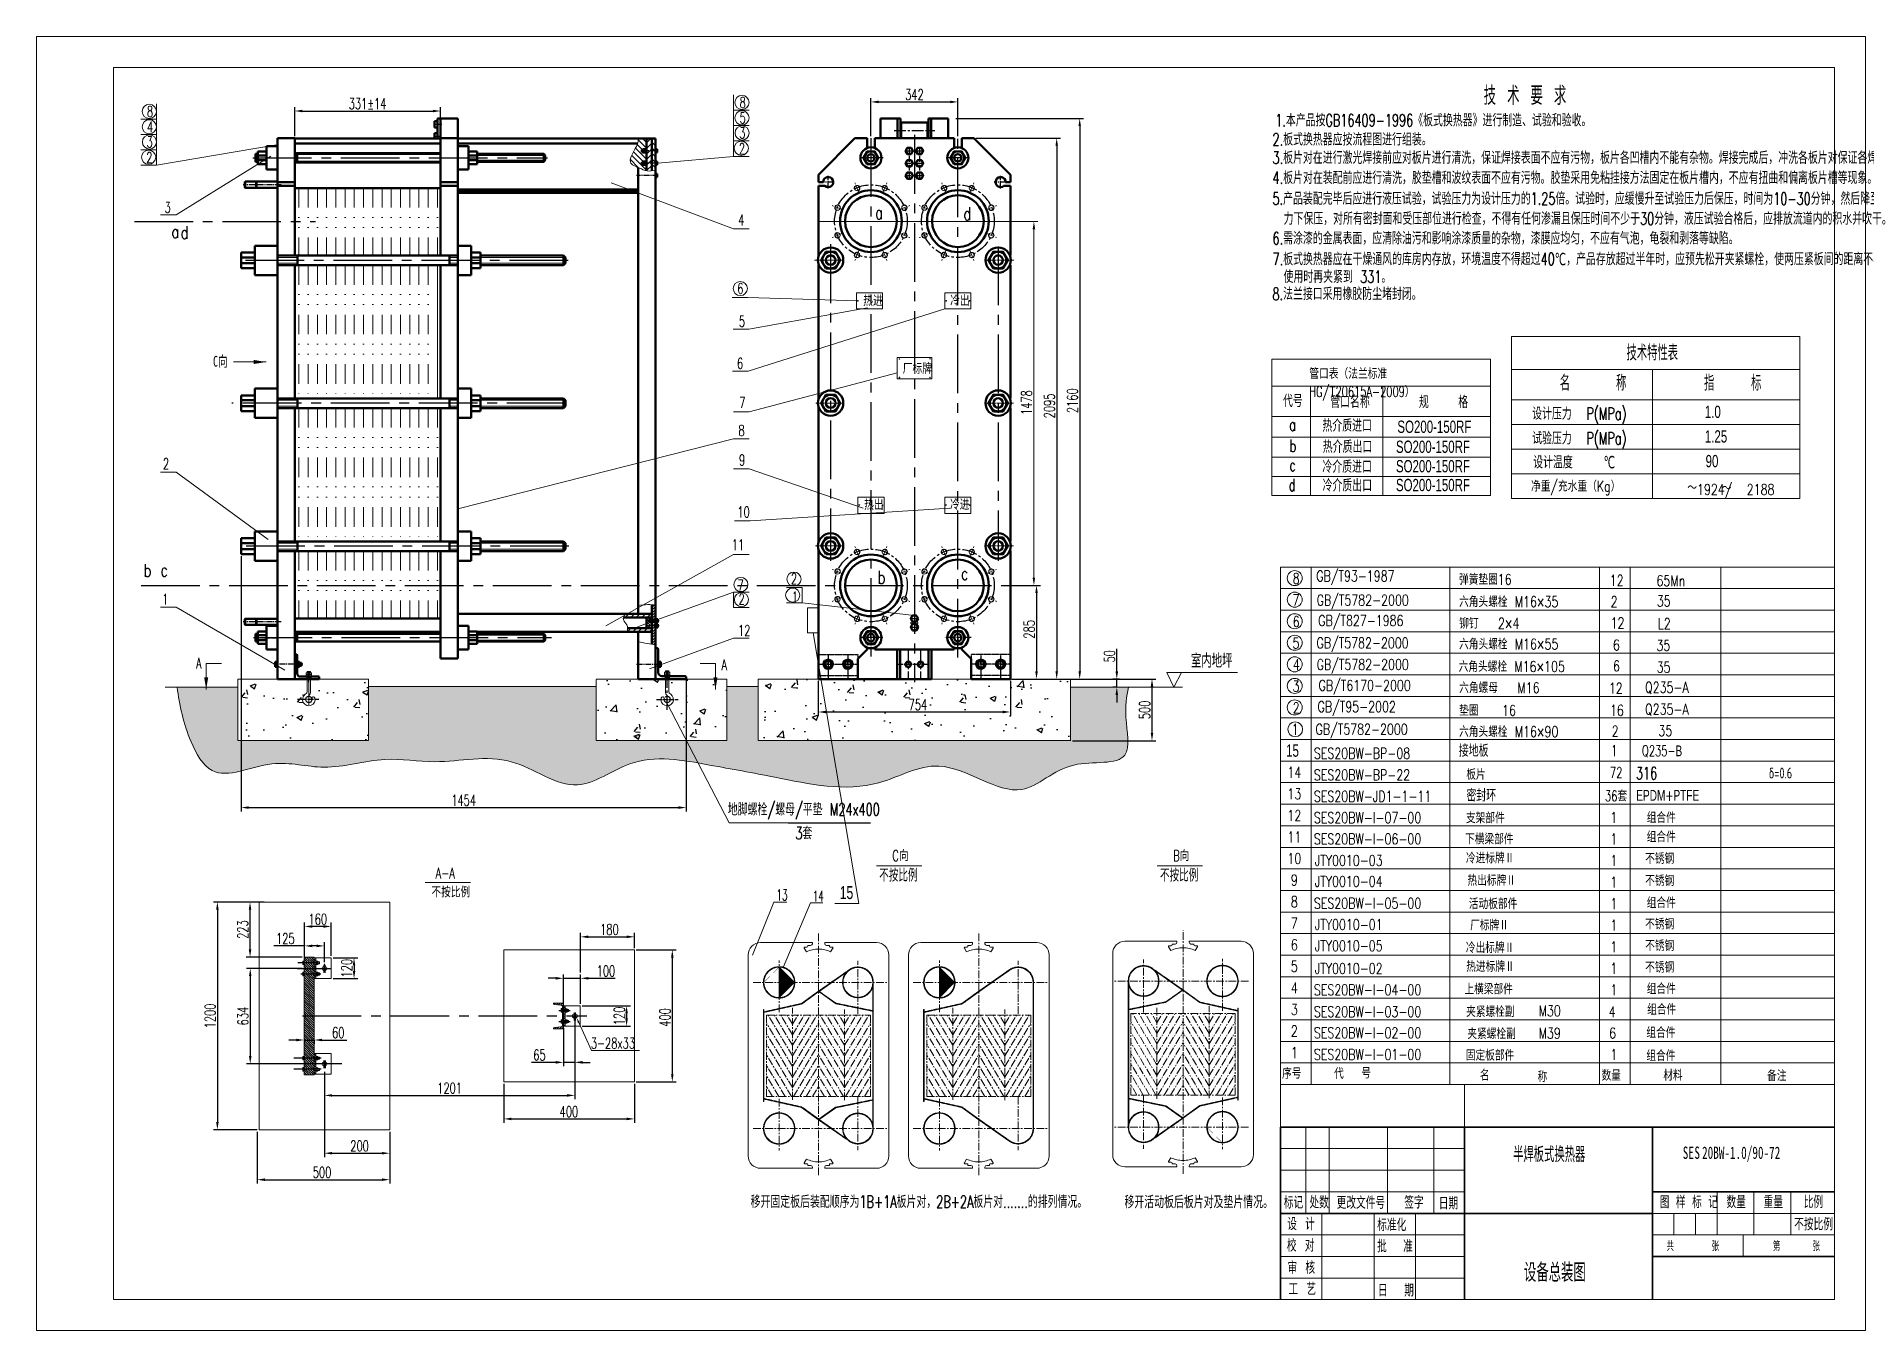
# Model space of a CAD drawing. Header units: millimetres. Extents: x 3384 to 3978, y 1077 to 1497.
import ezdxf

# ---------------------------------------------------------------- set-up
doc = ezdxf.new("R2010")
doc.units = ezdxf.units.MM
for name, pattern in [('CENTER', [2, 1.25, -0.25, 0.25, -0.25]), ('CENTER2', [28.575, 19.05, -3.175, 3.175, -3.175]), ('CENTERX2', [4, 2.5, -0.5, 0.5, -0.5]), ('DASHED2', [0.375, 0.25, -0.125]), ('DIVIDE', [31.75, 12.7, -6.35, 0, -6.35, 0, -6.35])]:
    doc.linetypes.add(name, pattern=pattern)
doc.layers.get('DEFPOINTS').update_dxf_attribs({"lineweight": 18})
for name, color, linetype, lineweight, true_color in [('1', 1, 'Continuous', 18, 0xff0000), ('2', 2, 'Continuous', 18, 0xffff00), ('3', 3, 'CENTERX2', 18, 0x00ff00), ('3尺寸线', 2, 'Continuous', 18, 0xffff00), ('4', 4, 'DIVIDE', 18, 0x00ffff)]:
    doc.layers.add(name, color=color, linetype=linetype, lineweight=lineweight, true_color=true_color)
doc.layers.add('5剖面线层', color=2, linetype='Continuous')
doc.layers.add('尺寸线与文字层', color=2, linetype='Continuous')
for name, color, linetype, lineweight in [('LAYER2', 2, 'Continuous', 25), ('短点划', 2, 'CENTER2', 25), ('短虚', 6, 'DASHED2', 25), ('粗实线', 1, 'Continuous', 50), ('粗实线层', 7, 'Continuous', 35), ('细实线', 1, 'Continuous', 20), ('细实线层', 7, 'Continuous', 18), ('长点划', 2, 'CENTERX2', 20)]:
    doc.layers.add(name, color=color, linetype=linetype, lineweight=lineweight)
doc.styles.add('hanzi', font='', dxfattribs={"width": 0.667})
doc.styles.add('HZ', font='txt.shx', dxfattribs={"width": 0.67, "bigfont": 'hztxt.shx'})
doc.styles.get("Standard").update_dxf_attribs({"font": 'arial.ttf'})
doc.styles.add('STYLE1', font='txt.shx', dxfattribs={"width": 0.67, "bigfont": 'hztxt.shx'})
doc.styles.add('ZH', font='txt.shx', dxfattribs={"width": 0.75, "bigfont": 'hztxt.shx'})
doc.styles.add('标准', font='', dxfattribs={"width": 0.667})
doc.styles.get('hanzi').set_extended_font_data('宋体')
doc.styles.get('标准').set_extended_font_data('宋体')
doc.dimstyles.new('biaozhu', dxfattribs={"dimtxt": 3.5, "dimasz": 4, "dimexe": 1.25, "dimexo": 0.625, "dimtad": 1, "dimtoh": 1, "dimdsep": 46, "dimtxsty": 'Standard', "dimcen": 4, "dimclrd": 4, "dimclre": 4, "dimclrt": 4, "dimadec": 0, "dimazin": 2, "dimtfac": 1, "dimtmove": 0, "dimatfit": 3, "dimfxl": 0, "dimlwd": 20, "dimarcsym": 0})
doc.dimstyles.new('ISO-25', dxfattribs={"dimtxt": 2.5, "dimasz": 2.5, "dimexe": 1.25, "dimexo": 0.625, "dimtad": 1, "dimtxsty": 'Standard', "dimcen": 2.5, "dimadec": 0, "dimazin": 0, "dimtfac": 1, "dimtmove": 0, "dimatfit": 3, "dimfxl": 0, "dimarcsym": 0})
doc.dimstyles.new('STANDARD$0', dxfattribs={"dimtxt": 3.5, "dimasz": 2.5, "dimexe": 1.25, "dimexo": 0.625, "dimtad": 1, "dimdec": 4, "dimdsep": 46, "dimtxsty": 'HZ', "dimcen": 2.5, "dimdle": 5, "dimadec": 0, "dimazin": 0, "dimtfac": 1, "dimtmove": 0, "dimatfit": 3, "dimfxl": 0, "dimtolj": 1, "dimlwd": -1, "dimlwe": -1, "dimarcsym": 0})
pattern_1 = [(45, (3302.078216, 652.85658), (-0.0449012806, 0.0449012806), []), (135, (3302.078216, 652.85658), (-0.0449012806, -0.0449012806), [])]

msp = doc.modelspace()

# ---------------------------------------------------------------- texts
for s, height, style, width, p in [('半焊板式换热器', 5, 'HZ', 0.67, (3863.86324, 1131.16515)), ('SE', 4, '标准', 0.667, (3918.94845, 1132.21782)), ('S', 4, '标准', 0.667, (3922.74294, 1132.21782)), ('20BW-1.0/90-72', 4, '标准', 0.667, (3925.22895, 1132.21782)), ('共       张          第      张', 3, 'HZ', 0.6, (3913.71258, 1102.31888))]:
    msp.add_text(s, height=height, dxfattribs=dict(style=style, width=width)).set_placement(p)
at = {"layer": '1', "color": 2, "linetype": 'ByBlock', "style": 'HZ', "width": 0.67}
for s, p in [('热进', (3652.77937, 1409.0493)), ('冷出', (3681.01704, 1409.08607)), ('厂标牌', (3665.61479, 1387.04916)), ('热出', (3653.07473, 1342.80728)), ('冷进', (3680.9478, 1342.89203))]:
    msp.add_text(s, height=3.5, dxfattribs=at).set_placement(p)
at = {"layer": '2', "linetype": 'ByBlock'}
for s, height, style, width, p in [('8', 3.5, 'STYLE1', 0.67, (3420.15547, 1470.47738)), ('8', 3.5, 'STYLE1', 0.67, (3612.64988, 1473.38273)), ('4', 3.5, 'STYLE1', 0.67, (3420.15547, 1465.47738)), ('5', 3.5, 'STYLE1', 0.67, (3612.64988, 1468.38273)), ('3', 3.5, 'STYLE1', 0.67, (3420.03782, 1460.5817)), ('2', 3.5, 'STYLE1', 0.67, (3612.40391, 1458.42625)), ('3', 3.5, 'STYLE1', 0.67, (3612.53223, 1463.48705)), ('2', 3.5, 'STYLE1', 0.67, (3419.90951, 1455.5209)), ('3', 3.5, 'STYLE1', 0.67, (3425.85594, 1439.34233)), ('4', 3.5, 'STYLE1', 0.67, (3612.14966, 1435.25622)), ('a', 4.1472, 'ZH', 0.75, (3656.64101, 1437.28998)), ('d', 4.1472, 'ZH', 0.75, (3685.32494, 1436.99745)), ('a', 4.1472, 'ZH', 0.75, (3428.06843, 1431.16003)), ('d', 4.1472, 'ZH', 0.75, (3431.07774, 1430.8675)), ('6', 3.5, 'STYLE1', 0.67, (3611.88808, 1413.02785)), ('5', 3.5, 'STYLE1', 0.67, (3612.41184, 1402.35669)), ('6', 3.5, 'STYLE1', 0.67, (3611.78806, 1388.71538)), ('7', 3.5, 'STYLE1', 0.67, (3612.54355, 1376.04119)), ('8', 3.5, 'STYLE1', 0.67, (3612.24483, 1366.91554)), ('9', 3.5, 'STYLE1', 0.67, (3612.44521, 1357.35026)), ('2', 3.5, 'STYLE1', 0.67, (3425.35186, 1356.15291)), ('10', 3.5, 'STYLE1', 0.67, (3611.92379, 1340.45046)), ('11', 3.5, 'STYLE1', 0.67, (3610.10676, 1329.82459)), ('b', 4.1472, 'ZH', 0.75, (3419.06403, 1321.17998)), ('c', 4.1472, 'ZH', 0.75, (3424.54994, 1321.26256)), ('7', 3.5, 'STYLE1', 0.67, (3612.01368, 1316.681)), ('2', 3.5, 'STYLE1', 0.67, (3629.32383, 1318.83343)), ('b', 4.1472, 'ZH', 0.75, (3657.44703, 1318.91821)), ('c', 4.1472, 'ZH', 0.75, (3684.50901, 1320.14252)), ('1', 3.5, 'STYLE1', 0.67, (3425.09787, 1312.17864)), ('2', 3.5, 'STYLE1', 0.67, (3612.27553, 1312.15495)), ('1', 3.5, 'STYLE1', 0.67, (3629.62023, 1312.94825)), ('12', 3.5, 'STYLE1', 0.67, (3612.13475, 1302.00099)), ('A', 3.5, 'STYLE1', 0.67, (3436.09187, 1291.39678)), ('A', 3.5, 'STYLE1', 0.67, (3606.74456, 1290.86355)), ('不按比例', 3.5, 'HZ', 0.75, (3512.53072, 1217.08897))]:
    msp.add_text(s, height=height, dxfattribs=dict(at, style=style, width=width)).set_placement(p)
at = {"layer": '2', "linetype": 'ByBlock', "ltscale": 0.5, "style": 'HZ', "width": 0.75}
for s, p in [('净重/充水重（Kg）', (3869.67365, 1348.83969)), ('～', (3920.45469, 1348.37104)), ('1924/  2188', (3923.59556, 1347.77409)), ('～', (3931.61169, 1348.22434)), ('序号', (3788.82059, 1158.23435)), ('代', (3805.71834, 1158.19287)), ('号', (3814.54828, 1158.32622)), ('名', (3853.08414, 1157.64972)), ('称', (3871.79003, 1157.1555)), ('数量', (3892.57591, 1157.57024)), ('材料', (3912.63668, 1157.60493)), ('备注', (3946.36088, 1157.47802))]:
    msp.add_text(s, height=3.5, dxfattribs=at).set_placement(p)
at = {"layer": '2', "style": 'HZ', "width": 0.67}
msp.add_text('设备总装图', height=6, dxfattribs=at).set_placement((3867.37887, 1092.32467))
at = {"layer": '2', "ltscale": 20, "attachment_point": 7, "style": 'HZ'}
for s, insert, char_height, width in [('\\T1;技 术 要 求', (3854.29557, 1474.35794), 6, 42.21), ('接地板', (3846.22817, 1262.7392), 4, 12.06), ('Q235-{\\fArial|b0|i0|c0|p32;B}', (3905.7442, 1262.60593), 3.5, 21.105), ('72', (3895.33644, 1255.90497), 3.5, 10.05), ('\\T1;密封环', (3848.70402, 1248.22183), 4, 12.06), ('36套', (3893.7173, 1248.30437), 3.5, 10.05)]:
    msp.add_mtext(s, dxfattribs=dict(at, insert=insert, char_height=char_height, width=width))
at = {"layer": '2'}
for s, insert, char_height, width, attachment_point, style in [('\\T1;1.本产品按GB16409-1996《板式换热器》进行制造、试验和验收。', (3786.60651, 1467.34614), 4, 141.8890659, 7, 'HZ'), ('\\T1;2.板式换热器应按流程图进行组装。', (3785.72492, 1461.13667), 4, 66.3855879, 7, 'HZ'), ('\\T1;3.板片对在进行激光焊接前应对板片进行清洗，保证焊接表面不应有污物，板片各凹槽内不能有杂物。焊接完成后，冲洗各板片对保证各焊接腔通畅。 ', (3785.72492, 1455.09174), 4, 271.872011, 7, 'HZ'), ('\\T1;4.板片对在装配前应进行清洗，胶垫槽和波纹表面不应有污物。胶垫采用免粘挂接方法固定在板片槽内，不应有扭曲和偏离板片槽等现象。', (3785.735, 1448.56802), 4, 247.2082802, 7, 'HZ'), ('\\T1;5.产品装配完毕后应进行液压试验，试验压力为设计压力的1.25倍。试验时，应缓慢升至试验压力后保压，时间为10-30分钟，然后降至设计压', (3785.71204, 1441.81272), 4, 268.5794396, 7, 'HZ'), ('\\T1;力下保压，对所有密封面和受压部位进行检查，不得有任何渗漏且保压时间不少于30分钟，液压试验合格后，应排放流道内的积水并吹干。', (3789.31186, 1435.31923), 4, 249.4652967, 7, 'HZ'), ('\\T1;6.需涂漆的金属表面，应清除油污和影响涂漆质量的杂物，漆膜应均匀，不应有气泡，龟裂和剥落等缺陷。', (3785.72227, 1428.93017), 4, 190.266011, 7, 'HZ'), ('7.板式换热器应在干燥通风的库房内存放，环境温度不得超过40℃，产品存放超过半年时，应预先松开夹紧螺栓，使两压紧板间的距离不小于364，', (3785.73154, 1422.20129), 4, 270.4535989, 7, 'HZ'), ('使用时再夹紧到 331。', (3789.29117, 1416.55406), 4, 43.5529451, 7, 'HZ'), ('\\T1;8.法兰接口采用橡胶防尘堵封闭。', (3785.71572, 1411.00766), 4, 61.9635879, 7, 'HZ'), ('\\T1;技术特性表', (3900.6947, 1391.39831), 5, 25.125, 7, 'HZ'), ('管口表（法兰标准HG/{\\fArial|b0|i0|c0|p32;T}20615A-2009）', (3797.65535, 1388.88892), 3.5, 54.0663866, 1, 'HZ'), ('\\T1;名     称 ', (3879.01023, 1381.58912), 5, 40.2, 7, 'HZ'), ('\\T1; 指    标 ', (3922.87354, 1381.58912), 5, 40.28375, 7, 'HZ'), ('\\T1;代号', (3789.10029, 1376.24344), 4, 8.04, 7, 'HZ'), ('\\T1;管口名称', (3804.45115, 1376.00567), 4, 16.08, 7, 'HZ'), ('\\T1;规    格', (3833.26582, 1375.92016), 4, 24.187, 7, 'HZ'), ('\\T1;热介质进口', (3801.92438, 1368.2533), 4, 20.167, 7, 'HZ'), ('\\T1;设计压力  P(MPa)', (3870.04369, 1370.82272), 4, 48.91, 7, 'HZ'), ('\\T1;a', (3791.14966, 1368.57792), 4, 6.7957143, 7, 'HZ'), ('{\\fArial|b0|i0|c0|p32;SO200-150RF}', (3826.27707, 1367.82784), 4, 49.1971429, 7, '标准'), ('\\T1;试验压力  P(MPa)', (3870.04369, 1362.82272), 4, 48.91, 7, 'HZ'), ('\\T1;b', (3791.25919, 1361.6983), 4, 8.7291429, 7, 'HZ'), ('\\T1;热介质出口', (3802.04047, 1361.3749), 4, 20.1, 7, 'HZ'), ('{\\fArial|b0|i0|c0|p32;SO200-150RF}', (3825.80667, 1361.33426), 4, 49.1971429, 7, '标准'), ('\\T1;设计温度', (3870.37639, 1356.33632), 4, 16.08, 7, 'HZ'), ('\\T1;℃', (3893.26625, 1356.32394), 4, 3.9272308, 7, 'HZ'), ('\\T1;c', (3791.1942, 1355.4515), 4, 10.6242857, 7, 'HZ'), ('\\T1;冷介质进口', (3801.90542, 1354.90464), 4, 20.167, 7, 'HZ'), ('{\\fArial|b0|i0|c0|p32;SO200-150RF}', (3825.80667, 1355.02902), 4, 49.1971429, 7, '标准'), ('\\T1;d', (3790.97154, 1348.97531), 4, 6.8914286, 7, 'HZ'), ('\\T1;冷介质出口', (3801.97953, 1348.82938), 4, 20.1, 7, 'HZ'), ('{\\fArial|b0|i0|c0|p32;SO200-150RF}', (3825.80667, 1348.91209), 4, 49.1971429, 7, '标准'), ('地脚螺栓/螺母/平垫 M24x400', (3608.79241, 1242.34575), 4, 48.6898571, 7, 'HZ'), ('{\\fArial|b0|i0|c0|p32;EPDM}+{\\fArial|b0|i0|c0|p32;PTFE}', (3903.85731, 1248.48093), 3.5, 21.105, 7, 'HZ'), ('3套', (3630.73616, 1235.95667), 4, 48.6898571, 7, 'HZ'), ('\\T1;C向', (3662.25157, 1232.41824), 3.5, 35.254, 1, 'HZ'), ('\\T1;B向', (3753.43516, 1232.41824), 3.5, 35.254, 1, 'HZ'), ('\\T1;不按比例', (3657.98286, 1222.20811), 4.1472, 18.74016, 7, 'ZH'), ('\\T1;不按比例', (3749.16645, 1222.20811), 4.1472, 18.74016, 7, 'ZH'), ('\\T1;{\\W0.6;13}', (3624.58779, 1216.13464), 3.5, 6, 7, 'STYLE1'), ('\\T1;{\\W0.6;14}', (3636.40486, 1215.7478), 3.5, 6, 7, 'STYLE1'), ('\\T1;移开固定板后装配顺序为1B+1A板片对，2B+2A板片对.......的排列情况。', (3616.19516, 1116.18446), 4, 149.8944615, 7, 'HZ'), ('\\T1;移开活动板后板片对及垫片情况。', (3737.63428, 1116.18446), 4, 60.2742308, 7, 'HZ')]:
    msp.add_mtext(s, dxfattribs=dict(at, insert=insert, char_height=char_height, width=width, attachment_point=attachment_point, style=style))
at = {"layer": '2', "char_height": 4, "attachment_point": 7}
for s, insert, width in [('\\W0.67;1.0', (3926.1176, 1372.68059), 9.5714286), ('\\W0.67;1.25', (3926.1176, 1364.68059), 13.4), ('\\W0.67;90', (3926.3775, 1356.68059), 11.4857143), ('\\W0.67;15', (3790.1214, 1262.69112), 7.6571429)]:
    msp.add_mtext(s, dxfattribs=dict(at, insert=insert, width=width))
at = {"layer": '2', "linetype": 'Continuous', "attachment_point": 7, "style": 'HZ'}
for s, insert, char_height, width in [('\\T1;1', (3895.70625, 1262.98833), 3.5, 3.35), ('316', (3903.76236, 1255.41832), 4, 11.4857143)]:
    msp.add_mtext(s, dxfattribs=dict(at, insert=insert, char_height=char_height, width=width))
at = {"layer": '2', "ltscale": 0.5, "insert": (3946.90838, 1255.71968), "char_height": 3.5, "width": 16.1663269, "attachment_point": 7, "style": 'HZ'}
msp.add_mtext('\\T1;δ=0.6', dxfattribs=at)
at = {"layer": '2', "linetype": 'ByBlock', "insert": (3513.91464, 1226.71929), "char_height": 3.5, "width": 35.254, "attachment_point": 1, "style": 'HZ'}
msp.add_mtext('\\Ftxt.shx;A-A', dxfattribs=at)
at = {"layer": '2', "ltscale": 0.5, "insert": (3645.16208, 1216.49462), "char_height": 4.2, "width": 8.04, "attachment_point": 7}
msp.add_mtext('\\W0.67;15', dxfattribs=at)
at = {"layer": '3', "linetype": 'ByBlock', "ltscale": 0.25, "style": 'HZ', "width": 0.75}
for s, p in [('14', (3790.57117, 1255.96848)), ('13', (3790.57117, 1248.96848)), ('12', (3790.57117, 1241.96848)), ('11', (3790.57117, 1234.96848)), ('10', (3790.57117, 1227.96848)), ('9', (3791.68214, 1220.96848)), ('8', (3791.68214, 1213.96848)), ('7', (3791.68214, 1206.96848)), ('6', (3791.68214, 1199.96848)), ('5', (3791.68214, 1192.96848)), ('4', (3791.68214, 1185.96848)), ('3', (3791.68214, 1178.96848)), ('2', (3791.68214, 1171.96848)), ('1', (3791.68214, 1164.96848))]:
    msp.add_text(s, height=3.5, dxfattribs=at).set_placement(p)
at = {"layer": '3尺寸线'}
for s, style, width, p in [('8', 'HZ', 0.75, (3792.29096, 1318.9002)), ('GB/T93-1987', 'HZ', 0.75, (3799.92836, 1319.68308)), ('弹簧垫圈16', 'HZ', 0.75, (3846.30163, 1318.58353)), ('12', 'HZ', 0.75, (3895.259, 1318.26546)), ('65Mn', 'HZ', 0.75, (3910.42865, 1318.14181)), ('7', 'HZ', 0.75, (3792.19374, 1311.9002)), ('GB/T5782-2000', 'HZ', 0.75, (3800.06788, 1311.84116)), ('六角头螺栓 M16×35', 'HZ', 0.75, (3846.30163, 1311.34194)), ('2', 'HZ', 0.75, (3895.53163, 1311.35112)), ('35', 'HZ', 0.75, (3910.54191, 1311.55402)), ('6', 'HZ', 0.75, (3792.27152, 1304.9002)), ('GB/T827-1986', 'HZ', 0.75, (3800.57283, 1305.21637)), ('铆钉\u3000\u30002×4', 'HZ', 0.75, (3846.33999, 1304.32188)), ('12', 'HZ', 0.75, (3895.51784, 1304.43523)), ('L2', 'HZ', 0.75, (3910.88931, 1304.20704)), ('5', 'HZ', 0.75, (3792.21319, 1297.9002)), ('GB/T5782-2000', 'HZ', 0.75, (3800.01329, 1297.97555)), ('六角头螺栓 M16×55', 'HZ', 0.75, (3846.30163, 1297.58353)), ('GB/T5782-2000', 'HZ', 0.75, (3800.06988, 1290.94618)), ('6', 'HZ', 0.75, (3896.27928, 1297.26546)), ('35', 'HZ', 0.75, (3910.42865, 1297.14181)), ('4', 'HZ', 0.75, (3792.32985, 1290.9002)), ('六角头螺栓 M16×105', 'HZ', 0.75, (3846.17024, 1290.30602)), ('6', 'HZ', 0.75, (3896.33005, 1290.50808)), ('35', 'HZ', 0.75, (3910.48749, 1290.07518)), ('3', 'HZ', 0.75, (3792.21319, 1283.9002)), ('GB/T6170-2000', 'HZ', 0.75, (3800.68961, 1284.15973)), ('六角螺母\u3000\u3000M16', 'HZ', 0.75, (3846.34843, 1283.40438)), ('12', 'HZ', 0.75, (3894.95944, 1283.25304)), ('Q235-A', 'HZ', 0.75, (3906.72571, 1283.52942)), ('2', 'HZ', 0.75, (3792.25208, 1276.9002)), ('GB/T95-2002', 'HZ', 0.75, (3800.3554, 1277.25324)), ('垫圈   16', 'HZ', 0.75, (3846.33996, 1276.04866)), ('16', 'HZ', 0.75, (3895.32142, 1276.09439)), ('Q235-A', 'HZ', 0.75, (3906.72571, 1276.43404)), ('1', 'HZ', 0.75, (3791.94096, 1269.9002)), ('GB/T5782-2000', 'HZ', 0.75, (3799.70589, 1269.94111)), ('六角头螺栓 M16×90', 'HZ', 0.75, (3846.30163, 1269.16264)), ('2', 'HZ', 0.75, (3895.86637, 1269.32508)), ('35', 'HZ', 0.75, (3911.06129, 1269.44791)), ('SES20BW-BP-08', 'HZ', 0.75, (3799.15325, 1262.11598)), ('SES20BW-BP-22', 'HZ', 0.75, (3799.15325, 1255.11598)), ('板片', 'HZ', 0.75, (3848.65029, 1255.27941)), ('SES20BW-JD1-1-11', 'HZ', 0.75, (3799.15325, 1248.16971)), ('SES20BW-I-07-00', 'HZ', 0.75, (3799.15325, 1241.22347)), ('支架部件', 'HZ', 0.75, (3848.53842, 1241.16999)), ('1', 'HZ', 0.75, (3895.45733, 1241.32336)), ('组合件', 'HZ', 0.75, (3907.26732, 1241.2596)), ('SES20BW-I-06-00', 'HZ', 0.75, (3799.15325, 1234.33631)), ('下横梁部件', 'HZ', 0.75, (3848.24757, 1234.30807)), ('1', 'HZ', 0.75, (3895.45733, 1234.32336)), ('组合件', 'HZ', 0.75, (3907.26732, 1235.01563)), ('JTY0010-03', 'HZ', 0.75, (3799.41935, 1227.33289)), ('冷进标牌Ⅱ', 'HZ', 0.75, (3848.53639, 1228.12115)), ('1', 'HZ', 0.75, (3895.45733, 1227.32336)), ('不锈钢', 'HZ', 0.75, (3906.74986, 1227.97518)), ('JTY0010-04', 'HZ', 0.75, (3799.41935, 1220.54097)), ('热出标牌Ⅱ', 'HZ', 0.75, (3849.03499, 1220.88708)), ('1', 'HZ', 0.75, (3895.45733, 1220.32336)), ('不锈钢', 'HZ', 0.75, (3906.74986, 1220.76316)), ('SES20BW-I-05-00', 'HZ', 0.75, (3799.15325, 1213.44888)), ('活动板部件', 'HZ', 0.75, (3849.48364, 1213.27761)), ('1', 'HZ', 0.75, (3895.45733, 1213.32336)), ('组合件', 'HZ', 0.75, (3907.26732, 1213.60231)), ('JTY0010-01', 'HZ', 0.75, (3799.41935, 1206.52114)), ('厂标牌Ⅱ', 'HZ', 0.75, (3849.89413, 1206.35591)), ('1', 'HZ', 0.75, (3895.45733, 1206.32336)), ('不锈钢', 'HZ', 0.75, (3906.74986, 1206.68177)), ('JTY0010-05', 'HZ', 0.75, (3799.41935, 1199.64073)), ('冷出标牌Ⅱ', 'HZ', 0.75, (3848.49288, 1199.04376)), ('1', 'HZ', 0.75, (3895.45733, 1199.32336)), ('不锈钢', 'HZ', 0.75, (3906.74986, 1199.67722)), ('JTY0010-02', 'HZ', 0.75, (3799.41935, 1192.26883)), ('热进标牌Ⅱ', 'HZ', 0.75, (3848.63019, 1192.91686)), ('1', 'HZ', 0.75, (3895.45733, 1192.32336)), ('不锈钢', 'HZ', 0.75, (3906.74986, 1192.66744)), ('SES20BW-I-04-00', 'HZ', 0.75, (3799.15325, 1185.3351)), ('上横梁部件', 'HZ', 0.75, (3848.03664, 1185.58604)), ('1', 'HZ', 0.75, (3895.45733, 1185.32336)), ('组合件', 'HZ', 0.75, (3907.26732, 1185.69591)), ('夹紧螺栓副', 'HZ', 0.75, (3848.58516, 1178.28446)), ('组合件', 'HZ', 0.75, (3907.39803, 1178.98653)), ('SES20BW-I-03-00', 'HZ', 0.75, (3799.15325, 1178.22001)), ('M30', 'HZ', 0.75, (3872.14766, 1178.54265)), ('4', 'HZ', 0.75, (3894.88931, 1178.21379)), ('3-28x33', 'STYLE1', 0.67, (3564.29493, 1168.03721)), ('SES20BW-I-02-00', 'HZ', 0.75, (3799.15325, 1171.39533)), ('夹紧螺栓副', 'HZ', 0.75, (3848.99044, 1171.11444)), ('M39', 'HZ', 0.75, (3872.14766, 1171.26452)), ('6', 'HZ', 0.75, (3895.04641, 1171.3083)), ('组合件', 'HZ', 0.75, (3907.13653, 1171.48102)), ('SES20BW-I-01-00', 'HZ', 0.75, (3799.15325, 1164.36172)), ('固定板部件', 'HZ', 0.75, (3848.47398, 1164.09992)), ('1', 'HZ', 0.75, (3895.45733, 1164.32336)), ('组合件', 'HZ', 0.75, (3907.13653, 1163.98051))]:
    msp.add_text(s, height=3.5, dxfattribs=dict(at, style=style, width=width)).set_placement(p)
at = {"layer": '3尺寸线', "insert": (3705.84293, 1377.72797), "char_height": 3.5, "attachment_point": 5, "rotation": 90, "style": 'HZ'}
msp.add_mtext('1478', dxfattribs=at)
at = {"layer": 'LAYER2', "linetype": 'Continuous', "style": 'HZ', "width": 0.75}
msp.add_text('室内地坪', height=4.5, dxfattribs=at).set_placement((3759.22193, 1291.65728))
at = {"layer": '尺寸线与文字层', "style": 'HZ'}
for s, width, p in [('标记', 0.75, (3789.3717, 1116.05773)), ('处数', 0.75, (3797.70477, 1116.10014)), ('更改文件号', 0.75, (3806.54796, 1115.98484)), (' 签字', 0.75, (3825.83239, 1116.08861)), ('日期', 0.75, (3839.71679, 1115.79467)), ('图 样 标 记', 0.6, (3911.48667, 1116.20592)), ('数量', 0.75, (3933.17397, 1116.20592)), ('重量', 0.75, (3945.20694, 1116.20592)), ('比例', 0.75, (3958.24802, 1116.20592)), ('设 计', 0.75, (3790.4992, 1109.07199)), ('标准化', 0.75, (3819.72738, 1108.76734)), ('不按比例', 0.75, (3955.14568, 1108.97026)), ('校 对', 0.75, (3790.39388, 1102.09559)), ('批  准', 0.75, (3819.675, 1101.85353)), ('审 核', 0.75, (3790.57278, 1094.88824)), ('工 艺', 0.75, (3790.89855, 1087.97443)), ('日  期', 0.75, (3819.98909, 1087.52484))]:
    msp.add_text(s, height=4, dxfattribs=dict(at, width=width)).set_placement(p)
at = {"layer": '细实线', "style": 'hanzi', "width": 0.667}
msp.add_text('C向', height=3.5, dxfattribs=at).set_placement((3441.6086, 1389.40717))

# ---------------------------------------------------------------- blocks, each defined once
blk = doc.blocks.new('*D55')
at = {"color": 0, "transparency": 16777216}
for p, q in [((3468.13, 1464.21), (3468.13, 1473.63)), ((3515.5, 1462.51), (3515.5, 1473.63)), ((3470.63, 1472.38), (3513, 1472.38))]:
    blk.add_line(p, q, dxfattribs=at)
for points in [[(3470.63, 1472.8), (3470.63, 1471.97), (3468.13, 1472.38)], [(3513, 1472.8), (3513, 1471.97), (3515.5, 1472.38)]]:
    blk.add_solid(points, dxfattribs=at)
at = {"layer": 'DEFPOINTS', "color": 0, "transparency": 16777216}
for p in [(3515.5, 1472.38), (3468.13, 1463.58), (3515.5, 1461.89)]:
    blk.add_point(p, dxfattribs=at)
at = {"color": 0, "transparency": 16777216, "insert": (3491.81, 1474.76), "char_height": 3.5, "attachment_point": 5, "style": 'HZ'}
blk.add_mtext('\\A1;331%%P14', dxfattribs=at)
blk = doc.blocks.new('*D56')
at = {"layer": '3尺寸线', "color": 0, "lineweight": -2, "transparency": 16777216}
for p, q in [((3638.2, 1287.36), (3638.2, 1276.04)), ((3700.6, 1287.36), (3700.6, 1276.04)), ((3640.7, 1277.29), (3698.1, 1277.29))]:
    blk.add_line(p, q, dxfattribs=at)
at = {"layer": '3尺寸线', "color": 0, "transparency": 16777216}
for points in [[(3640.7, 1277.71), (3640.7, 1276.87), (3638.2, 1277.29)], [(3698.1, 1277.71), (3698.1, 1276.87), (3700.6, 1277.29)]]:
    blk.add_solid(points, dxfattribs=at)
at = {"layer": 'DEFPOINTS', "color": 0, "transparency": 16777216}
for p in [(3638.2, 1287.98), (3700.6, 1287.98), (3700.6, 1277.29)]:
    blk.add_point(p, dxfattribs=at)
at = {"layer": '3尺寸线', "color": 0, "transparency": 16777216, "insert": (3670.55, 1279.67), "char_height": 3.5, "attachment_point": 5, "style": 'HZ'}
blk.add_mtext('754', dxfattribs=at)
blk = doc.blocks.new('*D48')
at = {"layer": '3尺寸线', "color": 0, "lineweight": -2, "transparency": 16777216}
for p, q in [((3699.94, 1318.38), (3710.31, 1318.38)), ((3709.06, 1315.88), (3709.06, 1290.48)), ((3701.85, 1287.98), (3710.31, 1287.98))]:
    blk.add_line(p, q, dxfattribs=at)
at = {"layer": '3尺寸线', "color": 0, "transparency": 16777216}
for points in [[(3708.65, 1315.88), (3709.48, 1315.88), (3709.06, 1318.38)], [(3708.65, 1290.48), (3709.48, 1290.48), (3709.06, 1287.98)]]:
    blk.add_solid(points, dxfattribs=at)
at = {"layer": 'DEFPOINTS', "color": 0, "transparency": 16777216}
for p in [(3699.31, 1318.38), (3701.23, 1287.98), (3709.06, 1287.98)]:
    blk.add_point(p, dxfattribs=at)
at = {"layer": '3尺寸线', "color": 0, "transparency": 16777216, "insert": (3706.69, 1304.12), "char_height": 3.5, "attachment_point": 5, "rotation": 90, "style": 'HZ'}
blk.add_mtext('285', dxfattribs=at)
blk = doc.blocks.new('*D54')
at = {"layer": '3尺寸线', "color": 0, "lineweight": -2, "transparency": 16777216}
for p, q in [((3689.35, 1463.58), (3716.87, 1463.58)), ((3715.62, 1461.08), (3715.62, 1290.48)), ((3701.23, 1287.98), (3716.87, 1287.98))]:
    blk.add_line(p, q, dxfattribs=at)
at = {"layer": '3尺寸线', "color": 0, "transparency": 16777216}
for points in [[(3715.21, 1461.08), (3716.04, 1461.08), (3715.62, 1463.58)], [(3715.21, 1290.48), (3716.04, 1290.48), (3715.62, 1287.98)]]:
    blk.add_solid(points, dxfattribs=at)
at = {"layer": 'DEFPOINTS', "color": 0, "transparency": 16777216}
for p in [(3688.72, 1463.58), (3700.6, 1287.98), (3715.62, 1287.98)]:
    blk.add_point(p, dxfattribs=at)
at = {"layer": '3尺寸线', "color": 0, "transparency": 16777216, "insert": (3713.25, 1376.64), "char_height": 3.5, "attachment_point": 5, "rotation": 90, "style": 'HZ'}
blk.add_mtext('2095', dxfattribs=at)
blk = doc.blocks.new('*D52')
at = {"layer": '3尺寸线', "color": 0, "lineweight": -2, "transparency": 16777216}
for p, q in [((3682.91, 1469.98), (3724.34, 1469.98)), ((3723.09, 1467.48), (3723.09, 1290.48)), ((3701.23, 1287.98), (3724.34, 1287.98))]:
    blk.add_line(p, q, dxfattribs=at)
at = {"layer": '3尺寸线', "color": 0, "transparency": 16777216}
for points in [[(3722.68, 1467.48), (3723.51, 1467.48), (3723.09, 1469.98)], [(3722.68, 1290.48), (3723.51, 1290.48), (3723.09, 1287.98)]]:
    blk.add_solid(points, dxfattribs=at)
at = {"layer": 'DEFPOINTS', "color": 0, "transparency": 16777216}
for p in [(3682.28, 1469.98), (3700.6, 1287.98), (3723.09, 1287.98)]:
    blk.add_point(p, dxfattribs=at)
at = {"layer": '3尺寸线', "color": 0, "transparency": 16777216, "insert": (3720.72, 1378.34), "char_height": 3.5, "attachment_point": 5, "rotation": 90, "style": 'HZ'}
blk.add_mtext('2160', dxfattribs=at)
blk = doc.blocks.new('*D38')
at = {"layer": '3尺寸线', "color": 0, "lineweight": -2, "transparency": 16777216}
for p, q in [((3579.08, 1200.05), (3592.02, 1200.05)), ((3590.77, 1197.55), (3590.77, 1159.69)), ((3579.08, 1157.19), (3592.02, 1157.19))]:
    blk.add_line(p, q, dxfattribs=at)
at = {"layer": '3尺寸线', "color": 0, "transparency": 16777216}
for points in [[(3590.36, 1197.55), (3591.19, 1197.55), (3590.77, 1200.05)], [(3590.36, 1159.69), (3591.19, 1159.69), (3590.77, 1157.19)]]:
    blk.add_solid(points, dxfattribs=at)
at = {"layer": 'DEFPOINTS', "color": 0, "transparency": 16777216}
for p in [(3578.46, 1200.05), (3578.46, 1157.19), (3590.77, 1157.19)]:
    blk.add_point(p, dxfattribs=at)
at = {"layer": '3尺寸线', "color": 0, "transparency": 16777216, "insert": (3588.4, 1178.14), "char_height": 3.5, "attachment_point": 5, "rotation": 90, "style": 'HZ'}
blk.add_mtext('400', dxfattribs=at)
blk = doc.blocks.new('*D39')
at = {"layer": '3尺寸线', "color": 0, "lineweight": -2, "transparency": 16777216}
for p, q in [((3458.23, 1215.58), (3452.37, 1215.58)), ((3453.62, 1200.24), (3453.62, 1213.08)), ((3470.55, 1197.74), (3452.37, 1197.74))]:
    blk.add_line(p, q, dxfattribs=at)
at = {"layer": '3尺寸线', "color": 0, "transparency": 16777216}
for points in [[(3453.21, 1213.08), (3454.04, 1213.08), (3453.62, 1215.58)], [(3453.21, 1200.24), (3454.04, 1200.24), (3453.62, 1197.74)]]:
    blk.add_solid(points, dxfattribs=at)
at = {"layer": 'DEFPOINTS', "color": 0, "transparency": 16777216}
for p in [(3453.62, 1215.58), (3458.85, 1215.58), (3471.18, 1197.74)]:
    blk.add_point(p, dxfattribs=at)
at = {"layer": '3尺寸线', "color": 0, "transparency": 16777216, "insert": (3451.25, 1206.66), "char_height": 3.5, "attachment_point": 5, "rotation": 90, "style": 'HZ'}
blk.add_mtext('223{}{}', dxfattribs=at)
blk = doc.blocks.new('*D40')
at = {"layer": '3尺寸线', "color": 0, "lineweight": -2, "transparency": 16777216}
for p, q in [((3470.5, 1194.05), (3452.44, 1194.05)), ((3453.69, 1191.55), (3453.69, 1165.59)), ((3476.96, 1163.09), (3452.44, 1163.09))]:
    blk.add_line(p, q, dxfattribs=at)
at = {"layer": '3尺寸线', "color": 0, "transparency": 16777216}
for points in [[(3453.27, 1191.55), (3454.11, 1191.55), (3453.69, 1194.05)], [(3453.27, 1165.59), (3454.11, 1165.59), (3453.69, 1163.09)]]:
    blk.add_solid(points, dxfattribs=at)
at = {"layer": 'DEFPOINTS', "color": 0, "transparency": 16777216}
for p in [(3471.12, 1194.05), (3453.69, 1163.09), (3477.59, 1163.09)]:
    blk.add_point(p, dxfattribs=at)
at = {"layer": '3尺寸线', "color": 0, "transparency": 16777216, "insert": (3451.31, 1178.57), "char_height": 3.5, "attachment_point": 5, "rotation": 90, "style": 'HZ'}
blk.add_mtext('634{}{}', dxfattribs=at)
blk = doc.blocks.new('*D41')
at = {"layer": '3尺寸线', "color": 0, "lineweight": -2, "transparency": 16777216}
for p, q in [((3455.95, 1141.03), (3455.95, 1124.22)), ((3498.99, 1141.03), (3498.99, 1124.22)), ((3458.45, 1125.47), (3496.49, 1125.47))]:
    blk.add_line(p, q, dxfattribs=at)
at = {"layer": '3尺寸线', "color": 0, "transparency": 16777216}
for points in [[(3458.45, 1125.89), (3458.45, 1125.05), (3455.95, 1125.47)], [(3496.49, 1125.89), (3496.49, 1125.05), (3498.99, 1125.47)]]:
    blk.add_solid(points, dxfattribs=at)
at = {"layer": 'DEFPOINTS', "color": 0, "transparency": 16777216}
for p in [(3455.95, 1141.66), (3498.99, 1141.66), (3498.99, 1125.47)]:
    blk.add_point(p, dxfattribs=at)
at = {"layer": '3尺寸线', "color": 0, "transparency": 16777216, "insert": (3477.01, 1127.85), "char_height": 3.5, "attachment_point": 5, "style": 'HZ'}
blk.add_mtext('500', dxfattribs=at)
blk = doc.blocks.new('*D42')
at = {"layer": '3尺寸线', "color": 0, "lineweight": -2, "transparency": 16777216}
for p, q in [((3455.95, 1215.58), (3441.77, 1215.58)), ((3443.02, 1213.08), (3443.02, 1144.16)), ((3455.95, 1141.66), (3441.77, 1141.66))]:
    blk.add_line(p, q, dxfattribs=at)
at = {"layer": '3尺寸线', "color": 0, "transparency": 16777216}
for points in [[(3442.6, 1213.08), (3443.43, 1213.08), (3443.02, 1215.58)], [(3442.6, 1144.16), (3443.43, 1144.16), (3443.02, 1141.66)]]:
    blk.add_solid(points, dxfattribs=at)
at = {"layer": 'DEFPOINTS', "color": 0, "transparency": 16777216}
for p in [(3456.58, 1215.58), (3443.02, 1141.66), (3456.58, 1141.66)]:
    blk.add_point(p, dxfattribs=at)
at = {"layer": '3尺寸线', "color": 0, "transparency": 16777216, "insert": (3440.64, 1178.62), "char_height": 3.5, "attachment_point": 5, "rotation": 90, "style": 'HZ'}
blk.add_mtext('1200{}{}', dxfattribs=at)
blk = doc.blocks.new('*D43')
at = {"layer": '3尺寸线', "color": 0, "lineweight": -2, "transparency": 16777216}
for p, q in [((3559.11, 1178), (3559.11, 1151.57)), ((3477.78, 1160.46), (3477.78, 1151.57)), ((3480.28, 1152.82), (3556.61, 1152.82))]:
    blk.add_line(p, q, dxfattribs=at)
at = {"layer": '3尺寸线', "color": 0, "transparency": 16777216}
for points in [[(3480.28, 1153.24), (3480.28, 1152.41), (3477.78, 1152.82)], [(3556.61, 1153.24), (3556.61, 1152.41), (3559.11, 1152.82)]]:
    blk.add_solid(points, dxfattribs=at)
at = {"layer": 'DEFPOINTS', "color": 0, "transparency": 16777216}
for p in [(3559.11, 1178.62), (3477.78, 1161.08), (3559.11, 1152.82)]:
    blk.add_point(p, dxfattribs=at)
at = {"layer": '3尺寸线', "color": 0, "transparency": 16777216, "insert": (3518.45, 1155.2), "char_height": 3.5, "attachment_point": 5, "style": 'HZ'}
blk.add_mtext('1201', dxfattribs=at)
blk = doc.blocks.new('*D44')
at = {"layer": '3尺寸线', "color": 0, "lineweight": -2, "transparency": 16777216}
for p, q in [((3477.78, 1159.14), (3477.78, 1132.81)), ((3498.99, 1140.41), (3498.99, 1132.81)), ((3480.28, 1134.06), (3496.49, 1134.06))]:
    blk.add_line(p, q, dxfattribs=at)
at = {"layer": '3尺寸线', "color": 0, "transparency": 16777216}
for points in [[(3480.28, 1134.48), (3480.28, 1133.64), (3477.78, 1134.06)], [(3496.49, 1134.48), (3496.49, 1133.64), (3498.99, 1134.06)]]:
    blk.add_solid(points, dxfattribs=at)
at = {"layer": 'DEFPOINTS', "color": 0, "transparency": 16777216}
for p in [(3477.78, 1159.77), (3498.99, 1141.03), (3498.99, 1134.06)]:
    blk.add_point(p, dxfattribs=at)
at = {"layer": '3尺寸线', "color": 0, "transparency": 16777216, "insert": (3489.21, 1136.43), "char_height": 3.5, "attachment_point": 5, "style": 'HZ'}
blk.add_mtext('200', dxfattribs=at)
blk = doc.blocks.new('*D45')
at = {"layer": '3尺寸线', "color": 0, "lineweight": -2, "transparency": 16777216}
for p, q in [((3471.33, 1201.36), (3461.32, 1201.36)), ((3471.33, 1198.37), (3471.33, 1202.61)), ((3475.28, 1201.36), (3473.83, 1201.36)), ((3477.78, 1196.12), (3477.78, 1202.61))]:
    blk.add_line(p, q, dxfattribs=at)
at = {"layer": '3尺寸线', "color": 0, "transparency": 16777216}
for points in [[(3473.83, 1201.78), (3473.83, 1200.94), (3471.33, 1201.36)], [(3475.28, 1201.78), (3475.28, 1200.94), (3477.78, 1201.36)]]:
    blk.add_solid(points, dxfattribs=at)
at = {"layer": 'DEFPOINTS', "color": 0, "transparency": 16777216}
for p in [(3471.33, 1201.36), (3471.33, 1197.74), (3477.78, 1195.49)]:
    blk.add_point(p, dxfattribs=at)
at = {"layer": '3尺寸线', "color": 0, "transparency": 16777216, "insert": (3465.08, 1203.74), "char_height": 3.5, "attachment_point": 5, "style": 'HZ'}
blk.add_mtext('125{}{}', dxfattribs=at)
blk = doc.blocks.new('*D46')
at = {"layer": '3尺寸线', "color": 0, "lineweight": -2, "transparency": 16777216}
for p, q in [((3471.33, 1197.65), (3471.33, 1208.91)), ((3477.46, 1207.66), (3473.83, 1207.66)), ((3479.96, 1198.09), (3479.96, 1208.91))]:
    blk.add_line(p, q, dxfattribs=at)
at = {"layer": '3尺寸线', "color": 0, "transparency": 16777216}
for points in [[(3473.83, 1208.08), (3473.83, 1207.25), (3471.33, 1207.66)], [(3477.46, 1208.08), (3477.46, 1207.25), (3479.96, 1207.66)]]:
    blk.add_solid(points, dxfattribs=at)
at = {"layer": 'DEFPOINTS', "color": 0, "transparency": 16777216}
for p in [(3471.33, 1207.66), (3471.33, 1197.02), (3479.96, 1197.46)]:
    blk.add_point(p, dxfattribs=at)
at = {"layer": '3尺寸线', "color": 0, "transparency": 16777216, "insert": (3475.64, 1210.04), "char_height": 3.5, "attachment_point": 5, "style": 'HZ'}
blk.add_mtext('160{}{}', dxfattribs=at)
blk = doc.blocks.new('*X4')
at = {"color": 0}
for p, q in [((1391.2, 1140.7), (1397.4, 1146.8)), ((1391.2, 1143.3), (1394.7, 1146.8)), ((1391.2, 1146), (1392.1, 1146.8)), ((1391.2, 1135.4), (1396.2, 1140.3)), ((1391.2, 1138), (1393.5, 1140.3)), ((1392.3, 1133.8), (1398.8, 1140.3)), ((1393.5, 1140.3), (1400, 1146.8)), ((1395, 1133.8), (1401.5, 1140.3)), ((1396.2, 1140.3), (1402.7, 1146.8)), ((1397.6, 1133.8), (1403.2, 1139.4)), ((1398.8, 1140.3), (1403.2, 1144.7)), ((1401.5, 1140.3), (1403.2, 1142.1)), ((1391.2, 1127.4), (1397.6, 1133.8)), ((1391.2, 1130.1), (1395, 1133.8)), ((1391.2, 1132.7), (1392.3, 1133.8)), ((1391.2, 1116.8), (1401.7, 1127.3)), ((1391.2, 1119.5), (1399.1, 1127.3)), ((1391.2, 1122.1), (1396.4, 1127.3)), ((1391.2, 1124.8), (1393.8, 1127.3)), ((1391.2, 1114.2), (1403.2, 1126.2)), ((1391.2, 1111.5), (1403.2, 1123.5)), ((1391.2, 1108.9), (1403.2, 1120.9)), ((1391.2, 1106.2), (1403.2, 1118.2)), ((1393.8, 1127.3), (1400.3, 1133.8)), ((1396.4, 1127.3), (1402.9, 1133.8)), ((1399.1, 1127.3), (1403.2, 1131.5)), ((1400.3, 1133.8), (1403.2, 1136.8)), ((1401.7, 1127.3), (1403.2, 1128.8)), ((1402.9, 1133.8), (1403.2, 1134.1)), ((1391.2, 1103.6), (1403.2, 1115.6)), ((1391.2, 1100.9), (1403.2, 1112.9)), ((1391.2, 1098.3), (1403.2, 1110.3)), ((1391.2, 1095.6), (1403.2, 1107.6)), ((1391.2, 1093), (1403.2, 1105)), ((1391.2, 1090.3), (1403.2, 1102.3)), ((1391.2, 1087.7), (1403.2, 1099.7)), ((1391.2, 1085), (1403.2, 1097)), ((1391.2, 1082.4), (1403.2, 1094.4)), ((1391.2, 1079.7), (1403.2, 1091.7)), ((1391.2, 1074.4), (1394.7, 1077.8)), ((1391.2, 1077), (1392, 1077.8)), ((1391.2, 1071.7), (1397.3, 1077.8)), ((1391.2, 1069.1), (1400, 1077.8)), ((1391.2, 1066.4), (1402.6, 1077.8)), ((1391.2, 1063.8), (1403.2, 1075.8)), ((1392, 1077.8), (1403.2, 1089)), ((1394.7, 1077.8), (1403.2, 1086.4)), ((1397.3, 1077.8), (1403.2, 1083.7)), ((1400, 1077.8), (1403.2, 1081.1)), ((1402.6, 1077.8), (1403.2, 1078.4)), ((1391.2, 1061.1), (1403.2, 1073.1)), ((1391.2, 1058.5), (1403.2, 1070.5)), ((1391.2, 1055.8), (1403.2, 1067.8)), ((1391.2, 1053.2), (1403.2, 1065.2)), ((1391.2, 1050.5), (1403.2, 1062.5)), ((1391.2, 1047.9), (1403.2, 1059.9)), ((1391.2, 1045.2), (1403.2, 1057.2)), ((1391.2, 1042.6), (1403.2, 1054.6)), ((1391.2, 1039.9), (1403.2, 1051.9)), ((1391.2, 1037.3), (1403.2, 1049.3)), ((1391.2, 1034.6), (1403.2, 1046.6)), ((1391.2, 1032), (1403.2, 1044)), ((1391.2, 1029.3), (1403.2, 1041.3)), ((1392.9, 1028.3), (1403.2, 1038.7)), ((1395.5, 1028.3), (1403.2, 1036)), ((1398.2, 1028.3), (1403.2, 1033.4)), ((1391.2, 1026.7), (1392.9, 1028.3)), ((1391.2, 1024), (1395.5, 1028.3)), ((1391.2, 1021.4), (1391.7, 1021.8)), ((1391.2, 1018.7), (1394.3, 1021.8)), ((1391.2, 1016.1), (1397, 1021.8)), ((1391.2, 1013.4), (1393.1, 1015.3)), ((1391.2, 1010.8), (1395.8, 1015.3)), ((1391.7, 1021.8), (1398.2, 1028.3)), ((1391.9, 1008.8), (1398.4, 1015.3)), ((1393.1, 1015.3), (1399.6, 1021.8)), ((1394.3, 1021.8), (1400.8, 1028.3)), ((1394.6, 1008.8), (1401.1, 1015.3)), ((1395.8, 1015.3), (1402.3, 1021.8)), ((1397, 1021.8), (1403.2, 1028.1)), ((1397.2, 1008.8), (1403.2, 1014.8)), ((1398.4, 1015.3), (1403.2, 1020.1)), ((1399.6, 1021.8), (1403.2, 1025.4)), ((1399.9, 1008.8), (1403.2, 1012.2)), ((1400.8, 1028.3), (1403.2, 1030.7)), ((1401.1, 1015.3), (1403.2, 1017.5)), ((1402.3, 1021.8), (1403.2, 1022.8)), ((1402.6, 1008.8), (1403.2, 1009.5))]:
    blk.add_line(p, q, dxfattribs=at)
blk = doc.blocks.new('*X3')
at = {"color": 0}
for p, q in [((1405.1, 1142.6), (1403.2, 1144.5)), ((1404.7, 1140.3), (1403.2, 1141.8)), ((1405.1, 1137.3), (1403.2, 1139.2)), ((1405.1, 1145.3), (1404.5, 1145.8)), ((1405.1, 1140), (1404.7, 1140.3)), ((1405.1, 1134.6), (1403.2, 1136.5)), ((1403.3, 1133.8), (1403.2, 1133.9)), ((1405.1, 1129.3), (1403.2, 1131.2)), ((1404.5, 1127.3), (1403.2, 1128.6)), ((1405.1, 1124), (1403.2, 1125.9)), ((1404.7, 1121.8), (1403.2, 1123.3)), ((1405.1, 1132), (1403.3, 1133.8)), ((1405.1, 1126.7), (1404.5, 1127.3)), ((1405.1, 1031.2), (1403.2, 1033.1)), ((1405.1, 1028.6), (1403.2, 1030.5)), ((1405.1, 1025.9), (1403.2, 1027.8)), ((1405.1, 1023.3), (1403.2, 1025.2)), ((1403.9, 1021.8), (1403.2, 1022.5)), ((1405.1, 1018), (1403.2, 1019.9)), ((1405.1, 1015.3), (1403.2, 1017.2)), ((1405.1, 1012.7), (1403.2, 1014.6)), ((1405.1, 1010), (1403.2, 1011.9)), ((1405.1, 1020.6), (1403.9, 1021.8)), ((1405.1, 1015.3), (1405.1, 1015.3))]:
    blk.add_line(p, q, dxfattribs=at)
blk = doc.blocks.new('*D47')
at = {"layer": '3尺寸线', "color": 0, "lineweight": -2, "transparency": 16777216}
for p, q in [((3480.65, 1197.5), (3488.65, 1197.5)), ((3487.4, 1195), (3487.4, 1193.24)), ((3480.65, 1190.74), (3488.65, 1190.74))]:
    blk.add_line(p, q, dxfattribs=at)
at = {"layer": '3尺寸线', "color": 0, "transparency": 16777216}
for points in [[(3486.99, 1195), (3487.82, 1195), (3487.4, 1197.5)], [(3486.99, 1193.24), (3487.82, 1193.24), (3487.4, 1190.74)]]:
    blk.add_solid(points, dxfattribs=at)
at = {"layer": 'DEFPOINTS', "color": 0, "transparency": 16777216}
for p in [(3480.02, 1197.5), (3480.02, 1190.74), (3487.4, 1190.74)]:
    blk.add_point(p, dxfattribs=at)
at = {"layer": '3尺寸线', "color": 0, "transparency": 16777216, "insert": (3485.03, 1194.12), "char_height": 3.5, "attachment_point": 5, "rotation": 90, "style": 'HZ'}
blk.add_mtext('120', dxfattribs=at)
blk = doc.blocks.new('*D33')
at = {"layer": '3尺寸线', "color": 0, "lineweight": -2, "transparency": 16777216}
for p, q in [((3536.04, 1156.56), (3536.04, 1143.94)), ((3578.46, 1156.56), (3578.46, 1143.94)), ((3538.54, 1145.19), (3575.96, 1145.19))]:
    blk.add_line(p, q, dxfattribs=at)
at = {"layer": '3尺寸线', "color": 0, "transparency": 16777216}
for points in [[(3538.54, 1145.61), (3538.54, 1144.77), (3536.04, 1145.19)], [(3575.96, 1145.61), (3575.96, 1144.77), (3578.46, 1145.19)]]:
    blk.add_solid(points, dxfattribs=at)
at = {"layer": 'DEFPOINTS', "color": 0, "transparency": 16777216}
for p in [(3536.04, 1157.19), (3578.46, 1157.19), (3578.46, 1145.19)]:
    blk.add_point(p, dxfattribs=at)
at = {"layer": '3尺寸线', "color": 0, "transparency": 16777216, "insert": (3557.19, 1147.56), "char_height": 3.5, "attachment_point": 5, "style": 'HZ'}
blk.add_mtext('400', dxfattribs=at)
blk = doc.blocks.new('*D34')
at = {"layer": '3尺寸线', "color": 0, "lineweight": -2, "transparency": 16777216}
for p, q in [((3552.93, 1190.85), (3550.43, 1190.85)), ((3555.43, 1182.56), (3555.43, 1192.1)), ((3555.43, 1190.85), (3560.96, 1190.85)), ((3560.96, 1182.56), (3560.96, 1192.1)), ((3563.46, 1190.85), (3572.18, 1190.85))]:
    blk.add_line(p, q, dxfattribs=at)
at = {"layer": '3尺寸线', "color": 0, "transparency": 16777216}
for points in [[(3552.93, 1191.26), (3552.93, 1190.43), (3555.43, 1190.85)], [(3563.46, 1191.26), (3563.46, 1190.43), (3560.96, 1190.85)]]:
    blk.add_solid(points, dxfattribs=at)
at = {"layer": 'DEFPOINTS', "color": 0, "transparency": 16777216}
for p in [(3555.43, 1190.85), (3555.43, 1181.93), (3560.96, 1181.93)]:
    blk.add_point(p, dxfattribs=at)
at = {"layer": '3尺寸线', "color": 0, "transparency": 16777216, "insert": (3569.21, 1193.22), "char_height": 3.5, "attachment_point": 5, "style": 'HZ'}
blk.add_mtext('100', dxfattribs=at)
blk = doc.blocks.new('*D35')
at = {"layer": '3尺寸线', "color": 0, "lineweight": -2, "transparency": 16777216}
for p, q in [((3559.11, 1177.93), (3559.11, 1162.31)), ((3555.43, 1174.67), (3555.43, 1162.31)), ((3552.93, 1163.56), (3545.04, 1163.56)), ((3559.11, 1163.56), (3555.43, 1163.56)), ((3561.61, 1163.56), (3564.11, 1163.56))]:
    blk.add_line(p, q, dxfattribs=at)
at = {"layer": '3尺寸线', "color": 0, "transparency": 16777216}
for points in [[(3552.93, 1163.98), (3552.93, 1163.14), (3555.43, 1163.56)], [(3561.61, 1163.98), (3561.61, 1163.14), (3559.11, 1163.56)]]:
    blk.add_solid(points, dxfattribs=at)
at = {"layer": 'DEFPOINTS', "color": 0, "transparency": 16777216}
for p in [(3559.11, 1178.55), (3555.43, 1175.3), (3555.43, 1163.56)]:
    blk.add_point(p, dxfattribs=at)
at = {"layer": '3尺寸线', "color": 0, "transparency": 16777216, "insert": (3547.62, 1165.94), "char_height": 3.5, "attachment_point": 5, "style": 'HZ'}
blk.add_mtext('65', dxfattribs=at)
blk = doc.blocks.new('*D36')
at = {"layer": '3尺寸线', "color": 0, "lineweight": -2, "transparency": 16777216}
for p, q in [((3560.96, 1192.72), (3560.96, 1205.56)), ((3563.46, 1204.31), (3575.96, 1204.31)), ((3578.46, 1200.67), (3578.46, 1205.56))]:
    blk.add_line(p, q, dxfattribs=at)
at = {"layer": '3尺寸线', "color": 0, "transparency": 16777216}
for points in [[(3563.46, 1204.73), (3563.46, 1203.89), (3560.96, 1204.31)], [(3575.96, 1204.73), (3575.96, 1203.89), (3578.46, 1204.31)]]:
    blk.add_solid(points, dxfattribs=at)
at = {"layer": 'DEFPOINTS', "color": 0, "transparency": 16777216}
for p in [(3578.46, 1204.31), (3578.46, 1200.05), (3560.96, 1192.1)]:
    blk.add_point(p, dxfattribs=at)
at = {"layer": '3尺寸线', "color": 0, "transparency": 16777216, "insert": (3570.36, 1206.68), "char_height": 3.5, "attachment_point": 5, "style": 'HZ'}
blk.add_mtext('180', dxfattribs=at)
blk = doc.blocks.new('*D37')
at = {"layer": '3尺寸线', "color": 0, "lineweight": -2, "transparency": 16777216}
for p, q in [((3561.52, 1181.93), (3577.17, 1181.93)), ((3575.92, 1179.43), (3575.92, 1177.8)), ((3561.52, 1175.3), (3577.17, 1175.3))]:
    blk.add_line(p, q, dxfattribs=at)
at = {"layer": '3尺寸线', "color": 0, "transparency": 16777216}
for points in [[(3575.51, 1179.43), (3576.34, 1179.43), (3575.92, 1181.93)], [(3575.51, 1177.8), (3576.34, 1177.8), (3575.92, 1175.3)]]:
    blk.add_solid(points, dxfattribs=at)
at = {"layer": 'DEFPOINTS', "color": 0, "transparency": 16777216}
for p in [(3560.89, 1181.93), (3560.89, 1175.3), (3575.92, 1175.3)]:
    blk.add_point(p, dxfattribs=at)
at = {"layer": '3尺寸线', "color": 0, "transparency": 16777216, "insert": (3573.55, 1178.62), "char_height": 3.5, "attachment_point": 5, "rotation": 90, "style": 'HZ'}
blk.add_mtext('120', dxfattribs=at)
blk = doc.blocks.new('*X2')
at = {"color": 0}
for p, q in [((1555.7, 1087.4), (1554.1, 1089.1)), ((1555.9, 1084.6), (1554.1, 1086.5)), ((1555.9, 1081.9), (1554.1, 1083.8)), ((1555.9, 1079.3), (1554.1, 1081.2)), ((1554.7, 1077.8), (1554.1, 1078.5)), ((1555.9, 1074), (1554.1, 1075.9)), ((1555.9, 1076.6), (1554.7, 1077.8)), ((1555.9, 1087.2), (1555.7, 1087.4)), ((1555.9, 1071.3), (1554.1, 1073.2)), ((1555.9, 1068.7), (1554.1, 1070.6)), ((1555.9, 1066), (1554.1, 1067.9)), ((1555.9, 1071.3), (1555.9, 1071.3))]:
    blk.add_line(p, q, dxfattribs=at)
blk = doc.blocks.new('*X5')
at = {"color": 0}
for p, q in [((1543.3, 1091.3), (1544.9, 1092.8)), ((1545.7, 1091), (1547.5, 1092.8)), ((1548.1, 1090.8), (1550.2, 1092.8)), ((1550.5, 1090.5), (1552.8, 1092.8)), ((1552.4, 1089.8), (1554.1, 1091.4)), ((1552.9, 1087.5), (1554.1, 1088.7)), ((1552.9, 1084.9), (1554.1, 1086.1)), ((1552.9, 1082.2), (1554.1, 1083.4)), ((1552.9, 1079.6), (1554.1, 1080.8)), ((1552.9, 1076.9), (1553.8, 1077.8)), ((1552.9, 1074.3), (1554.1, 1075.5)), ((1553.8, 1077.8), (1554.1, 1078.1)), ((1544.1, 1062.8), (1545.9, 1064.6)), ((1546.7, 1062.8), (1548.8, 1065)), ((1549.4, 1062.8), (1552.1, 1065.6)), ((1552, 1062.8), (1554.1, 1064.9)), ((1552.5, 1066), (1554.1, 1067.5)), ((1552.9, 1071.6), (1554.1, 1072.8)), ((1552.9, 1069), (1554.1, 1070.2))]:
    blk.add_line(p, q, dxfattribs=at)
blk = doc.blocks.new('*D50')
at = {"layer": '3尺寸线', "color": 0, "lineweight": -2, "transparency": 16777216}
for p, q in [((3468.68, 1170.81), (3466.18, 1170.81)), ((3471.18, 1170.81), (3474.49, 1170.81)), ((3471.18, 1170.78), (3471.18, 1169.56)), ((3474.49, 1170.78), (3474.49, 1169.56)), ((3476.99, 1170.81), (3485.04, 1170.81))]:
    blk.add_line(p, q, dxfattribs=at)
at = {"layer": '3尺寸线', "color": 0, "transparency": 16777216}
for points in [[(3468.68, 1171.23), (3468.68, 1170.39), (3471.18, 1170.81)], [(3476.99, 1171.23), (3476.99, 1170.39), (3474.49, 1170.81)]]:
    blk.add_solid(points, dxfattribs=at)
at = {"layer": 'DEFPOINTS', "color": 0, "transparency": 16777216}
for p in [(3471.18, 1171.41), (3474.49, 1171.41), (3474.49, 1170.81)]:
    blk.add_point(p, dxfattribs=at)
at = {"layer": '3尺寸线', "color": 0, "transparency": 16777216, "insert": (3482.27, 1173.19), "char_height": 3.5, "attachment_point": 5, "style": 'HZ'}
blk.add_mtext('60{}{}', dxfattribs=at)
blk = doc.blocks.new('*D51')
at = {"layer": '3尺寸线', "color": 0, "lineweight": -2, "transparency": 16777216}
for p, q in [((3655.28, 1464.21), (3655.28, 1476.58)), ((3657.78, 1475.33), (3681.02, 1475.33)), ((3683.52, 1464.21), (3683.52, 1476.58))]:
    blk.add_line(p, q, dxfattribs=at)
at = {"layer": '3尺寸线', "color": 0, "transparency": 16777216}
for points in [[(3657.78, 1475.75), (3657.78, 1474.91), (3655.28, 1475.33)], [(3681.02, 1475.75), (3681.02, 1474.91), (3683.52, 1475.33)]]:
    blk.add_solid(points, dxfattribs=at)
at = {"layer": 'DEFPOINTS', "color": 0, "transparency": 16777216}
for p in [(3683.52, 1475.33), (3655.28, 1463.58), (3683.52, 1463.58)]:
    blk.add_point(p, dxfattribs=at)
at = {"layer": '3尺寸线', "color": 0, "transparency": 16777216, "insert": (3669.4, 1477.71), "char_height": 3.5, "attachment_point": 5, "style": 'HZ'}
blk.add_mtext('342{}{}', dxfattribs=at)
blk = doc.blocks.new('*D32')
at = {"layer": '3尺寸线', "color": 0, "lineweight": -2, "transparency": 16777216}
for p, q in [((3701.08, 1287.98), (3747.82, 1287.98)), ((3746.57, 1285.48), (3746.57, 1270.44)), ((3720.76, 1267.94), (3747.82, 1267.94))]:
    blk.add_line(p, q, dxfattribs=at)
at = {"layer": '3尺寸线', "color": 0, "transparency": 16777216}
for points in [[(3746.16, 1285.48), (3746.99, 1285.48), (3746.57, 1287.98)], [(3746.16, 1270.44), (3746.99, 1270.44), (3746.57, 1267.94)]]:
    blk.add_solid(points, dxfattribs=at)
at = {"layer": 'DEFPOINTS', "color": 0, "transparency": 16777216}
for p in [(3700.46, 1287.98), (3720.13, 1267.94), (3746.57, 1267.94)]:
    blk.add_point(p, dxfattribs=at)
at = {"layer": '3尺寸线', "color": 0, "transparency": 16777216, "insert": (3744.2, 1277.96), "char_height": 3.5, "attachment_point": 5, "rotation": 90, "style": 'HZ'}
blk.add_mtext('500', dxfattribs=at)
blk = doc.blocks.new('*D49')
at = {"layer": '3尺寸线', "color": 0, "lineweight": -2, "transparency": 16777216}
for p, q in [((3735.14, 1290.48), (3735.14, 1297.75)), ((3736.01, 1287.98), (3733.89, 1287.98)), ((3734.85, 1285.36), (3733.89, 1285.36)), ((3735.14, 1285.36), (3735.14, 1287.98)), ((3735.14, 1282.86), (3735.14, 1280.36))]:
    blk.add_line(p, q, dxfattribs=at)
at = {"layer": '3尺寸线', "color": 0, "transparency": 16777216}
for points in [[(3734.73, 1290.48), (3735.56, 1290.48), (3735.14, 1287.98)], [(3734.73, 1282.86), (3735.56, 1282.86), (3735.14, 1285.36)]]:
    blk.add_solid(points, dxfattribs=at)
at = {"layer": 'DEFPOINTS', "color": 0, "transparency": 16777216}
for p in [(3735.14, 1287.98), (3735.47, 1285.36), (3736.63, 1287.98)]:
    blk.add_point(p, dxfattribs=at)
at = {"layer": '3尺寸线', "color": 0, "transparency": 16777216, "insert": (3732.77, 1295.37), "char_height": 3.5, "attachment_point": 5, "rotation": 90, "style": 'HZ'}
blk.add_mtext('50', dxfattribs=at)
blk = doc.blocks.new('*D53')
at = {"color": 0, "transparency": 16777216}
for p, q in [((3450.73, 1327.92), (3450.73, 1245.01)), ((3595.27, 1287.65), (3595.27, 1245.01)), ((3453.23, 1246.26), (3592.77, 1246.26))]:
    blk.add_line(p, q, dxfattribs=at)
for points in [[(3453.23, 1246.67), (3453.23, 1245.84), (3450.73, 1246.26)], [(3592.77, 1246.67), (3592.77, 1245.84), (3595.27, 1246.26)]]:
    blk.add_solid(points, dxfattribs=at)
at = {"layer": 'DEFPOINTS', "color": 0, "transparency": 16777216}
for p in [(3450.73, 1328.54), (3595.27, 1288.28), (3595.27, 1246.26)]:
    blk.add_point(p, dxfattribs=at)
at = {"color": 0, "transparency": 16777216, "insert": (3523, 1248.63), "char_height": 3.5, "attachment_point": 5, "style": 'HZ'}
blk.add_mtext('\\A1;1454', dxfattribs=at)

# ---------------------------------------------------------------- dimensions: what is measured, and where the dimension line sits
for base, p1, p2, text, picture, middle in [((3515.4956, 1472.3839), (3468.12554, 1463.58484), (3515.4956, 1461.88962), '331%%P14', '*D55', (3491.81057, 1474.7589)), ((3595.27315, 1246.25683), (3450.72554, 1328.54484), (3595.27315, 1288.27804), '1454', '*D53', (3522.99934, 1248.63183))]:
    dim = msp.add_linear_dim(base=base, p1=p1, p2=p2, text=text, dimstyle='STANDARD$0')
    dim.commit()
    dim.dimension.update_dxf_attribs({"geometry": picture, "text_midpoint": middle})
at = {"layer": '3尺寸线'}
for base, p1, p2, text, override, picture, middle in [((3683.5234, 1475.33066), (3655.2834, 1463.58484), (3683.5234, 1463.58484), '342{}{}', {"dimtxt": 3.5, "dimdec": 4, "dimtxsty": 'HZ', "dimadec": 2, "dimtdec": 4}, '*D51', (3669.4034, 1477.70566)), ((3559.10861, 1152.82194), (3477.78195, 1161.08233), (3559.10861, 1178.62128), '1201', {"dimtxt": 3.5, "dimgap": 0.625, "dimtad": 1, "dimjust": 0, "dimdec": 4, "dimlfac": 1, "dimtxsty": 'HZ', "dimse1": 0, "dimse2": 0, "dimsd1": 0, "dimsd2": 0, "dimadec": 2, "dimtdec": 4}, '*D43', (3518.44528, 1155.19694)), ((3474.4945, 1170.81152), (3471.17674, 1171.40606), (3474.4945, 1171.40606), '60{}{}', {"dimtxt": 3.5, "dimgap": 0.625, "dimtad": 1, "dimjust": 0, "dimdec": 4, "dimlfac": 1, "dimtxsty": 'HZ', "dimse1": 0, "dimse2": 0, "dimsd1": 0, "dimsd2": 0, "dimadec": 2, "dimtdec": 4}, '*D50', (3482.26908, 1173.18652))]:
    dim = msp.add_linear_dim(base=base, p1=p1, p2=p2, text=text, dimstyle='ISO-25', override=override, dxfattribs=at)
    dim.commit()
    dim.dimension.update_dxf_attribs({"geometry": picture, "text_midpoint": middle})
for base, p1, p2, text, picture, middle in [((3723.09271, 1287.98484), (3682.2834, 1469.98484), (3700.6034, 1287.98484), '2160', '*D52', (3723.09271, 1378.34484)), ((3715.62204, 1287.98484), (3688.7234, 1463.58484), (3700.6034, 1287.98484), '2095', '*D54', (3715.62204, 1376.64011)), ((3709.06227, 1287.98484), (3699.31436, 1318.38484), (3701.2284, 1287.98484), '285', '*D48', (3709.06227, 1304.12319)), ((3746.57374, 1267.93838), (3700.45941, 1287.98484), (3720.13409, 1267.93838), '500', '*D32', (3746.57374, 1277.96161)), ((3590.77167, 1157.18623), (3578.45753, 1200.04799), (3578.45753, 1157.18623), '400', '*D38', (3590.77167, 1178.14471)), ((3487.40432, 1190.73522), (3480.02159, 1197.50076), (3480.02159, 1190.73522), '120', '*D47', (3487.40432, 1194.11799)), ((3575.92177, 1175.29935), (3560.89464, 1181.93487), (3560.89464, 1175.29935), '120', '*D37', (3575.92177, 1178.61711))]:
    dim = msp.add_linear_dim(base=base, p1=p1, p2=p2, angle=90, text=text, dimstyle='ISO-25', override={"dimtxt": 3.5, "dimdec": 4, "dimtxsty": 'HZ', "dimadec": 2, "dimtdec": 4}, dxfattribs=at)
    dim.commit()
    dim.dimension.update_dxf_attribs({"geometry": picture, "text_midpoint": middle, "dimtype": 160})
for base, p1, p2, angle, text, override, picture, middle in [((3735.14328, 1287.98484), (3735.47092, 1285.35545), (3736.63207, 1287.98484), 90, '50', {"dimtxt": 3.5, "dimdec": 4, "dimtxsty": 'HZ', "dimadec": 2, "dimtdec": 4}, '*D49', (3732.76828, 1295.36859)), ((3443.0166, 1141.65634), (3456.57556, 1215.57788), (3456.57556, 1141.65634), 90, '1200{}{}', {"dimtxt": 3.5, "dimgap": 0.625, "dimtad": 1, "dimjust": 0, "dimdec": 4, "dimlfac": 1, "dimtxsty": 'HZ', "dimse1": 0, "dimse2": 0, "dimsd1": 0, "dimsd2": 0, "dimadec": 2, "dimtdec": 4}, '*D42', (3440.6416, 1178.61711)), ((3453.62248, 1215.57788), (3471.17674, 1197.74124), (3458.85184, 1215.57788), 90, '223{}{}', {"dimtxt": 3.5, "dimgap": 0.625, "dimtad": 1, "dimjust": 0, "dimdec": 4, "dimlfac": 1, "dimtxsty": 'HZ', "dimse1": 0, "dimse2": 0, "dimsd1": 0, "dimsd2": 0, "dimadec": 2, "dimtdec": 4}, '*D39', (3451.24748, 1206.65956)), ((3471.3282, 1207.66184), (3479.95909, 1197.46476), (3471.3282, 1197.02222), 180, '160{}{}', {"dimtxt": 3.5, "dimgap": 0.625, "dimtad": 1, "dimjust": 0, "dimdec": 4, "dimlfac": 1, "dimtxsty": 'HZ', "dimse1": 0, "dimse2": 0, "dimsd1": 0, "dimsd2": 0, "dimadec": 2, "dimtdec": 4}, '*D46', (3475.64365, 1210.03684)), ((3471.3282, 1201.36138), (3477.78195, 1195.49366), (3471.3282, 1197.74124), 180, '125{}{}', {"dimtxt": 3.5, "dimgap": 0.625, "dimtad": 1, "dimjust": 0, "dimdec": 4, "dimlfac": 1, "dimtxsty": 'HZ', "dimse1": 0, "dimse2": 0, "dimsd1": 0, "dimsd2": 0, "dimadec": 2, "dimtdec": 4}, '*D45', (3465.07653, 1203.73638)), ((3453.68954, 1163.08722), (3471.12049, 1194.05298), (3477.58776, 1163.08722), 90, '634{}{}', {"dimtxt": 3.5, "dimgap": 0.625, "dimtad": 1, "dimjust": 0, "dimdec": 4, "dimlfac": 1, "dimtxsty": 'HZ', "dimse1": 0, "dimse2": 0, "dimsd1": 0, "dimsd2": 0, "dimadec": 2, "dimtdec": 4}, '*D40', (3451.31454, 1178.5701))]:
    dim = msp.add_linear_dim(base=base, p1=p1, p2=p2, angle=angle, text=text, dimstyle='ISO-25', override=override, dxfattribs=at)
    dim.commit()
    dim.dimension.update_dxf_attribs({"geometry": picture, "text_midpoint": middle})
for base, p1, p2, text, picture, middle in [((3700.6034, 1277.29086), (3638.2034, 1287.98484), (3700.6034, 1287.98484), '754', '*D56', (3670.547, 1277.29086)), ((3578.45753, 1204.30871), (3560.95714, 1192.09715), (3578.45753, 1200.04799), '180', '*D36', (3570.35592, 1204.30871)), ((3555.43004, 1190.84715), (3560.95714, 1181.93487), (3555.43004, 1181.93487), '100', '*D34', (3569.20714, 1190.84715)), ((3555.43004, 1163.56141), (3559.10861, 1178.55461), (3555.43004, 1175.29935), '65', '*D35', (3547.61754, 1163.56141)), ((3498.98833, 1134.05925), (3477.78195, 1159.76946), (3498.98833, 1141.03134), '200', '*D44', (3489.20958, 1134.05925)), ((3578.45753, 1145.18893), (3536.04477, 1157.18623), (3578.45753, 1157.18623), '400', '*D33', (3557.1939, 1145.18893)), ((3498.98833, 1125.47056), (3455.95056, 1141.65634), (3498.98833, 1141.65634), '500', '*D41', (3477.007, 1125.47056))]:
    dim = msp.add_linear_dim(base=base, p1=p1, p2=p2, text=text, dimstyle='ISO-25', override={"dimtxt": 3.5, "dimdec": 4, "dimtxsty": 'HZ', "dimadec": 2, "dimtdec": 4}, dxfattribs=at)
    dim.commit()
    dim.dimension.update_dxf_attribs({"geometry": picture, "text_midpoint": middle, "dimtype": 160})

# ---------------------------------------------------------------- hatches: boundary and pattern name
at = {"layer": '2'}
h = msp.add_hatch(dxfattribs=at)
h.set_pattern_fill('ANSI37', color=256, scale=0.02, style=0)
h.set_pattern_definition(pattern_1)
edge = h.paths.add_edge_path(flags=0)
edge.add_line((3625.47161, 1194.61183), (3625.47161, 1194.47344))
edge.add_arc((3625.47161, 1189.51403), 4.9594, 0, 89.99999966, ccw=False)
edge.add_line((3630.43101, 1189.51403), (3630.5694, 1189.51403))
edge.add_arc((3625.47161, 1189.51403), 5.09779, 0, 89.99999966)
edge = h.paths.add_edge_path(flags=0)
edge.add_arc((3625.47161, 1189.51403), 5.09779, 90.00000034, 180)
edge.add_line((3620.37381, 1189.51403), (3620.5122, 1189.51403))
edge.add_arc((3625.47161, 1189.51403), 4.9594, 90.00000034, 180, ccw=False)
edge.add_line((3625.47161, 1194.47344), (3625.47161, 1194.61183))
edge = h.paths.add_edge_path(flags=0)
edge.add_arc((3625.47161, 1189.51403), 5.09779, 0, 89.99999966)
edge.add_line((3625.47161, 1194.61183), (3625.47161, 1194.47344))
edge.add_arc((3625.47161, 1189.51403), 4.9594, 0, 89.99999966, ccw=False)
edge.add_arc((3625.47161, 1189.51403), 4.9594, 270.00000034, 360, ccw=False)
edge.add_line((3625.47161, 1184.55463), (3625.47161, 1184.41624))
edge.add_arc((3625.47161, 1189.51403), 5.09779, 270.00000034, 360)
edge = h.paths.add_edge_path(flags=0)
edge.add_arc((3625.47161, 1189.51403), 4.9594, 180, 269.99999966, ccw=False)
edge.add_arc((3625.47161, 1189.51403), 4.9594, 90.00000034, 180, ccw=False)
edge.add_line((3625.47161, 1194.47344), (3625.47161, 1194.61183))
edge.add_arc((3625.47161, 1189.51403), 5.09779, 90.00000034, 180)
edge.add_arc((3625.47161, 1189.51403), 5.09779, 180, 269.99999966)
edge.add_line((3625.47161, 1184.41624), (3625.47161, 1184.55463))
h = msp.add_hatch(dxfattribs=at)
h.set_pattern_fill('ANSI37', color=256, scale=0.02, style=0)
h.set_pattern_definition(pattern_1)
edge = h.paths.add_edge_path(flags=0)
edge.add_line((3625.47161, 1194.47344), (3625.47161, 1194.61183))
edge.add_arc((3625.47161, 1189.51403), 5.09779, 90.00000034, 180)
edge.add_line((3620.37381, 1189.51403), (3620.5122, 1189.51403))
edge.add_arc((3625.47161, 1189.51403), 4.9594, 90.00000034, 180, ccw=False)
edge = h.paths.add_edge_path(flags=0)
edge.add_line((3625.47161, 1194.61183), (3625.47161, 1194.47344))
edge.add_arc((3625.47161, 1189.51403), 4.9594, 0, 89.99999966, ccw=False)
edge.add_line((3630.43101, 1189.51403), (3630.5694, 1189.51403))
edge.add_arc((3625.47161, 1189.51403), 5.09779, 0, 89.99999966)
h = msp.add_hatch(dxfattribs=at)
h.set_pattern_fill('ANSI37', color=256, scale=0.02, style=0)
h.set_pattern_definition(pattern_1)
edge = h.paths.add_edge_path(flags=0)
edge.add_line((3677.5095, 1194.61183), (3677.5095, 1194.47344))
edge.add_arc((3677.5095, 1189.51403), 4.9594, 0, 89.99999966, ccw=False)
edge.add_line((3682.4689, 1189.51403), (3682.60729, 1189.51403))
edge.add_arc((3677.5095, 1189.51403), 5.09779, 0, 89.99999966)
edge = h.paths.add_edge_path(flags=0)
edge.add_arc((3677.5095, 1189.51403), 5.09779, 90.00000034, 180)
edge.add_line((3672.41171, 1189.51403), (3672.5501, 1189.51403))
edge.add_arc((3677.5095, 1189.51403), 4.9594, 90.00000034, 180, ccw=False)
edge.add_line((3677.5095, 1194.47344), (3677.5095, 1194.61183))
edge = h.paths.add_edge_path(flags=0)
edge.add_arc((3677.5095, 1189.51403), 5.09779, 0, 89.99999966)
edge.add_line((3677.5095, 1194.61183), (3677.5095, 1194.47344))
edge.add_arc((3677.5095, 1189.51403), 4.9594, 0, 89.99999966, ccw=False)
edge.add_arc((3677.5095, 1189.51403), 4.9594, 270.00000034, 360, ccw=False)
edge.add_line((3677.5095, 1184.55463), (3677.5095, 1184.41624))
edge.add_arc((3677.5095, 1189.51403), 5.09779, 270.00000034, 360)
edge = h.paths.add_edge_path(flags=0)
edge.add_arc((3677.5095, 1189.51403), 4.9594, 180, 269.99999966, ccw=False)
edge.add_arc((3677.5095, 1189.51403), 4.9594, 90.00000034, 180, ccw=False)
edge.add_line((3677.5095, 1194.47344), (3677.5095, 1194.61183))
edge.add_arc((3677.5095, 1189.51403), 5.09779, 90.00000034, 180)
edge.add_arc((3677.5095, 1189.51403), 5.09779, 180, 269.99999966)
edge.add_line((3677.5095, 1184.41624), (3677.5095, 1184.55463))
h = msp.add_hatch(dxfattribs=at)
h.set_pattern_fill('ANSI37', color=256, scale=0.02, style=0)
h.set_pattern_definition(pattern_1)
edge = h.paths.add_edge_path(flags=0)
edge.add_line((3677.5095, 1194.47344), (3677.5095, 1194.61183))
edge.add_arc((3677.5095, 1189.51403), 5.09779, 90.00000034, 180)
edge.add_line((3672.41171, 1189.51403), (3672.5501, 1189.51403))
edge.add_arc((3677.5095, 1189.51403), 4.9594, 90.00000034, 180, ccw=False)
edge = h.paths.add_edge_path(flags=0)
edge.add_line((3677.5095, 1194.61183), (3677.5095, 1194.47344))
edge.add_arc((3677.5095, 1189.51403), 4.9594, 0, 89.99999966, ccw=False)
edge.add_line((3682.4689, 1189.51403), (3682.60729, 1189.51403))
edge.add_arc((3677.5095, 1189.51403), 5.09779, 0, 89.99999966)
h = msp.add_hatch(dxfattribs=at)
h.set_pattern_fill('ANSI37', color=256, scale=0.02, style=0)
h.set_pattern_definition(pattern_1)
edge = h.paths.add_edge_path(flags=0)
edge.add_line((3769.45127, 1195.06188), (3769.45127, 1194.92349))
edge.add_arc((3769.45127, 1189.96409), 4.9594, 90.00000034, 180)
edge.add_line((3764.49186, 1189.96409), (3764.35347, 1189.96409))
edge.add_arc((3769.45127, 1189.96409), 5.09779, 90.00000034, 180, ccw=False)
edge = h.paths.add_edge_path(flags=0)
edge.add_arc((3769.45127, 1189.96409), 5.09779, 0, 89.99999966, ccw=False)
edge.add_line((3774.54906, 1189.96409), (3774.41067, 1189.96409))
edge.add_arc((3769.45127, 1189.96409), 4.9594, 0, 89.99999966)
edge.add_line((3769.45127, 1194.92349), (3769.45127, 1195.06188))
edge = h.paths.add_edge_path(flags=0)
edge.add_arc((3769.45127, 1189.96409), 5.09779, 90.00000034, 180, ccw=False)
edge.add_line((3769.45127, 1195.06188), (3769.45127, 1194.92349))
edge.add_arc((3769.45127, 1189.96409), 4.9594, 90.00000034, 180)
edge.add_arc((3769.45127, 1189.96409), 4.9594, 180, 269.99999966)
edge.add_line((3769.45127, 1185.00469), (3769.45127, 1184.8663))
edge.add_arc((3769.45127, 1189.96409), 5.09779, 180, 269.99999966, ccw=False)
edge = h.paths.add_edge_path(flags=0)
edge.add_arc((3769.45127, 1189.96409), 4.9594, 270.00000034, 360)
edge.add_arc((3769.45127, 1189.96409), 4.9594, 0, 89.99999966)
edge.add_line((3769.45127, 1194.92349), (3769.45127, 1195.06188))
edge.add_arc((3769.45127, 1189.96409), 5.09779, 0, 89.99999966, ccw=False)
edge.add_arc((3769.45127, 1189.96409), 5.09779, 270.00000034, 360, ccw=False)
edge.add_line((3769.45127, 1184.8663), (3769.45127, 1185.00469))
h = msp.add_hatch(dxfattribs=at)
h.set_pattern_fill('ANSI37', color=256, scale=0.02, style=0)
h.set_pattern_definition(pattern_1)
edge = h.paths.add_edge_path(flags=0)
edge.add_line((3769.45127, 1194.92349), (3769.45127, 1195.06188))
edge.add_arc((3769.45127, 1189.96409), 5.09779, 0, 89.99999966, ccw=False)
edge.add_line((3774.54906, 1189.96409), (3774.41067, 1189.96409))
edge.add_arc((3769.45127, 1189.96409), 4.9594, 0, 89.99999966)
edge = h.paths.add_edge_path(flags=0)
edge.add_line((3769.45127, 1195.06188), (3769.45127, 1194.92349))
edge.add_arc((3769.45127, 1189.96409), 4.9594, 90.00000034, 180)
edge.add_line((3764.49186, 1189.96409), (3764.35347, 1189.96409))
edge.add_arc((3769.45127, 1189.96409), 5.09779, 90.00000034, 180, ccw=False)
h = msp.add_hatch(dxfattribs=at)
h.set_pattern_fill('ANSI37', color=256, scale=0.02, style=0)
h.set_pattern_definition(pattern_1)
edge = h.paths.add_edge_path(flags=0)
edge.add_line((3625.47161, 1147.17227), (3625.47161, 1147.03388))
edge.add_arc((3625.47161, 1142.07448), 4.9594, 0, 89.99999966, ccw=False)
edge.add_line((3630.43101, 1142.07448), (3630.5694, 1142.07448))
edge.add_arc((3625.47161, 1142.07448), 5.09779, 0, 89.99999966)
edge = h.paths.add_edge_path(flags=0)
edge.add_line((3625.47161, 1147.03388), (3625.47161, 1147.17227))
edge.add_arc((3625.47161, 1142.07448), 5.09779, 90.00000034, 180)
edge.add_line((3620.37381, 1142.07448), (3620.5122, 1142.07448))
edge.add_arc((3625.47161, 1142.07448), 4.9594, 90.00000034, 180, ccw=False)
edge = h.paths.add_edge_path(flags=0)
edge.add_line((3620.5122, 1142.07448), (3620.37381, 1142.07448))
edge.add_arc((3625.47161, 1142.07448), 5.09779, 180, 269.99999966)
edge.add_line((3625.47161, 1136.97669), (3625.47161, 1137.11508))
edge.add_arc((3625.47161, 1142.07448), 4.9594, 180, 269.99999966, ccw=False)
edge = h.paths.add_edge_path(flags=0)
edge.add_line((3630.5694, 1142.07448), (3630.43101, 1142.07448))
edge.add_arc((3625.47161, 1142.07448), 4.9594, 270.00000034, 360, ccw=False)
edge.add_line((3625.47161, 1137.11508), (3625.47161, 1136.97669))
edge.add_arc((3625.47161, 1142.07448), 5.09779, 270.00000034, 360)
h = msp.add_hatch(dxfattribs=at)
h.set_pattern_fill('ANSI37', color=256, scale=0.02, style=0)
h.set_pattern_definition(pattern_1)
edge = h.paths.add_edge_path(flags=0)
edge.add_line((3677.5095, 1147.17227), (3677.5095, 1147.03388))
edge.add_arc((3677.5095, 1142.07448), 4.9594, 0, 89.99999966, ccw=False)
edge.add_line((3682.4689, 1142.07448), (3682.60729, 1142.07448))
edge.add_arc((3677.5095, 1142.07448), 5.09779, 0, 89.99999966)
edge = h.paths.add_edge_path(flags=0)
edge.add_line((3677.5095, 1147.03388), (3677.5095, 1147.17227))
edge.add_arc((3677.5095, 1142.07448), 5.09779, 90.00000034, 180)
edge.add_line((3672.41171, 1142.07448), (3672.5501, 1142.07448))
edge.add_arc((3677.5095, 1142.07448), 4.9594, 90.00000034, 180, ccw=False)
edge = h.paths.add_edge_path(flags=0)
edge.add_line((3672.5501, 1142.07448), (3672.41171, 1142.07448))
edge.add_arc((3677.5095, 1142.07448), 5.09779, 180, 269.99999966)
edge.add_line((3677.5095, 1136.97669), (3677.5095, 1137.11508))
edge.add_arc((3677.5095, 1142.07448), 4.9594, 180, 269.99999966, ccw=False)
edge = h.paths.add_edge_path(flags=0)
edge.add_line((3682.60729, 1142.07448), (3682.4689, 1142.07448))
edge.add_arc((3677.5095, 1142.07448), 4.9594, 270.00000034, 360, ccw=False)
edge.add_line((3677.5095, 1137.11508), (3677.5095, 1136.97669))
edge.add_arc((3677.5095, 1142.07448), 5.09779, 270.00000034, 360)
h = msp.add_hatch(dxfattribs=at)
h.set_pattern_fill('ANSI37', color=256, scale=0.02, style=0)
h.set_pattern_definition(pattern_1)
edge = h.paths.add_edge_path(flags=0)
edge.add_line((3769.45127, 1147.62233), (3769.45127, 1147.48394))
edge.add_arc((3769.45127, 1142.52454), 4.9594, 90.00000034, 180)
edge.add_line((3764.49186, 1142.52454), (3764.35347, 1142.52454))
edge.add_arc((3769.45127, 1142.52454), 5.09779, 90.00000034, 180, ccw=False)
edge = h.paths.add_edge_path(flags=0)
edge.add_line((3769.45127, 1147.48394), (3769.45127, 1147.62233))
edge.add_arc((3769.45127, 1142.52454), 5.09779, 0, 89.99999966, ccw=False)
edge.add_line((3774.54906, 1142.52454), (3774.41067, 1142.52454))
edge.add_arc((3769.45127, 1142.52454), 4.9594, 0, 89.99999966)
edge = h.paths.add_edge_path(flags=0)
edge.add_line((3774.41067, 1142.52454), (3774.54906, 1142.52454))
edge.add_arc((3769.45127, 1142.52454), 5.09779, 270.00000034, 360, ccw=False)
edge.add_line((3769.45127, 1137.42674), (3769.45127, 1137.56513))
edge.add_arc((3769.45127, 1142.52454), 4.9594, 270.00000034, 360)
edge = h.paths.add_edge_path(flags=0)
edge.add_line((3764.35347, 1142.52454), (3764.49186, 1142.52454))
edge.add_arc((3769.45127, 1142.52454), 4.9594, 180, 269.99999966)
edge.add_line((3769.45127, 1137.56513), (3769.45127, 1137.42674))
edge.add_arc((3769.45127, 1142.52454), 5.09779, 180, 269.99999966, ccw=False)
at = {"layer": '5剖面线层'}
h = msp.add_hatch(dxfattribs=at)
h.set_pattern_fill('AR-SAND', color=256, scale=0.1, style=0)
h.set_pattern_definition([(37.5, (150664.274, 602.0404), (-0.16000313, 4.89413237), [0, -3.8608, 0, -4.318, 0, -4.1275]), (7.5, (150664.274, 602.0404), (4.49523283, 7.168251), [0, -2.0828, 0, -3.4798, 0, -1.3335]), (327.5, (150661.1497, 602.0404), (7.9099237, 0.01437185), [0, -1.27, 0, -4.572, 0, -5.969]), (317.5, (150661.15, 602.0404), (7.63556452, 2.22929323), [0, -0.635, 0, -2.9972, 0, -3.429])])
edge = h.paths.add_edge_path()
edge.add_spline(control_points=[(3429.90294, 1285.40336), (3430.72343, 1279.55588), (3432.68183, 1269.90576), (3441.97084, 1253.24808), (3460.38262, 1263.11918), (3478.51766, 1257.39351), (3496.19873, 1263.36423), (3516.43066, 1259.66372), (3538.13386, 1265.50585), (3558.73031, 1248.44884), (3578.9036, 1264.61033), (3601.72424, 1260.22813), (3627.80778, 1255.61784), (3653.85307, 1249.65789), (3679.48162, 1265.42197), (3702.68486, 1245.06744), (3718.59456, 1263.3292), (3741.10356, 1258.71512), (3737.49084, 1274.88004), (3738.26988, 1282.30312), (3738.89977, 1285.35545)], knot_values=[6.910092779, 6.910092779, 6.910092779, 6.910092779, 25.035962557, 36.616296384, 56.163725064, 73.107673005, 93.054885248, 109.26087649, 134.085570785, 156.954502311, 175.1916911, 201.09822947, 222.690408861, 256.557320849, 276.719921213, 304.739645713, 323.40762619, 340.270777522, 352.499761309, 361.891430706, 361.891430706, 361.891430706, 361.891430706], degree=3, periodic=0)
edge.add_line((3738.89977, 1285.35545), (3720.15004, 1285.35545))
edge.add_line((3720.15004, 1285.35545), (3720.13413, 1267.98484))
edge.add_line((3720.13413, 1267.98484), (3618.6544, 1267.98484))
edge.add_line((3618.6544, 1267.98484), (3618.6544, 1285.60663))
edge.add_line((3618.6544, 1285.60663), (3608.45756, 1285.60663))
edge.add_line((3608.45756, 1285.60663), (3608.45756, 1267.98484))
edge.add_line((3608.45756, 1267.98484), (3566.04479, 1267.98484))
edge.add_line((3566.04479, 1267.98484), (3566.04479, 1285.60663))
edge.add_line((3566.04479, 1285.60663), (3492.0643, 1285.60663))
edge.add_line((3492.0643, 1285.60663), (3492.0643, 1267.98484))
edge.add_line((3492.0643, 1267.98484), (3449.65154, 1267.98484))
edge.add_line((3449.65154, 1267.98484), (3449.65154, 1285.40336))
edge.add_line((3449.65154, 1285.40336), (3429.90294, 1285.40336))
h = msp.add_hatch(dxfattribs=at)
h.set_pattern_fill('AR-CONC', color=256, scale=0.1, style=0)
h.set_pattern_definition([(50, (150664.274, 602.04), (18.2184669, -1.5939086), [1.905, -20.955]), (355, (150664.274, 602.04), (-3.5242826, 19.1056643), [1.524, -16.764]), (100.451, (150665.792, 601.908), (14.6942502, 17.5116688), [1.619, -17.809]), (46.1842, (150664.274, 607.12), (27.107904, -4.2042328), [2.8575, -31.4325]), (96.6356, (150666.533, 606.77), (23.7404234, 24.7425556), [2.4285, -26.7135]), (351.184, (150664.274, 607.12), (23.7404606, 24.742512), [2.286, -25.146]), (21, (150666.814, 605.85), (15.161488, -10.2265519), [1.905, -20.955]), (326, (150666.814, 605.85), (6.1802028, 18.4187966), [1.524, -16.764]), (71.4514, (150668.077, 604.998), (21.341649, 8.1922858), [1.619, -17.809]), (37.5, (150664.274, 602.0404), (0.30886033, 8.4555039), [0, -16.5608, 0, -17.018, 0, -16.8275]), (7.5, (150664.274, 602.04), (6.68196625, 10.0180575), [0, -9.7028, 0, -16.1798, 0, -6.4135]), (327.5, (150658.61, 602.0404), (13.55905952, -0.5728744), [0, -6.35, 0, -19.812, 0, -26.289]), (317.5, (150656.07, 602.04), (14.8129181, 2.5426491), [0, -8.255, 0, -13.1572, 0, -18.669])])
h.paths.add_polyline_path([(3492.0643, 1287.98484), (3473.21038, 1287.98484), (3473.21038, 1283.65112, -0.216745131), (3472.71538, 1282.56287), (3472.71538, 1282.33941, -0.414213445), (3473.70538, 1281.34941), (3473.74898, 1281.34941), (3473.74898, 1281.85417), (3473.75678, 1281.85417, -0.690801534), (3474.47845, 1282.12725), (3474.67355, 1281.90637, -0.06938909), (3474.75121, 1281.34941, -1.000002086), (3470.67955, 1281.34941, -0.249973259), (3471.58106, 1283.03995, 0.249971762), (3472.22038, 1284.23882), (3472.22038, 1287.98484), (3449.65154, 1287.98484), (3449.65154, 1267.98484), (3492.0643, 1267.98484)])
h.paths.add_polyline_path([(3608.45756, 1287.98484), (3589.10864, 1287.98484), (3589.10864, 1286.87755), (3589.10864, 1286.52868), (3589.10864, 1282.33941, -0.41421368), (3590.09864, 1281.34941), (3591.14447, 1281.34941, -1.149125721), (3587.15047, 1281.90637), (3587.34557, 1282.12725, -0.690801534), (3588.06724, 1281.85417), (3588.07503, 1281.85417), (3588.07503, 1281.34941), (3588.11864, 1281.34941, -0.41421368), (3589.10864, 1282.33941), (3589.10864, 1282.56287, -0.216745131), (3588.61364, 1283.65112), (3588.61364, 1287.98484), (3566.04479, 1287.98484), (3566.04479, 1267.98484), (3608.45756, 1267.98484)])
h.paths.add_polyline_path([(3720.15242, 1287.95217), (3618.6544, 1287.98484), (3618.6544, 1267.98484), (3720.13413, 1267.98484)])
h.paths.add_polyline_path([(3666.172, 1282.29086), (3674.922, 1282.29086), (3674.922, 1277.04086), (3666.172, 1277.04086)], flags=24)
at = {"layer": '细实线'}
h = msp.add_hatch(dxfattribs=at)
h.set_pattern_fill('LINE', color=256, scale=0.4, angle=135, style=0)
h.set_pattern_definition([(135, (-6412.5926, -2447.926), (-0.89802561, -0.89802561), [])])
edge = h.paths.add_edge_path()
edge.add_line((3581.24174, 1459.98484), (3581.80744, 1459.98484))
edge.add_line((3581.80744, 1459.98484), (3582.37315, 1459.98484))
edge.add_line((3582.37315, 1459.98484), (3582.37315, 1463.42484))
edge.add_line((3582.37315, 1463.42484), (3579.67315, 1463.42484))
edge.add_spline(control_points=[(3579.67315, 1463.42484), (3579.68231, 1463.17802), (3579.72512, 1462.02555), (3578.52513, 1459.63167), (3575.83496, 1455.30405), (3579.97074, 1454.01772), (3581.61877, 1453.12008), (3582.37315, 1452.96428)], knot_values=[3.369096894, 3.369096894, 3.369096894, 3.369096894, 4.101593673, 6.789328022, 11.734490112, 14.909768083, 17.354237182, 17.354237182, 17.354237182, 17.354237182], degree=3, periodic=0)
edge.add_line((3582.37315, 1452.96428), (3582.37315, 1454.86484))
edge.add_line((3582.37315, 1454.86484), (3581.80744, 1454.86484))
edge.add_line((3581.80744, 1454.86484), (3581.24174, 1454.86484))
edge.add_line((3581.24174, 1454.86484), (3581.24174, 1455.06484))
edge.add_line((3581.24174, 1455.06484), (3580.89172, 1455.06484))
edge.add_line((3580.89172, 1455.06484), (3580.89172, 1455.78484))
edge.add_line((3580.89172, 1455.78484), (3581.24174, 1455.78484))
edge.add_line((3581.24174, 1455.78484), (3581.24174, 1455.98484))
edge.add_line((3581.24174, 1455.98484), (3581.80744, 1455.98484))
edge.add_line((3581.80744, 1455.98484), (3582.37315, 1455.98484))
edge.add_line((3582.37315, 1455.98484), (3582.37315, 1458.86484))
edge.add_line((3582.37315, 1458.86484), (3581.80744, 1458.86484))
edge.add_line((3581.80744, 1458.86484), (3581.24174, 1458.86484))
edge.add_line((3581.24174, 1458.86484), (3581.24174, 1459.06484))
edge.add_line((3581.24174, 1459.06484), (3580.89172, 1459.06484))
edge.add_line((3580.89172, 1459.06484), (3580.89172, 1459.78484))
edge.add_line((3580.89172, 1459.78484), (3581.24174, 1459.78484))
edge.add_line((3581.24174, 1459.78484), (3581.24174, 1459.98484))
h = msp.add_hatch(dxfattribs=at)
h.set_pattern_fill('LINE', color=256, scale=0.4, angle=45, style=0)
h.set_pattern_definition([(45, (-6412.5926, -2447.926), (-0.89802561, 0.89802561), [])])
h.paths.add_polyline_path([(3584.07315, 1463.42484), (3582.37315, 1463.42484), (3582.37315, 1459.42484), (3584.07315, 1459.42484)])
h.paths.add_polyline_path([(3584.07315, 1459.42484), (3582.37315, 1459.42484), (3582.37315, 1455.42484), (3584.07315, 1455.42484)])
edge = h.paths.add_edge_path()
edge.add_spline(control_points=[(3582.37315, 1452.96428), (3582.44575, 1452.94929), (3582.99255, 1452.85319), (3583.56597, 1452.89298), (3584.07315, 1452.97975)], knot_values=[1.605706372, 1.605706372, 1.605706372, 1.605706372, 1.840972369, 3.369096894, 3.369096894, 3.369096894, 3.369096894], degree=3, periodic=0)
edge.add_line((3584.07315, 1452.97975), (3584.07315, 1455.42484))
edge.add_line((3584.07315, 1455.42484), (3582.37315, 1455.42484))
edge.add_line((3582.37315, 1455.42484), (3582.37315, 1454.86484))
edge.add_line((3582.37315, 1454.86484), (3582.37315, 1452.96428))
h = msp.add_hatch(dxfattribs=at)
h.set_pattern_fill('LINE', color=256, scale=0.4, angle=135, style=0)
h.set_pattern_definition([(135, (-6862.8906, -549.9777), (-0.89802561, -0.89802561), [])])
h.paths.add_polyline_path([(3585.27315, 1463.42484), (3584.07315, 1463.42484), (3584.07315, 1459.42484), (3585.27315, 1459.42484)])
h.paths.add_polyline_path([(3585.27315, 1459.42484), (3584.07315, 1459.42484), (3584.07315, 1455.42484), (3585.27315, 1455.42484), (3585.27315, 1455.98484)])
edge = h.paths.add_edge_path()
edge.add_line((3585.27315, 1455.42484), (3584.07315, 1455.42484))
edge.add_line((3584.07315, 1455.42484), (3584.07315, 1452.97975))
edge.add_spline(control_points=[(3584.07315, 1452.97975), (3584.46846, 1453.04738), (3584.87, 1453.14678), (3585.27315, 1453.25438)], knot_values=[0.414613299, 0.414613299, 0.414613299, 0.414613299, 1.605706372, 1.605706372, 1.605706372, 1.605706372], degree=3, periodic=0)
edge.add_line((3585.27315, 1453.25438), (3585.27315, 1455.42484))
h = msp.add_hatch(dxfattribs=at)
h.set_pattern_fill('LINE', color=256, scale=0.4, angle=45, style=0)
h.set_pattern_definition([(45, (-4004.241, -2447.926), (-0.89802561, 0.89802561), [])])
edge = h.paths.add_edge_path()
edge.add_line((3584.07315, 1309.18484), (3575.65781, 1309.18484))
edge.add_spline(control_points=[(3575.65781, 1309.18484), (3575.29936, 1308.78225), (3575.02378, 1308.38162), (3574.91023, 1307.98484)], knot_values=[1.863887011, 1.863887011, 1.863887011, 1.863887011, 3.645268395, 3.645268395, 3.645268395, 3.645268395], degree=3, periodic=0)
edge.add_line((3574.91023, 1307.98484), (3584.07315, 1307.98484))
edge.add_line((3584.07315, 1307.98484), (3584.07315, 1309.18484))
edge = h.paths.add_edge_path()
edge.add_line((3584.07315, 1304.09609), (3582.09825, 1304.46484))
edge.add_line((3582.09825, 1304.46484), (3576.26409, 1304.46484))
edge.add_spline(control_points=[(3576.26409, 1304.46484), (3576.2909, 1304.07576), (3576.25605, 1303.67295), (3576.19746, 1303.26484)], knot_values=[8.695356431, 8.695356431, 8.695356431, 8.695356431, 10.167999506, 10.167999506, 10.167999506, 10.167999506], degree=3, periodic=0)
edge.add_line((3576.19746, 1303.26484), (3584.07315, 1303.26484))
edge.add_line((3584.07315, 1303.26484), (3584.07315, 1304.09609))
h = msp.add_hatch(dxfattribs=at)
h.set_pattern_fill('LINE', color=256, scale=0.2, angle=135, style=0)
h.set_pattern_definition([(135, (-4004.241, -2447.926), (-0.449012806, -0.449012806), [])])
h.paths.add_polyline_path([(3584.07315, 1305.24136), (3584.07315, 1306.13049), (3582.37315, 1306.03438), (3582.37315, 1305.24136)])
h.paths.add_polyline_path([(3584.07315, 1304.46484), (3584.07315, 1305.24136), (3582.37315, 1305.24136), (3582.37315, 1304.46484)])
h.paths.add_polyline_path([(3583.27935, 1306.91795), (3582.37315, 1306.91795), (3582.37315, 1306.03438), (3584.07315, 1306.13049), (3584.07315, 1306.51795), (3583.27935, 1306.51795)])
h.paths.add_polyline_path([(3583.27935, 1307.31795), (3584.07315, 1307.31795), (3584.07315, 1307.98484), (3582.37315, 1307.98484), (3582.37315, 1306.91795), (3583.27935, 1306.91795)])
h = msp.add_hatch(dxfattribs=at)
h.set_pattern_fill('LINE', color=256, scale=0.2, angle=45, style=0)
h.set_pattern_definition([(45, (-4004.241, -2447.926), (-0.449012806, 0.449012806), [])])
edge = h.paths.add_edge_path()
edge.add_line((3585.27315, 1303.87204), (3584.07315, 1304.09609))
edge.add_line((3584.07315, 1304.09609), (3584.07315, 1299.28032))
edge.add_spline(control_points=[(3584.07315, 1299.28032), (3584.48879, 1299.21458), (3584.88991, 1299.15678), (3585.27315, 1299.10877)], knot_values=[32.610281837, 32.610281837, 32.610281837, 32.610281837, 33.752485137, 33.752485137, 33.752485137, 33.752485137], degree=3, periodic=0)
edge.add_line((3585.27315, 1299.10877), (3585.27315, 1303.87204))
h.paths.add_polyline_path([(3585.27315, 1305.24136), (3584.07315, 1305.24136), (3584.07315, 1304.09609), (3585.27315, 1303.87204)])
h.paths.add_polyline_path([(3585.27315, 1305.24136), (3585.27315, 1306.19832), (3584.07315, 1306.13049), (3584.07315, 1305.24136)])
h.paths.add_polyline_path([(3585.27315, 1306.19832), (3585.27315, 1306.51795), (3584.07315, 1306.51795), (3584.07315, 1306.13049)])
edge = h.paths.add_edge_path()
edge.add_line((3584.07315, 1307.31795), (3585.27315, 1307.31795))
edge.add_line((3585.27315, 1307.31795), (3585.27315, 1311.91298))
edge.add_spline(control_points=[(3585.27315, 1311.91298), (3584.91187, 1312.00779), (3584.50887, 1312.06888), (3584.07315, 1312.10352)], knot_values=[5.744486486, 5.744486486, 5.744486486, 5.744486486, 7.319251961, 7.319251961, 7.319251961, 7.319251961], degree=3, periodic=0)
edge.add_line((3584.07315, 1312.10352), (3584.07315, 1307.31795))

# ---------------------------------------------------------------- linework, layer by layer
at = {"color": 3, "linetype": 'CENTER2'}
for p, q in [((3655.2834, 1463.58484), (3655.2834, 1295.02484)), ((3669.4034, 1464.59987), (3669.4034, 1286.93461)), ((3683.5234, 1295.02484), (3683.5234, 1463.58484)), ((3454.58104, 1457.18484), (3550.24045, 1457.18484)), ((3416.0496, 1436.48976), (3474.88455, 1436.48976)), ((3642.2034, 1429.10422), (3642.2034, 1326.40749)), ((3696.6034, 1428.42547), (3696.6034, 1326.40749)), ((3556.89646, 1423.90484), (3450.72554, 1423.90484)), ((3556.06713, 1377.50484), (3447.67704, 1377.50484)), ((3557.13318, 1331.10484), (3450.72554, 1331.10484)), ((3418.21845, 1318.38484), (3700.6034, 1318.38484)), ((3454.71512, 1301.42484), (3551.58341, 1301.42484)), ((3470.69617, 1178.61711), (3562.99681, 1178.61711))]:
    msp.add_line(p, q, dxfattribs=at)
at = {"color": 3, "linetype": 'CENTER'}
for p, q in [((3475.98653, 1281.34941), (3469.02535, 1281.34941)), ((3585.67551, 1281.34941), (3592.63669, 1281.34941))]:
    msp.add_line(p, q, dxfattribs=at)
for p, q in [((3628.4145, 1241.3447), (3638.74127, 1241.3447)), ((3638.74127, 1241.3447), (3655.12238, 1241.3447))]:
    msp.add_line(p, q)
at = {"color": 3, "linetype": 'ByBlock'}
for p, q in [((3468.95339, 1194.05298), (3479.95909, 1194.05298)), ((3475.52091, 1195.8501), (3469.09642, 1195.8501)), ((3470.15033, 1192.25586), (3476.57482, 1192.25586)), ((3553.96437, 1180.41423), (3557.61188, 1180.41423)), ((3553.96437, 1176.81999), (3557.61188, 1176.81999)), ((3476.71785, 1164.88434), (3467.88929, 1164.88434)), ((3476.71785, 1161.2901), (3467.88929, 1161.2901)), ((3476.71785, 1161.2901), (3467.88929, 1161.2901)), ((3483.47899, 1163.08722), (3472.47329, 1163.08722)), ((3477.58776, 1164.19346), (3477.58776, 1161.63474)), ((3477.78195, 1164.02804), (3477.78195, 1162.15473)), ((3477.97614, 1164.19346), (3477.97614, 1161.63474))]:
    msp.add_line(p, q, dxfattribs=at)
at = {"layer": '1'}
for p, q in [((3863.38761, 1346.63393), (3863.38761, 1399.1765)), ((3863.38761, 1399.1765), (3957.03641, 1399.1765)), ((3957.03641, 1399.1765), (3957.03641, 1346.63393)), ((3785.50016, 1391.79339), (3785.50016, 1347.61526)), ((3785.50016, 1391.79339), (3856.55085, 1391.79339)), ((3856.55085, 1347.61526), (3856.55085, 1391.79339)), ((3863.38761, 1388.47682), (3957.03641, 1388.47682)), ((3785.50016, 1347.61526), (3856.55085, 1347.61526)), ((3957.03641, 1346.63393), (3863.38761, 1346.63393)), ((3634.7299, 1311.05866), (3634.7299, 1302.94411)), ((3634.7299, 1311.05866), (3638.2034, 1311.05866)), ((3634.7299, 1302.94411), (3638.2034, 1302.94411)), ((3471.88889, 1289.43661), (3473.60045, 1289.43661)), ((3471.88889, 1289.43661), (3473.60045, 1289.43661)), ((3472.22038, 1290.38089), (3472.30288, 1290.46339)), ((3472.22038, 1290.38089), (3472.30288, 1290.46339)), ((3472.22038, 1290.38089), (3473.21038, 1290.38089)), ((3472.22038, 1290.38089), (3472.22038, 1290.03697)), ((3472.22038, 1290.38089), (3473.21038, 1290.38089)), ((3472.22038, 1290.38089), (3472.22038, 1290.03697)), ((3472.30288, 1290.46339), (3473.12788, 1290.46339)), ((3472.30288, 1290.46339), (3473.12788, 1290.46339)), ((3472.71538, 1290.2438), (3472.71538, 1279.65024)), ((3473.21038, 1290.38089), (3473.12788, 1290.46339)), ((3473.21038, 1290.38089), (3473.12788, 1290.46339)), ((3473.21038, 1290.38089), (3473.21038, 1290.03697)), ((3473.21038, 1290.38089), (3473.21038, 1290.03697)), ((3588.28214, 1289.59661), (3589.9937, 1289.59661)), ((3588.28214, 1289.59661), (3589.9937, 1289.59661)), ((3588.28214, 1289.12172), (3589.9937, 1289.12172)), ((3588.61364, 1290.54089), (3588.69614, 1290.62339)), ((3588.61364, 1290.54089), (3588.69614, 1290.62339)), ((3588.61364, 1290.54089), (3589.60364, 1290.54089)), ((3588.61364, 1290.54089), (3588.61364, 1290.19697)), ((3588.61364, 1290.54089), (3589.60364, 1290.54089)), ((3588.61364, 1290.54089), (3588.61364, 1290.19697)), ((3588.69614, 1290.62339), (3589.52114, 1290.62339)), ((3588.69614, 1290.62339), (3589.52114, 1290.62339)), ((3589.60364, 1290.54089), (3589.52114, 1290.62339)), ((3589.60364, 1290.54089), (3589.52114, 1290.62339)), ((3589.60364, 1290.54089), (3589.60364, 1290.19697)), ((3589.60364, 1290.54089), (3589.60364, 1290.19697)), ((3426.05198, 1285.40336), (3449.65154, 1285.40336)), ((3492.0643, 1287.98484), (3449.65154, 1287.98484)), ((3449.65154, 1287.98484), (3449.65154, 1267.98484)), ((3471.88889, 1288.96172), (3473.60045, 1288.96172)), ((3473.60045, 1288.78484), (3471.88889, 1288.78484)), ((3473.60045, 1288.78484), (3471.88889, 1288.78484)), ((3472.22038, 1288.78484), (3472.22038, 1284.23882)), ((3472.22038, 1288.77826), (3472.22038, 1284.23882)), ((3472.22038, 1288.48323), (3473.21038, 1288.48323)), ((3473.21038, 1288.48323), (3472.22038, 1288.48323)), ((3472.22038, 1288.48323), (3473.21038, 1288.48323)), ((3473.21038, 1288.48323), (3472.22038, 1288.48323)), ((3473.11448, 1287.74658), (3473.11448, 1287.74658)), ((3473.21038, 1288.78484), (3473.21038, 1283.65112)), ((3473.21038, 1288.74855), (3473.21038, 1283.65112)), ((3492.0643, 1287.98484), (3492.0643, 1267.98484)), ((3492.0643, 1285.60663), (3566.04479, 1285.60663)), ((3608.45756, 1287.98484), (3566.04479, 1287.98484)), ((3566.04479, 1287.89044), (3566.04479, 1267.98484)), ((3589.9937, 1288.94484), (3588.28214, 1288.94484)), ((3589.9937, 1288.94484), (3588.28214, 1288.94484)), ((3588.61364, 1288.94778), (3588.61364, 1283.65112)), ((3588.61364, 1288.48323), (3589.60364, 1288.48323)), ((3589.60364, 1288.48323), (3588.61364, 1288.48323)), ((3588.61364, 1288.48323), (3589.60364, 1288.48323)), ((3589.60364, 1288.48323), (3588.61364, 1288.48323)), ((3589.60364, 1288.94778), (3589.60364, 1284.23882)), ((3608.45756, 1287.98484), (3608.45756, 1267.98484)), ((3608.45756, 1285.60663), (3618.6544, 1285.60663)), ((3608.45756, 1285.60663), (3618.6544, 1285.60663)), ((3618.6544, 1287.98484), (3720.15242, 1287.95217)), ((3618.6544, 1287.98484), (3618.6544, 1267.98484)), ((3720.1524, 1287.93837), (3720.13409, 1267.93838)), ((3720.15004, 1285.35545), (3756.52198, 1285.35545)), ((3473.75678, 1281.85417), (3473.74898, 1281.85417)), ((3473.74898, 1281.50888), (3473.74898, 1281.85417)), ((3473.75678, 1281.85417), (3473.74898, 1281.85417)), ((3473.74898, 1281.50888), (3473.74898, 1281.85417)), ((3474.67355, 1281.90637), (3474.47845, 1282.12725)), ((3474.67355, 1281.90637), (3474.47845, 1282.12725)), ((3587.15047, 1281.90637), (3587.34557, 1282.12725)), ((3587.15047, 1281.90637), (3587.34557, 1282.12725)), ((3588.06724, 1281.85417), (3588.07503, 1281.85417)), ((3588.06724, 1281.85417), (3588.07503, 1281.85417)), ((3588.07503, 1281.50888), (3588.07503, 1281.85417)), ((3588.07503, 1281.50888), (3588.07503, 1281.85417)), ((3590.33593, 1281.45587), (3590.33593, 1281.45587)), ((3449.65154, 1267.98484), (3492.0643, 1267.98484)), ((3566.04479, 1267.98484), (3608.45756, 1267.98484)), ((3618.6544, 1267.98484), (3720.13413, 1267.98484)), ((3619.42294, 1202.41964), (3636.28481, 1202.41964)), ((3633.60358, 1200.63224), (3634.33805, 1199.45815)), ((3634.45869, 1200.9383), (3633.77314, 1200.9383)), ((3635.68481, 1201.47645), (3634.75869, 1201.47645)), ((3634.75869, 1201.47645), (3634.75869, 1201.2383)), ((3636.28481, 1202.07645), (3636.28481, 1202.41964)), ((3657.12028, 1202.41964), (3640.25841, 1202.41964)), ((3640.25841, 1202.07645), (3640.25841, 1202.41964)), ((3640.85841, 1201.47645), (3641.78452, 1201.47645)), ((3641.78452, 1201.47645), (3641.78452, 1201.2383)), ((3642.08452, 1200.9383), (3642.77008, 1200.9383)), ((3642.93964, 1200.63224), (3642.20517, 1199.45815)), ((3671.46083, 1202.41964), (3688.3227, 1202.41964)), ((3685.64147, 1200.63224), (3686.37594, 1199.45815)), ((3686.49658, 1200.9383), (3685.81103, 1200.9383)), ((3687.7227, 1201.47645), (3686.79658, 1201.47645)), ((3686.79658, 1201.47645), (3686.79658, 1201.2383)), ((3688.3227, 1202.07645), (3688.3227, 1202.41964)), ((3709.15817, 1202.41964), (3692.2963, 1202.41964)), ((3692.2963, 1202.07645), (3692.2963, 1202.41964)), ((3692.8963, 1201.47645), (3693.82242, 1201.47645)), ((3693.82242, 1201.47645), (3693.82242, 1201.2383)), ((3694.12242, 1200.9383), (3694.80797, 1200.9383)), ((3694.97753, 1200.63224), (3694.24306, 1199.45815)), ((3737.80259, 1202.8697), (3754.66447, 1202.8697)), ((3751.98324, 1201.08229), (3752.7177, 1199.90821)), ((3752.83835, 1201.38836), (3752.15279, 1201.38836)), ((3753.13835, 1201.92651), (3753.13835, 1201.68836)), ((3754.06447, 1201.92651), (3753.13835, 1201.92651)), ((3754.66447, 1202.52651), (3754.66447, 1202.8697)), ((3758.63807, 1202.52651), (3758.63807, 1202.8697)), ((3775.49994, 1202.8697), (3758.63807, 1202.8697)), ((3759.23807, 1201.92651), (3760.16418, 1201.92651)), ((3760.16418, 1201.92651), (3760.16418, 1201.68836)), ((3760.46418, 1201.38836), (3761.14974, 1201.38836)), ((3761.31929, 1201.08229), (3760.58483, 1199.90821)), ((3615.42294, 1198.41964), (3615.42294, 1133.16887)), ((3625.47161, 1194.50702), (3625.47161, 1194.50702)), ((3661.12028, 1198.41964), (3661.12028, 1133.16887)), ((3667.46083, 1198.41964), (3667.46083, 1133.16887)), ((3677.5095, 1194.50702), (3677.5095, 1194.50702)), ((3713.15817, 1198.41964), (3713.15817, 1133.16887)), ((3733.80259, 1198.8697), (3733.80259, 1133.61893)), ((3769.45127, 1194.95708), (3769.45127, 1194.95708)), ((3779.49994, 1198.8697), (3779.49994, 1133.61893)), ((3647.31021, 1192.97106), (3638.29725, 1186.65418)), ((3647.32033, 1192.80916), (3638.45015, 1186.59235)), ((3647.31021, 1192.97106), (3647.51668, 1193.02009)), ((3655.9262, 1188.34664), (3655.9262, 1180.30191)), ((3656.06459, 1189.51403), (3656.06459, 1142.07448)), ((3700.18444, 1193.38845), (3690.3095, 1186.46469)), ((3700.09877, 1193.49717), (3690.33514, 1186.65418)), ((3707.96409, 1189.51403), (3707.96409, 1142.07448)), ((3708.10248, 1189.51403), (3708.10248, 1142.07448)), ((3738.85828, 1189.96409), (3738.85828, 1142.52454)), ((3738.99667, 1188.7967), (3738.99667, 1180.75197)), ((3747.61266, 1193.42111), (3747.40619, 1193.47014)), ((3747.60254, 1193.25921), (3756.47273, 1187.04241)), ((3747.61266, 1193.42111), (3756.62563, 1187.10424)), ((3632.78265, 1182.65802), (3620.5122, 1179.92611)), ((3632.84067, 1182.52915), (3620.5122, 1179.78433)), ((3638.29725, 1186.65418), (3632.78265, 1182.65802)), ((3638.33053, 1186.50739), (3632.84067, 1182.52915)), ((3638.33053, 1186.50739), (3643.82651, 1182.62773)), ((3638.45015, 1186.59235), (3643.88261, 1182.75753)), ((3643.82651, 1182.62773), (3655.9262, 1180.16067)), ((3643.88261, 1182.75753), (3655.9262, 1180.30191)), ((3684.82054, 1182.65802), (3672.5501, 1179.92611)), ((3684.87856, 1182.52915), (3672.5501, 1179.78433)), ((3690.33514, 1186.65418), (3684.82054, 1182.65802)), ((3690.3095, 1186.46469), (3684.87856, 1182.52915)), ((3751.04027, 1183.20759), (3738.99667, 1180.75197)), ((3751.09636, 1183.07779), (3738.99667, 1180.61073)), ((3756.47273, 1187.04241), (3751.04027, 1183.20759)), ((3756.59234, 1186.95745), (3751.09636, 1183.07779)), ((3756.59234, 1186.95745), (3762.0822, 1182.97921)), ((3756.62563, 1187.10424), (3762.14022, 1183.10807)), ((3762.0822, 1182.97921), (3774.41067, 1180.23439)), ((3762.14022, 1183.10807), (3774.41067, 1180.37617)), ((3620.37381, 1180.67881), (3620.37381, 1150.88145)), ((3620.5122, 1180.67881), (3620.5122, 1179.92611)), ((3620.5122, 1179.78433), (3620.5122, 1151.80418)), ((3655.9262, 1180.16067), (3655.9262, 1151.42784)), ((3672.41171, 1180.67881), (3672.41171, 1150.88145)), ((3672.5501, 1180.67881), (3672.5501, 1179.92611)), ((3672.5501, 1179.78433), (3672.5501, 1151.80418)), ((3738.99667, 1180.61073), (3738.99667, 1151.8779)), ((3774.41067, 1181.12887), (3774.41067, 1180.37617)), ((3774.41067, 1180.23439), (3774.41067, 1152.25424)), ((3774.54906, 1181.12887), (3774.54906, 1151.33151)), ((3632.84067, 1149.05936), (3620.5122, 1151.80418)), ((3620.5122, 1151.6624), (3620.5122, 1150.88145)), ((3632.78265, 1148.9305), (3620.5122, 1151.6624)), ((3638.29725, 1144.93433), (3632.78265, 1148.9305)), ((3638.33053, 1145.08112), (3632.84067, 1149.05936)), ((3638.33053, 1145.08112), (3643.82651, 1148.96078)), ((3638.45015, 1144.99616), (3643.88261, 1148.83098)), ((3643.82651, 1148.96078), (3655.9262, 1151.42784)), ((3643.88261, 1148.83098), (3655.9262, 1151.2866)), ((3655.9262, 1151.2866), (3655.9262, 1143.24187)), ((3684.87856, 1149.05936), (3672.5501, 1151.80418)), ((3672.5501, 1151.6624), (3672.5501, 1150.88145)), ((3684.82054, 1148.9305), (3672.5501, 1151.6624)), ((3690.33514, 1144.93433), (3684.82054, 1148.9305)), ((3690.3095, 1145.12382), (3684.87856, 1149.05936)), ((3751.09636, 1149.41084), (3738.99667, 1151.8779)), ((3738.99667, 1151.73666), (3738.99667, 1143.69193)), ((3751.04027, 1149.28104), (3738.99667, 1151.73666)), ((3756.47273, 1145.44622), (3751.04027, 1149.28104)), ((3756.59234, 1145.53118), (3751.09636, 1149.41084)), ((3756.59234, 1145.53118), (3762.0822, 1149.50942)), ((3756.62563, 1145.38439), (3762.14022, 1149.38056)), ((3762.0822, 1149.50942), (3774.41067, 1152.25424)), ((3762.14022, 1149.38056), (3774.41067, 1152.11246)), ((3774.41067, 1152.11246), (3774.41067, 1151.33151)), ((3647.31021, 1138.61746), (3638.29725, 1144.93433)), ((3647.32033, 1138.77936), (3638.45015, 1144.99616)), ((3700.18025, 1138.20323), (3690.3095, 1145.12382)), ((3700.09877, 1138.09134), (3690.33514, 1144.93433)), ((3747.60254, 1139.22942), (3756.47273, 1145.44622)), ((3747.61266, 1139.06751), (3756.62563, 1145.38439)), ((3647.31021, 1138.61746), (3647.51668, 1138.56843)), ((3747.61266, 1139.06751), (3747.40619, 1139.01849)), ((3619.42294, 1129.16887), (3636.28481, 1129.16887)), ((3633.60358, 1130.95628), (3634.33805, 1132.13036)), ((3634.45869, 1130.65021), (3633.77314, 1130.65021)), ((3634.75869, 1130.11206), (3634.75869, 1130.35021)), ((3635.68481, 1130.11206), (3634.75869, 1130.11206)), ((3636.28481, 1129.51206), (3636.28481, 1129.16887)), ((3640.25841, 1129.51206), (3640.25841, 1129.16887)), ((3657.12028, 1129.16887), (3640.25841, 1129.16887)), ((3640.85841, 1130.11206), (3641.78452, 1130.11206)), ((3641.78452, 1130.11206), (3641.78452, 1130.35021)), ((3642.08452, 1130.65021), (3642.77008, 1130.65021)), ((3642.93964, 1130.95628), (3642.20517, 1132.13036)), ((3671.46083, 1129.16887), (3688.3227, 1129.16887)), ((3685.64147, 1130.95628), (3686.37594, 1132.13036)), ((3686.49658, 1130.65021), (3685.81103, 1130.65021)), ((3686.79658, 1130.11206), (3686.79658, 1130.35021)), ((3687.7227, 1130.11206), (3686.79658, 1130.11206)), ((3688.3227, 1129.51206), (3688.3227, 1129.16887)), ((3692.2963, 1129.51206), (3692.2963, 1129.16887)), ((3709.15817, 1129.16887), (3692.2963, 1129.16887)), ((3692.8963, 1130.11206), (3693.82242, 1130.11206)), ((3693.82242, 1130.11206), (3693.82242, 1130.35021)), ((3694.12242, 1130.65021), (3694.80797, 1130.65021)), ((3694.97753, 1130.95628), (3694.24306, 1132.13036)), ((3737.80259, 1129.61893), (3754.66447, 1129.61893)), ((3751.98324, 1131.40634), (3752.7177, 1132.58042)), ((3752.83835, 1131.10027), (3752.15279, 1131.10027)), ((3753.13835, 1130.56212), (3753.13835, 1130.80027)), ((3754.06447, 1130.56212), (3753.13835, 1130.56212)), ((3754.66447, 1129.96212), (3754.66447, 1129.61893)), ((3758.63807, 1129.96212), (3758.63807, 1129.61893)), ((3775.49994, 1129.61893), (3758.63807, 1129.61893)), ((3759.23807, 1130.56212), (3760.16418, 1130.56212)), ((3760.16418, 1130.56212), (3760.16418, 1130.80027)), ((3760.46418, 1131.10027), (3761.14974, 1131.10027)), ((3761.31929, 1131.40634), (3760.58483, 1132.58042))]:
    msp.add_line(p, q, dxfattribs=at)
at = {"layer": '1', "linetype": 'ByBlock'}
for p, q in [((3788.29059, 1324.35042), (3968.09664, 1324.35042)), ((3788.29059, 1324.35042), (3788.29059, 1268.35042)), ((3788.29059, 1268.35042), (3788.29059, 1086.53994)), ((3498.98833, 1215.57788), (3456.57556, 1215.57788)), ((3456.57556, 1215.57788), (3456.57556, 1141.65634)), ((3456.57556, 1195.57788), (3456.57556, 1215.57788)), ((3498.98833, 1215.57788), (3498.98833, 1141.65634)), ((3498.98833, 1195.57788), (3498.98833, 1215.57788)), ((3578.45753, 1200.04799), (3536.04477, 1200.04799)), ((3536.04477, 1200.04799), (3536.04477, 1157.18623)), ((3578.45753, 1200.04799), (3578.45753, 1157.18623)), ((3474.4945, 1197.74124), (3471.17674, 1197.74124)), ((3471.17674, 1197.74124), (3471.17674, 1159.49298)), ((3474.4945, 1197.74124), (3474.4945, 1159.49298)), ((3474.4945, 1197.74124), (3474.4945, 1159.49298)), ((3474.4945, 1197.46476), (3479.95909, 1197.46476)), ((3475.01787, 1190.73522), (3475.01787, 1197.37074)), ((3475.12224, 1196.52775), (3475.12224, 1195.20064)), ((3475.78175, 1196.19597), (3475.78175, 1195.53242)), ((3476.17287, 1196.19597), (3476.17287, 1195.53242)), ((3477.78195, 1194.65753), (3477.58776, 1194.65753)), ((3477.78195, 1194.65753), (3477.97614, 1194.65753)), ((3479.95909, 1197.37074), (3479.95909, 1190.73522)), ((3474.4945, 1190.73522), (3479.95909, 1190.73522)), ((3475.12224, 1191.57822), (3475.12224, 1192.90532)), ((3476.17287, 1191.91), (3476.17287, 1192.57355)), ((3477.78195, 1193.44844), (3477.58776, 1193.44844)), ((3477.78195, 1193.44844), (3477.97614, 1193.44844)), ((3552.22288, 1182.76431), (3555.43004, 1182.76431)), ((3552.22288, 1182.76431), (3552.22288, 1182.60041)), ((3554.62787, 1182.11114), (3552.45808, 1182.33919)), ((3555.43004, 1182.76431), (3555.43004, 1178.61711)), ((3555.09827, 1181.5887), (3555.09827, 1178.61711)), ((3555.09827, 1175.64552), (3555.09827, 1178.61711)), ((3555.43004, 1181.93487), (3560.89464, 1181.93487)), ((3555.43004, 1174.46991), (3555.43004, 1178.61711)), ((3555.95342, 1175.29935), (3555.95342, 1181.93487)), ((3556.05779, 1181.09188), (3556.05779, 1179.76477)), ((3556.05779, 1176.14235), (3556.05779, 1177.46945)), ((3557.10841, 1180.7601), (3557.10841, 1180.09655)), ((3557.10841, 1176.47412), (3557.10841, 1177.13768)), ((3559.10861, 1179.22166), (3558.91442, 1179.22166)), ((3559.10861, 1178.01256), (3558.91442, 1178.01256)), ((3559.10861, 1179.22166), (3559.3028, 1179.22166)), ((3559.10861, 1178.01256), (3559.3028, 1178.01256)), ((3560.89464, 1181.93487), (3560.89464, 1175.29935)), ((3552.22288, 1174.46991), (3552.22288, 1174.63381)), ((3552.22288, 1174.46991), (3555.43004, 1174.46991)), ((3554.62787, 1175.12309), (3552.45808, 1174.89503)), ((3555.43004, 1175.29935), (3560.89464, 1175.29935)), ((3474.4945, 1166.40498), (3479.95909, 1166.40498)), ((3475.01787, 1166.40498), (3475.01787, 1159.76946)), ((3475.12224, 1165.56199), (3475.12224, 1164.23488)), ((3476.17287, 1165.23021), (3476.17287, 1164.56666)), ((3479.95909, 1159.76946), (3479.95909, 1166.40498)), ((3474.4945, 1159.49298), (3471.17674, 1159.49298)), ((3474.4945, 1159.76946), (3479.95909, 1159.76946)), ((3475.12224, 1160.61246), (3475.12224, 1161.93956)), ((3476.17287, 1160.94424), (3476.17287, 1161.60779)), ((3477.78195, 1163.69177), (3477.58776, 1163.69177)), ((3477.78195, 1162.48268), (3477.58776, 1162.48268)), ((3477.78195, 1163.69177), (3477.97614, 1163.69177)), ((3477.78195, 1162.48268), (3477.97614, 1162.48268)), ((3578.45753, 1157.18623), (3536.04477, 1157.18623)), ((3788.29059, 1156.35042), (3968.29059, 1156.35042)), ((3498.98833, 1141.65634), (3456.57556, 1141.65634)), ((3788.29059, 1142.53994), (3968.29059, 1142.53994))]:
    msp.add_line(p, q, dxfattribs=at)
at = {"layer": '1', "ltscale": 200}
msp.add_line((3638.2034, 1309.39879), (3638.2034, 1311.04309), dxfattribs=at)
at = {"layer": '1', "ltscale": 0.1}
for p, q in [((3473.59901, 1290.03697), (3471.87793, 1290.03697)), ((3471.87793, 1289.44194), (3471.87793, 1290.03697)), ((3473.59901, 1290.03697), (3471.87793, 1290.03697)), ((3471.87793, 1289.44194), (3471.87793, 1290.03697)), ((3471.87793, 1288.78484), (3471.87793, 1289.43661)), ((3473.59901, 1289.43661), (3471.87793, 1289.43661)), ((3471.87793, 1288.84158), (3471.87793, 1289.43661)), ((3473.59901, 1289.43661), (3471.87793, 1289.43661)), ((3472.39341, 1289.44194), (3472.39341, 1290.03697)), ((3472.39341, 1289.44194), (3472.39341, 1290.03697)), ((3472.39341, 1288.96172), (3472.39341, 1289.43661)), ((3472.39341, 1288.96172), (3472.39341, 1289.43661)), ((3473.08352, 1289.44194), (3473.08352, 1290.03697)), ((3473.08352, 1289.44194), (3473.08352, 1290.03697)), ((3473.08352, 1288.96172), (3473.08352, 1289.43661)), ((3473.08352, 1288.96172), (3473.08352, 1289.43661)), ((3473.59901, 1289.41546), (3473.59901, 1290.03697)), ((3473.59901, 1289.41546), (3473.59901, 1290.03697)), ((3473.59901, 1288.78484), (3473.59901, 1289.43661)), ((3473.59901, 1288.8151), (3473.59901, 1289.43661)), ((3588.27118, 1289.89634), (3588.27118, 1290.19697)), ((3588.27118, 1289.89634), (3588.27118, 1290.19697)), ((3589.99227, 1290.19697), (3588.27118, 1290.19697)), ((3588.27118, 1289.60194), (3588.27118, 1290.19697)), ((3589.99227, 1290.19697), (3588.27118, 1290.19697)), ((3588.27118, 1289.60194), (3588.27118, 1290.19697)), ((3588.27118, 1289.23924), (3588.27118, 1289.89101)), ((3588.27118, 1289.29598), (3588.27118, 1289.89101)), ((3588.27118, 1288.94484), (3588.27118, 1289.59661)), ((3589.99227, 1289.59661), (3588.27118, 1289.59661)), ((3588.27118, 1289.00158), (3588.27118, 1289.59661)), ((3589.99227, 1289.59661), (3588.27118, 1289.59661)), ((3588.78667, 1289.89634), (3588.78667, 1290.19697)), ((3588.78667, 1289.89634), (3588.78667, 1290.19697)), ((3588.78667, 1289.60194), (3588.78667, 1290.19697)), ((3588.78667, 1289.60194), (3588.78667, 1290.19697)), ((3588.78667, 1289.41612), (3588.78667, 1289.89101)), ((3588.78667, 1289.41612), (3588.78667, 1289.89101)), ((3588.78667, 1289.12172), (3588.78667, 1289.59661)), ((3588.78667, 1289.12172), (3588.78667, 1289.59661)), ((3589.47678, 1289.89634), (3589.47678, 1290.19697)), ((3589.47678, 1289.89634), (3589.47678, 1290.19697)), ((3589.47678, 1289.60194), (3589.47678, 1290.19697)), ((3589.47678, 1289.60194), (3589.47678, 1290.19697)), ((3589.47678, 1289.41612), (3589.47678, 1289.89101)), ((3589.47678, 1289.41612), (3589.47678, 1289.89101)), ((3589.47678, 1289.12172), (3589.47678, 1289.59661)), ((3589.47678, 1289.12172), (3589.47678, 1289.59661)), ((3589.99227, 1289.57546), (3589.99227, 1290.19697)), ((3589.99227, 1289.57546), (3589.99227, 1290.19697)), ((3589.99227, 1288.94484), (3589.99227, 1289.59661)), ((3589.99227, 1288.9751), (3589.99227, 1289.59661)), ((3472.06703, 1288.78484), (3472.06703, 1288.07924)), ((3472.06703, 1288.77826), (3472.06703, 1287.98484)), ((3473.4325, 1288.78484), (3473.4325, 1288.07924)), ((3473.4325, 1288.74855), (3473.4325, 1287.98484)), ((3588.46029, 1288.94778), (3588.46029, 1287.98484)), ((3588.46029, 1288.93826), (3588.46029, 1288.07924)), ((3589.82576, 1288.94778), (3589.82576, 1287.98484)), ((3589.82576, 1288.90855), (3589.82576, 1288.07924))]:
    msp.add_line(p, q, dxfattribs=at)
at = {"layer": '1', "color": 1, "linetype": 'ByBlock'}
for p, q in [((3471.14643, 1196.41238), (3470.73171, 1196.41238)), ((3470.73171, 1196.41238), (3470.73171, 1195.30646)), ((3471.14643, 1195.30646), (3470.73171, 1195.30646)), ((3471.14643, 1196.18908), (3470.73288, 1196.18908)), ((3471.14643, 1195.52553), (3470.73288, 1195.52553)), ((3475.12224, 1196.52775), (3475.01165, 1196.52775)), ((3475.12224, 1195.20064), (3475.01165, 1195.20064)), ((3475.64756, 1196.41715), (3475.12224, 1196.41715)), ((3476.17287, 1196.19597), (3475.12224, 1196.19597)), ((3476.17287, 1195.53242), (3475.12224, 1195.53242)), ((3475.64756, 1195.31123), (3475.12224, 1195.31123)), ((3475.64756, 1196.41715), (3475.64756, 1195.31123)), ((3470.73171, 1191.69359), (3470.73171, 1192.79951)), ((3471.14643, 1192.79951), (3470.73171, 1192.79951)), ((3471.14643, 1191.69359), (3470.73171, 1191.69359)), ((3471.14643, 1192.58044), (3470.73288, 1192.58044)), ((3471.14643, 1191.91689), (3470.73288, 1191.91689)), ((3475.12224, 1192.90532), (3475.01165, 1192.90532)), ((3475.12224, 1191.57822), (3475.01165, 1191.57822)), ((3475.64756, 1192.79473), (3475.12224, 1192.79473)), ((3476.17287, 1192.57355), (3475.12224, 1192.57355)), ((3476.17287, 1191.91), (3475.12224, 1191.91)), ((3475.64756, 1191.68881), (3475.12224, 1191.68881)), ((3475.64756, 1191.68881), (3475.64756, 1192.79473)), ((3554.66702, 1180.98514), (3554.66702, 1179.87922)), ((3555.08174, 1180.98514), (3554.66702, 1180.98514)), ((3555.08174, 1179.87922), (3554.66702, 1179.87922)), ((3555.08174, 1177.37227), (3554.66702, 1177.37227)), ((3554.66702, 1176.26635), (3554.66702, 1177.37227)), ((3555.08174, 1176.26635), (3554.66702, 1176.26635)), ((3555.08174, 1180.76184), (3554.6682, 1180.76184)), ((3555.08174, 1180.09829), (3554.6682, 1180.09829)), ((3555.08174, 1177.1532), (3554.6682, 1177.1532)), ((3555.08174, 1176.48965), (3554.6682, 1176.48965)), ((3556.05779, 1181.09188), (3555.9472, 1181.09188)), ((3556.05779, 1179.76477), (3555.9472, 1179.76477)), ((3556.05779, 1177.46945), (3555.9472, 1177.46945)), ((3556.05779, 1176.14235), (3555.9472, 1176.14235)), ((3556.5831, 1180.98128), (3556.05779, 1180.98128)), ((3557.10841, 1180.7601), (3556.05779, 1180.7601)), ((3557.10841, 1180.09655), (3556.05779, 1180.09655)), ((3556.5831, 1179.87536), (3556.05779, 1179.87536)), ((3556.5831, 1177.35886), (3556.05779, 1177.35886)), ((3557.10841, 1177.13768), (3556.05779, 1177.13768)), ((3557.10841, 1176.47412), (3556.05779, 1176.47412)), ((3556.5831, 1176.25294), (3556.05779, 1176.25294)), ((3556.5831, 1180.98128), (3556.5831, 1179.87536)), ((3556.5831, 1176.25294), (3556.5831, 1177.35886)), ((3470.73171, 1165.44662), (3470.73171, 1164.3407)), ((3471.14643, 1165.44662), (3470.73171, 1165.44662)), ((3471.14643, 1164.3407), (3470.73171, 1164.3407)), ((3471.14643, 1165.22332), (3470.73288, 1165.22332)), ((3471.14643, 1164.55977), (3470.73288, 1164.55977)), ((3475.12224, 1165.56199), (3475.01165, 1165.56199)), ((3475.64756, 1165.45139), (3475.12224, 1165.45139)), ((3476.17287, 1165.23021), (3475.12224, 1165.23021)), ((3476.17287, 1164.56666), (3475.12224, 1164.56666)), ((3475.64756, 1164.34547), (3475.12224, 1164.34547)), ((3475.64756, 1165.45139), (3475.64756, 1164.34547)), ((3470.73171, 1160.72783), (3470.73171, 1161.83375)), ((3471.14643, 1161.83375), (3470.73171, 1161.83375)), ((3471.14643, 1160.72783), (3470.73171, 1160.72783)), ((3471.14643, 1161.61468), (3470.73288, 1161.61468)), ((3471.14643, 1160.95113), (3470.73288, 1160.95113)), ((3475.12224, 1164.23488), (3475.01165, 1164.23488)), ((3475.12224, 1161.93956), (3475.01165, 1161.93956)), ((3475.12224, 1160.61246), (3475.01165, 1160.61246)), ((3475.64756, 1161.82897), (3475.12224, 1161.82897)), ((3476.17287, 1161.60779), (3475.12224, 1161.60779)), ((3476.17287, 1160.94424), (3475.12224, 1160.94424)), ((3475.64756, 1160.72305), (3475.12224, 1160.72305)), ((3475.64756, 1160.72305), (3475.64756, 1161.82897))]:
    msp.add_line(p, q, dxfattribs=at)
at = {"layer": '1'}
for centre, radius in [((3650.79387, 1447.32844), 0.82992), ((3659.77293, 1447.32844), 0.82992), ((3679.03387, 1447.32844), 0.82992), ((3688.01293, 1447.32844), 0.82992), ((3644.44472, 1440.97929), 0.82992), ((3666.12208, 1440.97929), 0.82992), ((3672.68472, 1440.97929), 0.82992), ((3694.36208, 1440.97929), 0.82992), ((3644.44472, 1432.00024), 0.82992), ((3666.12208, 1432.00024), 0.82992), ((3672.68472, 1432.00024), 0.82992), ((3694.36208, 1432.00024), 0.82992), ((3650.79387, 1425.65108), 0.82992), ((3659.77293, 1425.65108), 0.82992), ((3679.03387, 1425.65108), 0.82992), ((3688.01293, 1425.65108), 0.82992), ((3650.79387, 1329.22352), 0.82992), ((3659.77293, 1329.22352), 0.82992), ((3679.03387, 1329.22352), 0.82992), ((3688.01293, 1329.22352), 0.82992), ((3644.44472, 1322.87437), 0.82992), ((3666.12208, 1322.87437), 0.82992), ((3672.68472, 1322.87437), 0.82992), ((3694.36208, 1322.87437), 0.82992), ((3644.44472, 1313.89531), 0.82992), ((3666.12208, 1313.89531), 0.82992), ((3672.68472, 1313.89531), 0.82992), ((3694.36208, 1313.89531), 0.82992), ((3650.79387, 1307.54616), 0.82992), ((3659.77293, 1307.54616), 0.82992), ((3679.03387, 1307.54616), 0.82992), ((3688.01293, 1307.54616), 0.82992), ((3625.47161, 1189.51403), 5.09779), ((3625.47161, 1189.51403), 4.9594), ((3651.07161, 1189.51403), 4.85459), ((3677.5095, 1189.51403), 5.09779), ((3677.5095, 1189.51403), 4.9594), ((3743.85127, 1189.96409), 4.85459), ((3769.45127, 1189.96409), 5.09779), ((3769.45127, 1189.96409), 4.9594), ((3625.47161, 1142.07448), 5.09779), ((3625.47161, 1142.07448), 4.9594), ((3651.07161, 1142.07448), 4.85459), ((3677.5095, 1142.07448), 5.09779), ((3677.5095, 1142.07448), 4.9594), ((3743.85127, 1142.52454), 4.85459), ((3769.45127, 1142.52454), 5.09779), ((3769.45127, 1142.52454), 4.9594)]:
    msp.add_circle(centre, radius, dxfattribs=at)
for centre, radius, start, end in [((3470.77663, 1284.23882), 1.44375, 303.86093143, 0), ((3470.77663, 1284.23882), 1.44375, 303.86093143, 0), ((3471.76663, 1283.65112), 1.44375, 292.40109771, 0), ((3471.76663, 1283.65112), 1.44375, 292.40109771, 0), ((3590.05739, 1283.65112), 1.44375, 180, 247.59890229), ((3591.04739, 1284.23882), 1.44375, 180, 236.13906857), ((3472.71538, 1281.34941), 2.03583, 123.86093143, 15.87735281), ((3472.71538, 1281.34941), 2.03583, 123.86093143, 15.87735281), ((3472.71538, 1281.34941), 1.04583, 112.40109771, 8.77112241), ((3472.71538, 1281.34941), 1.04583, 112.40109771, 8.77112241), ((3474.16928, 1281.85417), 0.4125, 41.45289623, 180), ((3474.16928, 1281.85417), 0.4125, 41.45289623, 180), ((3589.10864, 1281.34941), 2.03583, 164.12264719, 56.13906857), ((3587.65474, 1281.85417), 0.4125, 0, 138.54710377), ((3587.65474, 1281.85417), 0.4125, 0, 138.54710377), ((3589.10864, 1281.34941), 1.04583, 171.22887759, 67.59890229), ((3619.42294, 1198.41964), 4, 90, 180), ((3633.77314, 1200.7383), 0.2, 90, 212.02867733), ((3638.25719, 1191.1217), 9.21174, 89.91034881, 115.17925253), ((3634.45869, 1201.2383), 0.3, 270, 0), ((3635.68481, 1202.07645), 0.6, 270, 0), ((3638.28602, 1191.1217), 9.21174, 64.82074747, 90.08965119), ((3640.85841, 1202.07645), 0.6, 180, 270), ((3642.08452, 1201.2383), 0.3, 180, 270), ((3642.77008, 1200.7383), 0.2, 327.97132267, 90), ((3657.12028, 1198.41964), 4, 0, 90), ((3671.46083, 1198.41964), 4, 90, 180), ((3685.81103, 1200.7383), 0.2, 90, 212.02867733), ((3690.29509, 1191.1217), 9.21174, 89.91034881, 115.17925253), ((3686.49658, 1201.2383), 0.3, 270, 0), ((3687.7227, 1202.07645), 0.6, 270, 0), ((3690.32391, 1191.1217), 9.21174, 64.82074747, 90.08965119), ((3692.8963, 1202.07645), 0.6, 180, 270), ((3694.12242, 1201.2383), 0.3, 180, 270), ((3694.80797, 1200.7383), 0.2, 327.97132267, 90), ((3709.15817, 1198.41964), 4, 0, 90), ((3737.80259, 1198.8697), 4, 90, 180), ((3752.15279, 1201.18836), 0.2, 90, 212.02867733), ((3756.63685, 1191.57176), 9.21174, 89.91034881, 115.17925253), ((3752.83835, 1201.68836), 0.3, 270, 0), ((3754.06447, 1202.52651), 0.6, 270, 0), ((3756.66568, 1191.57176), 9.21174, 64.82074747, 90.08965119), ((3759.23807, 1202.52651), 0.6, 180, 270), ((3760.46418, 1201.68836), 0.3, 180, 270), ((3761.14974, 1201.18836), 0.2, 327.97132267, 90), ((3775.49994, 1198.8697), 4, 0, 90), ((3651.07161, 1189.51403), 4.99298, 0, 135.39656172), ((3703.1095, 1189.51403), 4.99298, 0, 127.08446546), ((3703.1095, 1189.51403), 4.85459, 0, 127.05165517), ((3743.85127, 1189.96409), 4.99298, 44.60343828, 180), ((3651.07161, 1189.51403), 4.99298, 138.70390519, 346.47873371), ((3743.85127, 1189.96409), 4.99298, 193.52126629, 41.29609481), ((3620.44301, 1180.67881), 0.06919, 0, 180), ((3672.4809, 1180.67881), 0.06919, 0, 180), ((3774.47986, 1181.12887), 0.06919, 0, 180), ((3620.44301, 1150.88145), 0.06919, 180, 0), ((3651.07161, 1142.07448), 4.99298, 13.52126629, 221.29609481), ((3672.4809, 1150.88145), 0.06919, 180, 0), ((3743.85127, 1142.52454), 4.99298, 318.70390519, 166.47873371), ((3774.47986, 1151.33151), 0.06919, 180, 360), ((3651.07161, 1142.07448), 4.99298, 224.60343828, 0), ((3703.1095, 1142.07448), 4.99298, 232.88638724, 0), ((3703.1095, 1142.07448), 4.85459, 232.88638724, 0), ((3743.85127, 1142.52454), 4.99298, 180, 315.39656172), ((3619.42294, 1133.16887), 4, 180, 270), ((3633.77314, 1130.85021), 0.2, 147.97132267, 270), ((3638.25719, 1140.46681), 9.21174, 244.82074747, 270.08965119), ((3634.45869, 1130.35021), 0.3, 0, 90), ((3635.68481, 1129.51206), 0.6, 0, 90), ((3638.28602, 1140.46681), 9.21174, 269.91034881, 295.17925253), ((3640.85841, 1129.51206), 0.6, 90, 180), ((3642.08452, 1130.35021), 0.3, 90, 180), ((3642.77008, 1130.85021), 0.2, 270, 32.02867733), ((3657.12028, 1133.16887), 4, 270, 0), ((3671.46083, 1133.16887), 4, 180, 270), ((3685.81103, 1130.85021), 0.2, 147.97132267, 270), ((3690.29509, 1140.46681), 9.21174, 244.82074747, 270.08965119), ((3686.49658, 1130.35021), 0.3, 0, 90), ((3687.7227, 1129.51206), 0.6, 360, 90), ((3690.32391, 1140.46681), 9.21174, 269.91034881, 295.17925253), ((3692.8963, 1129.51206), 0.6, 90, 180), ((3694.12242, 1130.35021), 0.3, 90, 180), ((3694.80797, 1130.85021), 0.2, 270, 32.02867733), ((3709.15817, 1133.16887), 4, 270, 0), ((3737.80259, 1133.61893), 4, 180, 270), ((3752.15279, 1131.30027), 0.2, 147.97132267, 270), ((3756.63685, 1140.91687), 9.21174, 244.82074747, 270.08965119), ((3752.83835, 1130.80027), 0.3, 0, 90), ((3754.06447, 1129.96212), 0.6, 0, 90), ((3756.66568, 1140.91687), 9.21174, 269.91034881, 295.17925253), ((3759.23807, 1129.96212), 0.6, 90, 180), ((3760.46418, 1130.80027), 0.3, 90, 180), ((3761.14974, 1131.30027), 0.2, 270, 32.02867733), ((3775.49994, 1133.61893), 4, 270, 0)]:
    msp.add_arc(centre, radius, start, end, dxfattribs=at)
at = {"layer": '1', "linetype": 'ByBlock'}
for centre, radius, start, end in [((3477.58776, 1194.05298), 0.60455, 90, 270), ((3477.97614, 1194.05298), 0.60455, 270, 90), ((3552.48553, 1182.60041), 0.26266, 180, 264), ((3554.57296, 1181.5887), 0.52531, 0, 84), ((3558.91442, 1178.61711), 0.60455, 90, 270), ((3559.3028, 1178.61711), 0.60455, 270, 90), ((3552.48553, 1174.63381), 0.26266, 96, 180), ((3554.57296, 1175.64552), 0.52531, 276, 0), ((3477.58776, 1163.08722), 0.60455, 90, 270), ((3477.97614, 1163.08722), 0.60455, 270, 90)]:
    msp.add_arc(centre, radius, start, end, dxfattribs=at)
at = {"layer": '2'}
for p, q in [((3978.29059, 1496.53994), (3978.29059, 1076.53994)), ((3909.094, 1346.63393), (3909.094, 1388.47682)), ((3785.50016, 1383.0109), (3856.55085, 1383.0109)), ((3798.06931, 1347.61526), (3798.06931, 1383.0109)), ((3821.49591, 1347.61526), (3821.49591, 1383.0109)), ((3957.03641, 1378.63393), (3863.38761, 1378.63393)), ((3785.50016, 1373.18847), (3856.55085, 1373.18847)), ((3785.50016, 1366.53101), (3856.55085, 1366.53101)), ((3957.03641, 1370.63393), (3863.38761, 1370.63393)), ((3957.03641, 1362.63393), (3863.38761, 1362.63393)), ((3785.50016, 1360.03743), (3856.55085, 1360.03743)), ((3785.50016, 1353.73218), (3856.55085, 1353.73218)), ((3472.30288, 1290.46339), (3472.30288, 1290.03697)), ((3472.30288, 1290.46339), (3472.30288, 1290.03697)), ((3473.12788, 1290.46339), (3473.12788, 1290.03697)), ((3473.12788, 1290.46339), (3473.12788, 1290.03697)), ((3588.69614, 1290.62339), (3588.69614, 1290.19697)), ((3588.69614, 1290.62339), (3588.69614, 1290.19697)), ((3589.52114, 1290.62339), (3589.52114, 1290.19697)), ((3589.52114, 1290.62339), (3589.52114, 1290.19697)), ((3751.39805, 1290.14484), (3753.6695, 1285.35545)), ((3751.39805, 1290.14484), (3774.36492, 1290.14484)), ((3753.6695, 1285.35545), (3756.19333, 1290.14484)), ((3753.6695, 1285.35545), (3756.19333, 1290.14484)), ((3472.30288, 1288.78484), (3472.30288, 1288.48323)), ((3472.30288, 1288.74855), (3472.30288, 1288.48323)), ((3473.12788, 1288.78484), (3473.12788, 1288.48323)), ((3473.12788, 1288.74855), (3473.12788, 1288.48323)), ((3588.69614, 1288.94778), (3588.69614, 1288.48323)), ((3588.69614, 1288.90855), (3588.69614, 1288.48323)), ((3589.52114, 1288.94778), (3589.52114, 1288.48323)), ((3589.52114, 1288.90855), (3589.52114, 1288.48323)), ((3589.12172, 1280.07093), (3609.25146, 1241.3447)), ((3609.25146, 1241.3447), (3614.21333, 1241.3447)), ((3609.25146, 1241.3447), (3628.4145, 1241.3447)), ((3616.31268, 1241.3447), (3620.73563, 1241.3447)), ((3657.09701, 1227.31063), (3671.84094, 1227.31063)), ((3748.2806, 1227.31063), (3763.02453, 1227.31063)), ((3616.84158, 1198.33033), (3623.75403, 1215.55709)), ((3623.75403, 1215.55709), (3627.92145, 1215.55709)), ((3626.76748, 1194.37385), (3635.63722, 1215.37361)), ((3635.63722, 1215.37361), (3639.70947, 1215.37361)), ((3648.46729, 1193.61094), (3648.83381, 1193.97746)), ((3648.69101, 1193.74485), (3649.00575, 1194.05959)), ((3648.87041, 1193.8409), (3648.76765, 1193.94367)), ((3648.93027, 1193.87084), (3648.82705, 1193.97406)), ((3648.88349, 1193.84754), (3649.16434, 1194.12838)), ((3648.99083, 1193.90009), (3648.88713, 1194.00379)), ((3649.05209, 1193.92863), (3648.94788, 1194.03284)), ((3649.11407, 1193.95646), (3649.00931, 1194.06121)), ((3649.05632, 1193.93056), (3649.31271, 1194.18695)), ((3649.17677, 1193.98356), (3649.07144, 1194.08888)), ((3649.2402, 1194.00993), (3649.13428, 1194.11584)), ((3649.30439, 1194.03554), (3649.19784, 1194.14209)), ((3649.21524, 1193.99967), (3649.45291, 1194.23735)), ((3649.36934, 1194.06039), (3649.26213, 1194.1676)), ((3649.43507, 1194.08446), (3649.32717, 1194.19237)), ((3649.36361, 1194.05824), (3649.58636, 1194.281)), ((3649.5016, 1194.10774), (3649.39296, 1194.21638)), ((3649.56893, 1194.13021), (3649.45953, 1194.23961)), ((3649.50359, 1194.10842), (3649.7141, 1194.31893)), ((3649.6371, 1194.15184), (3649.52689, 1194.26206)), ((3649.70612, 1194.17263), (3649.59505, 1194.28369)), ((3649.63669, 1194.15171), (3649.83692, 1194.35195)), ((3649.776, 1194.19255), (3649.66404, 1194.30451)), ((3649.84678, 1194.21157), (3649.73387, 1194.32448)), ((3649.76397, 1194.1892), (3649.95543, 1194.38066)), ((3649.91847, 1194.22968), (3649.80457, 1194.34358)), ((3649.9911, 1194.24685), (3649.87616, 1194.3618)), ((3649.88627, 1194.22169), (3650.07012, 1194.40555)), ((3650.0647, 1194.26306), (3649.94866, 1194.3791)), ((3650.00421, 1194.24983), (3650.1814, 1194.42702)), ((3650.1393, 1194.27826), (3650.02209, 1194.39547)), ((3650.21492, 1194.29244), (3650.09649, 1194.41087)), ((3650.11828, 1194.2741), (3650.28957, 1194.44539)), ((3650.29161, 1194.30556), (3650.17188, 1194.42528)), ((3650.22891, 1194.29493), (3650.39494, 1194.46095)), ((3650.3694, 1194.31757), (3650.2483, 1194.43867)), ((3650.44832, 1194.32845), (3650.32577, 1194.451)), ((3650.33642, 1194.31264), (3650.49771, 1194.47393)), ((3650.52843, 1194.33814), (3650.40434, 1194.46223)), ((3650.4411, 1194.32751), (3650.5981, 1194.48451)), ((3650.60977, 1194.34661), (3650.48405, 1194.47233)), ((3650.54317, 1194.33978), (3650.69628, 1194.49289)), ((3650.69239, 1194.35379), (3650.56494, 1194.48124)), ((3650.64285, 1194.34966), (3650.7924, 1194.4992)), ((3650.77634, 1194.35964), (3650.64705, 1194.48893)), ((3650.8617, 1194.36409), (3650.73044, 1194.49535)), ((3650.74031, 1194.35731), (3650.88658, 1194.50359)), ((3650.94852, 1194.36707), (3650.81516, 1194.50043)), ((3650.83569, 1194.36289), (3650.97896, 1194.50616)), ((3651.03689, 1194.3685), (3650.90128, 1194.50411)), ((3650.92914, 1194.36654), (3651.06962, 1194.50702)), ((3651.12688, 1194.36831), (3650.98886, 1194.50633)), ((3651.02077, 1194.36836), (3651.15866, 1194.50626)), ((3651.21859, 1194.3664), (3651.07798, 1194.50701)), ((3651.11068, 1194.36847), (3651.24617, 1194.50396)), ((3651.31213, 1194.36267), (3651.16872, 1194.50607)), ((3651.19897, 1194.36696), (3651.33222, 1194.50021)), ((3651.40761, 1194.35699), (3651.26118, 1194.50342)), ((3651.28572, 1194.3639), (3651.41688, 1194.49507)), ((3651.50517, 1194.34923), (3651.35546, 1194.49894)), ((3651.371, 1194.35939), (3651.5002, 1194.48859)), ((3651.60497, 1194.33924), (3651.45167, 1194.49253)), ((3651.45489, 1194.35347), (3651.58225, 1194.48084)), ((3651.53745, 1194.34623), (3651.66308, 1194.47186)), ((3651.70716, 1194.32685), (3651.54996, 1194.48405)), ((3651.61872, 1194.3377), (3651.74273, 1194.46171)), ((3651.81197, 1194.31184), (3651.65046, 1194.47335)), ((3651.69877, 1194.32795), (3651.82125, 1194.45042)), ((3651.91963, 1194.29399), (3651.75336, 1194.46025)), ((3651.77764, 1194.31701), (3651.89867, 1194.43804)), ((3651.85537, 1194.30494), (3651.97503, 1194.4246)), ((3652.03041, 1194.273), (3651.85885, 1194.44456)), ((3651.93201, 1194.29177), (3652.05038, 1194.41014)), ((3652.14467, 1194.24855), (3651.96717, 1194.42604)), ((3652.00758, 1194.27755), (3652.12473, 1194.39469)), ((3652.26281, 1194.22021), (3652.0786, 1194.40442)), ((3652.08213, 1194.26229), (3652.19811, 1194.37828)), ((3652.15568, 1194.24604), (3652.27057, 1194.36093)), ((3652.38533, 1194.18749), (3652.19347, 1194.37935)), ((3652.22826, 1194.22882), (3652.34211, 1194.34267)), ((3652.29991, 1194.21067), (3652.41277, 1194.32352)), ((3652.51288, 1194.14974), (3652.31218, 1194.35044)), ((3652.37064, 1194.1916), (3652.48256, 1194.30351)), ((3652.64628, 1194.10614), (3652.43523, 1194.3172)), ((3652.44049, 1194.17164), (3652.55151, 1194.28266)), ((3652.50946, 1194.15081), (3652.61963, 1194.26098)), ((3652.78664, 1194.05559), (3652.56322, 1194.27901)), ((3652.57759, 1194.12913), (3652.68695, 1194.2385)), ((3652.64488, 1194.10662), (3652.75348, 1194.21522)), ((3652.93546, 1193.99657), (3652.69698, 1194.23506)), ((3652.71137, 1194.08331), (3652.81924, 1194.19118)), ((3652.77706, 1194.0592), (3652.88424, 1194.16637)), ((3653.09497, 1193.92687), (3652.83754, 1194.1843)), ((3652.84197, 1194.03431), (3652.94849, 1194.14082)), ((3652.90612, 1194.00866), (3653.01201, 1194.11455)), ((3652.96952, 1193.98225), (3653.07482, 1194.08755)), ((3653.26859, 1193.84305), (3652.98635, 1194.12528)), ((3653.03219, 1193.95512), (3653.13692, 1194.05984)), ((3653.09413, 1193.92725), (3653.19832, 1194.03144)), ((3653.46226, 1193.73918), (3653.14551, 1194.05593)), ((3653.15535, 1193.89868), (3653.25904, 1194.00236)), ((3653.21588, 1193.8694), (3653.31908, 1193.9726)), ((3653.27571, 1193.83943), (3653.37845, 1193.94217)), ((3653.68802, 1193.60322), (3653.31821, 1193.97303)), ((3700.50518, 1193.61094), (3700.8717, 1193.97746)), ((3700.7289, 1193.74485), (3701.04364, 1194.05959)), ((3700.9083, 1193.8409), (3700.80554, 1193.94367)), ((3700.96817, 1193.87084), (3700.86494, 1193.97406)), ((3700.92139, 1193.84754), (3701.20223, 1194.12838)), ((3701.02872, 1193.90009), (3700.92502, 1194.00379)), ((3701.08998, 1193.92863), (3700.98577, 1194.03284)), ((3701.15196, 1193.95646), (3701.0472, 1194.06121)), ((3701.09421, 1193.93056), (3701.35061, 1194.18695)), ((3701.21466, 1193.98356), (3701.10934, 1194.08888)), ((3701.27809, 1194.00993), (3701.17218, 1194.11584)), ((3701.34228, 1194.03554), (3701.23573, 1194.14209)), ((3701.25313, 1193.99967), (3701.4908, 1194.23735)), ((3701.40723, 1194.06039), (3701.30002, 1194.1676)), ((3701.47296, 1194.08446), (3701.36506, 1194.19237)), ((3701.4015, 1194.05824), (3701.62425, 1194.281)), ((3701.53949, 1194.10774), (3701.43085, 1194.21638)), ((3701.60683, 1194.13021), (3701.49742, 1194.23961)), ((3701.54148, 1194.10842), (3701.75199, 1194.31893)), ((3701.67499, 1194.15184), (3701.56478, 1194.26206)), ((3701.74401, 1194.17263), (3701.63294, 1194.28369)), ((3701.67458, 1194.15171), (3701.87481, 1194.35195)), ((3701.81389, 1194.19255), (3701.70193, 1194.30451)), ((3701.88467, 1194.21157), (3701.77177, 1194.32448)), ((3701.80186, 1194.1892), (3701.99332, 1194.38066)), ((3701.95636, 1194.22968), (3701.84247, 1194.34358)), ((3702.02899, 1194.24685), (3701.91405, 1194.3618)), ((3701.92416, 1194.22169), (3702.10802, 1194.40555)), ((3702.10259, 1194.26306), (3701.98655, 1194.3791)), ((3702.0421, 1194.24983), (3702.21929, 1194.42702)), ((3702.17719, 1194.27826), (3702.05998, 1194.39547)), ((3702.25281, 1194.29244), (3702.13438, 1194.41087)), ((3702.15618, 1194.2741), (3702.32747, 1194.44539)), ((3702.3295, 1194.30556), (3702.20977, 1194.42528)), ((3702.2668, 1194.29493), (3702.43283, 1194.46095)), ((3702.40729, 1194.31757), (3702.28619, 1194.43867)), ((3702.48621, 1194.32845), (3702.36367, 1194.451)), ((3702.37431, 1194.31264), (3702.5356, 1194.47393)), ((3702.56632, 1194.33814), (3702.44224, 1194.46223)), ((3702.47899, 1194.32751), (3702.63599, 1194.48451)), ((3702.64766, 1194.34661), (3702.52194, 1194.47233)), ((3702.58106, 1194.33978), (3702.73417, 1194.49289)), ((3702.73028, 1194.35379), (3702.60283, 1194.48124)), ((3702.68074, 1194.34966), (3702.83029, 1194.4992)), ((3702.81423, 1194.35964), (3702.68494, 1194.48893)), ((3702.89959, 1194.36409), (3702.76833, 1194.49535)), ((3702.7782, 1194.35731), (3702.92448, 1194.50359)), ((3702.98641, 1194.36707), (3702.85305, 1194.50043)), ((3702.87358, 1194.36289), (3703.01685, 1194.50616)), ((3703.07478, 1194.3685), (3702.93917, 1194.50411)), ((3702.96703, 1194.36654), (3703.10751, 1194.50702)), ((3703.16477, 1194.36831), (3703.02675, 1194.50633)), ((3703.05866, 1194.36836), (3703.19655, 1194.50626)), ((3703.25648, 1194.3664), (3703.11587, 1194.50701)), ((3703.14857, 1194.36847), (3703.28406, 1194.50396)), ((3703.35002, 1194.36267), (3703.20662, 1194.50607)), ((3703.23686, 1194.36696), (3703.37011, 1194.50021)), ((3703.44551, 1194.35699), (3703.29907, 1194.50342)), ((3703.32361, 1194.3639), (3703.45477, 1194.49507)), ((3703.54307, 1194.34923), (3703.39335, 1194.49894)), ((3703.40889, 1194.35939), (3703.53809, 1194.48859)), ((3703.64286, 1194.33924), (3703.48957, 1194.49253)), ((3703.49278, 1194.35347), (3703.62014, 1194.48084)), ((3703.57534, 1194.34623), (3703.70097, 1194.47186)), ((3703.74505, 1194.32685), (3703.58785, 1194.48405)), ((3703.65661, 1194.3377), (3703.78062, 1194.46171)), ((3703.84986, 1194.31184), (3703.68835, 1194.47335)), ((3703.73666, 1194.32795), (3703.85914, 1194.45042)), ((3703.95752, 1194.29399), (3703.79125, 1194.46025)), ((3703.81553, 1194.31701), (3703.93656, 1194.43804)), ((3703.89326, 1194.30494), (3704.01293, 1194.4246)), ((3704.06831, 1194.273), (3703.89674, 1194.44456)), ((3703.9699, 1194.29177), (3704.08827, 1194.41014)), ((3704.18256, 1194.24855), (3704.00507, 1194.42604)), ((3704.04547, 1194.27755), (3704.16262, 1194.39469)), ((3704.3007, 1194.22021), (3704.1165, 1194.40442)), ((3704.12002, 1194.26229), (3704.23601, 1194.37828)), ((3704.19357, 1194.24604), (3704.30846, 1194.36093)), ((3704.42322, 1194.18749), (3704.23136, 1194.37935)), ((3704.26616, 1194.22882), (3704.38, 1194.34267)), ((3704.3378, 1194.21067), (3704.45066, 1194.32352)), ((3704.55077, 1194.14974), (3704.35007, 1194.35044)), ((3704.40854, 1194.1916), (3704.52045, 1194.30351)), ((3704.68418, 1194.10614), (3704.47312, 1194.3172)), ((3704.47838, 1194.17164), (3704.5894, 1194.28266)), ((3704.54735, 1194.15081), (3704.65752, 1194.26098)), ((3704.82453, 1194.05559), (3704.60112, 1194.27901)), ((3704.61548, 1194.12913), (3704.72484, 1194.2385)), ((3704.68277, 1194.10662), (3704.79137, 1194.21522)), ((3704.97336, 1193.99657), (3704.73487, 1194.23506)), ((3704.74926, 1194.08331), (3704.85713, 1194.19118)), ((3704.81495, 1194.0592), (3704.92213, 1194.16637)), ((3705.13286, 1193.92687), (3704.87543, 1194.1843)), ((3704.87987, 1194.03431), (3704.98638, 1194.14082)), ((3704.94402, 1194.00866), (3705.04991, 1194.11455)), ((3705.00742, 1193.98225), (3705.11271, 1194.08755)), ((3705.30648, 1193.84305), (3705.02425, 1194.12528)), ((3705.07008, 1193.95512), (3705.17481, 1194.05984)), ((3705.13202, 1193.92725), (3705.23621, 1194.03144)), ((3705.50015, 1193.73918), (3705.1834, 1194.05593)), ((3705.19325, 1193.89868), (3705.29693, 1194.00236)), ((3705.25377, 1193.8694), (3705.35697, 1193.9726)), ((3705.3136, 1193.83943), (3705.41634, 1193.94217)), ((3705.72591, 1193.60322), (3705.3561, 1193.97303)), ((3739.62545, 1192.62348), (3741.19188, 1194.18991)), ((3739.81399, 1192.90182), (3740.91354, 1194.00137)), ((3740.98028, 1193.87874), (3740.8813, 1193.97772)), ((3741.03239, 1193.91643), (3740.93321, 1194.01561)), ((3740.94261, 1193.85084), (3741.41302, 1194.32125)), ((3741.08511, 1193.95351), (3740.98571, 1194.05291)), ((3741.13845, 1193.98997), (3741.03881, 1194.08962)), ((3741.19241, 1194.02581), (3741.09251, 1194.12572)), ((3741.247, 1194.06103), (3741.14682, 1194.16121)), ((3741.30222, 1194.09561), (3741.20174, 1194.1961)), ((3741.23485, 1194.05328), (3741.60466, 1194.42309)), ((3741.35808, 1194.12956), (3741.25727, 1194.23036)), ((3741.41458, 1194.16286), (3741.31343, 1194.26401)), ((3741.47173, 1194.19551), (3741.37022, 1194.29702)), ((3741.52954, 1194.2275), (3741.42764, 1194.3294)), ((3741.46061, 1194.18924), (3741.77736, 1194.50599)), ((3741.58802, 1194.25883), (3741.48571, 1194.36114)), ((3741.64716, 1194.28948), (3741.54442, 1194.39223)), ((3741.707, 1194.31946), (3741.6038, 1194.42265)), ((3741.65428, 1194.2931), (3741.93652, 1194.57534)), ((3741.76752, 1194.34873), (3741.66384, 1194.45242)), ((3741.82875, 1194.37731), (3741.72456, 1194.4815)), ((3741.89069, 1194.40517), (3741.78596, 1194.5099)), ((3741.8279, 1194.37692), (3742.08534, 1194.63436)), ((3741.95335, 1194.43231), (3741.84806, 1194.53761)), ((3742.01675, 1194.45871), (3741.91086, 1194.5646)), ((3742.0809, 1194.48437), (3741.97438, 1194.59088)), ((3741.98741, 1194.44663), (3742.2259, 1194.68512)), ((3742.14581, 1194.50926), (3742.03864, 1194.61643)), ((3742.21151, 1194.53337), (3742.10364, 1194.64124)), ((3742.13624, 1194.50565), (3742.35965, 1194.72906)), ((3742.27799, 1194.55668), (3742.16939, 1194.66528)), ((3742.34529, 1194.57919), (3742.23592, 1194.68855)), ((3742.27659, 1194.5562), (3742.48765, 1194.76726)), ((3742.41341, 1194.60087), (3742.30324, 1194.71104)), ((3742.48239, 1194.62169), (3742.37137, 1194.73272)), ((3742.40999, 1194.5998), (3742.61069, 1194.8005)), ((3742.55223, 1194.64165), (3742.44031, 1194.75357)), ((3742.62296, 1194.66072), (3742.51011, 1194.77358)), ((3742.53754, 1194.63755), (3742.7294, 1194.82941)), ((3742.69461, 1194.67888), (3742.58076, 1194.79273)), ((3742.7672, 1194.6961), (3742.65231, 1194.81099)), ((3742.66007, 1194.67027), (3742.84427, 1194.85447)), ((3742.84075, 1194.71235), (3742.72476, 1194.82834)), ((3742.7782, 1194.69861), (3742.9557, 1194.8761)), ((3742.91529, 1194.7276), (3742.79815, 1194.84475)), ((3742.99087, 1194.74183), (3742.8725, 1194.8602)), ((3742.89246, 1194.72306), (3743.06402, 1194.89462)), ((3743.0675, 1194.755), (3742.94784, 1194.87466)), ((3743.00325, 1194.74404), (3743.16952, 1194.91031)), ((3743.14523, 1194.76707), (3743.02421, 1194.8881)), ((3743.2241, 1194.778), (3743.10163, 1194.90048)), ((3743.1109, 1194.7619), (3743.27241, 1194.92341)), ((3743.30415, 1194.78776), (3743.18014, 1194.91177)), ((3743.21571, 1194.7769), (3743.37292, 1194.93411)), ((3743.38543, 1194.79628), (3743.25979, 1194.92192)), ((3743.31791, 1194.7893), (3743.4712, 1194.94259)), ((3743.46798, 1194.80353), (3743.34062, 1194.93089)), ((3743.4177, 1194.79929), (3743.56741, 1194.949)), ((3743.55187, 1194.80945), (3743.42267, 1194.93865)), ((3743.63716, 1194.81396), (3743.506, 1194.94512)), ((3743.51526, 1194.80704), (3743.66169, 1194.95348)), ((3743.72391, 1194.81702), (3743.59065, 1194.95027)), ((3743.61074, 1194.81272), (3743.75415, 1194.95613)), ((3743.8122, 1194.81853), (3743.6767, 1194.95402)), ((3743.70428, 1194.81646), (3743.84489, 1194.95707)), ((3743.90211, 1194.81842), (3743.76421, 1194.95632)), ((3743.796, 1194.81837), (3743.93401, 1194.95639)), ((3743.99374, 1194.8166), (3743.85326, 1194.95708)), ((3743.88599, 1194.81856), (3744.0216, 1194.95417)), ((3744.08718, 1194.81295), (3743.94392, 1194.95622)), ((3743.97435, 1194.81713), (3744.10771, 1194.95049)), ((3744.18257, 1194.80737), (3744.03629, 1194.95365)), ((3744.06118, 1194.81415), (3744.19244, 1194.94541)), ((3744.28002, 1194.79972), (3744.13048, 1194.94926)), ((3744.14653, 1194.8097), (3744.27583, 1194.93899)), ((3744.3797, 1194.78984), (3744.22659, 1194.94295)), ((3744.23049, 1194.80385), (3744.35794, 1194.9313)), ((3744.31311, 1194.79667), (3744.43882, 1194.92238)), ((3744.48178, 1194.77757), (3744.32477, 1194.93457)), ((3744.39444, 1194.7882), (3744.51853, 1194.91229)), ((3744.58645, 1194.76269), (3744.42516, 1194.92398)), ((3744.47455, 1194.77851), (3744.5971, 1194.90106)), ((3744.69396, 1194.74499), (3744.52794, 1194.91101)), ((3744.55348, 1194.76763), (3744.67458, 1194.88873)), ((3744.63126, 1194.75561), (3744.75099, 1194.87534)), ((3744.80459, 1194.72416), (3744.6333, 1194.89545)), ((3744.70795, 1194.7425), (3744.82638, 1194.86093)), ((3744.91867, 1194.69989), (3744.74148, 1194.87708)), ((3744.78358, 1194.72832), (3744.90078, 1194.84553)), ((3745.03661, 1194.67175), (3744.85275, 1194.85561)), ((3744.85817, 1194.71312), (3744.97422, 1194.82916)), ((3744.93177, 1194.69691), (3745.04671, 1194.81185)), ((3745.1589, 1194.63926), (3744.96744, 1194.83072)), ((3745.0044, 1194.67974), (3745.1183, 1194.79364)), ((3745.0761, 1194.66163), (3745.189, 1194.77453)), ((3745.28619, 1194.60177), (3745.08595, 1194.80201)), ((3745.14687, 1194.64261), (3745.25883, 1194.75457)), ((3745.41928, 1194.55848), (3745.20877, 1194.76899)), ((3745.21676, 1194.62269), (3745.32782, 1194.73375)), ((3745.28577, 1194.6019), (3745.39599, 1194.71212)), ((3745.55927, 1194.5083), (3745.33651, 1194.73105)), ((3745.35394, 1194.58027), (3745.46335, 1194.68967)), ((3745.42128, 1194.5578), (3745.52991, 1194.66644)), ((3745.70764, 1194.44973), (3745.46996, 1194.68741)), ((3745.4878, 1194.53452), (3745.59571, 1194.64243)), ((3745.55353, 1194.51045), (3745.66074, 1194.61766)), ((3745.86655, 1194.38062), (3745.61016, 1194.63701)), ((3745.61848, 1194.4856), (3745.72503, 1194.59215)), ((3745.68267, 1194.45998), (3745.78859, 1194.5659)), ((3745.74611, 1194.43362), (3745.85143, 1194.53894)), ((3746.03938, 1194.29759), (3745.75853, 1194.57844)), ((3745.80881, 1194.40651), (3745.91356, 1194.51127)), ((3745.87078, 1194.37869), (3745.975, 1194.4829)), ((3746.23187, 1194.19491), (3745.91713, 1194.50965)), ((3745.93204, 1194.35014), (3746.03575, 1194.45385)), ((3745.9926, 1194.3209), (3746.09582, 1194.42412)), ((3746.05247, 1194.29096), (3746.15523, 1194.39372)), ((3746.45559, 1194.06099), (3746.08906, 1194.42752)), ((3746.11165, 1194.26034), (3746.21398, 1194.36267)), ((3746.17016, 1194.22905), (3746.27207, 1194.33097)), ((3746.228, 1194.19709), (3746.32953, 1194.29862)), ((3746.74275, 1193.86363), (3746.2796, 1194.32679)), ((3746.28518, 1194.16447), (3746.38635, 1194.26563)), ((3746.34171, 1194.1312), (3746.44254, 1194.23202)), ((3746.3976, 1194.09728), (3746.4981, 1194.19778)), ((3746.45285, 1194.06273), (3746.55305, 1194.16293)), ((3748.08446, 1192.61172), (3746.4989, 1194.19729)), ((3746.50747, 1194.02755), (3746.60739, 1194.12747)), ((3746.56146, 1193.99174), (3746.66112, 1194.09139)), ((3746.61483, 1193.9553), (3746.71425, 1194.05472)), ((3746.66759, 1193.91826), (3746.76678, 1194.01745)), ((3746.71973, 1193.8806), (3746.81871, 1193.97958)), ((3746.77126, 1193.84233), (3746.87006, 1193.94112)), ((3747.90008, 1192.88591), (3746.77309, 1194.0129)), ((3639.76821, 1187.51613), (3640.33316, 1188.08108)), ((3640.06842, 1187.72654), (3640.63337, 1188.29148)), ((3640.33778, 1187.91532), (3640.23842, 1188.01468)), ((3640.39058, 1187.95233), (3640.29122, 1188.05169)), ((3640.44337, 1187.98933), (3640.34402, 1188.08869)), ((3640.36863, 1187.93694), (3640.93357, 1188.50189)), ((3640.49617, 1188.02634), (3640.39681, 1188.12569)), ((3640.54897, 1188.06334), (3640.44961, 1188.1627)), ((3640.60177, 1188.10034), (3640.50241, 1188.1997)), ((3640.65457, 1188.13735), (3640.55521, 1188.23671)), ((3640.70736, 1188.17435), (3640.60801, 1188.27371)), ((3640.76016, 1188.21136), (3640.6608, 1188.31072)), ((3640.66884, 1188.14735), (3641.23378, 1188.7123)), ((3640.81296, 1188.24836), (3640.7136, 1188.34772)), ((3640.86576, 1188.28537), (3640.7664, 1188.38472)), ((3640.91856, 1188.32237), (3640.8192, 1188.42173)), ((3640.97136, 1188.35938), (3640.872, 1188.45873)), ((3641.02415, 1188.39638), (3640.9248, 1188.49574)), ((3640.96904, 1188.35776), (3641.53399, 1188.9227)), ((3641.07695, 1188.43338), (3640.97759, 1188.53274)), ((3641.12975, 1188.47039), (3641.03039, 1188.56975)), ((3641.18255, 1188.50739), (3641.08319, 1188.60675)), ((3641.23535, 1188.5444), (3641.13599, 1188.64376)), ((3641.28814, 1188.5814), (3641.18879, 1188.68076)), ((3641.34094, 1188.61841), (3641.24158, 1188.71776)), ((3641.26925, 1188.56816), (3641.8342, 1189.13311)), ((3641.39374, 1188.65541), (3641.29438, 1188.75477)), ((3641.44654, 1188.69242), (3641.34718, 1188.79177)), ((3641.49934, 1188.72942), (3641.39998, 1188.82878)), ((3641.55214, 1188.76642), (3641.45278, 1188.86578)), ((3641.60493, 1188.80343), (3641.50558, 1188.90279)), ((3641.65773, 1188.84043), (3641.55837, 1188.93979)), ((3641.56946, 1188.77857), (3642.13441, 1189.34351)), ((3641.71053, 1188.87744), (3641.61117, 1188.9768)), ((3641.76333, 1188.91444), (3641.66397, 1189.0138)), ((3641.81613, 1188.95145), (3641.71677, 1189.0508)), ((3641.86892, 1188.98845), (3641.76957, 1189.08781)), ((3641.92172, 1189.02545), (3641.82236, 1189.12481)), ((3641.86967, 1188.98897), (3642.43461, 1189.55392)), ((3641.97452, 1189.06246), (3641.87516, 1189.16182)), ((3642.02732, 1189.09946), (3641.92796, 1189.19882)), ((3642.08012, 1189.13647), (3641.98076, 1189.23583)), ((3642.13291, 1189.17347), (3642.03356, 1189.27283)), ((3642.18571, 1189.21048), (3642.08636, 1189.30983)), ((3642.23851, 1189.24748), (3642.13915, 1189.34684)), ((3642.16988, 1189.19938), (3642.73482, 1189.76432)), ((3642.29131, 1189.28449), (3642.19195, 1189.38384)), ((3642.34411, 1189.32149), (3642.24475, 1189.42085)), ((3642.39691, 1189.35849), (3642.29755, 1189.45785)), ((3642.4497, 1189.3955), (3642.35035, 1189.49486)), ((3642.5025, 1189.4325), (3642.40314, 1189.53186)), ((3642.5553, 1189.46951), (3642.45594, 1189.56887)), ((3642.47009, 1189.40978), (3643.03503, 1189.97473)), ((3642.6081, 1189.50651), (3642.50874, 1189.60587)), ((3642.6609, 1189.54352), (3642.56154, 1189.64287)), ((3642.71369, 1189.58052), (3642.61434, 1189.67988)), ((3642.76649, 1189.61753), (3642.66713, 1189.71688)), ((3642.81929, 1189.65453), (3642.71993, 1189.75389)), ((3642.77029, 1189.62019), (3643.33524, 1190.18513)), ((3642.87209, 1189.69153), (3642.77273, 1189.79089)), ((3642.92489, 1189.72854), (3642.82553, 1189.8279)), ((3642.97769, 1189.76554), (3642.87833, 1189.8649)), ((3643.03048, 1189.80255), (3642.93113, 1189.90191)), ((3643.08328, 1189.83955), (3642.98392, 1189.93891)), ((3643.13608, 1189.87656), (3643.03672, 1189.97591)), ((3643.0705, 1189.83059), (3643.63545, 1190.39554)), ((3643.18888, 1189.91356), (3643.08952, 1190.01292)), ((3643.24168, 1189.95057), (3643.14232, 1190.04992)), ((3643.29447, 1189.98757), (3643.19512, 1190.08693)), ((3643.34727, 1190.02457), (3643.24791, 1190.12393)), ((3643.40007, 1190.06158), (3643.30071, 1190.16094)), ((3643.45287, 1190.09858), (3643.35351, 1190.19794)), ((3643.37071, 1190.041), (3643.93565, 1190.60595)), ((3643.50567, 1190.13559), (3643.40631, 1190.23495)), ((3643.55847, 1190.17259), (3643.45911, 1190.27195)), ((3643.61126, 1190.2096), (3643.51191, 1190.30895)), ((3643.66406, 1190.2466), (3643.5647, 1190.34596)), ((3643.71686, 1190.2836), (3643.6175, 1190.38296)), ((3643.76966, 1190.32061), (3643.6703, 1190.41997)), ((3643.67092, 1190.25141), (3644.23586, 1190.81635)), ((3643.82246, 1190.35761), (3643.7231, 1190.45697)), ((3643.87525, 1190.39462), (3643.7759, 1190.49398)), ((3643.92805, 1190.43162), (3643.82869, 1190.53098)), ((3643.98085, 1190.46863), (3643.88149, 1190.56798)), ((3644.03365, 1190.50563), (3643.93429, 1190.60499)), ((3643.97113, 1190.46181), (3644.53607, 1191.02676)), ((3644.08645, 1190.54264), (3643.98709, 1190.64199)), ((3644.13924, 1190.57964), (3644.03989, 1190.679)), ((3644.19204, 1190.61664), (3644.09268, 1190.716)), ((3644.24484, 1190.65365), (3644.14548, 1190.75301)), ((3644.29764, 1190.69065), (3644.19828, 1190.79001)), ((3644.35044, 1190.72766), (3644.25108, 1190.82702)), ((3644.27133, 1190.67222), (3644.83628, 1191.23716)), ((3644.40324, 1190.76466), (3644.30388, 1190.86402)), ((3644.45603, 1190.80167), (3644.35668, 1190.90102)), ((3644.50883, 1190.83867), (3644.40947, 1190.93803)), ((3644.56163, 1190.87568), (3644.46227, 1190.97503)), ((3644.61443, 1190.91268), (3644.51507, 1191.01204)), ((3644.66723, 1190.94968), (3644.56787, 1191.04904)), ((3644.57154, 1190.88262), (3645.13649, 1191.44757)), ((3644.72002, 1190.98669), (3644.62067, 1191.08605)), ((3644.77282, 1191.02369), (3644.67346, 1191.12305)), ((3644.82562, 1191.0607), (3644.72626, 1191.16006)), ((3644.87842, 1191.0977), (3644.77906, 1191.19706)), ((3644.93122, 1191.13471), (3644.83186, 1191.23406)), ((3644.87175, 1191.09303), (3645.4367, 1191.65797)), ((3644.98402, 1191.17171), (3644.88466, 1191.27107)), ((3645.03681, 1191.20872), (3644.93746, 1191.30807)), ((3645.08961, 1191.24572), (3644.99025, 1191.34508)), ((3645.14241, 1191.28272), (3645.04305, 1191.38208)), ((3645.19521, 1191.31973), (3645.09585, 1191.41909)), ((3645.24801, 1191.35673), (3645.14865, 1191.45609)), ((3645.17196, 1191.30343), (3645.7369, 1191.86838)), ((3645.3008, 1191.39374), (3645.20145, 1191.4931)), ((3645.3536, 1191.43074), (3645.25424, 1191.5301)), ((3645.4064, 1191.46775), (3645.30704, 1191.5671)), ((3645.4592, 1191.50475), (3645.35984, 1191.60411)), ((3645.512, 1191.54175), (3645.41264, 1191.64111)), ((3645.56479, 1191.57876), (3645.46544, 1191.67812)), ((3645.47217, 1191.51384), (3646.03711, 1192.07878)), ((3645.61759, 1191.61576), (3645.51823, 1191.71512)), ((3645.67039, 1191.65277), (3645.57103, 1191.75213)), ((3645.72319, 1191.68977), (3645.62383, 1191.78913)), ((3645.77599, 1191.72678), (3645.67663, 1191.82613)), ((3645.82879, 1191.76378), (3645.72943, 1191.86314)), ((3645.77237, 1191.72424), (3646.33732, 1192.28919)), ((3645.88158, 1191.80079), (3645.78223, 1191.90014)), ((3645.93438, 1191.83779), (3645.83502, 1191.93715)), ((3645.98718, 1191.87479), (3645.88782, 1191.97415)), ((3646.03998, 1191.9118), (3645.94062, 1192.01116)), ((3646.09278, 1191.9488), (3645.99342, 1192.04816)), ((3646.14557, 1191.98581), (3646.04622, 1192.08517)), ((3646.07258, 1191.93465), (3646.63753, 1192.4996)), ((3646.07862, 1189.51602), (3646.2191, 1189.6565)), ((3646.21839, 1189.39852), (3646.07868, 1189.53823)), ((3646.22149, 1189.30562), (3646.07906, 1189.44805)), ((3646.07938, 1189.42698), (3646.21728, 1189.56488)), ((3646.07948, 1189.60668), (3646.22275, 1189.74995)), ((3646.21707, 1189.48964), (3646.0799, 1189.62682)), ((3646.22649, 1189.21081), (3646.08112, 1189.35619)), ((3646.08168, 1189.33947), (3646.21717, 1189.47496)), ((3646.08205, 1189.69906), (3646.22833, 1189.84533)), ((3646.21745, 1189.57907), (3646.08262, 1189.71389)), ((3646.23352, 1189.11398), (3646.08496, 1189.26254)), ((3646.08543, 1189.25342), (3646.21868, 1189.38667)), ((3646.08644, 1189.79324), (3646.23598, 1189.94279)), ((3646.21942, 1189.6669), (3646.08679, 1189.79953)), ((3646.09058, 1189.16876), (3646.22174, 1189.29992)), ((3646.24273, 1189.01497), (3646.0907, 1189.167)), ((3646.22291, 1189.75321), (3646.09233, 1189.88379)), ((3646.09275, 1189.88936), (3646.24586, 1190.04247)), ((3646.09705, 1189.08544), (3646.22625, 1189.21464)), ((3646.25429, 1188.91361), (3646.09846, 1189.06944)), ((3646.19837, 1192.02281), (3646.09901, 1192.12217)), ((3646.22784, 1189.83808), (3646.09919, 1189.96673)), ((3646.10113, 1189.98754), (3646.25813, 1190.14454)), ((3646.1048, 1189.00339), (3646.23217, 1189.13075)), ((3646.23415, 1189.92158), (3646.1073, 1190.04842)), ((3646.26838, 1188.80972), (3646.10838, 1188.96971)), ((3646.11171, 1190.08793), (3646.273, 1190.24922)), ((3646.11378, 1188.92256), (3646.23941, 1189.0482)), ((3646.24178, 1190.00375), (3646.11663, 1190.1289)), ((3646.28523, 1188.70306), (3646.12064, 1188.86765)), ((3646.12393, 1188.84291), (3646.24794, 1188.96692)), ((3646.12469, 1190.19071), (3646.29071, 1190.35673)), ((3646.25067, 1190.08466), (3646.12712, 1190.20822)), ((3646.13522, 1188.76439), (3646.25769, 1188.88687)), ((3646.30511, 1188.59338), (3646.13542, 1188.76307)), ((3646.26077, 1190.16436), (3646.13873, 1190.28641)), ((3646.14025, 1190.29607), (3646.31154, 1190.46736)), ((3646.1476, 1188.68697), (3646.26863, 1188.808)), ((3646.27204, 1190.2429), (3646.15142, 1190.36352)), ((3646.25117, 1192.05982), (3646.15181, 1192.15917)), ((3646.32834, 1188.48035), (3646.15295, 1188.65574)), ((3646.15862, 1190.40424), (3646.33581, 1190.58144)), ((3646.16104, 1188.61061), (3646.2807, 1188.73027)), ((3646.28444, 1190.3203), (3646.16516, 1190.43958)), ((3646.3553, 1188.36359), (3646.17348, 1188.5454)), ((3646.1755, 1188.53526), (3646.29387, 1188.65363)), ((3646.29792, 1190.39662), (3646.17991, 1190.51463)), ((3646.18009, 1190.51552), (3646.36395, 1190.69937)), ((3646.19095, 1188.46091), (3646.3081, 1188.57806)), ((3646.31245, 1190.47189), (3646.19565, 1190.5887)), ((3646.38646, 1188.24262), (3646.19733, 1188.43175)), ((3646.30397, 1192.09682), (3646.20461, 1192.19618)), ((3646.20498, 1190.63021), (3646.39644, 1190.82167)), ((3646.20736, 1188.38753), (3646.32335, 1188.50351)), ((3646.328, 1190.54615), (3646.21234, 1190.66181)), ((3646.22471, 1188.31507), (3646.3396, 1188.42996)), ((3646.42241, 1188.11687), (3646.22488, 1188.3144)), ((3646.34453, 1190.61941), (3646.22996, 1190.73399)), ((3646.23369, 1190.74872), (3646.43393, 1190.94896)), ((3646.24297, 1188.24353), (3646.35682, 1188.35738)), ((3646.36203, 1190.69172), (3646.24848, 1190.80527)), ((3646.46391, 1187.98557), (3646.25658, 1188.1929)), ((3646.35677, 1192.13383), (3646.25741, 1192.23318)), ((3646.26212, 1188.17287), (3646.37497, 1188.28573)), ((3646.26671, 1190.87154), (3646.47722, 1191.08205)), ((3646.38045, 1190.7631), (3646.26788, 1190.87568)), ((3646.28213, 1188.10308), (3646.39404, 1188.215)), ((3646.39979, 1190.83357), (3646.28814, 1190.94522)), ((3646.51194, 1187.84773), (3646.29301, 1188.06667)), ((3646.30298, 1188.03413), (3646.414, 1188.14515)), ((3646.30464, 1190.99928), (3646.5274, 1191.22203)), ((3646.42, 1190.90316), (3646.30923, 1191.01393)), ((3646.40957, 1192.17083), (3646.31021, 1192.27019)), ((3646.32466, 1187.96601), (3646.43483, 1188.07618)), ((3646.44108, 1190.97188), (3646.33115, 1191.08181)), ((3646.34714, 1187.89869), (3646.45651, 1188.00806)), ((3646.34829, 1191.13273), (3646.58597, 1191.3704)), ((3646.463, 1191.03976), (3646.35386, 1191.1489)), ((3646.46236, 1192.20783), (3646.36301, 1192.30719)), ((3646.37279, 1192.14506), (3646.93774, 1192.71)), ((3646.48575, 1191.10682), (3646.37736, 1191.2152)), ((3646.39869, 1191.27293), (3646.65508, 1191.52932)), ((3646.5093, 1191.17307), (3646.40163, 1191.28074)), ((3646.51516, 1192.24484), (3646.4158, 1192.3442)), ((3646.53364, 1191.23854), (3646.42666, 1191.34551)), ((3646.55875, 1191.30322), (3646.45242, 1191.40955)), ((3646.45726, 1191.4213), (3646.7381, 1191.70215)), ((3646.56796, 1192.28184), (3646.4686, 1192.3812)), ((3646.58462, 1191.36715), (3646.47891, 1191.47287)), ((3646.61124, 1191.43034), (3646.50612, 1191.53546)), ((3646.62076, 1192.31885), (3646.5214, 1192.41821)), ((3646.52605, 1191.57989), (3646.84079, 1191.89463)), ((3646.63859, 1191.49279), (3646.53403, 1191.59736)), ((3646.66667, 1191.55452), (3646.56263, 1191.65856)), ((3646.67356, 1192.35585), (3646.5742, 1192.45521)), ((3646.69545, 1191.61554), (3646.59191, 1191.71908)), ((3646.60818, 1191.75183), (3646.9747, 1192.11835)), ((3646.72493, 1191.67586), (3646.62187, 1191.77892)), ((3646.72635, 1192.39286), (3646.627, 1192.49221)), ((3646.7551, 1191.73549), (3646.65249, 1191.8381)), ((3646.673, 1192.35546), (3647.23794, 1192.92041)), ((3646.77915, 1192.42986), (3646.67979, 1192.52922)), ((3646.78595, 1191.79444), (3646.68377, 1191.89663)), ((3646.70891, 1191.94236), (3647.17207, 1192.40552)), ((3646.81748, 1191.85272), (3646.71569, 1191.9545)), ((3646.83195, 1192.46686), (3646.73259, 1192.56622)), ((3646.84966, 1191.91034), (3646.74826, 1192.01174)), ((3646.8825, 1191.9673), (3646.78146, 1192.06834)), ((3646.88475, 1192.50387), (3646.78539, 1192.60323)), ((3646.916, 1192.02361), (3646.81528, 1192.12432)), ((3646.93755, 1192.54087), (3646.83819, 1192.64023)), ((3646.83841, 1192.16167), (3648.42398, 1193.74723)), ((3646.95013, 1192.07928), (3646.84973, 1192.17968)), ((3646.9849, 1192.13431), (3646.88479, 1192.23442)), ((3646.99034, 1192.57788), (3646.89099, 1192.67724)), ((3647.02029, 1192.18872), (3646.92047, 1192.28855)), ((3647.04314, 1192.61488), (3646.94379, 1192.71424)), ((3647.05632, 1192.2425), (3646.95674, 1192.34207)), ((3646.97321, 1192.56587), (3647.39963, 1192.99229)), ((3647.09296, 1192.29566), (3646.99362, 1192.39499)), ((3647.09594, 1192.65189), (3646.99658, 1192.75124)), ((3647.0228, 1192.43585), (3648.14979, 1193.56284)), ((3647.13022, 1192.3482), (3647.0311, 1192.44732)), ((3647.14874, 1192.68889), (3647.04938, 1192.78825)), ((3647.16809, 1192.40014), (3647.06917, 1192.49906)), ((3647.20154, 1192.7259), (3647.10218, 1192.82525)), ((3647.20656, 1192.45146), (3647.10782, 1192.5502)), ((3647.24564, 1192.50219), (3647.14707, 1192.60076)), ((3647.25434, 1192.7629), (3647.15498, 1192.86226)), ((3647.28532, 1192.55231), (3647.1869, 1192.65074)), ((3647.30713, 1192.7999), (3647.20778, 1192.89926)), ((3647.3256, 1192.60183), (3647.2273, 1192.70013)), ((3647.45, 1192.74684), (3647.26057, 1192.93627)), ((3647.36647, 1192.65076), (3647.26829, 1192.74895)), ((3647.27341, 1192.77627), (3647.5916, 1193.09446)), ((3647.40794, 1192.6991), (3647.30985, 1192.79719)), ((3647.49265, 1192.79399), (3647.31456, 1192.97209)), ((3647.53589, 1192.84056), (3647.38713, 1192.98932)), ((3647.57971, 1192.88653), (3647.4597, 1193.00655)), ((3647.62413, 1192.93192), (3647.52627, 1193.02978)), ((3647.66913, 1192.97672), (3647.57127, 1193.07458)), ((3647.71472, 1193.02094), (3647.61684, 1193.11882)), ((3647.76089, 1193.06456), (3647.66298, 1193.16248)), ((3647.80766, 1193.1076), (3647.70969, 1193.20557)), ((3647.85501, 1193.15005), (3647.75698, 1193.24808)), ((3647.90296, 1193.19191), (3647.80484, 1193.29003)), ((3647.9515, 1193.23317), (3647.85328, 1193.33139)), ((3648.00063, 1193.27384), (3647.90229, 1193.37218)), ((3648.05036, 1193.31392), (3647.95188, 1193.41239)), ((3648.10068, 1193.35339), (3648.00206, 1193.45202)), ((3648.15161, 1193.39227), (3648.05281, 1193.49106)), ((3648.20314, 1193.43054), (3648.10416, 1193.52952)), ((3648.25529, 1193.4682), (3648.1561, 1193.56739)), ((3648.18012, 1193.41357), (3648.64328, 1193.87673)), ((3648.30804, 1193.50525), (3648.20863, 1193.60466)), ((3648.36141, 1193.54168), (3648.26175, 1193.64133)), ((3648.4154, 1193.57749), (3648.31549, 1193.67741)), ((3648.47002, 1193.61267), (3648.36982, 1193.71287)), ((3648.52527, 1193.64722), (3648.42477, 1193.74773)), ((3648.58116, 1193.68114), (3648.48034, 1193.78196)), ((3648.63769, 1193.71441), (3648.53653, 1193.81557)), ((3648.69488, 1193.74703), (3648.59335, 1193.84856)), ((3648.75272, 1193.77899), (3648.6508, 1193.88091)), ((3648.81123, 1193.81028), (3648.7089, 1193.91261)), ((3653.33486, 1193.80877), (3653.43717, 1193.91108)), ((3653.39333, 1193.77744), (3653.49523, 1193.87934)), ((3653.45114, 1193.74545), (3653.55266, 1193.84696)), ((3653.50829, 1193.7128), (3653.60944, 1193.81395)), ((3653.98027, 1193.40078), (3653.50985, 1193.8712)), ((3653.5648, 1193.6795), (3653.6656, 1193.78031)), ((3653.62065, 1193.64555), (3653.72114, 1193.74604)), ((3653.67587, 1193.61097), (3653.77606, 1193.71116)), ((3653.73046, 1193.57576), (3653.83037, 1193.67566)), ((3655.29743, 1192.17342), (3653.731, 1193.73985)), ((3653.78442, 1193.53992), (3653.88407, 1193.63956)), ((3653.83776, 1193.50345), (3653.93717, 1193.60286)), ((3653.89049, 1193.46638), (3653.98967, 1193.56555)), ((3653.9426, 1193.42868), (3654.04157, 1193.52766)), ((3653.9941, 1193.39039), (3654.09289, 1193.48917)), ((3655.10889, 1192.45176), (3654.00934, 1193.55131)), ((3654.045, 1193.35148), (3654.14362, 1193.4501)), ((3654.0953, 1193.31198), (3654.19377, 1193.41044)), ((3654.145, 1193.27187), (3654.24333, 1193.37021)), ((3654.1941, 1193.23117), (3654.29232, 1193.32939)), ((3654.24261, 1193.18988), (3654.34072, 1193.28799)), ((3654.29052, 1193.14799), (3654.38856, 1193.24602)), ((3654.33785, 1193.10552), (3654.43581, 1193.20348)), ((3654.38459, 1193.06245), (3654.4825, 1193.16036)), ((3654.43073, 1193.01879), (3654.52861, 1193.11667)), ((3654.47629, 1192.97455), (3654.57415, 1193.07241)), ((3654.52127, 1192.92972), (3654.61912, 1193.02758)), ((3654.56565, 1192.88431), (3654.66352, 1192.98218)), ((3654.60945, 1192.8383), (3654.70735, 1192.9362)), ((3654.65266, 1192.79171), (3654.75061, 1192.88966)), ((3654.69528, 1192.74453), (3654.79329, 1192.84254)), ((3654.73731, 1192.69675), (3654.8354, 1192.79485)), ((3654.77875, 1192.64839), (3654.87694, 1192.74658)), ((3654.81959, 1192.59943), (3654.9179, 1192.69773)), ((3654.85984, 1192.54988), (3654.95828, 1192.64831)), ((3654.89949, 1192.49973), (3654.99807, 1192.59831)), ((3654.93855, 1192.44897), (3655.03729, 1192.54772)), ((3655.42877, 1191.95228), (3654.95835, 1192.42269)), ((3654.97699, 1192.39762), (3655.07592, 1192.49655)), ((3655.01483, 1192.34566), (3655.11396, 1192.44478)), ((3655.05206, 1192.29308), (3655.1514, 1192.39243)), ((3655.08867, 1192.23989), (3655.18825, 1192.33947)), ((3655.12466, 1192.18608), (3655.2245, 1192.28592)), ((3655.16003, 1192.13164), (3655.26015, 1192.23176)), ((3655.5306, 1191.76064), (3655.1608, 1192.13045)), ((3655.19477, 1192.07658), (3655.29518, 1192.17699)), ((3655.22887, 1192.02088), (3655.3296, 1192.1216)), ((3655.26233, 1191.96453), (3655.36339, 1192.0656)), ((3655.29514, 1191.90754), (3655.39656, 1192.00896)), ((3655.6135, 1191.58794), (3655.29675, 1191.90469)), ((3655.32729, 1191.84989), (3655.42909, 1191.9517)), ((3655.35878, 1191.79158), (3655.46099, 1191.89379)), ((3655.3896, 1191.7326), (3655.49223, 1191.83523)), ((3655.68286, 1191.42878), (3655.40062, 1191.71102)), ((3655.41974, 1191.67293), (3655.52282, 1191.77602)), ((3655.44919, 1191.61258), (3655.55275, 1191.71614)), ((3655.47794, 1191.55152), (3655.582, 1191.65559)), ((3655.74187, 1191.27996), (3655.48444, 1191.53739)), ((3655.50597, 1191.48976), (3655.61057, 1191.59435)), ((3655.53329, 1191.42727), (3655.63844, 1191.53243)), ((3655.79263, 1191.1394), (3655.55414, 1191.37789)), ((3655.55987, 1191.36405), (3655.66561, 1191.46979)), ((3655.58571, 1191.30009), (3655.69207, 1191.40645)), ((3655.61078, 1191.23536), (3655.7178, 1191.34237)), ((3655.83658, 1191.00565), (3655.61317, 1191.22906)), ((3655.62874, 1187.84082), (3655.8483, 1188.06038)), ((3655.63509, 1191.16986), (3655.74278, 1191.27756)), ((3655.6586, 1191.10357), (3655.76701, 1191.21199)), ((3655.87478, 1190.87765), (3655.66372, 1191.08871)), ((3655.67712, 1187.979), (3655.88497, 1188.18685)), ((3655.6813, 1191.03647), (3655.79048, 1191.14565)), ((3655.79719, 1187.90195), (3655.68778, 1188.01136)), ((3655.70318, 1190.96855), (3655.81315, 1191.07852)), ((3655.90802, 1190.75461), (3655.70732, 1190.95531)), ((3655.81963, 1187.96931), (3655.70942, 1188.07953)), ((3655.71891, 1188.1106), (3655.91689, 1188.30857)), ((3655.72422, 1190.89978), (3655.83503, 1191.01059)), ((3655.84127, 1188.03748), (3655.7302, 1188.14854)), ((3655.74439, 1190.83015), (3655.85609, 1190.94185)), ((3655.93692, 1190.6359), (3655.74507, 1190.82776)), ((3655.86208, 1188.10647), (3655.75012, 1188.21843)), ((3655.75512, 1188.2366), (3656.06459, 1188.54608)), ((3655.76368, 1190.75964), (3655.8763, 1190.87226)), ((3655.88205, 1188.1763), (3655.76915, 1188.2892)), ((3655.96199, 1190.52103), (3655.77779, 1190.70523)), ((3655.78206, 1190.68822), (3655.89566, 1190.80182)), ((3655.7865, 1188.35779), (3656.06459, 1188.63588)), ((3655.90115, 1188.247), (3655.78726, 1188.3609)), ((3655.79951, 1190.61586), (3655.91414, 1190.73049)), ((3655.91937, 1188.31859), (3655.80443, 1188.43353)), ((3655.98362, 1190.4096), (3655.80612, 1190.5871)), ((3655.81365, 1188.47474), (3656.06459, 1188.72568)), ((3655.816, 1190.54255), (3655.93171, 1190.65826)), ((3656.06459, 1188.26317), (3655.82063, 1188.50713)), ((3656.00214, 1190.30128), (3655.83058, 1190.47284)), ((3655.8315, 1190.46825), (3655.94836, 1190.58511)), ((3656.06459, 1188.35297), (3655.83584, 1188.58172)), ((3655.83705, 1188.58794), (3656.06459, 1188.81549)), ((3655.84598, 1190.39293), (3655.96405, 1190.51099)), ((3656.06459, 1188.44277), (3655.85002, 1188.65735)), ((3656.01783, 1190.19578), (3655.85156, 1190.36205)), ((3655.85709, 1188.69779), (3656.06459, 1188.90529)), ((3655.85941, 1190.31655), (3655.97875, 1190.43589)), ((3656.06459, 1188.53257), (3655.86313, 1188.73404)), ((3656.03092, 1190.09289), (3655.86941, 1190.2544)), ((3655.87175, 1190.23909), (3655.99244, 1190.35978)), ((3655.87408, 1188.80458), (3656.06459, 1188.99509)), ((3656.06459, 1188.62238), (3655.87515, 1188.81182)), ((3655.88297, 1190.1605), (3656.00508, 1190.28262)), ((3656.04163, 1189.99238), (3655.88442, 1190.14959)), ((3656.06459, 1188.71218), (3655.88602, 1188.89075)), ((3655.8883, 1188.9086), (3656.06459, 1189.08489)), ((3655.89301, 1190.08075), (3656.01664, 1190.20437)), ((3656.06459, 1188.80198), (3655.89572, 1188.97086)), ((3656.05011, 1189.8941), (3655.89681, 1190.04739)), ((3655.89997, 1189.01008), (3656.06459, 1189.1747)), ((3655.90184, 1189.99977), (3656.02707, 1190.125)), ((3656.06459, 1188.89178), (3655.90418, 1189.05219)), ((3656.05652, 1189.79789), (3655.9068, 1189.9476)), ((3655.90929, 1189.1092), (3656.06459, 1189.2645)), ((3655.9094, 1189.91753), (3656.03634, 1190.04447)), ((3656.06459, 1188.98159), (3655.91137, 1189.13481)), ((3656.06099, 1189.70361), (3655.91456, 1189.85004)), ((3655.91565, 1189.83398), (3656.04439, 1189.96272)), ((3655.91643, 1189.20614), (3656.06459, 1189.3543)), ((3656.06459, 1189.07139), (3655.91721, 1189.21877)), ((3656.06365, 1189.61115), (3655.92024, 1189.75456)), ((3655.92051, 1189.74904), (3656.05118, 1189.87971)), ((3655.92153, 1189.30104), (3656.06459, 1189.4441)), ((3656.06459, 1189.16119), (3655.92166, 1189.30412)), ((3655.92393, 1189.66265), (3656.05666, 1189.79538)), ((3656.06459, 1189.52041), (3655.92398, 1189.66102)), ((3656.06459, 1189.251), (3655.92464, 1189.39095)), ((3655.92472, 1189.39403), (3656.06455, 1189.53387)), ((3655.92582, 1189.57474), (3656.06076, 1189.70968)), ((3656.06459, 1189.4306), (3655.92589, 1189.5693)), ((3656.06459, 1189.3408), (3655.92608, 1189.47931)), ((3655.92612, 1189.48523), (3656.06341, 1189.62253)), ((3655.9262, 1188.31789), (3656.06459, 1188.45628)), ((3655.9262, 1188.22808), (3656.06459, 1188.36647)), ((3656.06459, 1188.17336), (3655.9262, 1188.31175)), ((3655.9262, 1188.13828), (3656.06459, 1188.27667)), ((3656.06459, 1188.08356), (3655.9262, 1188.22195)), ((3655.9262, 1188.04848), (3656.06459, 1188.18687)), ((3656.06459, 1187.99376), (3655.9262, 1188.13215)), ((3655.9262, 1187.95868), (3656.06459, 1188.09707)), ((3656.06459, 1187.90396), (3655.9262, 1188.04235)), ((3655.9262, 1187.86887), (3656.06459, 1188.00726)), ((3691.8061, 1187.51613), (3692.37105, 1188.08108)), ((3692.10631, 1187.72654), (3692.67126, 1188.29148)), ((3692.37567, 1187.91532), (3692.27631, 1188.01468)), ((3692.42847, 1187.95233), (3692.32911, 1188.05169)), ((3692.48127, 1187.98933), (3692.38191, 1188.08869)), ((3692.40652, 1187.93694), (3692.97147, 1188.50189)), ((3692.53406, 1188.02634), (3692.43471, 1188.12569)), ((3692.58686, 1188.06334), (3692.4875, 1188.1627)), ((3692.63966, 1188.10034), (3692.5403, 1188.1997)), ((3692.69246, 1188.13735), (3692.5931, 1188.23671)), ((3692.74526, 1188.17435), (3692.6459, 1188.27371)), ((3692.79805, 1188.21136), (3692.6987, 1188.31072)), ((3692.70673, 1188.14735), (3693.27167, 1188.7123)), ((3692.85085, 1188.24836), (3692.75149, 1188.34772)), ((3692.90365, 1188.28537), (3692.80429, 1188.38472)), ((3692.95645, 1188.32237), (3692.85709, 1188.42173)), ((3693.00925, 1188.35938), (3692.90989, 1188.45873)), ((3693.06205, 1188.39638), (3692.96269, 1188.49574)), ((3693.00694, 1188.35776), (3693.57188, 1188.9227)), ((3693.11484, 1188.43338), (3693.01549, 1188.53274)), ((3693.16764, 1188.47039), (3693.06828, 1188.56975)), ((3693.22044, 1188.50739), (3693.12108, 1188.60675)), ((3693.27324, 1188.5444), (3693.17388, 1188.64376)), ((3693.32604, 1188.5814), (3693.22668, 1188.68076)), ((3693.37883, 1188.61841), (3693.27948, 1188.71776)), ((3693.30714, 1188.56816), (3693.87209, 1189.13311)), ((3693.43163, 1188.65541), (3693.33227, 1188.75477)), ((3693.48443, 1188.69242), (3693.38507, 1188.79177)), ((3693.53723, 1188.72942), (3693.43787, 1188.82878)), ((3693.59003, 1188.76642), (3693.49067, 1188.86578)), ((3693.64283, 1188.80343), (3693.54347, 1188.90279)), ((3693.69562, 1188.84043), (3693.59627, 1188.93979)), ((3693.60735, 1188.77857), (3694.1723, 1189.34351)), ((3693.74842, 1188.87744), (3693.64906, 1188.9768)), ((3693.80122, 1188.91444), (3693.70186, 1189.0138)), ((3693.85402, 1188.95145), (3693.75466, 1189.0508)), ((3693.90682, 1188.98845), (3693.80746, 1189.08781)), ((3693.95961, 1189.02545), (3693.86026, 1189.12481)), ((3693.90756, 1188.98897), (3694.47251, 1189.55392)), ((3694.01241, 1189.06246), (3693.91305, 1189.16182)), ((3694.06521, 1189.09946), (3693.96585, 1189.19882)), ((3694.11801, 1189.13647), (3694.01865, 1189.23583)), ((3694.17081, 1189.17347), (3694.07145, 1189.27283)), ((3694.2236, 1189.21048), (3694.12425, 1189.30983)), ((3694.2764, 1189.24748), (3694.17705, 1189.34684)), ((3694.20777, 1189.19938), (3694.77271, 1189.76432)), ((3694.3292, 1189.28449), (3694.22984, 1189.38384)), ((3694.382, 1189.32149), (3694.28264, 1189.42085)), ((3694.4348, 1189.35849), (3694.33544, 1189.45785)), ((3694.4876, 1189.3955), (3694.38824, 1189.49486)), ((3694.54039, 1189.4325), (3694.44104, 1189.53186)), ((3694.59319, 1189.46951), (3694.49383, 1189.56887)), ((3694.50798, 1189.40978), (3695.07292, 1189.97473)), ((3694.64599, 1189.50651), (3694.54663, 1189.60587)), ((3694.69879, 1189.54352), (3694.59943, 1189.64287)), ((3694.75159, 1189.58052), (3694.65223, 1189.67988)), ((3694.80438, 1189.61753), (3694.70503, 1189.71688)), ((3694.85718, 1189.65453), (3694.75782, 1189.75389)), ((3694.80818, 1189.62019), (3695.37313, 1190.18513)), ((3694.90998, 1189.69153), (3694.81062, 1189.79089)), ((3694.96278, 1189.72854), (3694.86342, 1189.8279)), ((3695.01558, 1189.76554), (3694.91622, 1189.8649)), ((3695.06838, 1189.80255), (3694.96902, 1189.90191)), ((3695.12117, 1189.83955), (3695.02182, 1189.93891)), ((3695.17397, 1189.87656), (3695.07461, 1189.97591)), ((3695.10839, 1189.83059), (3695.67334, 1190.39554)), ((3695.22677, 1189.91356), (3695.12741, 1190.01292)), ((3695.27957, 1189.95057), (3695.18021, 1190.04992)), ((3695.33237, 1189.98757), (3695.23301, 1190.08693)), ((3695.38516, 1190.02457), (3695.28581, 1190.12393)), ((3695.43796, 1190.06158), (3695.3386, 1190.16094)), ((3695.49076, 1190.09858), (3695.3914, 1190.19794)), ((3695.4086, 1190.041), (3695.97355, 1190.60595)), ((3695.54356, 1190.13559), (3695.4442, 1190.23495)), ((3695.59636, 1190.17259), (3695.497, 1190.27195)), ((3695.64916, 1190.2096), (3695.5498, 1190.30895)), ((3695.70195, 1190.2466), (3695.6026, 1190.34596)), ((3695.75475, 1190.2836), (3695.65539, 1190.38296)), ((3695.80755, 1190.32061), (3695.70819, 1190.41997)), ((3695.70881, 1190.25141), (3696.27375, 1190.81635)), ((3695.86035, 1190.35761), (3695.76099, 1190.45697)), ((3695.91315, 1190.39462), (3695.81379, 1190.49398)), ((3695.96594, 1190.43162), (3695.86659, 1190.53098)), ((3696.01874, 1190.46863), (3695.91938, 1190.56798)), ((3696.07154, 1190.50563), (3695.97218, 1190.60499)), ((3696.00902, 1190.46181), (3696.57396, 1191.02676)), ((3696.12434, 1190.54264), (3696.02498, 1190.64199)), ((3696.17714, 1190.57964), (3696.07778, 1190.679)), ((3696.22993, 1190.61664), (3696.13058, 1190.716)), ((3696.28273, 1190.65365), (3696.18337, 1190.75301)), ((3696.33553, 1190.69065), (3696.23617, 1190.79001)), ((3696.38833, 1190.72766), (3696.28897, 1190.82702)), ((3696.30923, 1190.67222), (3696.87417, 1191.23716)), ((3696.44113, 1190.76466), (3696.34177, 1190.86402)), ((3696.49393, 1190.80167), (3696.39457, 1190.90102)), ((3696.54672, 1190.83867), (3696.44737, 1190.93803)), ((3696.59952, 1190.87568), (3696.50016, 1190.97503)), ((3696.65232, 1190.91268), (3696.55296, 1191.01204)), ((3696.70512, 1190.94968), (3696.60576, 1191.04904)), ((3696.60943, 1190.88262), (3697.17438, 1191.44757)), ((3696.75792, 1190.98669), (3696.65856, 1191.08605)), ((3696.81071, 1191.02369), (3696.71136, 1191.12305)), ((3696.86351, 1191.0607), (3696.76415, 1191.16006)), ((3696.91631, 1191.0977), (3696.81695, 1191.19706)), ((3696.96911, 1191.13471), (3696.86975, 1191.23406)), ((3696.90964, 1191.09303), (3697.47459, 1191.65797)), ((3697.02191, 1191.17171), (3696.92255, 1191.27107)), ((3697.07471, 1191.20872), (3696.97535, 1191.30807)), ((3697.1275, 1191.24572), (3697.02815, 1191.34508)), ((3697.1803, 1191.28272), (3697.08094, 1191.38208)), ((3697.2331, 1191.31973), (3697.13374, 1191.41909)), ((3697.2859, 1191.35673), (3697.18654, 1191.45609)), ((3697.20985, 1191.30343), (3697.7748, 1191.86838)), ((3697.3387, 1191.39374), (3697.23934, 1191.4931)), ((3697.39149, 1191.43074), (3697.29214, 1191.5301)), ((3697.44429, 1191.46775), (3697.34493, 1191.5671)), ((3697.49709, 1191.50475), (3697.39773, 1191.60411)), ((3697.54989, 1191.54175), (3697.45053, 1191.64111)), ((3697.60269, 1191.57876), (3697.50333, 1191.67812)), ((3697.51006, 1191.51384), (3698.075, 1192.07878)), ((3697.65548, 1191.61576), (3697.55613, 1191.71512)), ((3697.70828, 1191.65277), (3697.60892, 1191.75213)), ((3697.76108, 1191.68977), (3697.66172, 1191.78913)), ((3697.81388, 1191.72678), (3697.71452, 1191.82613)), ((3697.86668, 1191.76378), (3697.76732, 1191.86314)), ((3697.81027, 1191.72424), (3698.37521, 1192.28919)), ((3697.91948, 1191.80079), (3697.82012, 1191.90014)), ((3697.97227, 1191.83779), (3697.87292, 1191.93715)), ((3698.02507, 1191.87479), (3697.92571, 1191.97415)), ((3698.07787, 1191.9118), (3697.97851, 1192.01116)), ((3698.13067, 1191.9488), (3698.03131, 1192.04816)), ((3698.18347, 1191.98581), (3698.08411, 1192.08517)), ((3698.11047, 1191.93465), (3698.67542, 1192.4996)), ((3698.23626, 1192.02281), (3698.13691, 1192.12217)), ((3698.28906, 1192.05982), (3698.1897, 1192.15917)), ((3698.34186, 1192.09682), (3698.2425, 1192.19618)), ((3698.39466, 1192.13383), (3698.2953, 1192.23318)), ((3698.44746, 1192.17083), (3698.3481, 1192.27019)), ((3698.50026, 1192.20783), (3698.4009, 1192.30719)), ((3698.41068, 1192.14506), (3698.97563, 1192.71)), ((3698.55305, 1192.24484), (3698.4537, 1192.3442)), ((3698.60585, 1192.28184), (3698.50649, 1192.3812)), ((3698.65865, 1192.31885), (3698.55929, 1192.41821)), ((3698.71145, 1192.35585), (3698.61209, 1192.45521)), ((3698.76425, 1192.39286), (3698.66489, 1192.49221)), ((3698.71089, 1192.35546), (3699.27584, 1192.92041)), ((3698.81704, 1192.42986), (3698.71769, 1192.52922)), ((3698.86984, 1192.46686), (3698.77048, 1192.56622)), ((3698.92264, 1192.50387), (3698.82328, 1192.60323)), ((3698.97544, 1192.54087), (3698.87608, 1192.64023)), ((3699.02824, 1192.57788), (3698.92888, 1192.67724)), ((3699.08103, 1192.61488), (3698.98168, 1192.71424)), ((3699.0111, 1192.56587), (3699.57604, 1193.13081)), ((3699.13383, 1192.65189), (3699.03448, 1192.75124)), ((3699.18663, 1192.68889), (3699.08727, 1192.78825)), ((3699.23943, 1192.7259), (3699.14007, 1192.82525)), ((3699.29223, 1192.7629), (3699.19287, 1192.86226)), ((3699.34503, 1192.7999), (3699.24567, 1192.89926)), ((3699.39782, 1192.83692), (3699.29847, 1192.93627)), ((3699.31131, 1192.77627), (3699.87625, 1193.34122)), ((3699.45061, 1192.87393), (3699.35245, 1192.97209)), ((3699.5034, 1192.91094), (3699.40406, 1193.01028)), ((3699.55619, 1192.94795), (3699.45686, 1193.04728)), ((3699.60898, 1192.98497), (3699.50966, 1193.08428)), ((3699.66176, 1193.02198), (3699.56246, 1193.12129)), ((3699.61175, 1192.98691), (3700.18768, 1193.56284)), ((3699.71455, 1193.05899), (3699.61525, 1193.15829)), ((3699.76734, 1193.09601), (3699.66805, 1193.1953)), ((3699.82013, 1193.13302), (3699.72085, 1193.2323)), ((3699.87292, 1193.17003), (3699.77365, 1193.26931)), ((3699.92571, 1193.20705), (3699.82645, 1193.30631)), ((3699.9785, 1193.24406), (3699.87925, 1193.34332)), ((3699.91224, 1193.1976), (3700.46187, 1193.74723)), ((3700.03129, 1193.28107), (3699.93204, 1193.38032)), ((3700.08408, 1193.31809), (3699.98484, 1193.41732)), ((3700.13857, 1193.35339), (3700.03764, 1193.45433)), ((3700.1895, 1193.39227), (3700.09071, 1193.49106)), ((3700.24104, 1193.43054), (3700.14205, 1193.52952)), ((3700.29318, 1193.4682), (3700.19399, 1193.56739)), ((3700.21801, 1193.41357), (3700.68117, 1193.87673)), ((3700.34593, 1193.50525), (3700.24652, 1193.60466)), ((3700.3993, 1193.54168), (3700.29965, 1193.64133)), ((3700.4533, 1193.57749), (3700.35338, 1193.67741)), ((3700.50791, 1193.61267), (3700.40771, 1193.71287)), ((3700.56316, 1193.64722), (3700.46266, 1193.74773)), ((3700.61905, 1193.68114), (3700.51823, 1193.78196)), ((3700.67559, 1193.71441), (3700.57442, 1193.81557)), ((3700.73277, 1193.74703), (3700.63124, 1193.84856)), ((3700.79061, 1193.77899), (3700.68869, 1193.88091)), ((3700.84912, 1193.81028), (3700.74679, 1193.91261)), ((3705.37275, 1193.80877), (3705.47506, 1193.91108)), ((3705.43123, 1193.77744), (3705.53312, 1193.87934)), ((3705.48903, 1193.74545), (3705.59055, 1193.84696)), ((3705.54619, 1193.7128), (3705.64734, 1193.81395)), ((3706.01816, 1193.40078), (3705.54774, 1193.8712)), ((3705.60269, 1193.6795), (3705.70349, 1193.78031)), ((3705.65854, 1193.64555), (3705.75903, 1193.74604)), ((3705.71376, 1193.61097), (3705.81395, 1193.71116)), ((3705.76835, 1193.57576), (3705.86826, 1193.67566)), ((3707.33532, 1192.17342), (3705.76889, 1193.73985)), ((3705.82231, 1193.53992), (3705.92196, 1193.63956)), ((3705.87565, 1193.50345), (3705.97506, 1193.60286)), ((3705.92838, 1193.46638), (3706.02756, 1193.56555)), ((3705.98049, 1193.42868), (3706.07947, 1193.52766)), ((3706.03199, 1193.39039), (3706.13078, 1193.48917)), ((3707.14678, 1192.45176), (3706.04723, 1193.55131)), ((3706.08289, 1193.35148), (3706.18151, 1193.4501)), ((3706.13319, 1193.31198), (3706.23166, 1193.41044)), ((3706.18289, 1193.27187), (3706.28122, 1193.37021)), ((3706.23199, 1193.23117), (3706.33021, 1193.32939)), ((3706.2805, 1193.18988), (3706.37861, 1193.28799)), ((3706.32842, 1193.14799), (3706.42645, 1193.24602)), ((3706.37574, 1193.10552), (3706.47371, 1193.20348)), ((3706.42248, 1193.06245), (3706.52039, 1193.16036)), ((3706.46863, 1193.01879), (3706.5665, 1193.11667)), ((3706.51419, 1192.97455), (3706.61205, 1193.07241)), ((3706.55916, 1192.92972), (3706.65702, 1193.02758)), ((3706.60354, 1192.88431), (3706.70142, 1192.98218)), ((3706.64734, 1192.8383), (3706.74524, 1192.9362)), ((3706.69055, 1192.79171), (3706.7885, 1192.88966)), ((3706.73317, 1192.74453), (3706.83119, 1192.84254)), ((3706.7752, 1192.69675), (3706.8733, 1192.79485)), ((3706.81664, 1192.64839), (3706.91483, 1192.74658)), ((3706.85749, 1192.59943), (3706.95579, 1192.69773)), ((3706.89774, 1192.54988), (3706.99617, 1192.64831)), ((3706.93739, 1192.49973), (3707.03597, 1192.59831)), ((3706.97644, 1192.44897), (3707.07518, 1192.54772)), ((3707.46666, 1191.95228), (3706.99624, 1192.42269)), ((3707.01488, 1192.39762), (3707.11381, 1192.49655)), ((3707.05272, 1192.34566), (3707.15185, 1192.44478)), ((3707.08995, 1192.29308), (3707.1893, 1192.39243)), ((3707.12656, 1192.23989), (3707.22615, 1192.33947)), ((3707.16255, 1192.18608), (3707.26239, 1192.28592)), ((3707.19792, 1192.13164), (3707.29804, 1192.23176)), ((3707.5685, 1191.76064), (3707.19869, 1192.13045)), ((3707.23266, 1192.07658), (3707.33307, 1192.17699)), ((3707.26676, 1192.02088), (3707.36749, 1192.1216)), ((3707.30022, 1191.96453), (3707.40128, 1192.0656)), ((3707.33303, 1191.90754), (3707.43445, 1192.00896)), ((3707.65139, 1191.58794), (3707.33465, 1191.90469)), ((3707.36518, 1191.84989), (3707.46699, 1191.9517)), ((3707.39667, 1191.79158), (3707.49888, 1191.89379)), ((3707.42749, 1191.7326), (3707.53013, 1191.83523)), ((3707.72075, 1191.42878), (3707.43851, 1191.71102)), ((3707.45763, 1191.67293), (3707.56072, 1191.77602)), ((3707.48708, 1191.61258), (3707.59064, 1191.71614)), ((3707.51583, 1191.55152), (3707.61989, 1191.65559)), ((3707.77977, 1191.27996), (3707.52233, 1191.53739)), ((3707.54386, 1191.48976), (3707.64846, 1191.59435)), ((3707.57118, 1191.42727), (3707.67633, 1191.53243)), ((3707.83052, 1191.1394), (3707.59204, 1191.37789)), ((3707.59776, 1191.36405), (3707.70351, 1191.46979)), ((3707.6236, 1191.30009), (3707.72996, 1191.40645)), ((3707.64868, 1191.23536), (3707.75569, 1191.34237)), ((3707.87447, 1191.00565), (3707.65106, 1191.22906)), ((3707.67298, 1191.16986), (3707.78067, 1191.27756)), ((3707.69649, 1191.10357), (3707.80491, 1191.21199)), ((3707.91267, 1190.87765), (3707.70161, 1191.08871)), ((3707.71919, 1191.03647), (3707.82837, 1191.14565)), ((3707.74107, 1190.96855), (3707.85105, 1191.07852)), ((3707.94591, 1190.75461), (3707.74521, 1190.95531)), ((3707.76211, 1190.89978), (3707.87292, 1191.01059)), ((3707.78228, 1190.83015), (3707.89398, 1190.94185)), ((3707.97482, 1190.6359), (3707.78296, 1190.82776)), ((3707.80157, 1190.75964), (3707.9142, 1190.87226)), ((3707.99988, 1190.52103), (3707.81568, 1190.70523)), ((3707.81995, 1190.68822), (3707.93355, 1190.80182)), ((3707.8374, 1190.61586), (3707.95203, 1190.73049)), ((3708.02151, 1190.4096), (3707.84401, 1190.5871)), ((3707.85389, 1190.54255), (3707.96961, 1190.65826)), ((3708.04003, 1190.30128), (3707.86847, 1190.47284)), ((3707.86939, 1190.46825), (3707.98625, 1190.58511)), ((3707.88387, 1190.39293), (3708.00194, 1190.51099)), ((3708.05572, 1190.19578), (3707.88945, 1190.36205)), ((3707.8973, 1190.31655), (3708.01664, 1190.43589)), ((3708.06882, 1190.09289), (3707.90731, 1190.2544)), ((3707.90964, 1190.23909), (3708.03033, 1190.35978)), ((3707.92086, 1190.1605), (3708.04297, 1190.28262)), ((3708.07952, 1189.99238), (3707.92231, 1190.14959)), ((3707.9309, 1190.08075), (3708.05453, 1190.20437)), ((3708.088, 1189.8941), (3707.93471, 1190.04739)), ((3707.93973, 1189.99977), (3708.06496, 1190.125)), ((3708.09441, 1189.79789), (3707.94469, 1189.9476)), ((3707.9473, 1189.91753), (3708.07423, 1190.04447)), ((3708.09888, 1189.70361), (3707.95245, 1189.85004)), ((3707.95354, 1189.83398), (3708.08228, 1189.96272)), ((3708.10154, 1189.61115), (3707.95813, 1189.75456)), ((3707.9584, 1189.74904), (3708.08908, 1189.87971)), ((3707.96182, 1189.66265), (3708.09455, 1189.79538)), ((3708.10248, 1189.52041), (3707.96187, 1189.66102)), ((3707.96371, 1189.57474), (3708.09865, 1189.70968)), ((3708.10248, 1189.4306), (3707.96378, 1189.5693)), ((3708.10248, 1189.3408), (3707.96397, 1189.47931)), ((3707.96401, 1189.48523), (3708.1013, 1189.62253)), ((3707.96409, 1189.39552), (3708.10244, 1189.53387)), ((3707.96409, 1189.30571), (3708.10248, 1189.4441)), ((3708.10248, 1189.251), (3707.96409, 1189.38938)), ((3707.96409, 1189.21591), (3708.10248, 1189.3543)), ((3708.10248, 1189.16119), (3707.96409, 1189.29958)), ((3707.96409, 1189.12611), (3708.10248, 1189.2645)), ((3708.10248, 1189.07139), (3707.96409, 1189.20978)), ((3707.96409, 1189.03631), (3708.10248, 1189.1747)), ((3708.10248, 1188.98159), (3707.96409, 1189.11998)), ((3707.96409, 1188.9465), (3708.10248, 1189.08489)), ((3708.10248, 1188.89178), (3707.96409, 1189.03017)), ((3707.96409, 1188.8567), (3708.10248, 1188.99509)), ((3708.10248, 1188.80198), (3707.96409, 1188.94037)), ((3707.96409, 1188.7669), (3708.10248, 1188.90529)), ((3708.10248, 1188.71218), (3707.96409, 1188.85057)), ((3707.96409, 1188.6771), (3708.10248, 1188.81549)), ((3708.10248, 1188.62238), (3707.96409, 1188.76077)), ((3707.96409, 1188.58729), (3708.10248, 1188.72568)), ((3708.10248, 1188.53257), (3707.96409, 1188.67096)), ((3707.96409, 1188.49749), (3708.10248, 1188.63588)), ((3708.10248, 1188.44277), (3707.96409, 1188.58116)), ((3707.96409, 1188.40769), (3708.10248, 1188.54608)), ((3708.10248, 1188.35297), (3707.96409, 1188.49136)), ((3707.96409, 1188.31789), (3708.10248, 1188.45628)), ((3708.10248, 1188.26317), (3707.96409, 1188.40156)), ((3707.96409, 1188.22808), (3708.10248, 1188.36647)), ((3708.10248, 1188.17336), (3707.96409, 1188.31175)), ((3707.96409, 1188.13828), (3708.10248, 1188.27667)), ((3708.10248, 1188.08356), (3707.96409, 1188.22195)), ((3707.96409, 1188.04848), (3708.10248, 1188.18687)), ((3708.10248, 1187.99376), (3707.96409, 1188.13215)), ((3707.96409, 1187.95868), (3708.10248, 1188.09707)), ((3708.10248, 1187.90396), (3707.96409, 1188.04235)), ((3707.96409, 1187.86887), (3708.10248, 1188.00726)), ((3738.85828, 1189.88066), (3738.99699, 1190.01936)), ((3738.85828, 1189.79086), (3738.9968, 1189.92937)), ((3739.00135, 1189.7511), (3738.85828, 1189.89416)), ((3738.85828, 1189.70105), (3738.99823, 1189.841)), ((3739.00645, 1189.6562), (3738.85828, 1189.80436)), ((3738.85828, 1189.61125), (3739.00121, 1189.75418)), ((3739.01358, 1189.55926), (3738.85828, 1189.71456)), ((3738.85828, 1189.52145), (3739.00566, 1189.66883)), ((3739.0229, 1189.46014), (3738.85828, 1189.62475)), ((3738.85828, 1189.43165), (3739.01151, 1189.58487)), ((3739.03457, 1189.35866), (3738.85828, 1189.53495)), ((3738.85828, 1189.34184), (3739.01869, 1189.50225)), ((3739.04879, 1189.25464), (3738.85828, 1189.44515)), ((3738.85828, 1189.25204), (3739.02716, 1189.42091)), ((3739.06579, 1189.14784), (3738.85828, 1189.35535)), ((3738.85828, 1189.16224), (3739.03685, 1189.34081)), ((3739.08582, 1189.038), (3738.85828, 1189.26554)), ((3738.85828, 1189.07244), (3739.04773, 1189.26188)), ((3738.85828, 1188.98263), (3739.05974, 1189.18409)), ((3739.10922, 1188.9248), (3738.85828, 1189.17574)), ((3738.85828, 1188.89283), (3739.07286, 1189.10741)), ((3739.13638, 1188.80784), (3738.85828, 1189.08594)), ((3738.85828, 1188.80303), (3739.08704, 1189.03178)), ((3739.16776, 1188.68666), (3738.85828, 1188.99614)), ((3738.85828, 1188.71323), (3739.10224, 1188.95719)), ((3738.99667, 1188.76794), (3738.85828, 1188.90633)), ((3738.99667, 1188.67814), (3738.85828, 1188.81653)), ((3738.85828, 1188.62342), (3738.99667, 1188.76181)), ((3738.99667, 1188.58834), (3738.85828, 1188.72673)), ((3738.85828, 1188.53362), (3738.99667, 1188.67201)), ((3738.99667, 1188.49854), (3738.85828, 1188.63693)), ((3738.85828, 1188.44382), (3738.99667, 1188.58221)), ((3738.99667, 1188.40873), (3738.85828, 1188.54712)), ((3738.85828, 1188.35401), (3738.99667, 1188.4924)), ((3738.99667, 1188.31893), (3738.85828, 1188.45732)), ((3738.85828, 1188.26421), (3738.99667, 1188.4026)), ((3738.99667, 1188.22913), (3738.85828, 1188.36752)), ((3738.85828, 1188.17441), (3738.99667, 1188.3128)), ((3738.99667, 1188.13933), (3738.85828, 1188.27772)), ((3738.85828, 1188.08461), (3738.99667, 1188.223)), ((3738.99667, 1188.04952), (3738.85828, 1188.18791)), ((3738.85828, 1187.9948), (3738.99667, 1188.13319)), ((3738.99667, 1187.95972), (3738.85828, 1188.09811)), ((3738.85828, 1187.905), (3738.99667, 1188.04339)), ((3738.99667, 1187.86992), (3738.85828, 1188.00831)), ((3738.85829, 1189.97047), (3738.9989, 1190.11108)), ((3738.99816, 1189.84409), (3738.85832, 1189.98392)), ((3738.85923, 1190.06121), (3739.00263, 1190.20462)), ((3738.99676, 1189.93529), (3738.85946, 1190.07259)), ((3738.86188, 1190.15367), (3739.00831, 1190.3001)), ((3738.99705, 1190.0248), (3738.86212, 1190.15973)), ((3738.99895, 1190.11271), (3738.86622, 1190.24544)), ((3738.86636, 1190.24794), (3739.01607, 1190.39766)), ((3739.00236, 1190.19909), (3738.87169, 1190.32977)), ((3738.87277, 1190.34416), (3739.02606, 1190.49745)), ((3739.00723, 1190.28403), (3738.87848, 1190.41278)), ((3738.88125, 1190.44244), (3739.03845, 1190.59965)), ((3739.01347, 1190.36759), (3738.88654, 1190.49452)), ((3738.89195, 1190.54294), (3739.05346, 1190.70445)), ((3739.02103, 1190.44983), (3738.8958, 1190.57506)), ((3738.90504, 1190.64584), (3739.07131, 1190.81211)), ((3739.02986, 1190.5308), (3738.90624, 1190.65443)), ((3739.03991, 1190.61056), (3738.91779, 1190.73268)), ((3738.92074, 1190.75133), (3739.0923, 1190.9229)), ((3739.05112, 1190.68915), (3738.93043, 1190.80984)), ((3738.93926, 1190.85966), (3739.11675, 1191.03715)), ((3739.06346, 1190.76661), (3738.94412, 1190.88595)), ((3739.07689, 1190.84298), (3738.95883, 1190.96105)), ((3738.96088, 1190.97109), (3739.14509, 1191.15529)), ((3739.09138, 1190.9183), (3738.97452, 1191.03516)), ((3738.98595, 1191.08596), (3739.17781, 1191.27781)), ((3739.10688, 1190.99261), (3738.99116, 1191.10832)), ((3739.0035, 1188.76864), (3739.11845, 1188.88359)), ((3739.20396, 1188.56066), (3739.00598, 1188.75863)), ((3739.12336, 1191.06592), (3739.00873, 1191.18055)), ((3739.01486, 1191.20467), (3739.21555, 1191.40536)), ((3739.02172, 1188.69706), (3739.13562, 1188.81095)), ((3739.14081, 1191.13828), (3739.02721, 1191.25188)), ((3739.24575, 1188.42906), (3739.0379, 1188.63691)), ((3739.04082, 1188.62636), (3739.15373, 1188.73926)), ((3739.15919, 1191.2097), (3739.04657, 1191.32232)), ((3739.0481, 1191.32771), (3739.25916, 1191.53877)), ((3739.06079, 1188.55652), (3739.17275, 1188.66849)), ((3739.17848, 1191.28021), (3739.06679, 1191.39191)), ((3739.29414, 1188.29087), (3739.07458, 1188.51044)), ((3739.0816, 1188.48753), (3739.19267, 1188.5986)), ((3739.08629, 1191.45571), (3739.30971, 1191.67912)), ((3739.19866, 1191.34984), (3739.08784, 1191.46065)), ((3739.10324, 1188.41937), (3739.21346, 1188.52958)), ((3739.21969, 1191.41861), (3739.10972, 1191.52858)), ((3739.35049, 1188.14471), (3739.11675, 1188.37846)), ((3739.12569, 1188.35201), (3739.23509, 1188.46142)), ((3739.13024, 1191.58946), (3739.36873, 1191.82795)), ((3739.24157, 1191.48653), (3739.1324, 1191.5957)), ((3739.14892, 1188.28544), (3739.25756, 1188.39408)), ((3739.26428, 1191.55363), (3739.15586, 1191.66204)), ((3739.41679, 1187.98862), (3739.16539, 1188.24002)), ((3739.17293, 1188.21965), (3739.28084, 1188.32756)), ((3739.28779, 1191.61992), (3739.18009, 1191.72761)), ((3739.181, 1191.73002), (3739.43843, 1191.98745)), ((3739.1977, 1188.15462), (3739.30491, 1188.26182)), ((3739.31209, 1191.68542), (3739.20508, 1191.79243)), ((3739.49602, 1187.81958), (3739.22181, 1188.09379)), ((3739.22321, 1188.09033), (3739.32976, 1188.19687)), ((3739.33717, 1191.75014), (3739.23081, 1191.85651)), ((3739.24002, 1191.87884), (3739.52225, 1192.16108)), ((3739.24946, 1188.02677), (3739.35537, 1188.13269)), ((3739.363, 1191.81411), (3739.25726, 1191.91985)), ((3739.27642, 1187.96393), (3739.38174, 1188.06925)), ((3739.38958, 1191.87733), (3739.28443, 1191.98248)), ((3739.30409, 1187.9018), (3739.40884, 1188.00655)), ((3739.30937, 1192.038), (3739.62612, 1192.35474)), ((3739.4169, 1191.93982), (3739.31231, 1192.04441)), ((3739.44494, 1192.00158), (3739.34087, 1192.10565)), ((3739.47369, 1192.06264), (3739.37013, 1192.1662)), ((3739.39227, 1192.2107), (3739.76208, 1192.5805)), ((3739.50314, 1192.12299), (3739.40005, 1192.22608)), ((3739.53327, 1192.18266), (3739.43064, 1192.28529)), ((3739.56409, 1192.24164), (3739.46189, 1192.34385)), ((3739.59558, 1192.29995), (3739.49378, 1192.40175)), ((3739.4941, 1192.40233), (3739.96452, 1192.87275)), ((3739.62774, 1192.3576), (3739.52631, 1192.45902)), ((3739.66055, 1192.41459), (3739.55948, 1192.51566)), ((3739.69401, 1192.47094), (3739.59328, 1192.57166)), ((3739.72811, 1192.52664), (3739.6277, 1192.62705)), ((3739.76284, 1192.5817), (3739.66273, 1192.68182)), ((3739.79821, 1192.63614), (3739.69837, 1192.73598)), ((3739.8342, 1192.68995), (3739.73462, 1192.78953)), ((3739.87082, 1192.74314), (3739.77147, 1192.84248)), ((3739.90804, 1192.79571), (3739.80892, 1192.89484)), ((3739.94588, 1192.84768), (3739.84696, 1192.9466)), ((3739.98433, 1192.89903), (3739.88558, 1192.99778)), ((3740.02338, 1192.94979), (3739.9248, 1193.04837)), ((3740.06303, 1192.99994), (3739.9646, 1193.09837)), ((3740.10328, 1193.04949), (3740.00498, 1193.14779)), ((3740.14412, 1193.09845), (3740.04594, 1193.19664)), ((3740.18556, 1193.14681), (3740.08747, 1193.2449)), ((3740.22759, 1193.19458), (3740.12958, 1193.2926)), ((3740.27021, 1193.24177), (3740.17226, 1193.33972)), ((3740.31342, 1193.28836), (3740.21552, 1193.38626)), ((3740.35722, 1193.33436), (3740.25935, 1193.43224)), ((3740.40161, 1193.37978), (3740.30375, 1193.47764)), ((3740.44658, 1193.42461), (3740.34872, 1193.52247)), ((3740.49214, 1193.46885), (3740.39426, 1193.56673)), ((3740.53829, 1193.51251), (3740.44038, 1193.61042)), ((3740.58502, 1193.55557), (3740.48706, 1193.65354)), ((3740.63235, 1193.59805), (3740.53432, 1193.69608)), ((3740.68027, 1193.63994), (3740.58215, 1193.73805)), ((3740.72877, 1193.68123), (3740.63056, 1193.77945)), ((3740.77788, 1193.72193), (3740.67954, 1193.82026)), ((3740.82757, 1193.76204), (3740.72911, 1193.8605)), ((3740.87787, 1193.80154), (3740.77925, 1193.90016)), ((3740.92877, 1193.84044), (3740.82998, 1193.93923)), ((3746.82219, 1193.80345), (3746.92082, 1193.90208)), ((3746.87252, 1193.76398), (3746.97099, 1193.86245)), ((3746.92225, 1193.7239), (3747.02058, 1193.82224)), ((3746.97138, 1193.68323), (3747.0696, 1193.78145)), ((3747.01991, 1193.64197), (3747.11803, 1193.74008)), ((3747.06786, 1193.60011), (3747.16589, 1193.69814)), ((3747.11521, 1193.55766), (3747.21318, 1193.65563)), ((3747.16198, 1193.51462), (3747.25989, 1193.61254)), ((3747.20816, 1193.471), (3747.30603, 1193.56888)), ((3747.25374, 1193.42678), (3747.3516, 1193.52464)), ((3747.29875, 1193.38198), (3747.3966, 1193.47984)), ((3747.64946, 1193.22633), (3747.33127, 1193.54452)), ((3747.34316, 1193.33659), (3747.46318, 1193.45661)), ((3747.38699, 1193.29062), (3747.53575, 1193.43938)), ((3747.43022, 1193.24405), (3747.60832, 1193.42215)), ((3747.47287, 1193.1969), (3747.6623, 1193.38633)), ((3747.51493, 1193.14916), (3747.61302, 1193.24724)), ((3747.94967, 1193.01592), (3747.52324, 1193.44235)), ((3747.5564, 1193.10082), (3747.65458, 1193.199)), ((3747.59727, 1193.05189), (3747.69557, 1193.15019)), ((3747.61574, 1193.24996), (3747.7151, 1193.34932)), ((3747.63755, 1193.00237), (3747.73598, 1193.10079)), ((3747.66854, 1193.21296), (3747.7679, 1193.31232)), ((3747.67723, 1192.95225), (3747.77581, 1193.05082)), ((3748.24988, 1192.80552), (3747.68493, 1193.37046)), ((3747.71631, 1192.90152), (3747.81505, 1193.00026)), ((3747.72134, 1193.17595), (3747.82069, 1193.27531)), ((3748.21396, 1192.39242), (3747.75081, 1192.85558)), ((3747.75479, 1192.8502), (3747.85371, 1192.94911)), ((3747.77413, 1193.13895), (3747.87349, 1193.23831)), ((3747.79266, 1192.79826), (3747.89178, 1192.89738)), ((3747.82693, 1193.10195), (3747.92629, 1193.2013)), ((3747.82992, 1192.74572), (3747.92925, 1192.84505)), ((3747.86656, 1192.69256), (3747.96613, 1192.79213)), ((3747.87973, 1193.06494), (3747.97909, 1193.1643)), ((3747.90258, 1192.63878), (3748.00241, 1192.7386)), ((3747.93253, 1193.02794), (3748.03189, 1193.12729)), ((3747.93798, 1192.58437), (3748.03808, 1192.68447)), ((3748.31469, 1192.20189), (3747.94817, 1192.56841)), ((3747.97275, 1192.52934), (3748.07314, 1192.62973)), ((3748.55008, 1192.59511), (3747.98514, 1193.16006)), ((3747.98533, 1192.99093), (3748.08469, 1193.09029)), ((3748.00688, 1192.47367), (3748.10759, 1192.57438)), ((3748.03813, 1192.95393), (3748.13748, 1193.05329)), ((3748.04037, 1192.41736), (3748.14142, 1192.5184)), ((3748.07321, 1192.3604), (3748.17462, 1192.4618)), ((3748.39683, 1192.02995), (3748.08209, 1192.34469)), ((3748.09092, 1192.91692), (3748.19028, 1193.01628)), ((3748.1054, 1192.30278), (3748.20718, 1192.40456)), ((3748.13692, 1192.2445), (3748.23911, 1192.34669)), ((3748.14372, 1192.87992), (3748.24308, 1192.97928)), ((3748.16777, 1192.18555), (3748.27038, 1192.28816)), ((3748.46562, 1191.87136), (3748.18477, 1192.1522)), ((3748.19652, 1192.84291), (3748.29588, 1192.94227)), ((3748.19794, 1192.12592), (3748.30101, 1192.22898)), ((3748.21074, 1187.82819), (3748.48368, 1188.10113)), ((3748.22743, 1192.0656), (3748.33096, 1192.16913)), ((3748.24932, 1192.80591), (3748.34868, 1192.90527)), ((3748.25621, 1192.00458), (3748.36025, 1192.10862)), ((3748.52419, 1191.72298), (3748.26779, 1191.97938)), ((3748.28428, 1191.94285), (3748.38885, 1192.04742)), ((3748.85029, 1192.38471), (3748.28535, 1192.94965)), ((3748.28925, 1187.9965), (3748.53969, 1188.24694)), ((3748.39708, 1187.89878), (3748.29235, 1188.00351)), ((3748.30212, 1192.76891), (3748.40147, 1192.86826)), ((3748.31163, 1191.8804), (3748.41676, 1191.98552)), ((3748.42478, 1187.96088), (3748.31949, 1188.06617)), ((3748.57458, 1191.58279), (3748.33691, 1191.82046)), ((3748.33825, 1191.81721), (3748.44396, 1191.92292)), ((3748.45178, 1188.02369), (3748.34589, 1188.12957)), ((3748.35491, 1192.7319), (3748.45427, 1192.83126)), ((3748.355, 1188.15206), (3748.58798, 1188.38504)), ((3748.36412, 1191.75328), (3748.47045, 1191.85961)), ((3748.47806, 1188.08721), (3748.37154, 1188.19372)), ((3748.38924, 1191.68859), (3748.49622, 1191.79557)), ((3748.61823, 1191.44934), (3748.39547, 1191.67209)), ((3748.50361, 1188.15146), (3748.39643, 1188.25864)), ((3748.40771, 1192.6949), (3748.50707, 1192.79425)), ((3748.41093, 1188.29779), (3748.62987, 1188.51673)), ((3748.41358, 1191.62313), (3748.52124, 1191.73079)), ((3748.52841, 1188.21646), (3748.42054, 1188.32433)), ((3748.43713, 1191.55688), (3748.54551, 1191.66526)), ((3748.55246, 1188.28222), (3748.44386, 1188.39082)), ((3748.65617, 1191.3216), (3748.44566, 1191.53211)), ((3748.45896, 1188.43563), (3748.66629, 1188.64296)), ((3748.45987, 1191.48982), (3748.56901, 1191.59896)), ((3748.46051, 1192.65789), (3748.55987, 1192.75725)), ((3748.57573, 1188.34875), (3748.46636, 1188.45811)), ((3748.48179, 1191.42194), (3748.59173, 1191.53187)), ((3748.59821, 1188.41607), (3748.48804, 1188.52624)), ((3748.68918, 1191.19878), (3748.48895, 1191.39901)), ((3748.50046, 1188.56693), (3748.69799, 1188.76446)), ((3748.50287, 1191.35321), (3748.61364, 1191.46398)), ((3748.61989, 1188.48419), (3748.50887, 1188.59521)), ((3748.51331, 1192.62089), (3748.61267, 1192.72025)), ((3748.52309, 1191.28363), (3748.63474, 1191.39528)), ((3748.71789, 1191.08027), (3748.52643, 1191.27173)), ((3748.64075, 1188.55314), (3748.52883, 1188.66506)), ((3748.53641, 1188.69268), (3748.72554, 1188.88181)), ((3748.54242, 1191.21316), (3748.655, 1191.32573)), ((3748.66076, 1188.62293), (3748.5479, 1188.73579)), ((3748.74278, 1190.96557), (3748.55893, 1191.14943)), ((3748.56085, 1191.14178), (3748.6744, 1191.25533)), ((3748.6799, 1188.69359), (3748.56606, 1188.80743)), ((3748.56611, 1192.58388), (3748.66546, 1192.68324)), ((3748.56757, 1188.81364), (3748.74939, 1188.99546)), ((3748.57834, 1191.06947), (3748.69292, 1191.18405)), ((3748.69816, 1188.76513), (3748.58327, 1188.88002)), ((3749.1505, 1192.1743), (3748.58555, 1192.73925)), ((3748.76425, 1190.8543), (3748.58706, 1191.03149)), ((3748.59453, 1188.93041), (3748.76993, 1189.1058)), ((3748.59488, 1190.99621), (3748.71054, 1191.11187)), ((3748.71551, 1188.83758), (3748.59952, 1188.95357)), ((3748.61043, 1190.92195), (3748.72723, 1191.03875)), ((3748.78263, 1190.74612), (3748.61134, 1190.91742)), ((3748.73193, 1188.91097), (3748.61478, 1189.02812)), ((3748.61776, 1189.04344), (3748.78745, 1189.21313)), ((3748.61891, 1192.54688), (3748.71826, 1192.64624)), ((3748.62496, 1190.84668), (3748.74296, 1190.96469)), ((3748.74738, 1188.98532), (3748.62901, 1189.10369)), ((3748.79819, 1190.64076), (3748.63216, 1190.80679)), ((3748.63764, 1189.15312), (3748.80223, 1189.31771)), ((3748.63844, 1190.77036), (3748.75772, 1190.88964)), ((3748.76184, 1189.06066), (3748.64218, 1189.18033)), ((3748.81116, 1190.53799), (3748.64987, 1190.69928)), ((3748.65083, 1190.69295), (3748.77146, 1190.81358)), ((3748.77528, 1189.13703), (3748.65425, 1189.25806)), ((3748.6545, 1189.25978), (3748.81449, 1189.41977)), ((3748.6621, 1190.61442), (3748.78415, 1190.73647)), ((3748.82175, 1190.4376), (3748.66474, 1190.5946)), ((3748.78766, 1189.21445), (3748.66518, 1189.33693)), ((3748.66859, 1189.36367), (3748.82442, 1189.5195)), ((3748.6717, 1192.50987), (3748.77106, 1192.60923)), ((3748.67221, 1190.53472), (3748.79576, 1190.65827)), ((3748.79894, 1189.29297), (3748.67493, 1189.41698)), ((3748.83012, 1190.33942), (3748.67701, 1190.49253)), ((3748.68014, 1189.46502), (3748.83218, 1189.61706)), ((3748.6811, 1190.45381), (3748.80625, 1190.57896)), ((3748.80909, 1189.37262), (3748.68346, 1189.49825)), ((3748.83644, 1190.2433), (3748.68689, 1190.39285)), ((3748.68872, 1190.37163), (3748.81557, 1190.49848)), ((3748.68935, 1189.56404), (3748.83791, 1189.7126)), ((3748.81807, 1189.45345), (3748.69071, 1189.58081)), ((3748.84082, 1190.14911), (3748.69454, 1190.29539)), ((3748.69503, 1190.28814), (3748.82369, 1190.41679)), ((3748.69638, 1189.66087), (3748.84176, 1189.80624)), ((3748.82582, 1189.5355), (3748.69662, 1189.6647)), ((3748.69997, 1190.20327), (3748.83054, 1190.33385)), ((3748.84339, 1190.05674), (3748.70013, 1190.20001)), ((3748.8323, 1189.61882), (3748.70114, 1189.74998)), ((3748.70139, 1189.75568), (3748.84381, 1189.89811)), ((3748.70345, 1190.11696), (3748.83608, 1190.24958)), ((3748.84425, 1189.96608), (3748.70377, 1190.10656)), ((3748.83744, 1189.70348), (3748.70419, 1189.83673)), ((3748.70449, 1189.84858), (3748.84419, 1189.98829)), ((3748.70543, 1190.02913), (3748.84025, 1190.16395)), ((3748.84349, 1189.87704), (3748.7056, 1190.01493)), ((3748.8412, 1189.78953), (3748.7057, 1189.92502)), ((3748.7058, 1189.9397), (3748.84298, 1190.07687)), ((3748.7245, 1192.47287), (3748.82386, 1192.57223)), ((3748.7773, 1192.43587), (3748.87666, 1192.53522)), ((3748.8301, 1192.39886), (3748.92946, 1192.49822)), ((3748.8829, 1192.36186), (3748.98225, 1192.46121)), ((3749.45071, 1191.9639), (3748.88576, 1192.52884)), ((3748.93569, 1192.32485), (3749.03505, 1192.42421)), ((3748.98849, 1192.28785), (3749.08785, 1192.38721)), ((3749.04129, 1192.25084), (3749.14065, 1192.3502)), ((3749.09409, 1192.21384), (3749.19345, 1192.3132)), ((3749.14689, 1192.17683), (3749.24624, 1192.27619)), ((3749.75092, 1191.75349), (3749.18597, 1192.31844)), ((3749.19968, 1192.13983), (3749.29904, 1192.23919)), ((3749.25248, 1192.10283), (3749.35184, 1192.20218)), ((3749.30528, 1192.06582), (3749.40464, 1192.16518)), ((3749.35808, 1192.02882), (3749.45744, 1192.12818)), ((3749.41088, 1191.99181), (3749.51024, 1192.09117)), ((3749.46368, 1191.95481), (3749.56303, 1192.05417)), ((3750.05112, 1191.54309), (3749.48618, 1192.10803)), ((3749.51647, 1191.9178), (3749.61583, 1192.01716)), ((3749.56927, 1191.8808), (3749.66863, 1191.98016)), ((3749.62207, 1191.8438), (3749.72143, 1191.94315)), ((3749.67487, 1191.80679), (3749.77423, 1191.90615)), ((3749.72767, 1191.76979), (3749.82702, 1191.86914)), ((3749.78046, 1191.73278), (3749.87982, 1191.83214)), ((3750.35133, 1191.33268), (3749.78639, 1191.89763)), ((3749.83326, 1191.69578), (3749.93262, 1191.79514)), ((3749.88606, 1191.65877), (3749.98542, 1191.75813)), ((3749.93886, 1191.62177), (3750.03822, 1191.72113)), ((3749.99166, 1191.58476), (3750.09102, 1191.68412)), ((3750.04446, 1191.54776), (3750.14381, 1191.64712)), ((3750.65154, 1191.12227), (3750.0866, 1191.68722)), ((3750.09725, 1191.51076), (3750.19661, 1191.61011)), ((3750.15005, 1191.47375), (3750.24941, 1191.57311)), ((3750.20285, 1191.43675), (3750.30221, 1191.5361)), ((3750.25565, 1191.39974), (3750.35501, 1191.4991)), ((3750.30845, 1191.36274), (3750.4078, 1191.4621)), ((3750.36124, 1191.32573), (3750.4606, 1191.42509)), ((3750.95175, 1190.91187), (3750.3868, 1191.47681)), ((3750.41404, 1191.28873), (3750.5134, 1191.38809)), ((3750.46684, 1191.25172), (3750.5662, 1191.35108)), ((3750.51964, 1191.21472), (3750.619, 1191.31408)), ((3750.57244, 1191.17772), (3750.67179, 1191.27707)), ((3750.62523, 1191.14071), (3750.72459, 1191.24007)), ((3750.67803, 1191.10371), (3750.77739, 1191.20307)), ((3751.25196, 1190.70146), (3750.68701, 1191.26641)), ((3750.73083, 1191.0667), (3750.83019, 1191.16606)), ((3750.78363, 1191.0297), (3750.88299, 1191.12906)), ((3750.83643, 1190.99269), (3750.93579, 1191.09205)), ((3750.88923, 1190.95569), (3750.98858, 1191.05505)), ((3750.94202, 1190.91869), (3751.04138, 1191.01804)), ((3751.55216, 1190.49106), (3750.98722, 1191.056)), ((3750.99482, 1190.88168), (3751.09418, 1190.98104)), ((3751.04762, 1190.84468), (3751.14698, 1190.94403)), ((3751.10042, 1190.80767), (3751.19978, 1190.90703)), ((3751.15322, 1190.77067), (3751.25257, 1190.87003)), ((3751.20601, 1190.73366), (3751.30537, 1190.83302)), ((3751.25881, 1190.69666), (3751.35817, 1190.79602)), ((3751.85237, 1190.28065), (3751.28743, 1190.8456)), ((3751.31161, 1190.65965), (3751.41097, 1190.75901)), ((3751.36441, 1190.62265), (3751.46377, 1190.72201)), ((3751.41721, 1190.58565), (3751.51657, 1190.685)), ((3751.47001, 1190.54864), (3751.56936, 1190.648)), ((3751.5228, 1190.51164), (3751.62216, 1190.61099)), ((3751.5756, 1190.47463), (3751.67496, 1190.57399)), ((3752.15258, 1190.07025), (3751.58764, 1190.63519)), ((3751.6284, 1190.43763), (3751.72776, 1190.53699)), ((3751.6812, 1190.40062), (3751.78056, 1190.49998)), ((3751.734, 1190.36362), (3751.83335, 1190.46298)), ((3751.78679, 1190.32661), (3751.88615, 1190.42597)), ((3751.83959, 1190.28961), (3751.93895, 1190.38897)), ((3752.45279, 1189.85984), (3751.88784, 1190.42479)), ((3751.89239, 1190.25261), (3751.99175, 1190.35196)), ((3751.94519, 1190.2156), (3752.04455, 1190.31496)), ((3751.99799, 1190.1786), (3752.09734, 1190.27795)), ((3752.05079, 1190.14159), (3752.15014, 1190.24095)), ((3752.10358, 1190.10459), (3752.20294, 1190.20395)), ((3752.15638, 1190.06758), (3752.25574, 1190.16694)), ((3752.753, 1189.64944), (3752.18805, 1190.21438)), ((3752.20918, 1190.03058), (3752.30854, 1190.12994)), ((3752.26198, 1189.99357), (3752.36134, 1190.09293)), ((3752.31478, 1189.95657), (3752.41413, 1190.05593)), ((3752.36757, 1189.91957), (3752.46693, 1190.01892)), ((3752.42037, 1189.88256), (3752.51973, 1189.98192)), ((3752.47317, 1189.84556), (3752.57253, 1189.94492)), ((3753.05321, 1189.43903), (3752.48826, 1190.00398)), ((3752.52597, 1189.80855), (3752.62533, 1189.90791)), ((3752.57877, 1189.77155), (3752.67812, 1189.87091)), ((3752.63156, 1189.73454), (3752.73092, 1189.8339)), ((3752.68436, 1189.69754), (3752.78372, 1189.7969)), ((3752.73716, 1189.66054), (3752.83652, 1189.75989)), ((3753.35341, 1189.22863), (3752.78847, 1189.79357)), ((3752.78996, 1189.62353), (3752.88932, 1189.72289)), ((3752.84276, 1189.58653), (3752.94212, 1189.68588)), ((3752.89556, 1189.54952), (3752.99491, 1189.64888)), ((3752.94835, 1189.51252), (3753.04771, 1189.61188)), ((3753.00115, 1189.47551), (3753.10051, 1189.57487)), ((3753.05395, 1189.43851), (3753.15331, 1189.53787)), ((3753.65362, 1189.01822), (3753.08868, 1189.58317)), ((3753.10675, 1189.4015), (3753.20611, 1189.50086)), ((3753.15955, 1189.3645), (3753.2589, 1189.46386)), ((3753.21234, 1189.3275), (3753.3117, 1189.42685)), ((3753.26514, 1189.29049), (3753.3645, 1189.38985)), ((3753.31794, 1189.25349), (3753.4173, 1189.35284)), ((3753.37074, 1189.21648), (3753.4701, 1189.31584)), ((3753.95383, 1188.80781), (3753.38888, 1189.37276)), ((3753.42354, 1189.17948), (3753.5229, 1189.27884)), ((3753.47634, 1189.14247), (3753.57569, 1189.24183)), ((3753.52913, 1189.10547), (3753.62849, 1189.20483)), ((3753.58193, 1189.06846), (3753.68129, 1189.16782)), ((3753.63473, 1189.03146), (3753.73409, 1189.13082)), ((3753.68753, 1188.99446), (3753.78689, 1189.09381)), ((3754.25404, 1188.59741), (3753.68909, 1189.16235)), ((3753.74033, 1188.95745), (3753.83968, 1189.05681)), ((3753.79312, 1188.92045), (3753.89248, 1189.0198)), ((3753.84592, 1188.88344), (3753.94528, 1188.9828)), ((3753.89872, 1188.84644), (3753.99808, 1188.9458)), ((3753.95152, 1188.80943), (3754.05088, 1188.90879)), ((3754.55425, 1188.387), (3753.9893, 1188.95195)), ((3754.00432, 1188.77243), (3754.10367, 1188.87179)), ((3754.05711, 1188.73542), (3754.15647, 1188.83478)), ((3754.10991, 1188.69842), (3754.20927, 1188.79778)), ((3754.16271, 1188.66142), (3754.26207, 1188.76077)), ((3754.21551, 1188.62441), (3754.31487, 1188.72377)), ((3754.26831, 1188.58741), (3754.36767, 1188.68677)), ((3754.85445, 1188.1766), (3754.28951, 1188.74154)), ((3754.32111, 1188.5504), (3754.42046, 1188.64976)), ((3754.3739, 1188.5134), (3754.47326, 1188.61276)), ((3754.4267, 1188.47639), (3754.52606, 1188.57575)), ((3754.4795, 1188.43939), (3754.57886, 1188.53875)), ((3754.5323, 1188.40239), (3754.63166, 1188.50174)), ((3754.5851, 1188.36538), (3754.68445, 1188.46474)), ((3755.15466, 1187.96619), (3754.58972, 1188.53114)), ((3754.63789, 1188.32838), (3754.73725, 1188.42773)), ((3754.69069, 1188.29137), (3754.79005, 1188.39073)), ((3754.74349, 1188.25437), (3754.84285, 1188.35373)), ((3754.79629, 1188.21736), (3754.89565, 1188.31672)), ((3754.84909, 1188.18036), (3754.94845, 1188.27972)), ((3755.45487, 1187.75579), (3754.88992, 1188.32073)), ((3754.90189, 1188.14335), (3755.00124, 1188.24271)), ((3754.95468, 1188.10635), (3755.05404, 1188.20571)), ((3755.00748, 1188.06935), (3755.10684, 1188.1687)), ((3755.06028, 1188.03234), (3755.15964, 1188.1317)), ((3755.11308, 1187.99534), (3755.21244, 1188.09469)), ((3755.16588, 1187.95833), (3755.26523, 1188.05769)), ((3755.75508, 1187.54538), (3755.19013, 1188.11033)), ((3755.21867, 1187.92133), (3755.31803, 1188.02069)), ((3630.02298, 1181.90182), (3630.20537, 1182.08421)), ((3630.23043, 1181.94801), (3630.11447, 1182.06397)), ((3630.1385, 1181.92754), (3630.32089, 1182.10993)), ((3630.30388, 1181.96436), (3630.18792, 1182.08032)), ((3630.25403, 1181.95326), (3630.43641, 1182.13565)), ((3630.37733, 1181.98071), (3630.26137, 1182.09667)), ((3630.45078, 1181.99707), (3630.33482, 1182.11303)), ((3630.36955, 1181.97898), (3630.55193, 1182.16137)), ((3630.52423, 1182.01342), (3630.40827, 1182.12938)), ((3630.59768, 1182.02977), (3630.48172, 1182.14573)), ((3630.48507, 1182.0047), (3630.66746, 1182.18709)), ((3630.67113, 1182.04613), (3630.55517, 1182.16209)), ((3630.6006, 1182.03042), (3630.78298, 1182.21281)), ((3630.74458, 1182.06248), (3630.62862, 1182.17844)), ((3630.81803, 1182.07883), (3630.70207, 1182.19479)), ((3630.71612, 1182.05614), (3630.8985, 1182.23853)), ((3630.89148, 1182.09518), (3630.77552, 1182.21115)), ((3630.83164, 1182.08186), (3631.01402, 1182.26425)), ((3630.96493, 1182.11154), (3630.84897, 1182.2275)), ((3631.03838, 1182.12789), (3630.92242, 1182.24385)), ((3630.94716, 1182.10758), (3631.12955, 1182.28997)), ((3631.11183, 1182.14424), (3630.99587, 1182.2602)), ((3631.06269, 1182.1333), (3631.24507, 1182.31569)), ((3631.18528, 1182.1606), (3631.06932, 1182.27656)), ((3631.25873, 1182.17695), (3631.14277, 1182.29291)), ((3631.17821, 1182.15902), (3631.36059, 1182.34141)), ((3631.33218, 1182.1933), (3631.21622, 1182.30926)), ((3631.40563, 1182.20966), (3631.28967, 1182.32562)), ((3631.29373, 1182.18474), (3631.47612, 1182.36713)), ((3631.47908, 1182.22601), (3631.36312, 1182.34197)), ((3631.40925, 1182.21046), (3631.59164, 1182.39285)), ((3631.55253, 1182.24236), (3631.43657, 1182.35832)), ((3631.62598, 1182.25871), (3631.51002, 1182.37467)), ((3631.52478, 1182.23618), (3631.70716, 1182.41857)), ((3631.69943, 1182.27507), (3631.58347, 1182.39103)), ((3631.6403, 1182.2619), (3631.82268, 1182.44429)), ((3631.77288, 1182.29142), (3631.65692, 1182.40738)), ((3631.84633, 1182.30777), (3631.73037, 1182.42373)), ((3631.75582, 1182.28762), (3631.93821, 1182.47001)), ((3631.91978, 1182.32413), (3631.80382, 1182.44009)), ((3631.87134, 1182.31334), (3632.05373, 1182.49573)), ((3631.99323, 1182.34048), (3631.87726, 1182.45644)), ((3632.06667, 1182.35683), (3631.95071, 1182.47279)), ((3631.98687, 1182.33906), (3632.16925, 1182.52145)), ((3632.14012, 1182.37318), (3632.02416, 1182.48914)), ((3632.21357, 1182.38954), (3632.09761, 1182.5055)), ((3632.10239, 1182.36478), (3632.28477, 1182.54717)), ((3632.28702, 1182.40589), (3632.17106, 1182.52185)), ((3632.21791, 1182.3905), (3632.4003, 1182.57289)), ((3632.36047, 1182.42224), (3632.24451, 1182.5382)), ((3632.43392, 1182.4386), (3632.31796, 1182.55456)), ((3632.33343, 1182.41622), (3632.51582, 1182.59861)), ((3632.50737, 1182.45495), (3632.39141, 1182.57091)), ((3632.44896, 1182.44194), (3632.63134, 1182.62433)), ((3632.58082, 1182.4713), (3632.46486, 1182.58726)), ((3632.65427, 1182.48765), (3632.53831, 1182.60361)), ((3632.56448, 1182.46766), (3632.74686, 1182.65005)), ((3632.72772, 1182.50401), (3632.61176, 1182.61997)), ((3632.68, 1182.49338), (3633.00776, 1182.82114)), ((3632.80117, 1182.52036), (3632.68521, 1182.63632)), ((3632.86474, 1182.54659), (3632.75866, 1182.65267)), ((3632.79553, 1182.5191), (3633.3339, 1183.05748)), ((3632.91681, 1182.58433), (3632.81771, 1182.68342)), ((3632.96888, 1182.62206), (3632.86978, 1182.72116)), ((3633.02095, 1182.65979), (3632.92185, 1182.75889)), ((3633.07302, 1182.69753), (3632.97392, 1182.79662)), ((3633.12509, 1182.73526), (3633.02599, 1182.83435)), ((3633.03936, 1182.67313), (3633.66004, 1183.29382)), ((3633.17716, 1182.77299), (3633.07806, 1182.87209)), ((3633.22923, 1182.81072), (3633.13013, 1182.90982)), ((3633.2813, 1182.84846), (3633.1822, 1182.94755)), ((3633.33337, 1182.88619), (3633.23427, 1182.98528)), ((3633.38544, 1182.92392), (3633.28634, 1183.02302)), ((3633.43751, 1182.96165), (3633.33841, 1183.06075)), ((3633.3655, 1182.90947), (3633.98619, 1183.53016)), ((3633.48958, 1182.99939), (3633.39048, 1183.09848)), ((3633.54165, 1183.03712), (3633.44255, 1183.13621)), ((3633.59372, 1183.07485), (3633.49462, 1183.17395)), ((3633.64579, 1183.11258), (3633.54669, 1183.21168)), ((3633.69786, 1183.15032), (3633.59876, 1183.24941)), ((3633.74993, 1183.18805), (3633.65083, 1183.28714)), ((3633.69164, 1183.14581), (3634.31233, 1183.7665)), ((3633.802, 1183.22578), (3633.7029, 1183.32488)), ((3633.85407, 1183.26351), (3633.75497, 1183.36261)), ((3633.90614, 1183.30125), (3633.80704, 1183.40034)), ((3633.95821, 1183.33898), (3633.85911, 1183.43808)), ((3634.01028, 1183.37671), (3633.91118, 1183.47581)), ((3634.06235, 1183.41444), (3633.96325, 1183.51354)), ((3634.11442, 1183.45218), (3634.01532, 1183.55127)), ((3634.01778, 1183.38215), (3634.63847, 1184.00284)), ((3634.16649, 1183.48991), (3634.06739, 1183.58901)), ((3634.21856, 1183.52764), (3634.11946, 1183.62674)), ((3634.27063, 1183.56538), (3634.17153, 1183.66447)), ((3634.3227, 1183.60311), (3634.2236, 1183.7022)), ((3634.37477, 1183.64084), (3634.27567, 1183.73994)), ((3634.42684, 1183.67857), (3634.32774, 1183.77767)), ((3634.34393, 1183.61849), (3634.96461, 1184.23918)), ((3634.47891, 1183.71631), (3634.37981, 1183.8154)), ((3634.53098, 1183.75404), (3634.43188, 1183.85313)), ((3634.58305, 1183.79177), (3634.48395, 1183.89087)), ((3634.63512, 1183.8295), (3634.53602, 1183.9286)), ((3634.68719, 1183.86724), (3634.58809, 1183.96633)), ((3634.73926, 1183.90497), (3634.64016, 1184.00406)), ((3634.67007, 1183.85483), (3635.29076, 1184.47552)), ((3634.79133, 1183.9427), (3634.69223, 1184.0418)), ((3634.8434, 1183.98043), (3634.7443, 1184.07953)), ((3634.89547, 1184.01817), (3634.79637, 1184.11726)), ((3634.94754, 1184.0559), (3634.84844, 1184.15499)), ((3634.99961, 1184.09363), (3634.90051, 1184.19273)), ((3635.05168, 1184.13136), (3634.95258, 1184.23046)), ((3634.99621, 1184.09117), (3635.6169, 1184.71186)), ((3635.10375, 1184.1691), (3635.00465, 1184.26819)), ((3635.15582, 1184.20683), (3635.05672, 1184.30593)), ((3635.20789, 1184.24456), (3635.10879, 1184.34366)), ((3635.25996, 1184.28229), (3635.16086, 1184.38139)), ((3635.31203, 1184.32003), (3635.21293, 1184.41912)), ((3635.3641, 1184.35776), (3635.265, 1184.45686)), ((3635.41617, 1184.39549), (3635.31707, 1184.49459)), ((3635.32235, 1184.32751), (3635.94304, 1184.9482)), ((3635.46824, 1184.43323), (3635.36914, 1184.53232)), ((3635.52031, 1184.47096), (3635.42121, 1184.57005)), ((3635.57238, 1184.50869), (3635.47328, 1184.60779)), ((3635.62445, 1184.54642), (3635.52535, 1184.64552)), ((3635.67652, 1184.58416), (3635.57742, 1184.68325)), ((3635.72859, 1184.62189), (3635.62949, 1184.72098)), ((3635.6485, 1184.56385), (3636.26918, 1185.18454)), ((3635.78066, 1184.65962), (3635.68156, 1184.75872)), ((3635.83273, 1184.69735), (3635.73363, 1184.79645)), ((3635.8848, 1184.73509), (3635.7857, 1184.83418)), ((3635.93687, 1184.77282), (3635.83777, 1184.87191)), ((3635.98894, 1184.81055), (3635.88984, 1184.90965)), ((3636.04101, 1184.84828), (3635.94191, 1184.94738)), ((3635.97464, 1184.80019), (3636.59533, 1185.42088)), ((3636.09308, 1184.88602), (3635.99398, 1184.98511)), ((3636.14515, 1184.92375), (3636.04605, 1185.02284)), ((3636.19722, 1184.96148), (3636.09812, 1185.06058)), ((3636.24929, 1184.99921), (3636.15019, 1185.09831)), ((3636.30136, 1185.03695), (3636.20226, 1185.13604)), ((3636.35343, 1185.07468), (3636.25433, 1185.17378)), ((3636.30078, 1185.03653), (3636.92147, 1185.65722)), ((3636.4055, 1185.11241), (3636.3064, 1185.21151)), ((3636.45757, 1185.15015), (3636.35847, 1185.24924)), ((3636.50964, 1185.18788), (3636.41054, 1185.28697)), ((3636.56171, 1185.22561), (3636.46261, 1185.32471)), ((3636.61378, 1185.26334), (3636.51468, 1185.36244)), ((3636.66585, 1185.30108), (3636.56675, 1185.40017)), ((3636.71792, 1185.33881), (3636.61882, 1185.4379)), ((3636.62692, 1185.27287), (3637.24761, 1185.89356)), ((3636.76999, 1185.37654), (3636.67089, 1185.47564)), ((3636.82206, 1185.41427), (3636.72296, 1185.51337)), ((3636.87413, 1185.45201), (3636.77503, 1185.5511)), ((3636.9262, 1185.48974), (3636.8271, 1185.58883)), ((3636.97827, 1185.52747), (3636.87917, 1185.62657)), ((3637.03034, 1185.5652), (3636.93124, 1185.6643)), ((3636.95307, 1185.50921), (3637.57375, 1186.1299)), ((3637.08241, 1185.60294), (3636.98331, 1185.70203)), ((3637.13448, 1185.64067), (3637.03538, 1185.73976)), ((3637.18655, 1185.6784), (3637.08745, 1185.7775)), ((3637.23862, 1185.71613), (3637.13952, 1185.81523)), ((3637.29069, 1185.75387), (3637.19159, 1185.85296)), ((3637.34276, 1185.7916), (3637.24366, 1185.89069)), ((3637.27921, 1185.74555), (3637.8999, 1186.36624)), ((3637.39482, 1185.82933), (3637.29573, 1185.92843)), ((3637.44689, 1185.86706), (3637.3478, 1185.96616)), ((3637.49896, 1185.9048), (3637.39987, 1186.00389)), ((3637.55103, 1185.94253), (3637.45194, 1186.04163)), ((3637.6031, 1185.98026), (3637.50401, 1186.07936)), ((3637.65517, 1186.018), (3637.55608, 1186.11709)), ((3637.60535, 1185.98189), (3638.22604, 1186.60258)), ((3637.70724, 1186.05573), (3637.60815, 1186.15482)), ((3637.75931, 1186.09346), (3637.66022, 1186.19256)), ((3637.81138, 1186.13119), (3637.71229, 1186.23029)), ((3637.86345, 1186.16893), (3637.76436, 1186.26802)), ((3637.91552, 1186.20666), (3637.81643, 1186.30575)), ((3637.96759, 1186.24439), (3637.8685, 1186.34349)), ((3638.01966, 1186.28212), (3637.92057, 1186.38122)), ((3637.93149, 1186.21823), (3638.53191, 1186.81865)), ((3638.07173, 1186.31986), (3637.97264, 1186.41895)), ((3638.1238, 1186.35759), (3638.02471, 1186.45668)), ((3638.17587, 1186.39532), (3638.07678, 1186.49442)), ((3638.22794, 1186.43305), (3638.12885, 1186.53215)), ((3638.28001, 1186.47079), (3638.18092, 1186.56988)), ((3638.33965, 1186.50096), (3638.23299, 1186.60761)), ((3638.25764, 1186.45457), (3638.83212, 1187.02905)), ((3638.645, 1186.2854), (3638.28506, 1186.64535)), ((3638.95036, 1186.06985), (3638.33769, 1186.68252)), ((3638.37141, 1186.47854), (3638.47071, 1186.57784)), ((3638.48984, 1186.62017), (3638.39048, 1186.71953)), ((3638.42405, 1186.44138), (3638.52335, 1186.54068)), ((3638.54264, 1186.65717), (3638.44328, 1186.75653)), ((3638.47669, 1186.40422), (3638.57599, 1186.50352)), ((3638.59544, 1186.69418), (3638.49608, 1186.79354)), ((3638.52933, 1186.36706), (3638.62863, 1186.46636)), ((3638.64824, 1186.73118), (3638.54888, 1186.83054)), ((3638.56738, 1186.67451), (3639.13233, 1187.23946)), ((3638.58197, 1186.3299), (3638.68127, 1186.4292)), ((3638.70104, 1186.76819), (3638.60168, 1186.86754)), ((3638.63462, 1186.29273), (3638.73392, 1186.39203)), ((3638.75383, 1186.80519), (3638.65448, 1186.90455)), ((3639.25571, 1185.8543), (3638.67972, 1186.43029)), ((3638.68726, 1186.25557), (3638.78656, 1186.35487)), ((3638.80663, 1186.84219), (3638.70727, 1186.94155)), ((3638.7399, 1186.21841), (3638.8392, 1186.31771)), ((3638.85943, 1186.8792), (3638.76007, 1186.97856)), ((3638.79254, 1186.18125), (3638.89184, 1186.28055)), ((3638.91223, 1186.9162), (3638.81287, 1187.01556)), ((3638.84518, 1186.14409), (3638.94448, 1186.24339)), ((3638.96503, 1186.95321), (3638.86567, 1187.05257)), ((3638.86759, 1186.88492), (3639.43253, 1187.44986)), ((3638.89783, 1186.10693), (3638.99713, 1186.20623)), ((3639.01782, 1186.99021), (3638.91847, 1187.08957)), ((3638.95047, 1186.06977), (3639.04977, 1186.16907)), ((3639.07062, 1187.02722), (3638.97126, 1187.12657)), ((3639.56107, 1185.63874), (3638.98507, 1186.21474)), ((3639.00311, 1186.03261), (3639.10241, 1186.13191)), ((3639.12342, 1187.06422), (3639.02406, 1187.16358)), ((3639.05575, 1185.99545), (3639.15505, 1186.09475)), ((3639.17622, 1187.10123), (3639.07686, 1187.20058)), ((3639.10839, 1185.95829), (3639.20769, 1186.05759)), ((3639.22902, 1187.13823), (3639.12966, 1187.23759)), ((3639.16104, 1185.92113), (3639.26034, 1186.02043)), ((3639.1678, 1187.09532), (3639.73274, 1187.66027)), ((3639.28181, 1187.17523), (3639.18246, 1187.27459)), ((3639.21368, 1185.88397), (3639.31298, 1185.98327)), ((3639.33461, 1187.21224), (3639.23525, 1187.3116)), ((3639.26632, 1185.84681), (3639.36562, 1185.94611)), ((3639.38741, 1187.24924), (3639.28805, 1187.3486)), ((3639.86642, 1185.42319), (3639.29043, 1185.99919)), ((3639.31896, 1185.80965), (3639.41826, 1185.90895)), ((3639.44021, 1187.28625), (3639.34085, 1187.38561)), ((3639.37161, 1185.77249), (3639.4709, 1185.87179)), ((3639.49301, 1187.32325), (3639.39365, 1187.42261)), ((3639.42425, 1185.73533), (3639.52355, 1185.83463)), ((3639.54581, 1187.36026), (3639.44645, 1187.45961)), ((3639.468, 1187.30573), (3640.03295, 1187.87067)), ((3639.47689, 1185.69817), (3639.57619, 1185.79747)), ((3639.5986, 1187.39726), (3639.49925, 1187.49662)), ((3639.52953, 1185.66101), (3639.62883, 1185.76031)), ((3639.6514, 1187.43427), (3639.55204, 1187.53362)), ((3639.58217, 1185.62385), (3639.68147, 1185.72315)), ((3640.17178, 1185.20764), (3639.59578, 1185.78364)), ((3639.7042, 1187.47127), (3639.60484, 1187.57063)), ((3639.63482, 1185.58669), (3639.73412, 1185.68599)), ((3639.757, 1187.50827), (3639.65764, 1187.60763)), ((3639.68746, 1185.54953), (3639.78676, 1185.64883)), ((3639.8098, 1187.54528), (3639.71044, 1187.64464)), ((3639.7401, 1185.51237), (3639.8394, 1185.61166)), ((3639.86259, 1187.58228), (3639.76324, 1187.68164)), ((3639.79274, 1185.4752), (3639.89204, 1185.5745)), ((3639.91539, 1187.61929), (3639.81603, 1187.71865)), ((3639.84538, 1185.43804), (3639.94468, 1185.53734)), ((3639.96819, 1187.65629), (3639.86883, 1187.75565)), ((3639.89803, 1185.40088), (3639.99733, 1185.50018)), ((3640.47713, 1184.99209), (3639.90114, 1185.56808)), ((3640.02099, 1187.6933), (3639.92163, 1187.79265)), ((3639.95067, 1185.36372), (3640.04997, 1185.46302)), ((3640.07379, 1187.7303), (3639.97443, 1187.82966)), ((3640.00331, 1185.32656), (3640.10261, 1185.42586)), ((3640.12659, 1187.76731), (3640.02723, 1187.86666)), ((3640.05595, 1185.2894), (3640.15525, 1185.3887)), ((3640.17938, 1187.80431), (3640.08003, 1187.90367)), ((3640.10859, 1185.25224), (3640.20789, 1185.35154)), ((3640.23218, 1187.84131), (3640.13282, 1187.94067)), ((3640.16124, 1185.21508), (3640.26054, 1185.31438)), ((3640.28498, 1187.87832), (3640.18562, 1187.97768)), ((3640.78249, 1184.77653), (3640.20649, 1185.35253)), ((3640.21388, 1185.17792), (3640.31318, 1185.27722)), ((3640.26652, 1185.14076), (3640.36582, 1185.24006)), ((3640.31916, 1185.1036), (3640.41846, 1185.2029)), ((3640.37181, 1185.06644), (3640.4711, 1185.16574)), ((3640.42445, 1185.02928), (3640.52375, 1185.12858)), ((3640.47709, 1184.99212), (3640.57639, 1185.09142)), ((3641.08784, 1184.56098), (3640.51185, 1185.13698)), ((3640.52973, 1184.95496), (3640.62903, 1185.05426)), ((3640.58237, 1184.9178), (3640.68167, 1185.0171)), ((3640.63502, 1184.88064), (3640.73432, 1184.97994)), ((3640.68766, 1184.84348), (3640.78696, 1184.94278)), ((3640.7403, 1184.80632), (3640.8396, 1184.90562)), ((3640.79294, 1184.76916), (3640.89224, 1184.86846)), ((3641.3932, 1184.34543), (3640.8172, 1184.92143)), ((3640.84558, 1184.732), (3640.94488, 1184.83129)), ((3640.89823, 1184.69483), (3640.99753, 1184.79413)), ((3640.95087, 1184.65767), (3641.05017, 1184.75697)), ((3641.00351, 1184.62051), (3641.10281, 1184.71981)), ((3641.05615, 1184.58335), (3641.15545, 1184.68265)), ((3641.10879, 1184.54619), (3641.20809, 1184.64549)), ((3641.69855, 1184.12988), (3641.12256, 1184.70587)), ((3641.16144, 1184.50903), (3641.26074, 1184.60833)), ((3641.21408, 1184.47187), (3641.31338, 1184.57117)), ((3641.26672, 1184.43471), (3641.36602, 1184.53401)), ((3641.31936, 1184.39755), (3641.41866, 1184.49685)), ((3641.372, 1184.36039), (3641.4713, 1184.45969)), ((3641.42465, 1184.32323), (3641.52395, 1184.42253)), ((3642.00391, 1183.91432), (3641.42791, 1184.49032)), ((3641.47729, 1184.28607), (3641.57659, 1184.38537)), ((3641.52993, 1184.24891), (3641.62923, 1184.34821)), ((3641.58257, 1184.21175), (3641.68187, 1184.31105)), ((3641.63522, 1184.17459), (3641.73451, 1184.27389)), ((3641.68786, 1184.13743), (3641.78716, 1184.23673)), ((3642.30927, 1183.69877), (3641.73327, 1184.27477)), ((3641.7405, 1184.10027), (3641.8398, 1184.19957)), ((3641.79314, 1184.06311), (3641.89244, 1184.16241)), ((3641.84578, 1184.02595), (3641.94508, 1184.12525)), ((3641.89843, 1183.98879), (3641.99773, 1184.08809)), ((3641.95107, 1183.95163), (3642.05037, 1184.05093)), ((3642.00371, 1183.91446), (3642.10301, 1184.01376)), ((3642.61462, 1183.48322), (3642.03862, 1184.05922)), ((3642.05635, 1183.8773), (3642.15565, 1183.9766)), ((3642.10899, 1183.84014), (3642.20829, 1183.93944)), ((3642.16164, 1183.80298), (3642.26094, 1183.90228)), ((3642.21428, 1183.76582), (3642.31358, 1183.86512)), ((3642.26692, 1183.72866), (3642.36622, 1183.82796)), ((3642.31956, 1183.6915), (3642.41886, 1183.7908)), ((3642.91998, 1183.26767), (3642.34398, 1183.84366)), ((3642.3722, 1183.65434), (3642.4715, 1183.75364)), ((3642.42485, 1183.61718), (3642.52415, 1183.71648)), ((3642.47749, 1183.58002), (3642.57679, 1183.67932)), ((3642.53013, 1183.54286), (3642.62943, 1183.64216)), ((3642.58277, 1183.5057), (3642.68207, 1183.605)), ((3642.63542, 1183.46854), (3642.73471, 1183.56784)), ((3643.22533, 1183.05211), (3642.64933, 1183.62811)), ((3642.68806, 1183.43138), (3642.78736, 1183.53068)), ((3642.7407, 1183.39422), (3642.84, 1183.49352)), ((3642.79334, 1183.35706), (3642.89264, 1183.45636)), ((3642.84598, 1183.3199), (3642.94528, 1183.4192)), ((3642.89863, 1183.28274), (3642.99793, 1183.38204)), ((3642.95127, 1183.24558), (3643.05057, 1183.34488)), ((3643.53069, 1182.83656), (3642.95469, 1183.41256)), ((3643.00391, 1183.20842), (3643.10321, 1183.30772)), ((3643.05655, 1183.17126), (3643.15585, 1183.27056)), ((3643.10919, 1183.1341), (3643.20849, 1183.23339)), ((3643.16184, 1183.09693), (3643.26114, 1183.19623)), ((3643.21448, 1183.05977), (3643.31378, 1183.15907)), ((3643.83003, 1182.62702), (3643.26004, 1183.197)), ((3643.26712, 1183.02261), (3643.36642, 1183.12191)), ((3643.31976, 1182.98545), (3643.41906, 1183.08475)), ((3643.3724, 1182.94829), (3643.4717, 1183.04759)), ((3643.42505, 1182.91113), (3643.52435, 1183.01043)), ((3643.47769, 1182.87397), (3643.57699, 1182.97327)), ((3643.53033, 1182.83681), (3643.62963, 1182.93611)), ((3643.94284, 1182.60402), (3643.5654, 1182.98145)), ((3643.58297, 1182.79965), (3643.68227, 1182.89895)), ((3643.63561, 1182.76249), (3643.73491, 1182.86179)), ((3643.68826, 1182.72533), (3643.78756, 1182.82463)), ((3643.7409, 1182.68817), (3643.8402, 1182.78747)), ((3643.79354, 1182.65101), (3643.89711, 1182.75458)), ((3643.85438, 1182.62205), (3643.9717, 1182.73937)), ((3644.05564, 1182.58102), (3643.87075, 1182.7659)), ((3643.92898, 1182.60684), (3644.04629, 1182.72416)), ((3644.16844, 1182.55802), (3643.99103, 1182.73543)), ((3644.00357, 1182.59163), (3644.12089, 1182.70895)), ((3644.07816, 1182.57642), (3644.19548, 1182.69374)), ((3644.28124, 1182.53502), (3644.10383, 1182.71243)), ((3644.15276, 1182.56121), (3644.27007, 1182.67853)), ((3644.39405, 1182.51202), (3644.21664, 1182.68943)), ((3644.22735, 1182.546), (3644.34467, 1182.66332)), ((3644.30195, 1182.5308), (3644.41926, 1182.64811)), ((3644.50685, 1182.48902), (3644.32944, 1182.66643)), ((3644.37654, 1182.51559), (3644.49386, 1182.6329)), ((3644.61965, 1182.46602), (3644.44224, 1182.64343)), ((3644.45113, 1182.50038), (3644.56845, 1182.61769)), ((3644.52573, 1182.48517), (3644.64304, 1182.60248)), ((3644.73245, 1182.44302), (3644.55504, 1182.62043)), ((3644.60032, 1182.46996), (3644.71764, 1182.58727)), ((3644.84526, 1182.42002), (3644.66785, 1182.59743)), ((3644.67491, 1182.45475), (3644.79223, 1182.57207)), ((3644.74951, 1182.43954), (3644.86682, 1182.55686)), ((3644.95806, 1182.39702), (3644.78065, 1182.57443)), ((3644.8241, 1182.42433), (3644.94142, 1182.54165)), ((3645.07086, 1182.37402), (3644.89345, 1182.55143)), ((3644.89869, 1182.40912), (3645.01601, 1182.52644)), ((3644.97329, 1182.39391), (3645.0906, 1182.51123)), ((3645.18366, 1182.35102), (3645.00625, 1182.52843)), ((3645.04788, 1182.3787), (3645.1652, 1182.49602)), ((3645.29646, 1182.32802), (3645.11905, 1182.50543)), ((3645.12247, 1182.36349), (3645.23979, 1182.48081)), ((3645.19707, 1182.34828), (3645.31438, 1182.4656)), ((3645.40927, 1182.30502), (3645.23186, 1182.48243)), ((3645.27166, 1182.33308), (3645.38898, 1182.45039)), ((3645.52207, 1182.28202), (3645.34466, 1182.45943)), ((3645.34625, 1182.31787), (3645.46357, 1182.43518)), ((3645.42085, 1182.30266), (3645.53816, 1182.41997)), ((3645.63487, 1182.25902), (3645.45746, 1182.43643)), ((3645.49544, 1182.28745), (3645.61276, 1182.40476)), ((3645.57003, 1182.27224), (3645.68735, 1182.38956)), ((3645.74767, 1182.23602), (3645.57026, 1182.41343)), ((3645.64463, 1182.25703), (3645.76194, 1182.37435)), ((3645.86048, 1182.21302), (3645.68307, 1182.39043)), ((3645.71922, 1182.24182), (3645.83654, 1182.35914)), ((3645.79381, 1182.22661), (3645.91113, 1182.34393)), ((3645.97328, 1182.19002), (3645.79587, 1182.36743)), ((3645.86841, 1182.2114), (3645.98572, 1182.32872)), ((3646.08608, 1182.16702), (3645.90867, 1182.34443)), ((3645.943, 1182.19619), (3646.06032, 1182.31351)), ((3646.01759, 1182.18098), (3646.13491, 1182.2983)), ((3646.19888, 1182.14402), (3646.02147, 1182.32143)), ((3646.09219, 1182.16577), (3646.2095, 1182.28309)), ((3646.31169, 1182.12102), (3646.13428, 1182.29843)), ((3646.16678, 1182.15057), (3646.2841, 1182.26788)), ((3646.24137, 1182.13536), (3646.35869, 1182.25267)), ((3646.42449, 1182.09802), (3646.24708, 1182.27543)), ((3646.31597, 1182.12015), (3646.43328, 1182.23746)), ((3646.56787, 1187.702), (3646.33489, 1187.93498)), ((3646.53729, 1182.07502), (3646.35988, 1182.25243)), ((3646.37042, 1187.83216), (3646.47902, 1187.94076)), ((3646.63363, 1187.54644), (3646.38319, 1187.79688)), ((3646.39056, 1182.10494), (3646.50788, 1182.22225)), ((3646.39446, 1187.7664), (3646.50233, 1187.87427)), ((3646.41927, 1187.7014), (3646.52644, 1187.80858)), ((3646.71213, 1187.37814), (3646.43919, 1187.65108)), ((3646.44482, 1187.63715), (3646.55133, 1187.74367)), ((3646.46515, 1182.08973), (3646.58247, 1182.20705)), ((3646.47109, 1187.57363), (3646.57698, 1187.67952)), ((3646.65009, 1182.05202), (3646.47268, 1182.22943)), ((3646.49809, 1187.51082), (3646.60339, 1187.61612)), ((3646.80824, 1187.19222), (3646.50473, 1187.49573)), ((3646.5258, 1187.44872), (3646.63053, 1187.55345)), ((3646.53975, 1182.07452), (3646.65706, 1182.19184)), ((3646.5542, 1187.38732), (3646.65839, 1187.49151)), ((3646.93118, 1186.97948), (3646.58255, 1187.32811)), ((3646.58328, 1187.32661), (3646.68696, 1187.43029)), ((3646.76289, 1182.02902), (3646.58548, 1182.20643)), ((3646.61305, 1187.26656), (3646.71624, 1187.36976)), ((3646.61434, 1182.05931), (3646.73166, 1182.17663)), ((3646.64347, 1187.20719), (3646.74621, 1187.30993)), ((3646.67456, 1187.14847), (3646.77687, 1187.25078)), ((3647.10357, 1186.71729), (3646.6771, 1187.14376)), ((3646.68893, 1182.0441), (3646.80625, 1182.16142)), ((3646.8757, 1182.00602), (3646.69829, 1182.18343)), ((3646.7063, 1187.09041), (3646.8082, 1187.19231)), ((3646.73868, 1187.03299), (3646.84019, 1187.1345)), ((3646.76353, 1182.02889), (3646.88084, 1182.14621)), ((3646.77169, 1186.9762), (3646.87284, 1187.07735)), ((3647.4514, 1186.27965), (3646.7966, 1186.93445)), ((3646.80533, 1186.92004), (3646.90614, 1187.02085)), ((3646.9885, 1181.98302), (3646.81109, 1182.16043)), ((3646.83812, 1182.01368), (3646.95544, 1182.131)), ((3646.8396, 1186.8645), (3646.94009, 1186.96499)), ((3646.87448, 1186.80958), (3646.97467, 1186.90977)), ((3646.90998, 1186.75528), (3647.00988, 1186.85518)), ((3646.91271, 1181.99847), (3647.03003, 1182.11579)), ((3647.1013, 1181.96002), (3646.92389, 1182.13743)), ((3646.94608, 1186.70157), (3647.04573, 1186.80122)), ((3648.2388, 1185.40245), (3646.96002, 1186.68123)), ((3646.98278, 1186.64848), (3647.08219, 1186.74788)), ((3646.98731, 1181.98326), (3647.10462, 1182.10058)), ((3647.02009, 1186.59597), (3647.11927, 1186.69515)), ((3647.2141, 1181.93702), (3647.03669, 1182.11443)), ((3647.05798, 1186.54407), (3647.15696, 1186.64304)), ((3647.0619, 1181.96806), (3647.17922, 1182.08537)), ((3647.09647, 1186.49275), (3647.19525, 1186.59154)), ((3647.13554, 1186.44202), (3647.23416, 1186.54064)), ((3647.13649, 1181.95285), (3647.25381, 1182.07016)), ((3647.32691, 1181.91402), (3647.1495, 1182.09143)), ((3647.1752, 1186.39187), (3647.27366, 1186.49034)), ((3647.21543, 1186.34231), (3647.31377, 1186.44064)), ((3647.86272, 1185.68873), (3647.24631, 1186.30515)), ((3647.25625, 1186.29333), (3647.35447, 1186.39154)), ((3647.43971, 1181.89102), (3647.2623, 1182.06843)), ((3647.29765, 1186.24492), (3647.39576, 1186.34303)), ((3647.33962, 1186.19709), (3647.43765, 1186.29512)), ((3647.38216, 1186.14983), (3647.48012, 1186.24779)), ((3647.42528, 1186.10314), (3647.52319, 1186.20105)), ((3647.46897, 1186.05703), (3647.56685, 1186.15491)), ((3647.51323, 1186.01149), (3647.61109, 1186.10935)), ((3647.55806, 1185.96652), (3647.65592, 1186.06437)), ((3647.60346, 1185.92212), (3647.70134, 1186.01999)), ((3647.64944, 1185.87829), (3647.74734, 1185.97619)), ((3647.69598, 1185.83503), (3647.79393, 1185.93298)), ((3647.7431, 1185.79235), (3647.84111, 1185.89036)), ((3647.79079, 1185.75024), (3647.88889, 1185.84833)), ((3648.49203, 1185.23903), (3647.83723, 1185.89383)), ((3647.83906, 1185.7087), (3647.93725, 1185.80689)), ((3647.88791, 1185.66774), (3647.98621, 1185.76605)), ((3647.93733, 1185.62736), (3648.03576, 1185.7258)), ((3647.98733, 1185.58757), (3648.08591, 1185.68615)), ((3648.03792, 1185.54835), (3648.13667, 1185.6471)), ((3648.08909, 1185.50972), (3648.18802, 1185.60865)), ((3648.14086, 1185.47168), (3648.23999, 1185.57081)), ((3648.19321, 1185.43424), (3648.29256, 1185.53358)), ((3648.24617, 1185.39739), (3648.34575, 1185.49697)), ((3648.70133, 1185.11953), (3648.27486, 1185.546)), ((3648.29972, 1185.36114), (3648.39956, 1185.46098)), ((3648.35388, 1185.32549), (3648.454, 1185.42561)), ((3648.40865, 1185.29046), (3648.50906, 1185.39087)), ((3648.46404, 1185.25605), (3648.56476, 1185.35677)), ((3648.52004, 1185.22225), (3648.62111, 1185.32331)), ((3648.88569, 1185.02498), (3648.53706, 1185.37361)), ((3648.57668, 1185.18908), (3648.6781, 1185.2905)), ((3648.63394, 1185.15655), (3648.73575, 1185.25835)), ((3648.69185, 1185.12465), (3648.79406, 1185.22686)), ((3649.05331, 1184.94716), (3648.7498, 1185.25067)), ((3648.75041, 1185.09341), (3648.85304, 1185.19604)), ((3648.80962, 1185.06282), (3648.91271, 1185.1659)), ((3648.8695, 1185.03289), (3648.97306, 1185.13645)), ((3648.93005, 1185.00364), (3649.03412, 1185.10771)), ((3649.20865, 1184.88162), (3648.93571, 1185.15456)), ((3648.99129, 1184.97507), (3649.09588, 1185.07967)), ((3649.05321, 1184.9472), (3649.15837, 1185.05235)), ((3649.35446, 1184.82561), (3649.10402, 1185.07605)), ((3649.11585, 1184.92003), (3649.22159, 1185.02577)), ((3649.17919, 1184.89357), (3649.28555, 1184.99993)), ((3649.24327, 1184.86784), (3649.35028, 1184.97486)), ((3649.49256, 1184.77732), (3649.25957, 1185.0103)), ((3649.30808, 1184.84286), (3649.41578, 1184.95056)), ((3649.37366, 1184.81863), (3649.48207, 1184.92704)), ((3649.62424, 1184.73543), (3649.4053, 1184.95437)), ((3649.44, 1184.79516), (3649.54917, 1184.90434)), ((3649.50712, 1184.77249), (3649.61709, 1184.88246)), ((3649.75047, 1184.69901), (3649.54314, 1184.90633)), ((3649.57505, 1184.75061), (3649.68586, 1184.86142)), ((3649.64379, 1184.72955), (3649.75549, 1184.84125)), ((3649.87197, 1184.66731), (3649.67444, 1184.86484)), ((3649.71338, 1184.70934), (3649.826, 1184.82196)), ((3649.78382, 1184.68998), (3649.89742, 1184.80358)), ((3649.98932, 1184.63976), (3649.8002, 1184.82889)), ((3649.85515, 1184.6715), (3649.96978, 1184.78613)), ((3650.10298, 1184.61591), (3649.92116, 1184.79773)), ((3649.92738, 1184.65393), (3650.04309, 1184.76964)), ((3650.00054, 1184.63728), (3650.11739, 1184.75414)), ((3650.21332, 1184.59537), (3650.03792, 1184.77077)), ((3650.07465, 1184.62159), (3650.19272, 1184.73966)), ((3650.14975, 1184.60689), (3650.26909, 1184.72623)), ((3650.32064, 1184.57785), (3650.15095, 1184.74754)), ((3650.22586, 1184.5932), (3650.34655, 1184.71389)), ((3650.42523, 1184.56307), (3650.26064, 1184.72765)), ((3650.30302, 1184.58056), (3650.42514, 1184.70267)), ((3650.52729, 1184.55081), (3650.36729, 1184.7108)), ((3650.38127, 1184.569), (3650.5049, 1184.69263)), ((3650.46064, 1184.55857), (3650.58587, 1184.6838)), ((3650.62702, 1184.54088), (3650.47119, 1184.69671)), ((3650.54117, 1184.5493), (3650.66811, 1184.67624)), ((3650.72458, 1184.53312), (3650.57254, 1184.68516)), ((3650.62292, 1184.54125), (3650.75167, 1184.66999)), ((3650.82012, 1184.52739), (3650.67155, 1184.67595)), ((3650.70593, 1184.53446), (3650.83661, 1184.66513)), ((3650.91376, 1184.52354), (3650.76839, 1184.66892)), ((3650.79026, 1184.52898), (3650.92299, 1184.66171)), ((3651.00562, 1184.52148), (3650.86319, 1184.66391)), ((3650.87596, 1184.52488), (3651.0109, 1184.65982)), ((3651.0958, 1184.52111), (3650.9561, 1184.66081)), ((3650.96311, 1184.52223), (3651.10041, 1184.65952)), ((3651.18439, 1184.52232), (3651.04721, 1184.6595)), ((3651.05177, 1184.52109), (3651.19161, 1184.66092)), ((3651.27147, 1184.52505), (3651.13664, 1184.65987)), ((3651.14203, 1184.52155), (3651.2846, 1184.66411)), ((3651.3571, 1184.52922), (3651.22447, 1184.66185)), ((3651.23398, 1184.52369), (3651.3795, 1184.66921)), ((3651.44136, 1184.53476), (3651.31079, 1184.66533)), ((3651.32771, 1184.52762), (3651.47644, 1184.67635)), ((3651.52431, 1184.54161), (3651.39566, 1184.67027)), ((3651.42335, 1184.53345), (3651.57556, 1184.68567)), ((3651.606, 1184.54973), (3651.47915, 1184.67658)), ((3651.52101, 1184.54131), (3651.67704, 1184.69734)), ((3651.68648, 1184.55905), (3651.56133, 1184.6842)), ((3651.62085, 1184.55135), (3651.78106, 1184.71156)), ((3651.76579, 1184.56954), (3651.64224, 1184.69309)), ((3651.84398, 1184.58115), (3651.72194, 1184.7032)), ((3651.72303, 1184.56373), (3651.88786, 1184.72855)), ((3651.92109, 1184.59384), (3651.80047, 1184.71447)), ((3651.82774, 1184.57864), (3651.9977, 1184.74859)), ((3651.99716, 1184.60758), (3651.87788, 1184.72686)), ((3651.93521, 1184.5963), (3652.1109, 1184.77199)), ((3652.0722, 1184.62234), (3651.9542, 1184.74034)), ((3652.14627, 1184.63807), (3652.02947, 1184.75487)), ((3652.0457, 1184.61699), (3652.22786, 1184.79914)), ((3652.21938, 1184.65476), (3652.10372, 1184.77042)), ((3652.15953, 1184.64101), (3652.34904, 1184.83052)), ((3652.29157, 1184.67238), (3652.17699, 1184.78696)), ((3652.36285, 1184.6909), (3652.2493, 1184.80445)), ((3652.27707, 1184.66875), (3652.47504, 1184.86673)), ((3652.43325, 1184.7103), (3652.32067, 1184.82288)), ((3652.50279, 1184.73056), (3652.39114, 1184.84221)), ((3652.39879, 1184.70067), (3652.60664, 1184.90852)), ((3652.5715, 1184.75166), (3652.46073, 1184.86243)), ((3652.52526, 1184.73734), (3652.74482, 1184.9569)), ((3652.63939, 1184.77357), (3652.52945, 1184.88351)), ((3652.70647, 1184.79629), (3652.59734, 1184.90543)), ((3652.65724, 1184.77951), (3652.89098, 1185.01326)), ((3652.77278, 1184.81979), (3652.66439, 1184.92817)), ((3652.83831, 1184.84406), (3652.73065, 1184.95172)), ((3652.79568, 1184.82815), (3653.04708, 1185.07956)), ((3652.90309, 1184.86908), (3652.79611, 1184.97606)), ((3652.96713, 1184.89485), (3652.8608, 1185.00118)), ((3653.03044, 1184.92134), (3652.92473, 1185.02705)), ((3652.9419, 1184.88457), (3653.21612, 1185.15879)), ((3653.09304, 1184.94854), (3652.98791, 1185.05367)), ((3653.15493, 1184.97645), (3653.05036, 1185.08102)), ((3653.09777, 1184.95064), (3653.40307, 1185.25594)), ((3653.21613, 1185.00505), (3653.11209, 1185.10909)), ((3653.27665, 1185.03434), (3653.17311, 1185.13787)), ((3653.3365, 1185.06429), (3653.23343, 1185.16736)), ((3653.26609, 1185.02915), (3653.61751, 1185.38058)), ((3653.39568, 1185.09492), (3653.29306, 1185.19753)), ((3653.4542, 1185.12619), (3653.35202, 1185.22838)), ((3653.51208, 1185.15812), (3653.4103, 1185.2599)), ((3653.45142, 1185.12469), (3653.88334, 1185.5566)), ((3653.56932, 1185.19068), (3653.46791, 1185.29209)), ((3653.62592, 1185.22388), (3653.52487, 1185.32493)), ((3653.6819, 1185.25771), (3653.58118, 1185.35842)), ((3653.73725, 1185.29216), (3653.63685, 1185.39255)), ((3653.66228, 1185.24574), (3654.35211, 1185.93557)), ((3653.79199, 1185.32722), (3653.69189, 1185.42732)), ((3653.84612, 1185.36289), (3653.74629, 1185.46272)), ((3653.89965, 1185.39917), (3653.80007, 1185.49874)), ((3653.95257, 1185.43605), (3653.85323, 1185.53538)), ((3654.0049, 1185.47352), (3653.90578, 1185.57264)), ((3653.91861, 1185.41227), (3655.17337, 1186.66703)), ((3654.05663, 1185.51159), (3653.95771, 1185.61051)), ((3654.10778, 1185.55025), (3654.00904, 1185.64899)), ((3654.15833, 1185.58949), (3654.05976, 1185.68807)), ((3654.20831, 1185.62932), (3654.10988, 1185.72775)), ((3654.2577, 1185.66973), (3654.15941, 1185.76802)), ((3654.30652, 1185.71072), (3654.20834, 1185.8089)), ((3654.35476, 1185.75228), (3654.25667, 1185.85037)), ((3654.40242, 1185.79442), (3654.30442, 1185.89243)), ((3654.3088, 1185.71265), (3654.87299, 1186.27684)), ((3654.44952, 1185.83713), (3654.35157, 1185.93507)), ((3654.49603, 1185.88041), (3654.39813, 1185.97831)), ((3654.54198, 1185.92427), (3654.44411, 1186.02214)), ((3654.58735, 1185.9687), (3654.4895, 1186.06655)), ((3654.63216, 1186.01369), (3654.5343, 1186.11155)), ((3654.67639, 1186.05926), (3654.57851, 1186.15714)), ((3654.72005, 1186.10541), (3654.62214, 1186.20332)), ((3654.65007, 1186.23353), (3655.3399, 1186.92336)), ((3654.76314, 1186.15212), (3654.66518, 1186.25009)), ((3654.80566, 1186.19941), (3654.70762, 1186.29744)), ((3654.8476, 1186.24727), (3654.74948, 1186.34538)), ((3654.88897, 1186.2957), (3654.79075, 1186.39392)), ((3654.92976, 1186.34472), (3654.83142, 1186.44305)), ((3654.96997, 1186.39431), (3654.87149, 1186.49278)), ((3655.0096, 1186.44448), (3654.91097, 1186.54311)), ((3655.04864, 1186.49524), (3654.94984, 1186.59404)), ((3655.0871, 1186.54659), (3654.98811, 1186.64557)), ((3655.12496, 1186.59852), (3655.02577, 1186.69771)), ((3655.02904, 1186.7023), (3655.46096, 1187.13422)), ((3655.16223, 1186.65105), (3655.06282, 1186.75047)), ((3655.19891, 1186.70418), (3655.09925, 1186.80384)), ((3655.23498, 1186.75791), (3655.13506, 1186.85783)), ((3655.27045, 1186.81225), (3655.17025, 1186.91245)), ((3655.3053, 1186.8672), (3655.2048, 1186.9677)), ((3655.20507, 1186.96813), (3655.55649, 1187.31955)), ((3655.33954, 1186.92276), (3655.23871, 1187.02359)), ((3655.37315, 1186.97895), (3655.27198, 1187.08012)), ((3655.40613, 1187.03577), (3655.3046, 1187.1373)), ((3655.3297, 1187.18257), (3655.635, 1187.48787)), ((3655.43848, 1187.09323), (3655.33656, 1187.19514)), ((3655.47019, 1187.15132), (3655.36786, 1187.25365)), ((3655.50124, 1187.21007), (3655.39848, 1187.31283)), ((3655.42685, 1187.36953), (3655.70107, 1187.64374)), ((3655.53164, 1187.26948), (3655.42842, 1187.3727)), ((3655.56137, 1187.32955), (3655.45766, 1187.43326)), ((3655.59042, 1187.3903), (3655.4862, 1187.49452)), ((3655.50608, 1187.53856), (3655.75749, 1187.78996)), ((3655.61879, 1187.45174), (3655.51403, 1187.55649)), ((3655.64646, 1187.51387), (3655.54113, 1187.61919)), ((3655.67342, 1187.57671), (3655.5675, 1187.68263)), ((3655.57238, 1187.69466), (3655.80613, 1187.9284)), ((3655.69966, 1187.64027), (3655.59312, 1187.74682)), ((3655.72518, 1187.70456), (3655.61797, 1187.81177)), ((3655.74994, 1187.76959), (3655.64204, 1187.8775)), ((3655.77395, 1187.83539), (3655.66532, 1187.94402)), ((3656.06459, 1187.81415), (3655.9262, 1187.95254)), ((3655.9262, 1187.77907), (3656.06459, 1187.91746)), ((3656.06459, 1187.72435), (3655.9262, 1187.86274)), ((3655.9262, 1187.68927), (3656.06459, 1187.82766)), ((3656.06459, 1187.63455), (3655.9262, 1187.77294)), ((3655.9262, 1187.59947), (3656.06459, 1187.73785)), ((3656.06459, 1187.54475), (3655.9262, 1187.68314)), ((3655.9262, 1187.50966), (3656.06459, 1187.64805)), ((3656.06459, 1187.45494), (3655.9262, 1187.59333)), ((3655.9262, 1187.41986), (3656.06459, 1187.55825)), ((3656.06459, 1187.36514), (3655.9262, 1187.50353)), ((3655.9262, 1187.33006), (3656.06459, 1187.46845)), ((3656.06459, 1187.27534), (3655.9262, 1187.41373)), ((3655.9262, 1187.24026), (3656.06459, 1187.37864)), ((3656.06459, 1187.18554), (3655.9262, 1187.32393)), ((3655.9262, 1187.15045), (3656.06459, 1187.28884)), ((3656.06459, 1187.09573), (3655.9262, 1187.23412)), ((3655.9262, 1187.06065), (3656.06459, 1187.19904)), ((3656.06459, 1187.00593), (3655.9262, 1187.14432)), ((3655.9262, 1186.97085), (3656.06459, 1187.10924)), ((3656.06459, 1186.91613), (3655.9262, 1187.05452)), ((3655.9262, 1186.88104), (3656.06459, 1187.01943)), ((3656.06459, 1186.82633), (3655.9262, 1186.96472)), ((3655.9262, 1186.79124), (3656.06459, 1186.92963)), ((3656.06459, 1186.73652), (3655.9262, 1186.87491)), ((3655.9262, 1186.70144), (3656.06459, 1186.83983)), ((3656.06459, 1186.64672), (3655.9262, 1186.78511)), ((3655.9262, 1186.61164), (3656.06459, 1186.75003)), ((3656.06459, 1186.55692), (3655.9262, 1186.69531)), ((3655.9262, 1186.52183), (3656.06459, 1186.66022)), ((3656.06459, 1186.46712), (3655.9262, 1186.60551)), ((3655.9262, 1186.43203), (3656.06459, 1186.57042)), ((3656.06459, 1186.37731), (3655.9262, 1186.5157)), ((3655.9262, 1186.34223), (3656.06459, 1186.48062)), ((3656.06459, 1186.28751), (3655.9262, 1186.4259)), ((3655.9262, 1186.25243), (3656.06459, 1186.39082)), ((3656.06459, 1186.19771), (3655.9262, 1186.3361)), ((3655.9262, 1186.16262), (3656.06459, 1186.30101)), ((3656.06459, 1186.10791), (3655.9262, 1186.2463)), ((3655.9262, 1186.07282), (3656.06459, 1186.21121)), ((3656.06459, 1186.0181), (3655.9262, 1186.15649)), ((3655.9262, 1185.98302), (3656.06459, 1186.12141)), ((3656.06459, 1185.9283), (3655.9262, 1186.06669)), ((3655.9262, 1185.89322), (3656.06459, 1186.03161)), ((3656.06459, 1185.8385), (3655.9262, 1185.97689)), ((3655.9262, 1185.80341), (3656.06459, 1185.9418)), ((3656.06459, 1185.7487), (3655.9262, 1185.88708)), ((3655.9262, 1185.71361), (3656.06459, 1185.852)), ((3656.06459, 1185.65889), (3655.9262, 1185.79728)), ((3655.9262, 1185.62381), (3656.06459, 1185.7622)), ((3656.06459, 1185.56909), (3655.9262, 1185.70748)), ((3655.9262, 1185.53401), (3656.06459, 1185.6724)), ((3656.06459, 1185.47929), (3655.9262, 1185.61768)), ((3655.9262, 1185.4442), (3656.06459, 1185.58259)), ((3656.06459, 1185.38949), (3655.9262, 1185.52787)), ((3655.9262, 1185.3544), (3656.06459, 1185.49279)), ((3656.06459, 1185.29968), (3655.9262, 1185.43807)), ((3655.9262, 1185.2646), (3656.06459, 1185.40299)), ((3656.06459, 1185.20988), (3655.9262, 1185.34827)), ((3655.9262, 1185.1748), (3656.06459, 1185.31319)), ((3656.06459, 1185.12008), (3655.9262, 1185.25847)), ((3655.9262, 1185.08499), (3656.06459, 1185.22338)), ((3656.06459, 1185.03027), (3655.9262, 1185.16866)), ((3655.9262, 1184.99519), (3656.06459, 1185.13358)), ((3656.06459, 1184.94047), (3655.9262, 1185.07886)), ((3655.9262, 1184.90539), (3656.06459, 1185.04378)), ((3656.06459, 1184.85067), (3655.9262, 1184.98906)), ((3655.9262, 1184.81559), (3656.06459, 1184.95398)), ((3656.06459, 1184.76087), (3655.9262, 1184.89926)), ((3655.9262, 1184.72578), (3656.06459, 1184.86417)), ((3656.06459, 1184.67106), (3655.9262, 1184.80945)), ((3655.9262, 1184.63598), (3656.06459, 1184.77437)), ((3656.06459, 1184.58126), (3655.9262, 1184.71965)), ((3655.9262, 1184.54618), (3656.06459, 1184.68457)), ((3656.06459, 1184.49146), (3655.9262, 1184.62985)), ((3655.9262, 1184.45638), (3656.06459, 1184.59477)), ((3656.06459, 1184.40166), (3655.9262, 1184.54005)), ((3655.9262, 1184.36657), (3656.06459, 1184.50496)), ((3656.06459, 1184.31185), (3655.9262, 1184.45024)), ((3655.9262, 1184.27677), (3656.06459, 1184.41516)), ((3656.06459, 1184.22205), (3655.9262, 1184.36044)), ((3655.9262, 1184.18697), (3656.06459, 1184.32536)), ((3656.06459, 1184.13225), (3655.9262, 1184.27064)), ((3655.9262, 1184.09717), (3656.06459, 1184.23556)), ((3656.06459, 1184.04245), (3655.9262, 1184.18084)), ((3655.9262, 1184.00736), (3656.06459, 1184.14575)), ((3656.06459, 1183.95264), (3655.9262, 1184.09103)), ((3655.9262, 1183.91756), (3656.06459, 1184.05595)), ((3656.06459, 1183.86284), (3655.9262, 1184.00123)), ((3655.9262, 1183.82776), (3656.06459, 1183.96615)), ((3656.06459, 1183.77304), (3655.9262, 1183.91143)), ((3655.9262, 1183.73796), (3656.06459, 1183.87634)), ((3656.06459, 1183.68324), (3655.9262, 1183.82163)), ((3655.9262, 1183.64815), (3656.06459, 1183.78654)), ((3656.06459, 1183.59343), (3655.9262, 1183.73182)), ((3655.9262, 1183.55835), (3656.06459, 1183.69674)), ((3656.06459, 1183.50363), (3655.9262, 1183.64202)), ((3655.9262, 1183.46855), (3656.06459, 1183.60694)), ((3656.06459, 1183.41383), (3655.9262, 1183.55222)), ((3655.9262, 1183.37875), (3656.06459, 1183.51713)), ((3656.06459, 1183.32403), (3655.9262, 1183.46242)), ((3655.9262, 1183.28894), (3656.06459, 1183.42733)), ((3656.06459, 1183.23422), (3655.9262, 1183.37261)), ((3655.9262, 1183.19914), (3656.06459, 1183.33753)), ((3656.06459, 1183.14442), (3655.9262, 1183.28281)), ((3655.9262, 1183.10934), (3656.06459, 1183.24773)), ((3656.06459, 1183.05462), (3655.9262, 1183.19301)), ((3655.9262, 1183.01953), (3656.06459, 1183.15792)), ((3656.06459, 1182.96482), (3655.9262, 1183.10321)), ((3655.9262, 1182.92973), (3656.06459, 1183.06812)), ((3656.06459, 1182.87501), (3655.9262, 1183.0134)), ((3655.9262, 1182.83993), (3656.06459, 1182.97832)), ((3656.06459, 1182.78521), (3655.9262, 1182.9236)), ((3655.9262, 1182.75013), (3656.06459, 1182.88852)), ((3656.06459, 1182.69541), (3655.9262, 1182.8338)), ((3655.9262, 1182.66032), (3656.06459, 1182.79871)), ((3656.06459, 1182.60561), (3655.9262, 1182.744)), ((3655.9262, 1182.57052), (3656.06459, 1182.70891)), ((3656.06459, 1182.5158), (3655.9262, 1182.65419)), ((3655.9262, 1182.48072), (3656.06459, 1182.61911)), ((3656.06459, 1182.426), (3655.9262, 1182.56439)), ((3655.9262, 1182.39092), (3656.06459, 1182.52931)), ((3656.06459, 1182.3362), (3655.9262, 1182.47459)), ((3655.9262, 1182.30111), (3656.06459, 1182.4395)), ((3656.06459, 1182.2464), (3655.9262, 1182.38478)), ((3655.9262, 1182.21131), (3656.06459, 1182.3497)), ((3656.06459, 1182.15659), (3655.9262, 1182.29498)), ((3655.9262, 1182.12151), (3656.06459, 1182.2599)), ((3656.06459, 1182.06679), (3655.9262, 1182.20518)), ((3655.9262, 1182.03171), (3656.06459, 1182.1701)), ((3656.06459, 1181.97699), (3655.9262, 1182.11538)), ((3655.9262, 1181.9419), (3656.06459, 1182.08029)), ((3682.06087, 1181.90182), (3682.24326, 1182.08421)), ((3682.26833, 1181.94801), (3682.15236, 1182.06397)), ((3682.1764, 1181.92754), (3682.35878, 1182.10993)), ((3682.34177, 1181.96436), (3682.22581, 1182.08032)), ((3682.29192, 1181.95326), (3682.4743, 1182.13565)), ((3682.41522, 1181.98071), (3682.29926, 1182.09667)), ((3682.48867, 1181.99707), (3682.37271, 1182.11303)), ((3682.40744, 1181.97898), (3682.58983, 1182.16137)), ((3682.56212, 1182.01342), (3682.44616, 1182.12938)), ((3682.63557, 1182.02977), (3682.51961, 1182.14573)), ((3682.52296, 1182.0047), (3682.70535, 1182.18709)), ((3682.70902, 1182.04613), (3682.59306, 1182.16209)), ((3682.63849, 1182.03042), (3682.82087, 1182.21281)), ((3682.78247, 1182.06248), (3682.66651, 1182.17844)), ((3682.85592, 1182.07883), (3682.73996, 1182.19479)), ((3682.75401, 1182.05614), (3682.93639, 1182.23853)), ((3682.92937, 1182.09518), (3682.81341, 1182.21115)), ((3682.86953, 1182.08186), (3683.05192, 1182.26425)), ((3683.00282, 1182.11154), (3682.88686, 1182.2275)), ((3683.07627, 1182.12789), (3682.96031, 1182.24385)), ((3682.98506, 1182.10758), (3683.16744, 1182.28997)), ((3683.14972, 1182.14424), (3683.03376, 1182.2602)), ((3683.10058, 1182.1333), (3683.28296, 1182.31569)), ((3683.22317, 1182.1606), (3683.10721, 1182.27656)), ((3683.29662, 1182.17695), (3683.18066, 1182.29291)), ((3683.2161, 1182.15902), (3683.39848, 1182.34141)), ((3683.37007, 1182.1933), (3683.25411, 1182.30926)), ((3683.44352, 1182.20966), (3683.32756, 1182.32562)), ((3683.33162, 1182.18474), (3683.51401, 1182.36713)), ((3683.51697, 1182.22601), (3683.40101, 1182.34197)), ((3683.44715, 1182.21046), (3683.62953, 1182.39285)), ((3683.59042, 1182.24236), (3683.47446, 1182.35832)), ((3683.66387, 1182.25871), (3683.54791, 1182.37467)), ((3683.56267, 1182.23618), (3683.74505, 1182.41857)), ((3683.73732, 1182.27507), (3683.62136, 1182.39103)), ((3683.67819, 1182.2619), (3683.86058, 1182.44429)), ((3683.81077, 1182.29142), (3683.69481, 1182.40738)), ((3683.88422, 1182.30777), (3683.76826, 1182.42373)), ((3683.79371, 1182.28762), (3683.9761, 1182.47001)), ((3683.95767, 1182.32413), (3683.84171, 1182.44009)), ((3683.90924, 1182.31334), (3684.09162, 1182.49573)), ((3684.03112, 1182.34048), (3683.91516, 1182.45644)), ((3684.10457, 1182.35683), (3683.98861, 1182.47279)), ((3684.02476, 1182.33906), (3684.20714, 1182.52145)), ((3684.17802, 1182.37318), (3684.06206, 1182.48914)), ((3684.25147, 1182.38954), (3684.13551, 1182.5055)), ((3684.14028, 1182.36478), (3684.32267, 1182.54717)), ((3684.32492, 1182.40589), (3684.20896, 1182.52185)), ((3684.2558, 1182.3905), (3684.43819, 1182.57289)), ((3684.39837, 1182.42224), (3684.2824, 1182.5382)), ((3684.47181, 1182.4386), (3684.35585, 1182.55456)), ((3684.37133, 1182.41622), (3684.55371, 1182.59861)), ((3684.54526, 1182.45495), (3684.4293, 1182.57091)), ((3684.48685, 1182.44194), (3684.66923, 1182.62433)), ((3684.61871, 1182.4713), (3684.50275, 1182.58726)), ((3684.69216, 1182.48765), (3684.5762, 1182.60361)), ((3684.60237, 1182.46766), (3684.78476, 1182.65005)), ((3684.76561, 1182.50401), (3684.64965, 1182.61997)), ((3684.71789, 1182.49338), (3685.04565, 1182.82114)), ((3684.83906, 1182.52036), (3684.7231, 1182.63632)), ((3684.90263, 1182.54659), (3684.79655, 1182.65267)), ((3684.83342, 1182.5191), (3685.37179, 1183.05748)), ((3684.9547, 1182.58433), (3684.85561, 1182.68342)), ((3685.00677, 1182.62206), (3684.90768, 1182.72116)), ((3685.05884, 1182.65979), (3684.95975, 1182.75889)), ((3685.11091, 1182.69753), (3685.01182, 1182.79662)), ((3685.16298, 1182.73526), (3685.06389, 1182.83435)), ((3685.07725, 1182.67313), (3685.69794, 1183.29382)), ((3685.21505, 1182.77299), (3685.11596, 1182.87209)), ((3685.26712, 1182.81072), (3685.16803, 1182.90982)), ((3685.31919, 1182.84846), (3685.2201, 1182.94755)), ((3685.37126, 1182.88619), (3685.27217, 1182.98528)), ((3685.42333, 1182.92392), (3685.32424, 1183.02302)), ((3685.4754, 1182.96165), (3685.37631, 1183.06075)), ((3685.40339, 1182.90947), (3686.02408, 1183.53016)), ((3685.52747, 1182.99939), (3685.42838, 1183.09848)), ((3685.57954, 1183.03712), (3685.48044, 1183.13621)), ((3685.63161, 1183.07485), (3685.53251, 1183.17395)), ((3685.68368, 1183.11258), (3685.58458, 1183.21168)), ((3685.73575, 1183.15032), (3685.63665, 1183.24941)), ((3685.78782, 1183.18805), (3685.68872, 1183.28714)), ((3685.72953, 1183.14581), (3686.35022, 1183.7665)), ((3685.83989, 1183.22578), (3685.74079, 1183.32488)), ((3685.89196, 1183.26351), (3685.79286, 1183.36261)), ((3685.94403, 1183.30125), (3685.84493, 1183.40034)), ((3685.9961, 1183.33898), (3685.897, 1183.43808)), ((3686.04817, 1183.37671), (3685.94907, 1183.47581)), ((3686.10024, 1183.41444), (3686.00114, 1183.51354)), ((3686.15231, 1183.45218), (3686.05321, 1183.55127)), ((3686.05568, 1183.38215), (3686.67636, 1184.00284)), ((3686.20438, 1183.48991), (3686.10528, 1183.58901)), ((3686.25645, 1183.52764), (3686.15735, 1183.62674)), ((3686.30852, 1183.56538), (3686.20942, 1183.66447)), ((3686.36059, 1183.60311), (3686.26149, 1183.7022)), ((3686.41266, 1183.64084), (3686.31356, 1183.73994)), ((3686.46473, 1183.67857), (3686.36563, 1183.77767)), ((3686.38182, 1183.61849), (3687.00251, 1184.23918)), ((3686.5168, 1183.71631), (3686.4177, 1183.8154)), ((3686.56887, 1183.75404), (3686.46977, 1183.85313)), ((3686.62094, 1183.79177), (3686.52184, 1183.89087)), ((3686.67301, 1183.8295), (3686.57391, 1183.9286)), ((3686.72508, 1183.86724), (3686.62598, 1183.96633)), ((3686.77715, 1183.90497), (3686.67805, 1184.00406)), ((3686.70796, 1183.85483), (3687.32865, 1184.47552)), ((3686.82922, 1183.9427), (3686.73012, 1184.0418)), ((3686.88129, 1183.98043), (3686.78219, 1184.07953)), ((3686.93336, 1184.01817), (3686.83426, 1184.11726)), ((3686.98543, 1184.0559), (3686.88633, 1184.15499)), ((3687.0375, 1184.09363), (3686.9384, 1184.19273)), ((3687.08957, 1184.13136), (3686.99047, 1184.23046)), ((3687.0341, 1184.09117), (3687.65479, 1184.71186)), ((3687.14164, 1184.1691), (3687.04254, 1184.26819)), ((3687.19371, 1184.20683), (3687.09461, 1184.30593)), ((3687.24578, 1184.24456), (3687.14668, 1184.34366)), ((3687.29785, 1184.28229), (3687.19875, 1184.38139)), ((3687.34992, 1184.32003), (3687.25082, 1184.41912)), ((3687.40199, 1184.35776), (3687.30289, 1184.45686)), ((3687.45406, 1184.39549), (3687.35496, 1184.49459)), ((3687.36024, 1184.32751), (3687.98093, 1184.9482)), ((3687.50613, 1184.43323), (3687.40703, 1184.53232)), ((3687.5582, 1184.47096), (3687.4591, 1184.57005)), ((3687.61027, 1184.50869), (3687.51117, 1184.60779)), ((3687.66234, 1184.54642), (3687.56324, 1184.64552)), ((3687.71441, 1184.58416), (3687.61531, 1184.68325)), ((3687.76648, 1184.62189), (3687.66738, 1184.72098)), ((3687.68639, 1184.56385), (3688.30708, 1185.18454)), ((3687.81855, 1184.65962), (3687.71945, 1184.75872)), ((3687.87062, 1184.69735), (3687.77152, 1184.79645)), ((3687.92269, 1184.73509), (3687.82359, 1184.83418)), ((3687.97476, 1184.77282), (3687.87566, 1184.87191)), ((3688.02683, 1184.81055), (3687.92773, 1184.90965)), ((3688.0789, 1184.84828), (3687.9798, 1184.94738)), ((3688.01253, 1184.80019), (3688.63322, 1185.42088)), ((3688.13097, 1184.88602), (3688.03187, 1184.98511)), ((3688.18304, 1184.92375), (3688.08394, 1185.02284)), ((3688.23511, 1184.96148), (3688.13601, 1185.06058)), ((3688.28718, 1184.99921), (3688.18808, 1185.09831)), ((3688.33925, 1185.03695), (3688.24015, 1185.13604)), ((3688.39132, 1185.07468), (3688.29222, 1185.17378)), ((3688.33867, 1185.03653), (3688.95936, 1185.65722)), ((3688.44339, 1185.11241), (3688.34429, 1185.21151)), ((3688.49546, 1185.15015), (3688.39636, 1185.24924)), ((3688.54753, 1185.18788), (3688.44843, 1185.28697)), ((3688.5996, 1185.22561), (3688.5005, 1185.32471)), ((3688.65167, 1185.26334), (3688.55257, 1185.36244)), ((3688.70374, 1185.30108), (3688.60464, 1185.40017)), ((3688.75581, 1185.33881), (3688.65671, 1185.4379)), ((3688.66481, 1185.27287), (3689.2855, 1185.89356)), ((3688.80788, 1185.37654), (3688.70878, 1185.47564)), ((3688.85995, 1185.41427), (3688.76085, 1185.51337)), ((3688.91202, 1185.45201), (3688.81292, 1185.5511)), ((3688.96409, 1185.48974), (3688.86499, 1185.58883)), ((3689.01616, 1185.52747), (3688.91706, 1185.62657)), ((3689.06823, 1185.5652), (3688.96913, 1185.6643)), ((3688.99096, 1185.50921), (3689.61165, 1186.1299)), ((3689.1203, 1185.60294), (3689.0212, 1185.70203)), ((3689.17237, 1185.64067), (3689.07327, 1185.73976)), ((3689.22444, 1185.6784), (3689.12534, 1185.7775)), ((3689.27651, 1185.71613), (3689.17741, 1185.81523)), ((3689.32858, 1185.75387), (3689.22948, 1185.85296)), ((3689.38065, 1185.7916), (3689.28155, 1185.89069)), ((3689.3171, 1185.74555), (3689.93779, 1186.36624)), ((3689.43272, 1185.82933), (3689.33362, 1185.92843)), ((3689.48479, 1185.86706), (3689.38569, 1185.96616)), ((3689.53686, 1185.9048), (3689.43776, 1186.00389)), ((3689.58893, 1185.94253), (3689.48983, 1186.04163)), ((3689.641, 1185.98026), (3689.5419, 1186.07936)), ((3689.69307, 1186.018), (3689.59397, 1186.11709)), ((3689.64324, 1185.98189), (3690.26393, 1186.60258)), ((3689.74514, 1186.05573), (3689.64604, 1186.15482)), ((3689.79721, 1186.09346), (3689.69811, 1186.19256)), ((3689.84928, 1186.13119), (3689.75018, 1186.23029)), ((3689.90135, 1186.16893), (3689.80225, 1186.26802)), ((3689.95342, 1186.20666), (3689.85432, 1186.30575)), ((3690.00549, 1186.24439), (3689.90639, 1186.34349)), ((3690.05756, 1186.28212), (3689.95846, 1186.38122)), ((3689.96938, 1186.21823), (3690.5698, 1186.81865)), ((3690.10963, 1186.31986), (3690.01053, 1186.41895)), ((3690.1617, 1186.35759), (3690.0626, 1186.45668)), ((3690.21377, 1186.39532), (3690.11467, 1186.49442)), ((3690.26584, 1186.43305), (3690.16674, 1186.53215)), ((3690.31791, 1186.47079), (3690.21881, 1186.56988)), ((3690.37081, 1186.50768), (3690.27088, 1186.60761)), ((3690.29553, 1186.45457), (3690.87001, 1187.02905)), ((3690.4236, 1186.5447), (3690.32295, 1186.64535)), ((3690.47639, 1186.58171), (3690.37558, 1186.68252)), ((3690.52773, 1186.62017), (3690.42838, 1186.71953)), ((3690.58053, 1186.65717), (3690.48117, 1186.75653)), ((3690.63333, 1186.69418), (3690.53397, 1186.79354)), ((3690.68613, 1186.73118), (3690.58677, 1186.83054)), ((3690.60527, 1186.67451), (3691.17022, 1187.23946)), ((3690.73893, 1186.76819), (3690.63957, 1186.86754)), ((3690.79172, 1186.80519), (3690.69237, 1186.90455)), ((3690.84452, 1186.84219), (3690.74517, 1186.94155)), ((3690.89732, 1186.8792), (3690.79796, 1186.97856)), ((3690.95012, 1186.9162), (3690.85076, 1187.01556)), ((3691.00292, 1186.95321), (3690.90356, 1187.05257)), ((3690.90548, 1186.88492), (3691.47043, 1187.44986)), ((3691.05572, 1186.99021), (3690.95636, 1187.08957)), ((3691.10851, 1187.02722), (3691.00916, 1187.12657)), ((3691.16131, 1187.06422), (3691.06195, 1187.16358)), ((3691.21411, 1187.10123), (3691.11475, 1187.20058)), ((3691.26691, 1187.13823), (3691.16755, 1187.23759)), ((3691.20569, 1187.09532), (3691.77063, 1187.66027)), ((3691.31971, 1187.17523), (3691.22035, 1187.27459)), ((3691.3725, 1187.21224), (3691.27315, 1187.3116)), ((3691.4253, 1187.24924), (3691.32594, 1187.3486)), ((3691.4781, 1187.28625), (3691.37874, 1187.38561)), ((3691.5309, 1187.32325), (3691.43154, 1187.42261)), ((3691.5837, 1187.36026), (3691.48434, 1187.45961)), ((3691.5059, 1187.30573), (3692.07084, 1187.87067)), ((3691.6365, 1187.39726), (3691.53714, 1187.49662)), ((3691.68929, 1187.43427), (3691.58994, 1187.53362)), ((3691.74209, 1187.47127), (3691.64273, 1187.57063)), ((3691.79489, 1187.50827), (3691.69553, 1187.60763)), ((3691.84769, 1187.54528), (3691.74833, 1187.64464)), ((3691.90049, 1187.58228), (3691.80113, 1187.68164)), ((3691.95328, 1187.61929), (3691.85393, 1187.71865)), ((3692.00608, 1187.65629), (3691.90672, 1187.75565)), ((3692.05888, 1187.6933), (3691.95952, 1187.79265)), ((3692.11168, 1187.7303), (3692.01232, 1187.82966)), ((3692.16448, 1187.76731), (3692.06512, 1187.86666)), ((3692.21728, 1187.80431), (3692.11792, 1187.90367)), ((3692.27007, 1187.84131), (3692.17072, 1187.94067)), ((3692.32287, 1187.87832), (3692.22351, 1187.97768)), ((3708.10248, 1187.81415), (3707.96409, 1187.95254)), ((3707.96409, 1187.77907), (3708.10248, 1187.91746)), ((3708.10248, 1187.72435), (3707.96409, 1187.86274)), ((3707.96409, 1187.68927), (3708.10248, 1187.82766)), ((3708.10248, 1187.63455), (3707.96409, 1187.77294)), ((3707.96409, 1187.59947), (3708.10248, 1187.73785)), ((3708.10248, 1187.54475), (3707.96409, 1187.68314)), ((3707.96409, 1187.50966), (3708.10248, 1187.64805)), ((3708.10248, 1187.45494), (3707.96409, 1187.59333)), ((3707.96409, 1187.41986), (3708.10248, 1187.55825)), ((3708.10248, 1187.36514), (3707.96409, 1187.50353)), ((3707.96409, 1187.33006), (3708.10248, 1187.46845)), ((3708.10248, 1187.27534), (3707.96409, 1187.41373)), ((3707.96409, 1187.24026), (3708.10248, 1187.37864)), ((3708.10248, 1187.18554), (3707.96409, 1187.32393)), ((3707.96409, 1187.15045), (3708.10248, 1187.28884)), ((3708.10248, 1187.09573), (3707.96409, 1187.23412)), ((3707.96409, 1187.06065), (3708.10248, 1187.19904)), ((3708.10248, 1187.00593), (3707.96409, 1187.14432)), ((3707.96409, 1186.97085), (3708.10248, 1187.10924)), ((3708.10248, 1186.91613), (3707.96409, 1187.05452)), ((3707.96409, 1186.88104), (3708.10248, 1187.01943)), ((3708.10248, 1186.82633), (3707.96409, 1186.96472)), ((3707.96409, 1186.79124), (3708.10248, 1186.92963)), ((3708.10248, 1186.73652), (3707.96409, 1186.87491)), ((3707.96409, 1186.70144), (3708.10248, 1186.83983)), ((3708.10248, 1186.64672), (3707.96409, 1186.78511)), ((3707.96409, 1186.61164), (3708.10248, 1186.75003)), ((3708.10248, 1186.55692), (3707.96409, 1186.69531)), ((3707.96409, 1186.52183), (3708.10248, 1186.66022)), ((3708.10248, 1186.46712), (3707.96409, 1186.60551)), ((3707.96409, 1186.43203), (3708.10248, 1186.57042)), ((3708.10248, 1186.37731), (3707.96409, 1186.5157)), ((3707.96409, 1186.34223), (3708.10248, 1186.48062)), ((3708.10248, 1186.28751), (3707.96409, 1186.4259)), ((3707.96409, 1186.25243), (3708.10248, 1186.39082)), ((3708.10248, 1186.19771), (3707.96409, 1186.3361)), ((3707.96409, 1186.16262), (3708.10248, 1186.30101)), ((3708.10248, 1186.10791), (3707.96409, 1186.2463)), ((3707.96409, 1186.07282), (3708.10248, 1186.21121)), ((3708.10248, 1186.0181), (3707.96409, 1186.15649)), ((3707.96409, 1185.98302), (3708.10248, 1186.12141)), ((3708.10248, 1185.9283), (3707.96409, 1186.06669)), ((3707.96409, 1185.89322), (3708.10248, 1186.03161)), ((3708.10248, 1185.8385), (3707.96409, 1185.97689)), ((3707.96409, 1185.80341), (3708.10248, 1185.9418)), ((3708.10248, 1185.7487), (3707.96409, 1185.88708)), ((3707.96409, 1185.71361), (3708.10248, 1185.852)), ((3708.10248, 1185.65889), (3707.96409, 1185.79728)), ((3707.96409, 1185.62381), (3708.10248, 1185.7622)), ((3708.10248, 1185.56909), (3707.96409, 1185.70748)), ((3707.96409, 1185.53401), (3708.10248, 1185.6724)), ((3708.10248, 1185.47929), (3707.96409, 1185.61768)), ((3707.96409, 1185.4442), (3708.10248, 1185.58259)), ((3708.10248, 1185.38949), (3707.96409, 1185.52787)), ((3707.96409, 1185.3544), (3708.10248, 1185.49279)), ((3708.10248, 1185.29968), (3707.96409, 1185.43807)), ((3707.96409, 1185.2646), (3708.10248, 1185.40299)), ((3708.10248, 1185.20988), (3707.96409, 1185.34827)), ((3707.96409, 1185.1748), (3708.10248, 1185.31319)), ((3708.10248, 1185.12008), (3707.96409, 1185.25847)), ((3707.96409, 1185.08499), (3708.10248, 1185.22338)), ((3708.10248, 1185.03027), (3707.96409, 1185.16866)), ((3707.96409, 1184.99519), (3708.10248, 1185.13358)), ((3708.10248, 1184.94047), (3707.96409, 1185.07886)), ((3707.96409, 1184.90539), (3708.10248, 1185.04378)), ((3708.10248, 1184.85067), (3707.96409, 1184.98906)), ((3707.96409, 1184.81559), (3708.10248, 1184.95398)), ((3708.10248, 1184.76087), (3707.96409, 1184.89926)), ((3707.96409, 1184.72578), (3708.10248, 1184.86417)), ((3708.10248, 1184.67106), (3707.96409, 1184.80945)), ((3707.96409, 1184.63598), (3708.10248, 1184.77437)), ((3708.10248, 1184.58126), (3707.96409, 1184.71965)), ((3707.96409, 1184.54618), (3708.10248, 1184.68457)), ((3708.10248, 1184.49146), (3707.96409, 1184.62985)), ((3707.96409, 1184.45638), (3708.10248, 1184.59477)), ((3708.10248, 1184.40166), (3707.96409, 1184.54005)), ((3707.96409, 1184.36657), (3708.10248, 1184.50496)), ((3708.10248, 1184.31185), (3707.96409, 1184.45024)), ((3707.96409, 1184.27677), (3708.10248, 1184.41516)), ((3708.10248, 1184.22205), (3707.96409, 1184.36044)), ((3707.96409, 1184.18697), (3708.10248, 1184.32536)), ((3708.10248, 1184.13225), (3707.96409, 1184.27064)), ((3707.96409, 1184.09717), (3708.10248, 1184.23556)), ((3708.10248, 1184.04245), (3707.96409, 1184.18084)), ((3707.96409, 1184.00736), (3708.10248, 1184.14575)), ((3708.10248, 1183.95264), (3707.96409, 1184.09103)), ((3707.96409, 1183.91756), (3708.10248, 1184.05595)), ((3708.10248, 1183.86284), (3707.96409, 1184.00123)), ((3707.96409, 1183.82776), (3708.10248, 1183.96615)), ((3708.10248, 1183.77304), (3707.96409, 1183.91143)), ((3707.96409, 1183.73796), (3708.10248, 1183.87634)), ((3708.10248, 1183.68324), (3707.96409, 1183.82163)), ((3707.96409, 1183.64815), (3708.10248, 1183.78654)), ((3708.10248, 1183.59343), (3707.96409, 1183.73182)), ((3707.96409, 1183.55835), (3708.10248, 1183.69674)), ((3708.10248, 1183.50363), (3707.96409, 1183.64202)), ((3707.96409, 1183.46855), (3708.10248, 1183.60694)), ((3708.10248, 1183.41383), (3707.96409, 1183.55222)), ((3707.96409, 1183.37875), (3708.10248, 1183.51713)), ((3708.10248, 1183.32403), (3707.96409, 1183.46242)), ((3707.96409, 1183.28894), (3708.10248, 1183.42733)), ((3708.10248, 1183.23422), (3707.96409, 1183.37261)), ((3707.96409, 1183.19914), (3708.10248, 1183.33753)), ((3708.10248, 1183.14442), (3707.96409, 1183.28281)), ((3707.96409, 1183.10934), (3708.10248, 1183.24773)), ((3708.10248, 1183.05462), (3707.96409, 1183.19301)), ((3707.96409, 1183.01953), (3708.10248, 1183.15792)), ((3708.10248, 1182.96482), (3707.96409, 1183.10321)), ((3707.96409, 1182.92973), (3708.10248, 1183.06812)), ((3708.10248, 1182.87501), (3707.96409, 1183.0134)), ((3707.96409, 1182.83993), (3708.10248, 1182.97832)), ((3708.10248, 1182.78521), (3707.96409, 1182.9236)), ((3707.96409, 1182.75013), (3708.10248, 1182.88852)), ((3708.10248, 1182.69541), (3707.96409, 1182.8338)), ((3707.96409, 1182.66032), (3708.10248, 1182.79871)), ((3708.10248, 1182.60561), (3707.96409, 1182.744)), ((3707.96409, 1182.57052), (3708.10248, 1182.70891)), ((3708.10248, 1182.5158), (3707.96409, 1182.65419)), ((3707.96409, 1182.48072), (3708.10248, 1182.61911)), ((3708.10248, 1182.426), (3707.96409, 1182.56439)), ((3707.96409, 1182.39092), (3708.10248, 1182.52931)), ((3708.10248, 1182.3362), (3707.96409, 1182.47459)), ((3707.96409, 1182.30111), (3708.10248, 1182.4395)), ((3708.10248, 1182.2464), (3707.96409, 1182.38478)), ((3707.96409, 1182.21131), (3708.10248, 1182.3497)), ((3708.10248, 1182.15659), (3707.96409, 1182.29498)), ((3707.96409, 1182.12151), (3708.10248, 1182.2599)), ((3708.10248, 1182.06679), (3707.96409, 1182.20518)), ((3707.96409, 1182.03171), (3708.10248, 1182.1701)), ((3708.10248, 1181.97699), (3707.96409, 1182.11538)), ((3707.96409, 1181.9419), (3708.10248, 1182.08029)), ((3738.85828, 1187.8152), (3738.99667, 1187.95359)), ((3738.99667, 1187.78012), (3738.85828, 1187.91851)), ((3738.85828, 1187.7254), (3738.99667, 1187.86379)), ((3738.99667, 1187.69031), (3738.85828, 1187.8287)), ((3738.85828, 1187.63559), (3738.99667, 1187.77398)), ((3738.99667, 1187.60051), (3738.85828, 1187.7389)), ((3738.85828, 1187.54579), (3738.99667, 1187.68418)), ((3738.99667, 1187.51071), (3738.85828, 1187.6491)), ((3738.85828, 1187.45599), (3738.99667, 1187.59438)), ((3738.99667, 1187.42091), (3738.85828, 1187.5593)), ((3738.85828, 1187.36619), (3738.99667, 1187.50458)), ((3738.99667, 1187.3311), (3738.85828, 1187.46949)), ((3738.85828, 1187.27638), (3738.99667, 1187.41477)), ((3738.99667, 1187.2413), (3738.85828, 1187.37969)), ((3738.85828, 1187.18658), (3738.99667, 1187.32497)), ((3738.99667, 1187.1515), (3738.85828, 1187.28989)), ((3738.85828, 1187.09678), (3738.99667, 1187.23517)), ((3738.99667, 1187.0617), (3738.85828, 1187.20008)), ((3738.85828, 1187.00698), (3738.99667, 1187.14537)), ((3738.99667, 1186.97189), (3738.85828, 1187.11028)), ((3738.85828, 1186.91717), (3738.99667, 1187.05556)), ((3738.99667, 1186.88209), (3738.85828, 1187.02048)), ((3738.85828, 1186.82737), (3738.99667, 1186.96576)), ((3738.99667, 1186.79229), (3738.85828, 1186.93068)), ((3738.85828, 1186.73757), (3738.99667, 1186.87596)), ((3738.99667, 1186.70249), (3738.85828, 1186.84087)), ((3738.85828, 1186.64777), (3738.99667, 1186.78616)), ((3738.99667, 1186.61268), (3738.85828, 1186.75107)), ((3738.85828, 1186.55796), (3738.99667, 1186.69635)), ((3738.99667, 1186.52288), (3738.85828, 1186.66127)), ((3738.85828, 1186.46816), (3738.99667, 1186.60655)), ((3738.99667, 1186.43308), (3738.85828, 1186.57147)), ((3738.85828, 1186.37836), (3738.99667, 1186.51675)), ((3738.99667, 1186.34327), (3738.85828, 1186.48166)), ((3738.85828, 1186.28856), (3738.99667, 1186.42695)), ((3738.99667, 1186.25347), (3738.85828, 1186.39186)), ((3738.85828, 1186.19875), (3738.99667, 1186.33714)), ((3738.99667, 1186.16367), (3738.85828, 1186.30206)), ((3738.85828, 1186.10895), (3738.99667, 1186.24734)), ((3738.99667, 1186.07387), (3738.85828, 1186.21226)), ((3738.85828, 1186.01915), (3738.99667, 1186.15754)), ((3738.99667, 1185.98406), (3738.85828, 1186.12245)), ((3738.85828, 1185.92935), (3738.99667, 1186.06774)), ((3738.99667, 1185.89426), (3738.85828, 1186.03265)), ((3738.85828, 1185.83954), (3738.99667, 1185.97793)), ((3738.99667, 1185.80446), (3738.85828, 1185.94285)), ((3738.85828, 1185.74974), (3738.99667, 1185.88813)), ((3738.99667, 1185.71466), (3738.85828, 1185.85305)), ((3738.85828, 1185.65994), (3738.99667, 1185.79833)), ((3738.99667, 1185.62485), (3738.85828, 1185.76324)), ((3738.85828, 1185.57014), (3738.99667, 1185.70853)), ((3738.99667, 1185.53505), (3738.85828, 1185.67344)), ((3738.85828, 1185.48033), (3738.99667, 1185.61872)), ((3738.99667, 1185.44525), (3738.85828, 1185.58364)), ((3738.85828, 1185.39053), (3738.99667, 1185.52892)), ((3738.99667, 1185.35545), (3738.85828, 1185.49384)), ((3738.85828, 1185.30073), (3738.99667, 1185.43912)), ((3738.99667, 1185.26564), (3738.85828, 1185.40403)), ((3738.85828, 1185.21093), (3738.99667, 1185.34931)), ((3738.99667, 1185.17584), (3738.85828, 1185.31423)), ((3738.85828, 1185.12112), (3738.99667, 1185.25951)), ((3738.99667, 1185.08604), (3738.85828, 1185.22443)), ((3738.85828, 1185.03132), (3738.99667, 1185.16971)), ((3738.99667, 1184.99624), (3738.85828, 1185.13463)), ((3738.85828, 1184.94152), (3738.99667, 1185.07991)), ((3738.99667, 1184.90643), (3738.85828, 1185.04482)), ((3738.85828, 1184.85172), (3738.99667, 1184.9901)), ((3738.99667, 1184.81663), (3738.85828, 1184.95502)), ((3738.85828, 1184.76191), (3738.99667, 1184.9003)), ((3738.99667, 1184.72683), (3738.85828, 1184.86522)), ((3738.85828, 1184.67211), (3738.99667, 1184.8105)), ((3738.99667, 1184.63703), (3738.85828, 1184.77542)), ((3738.85828, 1184.58231), (3738.99667, 1184.7207)), ((3738.99667, 1184.54722), (3738.85828, 1184.68561)), ((3738.85828, 1184.4925), (3738.99667, 1184.63089)), ((3738.99667, 1184.45742), (3738.85828, 1184.59581)), ((3738.85828, 1184.4027), (3738.99667, 1184.54109)), ((3738.99667, 1184.36762), (3738.85828, 1184.50601)), ((3738.85828, 1184.3129), (3738.99667, 1184.45129)), ((3738.99667, 1184.27782), (3738.85828, 1184.41621)), ((3738.85828, 1184.2231), (3738.99667, 1184.36149)), ((3738.99667, 1184.18801), (3738.85828, 1184.3264)), ((3738.85828, 1184.13329), (3738.99667, 1184.27168)), ((3738.99667, 1184.09821), (3738.85828, 1184.2366)), ((3738.85828, 1184.04349), (3738.99667, 1184.18188)), ((3738.99667, 1184.00841), (3738.85828, 1184.1468)), ((3738.85828, 1183.95369), (3738.99667, 1184.09208)), ((3738.99667, 1183.91861), (3738.85828, 1184.057)), ((3738.85828, 1183.86389), (3738.99667, 1184.00228)), ((3738.99667, 1183.8288), (3738.85828, 1183.96719)), ((3738.85828, 1183.77408), (3738.99667, 1183.91247)), ((3738.99667, 1183.739), (3738.85828, 1183.87739)), ((3738.85828, 1183.68428), (3738.99667, 1183.82267)), ((3738.99667, 1183.6492), (3738.85828, 1183.78759)), ((3738.85828, 1183.59448), (3738.99667, 1183.73287)), ((3738.99667, 1183.5594), (3738.85828, 1183.69779)), ((3738.85828, 1183.50468), (3738.99667, 1183.64307)), ((3738.99667, 1183.46959), (3738.85828, 1183.60798)), ((3738.85828, 1183.41487), (3738.99667, 1183.55326)), ((3738.99667, 1183.37979), (3738.85828, 1183.51818)), ((3738.85828, 1183.32507), (3738.99667, 1183.46346)), ((3738.99667, 1183.28999), (3738.85828, 1183.42838)), ((3738.85828, 1183.23527), (3738.99667, 1183.37366)), ((3738.99667, 1183.20019), (3738.85828, 1183.33857)), ((3738.85828, 1183.14547), (3738.99667, 1183.28386)), ((3738.99667, 1183.11038), (3738.85828, 1183.24877)), ((3738.85828, 1183.05566), (3738.99667, 1183.19405)), ((3738.99667, 1183.02058), (3738.85828, 1183.15897)), ((3738.85828, 1182.96586), (3738.99667, 1183.10425)), ((3738.99667, 1182.93078), (3738.85828, 1183.06917)), ((3738.85828, 1182.87606), (3738.99667, 1183.01445)), ((3738.99667, 1182.84098), (3738.85828, 1182.97936)), ((3738.85828, 1182.78626), (3738.99667, 1182.92465)), ((3738.99667, 1182.75117), (3738.85828, 1182.88956)), ((3738.85828, 1182.69645), (3738.99667, 1182.83484)), ((3738.99667, 1182.66137), (3738.85828, 1182.79976)), ((3738.85828, 1182.60665), (3738.99667, 1182.74504)), ((3738.99667, 1182.57157), (3738.85828, 1182.70996)), ((3738.85828, 1182.51685), (3738.99667, 1182.65524)), ((3738.99667, 1182.48176), (3738.85828, 1182.62015)), ((3738.85828, 1182.42705), (3738.99667, 1182.56544)), ((3738.99667, 1182.39196), (3738.85828, 1182.53035)), ((3738.85828, 1182.33724), (3738.99667, 1182.47563)), ((3738.99667, 1182.30216), (3738.85828, 1182.44055)), ((3738.85828, 1182.24744), (3738.99667, 1182.38583)), ((3738.99667, 1182.21236), (3738.85828, 1182.35075)), ((3738.85828, 1182.15764), (3738.99667, 1182.29603)), ((3738.99667, 1182.12255), (3738.85828, 1182.26094)), ((3738.85828, 1182.06784), (3738.99667, 1182.20623)), ((3738.99667, 1182.03275), (3738.85828, 1182.17114)), ((3738.85828, 1181.97803), (3738.99667, 1182.11642)), ((3738.99667, 1181.94295), (3738.85828, 1182.08134)), ((3739.59317, 1187.63263), (3739.28787, 1187.93793)), ((3739.33246, 1187.84036), (3739.43667, 1187.94458)), ((3739.36151, 1187.77961), (3739.46521, 1187.88332)), ((3739.71781, 1187.41819), (3739.36639, 1187.76961)), ((3739.39124, 1187.71954), (3739.49446, 1187.82276)), ((3739.42163, 1187.66013), (3739.5244, 1187.76289)), ((3739.45269, 1187.60138), (3739.55502, 1187.70371)), ((3739.89384, 1187.15236), (3739.46192, 1187.58428)), ((3739.48439, 1187.54328), (3739.58631, 1187.6452)), ((3739.51674, 1187.48583), (3739.61827, 1187.58736)), ((3739.54972, 1187.42901), (3739.65089, 1187.53018)), ((3740.2728, 1186.68359), (3739.58298, 1187.37341)), ((3739.58334, 1187.37282), (3739.68416, 1187.47365)), ((3739.61757, 1187.31726), (3739.71808, 1187.41776)), ((3739.65243, 1187.26231), (3739.75263, 1187.36251)), ((3739.68789, 1187.20797), (3739.78781, 1187.30789)), ((3739.72396, 1187.15424), (3739.82362, 1187.25389)), ((3741.00426, 1185.86233), (3739.7495, 1187.11709)), ((3739.76064, 1187.10111), (3739.86005, 1187.20052)), ((3739.79791, 1187.04858), (3739.8971, 1187.14777)), ((3739.83578, 1186.99664), (3739.93476, 1187.09563)), ((3739.87423, 1186.9453), (3739.97303, 1187.04409)), ((3739.91328, 1186.89454), (3740.01191, 1186.99317)), ((3739.95291, 1186.84437), (3740.05138, 1186.94284)), ((3739.99312, 1186.79477), (3740.09146, 1186.89311)), ((3740.03391, 1186.74576), (3740.13213, 1186.84398)), ((3740.61408, 1186.16271), (3740.04988, 1186.7269)), ((3740.07527, 1186.69732), (3740.17339, 1186.79544)), ((3740.11722, 1186.64946), (3740.21525, 1186.7475)), ((3740.15973, 1186.60218), (3740.2577, 1186.70014)), ((3740.20282, 1186.55546), (3740.30074, 1186.65338)), ((3740.24648, 1186.50932), (3740.34436, 1186.6072)), ((3740.29072, 1186.46375), (3740.38858, 1186.56161)), ((3740.33552, 1186.41875), (3740.43338, 1186.51661)), ((3740.38089, 1186.37433), (3740.47876, 1186.4722)), ((3740.42684, 1186.33047), (3740.52474, 1186.42837)), ((3740.47336, 1186.28719), (3740.57131, 1186.38513)), ((3740.52045, 1186.24447), (3740.61846, 1186.34248)), ((3740.56811, 1186.20234), (3740.6662, 1186.30042)), ((3741.26059, 1185.6958), (3740.57076, 1186.38563)), ((3740.61635, 1186.16077), (3740.71454, 1186.25896)), ((3740.66517, 1186.11979), (3740.76347, 1186.21808)), ((3740.71456, 1186.07938), (3740.81299, 1186.1778)), ((3740.76454, 1186.03955), (3740.86311, 1186.13812)), ((3740.8151, 1186.00031), (3740.91383, 1186.09904)), ((3740.86624, 1185.96165), (3740.96516, 1186.06057)), ((3740.91798, 1185.92358), (3741.0171, 1186.0227)), ((3740.97031, 1185.88611), (3741.06964, 1185.98544)), ((3741.02323, 1185.84923), (3741.1228, 1185.9488)), ((3741.47145, 1185.57474), (3741.03953, 1186.00666)), ((3741.07675, 1185.81295), (3741.17658, 1185.91278)), ((3741.13088, 1185.77728), (3741.23098, 1185.87738)), ((3741.18562, 1185.74222), (3741.28602, 1185.84261)), ((3741.24098, 1185.70777), (3741.34169, 1185.80848)), ((3741.29695, 1185.67394), (3741.398, 1185.77499)), ((3741.65679, 1185.47921), (3741.30536, 1185.83063)), ((3741.35356, 1185.64074), (3741.45496, 1185.74215)), ((3741.4108, 1185.60818), (3741.51258, 1185.70996)), ((3741.46867, 1185.57625), (3741.57086, 1185.67844)), ((3741.8251, 1185.4007), (3741.5198, 1185.706)), ((3741.5272, 1185.54497), (3741.62981, 1185.64759)), ((3741.58638, 1185.51435), (3741.68944, 1185.61741)), ((3741.64622, 1185.4844), (3741.74976, 1185.58793)), ((3741.70674, 1185.45511), (3741.81078, 1185.55915)), ((3741.98097, 1185.33463), (3741.70676, 1185.60884)), ((3741.76794, 1185.42651), (3741.87251, 1185.53108)), ((3741.82984, 1185.3986), (3741.93496, 1185.50373)), ((3742.12719, 1185.27821), (3741.87579, 1185.52961)), ((3741.89243, 1185.37139), (3741.99815, 1185.47711)), ((3741.95575, 1185.3449), (3742.06208, 1185.45123)), ((3742.01978, 1185.31914), (3742.12676, 1185.42612)), ((3742.26564, 1185.22957), (3742.03189, 1185.46332)), ((3742.08456, 1185.29412), (3742.19223, 1185.40178)), ((3742.1501, 1185.26985), (3742.25848, 1185.37823)), ((3742.39761, 1185.1874), (3742.17805, 1185.40696)), ((3742.2164, 1185.24635), (3742.32554, 1185.35549)), ((3742.28349, 1185.22363), (3742.39342, 1185.33357)), ((3742.52409, 1185.15073), (3742.31624, 1185.35858)), ((3742.35137, 1185.20172), (3742.46214, 1185.31249)), ((3742.42008, 1185.18062), (3742.53173, 1185.29227)), ((3742.64581, 1185.11881), (3742.44783, 1185.31678)), ((3742.48962, 1185.16036), (3742.6022, 1185.27294)), ((3742.56003, 1185.14096), (3742.67358, 1185.25451)), ((3742.76335, 1185.09107), (3742.57384, 1185.28058)), ((3742.63131, 1185.12244), (3742.74589, 1185.23702)), ((3742.87717, 1185.06705), (3742.69502, 1185.2492)), ((3742.70349, 1185.10482), (3742.81915, 1185.22048)), ((3742.7766, 1185.08813), (3742.8934, 1185.20493)), ((3742.98766, 1185.04636), (3742.81197, 1185.22205)), ((3742.85067, 1185.07239), (3742.96868, 1185.1904)), ((3743.09513, 1185.02869), (3742.92518, 1185.19865)), ((3742.92572, 1185.05764), (3743.045, 1185.17692)), ((3743.00178, 1185.0439), (3743.1224, 1185.16452)), ((3743.19984, 1185.01378), (3743.03502, 1185.17861)), ((3743.07889, 1185.03121), (3743.20094, 1185.15325)), ((3743.30202, 1185.00141), (3743.14182, 1185.16162)), ((3743.15708, 1185.0196), (3743.28064, 1185.14315)), ((3743.2364, 1185.00911), (3743.36155, 1185.13426)), ((3743.40186, 1184.99137), (3743.24584, 1185.1474)), ((3743.31688, 1184.99979), (3743.44372, 1185.12663)), ((3743.49952, 1184.98351), (3743.34731, 1185.13573)), ((3743.39856, 1184.99167), (3743.52722, 1185.12032)), ((3743.59516, 1184.97768), (3743.44643, 1185.12641)), ((3743.48151, 1184.98482), (3743.61209, 1185.11539)), ((3743.68889, 1184.97375), (3743.54337, 1185.11927)), ((3743.56577, 1184.97928), (3743.6984, 1185.1119)), ((3743.78084, 1184.9716), (3743.63827, 1185.11417)), ((3743.65141, 1184.97511), (3743.78623, 1185.10993)), ((3743.8711, 1184.97115), (3743.73127, 1185.11098)), ((3743.73848, 1184.97238), (3743.87566, 1185.10956)), ((3743.95976, 1184.97229), (3743.82247, 1185.10958)), ((3743.82707, 1184.97117), (3743.96678, 1185.11087)), ((3744.04691, 1184.97494), (3743.91198, 1185.10988)), ((3743.91725, 1184.97154), (3744.05968, 1185.11397)), ((3744.13261, 1184.97904), (3743.99988, 1185.11177)), ((3744.00911, 1184.9736), (3744.15449, 1185.11898)), ((3744.21694, 1184.98452), (3744.08627, 1185.11519)), ((3744.10276, 1184.97744), (3744.25132, 1185.12601)), ((3744.29995, 1184.99131), (3744.17121, 1185.12005)), ((3744.1983, 1184.98318), (3744.35033, 1185.13522)), ((3744.3817, 1184.99936), (3744.25477, 1185.12629)), ((3744.29586, 1184.99094), (3744.45169, 1185.14677)), ((3744.46224, 1185.00863), (3744.33701, 1185.13386)), ((3744.39559, 1185.00087), (3744.55558, 1185.16086)), ((3744.54161, 1185.01906), (3744.41798, 1185.14269)), ((3744.49765, 1185.01312), (3744.66224, 1185.17771)), ((3744.61985, 1185.03062), (3744.49774, 1185.15273)), ((3744.69701, 1185.04326), (3744.57632, 1185.16395)), ((3744.60223, 1185.0279), (3744.77192, 1185.1976)), ((3744.77313, 1185.05695), (3744.65379, 1185.17629)), ((3744.70956, 1185.04543), (3744.88495, 1185.22082)), ((3744.84823, 1185.07165), (3744.73016, 1185.18972)), ((3744.92234, 1185.08734), (3744.80548, 1185.2042)), ((3744.8199, 1185.06596), (3745.00171, 1185.24778)), ((3744.9955, 1185.10399), (3744.87978, 1185.2197)), ((3744.93355, 1185.08982), (3745.12268, 1185.27894)), ((3745.06773, 1185.12156), (3744.9531, 1185.23619)), ((3745.13905, 1185.14004), (3745.02545, 1185.25364)), ((3745.0509, 1185.11736), (3745.24843, 1185.3149)), ((3745.2095, 1185.15939), (3745.09687, 1185.27202)), ((3745.27908, 1185.17961), (3745.16739, 1185.29131)), ((3745.1724, 1185.14906), (3745.37973, 1185.35639)), ((3745.34783, 1185.20067), (3745.23702, 1185.31148)), ((3745.29863, 1185.18549), (3745.51757, 1185.40443)), ((3745.41575, 1185.22254), (3745.30578, 1185.33252)), ((3745.33992, 1181.90409), (3745.51733, 1182.0815)), ((3745.48288, 1185.24522), (3745.3737, 1185.3544)), ((3745.43032, 1185.22737), (3745.6633, 1185.46036)), ((3745.54858, 1181.94663), (3745.43126, 1182.06395)), ((3745.54922, 1185.26868), (3745.4408, 1185.3771)), ((3745.45272, 1181.92709), (3745.63013, 1182.10449)), ((3745.62317, 1181.96184), (3745.50586, 1182.07916)), ((3745.61479, 1185.29292), (3745.50709, 1185.40061)), ((3745.56553, 1181.95008), (3745.74294, 1182.12749)), ((3745.56842, 1185.27567), (3745.81886, 1185.52611)), ((3745.67961, 1185.3179), (3745.57259, 1185.42491)), ((3745.69777, 1181.97705), (3745.58045, 1182.09436)), ((3745.74368, 1185.34363), (3745.63732, 1185.44999)), ((3745.77236, 1181.99226), (3745.65504, 1182.10957)), ((3745.67833, 1181.97308), (3745.85574, 1182.15049)), ((3745.80703, 1185.37009), (3745.70129, 1185.47583)), ((3745.71422, 1185.33167), (3745.98716, 1185.60462)), ((3745.84695, 1182.00747), (3745.72964, 1182.12478)), ((3745.86966, 1185.39726), (3745.76451, 1185.50241)), ((3745.79113, 1181.99608), (3745.96854, 1182.17349)), ((3745.92155, 1182.02268), (3745.80423, 1182.13999)), ((3745.93159, 1185.42513), (3745.82699, 1185.52973)), ((3745.86957, 1185.39722), (3746.17308, 1185.70073)), ((3745.99614, 1182.03788), (3745.87882, 1182.1552)), ((3745.99282, 1185.4537), (3745.88876, 1185.55776)), ((3745.90393, 1182.01908), (3746.08134, 1182.19649)), ((3746.05337, 1185.48295), (3745.94981, 1185.58651)), ((3746.07073, 1182.05309), (3745.95342, 1182.17041)), ((3746.11325, 1185.51288), (3746.01017, 1185.61596)), ((3746.01674, 1182.04208), (3746.19415, 1182.21949)), ((3746.14533, 1182.0683), (3746.02801, 1182.18562)), ((3746.03719, 1185.47503), (3746.38582, 1185.82366)), ((3746.17246, 1185.54346), (3746.06983, 1185.6461)), ((3746.21992, 1182.08351), (3746.1026, 1182.20083)), ((3746.23102, 1185.57471), (3746.12881, 1185.67692)), ((3746.12954, 1182.06508), (3746.30695, 1182.24249)), ((3746.29451, 1182.09872), (3746.1772, 1182.21604)), ((3746.28893, 1185.6066), (3746.18713, 1185.70841)), ((3746.22154, 1185.56958), (3746.64801, 1185.99606)), ((3746.24234, 1182.08808), (3746.41975, 1182.26549)), ((3746.3462, 1185.63914), (3746.24478, 1185.74056)), ((3746.36911, 1182.11393), (3746.25179, 1182.23125)), ((3746.40283, 1185.67231), (3746.30177, 1185.77337)), ((3746.4437, 1182.12914), (3746.32638, 1182.24646)), ((3746.35514, 1182.11108), (3746.53255, 1182.28849)), ((3746.45884, 1185.7061), (3746.35811, 1185.80683)), ((3746.51829, 1182.14435), (3746.40098, 1182.26167)), ((3746.51422, 1185.74052), (3746.41381, 1185.84093)), ((3746.43085, 1185.68909), (3747.08565, 1186.34389)), ((3746.46794, 1182.13408), (3746.64535, 1182.31149)), ((3746.56899, 1185.77555), (3746.46888, 1185.87567)), ((3746.59289, 1182.15956), (3746.47557, 1182.27687)), ((3746.62315, 1185.8112), (3746.52331, 1185.91104)), ((3746.66748, 1182.17477), (3746.55016, 1182.29208)), ((3746.67671, 1185.84744), (3746.57712, 1185.94703)), ((3746.58075, 1182.15708), (3746.75816, 1182.33449)), ((3746.74207, 1182.18998), (3746.62476, 1182.30729)), ((3746.72966, 1185.88429), (3746.63031, 1185.98364)), ((3746.78202, 1185.92174), (3746.68289, 1186.02087)), ((3746.68407, 1185.85251), (3747.96285, 1187.13129)), ((3746.69355, 1182.18008), (3746.87096, 1182.35749)), ((3746.81667, 1182.20519), (3746.69935, 1182.3225)), ((3746.83378, 1185.95978), (3746.73485, 1186.05871)), ((3746.89126, 1182.22039), (3746.77394, 1182.33771)), ((3746.88495, 1185.99841), (3746.78621, 1186.09715)), ((3746.80635, 1182.20308), (3746.98376, 1182.38049)), ((3746.93554, 1186.03762), (3746.83696, 1186.1362)), ((3746.96585, 1182.2356), (3746.84854, 1182.35292)), ((3746.98554, 1186.07742), (3746.88711, 1186.17586)), ((3746.91915, 1182.22608), (3747.09656, 1182.40349)), ((3747.04045, 1182.25081), (3746.92313, 1182.36813)), ((3747.03497, 1186.1178), (3746.93667, 1186.2161)), ((3747.08381, 1186.15876), (3746.98562, 1186.25695)), ((3747.11504, 1182.26602), (3746.99772, 1182.38334)), ((3747.03196, 1182.24908), (3747.20937, 1182.42649)), ((3747.13208, 1186.2003), (3747.03399, 1186.29839)), ((3747.06015, 1186.13879), (3747.67657, 1186.7552)), ((3747.18963, 1182.28123), (3747.07232, 1182.39855)), ((3747.17977, 1186.24241), (3747.08176, 1186.34042)), ((3747.22689, 1186.28509), (3747.12894, 1186.38304)), ((3747.14476, 1182.27208), (3747.32217, 1182.44949)), ((3747.26423, 1182.29644), (3747.14691, 1182.41376)), ((3747.27344, 1186.32835), (3747.17553, 1186.42625)), ((3747.33882, 1182.31165), (3747.2215, 1182.42897)), ((3747.31941, 1186.37217), (3747.22154, 1186.47005)), ((3747.25756, 1182.29508), (3747.43497, 1182.47249)), ((3747.36481, 1186.41657), (3747.26696, 1186.51443)), ((3747.41341, 1182.32686), (3747.2961, 1182.44418)), ((3747.40965, 1186.46154), (3747.31179, 1186.5594)), ((3747.45391, 1186.50709), (3747.35603, 1186.60496)), ((3747.37036, 1182.31808), (3747.54777, 1182.49549)), ((3747.48801, 1182.34207), (3747.37069, 1182.45938)), ((3747.4976, 1186.5532), (3747.39968, 1186.65111)), ((3747.54071, 1186.59989), (3747.44275, 1186.69785)), ((3747.5626, 1182.35728), (3747.44528, 1182.47459)), ((3747.47147, 1186.72971), (3748.12627, 1187.38451)), ((3747.48317, 1182.34108), (3747.66058, 1182.51849)), ((3747.58326, 1186.64714), (3747.48523, 1186.74517)), ((3747.63719, 1182.37249), (3747.51988, 1182.4898)), ((3747.62523, 1186.69498), (3747.52711, 1186.79309)), ((3747.66662, 1186.74338), (3747.56841, 1186.8416)), ((3747.71179, 1182.3877), (3747.59447, 1182.50501)), ((3747.59597, 1182.36408), (3747.77338, 1182.54149)), ((3747.70744, 1186.79237), (3747.60911, 1186.8907)), ((3747.74768, 1186.84193), (3747.64921, 1186.9404)), ((3747.78638, 1182.4029), (3747.66906, 1182.52022)), ((3747.78733, 1186.89208), (3747.68872, 1186.9907)), ((3747.70877, 1182.38708), (3747.88618, 1182.56449)), ((3747.82641, 1186.94281), (3747.72762, 1187.0416)), ((3747.86097, 1182.41811), (3747.74366, 1182.53543)), ((3747.86489, 1186.99413), (3747.76592, 1187.0931)), ((3747.90279, 1187.04603), (3747.80361, 1187.14521)), ((3747.93557, 1182.43332), (3747.81825, 1182.55064)), ((3747.8193, 1187.16734), (3748.24577, 1187.59382)), ((3747.82157, 1182.41008), (3747.99898, 1182.58749)), ((3747.94009, 1187.09853), (3747.84069, 1187.19794)), ((3747.97679, 1187.15163), (3747.87715, 1187.25128)), ((3748.01016, 1182.44853), (3747.89284, 1182.56585)), ((3748.01289, 1187.20533), (3747.91299, 1187.30524)), ((3747.93437, 1182.43308), (3748.11178, 1182.61049)), ((3748.04839, 1187.25964), (3747.9482, 1187.35983)), ((3748.08475, 1182.46374), (3747.96744, 1182.58106)), ((3748.08327, 1187.31456), (3747.98279, 1187.41505)), ((3747.99169, 1187.42954), (3748.34032, 1187.77817)), ((3748.11754, 1187.3701), (3748.01673, 1187.4709)), ((3748.15935, 1182.47895), (3748.04203, 1182.59627)), ((3748.04718, 1182.45608), (3748.22459, 1182.63349)), ((3748.15118, 1187.42626), (3748.05003, 1187.5274)), ((3748.1842, 1187.48304), (3748.08269, 1187.58456)), ((3748.11463, 1187.64228), (3748.41814, 1187.94579)), ((3748.21658, 1187.54047), (3748.11468, 1187.64237)), ((3748.23394, 1182.49416), (3748.11662, 1182.61148)), ((3748.24831, 1187.59853), (3748.14601, 1187.70084)), ((3748.15998, 1182.47908), (3748.33739, 1182.65649)), ((3748.2794, 1187.65725), (3748.17666, 1187.75999)), ((3748.30853, 1182.50937), (3748.19122, 1182.62669)), ((3748.30983, 1187.71662), (3748.20663, 1187.81982)), ((3748.33959, 1187.77666), (3748.23591, 1187.88034)), ((3748.36868, 1187.83738), (3748.26449, 1187.94157)), ((3748.38313, 1182.52458), (3748.26581, 1182.64189)), ((3748.27278, 1182.50208), (3748.45019, 1182.67949)), ((3748.45772, 1182.53979), (3748.3404, 1182.6571)), ((3748.38558, 1182.52508), (3748.56299, 1182.70249)), ((3748.53231, 1182.555), (3748.415, 1182.67231)), ((3748.60691, 1182.57021), (3748.48959, 1182.68752)), ((3748.49839, 1182.54808), (3748.6758, 1182.72549)), ((3748.6815, 1182.58541), (3748.56418, 1182.70273)), ((3748.61119, 1182.57108), (3748.7886, 1182.74849)), ((3748.75609, 1182.60062), (3748.63878, 1182.71794)), ((3748.83069, 1182.61583), (3748.71337, 1182.73315)), ((3748.72399, 1182.59408), (3748.9014, 1182.77149)), ((3748.90528, 1182.63104), (3748.78796, 1182.74836)), ((3748.83679, 1182.61708), (3749.0142, 1182.79449)), ((3748.97987, 1182.64625), (3748.86256, 1182.76357)), ((3749.05447, 1182.66146), (3748.93715, 1182.77878)), ((3748.9496, 1182.64008), (3749.12701, 1182.81749)), ((3749.12906, 1182.67667), (3749.01174, 1182.79399)), ((3749.0624, 1182.66308), (3749.23981, 1182.84049)), ((3749.20365, 1182.69188), (3749.08634, 1182.8092)), ((3749.27825, 1182.70709), (3749.16093, 1182.8244)), ((3749.1752, 1182.68608), (3749.35261, 1182.86349)), ((3749.35284, 1182.7223), (3749.23552, 1182.83961)), ((3749.288, 1182.70908), (3749.46541, 1182.88649)), ((3749.42743, 1182.73751), (3749.31012, 1182.85482)), ((3749.50203, 1182.75272), (3749.38471, 1182.87003)), ((3749.40081, 1182.73208), (3749.57821, 1182.90949)), ((3749.57662, 1182.76792), (3749.4593, 1182.88524)), ((3749.51361, 1182.75508), (3749.69102, 1182.93249)), ((3749.65122, 1182.78313), (3749.5339, 1182.90045)), ((3749.72581, 1182.79834), (3749.60849, 1182.91566)), ((3749.62641, 1182.77808), (3749.80382, 1182.95549)), ((3749.8004, 1182.81355), (3749.68309, 1182.93087)), ((3749.73921, 1182.80108), (3749.91662, 1182.97849)), ((3749.875, 1182.82876), (3749.75768, 1182.94608)), ((3749.94959, 1182.84397), (3749.83227, 1182.96129)), ((3749.85201, 1182.82408), (3750.02942, 1183.00149)), ((3750.02418, 1182.85918), (3749.90687, 1182.9765)), ((3749.96482, 1182.84708), (3750.14223, 1183.02449)), ((3750.09878, 1182.87439), (3749.98146, 1182.99171)), ((3750.17337, 1182.8896), (3750.05605, 1183.00691)), ((3750.07762, 1182.87008), (3750.25503, 1183.04749)), ((3750.24796, 1182.90481), (3750.13065, 1183.02212)), ((3750.19042, 1182.89308), (3750.36783, 1183.07048)), ((3750.32256, 1182.92002), (3750.20524, 1183.03733)), ((3750.39715, 1182.93523), (3750.27983, 1183.05254)), ((3750.30322, 1182.91607), (3750.48063, 1183.09348)), ((3750.47174, 1182.95043), (3750.35443, 1183.06775)), ((3750.41603, 1182.93907), (3750.59344, 1183.11648)), ((3750.54634, 1182.96564), (3750.42902, 1183.08296)), ((3750.62093, 1182.98085), (3750.50361, 1183.09817)), ((3750.52883, 1182.96207), (3750.70624, 1183.13948)), ((3750.69552, 1182.99606), (3750.57821, 1183.11338)), ((3750.64163, 1182.98507), (3750.81904, 1183.16248)), ((3750.77012, 1183.01127), (3750.6528, 1183.12859)), ((3750.84471, 1183.02648), (3750.72739, 1183.1438)), ((3750.75443, 1183.00807), (3750.93184, 1183.18548)), ((3750.9193, 1183.04169), (3750.80199, 1183.15901)), ((3750.86724, 1183.03107), (3751.05212, 1183.21596)), ((3750.9939, 1183.0569), (3750.87658, 1183.17422)), ((3751.06849, 1183.07211), (3750.95117, 1183.18942)), ((3750.98004, 1183.05407), (3751.35747, 1183.43151)), ((3751.12933, 1183.10107), (3751.02577, 1183.20463)), ((3751.18198, 1183.13823), (3751.08268, 1183.23753)), ((3751.09284, 1183.07707), (3751.66283, 1183.64706)), ((3751.23462, 1183.17539), (3751.13532, 1183.27469)), ((3751.28726, 1183.21255), (3751.18796, 1183.31185)), ((3751.3399, 1183.24971), (3751.2406, 1183.34901)), ((3751.39254, 1183.28687), (3751.29324, 1183.38617)), ((3751.44519, 1183.32403), (3751.34589, 1183.42333)), ((3751.39219, 1183.28662), (3751.96818, 1183.86262)), ((3751.49783, 1183.36119), (3751.39853, 1183.46049)), ((3751.55047, 1183.39835), (3751.45117, 1183.49765)), ((3751.60311, 1183.43551), (3751.50381, 1183.53481)), ((3751.65575, 1183.47267), (3751.55645, 1183.57197)), ((3751.7084, 1183.50983), (3751.6091, 1183.60913)), ((3751.76104, 1183.54699), (3751.66174, 1183.64629)), ((3751.69754, 1183.50217), (3752.27354, 1184.07817)), ((3751.81368, 1183.58415), (3751.71438, 1183.68345)), ((3751.86632, 1183.62131), (3751.76702, 1183.72061)), ((3751.91896, 1183.65847), (3751.81966, 1183.75777)), ((3751.97161, 1183.69563), (3751.87231, 1183.79493)), ((3752.02425, 1183.7328), (3751.92495, 1183.83209)), ((3752.07689, 1183.76996), (3751.97759, 1183.86926)), ((3752.0029, 1183.71772), (3752.5789, 1184.29372)), ((3752.12953, 1183.80712), (3752.03023, 1183.90642)), ((3752.18217, 1183.84428), (3752.08288, 1183.94358)), ((3752.23482, 1183.88144), (3752.13552, 1183.98074)), ((3752.28746, 1183.9186), (3752.18816, 1184.0179)), ((3752.3401, 1183.95576), (3752.2408, 1184.05506)), ((3752.39274, 1183.99292), (3752.29344, 1184.09222)), ((3752.30825, 1183.93328), (3752.88425, 1184.50927)), ((3752.44539, 1184.03008), (3752.34609, 1184.12938)), ((3752.49803, 1184.06724), (3752.39873, 1184.16654)), ((3752.55067, 1184.1044), (3752.45137, 1184.2037)), ((3752.60331, 1184.14156), (3752.50401, 1184.24086)), ((3752.65595, 1184.17872), (3752.55665, 1184.27802)), ((3752.7086, 1184.21588), (3752.6093, 1184.31518)), ((3752.61361, 1184.14883), (3753.18961, 1184.72483)), ((3752.76124, 1184.25304), (3752.66194, 1184.35234)), ((3752.81388, 1184.2902), (3752.71458, 1184.3895)), ((3752.86652, 1184.32736), (3752.76722, 1184.42666)), ((3752.91916, 1184.36452), (3752.81986, 1184.46382)), ((3752.97181, 1184.40168), (3752.87251, 1184.50098)), ((3752.91896, 1184.36438), (3753.49496, 1184.94038)), ((3753.02445, 1184.43884), (3752.92515, 1184.53814)), ((3753.07709, 1184.476), (3752.97779, 1184.5753)), ((3753.12973, 1184.51317), (3753.03043, 1184.61246)), ((3753.18237, 1184.55033), (3753.08307, 1184.64963)), ((3753.23502, 1184.58749), (3753.13572, 1184.68679)), ((3753.28766, 1184.62465), (3753.18836, 1184.72395)), ((3753.22432, 1184.57993), (3753.80032, 1185.15593)), ((3753.3403, 1184.66181), (3753.241, 1184.76111)), ((3753.39294, 1184.69897), (3753.29364, 1184.79827)), ((3753.44559, 1184.73613), (3753.34629, 1184.83543)), ((3753.49823, 1184.77329), (3753.39893, 1184.87259)), ((3753.55087, 1184.81045), (3753.45157, 1184.90975)), ((3753.60351, 1184.84761), (3753.50421, 1184.94691)), ((3753.52967, 1184.79549), (3754.10567, 1185.37148)), ((3753.65615, 1184.88477), (3753.55685, 1184.98407)), ((3753.7088, 1184.92193), (3753.6095, 1185.02123)), ((3753.76144, 1184.95909), (3753.66214, 1185.05839)), ((3753.81408, 1184.99625), (3753.71478, 1185.09555)), ((3753.86672, 1185.03341), (3753.76742, 1185.13271)), ((3753.91936, 1185.07057), (3753.82006, 1185.16987)), ((3753.83503, 1185.01104), (3754.41103, 1185.58704)), ((3753.97201, 1185.10773), (3753.87271, 1185.20703)), ((3754.02465, 1185.14489), (3753.92535, 1185.24419)), ((3754.07729, 1185.18205), (3753.97799, 1185.28135)), ((3754.12993, 1185.21921), (3754.03063, 1185.31851)), ((3754.18257, 1185.25637), (3754.08327, 1185.35567)), ((3754.23522, 1185.29353), (3754.13592, 1185.39283)), ((3754.14038, 1185.22659), (3754.71638, 1185.80259)), ((3754.28786, 1185.3307), (3754.18856, 1185.43)), ((3754.3405, 1185.36786), (3754.2412, 1185.46716)), ((3754.39314, 1185.40502), (3754.29384, 1185.50432)), ((3754.44578, 1185.44218), (3754.34649, 1185.54148)), ((3754.49843, 1185.47934), (3754.39913, 1185.57864)), ((3754.44574, 1185.44215), (3755.02174, 1186.01814)), ((3754.55107, 1185.5165), (3754.45177, 1185.6158)), ((3754.60371, 1185.55366), (3754.50441, 1185.65296)), ((3754.65635, 1185.59082), (3754.55705, 1185.69012)), ((3754.709, 1185.62798), (3754.6097, 1185.72728)), ((3754.76164, 1185.66514), (3754.66234, 1185.76444)), ((3754.81428, 1185.7023), (3754.71498, 1185.8016)), ((3754.7511, 1185.6577), (3755.32709, 1186.23369)), ((3754.86692, 1185.73946), (3754.76762, 1185.83876)), ((3754.91956, 1185.77662), (3754.82026, 1185.87592)), ((3754.97221, 1185.81378), (3754.87291, 1185.91308)), ((3755.02485, 1185.85094), (3754.92555, 1185.95024)), ((3755.07749, 1185.8881), (3754.97819, 1185.9874)), ((3755.13013, 1185.92526), (3755.03083, 1186.02456)), ((3755.05645, 1185.87325), (3755.63245, 1186.44925)), ((3755.18277, 1185.96242), (3755.08347, 1186.06172)), ((3755.23542, 1185.99958), (3755.13612, 1186.09888)), ((3755.28806, 1186.03674), (3755.18876, 1186.13604)), ((3755.3407, 1186.0739), (3755.2414, 1186.1732)), ((3755.27147, 1187.88432), (3755.37083, 1187.98368)), ((3755.39334, 1186.11107), (3755.29404, 1186.21036)), ((3755.32427, 1187.84732), (3755.42363, 1187.94668)), ((3755.44598, 1186.14823), (3755.34668, 1186.24753)), ((3755.36181, 1186.0888), (3755.9378, 1186.6648)), ((3755.37707, 1187.81031), (3755.47643, 1187.90967)), ((3755.49863, 1186.18539), (3755.39933, 1186.28469)), ((3755.42987, 1187.77331), (3755.52922, 1187.87267)), ((3755.55127, 1186.22255), (3755.45197, 1186.32185)), ((3755.48266, 1187.73631), (3755.58202, 1187.83566)), ((3756.05529, 1187.33498), (3755.49034, 1187.89992)), ((3755.60391, 1186.25971), (3755.50461, 1186.35901)), ((3755.53546, 1187.6993), (3755.63482, 1187.79866)), ((3755.65655, 1186.29687), (3755.55725, 1186.39617)), ((3755.58826, 1187.6623), (3755.68762, 1187.76166)), ((3755.7092, 1186.33403), (3755.6099, 1186.43333)), ((3755.64106, 1187.62529), (3755.74042, 1187.72465)), ((3755.76184, 1186.37119), (3755.66254, 1186.47049)), ((3755.66716, 1186.30436), (3756.24316, 1186.88035)), ((3755.69386, 1187.58829), (3755.79322, 1187.68765)), ((3755.81448, 1186.40835), (3755.71518, 1186.50765)), ((3755.74666, 1187.55128), (3755.84601, 1187.65064)), ((3755.86712, 1186.44551), (3755.76782, 1186.54481)), ((3756.35549, 1187.12457), (3755.79055, 1187.68952)), ((3755.79945, 1187.51428), (3755.89881, 1187.61364)), ((3755.91976, 1186.48267), (3755.82046, 1186.58197)), ((3755.85225, 1187.47728), (3755.95161, 1187.57663)), ((3755.97241, 1186.51983), (3755.87311, 1186.61913)), ((3755.90505, 1187.44027), (3756.00441, 1187.53963)), ((3756.02505, 1186.55699), (3755.92575, 1186.65629)), ((3755.95785, 1187.40327), (3756.05721, 1187.50262)), ((3755.97252, 1186.51991), (3756.58519, 1187.13258)), ((3756.07769, 1186.59415), (3755.97839, 1186.69345)), ((3756.01065, 1187.36626), (3756.11, 1187.46562)), ((3756.13033, 1186.63131), (3756.03103, 1186.73061)), ((3756.06344, 1187.32926), (3756.1628, 1187.42862)), ((3756.18297, 1186.66847), (3756.08367, 1186.76777)), ((3756.66524, 1186.90463), (3756.09076, 1187.47911)), ((3756.11624, 1187.29225), (3756.2156, 1187.39161)), ((3756.23562, 1186.70563), (3756.13632, 1186.80493)), ((3756.16904, 1187.25525), (3756.2684, 1187.35461)), ((3756.28826, 1186.74279), (3756.18896, 1186.84209)), ((3756.22184, 1187.21824), (3756.3212, 1187.3176)), ((3756.3409, 1186.77995), (3756.2416, 1186.87925)), ((3756.27464, 1187.18124), (3756.374, 1187.2806)), ((3756.27787, 1186.73546), (3756.63782, 1187.09541)), ((3756.39354, 1186.81711), (3756.29424, 1186.91641)), ((3756.32744, 1187.14424), (3756.42679, 1187.24359)), ((3756.44618, 1186.85427), (3756.34688, 1186.95357)), ((3756.38023, 1187.10723), (3756.47959, 1187.20659)), ((3756.99138, 1186.66829), (3756.39096, 1187.2687)), ((3756.49883, 1186.89143), (3756.39953, 1186.99073)), ((3756.43303, 1187.07023), (3756.53239, 1187.16958)), ((3756.55147, 1186.9286), (3756.45217, 1187.0279)), ((3756.58323, 1186.95101), (3756.68989, 1187.05767)), ((3756.64286, 1186.92084), (3756.74196, 1187.01994)), ((3756.69493, 1186.88311), (3756.79403, 1186.98221)), ((3757.31752, 1186.43195), (3756.69684, 1187.05264)), ((3756.747, 1186.84538), (3756.8461, 1186.94447)), ((3756.79907, 1186.80765), (3756.89817, 1186.90674)), ((3756.85114, 1186.76991), (3756.95024, 1186.86901)), ((3756.90321, 1186.73218), (3757.00231, 1186.83128)), ((3756.95528, 1186.69445), (3757.05438, 1186.79354)), ((3757.00735, 1186.65672), (3757.10645, 1186.75581)), ((3757.64367, 1186.19561), (3757.02298, 1186.8163)), ((3757.05942, 1186.61898), (3757.15852, 1186.71808)), ((3757.11149, 1186.58125), (3757.21058, 1186.68035)), ((3757.16356, 1186.54352), (3757.26265, 1186.64261)), ((3757.21563, 1186.50579), (3757.31472, 1186.60488)), ((3757.2677, 1186.46805), (3757.36679, 1186.56715)), ((3757.31977, 1186.43032), (3757.41886, 1186.52942)), ((3757.96981, 1185.95927), (3757.34912, 1186.57996)), ((3757.37184, 1186.39259), (3757.47093, 1186.49168)), ((3757.42391, 1186.35486), (3757.523, 1186.45395)), ((3757.47598, 1186.31712), (3757.57507, 1186.41622)), ((3757.52805, 1186.27939), (3757.62714, 1186.37849)), ((3757.58012, 1186.24166), (3757.67921, 1186.34075)), ((3757.63219, 1186.20392), (3757.73128, 1186.30302)), ((3758.29595, 1185.72293), (3757.67526, 1186.34362)), ((3757.68426, 1186.16619), (3757.78335, 1186.26529)), ((3757.73633, 1186.12846), (3757.83542, 1186.22756)), ((3757.7884, 1186.09073), (3757.88749, 1186.18982)), ((3757.84047, 1186.05299), (3757.93956, 1186.15209)), ((3757.89254, 1186.01526), (3757.99163, 1186.11436)), ((3757.94461, 1185.97753), (3758.0437, 1186.07662)), ((3757.99668, 1185.9398), (3758.09577, 1186.03889)), ((3758.62209, 1185.48659), (3758.0014, 1186.10728)), ((3758.04875, 1185.90206), (3758.14784, 1186.00116)), ((3758.10082, 1185.86433), (3758.19991, 1185.96343)), ((3758.15289, 1185.8266), (3758.25198, 1185.92569)), ((3758.20496, 1185.78887), (3758.30405, 1185.88796)), ((3758.25703, 1185.75113), (3758.35612, 1185.85023)), ((3758.3091, 1185.7134), (3758.40819, 1185.8125)), ((3758.94824, 1185.25025), (3758.32755, 1185.87094)), ((3758.36117, 1185.67567), (3758.46026, 1185.77476)), ((3758.41324, 1185.63794), (3758.51233, 1185.73703)), ((3758.46531, 1185.6002), (3758.5644, 1185.6993)), ((3758.51738, 1185.56247), (3758.61647, 1185.66157)), ((3758.56945, 1185.52474), (3758.66854, 1185.62383)), ((3758.62152, 1185.48701), (3758.72061, 1185.5861)), ((3759.27438, 1185.01391), (3758.65369, 1185.6346)), ((3758.67359, 1185.44927), (3758.77268, 1185.54837)), ((3758.72566, 1185.41154), (3758.82475, 1185.51064)), ((3758.77773, 1185.37381), (3758.87682, 1185.4729)), ((3758.8298, 1185.33607), (3758.92889, 1185.43517)), ((3758.88187, 1185.29834), (3758.98096, 1185.39744)), ((3758.93394, 1185.26061), (3759.03303, 1185.35971)), ((3759.60052, 1184.77757), (3758.97983, 1185.39826)), ((3758.98601, 1185.22288), (3759.0851, 1185.32197)), ((3759.03808, 1185.18514), (3759.13717, 1185.28424)), ((3759.09015, 1185.14741), (3759.18924, 1185.24651)), ((3759.14222, 1185.10968), (3759.24131, 1185.20877)), ((3759.19429, 1185.07195), (3759.29338, 1185.17104)), ((3759.24636, 1185.03421), (3759.34545, 1185.13331)), ((3759.29843, 1184.99648), (3759.39752, 1185.09558)), ((3759.92666, 1184.54123), (3759.30597, 1185.16192)), ((3759.3505, 1184.95875), (3759.44959, 1185.05784)), ((3759.40257, 1184.92102), (3759.50166, 1185.02011)), ((3759.45464, 1184.88328), (3759.55373, 1184.98238)), ((3759.50671, 1184.84555), (3759.6058, 1184.94465)), ((3759.55878, 1184.80782), (3759.65787, 1184.90691)), ((3759.61085, 1184.77009), (3759.70994, 1184.86918)), ((3760.25281, 1184.30489), (3759.63212, 1184.92558)), ((3759.66292, 1184.73235), (3759.76201, 1184.83145)), ((3759.71499, 1184.69462), (3759.81408, 1184.79372)), ((3759.76706, 1184.65689), (3759.86615, 1184.75598)), ((3759.81913, 1184.61916), (3759.91822, 1184.71825)), ((3759.8712, 1184.58142), (3759.97029, 1184.68052)), ((3759.92327, 1184.54369), (3760.02236, 1184.64279)), ((3760.57895, 1184.06855), (3759.95826, 1184.68924)), ((3759.97534, 1184.50596), (3760.07443, 1184.60505)), ((3760.02741, 1184.46822), (3760.1265, 1184.56732)), ((3760.07948, 1184.43049), (3760.17857, 1184.52959)), ((3760.13155, 1184.39276), (3760.23064, 1184.49186)), ((3760.18362, 1184.35503), (3760.28271, 1184.45412)), ((3760.23569, 1184.31729), (3760.33478, 1184.41639)), ((3760.90509, 1183.83221), (3760.2844, 1184.4529)), ((3760.28776, 1184.27956), (3760.38685, 1184.37866)), ((3760.33983, 1184.24183), (3760.43892, 1184.34092)), ((3760.3919, 1184.2041), (3760.49099, 1184.30319)), ((3760.44397, 1184.16636), (3760.54306, 1184.26546)), ((3760.49604, 1184.12863), (3760.59513, 1184.22773)), ((3760.54811, 1184.0909), (3760.6472, 1184.18999)), ((3760.60018, 1184.05317), (3760.69927, 1184.15226)), ((3761.23123, 1183.59587), (3760.61054, 1184.21656)), ((3760.65225, 1184.01543), (3760.75134, 1184.11453)), ((3760.70432, 1183.9777), (3760.80341, 1184.0768)), ((3760.75639, 1183.93997), (3760.85548, 1184.03906)), ((3760.80846, 1183.90224), (3760.90755, 1184.00133)), ((3760.86053, 1183.8645), (3760.95962, 1183.9636)), ((3760.9126, 1183.82677), (3761.01169, 1183.92587)), ((3761.55738, 1183.35953), (3760.93669, 1183.98022)), ((3760.96467, 1183.78904), (3761.06376, 1183.88813)), ((3761.01674, 1183.75131), (3761.11583, 1183.8504)), ((3761.06881, 1183.71357), (3761.1679, 1183.81267)), ((3761.12088, 1183.67584), (3761.21997, 1183.77494)), ((3761.17295, 1183.63811), (3761.27204, 1183.7372)), ((3761.22502, 1183.60037), (3761.32411, 1183.69947)), ((3761.88352, 1183.12319), (3761.26283, 1183.74388)), ((3761.27709, 1183.56264), (3761.37618, 1183.66174)), ((3761.32916, 1183.52491), (3761.42825, 1183.62401)), ((3761.38123, 1183.48718), (3761.48032, 1183.58627)), ((3761.4333, 1183.44944), (3761.53239, 1183.54854)), ((3761.48537, 1183.41171), (3761.58446, 1183.51081)), ((3761.53744, 1183.37398), (3761.63653, 1183.47307)), ((3762.12735, 1182.96916), (3761.58897, 1183.50754)), ((3761.58951, 1183.33625), (3761.6886, 1183.43534)), ((3761.64158, 1183.29851), (3761.74067, 1183.39761)), ((3761.69365, 1183.26078), (3761.79274, 1183.35988)), ((3761.74572, 1183.22305), (3761.84481, 1183.32214)), ((3761.79779, 1183.18532), (3761.89688, 1183.28441)), ((3761.84986, 1183.14758), (3761.94895, 1183.24668)), ((3761.90192, 1183.10985), (3762.00102, 1183.20895)), ((3762.24287, 1182.94344), (3761.91511, 1183.2712)), ((3761.95399, 1183.07212), (3762.05309, 1183.17121)), ((3762.00606, 1183.03439), (3762.10516, 1183.13348)), ((3762.05813, 1182.99665), (3762.16421, 1183.10273)), ((3762.1217, 1182.97042), (3762.23766, 1183.08638)), ((3762.35839, 1182.91772), (3762.17601, 1183.10011)), ((3762.19515, 1182.95407), (3762.31111, 1183.07003)), ((3762.2686, 1182.93771), (3762.38456, 1183.05367)), ((3762.47392, 1182.892), (3762.29153, 1183.07439)), ((3762.34205, 1182.92136), (3762.45801, 1183.03732)), ((3762.58944, 1182.86628), (3762.40706, 1183.04867)), ((3762.4155, 1182.90501), (3762.53146, 1183.02097)), ((3762.48895, 1182.88865), (3762.60491, 1183.00461)), ((3762.70496, 1182.84056), (3762.52258, 1183.02295)), ((3762.5624, 1182.8723), (3762.67836, 1182.98826)), ((3762.63585, 1182.85595), (3762.75181, 1182.97191)), ((3762.82048, 1182.81484), (3762.6381, 1182.99723)), ((3762.7093, 1182.8396), (3762.82526, 1182.95556)), ((3762.93601, 1182.78912), (3762.75362, 1182.97151)), ((3762.78275, 1182.82324), (3762.89871, 1182.9392)), ((3762.8562, 1182.80689), (3762.97216, 1182.92285)), ((3763.05153, 1182.7634), (3762.86915, 1182.94579)), ((3762.92965, 1182.79054), (3763.04561, 1182.9065)), ((3763.16705, 1182.73768), (3762.98467, 1182.92006)), ((3763.0031, 1182.77418), (3763.11906, 1182.89014)), ((3763.07655, 1182.75783), (3763.19251, 1182.87379)), ((3763.28258, 1182.71196), (3763.10019, 1182.89434)), ((3763.15, 1182.74148), (3763.26596, 1182.85744)), ((3763.3981, 1182.68624), (3763.21571, 1182.86862)), ((3763.22345, 1182.72512), (3763.33941, 1182.84109)), ((3763.2969, 1182.70877), (3763.41286, 1182.82473)), ((3763.51362, 1182.66052), (3763.33124, 1182.8429)), ((3763.37035, 1182.69242), (3763.48631, 1182.80838)), ((3763.4438, 1182.67607), (3763.55976, 1182.79203)), ((3763.62914, 1182.6348), (3763.44676, 1182.81718)), ((3763.51725, 1182.65971), (3763.63321, 1182.77567)), ((3763.74467, 1182.60908), (3763.56228, 1182.79146)), ((3763.5907, 1182.64336), (3763.70666, 1182.75932)), ((3763.66415, 1182.62701), (3763.78011, 1182.74297)), ((3763.86019, 1182.58336), (3763.6778, 1182.76574)), ((3763.7376, 1182.61065), (3763.85356, 1182.72661)), ((3763.97571, 1182.55764), (3763.79333, 1182.74002)), ((3763.81104, 1182.5943), (3763.92701, 1182.71026)), ((3763.88449, 1182.57795), (3764.00045, 1182.69391)), ((3764.09123, 1182.53192), (3763.90885, 1182.7143)), ((3763.95794, 1182.5616), (3764.0739, 1182.67756)), ((3764.20676, 1182.5062), (3764.02437, 1182.68858)), ((3764.03139, 1182.54524), (3764.14735, 1182.6612)), ((3764.10484, 1182.52889), (3764.2208, 1182.64485)), ((3764.32228, 1182.48048), (3764.13989, 1182.66286)), ((3764.17829, 1182.51254), (3764.29425, 1182.6285)), ((3764.25174, 1182.49618), (3764.3677, 1182.61214)), ((3764.4378, 1182.45476), (3764.25542, 1182.63714)), ((3764.32519, 1182.47983), (3764.44115, 1182.59579)), ((3764.55332, 1182.42904), (3764.37094, 1182.61142)), ((3764.39864, 1182.46348), (3764.5146, 1182.57944)), ((3764.47209, 1182.44713), (3764.58805, 1182.56309)), ((3764.66885, 1182.40332), (3764.48646, 1182.5857)), ((3764.54554, 1182.43077), (3764.6615, 1182.54673)), ((3764.78437, 1182.3776), (3764.60199, 1182.55998)), ((3764.61899, 1182.41442), (3764.73495, 1182.53038)), ((3764.69244, 1182.39807), (3764.8084, 1182.51403)), ((3764.89989, 1182.35188), (3764.71751, 1182.53426)), ((3764.76589, 1182.38171), (3764.88185, 1182.49767)), ((3765.01541, 1182.32616), (3764.83303, 1182.50854)), ((3764.83934, 1182.36536), (3764.9553, 1182.48132)), ((3764.91279, 1182.34901), (3765.02875, 1182.46497)), ((3765.13094, 1182.30044), (3764.94855, 1182.48282)), ((3764.98624, 1182.33266), (3765.1022, 1182.44862)), ((3765.05969, 1182.3163), (3765.17565, 1182.43226)), ((3765.24646, 1182.27472), (3765.06408, 1182.4571)), ((3765.13314, 1182.29995), (3765.2491, 1182.41591)), ((3765.36198, 1182.249), (3765.1796, 1182.43138)), ((3765.20659, 1182.2836), (3765.32255, 1182.39956)), ((3765.28004, 1182.26724), (3765.396, 1182.3832)), ((3765.47751, 1182.22328), (3765.29512, 1182.40566)), ((3765.35349, 1182.25089), (3765.46945, 1182.36685)), ((3765.59303, 1182.19756), (3765.41064, 1182.37994)), ((3765.42694, 1182.23454), (3765.5429, 1182.3505)), ((3765.50039, 1182.21818), (3765.61635, 1182.33415)), ((3765.70855, 1182.17184), (3765.52617, 1182.35422)), ((3765.57384, 1182.20183), (3765.6898, 1182.31779)), ((3765.82407, 1182.14612), (3765.64169, 1182.3285)), ((3765.64729, 1182.18548), (3765.76325, 1182.30144)), ((3765.72074, 1182.16913), (3765.8367, 1182.28509)), ((3765.9396, 1182.1204), (3765.75721, 1182.30278)), ((3765.79419, 1182.15277), (3765.91015, 1182.26873)), ((3765.86764, 1182.13642), (3765.9836, 1182.25238)), ((3766.05512, 1182.09468), (3765.87273, 1182.27706)), ((3765.94108, 1182.12007), (3766.05705, 1182.23603)), ((3766.17064, 1182.06896), (3765.98826, 1182.25134)), ((3766.01453, 1182.10371), (3766.13049, 1182.21967)), ((3766.08798, 1182.08736), (3766.20394, 1182.20332)), ((3766.28616, 1182.04324), (3766.10378, 1182.22562)), ((3766.16143, 1182.07101), (3766.27739, 1182.18697)), ((3766.40169, 1182.01752), (3766.2193, 1182.1999)), ((3766.23488, 1182.05466), (3766.35084, 1182.17062)), ((3766.30833, 1182.0383), (3766.42429, 1182.15426)), ((3766.51721, 1181.9918), (3766.33482, 1182.17418)), ((3766.38178, 1182.02195), (3766.49774, 1182.13791)), ((3766.63273, 1181.96608), (3766.45035, 1182.14846)), ((3766.45523, 1182.0056), (3766.57119, 1182.12156)), ((3766.52868, 1181.98924), (3766.64464, 1182.1052)), ((3766.74825, 1181.94036), (3766.56587, 1182.12274)), ((3766.60213, 1181.97289), (3766.71809, 1182.08885)), ((3766.67558, 1181.95654), (3766.79154, 1182.0725)), ((3766.86378, 1181.91464), (3766.68139, 1182.09702)), ((3766.9793, 1181.88892), (3766.79692, 1182.0713)), ((3620.37381, 1180.60429), (3620.49453, 1180.725)), ((3620.5122, 1180.53072), (3620.37381, 1180.66911)), ((3620.37381, 1180.51449), (3620.5122, 1180.65288)), ((3620.5122, 1180.44092), (3620.37381, 1180.57931)), ((3620.37381, 1180.42469), (3620.5122, 1180.56308)), ((3620.5122, 1180.35112), (3620.37381, 1180.4895)), ((3620.37381, 1180.33488), (3620.5122, 1180.47327)), ((3620.5122, 1180.26131), (3620.37381, 1180.3997)), ((3620.37381, 1180.24508), (3620.5122, 1180.38347)), ((3620.5122, 1180.17151), (3620.37381, 1180.3099)), ((3620.37381, 1180.15528), (3620.5122, 1180.29367)), ((3620.5122, 1180.08171), (3620.37381, 1180.2201)), ((3620.37381, 1180.06548), (3620.5122, 1180.20387)), ((3620.5122, 1179.9919), (3620.37381, 1180.13029)), ((3620.37381, 1179.97567), (3620.5122, 1180.11406)), ((3620.60853, 1179.80578), (3620.37381, 1180.04049)), ((3620.37381, 1179.88587), (3620.5122, 1180.02426)), ((3620.53508, 1179.78942), (3620.37381, 1179.95069)), ((3620.37381, 1179.70627), (3620.61699, 1179.94944)), ((3620.37381, 1179.79607), (3620.5122, 1179.93446)), ((3620.5122, 1179.7225), (3620.37381, 1179.86089)), ((3620.5122, 1179.63269), (3620.37381, 1179.77108)), ((3620.37381, 1179.61646), (3620.5122, 1179.75485)), ((3620.5122, 1179.54289), (3620.37381, 1179.68128)), ((3620.37381, 1179.52666), (3620.5122, 1179.66505)), ((3620.5122, 1179.45309), (3620.37381, 1179.59148)), ((3620.37381, 1179.43686), (3620.5122, 1179.57525)), ((3620.5122, 1179.36329), (3620.37381, 1179.50168)), ((3620.37381, 1179.34706), (3620.5122, 1179.48545)), ((3620.5122, 1179.27348), (3620.37381, 1179.41187)), ((3620.37381, 1179.25725), (3620.5122, 1179.39564)), ((3620.5122, 1179.18368), (3620.37381, 1179.32207)), ((3620.37381, 1179.16745), (3620.5122, 1179.30584)), ((3620.5122, 1179.09388), (3620.37381, 1179.23227)), ((3620.37381, 1179.07765), (3620.5122, 1179.21604)), ((3620.5122, 1179.00408), (3620.37381, 1179.14247)), ((3620.37381, 1178.98785), (3620.5122, 1179.12624)), ((3620.5122, 1178.91427), (3620.37381, 1179.05266)), ((3620.37381, 1178.89804), (3620.5122, 1179.03643)), ((3620.5122, 1178.82447), (3620.37381, 1178.96286)), ((3620.37381, 1178.80824), (3620.5122, 1178.94663)), ((3620.5122, 1178.73467), (3620.37381, 1178.87306)), ((3620.37381, 1178.71844), (3620.5122, 1178.85683)), ((3620.5122, 1178.64487), (3620.37381, 1178.78326)), ((3620.37381, 1178.62864), (3620.5122, 1178.76703)), ((3620.5122, 1178.55506), (3620.37381, 1178.69345)), ((3620.37381, 1178.53883), (3620.5122, 1178.67722)), ((3620.5122, 1178.46526), (3620.37381, 1178.60365)), ((3620.37381, 1178.44903), (3620.5122, 1178.58742)), ((3620.5122, 1178.37546), (3620.37381, 1178.51385)), ((3620.37381, 1178.35923), (3620.5122, 1178.49762)), ((3620.5122, 1178.28566), (3620.37381, 1178.42405)), ((3620.37381, 1178.26943), (3620.5122, 1178.40781)), ((3620.5122, 1178.19585), (3620.37381, 1178.33424)), ((3620.37381, 1178.17962), (3620.5122, 1178.31801)), ((3620.5122, 1178.10605), (3620.37381, 1178.24444)), ((3620.37381, 1178.08982), (3620.5122, 1178.22821)), ((3620.5122, 1178.01625), (3620.37381, 1178.15464)), ((3620.37381, 1178.00002), (3620.5122, 1178.13841)), ((3620.5122, 1177.92645), (3620.37381, 1178.06484)), ((3620.37381, 1177.91022), (3620.5122, 1178.0486)), ((3620.5122, 1177.83664), (3620.37381, 1177.97503)), ((3620.37381, 1177.82041), (3620.5122, 1177.9588)), ((3620.5122, 1177.74684), (3620.37381, 1177.88523)), ((3620.37381, 1177.73061), (3620.5122, 1177.869)), ((3620.5122, 1177.65704), (3620.37381, 1177.79543)), ((3620.37381, 1177.64081), (3620.5122, 1177.7792)), ((3620.5122, 1177.56724), (3620.37381, 1177.70563)), ((3620.37381, 1177.551), (3620.5122, 1177.68939)), ((3620.5122, 1177.47743), (3620.37381, 1177.61582)), ((3620.37381, 1177.4612), (3620.5122, 1177.59959)), ((3620.5122, 1177.38763), (3620.37381, 1177.52602)), ((3620.37381, 1177.3714), (3620.5122, 1177.50979)), ((3620.5122, 1177.29783), (3620.37381, 1177.43622)), ((3620.37381, 1177.2816), (3620.5122, 1177.41999)), ((3620.5122, 1177.20803), (3620.37381, 1177.34642)), ((3620.37381, 1177.19179), (3620.5122, 1177.33018)), ((3620.5122, 1177.11822), (3620.37381, 1177.25661)), ((3620.37381, 1177.10199), (3620.5122, 1177.24038)), ((3620.5122, 1177.02842), (3620.37381, 1177.16681)), ((3620.37381, 1177.01219), (3620.5122, 1177.15058)), ((3620.5122, 1176.93862), (3620.37381, 1177.07701)), ((3620.37381, 1176.92239), (3620.5122, 1177.06078)), ((3620.5122, 1176.84882), (3620.37381, 1176.9872)), ((3620.37381, 1176.83258), (3620.5122, 1176.97097)), ((3620.5122, 1176.75901), (3620.37381, 1176.8974)), ((3620.37381, 1176.74278), (3620.5122, 1176.88117)), ((3620.5122, 1176.66921), (3620.37381, 1176.8076)), ((3620.37381, 1176.65298), (3620.5122, 1176.79137)), ((3620.5122, 1176.57941), (3620.37381, 1176.7178)), ((3620.37381, 1176.56318), (3620.5122, 1176.70157)), ((3620.5122, 1176.48961), (3620.37381, 1176.62799)), ((3620.37381, 1176.47337), (3620.5122, 1176.61176)), ((3620.5122, 1176.3998), (3620.37381, 1176.53819)), ((3620.37381, 1176.38357), (3620.5122, 1176.52196)), ((3620.5122, 1176.31), (3620.37381, 1176.44839)), ((3620.37381, 1176.29377), (3620.5122, 1176.43216)), ((3620.5122, 1176.2202), (3620.37381, 1176.35859)), ((3620.37381, 1176.20397), (3620.5122, 1176.34236)), ((3620.5122, 1176.13039), (3620.37381, 1176.26878)), ((3620.37381, 1176.11416), (3620.5122, 1176.25255)), ((3620.5122, 1176.04059), (3620.37381, 1176.17898)), ((3620.37381, 1176.02436), (3620.5122, 1176.16275)), ((3620.37608, 1180.69636), (3620.42546, 1180.74574)), ((3620.5122, 1180.62052), (3620.39984, 1180.73289)), ((3620.55013, 1179.79277), (3620.73251, 1179.97516)), ((3620.68198, 1179.82213), (3620.56602, 1179.93809)), ((3620.75543, 1179.83848), (3620.63947, 1179.95444)), ((3620.66565, 1179.8185), (3620.84803, 1180.00088)), ((3620.82888, 1179.85484), (3620.71292, 1179.9708)), ((3620.78117, 1179.84422), (3620.96356, 1180.0266)), ((3620.90233, 1179.87119), (3620.78637, 1179.98715)), ((3620.97578, 1179.88754), (3620.85982, 1180.0035)), ((3620.89669, 1179.86994), (3621.07908, 1180.05232)), ((3621.04923, 1179.9039), (3620.93327, 1180.01986)), ((3621.12268, 1179.92025), (3621.00672, 1180.03621)), ((3621.01222, 1179.89566), (3621.1946, 1180.07804)), ((3621.19613, 1179.9366), (3621.08017, 1180.05256)), ((3621.12774, 1179.92138), (3621.31012, 1180.10376)), ((3621.26958, 1179.95295), (3621.15362, 1180.06891)), ((3621.34303, 1179.96931), (3621.22706, 1180.08527)), ((3621.24326, 1179.9471), (3621.42565, 1180.12948)), ((3621.41647, 1179.98566), (3621.30051, 1180.10162)), ((3621.35878, 1179.97282), (3621.54117, 1180.1552)), ((3621.48992, 1180.00201), (3621.37396, 1180.11797)), ((3621.56337, 1180.01837), (3621.44741, 1180.13433)), ((3621.47431, 1179.99854), (3621.65669, 1180.18092)), ((3621.63682, 1180.03472), (3621.52086, 1180.15068)), ((3621.58983, 1180.02426), (3621.77221, 1180.20664)), ((3621.71027, 1180.05107), (3621.59431, 1180.16703)), ((3621.78372, 1180.06742), (3621.66776, 1180.18338)), ((3621.70535, 1180.04998), (3621.88774, 1180.23236)), ((3621.85717, 1180.08378), (3621.74121, 1180.19974)), ((3621.93062, 1180.10013), (3621.81466, 1180.21609)), ((3621.82087, 1180.0757), (3622.00326, 1180.25808)), ((3622.00407, 1180.11648), (3621.88811, 1180.23244)), ((3621.9364, 1180.10142), (3622.11878, 1180.2838)), ((3622.07752, 1180.13284), (3621.96156, 1180.2488)), ((3622.15097, 1180.14919), (3622.03501, 1180.26515)), ((3622.05192, 1180.12714), (3622.2343, 1180.30952)), ((3622.22442, 1180.16554), (3622.10846, 1180.2815)), ((3622.16744, 1180.15286), (3622.34983, 1180.33524)), ((3622.29787, 1180.18189), (3622.18191, 1180.29786)), ((3622.37132, 1180.19825), (3622.25536, 1180.31421)), ((3622.28297, 1180.17858), (3622.46535, 1180.36096)), ((3622.44477, 1180.2146), (3622.32881, 1180.33056)), ((3622.39849, 1180.2043), (3622.58087, 1180.38668)), ((3622.51822, 1180.23095), (3622.40226, 1180.34691)), ((3622.59167, 1180.24731), (3622.47571, 1180.36327)), ((3622.51401, 1180.23002), (3622.69639, 1180.4124)), ((3622.66512, 1180.26366), (3622.54916, 1180.37962)), ((3622.73857, 1180.28001), (3622.62261, 1180.39597)), ((3622.62953, 1180.25574), (3622.81192, 1180.43812)), ((3622.81202, 1180.29637), (3622.69606, 1180.41233)), ((3622.74506, 1180.28146), (3622.92744, 1180.46384)), ((3622.88547, 1180.31272), (3622.76951, 1180.42868)), ((3622.95892, 1180.32907), (3622.84296, 1180.44503)), ((3622.86058, 1180.30718), (3623.04296, 1180.48956)), ((3623.03237, 1180.34542), (3622.91641, 1180.46138)), ((3622.9761, 1180.3329), (3623.15849, 1180.51528)), ((3623.10582, 1180.36178), (3622.98986, 1180.47774)), ((3623.17927, 1180.37813), (3623.06331, 1180.49409)), ((3623.09162, 1180.35862), (3623.27401, 1180.541)), ((3623.25272, 1180.39448), (3623.13676, 1180.51044)), ((3623.20715, 1180.38434), (3623.38953, 1180.56672)), ((3623.32617, 1180.41084), (3623.21021, 1180.5268)), ((3623.39962, 1180.42719), (3623.28366, 1180.54315)), ((3623.32267, 1180.41006), (3623.50505, 1180.59244)), ((3623.47307, 1180.44354), (3623.3571, 1180.5595)), ((3623.54651, 1180.45989), (3623.43055, 1180.57585)), ((3623.43819, 1180.43578), (3623.62058, 1180.61816)), ((3623.61996, 1180.47625), (3623.504, 1180.59221)), ((3623.55371, 1180.4615), (3623.7361, 1180.64388)), ((3623.69341, 1180.4926), (3623.57745, 1180.60856)), ((3623.76686, 1180.50895), (3623.6509, 1180.62491)), ((3623.66924, 1180.48722), (3623.85162, 1180.6696)), ((3623.84031, 1180.52531), (3623.72435, 1180.64127)), ((3623.78476, 1180.51294), (3623.96714, 1180.69532)), ((3623.91376, 1180.54166), (3623.7978, 1180.65762)), ((3623.98721, 1180.55801), (3623.87125, 1180.67397)), ((3623.90028, 1180.53866), (3624.08267, 1180.72104)), ((3624.06066, 1180.57436), (3623.9447, 1180.69032)), ((3624.0158, 1180.56438), (3624.19819, 1180.74676)), ((3624.13411, 1180.59072), (3624.01815, 1180.70668)), ((3624.20756, 1180.60707), (3624.0916, 1180.72303)), ((3624.13133, 1180.5901), (3624.31371, 1180.77248)), ((3624.28101, 1180.62342), (3624.16505, 1180.73938)), ((3624.35446, 1180.63978), (3624.2385, 1180.75574)), ((3624.24685, 1180.61582), (3624.42923, 1180.7982)), ((3624.42791, 1180.65613), (3624.31195, 1180.77209)), ((3624.36237, 1180.64154), (3624.54476, 1180.82392)), ((3624.50136, 1180.67248), (3624.3854, 1180.78844)), ((3624.57481, 1180.68883), (3624.45885, 1180.8048)), ((3624.4779, 1180.66726), (3624.66028, 1180.84964)), ((3624.64826, 1180.70519), (3624.5323, 1180.82115)), ((3624.59342, 1180.69298), (3624.7758, 1180.87536)), ((3624.72171, 1180.72154), (3624.60575, 1180.8375)), ((3624.79516, 1180.73789), (3624.6792, 1180.85385)), ((3624.70894, 1180.7187), (3624.89132, 1180.90108)), ((3624.86861, 1180.75425), (3624.75265, 1180.87021)), ((3624.82446, 1180.74442), (3625.00685, 1180.9268)), ((3624.94206, 1180.7706), (3624.8261, 1180.88656)), ((3625.01551, 1180.78695), (3624.89955, 1180.90291)), ((3624.93999, 1180.77014), (3625.12237, 1180.95252)), ((3625.08896, 1180.80331), (3624.973, 1180.91927)), ((3625.16241, 1180.81966), (3625.04645, 1180.93562)), ((3625.05551, 1180.79586), (3625.23789, 1180.97824)), ((3625.23586, 1180.83601), (3625.1199, 1180.95197)), ((3625.17103, 1180.82158), (3625.35342, 1181.00396)), ((3625.30931, 1180.85236), (3625.19335, 1180.96832)), ((3625.38276, 1180.86872), (3625.2668, 1180.98468)), ((3625.28655, 1180.8473), (3625.46894, 1181.02968)), ((3625.45621, 1180.88507), (3625.34025, 1181.00103)), ((3625.40208, 1180.87302), (3625.58446, 1181.0554)), ((3625.52966, 1180.90142), (3625.4137, 1181.01738)), ((3625.60311, 1180.91778), (3625.48714, 1181.03374)), ((3625.5176, 1180.89874), (3625.69998, 1181.08112)), ((3625.67655, 1180.93413), (3625.56059, 1181.05009)), ((3625.63312, 1180.92446), (3625.81551, 1181.10684)), ((3625.75, 1180.95048), (3625.63404, 1181.06644)), ((3625.82345, 1180.96683), (3625.70749, 1181.08279)), ((3625.74864, 1180.95018), (3625.93103, 1181.13256)), ((3625.8969, 1180.98319), (3625.78094, 1181.09915)), ((3625.97035, 1180.99954), (3625.85439, 1181.1155)), ((3625.86417, 1180.9759), (3626.04655, 1181.15828)), ((3626.0438, 1181.01589), (3625.92784, 1181.13185)), ((3625.97969, 1181.00162), (3626.16207, 1181.184)), ((3626.11725, 1181.03225), (3626.00129, 1181.14821)), ((3626.1907, 1181.0486), (3626.07474, 1181.16456)), ((3626.09521, 1181.02734), (3626.2776, 1181.20972)), ((3626.26415, 1181.06495), (3626.14819, 1181.18091)), ((3626.21074, 1181.05306), (3626.39312, 1181.23544)), ((3626.3376, 1181.0813), (3626.22164, 1181.19726)), ((3626.41105, 1181.09766), (3626.29509, 1181.21362)), ((3626.32626, 1181.07878), (3626.50864, 1181.26116)), ((3626.4845, 1181.11401), (3626.36854, 1181.22997)), ((3626.44178, 1181.1045), (3626.62416, 1181.28688)), ((3626.55795, 1181.13036), (3626.44199, 1181.24632)), ((3626.6314, 1181.14672), (3626.51544, 1181.26268)), ((3626.5573, 1181.13022), (3626.73969, 1181.3126)), ((3626.70485, 1181.16307), (3626.58889, 1181.27903)), ((3626.7783, 1181.17942), (3626.66234, 1181.29538)), ((3626.67283, 1181.15594), (3626.85521, 1181.33832)), ((3626.85175, 1181.19577), (3626.73579, 1181.31174)), ((3626.78835, 1181.18166), (3626.97073, 1181.36404)), ((3626.9252, 1181.21213), (3626.80924, 1181.32809)), ((3626.99865, 1181.22848), (3626.88269, 1181.34444)), ((3626.90387, 1181.20738), (3627.08625, 1181.38976)), ((3627.0721, 1181.24483), (3626.95614, 1181.36079)), ((3627.01939, 1181.2331), (3627.20178, 1181.41548)), ((3627.14555, 1181.26119), (3627.02959, 1181.37715)), ((3627.219, 1181.27754), (3627.10304, 1181.3935)), ((3627.13492, 1181.25882), (3627.3173, 1181.4412)), ((3627.29245, 1181.29389), (3627.17649, 1181.40985)), ((3627.3659, 1181.31025), (3627.24994, 1181.42621)), ((3627.25044, 1181.28454), (3627.43282, 1181.46692)), ((3627.43935, 1181.3266), (3627.32339, 1181.44256)), ((3627.36596, 1181.31026), (3627.54835, 1181.49264)), ((3627.5128, 1181.34295), (3627.39684, 1181.45891)), ((3627.58625, 1181.3593), (3627.47029, 1181.47526)), ((3627.48148, 1181.33598), (3627.66387, 1181.51836)), ((3627.6597, 1181.37566), (3627.54374, 1181.49162)), ((3627.59701, 1181.3617), (3627.77939, 1181.54408)), ((3627.73315, 1181.39201), (3627.61718, 1181.50797)), ((3627.80659, 1181.40836), (3627.69063, 1181.52432)), ((3627.71253, 1181.38742), (3627.89491, 1181.5698)), ((3627.88004, 1181.42472), (3627.76408, 1181.54068)), ((3627.82805, 1181.41314), (3628.01044, 1181.59552)), ((3627.95349, 1181.44107), (3627.83753, 1181.55703)), ((3628.02694, 1181.45742), (3627.91098, 1181.57338)), ((3627.94357, 1181.43886), (3628.12596, 1181.62124)), ((3628.10039, 1181.47377), (3627.98443, 1181.58973)), ((3628.17384, 1181.49013), (3628.05788, 1181.60609)), ((3628.0591, 1181.46458), (3628.24148, 1181.64696)), ((3628.24729, 1181.50648), (3628.13133, 1181.62244)), ((3628.17462, 1181.4903), (3628.357, 1181.67268)), ((3628.32074, 1181.52283), (3628.20478, 1181.63879)), ((3628.39419, 1181.53919), (3628.27823, 1181.65515)), ((3628.29014, 1181.51602), (3628.47253, 1181.6984)), ((3628.46764, 1181.55554), (3628.35168, 1181.6715)), ((3628.40567, 1181.54174), (3628.58805, 1181.72412)), ((3628.54109, 1181.57189), (3628.42513, 1181.68785)), ((3628.61454, 1181.58824), (3628.49858, 1181.70421)), ((3628.52119, 1181.56746), (3628.70357, 1181.74984)), ((3628.68799, 1181.6046), (3628.57203, 1181.72056)), ((3628.63671, 1181.59318), (3628.81909, 1181.77556)), ((3628.76144, 1181.62095), (3628.64548, 1181.73691)), ((3628.83489, 1181.6373), (3628.71893, 1181.75326)), ((3628.75223, 1181.6189), (3628.93462, 1181.80128)), ((3628.90834, 1181.65366), (3628.79238, 1181.76962)), ((3628.98179, 1181.67001), (3628.86583, 1181.78597)), ((3628.86776, 1181.64462), (3629.05014, 1181.827)), ((3629.05524, 1181.68636), (3628.93928, 1181.80232)), ((3628.98328, 1181.67034), (3629.16566, 1181.85272)), ((3629.12869, 1181.70271), (3629.01273, 1181.81868)), ((3629.20214, 1181.71907), (3629.08618, 1181.83503)), ((3629.0988, 1181.69606), (3629.28119, 1181.87844)), ((3629.27559, 1181.73542), (3629.15963, 1181.85138)), ((3629.21432, 1181.72178), (3629.39671, 1181.90417)), ((3629.34904, 1181.75177), (3629.23308, 1181.86773)), ((3629.42249, 1181.76813), (3629.30653, 1181.88409)), ((3629.32985, 1181.7475), (3629.51223, 1181.92989)), ((3629.49594, 1181.78448), (3629.37998, 1181.90044)), ((3629.44537, 1181.77322), (3629.62775, 1181.95561)), ((3629.56939, 1181.80083), (3629.45343, 1181.91679)), ((3629.64284, 1181.81719), (3629.52688, 1181.93315)), ((3629.56089, 1181.79894), (3629.74328, 1181.98133)), ((3629.71629, 1181.83354), (3629.60033, 1181.9495)), ((3629.78974, 1181.84989), (3629.67378, 1181.96585)), ((3629.67641, 1181.82466), (3629.8588, 1182.00705)), ((3629.86319, 1181.86624), (3629.74722, 1181.9822)), ((3629.79194, 1181.85038), (3629.97432, 1182.03277)), ((3629.93663, 1181.8826), (3629.82067, 1181.99856)), ((3630.01008, 1181.89895), (3629.89412, 1182.01491)), ((3629.90746, 1181.8761), (3630.08984, 1182.05849)), ((3630.08353, 1181.9153), (3629.96757, 1182.03126)), ((3630.15698, 1181.93166), (3630.04102, 1182.04762)), ((3647.21109, 1181.93764), (3647.3284, 1182.05495)), ((3647.28568, 1181.92243), (3647.403, 1182.03974)), ((3647.36027, 1181.90722), (3647.47759, 1182.02454)), ((3647.55251, 1181.86802), (3647.3751, 1182.04543)), ((3647.43487, 1181.89201), (3647.55218, 1182.00933)), ((3647.66531, 1181.84502), (3647.4879, 1182.02243)), ((3647.50946, 1181.8768), (3647.62678, 1181.99412)), ((3647.58405, 1181.86159), (3647.70137, 1181.97891)), ((3647.77812, 1181.82202), (3647.60071, 1181.99943)), ((3647.65865, 1181.84638), (3647.77596, 1181.9637)), ((3647.89092, 1181.79902), (3647.71351, 1181.97643)), ((3647.73324, 1181.83117), (3647.85056, 1181.94849)), ((3647.80783, 1181.81596), (3647.92515, 1181.93328)), ((3648.00372, 1181.77602), (3647.82631, 1181.95343)), ((3647.88243, 1181.80075), (3647.99974, 1181.91807)), ((3648.11652, 1181.75302), (3647.93911, 1181.93043)), ((3647.95702, 1181.78555), (3648.07434, 1181.90286)), ((3648.03161, 1181.77034), (3648.14893, 1181.88765)), ((3648.22932, 1181.73002), (3648.05192, 1181.90743)), ((3648.10621, 1181.75513), (3648.22352, 1181.87244)), ((3648.34213, 1181.70702), (3648.16472, 1181.88443)), ((3648.1808, 1181.73992), (3648.29812, 1181.85723)), ((3648.25539, 1181.72471), (3648.37271, 1181.84203)), ((3648.45493, 1181.68402), (3648.27752, 1181.86143)), ((3648.32999, 1181.7095), (3648.4473, 1181.82682)), ((3648.56773, 1181.66103), (3648.39032, 1181.83843)), ((3648.40458, 1181.69429), (3648.5219, 1181.81161)), ((3648.47917, 1181.67908), (3648.59649, 1181.7964)), ((3648.68053, 1181.63803), (3648.50312, 1181.81544)), ((3648.55377, 1181.66387), (3648.67108, 1181.78119)), ((3648.79334, 1181.61503), (3648.61593, 1181.79244)), ((3648.62836, 1181.64866), (3648.74568, 1181.76598)), ((3648.70295, 1181.63345), (3648.82027, 1181.75077)), ((3648.90614, 1181.59203), (3648.72873, 1181.76944)), ((3648.77755, 1181.61824), (3648.89486, 1181.73556)), ((3649.01894, 1181.56903), (3648.84153, 1181.74644)), ((3648.85214, 1181.60304), (3648.96946, 1181.72035)), ((3648.92674, 1181.58783), (3649.04405, 1181.70514)), ((3649.13174, 1181.54603), (3648.95433, 1181.72344)), ((3649.00133, 1181.57262), (3649.11865, 1181.68993)), ((3649.24455, 1181.52303), (3649.06714, 1181.70044)), ((3649.07592, 1181.55741), (3649.19324, 1181.67472)), ((3649.15052, 1181.5422), (3649.26783, 1181.65952)), ((3649.35735, 1181.50003), (3649.17994, 1181.67744)), ((3649.22511, 1181.52699), (3649.34243, 1181.64431)), ((3649.47015, 1181.47703), (3649.29274, 1181.65444)), ((3649.2997, 1181.51178), (3649.41702, 1181.6291)), ((3649.3743, 1181.49657), (3649.49161, 1181.61389)), ((3649.58295, 1181.45403), (3649.40554, 1181.63144)), ((3649.44889, 1181.48136), (3649.56621, 1181.59868)), ((3649.69575, 1181.43103), (3649.51835, 1181.60844)), ((3649.52348, 1181.46615), (3649.6408, 1181.58347)), ((3649.59808, 1181.45094), (3649.71539, 1181.56826)), ((3649.80856, 1181.40803), (3649.63115, 1181.58544)), ((3649.67267, 1181.43573), (3649.78999, 1181.55305)), ((3649.92136, 1181.38503), (3649.74395, 1181.56244)), ((3649.74726, 1181.42053), (3649.86458, 1181.53784)), ((3649.82186, 1181.40532), (3649.93917, 1181.52263)), ((3650.03416, 1181.36203), (3649.85675, 1181.53944)), ((3649.89645, 1181.39011), (3650.01377, 1181.50742)), ((3650.14696, 1181.33903), (3649.96955, 1181.51644)), ((3649.97104, 1181.3749), (3650.08836, 1181.49221)), ((3650.04564, 1181.35969), (3650.16295, 1181.47701)), ((3650.25977, 1181.31603), (3650.08236, 1181.49344)), ((3650.12023, 1181.34448), (3650.23755, 1181.4618)), ((3650.19482, 1181.32927), (3650.31214, 1181.44659)), ((3650.37257, 1181.29303), (3650.19516, 1181.47044)), ((3650.26942, 1181.31406), (3650.38673, 1181.43138)), ((3650.48537, 1181.27003), (3650.30796, 1181.44744)), ((3650.34401, 1181.29885), (3650.46133, 1181.41617)), ((3650.4186, 1181.28364), (3650.53592, 1181.40096)), ((3650.59817, 1181.24703), (3650.42076, 1181.42444)), ((3650.4932, 1181.26843), (3650.61051, 1181.38575)), ((3650.71098, 1181.22403), (3650.53357, 1181.40144)), ((3650.56779, 1181.25322), (3650.68511, 1181.37054)), ((3650.64238, 1181.23802), (3650.7597, 1181.35533)), ((3650.82378, 1181.20103), (3650.64637, 1181.37844)), ((3650.71698, 1181.22281), (3650.83429, 1181.34012)), ((3650.93658, 1181.17803), (3650.75917, 1181.35544)), ((3650.79157, 1181.2076), (3650.90889, 1181.32491)), ((3650.86616, 1181.19239), (3650.98348, 1181.3097)), ((3651.04938, 1181.15503), (3650.87197, 1181.33244)), ((3650.94076, 1181.17718), (3651.05807, 1181.2945)), ((3651.16219, 1181.13203), (3650.98478, 1181.30944)), ((3651.01535, 1181.16197), (3651.13267, 1181.27929)), ((3651.08994, 1181.14676), (3651.20726, 1181.26408)), ((3651.27499, 1181.10903), (3651.09758, 1181.28644)), ((3651.16454, 1181.13155), (3651.28185, 1181.24887)), ((3651.38779, 1181.08603), (3651.21038, 1181.26344)), ((3651.23913, 1181.11634), (3651.35645, 1181.23366)), ((3651.31372, 1181.10113), (3651.43104, 1181.21845)), ((3651.50059, 1181.06303), (3651.32318, 1181.24044)), ((3651.38832, 1181.08592), (3651.50563, 1181.20324)), ((3651.61339, 1181.04003), (3651.43598, 1181.21744)), ((3651.46291, 1181.07071), (3651.58023, 1181.18803)), ((3651.5375, 1181.05551), (3651.65482, 1181.17282)), ((3651.7262, 1181.01703), (3651.54879, 1181.19444)), ((3651.6121, 1181.0403), (3651.72941, 1181.15761)), ((3651.839, 1180.99403), (3651.66159, 1181.17144)), ((3651.68669, 1181.02509), (3651.80401, 1181.1424)), ((3651.76128, 1181.00988), (3651.8786, 1181.12719)), ((3651.9518, 1180.97103), (3651.77439, 1181.14844)), ((3651.83588, 1180.99467), (3651.95319, 1181.11199)), ((3652.0646, 1180.94803), (3651.88719, 1181.12544)), ((3651.91047, 1180.97946), (3652.02779, 1181.09678)), ((3651.98506, 1180.96425), (3652.10238, 1181.08157)), ((3652.17741, 1180.92503), (3652, 1181.10244)), ((3652.05966, 1180.94904), (3652.17697, 1181.06636)), ((3652.29021, 1180.90203), (3652.1128, 1181.07944)), ((3652.13425, 1180.93383), (3652.25157, 1181.05115)), ((3652.20884, 1180.91862), (3652.32616, 1181.03594)), ((3652.40301, 1180.87903), (3652.2256, 1181.05644)), ((3652.28344, 1180.90341), (3652.40075, 1181.02073)), ((3652.51581, 1180.85603), (3652.3384, 1181.03344)), ((3652.35803, 1180.8882), (3652.47535, 1181.00552)), ((3652.43262, 1180.873), (3652.54994, 1180.99031)), ((3652.62862, 1180.83303), (3652.45121, 1181.01044)), ((3652.50722, 1180.85779), (3652.62453, 1180.9751)), ((3652.74142, 1180.81003), (3652.56401, 1180.98744)), ((3652.58181, 1180.84258), (3652.69913, 1180.95989)), ((3652.6564, 1180.82737), (3652.77372, 1180.94468)), ((3652.85422, 1180.78703), (3652.67681, 1180.96444)), ((3652.731, 1180.81216), (3652.84831, 1180.92948)), ((3652.96702, 1180.76403), (3652.78961, 1180.94144)), ((3652.80559, 1180.79695), (3652.92291, 1180.91427)), ((3652.88018, 1180.78174), (3652.9975, 1180.89906)), ((3653.07982, 1180.74103), (3652.90241, 1180.91844)), ((3652.95478, 1180.76653), (3653.07209, 1180.88385)), ((3653.19263, 1180.71803), (3653.01522, 1180.89544)), ((3653.02937, 1180.75132), (3653.14669, 1180.86864)), ((3653.10396, 1180.73611), (3653.22128, 1180.85343)), ((3653.30543, 1180.69504), (3653.12802, 1180.87244)), ((3653.17856, 1180.7209), (3653.29587, 1180.83822)), ((3653.41823, 1180.67204), (3653.24082, 1180.84945)), ((3653.25315, 1180.70569), (3653.37047, 1180.82301)), ((3653.32774, 1180.69049), (3653.44506, 1180.8078)), ((3653.53103, 1180.64904), (3653.35362, 1180.82645)), ((3653.40234, 1180.67528), (3653.51966, 1180.79259)), ((3653.64384, 1180.62604), (3653.46643, 1180.80345)), ((3653.47693, 1180.66007), (3653.59425, 1180.77738)), ((3653.55153, 1180.64486), (3653.66884, 1180.76217)), ((3653.75664, 1180.60304), (3653.57923, 1180.78045)), ((3653.62612, 1180.62965), (3653.74344, 1180.74697)), ((3653.86944, 1180.58004), (3653.69203, 1180.75745)), ((3653.70071, 1180.61444), (3653.81803, 1180.73176)), ((3653.77531, 1180.59923), (3653.89262, 1180.71655)), ((3653.98224, 1180.55704), (3653.80483, 1180.73445)), ((3653.8499, 1180.58402), (3653.96722, 1180.70134)), ((3654.09505, 1180.53404), (3653.91764, 1180.71145)), ((3653.92449, 1180.56881), (3654.04181, 1180.68613)), ((3653.99909, 1180.5536), (3654.1164, 1180.67092)), ((3654.20785, 1180.51104), (3654.03044, 1180.68845)), ((3654.07368, 1180.53839), (3654.191, 1180.65571)), ((3654.32065, 1180.48804), (3654.14324, 1180.66545)), ((3654.14827, 1180.52318), (3654.26559, 1180.6405)), ((3654.22287, 1180.50797), (3654.34018, 1180.62529)), ((3654.43345, 1180.46504), (3654.25604, 1180.64245)), ((3654.29746, 1180.49277), (3654.41478, 1180.61008)), ((3654.54625, 1180.44204), (3654.36885, 1180.61945)), ((3654.37205, 1180.47756), (3654.48937, 1180.59487)), ((3654.44665, 1180.46235), (3654.56396, 1180.57966)), ((3654.65906, 1180.41904), (3654.48165, 1180.59645)), ((3654.52124, 1180.44714), (3654.63856, 1180.56445)), ((3654.77186, 1180.39604), (3654.59445, 1180.57345)), ((3654.59583, 1180.43193), (3654.71315, 1180.54925)), ((3654.67043, 1180.41672), (3654.78774, 1180.53404)), ((3654.88466, 1180.37304), (3654.70725, 1180.55045)), ((3654.74502, 1180.40151), (3654.86234, 1180.51883)), ((3654.81961, 1180.3863), (3654.93693, 1180.50362)), ((3654.99746, 1180.35004), (3654.82005, 1180.52745)), ((3654.89421, 1180.37109), (3655.01152, 1180.48841)), ((3655.11027, 1180.32704), (3654.93286, 1180.50445)), ((3654.9688, 1180.35588), (3655.08612, 1180.4732)), ((3655.04339, 1180.34067), (3655.16071, 1180.45799)), ((3655.22307, 1180.30404), (3655.04566, 1180.48145)), ((3655.11799, 1180.32546), (3655.2353, 1180.44278)), ((3655.33587, 1180.28104), (3655.15846, 1180.45845)), ((3655.19258, 1180.31026), (3655.3099, 1180.42757)), ((3655.26717, 1180.29505), (3655.38449, 1180.41236)), ((3655.44867, 1180.25804), (3655.27126, 1180.43545)), ((3655.34177, 1180.27984), (3655.45908, 1180.39715)), ((3655.56148, 1180.23504), (3655.38407, 1180.41245)), ((3655.41636, 1180.26463), (3655.53368, 1180.38194)), ((3655.49095, 1180.24942), (3655.60827, 1180.36674)), ((3655.67428, 1180.21204), (3655.49687, 1180.38945)), ((3655.56555, 1180.23421), (3655.68286, 1180.35153)), ((3655.78708, 1180.18904), (3655.60967, 1180.36645)), ((3655.64014, 1180.219), (3655.75746, 1180.33632)), ((3655.71473, 1180.20379), (3655.83205, 1180.32111)), ((3655.89988, 1180.16604), (3655.72247, 1180.34345)), ((3655.78933, 1180.18858), (3655.90664, 1180.3059)), ((3656.06459, 1180.09113), (3655.83528, 1180.32045)), ((3655.86392, 1180.17337), (3656.06459, 1180.37404)), ((3656.06459, 1181.88719), (3655.9262, 1182.02557)), ((3655.9262, 1181.8521), (3656.06459, 1181.99049)), ((3656.06459, 1181.79738), (3655.9262, 1181.93577)), ((3655.9262, 1181.7623), (3656.06459, 1181.90069)), ((3656.06459, 1181.70758), (3655.9262, 1181.84597)), ((3655.9262, 1181.6725), (3656.06459, 1181.81089)), ((3656.06459, 1181.61778), (3655.9262, 1181.75617)), ((3655.9262, 1181.58269), (3656.06459, 1181.72108)), ((3656.06459, 1181.52797), (3655.9262, 1181.66636)), ((3655.9262, 1181.49289), (3656.06459, 1181.63128)), ((3656.06459, 1181.43817), (3655.9262, 1181.57656)), ((3655.9262, 1181.40309), (3656.06459, 1181.54148)), ((3656.06459, 1181.34837), (3655.9262, 1181.48676)), ((3655.9262, 1181.31329), (3656.06459, 1181.45168)), ((3656.06459, 1181.25857), (3655.9262, 1181.39696)), ((3655.9262, 1181.22348), (3656.06459, 1181.36187)), ((3656.06459, 1181.16876), (3655.9262, 1181.30715)), ((3655.9262, 1181.13368), (3656.06459, 1181.27207)), ((3656.06459, 1181.07896), (3655.9262, 1181.21735)), ((3655.9262, 1181.04388), (3656.06459, 1181.18227)), ((3656.06459, 1180.98916), (3655.9262, 1181.12755)), ((3655.9262, 1180.95408), (3656.06459, 1181.09247)), ((3656.06459, 1180.89936), (3655.9262, 1181.03775)), ((3655.9262, 1180.86427), (3656.06459, 1181.00266)), ((3656.06459, 1180.80955), (3655.9262, 1180.94794)), ((3655.9262, 1180.77447), (3656.06459, 1180.91286)), ((3656.06459, 1180.71975), (3655.9262, 1180.85814)), ((3655.9262, 1180.68467), (3656.06459, 1180.82306)), ((3656.06459, 1180.62995), (3655.9262, 1180.76834)), ((3655.9262, 1180.59487), (3656.06459, 1180.73326)), ((3656.06459, 1180.54015), (3655.9262, 1180.67854)), ((3655.9262, 1180.50506), (3656.06459, 1180.64345)), ((3656.06459, 1180.45034), (3655.9262, 1180.58873)), ((3655.9262, 1180.41526), (3656.06459, 1180.55365)), ((3656.06459, 1180.36054), (3655.9262, 1180.49893)), ((3655.9262, 1180.32546), (3656.06459, 1180.46385)), ((3656.06459, 1180.27074), (3655.9262, 1180.40913)), ((3656.06459, 1180.18094), (3655.9262, 1180.31933)), ((3655.9262, 1180.14585), (3656.06459, 1180.28424)), ((3655.9262, 1180.05605), (3656.06459, 1180.19444)), ((3656.06459, 1180.00133), (3655.9262, 1180.13972)), ((3655.9262, 1179.96625), (3656.06459, 1180.10464)), ((3656.06459, 1179.91153), (3655.9262, 1180.04992)), ((3655.9262, 1179.87645), (3656.06459, 1180.01483)), ((3656.06459, 1179.82173), (3655.9262, 1179.96012)), ((3655.9262, 1179.78664), (3656.06459, 1179.92503)), ((3656.06459, 1179.73192), (3655.9262, 1179.87031)), ((3655.9262, 1179.69684), (3656.06459, 1179.83523)), ((3656.06459, 1179.64212), (3655.9262, 1179.78051)), ((3655.9262, 1179.60704), (3656.06459, 1179.74543)), ((3656.06459, 1179.55232), (3655.9262, 1179.69071)), ((3655.9262, 1179.51723), (3656.06459, 1179.65562)), ((3656.06459, 1179.46252), (3655.9262, 1179.60091)), ((3655.9262, 1179.42743), (3656.06459, 1179.56582)), ((3656.06459, 1179.37271), (3655.9262, 1179.5111)), ((3655.9262, 1179.33763), (3656.06459, 1179.47602)), ((3656.06459, 1179.28291), (3655.9262, 1179.4213)), ((3655.9262, 1179.24783), (3656.06459, 1179.38622)), ((3656.06459, 1179.19311), (3655.9262, 1179.3315)), ((3655.9262, 1179.15802), (3656.06459, 1179.29641)), ((3656.06459, 1179.10331), (3655.9262, 1179.2417)), ((3655.9262, 1179.06822), (3656.06459, 1179.20661)), ((3656.06459, 1179.0135), (3655.9262, 1179.15189)), ((3655.9262, 1178.97842), (3656.06459, 1179.11681)), ((3656.06459, 1178.9237), (3655.9262, 1179.06209)), ((3655.9262, 1178.88862), (3656.06459, 1179.02701)), ((3656.06459, 1178.8339), (3655.9262, 1178.97229)), ((3655.9262, 1178.79881), (3656.06459, 1178.9372)), ((3656.06459, 1178.7441), (3655.9262, 1178.88248)), ((3655.9262, 1178.70901), (3656.06459, 1178.8474)), ((3656.06459, 1178.65429), (3655.9262, 1178.79268)), ((3655.9262, 1178.61921), (3656.06459, 1178.7576)), ((3656.06459, 1178.56449), (3655.9262, 1178.70288)), ((3655.9262, 1178.52941), (3656.06459, 1178.6678)), ((3656.06459, 1178.47469), (3655.9262, 1178.61308)), ((3655.9262, 1178.4396), (3656.06459, 1178.57799)), ((3656.06459, 1178.38489), (3655.9262, 1178.52327)), ((3655.9262, 1178.3498), (3656.06459, 1178.48819)), ((3656.06459, 1178.29508), (3655.9262, 1178.43347)), ((3655.9262, 1178.26), (3656.06459, 1178.39839)), ((3656.06459, 1178.20528), (3655.9262, 1178.34367)), ((3655.9262, 1178.1702), (3656.06459, 1178.30859)), ((3656.06459, 1178.11548), (3655.9262, 1178.25387)), ((3655.9262, 1178.08039), (3656.06459, 1178.21878)), ((3656.06459, 1178.02567), (3655.9262, 1178.16406)), ((3655.9262, 1177.99059), (3656.06459, 1178.12898)), ((3656.06459, 1177.93587), (3655.9262, 1178.07426)), ((3655.9262, 1177.90079), (3656.06459, 1178.03918)), ((3656.06459, 1177.84607), (3655.9262, 1177.98446)), ((3655.9262, 1177.81099), (3656.06459, 1177.94938)), ((3656.06459, 1177.75627), (3655.9262, 1177.89466)), ((3655.9262, 1177.72118), (3656.06459, 1177.85957)), ((3656.06459, 1177.66646), (3655.9262, 1177.80485)), ((3655.9262, 1177.63138), (3656.06459, 1177.76977)), ((3656.06459, 1177.57666), (3655.9262, 1177.71505)), ((3655.9262, 1177.54158), (3656.06459, 1177.67997)), ((3656.06459, 1177.48686), (3655.9262, 1177.62525)), ((3655.9262, 1177.45178), (3656.06459, 1177.59017)), ((3656.06459, 1177.39706), (3655.9262, 1177.53545)), ((3655.9262, 1177.36197), (3656.06459, 1177.50036)), ((3656.06459, 1177.30725), (3655.9262, 1177.44564)), ((3655.9262, 1177.27217), (3656.06459, 1177.41056)), ((3656.06459, 1177.21745), (3655.9262, 1177.35584)), ((3655.9262, 1177.18237), (3656.06459, 1177.32076)), ((3656.06459, 1177.12765), (3655.9262, 1177.26604)), ((3655.9262, 1177.09257), (3656.06459, 1177.23096)), ((3656.06459, 1177.03785), (3655.9262, 1177.17624)), ((3655.9262, 1177.00276), (3656.06459, 1177.14115)), ((3656.06459, 1176.94804), (3655.9262, 1177.08643)), ((3655.9262, 1176.91296), (3656.06459, 1177.05135)), ((3656.06459, 1176.85824), (3655.9262, 1176.99663)), ((3655.9262, 1176.82316), (3656.06459, 1176.96155)), ((3656.06459, 1176.76844), (3655.9262, 1176.90683)), ((3655.9262, 1176.73336), (3656.06459, 1176.87175)), ((3656.06459, 1176.67864), (3655.9262, 1176.81703)), ((3655.9262, 1176.64355), (3656.06459, 1176.78194)), ((3656.06459, 1176.58883), (3655.9262, 1176.72722)), ((3655.9262, 1176.55375), (3656.06459, 1176.69214)), ((3656.06459, 1176.49903), (3655.9262, 1176.63742)), ((3655.9262, 1176.46395), (3656.06459, 1176.60234)), ((3656.06459, 1176.40923), (3655.9262, 1176.54762)), ((3655.9262, 1176.37415), (3656.06459, 1176.51253)), ((3656.06459, 1176.31943), (3655.9262, 1176.45782)), ((3655.9262, 1176.28434), (3656.06459, 1176.42273)), ((3656.06459, 1176.22962), (3655.9262, 1176.36801)), ((3655.9262, 1176.19454), (3656.06459, 1176.33293)), ((3656.06459, 1176.13982), (3655.9262, 1176.27821)), ((3655.9262, 1176.10474), (3656.06459, 1176.24313)), ((3656.06459, 1176.05002), (3655.9262, 1176.18841)), ((3655.9262, 1176.01494), (3656.06459, 1176.15332)), ((3672.41171, 1180.60429), (3672.53242, 1180.725)), ((3672.5501, 1180.53072), (3672.41171, 1180.66911)), ((3672.41171, 1180.51449), (3672.5501, 1180.65288)), ((3672.5501, 1180.44092), (3672.41171, 1180.57931)), ((3672.41171, 1180.42469), (3672.5501, 1180.56308)), ((3672.5501, 1180.35112), (3672.41171, 1180.4895)), ((3672.41171, 1180.33488), (3672.5501, 1180.47327)), ((3672.5501, 1180.26131), (3672.41171, 1180.3997)), ((3672.41171, 1180.24508), (3672.5501, 1180.38347)), ((3672.5501, 1180.17151), (3672.41171, 1180.3099)), ((3672.41171, 1180.15528), (3672.5501, 1180.29367)), ((3672.5501, 1180.08171), (3672.41171, 1180.2201)), ((3672.41171, 1180.06548), (3672.5501, 1180.20387)), ((3672.5501, 1179.9919), (3672.41171, 1180.13029)), ((3672.41171, 1179.97567), (3672.5501, 1180.11406)), ((3672.64642, 1179.80578), (3672.41171, 1180.04049)), ((3672.41171, 1179.88587), (3672.5501, 1180.02426)), ((3672.57297, 1179.78942), (3672.41171, 1179.95069)), ((3672.41171, 1179.70627), (3672.65488, 1179.94944)), ((3672.41171, 1179.79607), (3672.5501, 1179.93446)), ((3672.5501, 1179.7225), (3672.41171, 1179.86089)), ((3672.5501, 1179.63269), (3672.41171, 1179.77108)), ((3672.41171, 1179.61646), (3672.5501, 1179.75485)), ((3672.5501, 1179.54289), (3672.41171, 1179.68128)), ((3672.41171, 1179.52666), (3672.5501, 1179.66505)), ((3672.5501, 1179.45309), (3672.41171, 1179.59148)), ((3672.41171, 1179.43686), (3672.5501, 1179.57525)), ((3672.5501, 1179.36329), (3672.41171, 1179.50168)), ((3672.41171, 1179.34706), (3672.5501, 1179.48545)), ((3672.5501, 1179.27348), (3672.41171, 1179.41187)), ((3672.41171, 1179.25725), (3672.5501, 1179.39564)), ((3672.5501, 1179.18368), (3672.41171, 1179.32207)), ((3672.41171, 1179.16745), (3672.5501, 1179.30584)), ((3672.5501, 1179.09388), (3672.41171, 1179.23227)), ((3672.41171, 1179.07765), (3672.5501, 1179.21604)), ((3672.5501, 1179.00408), (3672.41171, 1179.14247)), ((3672.41171, 1178.98785), (3672.5501, 1179.12624)), ((3672.5501, 1178.91427), (3672.41171, 1179.05266)), ((3672.41171, 1178.89804), (3672.5501, 1179.03643)), ((3672.5501, 1178.82447), (3672.41171, 1178.96286)), ((3672.41171, 1178.80824), (3672.5501, 1178.94663)), ((3672.5501, 1178.73467), (3672.41171, 1178.87306)), ((3672.41171, 1178.71844), (3672.5501, 1178.85683)), ((3672.5501, 1178.64487), (3672.41171, 1178.78326)), ((3672.41171, 1178.62864), (3672.5501, 1178.76703)), ((3672.5501, 1178.55506), (3672.41171, 1178.69345)), ((3672.41171, 1178.53883), (3672.5501, 1178.67722)), ((3672.5501, 1178.46526), (3672.41171, 1178.60365)), ((3672.41171, 1178.44903), (3672.5501, 1178.58742)), ((3672.5501, 1178.37546), (3672.41171, 1178.51385)), ((3672.41171, 1178.35923), (3672.5501, 1178.49762)), ((3672.5501, 1178.28566), (3672.41171, 1178.42405)), ((3672.41171, 1178.26943), (3672.5501, 1178.40781)), ((3672.5501, 1178.19585), (3672.41171, 1178.33424)), ((3672.41171, 1178.17962), (3672.5501, 1178.31801)), ((3672.5501, 1178.10605), (3672.41171, 1178.24444)), ((3672.41171, 1178.08982), (3672.5501, 1178.22821)), ((3672.5501, 1178.01625), (3672.41171, 1178.15464)), ((3672.41171, 1178.00002), (3672.5501, 1178.13841)), ((3672.5501, 1177.92645), (3672.41171, 1178.06484)), ((3672.41171, 1177.91022), (3672.5501, 1178.0486)), ((3672.5501, 1177.83664), (3672.41171, 1177.97503)), ((3672.41171, 1177.82041), (3672.5501, 1177.9588)), ((3672.5501, 1177.74684), (3672.41171, 1177.88523)), ((3672.41171, 1177.73061), (3672.5501, 1177.869)), ((3672.5501, 1177.65704), (3672.41171, 1177.79543)), ((3672.41171, 1177.64081), (3672.5501, 1177.7792)), ((3672.5501, 1177.56724), (3672.41171, 1177.70563)), ((3672.41171, 1177.551), (3672.5501, 1177.68939)), ((3672.5501, 1177.47743), (3672.41171, 1177.61582)), ((3672.41171, 1177.4612), (3672.5501, 1177.59959)), ((3672.5501, 1177.38763), (3672.41171, 1177.52602)), ((3672.41171, 1177.3714), (3672.5501, 1177.50979)), ((3672.5501, 1177.29783), (3672.41171, 1177.43622)), ((3672.41171, 1177.2816), (3672.5501, 1177.41999)), ((3672.5501, 1177.20803), (3672.41171, 1177.34642)), ((3672.41171, 1177.19179), (3672.5501, 1177.33018)), ((3672.5501, 1177.11822), (3672.41171, 1177.25661)), ((3672.41171, 1177.10199), (3672.5501, 1177.24038)), ((3672.5501, 1177.02842), (3672.41171, 1177.16681)), ((3672.41171, 1177.01219), (3672.5501, 1177.15058)), ((3672.5501, 1176.93862), (3672.41171, 1177.07701)), ((3672.41171, 1176.92239), (3672.5501, 1177.06078)), ((3672.5501, 1176.84882), (3672.41171, 1176.9872)), ((3672.41171, 1176.83258), (3672.5501, 1176.97097)), ((3672.5501, 1176.75901), (3672.41171, 1176.8974)), ((3672.41171, 1176.74278), (3672.5501, 1176.88117)), ((3672.5501, 1176.66921), (3672.41171, 1176.8076)), ((3672.41171, 1176.65298), (3672.5501, 1176.79137)), ((3672.5501, 1176.57941), (3672.41171, 1176.7178)), ((3672.41171, 1176.56318), (3672.5501, 1176.70157)), ((3672.5501, 1176.48961), (3672.41171, 1176.62799)), ((3672.41171, 1176.47337), (3672.5501, 1176.61176)), ((3672.5501, 1176.3998), (3672.41171, 1176.53819)), ((3672.41171, 1176.38357), (3672.5501, 1176.52196)), ((3672.5501, 1176.31), (3672.41171, 1176.44839)), ((3672.41171, 1176.29377), (3672.5501, 1176.43216)), ((3672.5501, 1176.2202), (3672.41171, 1176.35859)), ((3672.41171, 1176.20397), (3672.5501, 1176.34236)), ((3672.5501, 1176.13039), (3672.41171, 1176.26878)), ((3672.41171, 1176.11416), (3672.5501, 1176.25255)), ((3672.5501, 1176.04059), (3672.41171, 1176.17898)), ((3672.41171, 1176.02436), (3672.5501, 1176.16275)), ((3672.41397, 1180.69636), (3672.46336, 1180.74574)), ((3672.5501, 1180.62052), (3672.43773, 1180.73289)), ((3672.58802, 1179.79277), (3672.7704, 1179.97516)), ((3672.71987, 1179.82213), (3672.60391, 1179.93809)), ((3672.79332, 1179.83848), (3672.67736, 1179.95444)), ((3672.70354, 1179.8185), (3672.88592, 1180.00088)), ((3672.86677, 1179.85484), (3672.75081, 1179.9708)), ((3672.81906, 1179.84422), (3673.00145, 1180.0266)), ((3672.94022, 1179.87119), (3672.82426, 1179.98715)), ((3673.01367, 1179.88754), (3672.89771, 1180.0035)), ((3672.93459, 1179.86994), (3673.11697, 1180.05232)), ((3673.08712, 1179.9039), (3672.97116, 1180.01986)), ((3673.16057, 1179.92025), (3673.04461, 1180.03621)), ((3673.05011, 1179.89566), (3673.23249, 1180.07804)), ((3673.23402, 1179.9366), (3673.11806, 1180.05256)), ((3673.16563, 1179.92138), (3673.34801, 1180.10376)), ((3673.30747, 1179.95295), (3673.19151, 1180.06891)), ((3673.38092, 1179.96931), (3673.26496, 1180.08527)), ((3673.28115, 1179.9471), (3673.46354, 1180.12948)), ((3673.45437, 1179.98566), (3673.33841, 1180.10162)), ((3673.39668, 1179.97282), (3673.57906, 1180.1552)), ((3673.52782, 1180.00201), (3673.41186, 1180.11797)), ((3673.60127, 1180.01837), (3673.48531, 1180.13433)), ((3673.5122, 1179.99854), (3673.69458, 1180.18092)), ((3673.67472, 1180.03472), (3673.55876, 1180.15068)), ((3673.62772, 1180.02426), (3673.81011, 1180.20664)), ((3673.74817, 1180.05107), (3673.6322, 1180.16703)), ((3673.82161, 1180.06742), (3673.70565, 1180.18338)), ((3673.74324, 1180.04998), (3673.92563, 1180.23236)), ((3673.89506, 1180.08378), (3673.7791, 1180.19974)), ((3673.96851, 1180.10013), (3673.85255, 1180.21609)), ((3673.85877, 1180.0757), (3674.04115, 1180.25808)), ((3674.04196, 1180.11648), (3673.926, 1180.23244)), ((3673.97429, 1180.10142), (3674.15667, 1180.2838)), ((3674.11541, 1180.13284), (3673.99945, 1180.2488)), ((3674.18886, 1180.14919), (3674.0729, 1180.26515)), ((3674.08981, 1180.12714), (3674.2722, 1180.30952)), ((3674.26231, 1180.16554), (3674.14635, 1180.2815)), ((3674.20533, 1180.15286), (3674.38772, 1180.33524)), ((3674.33576, 1180.18189), (3674.2198, 1180.29786)), ((3674.40921, 1180.19825), (3674.29325, 1180.31421)), ((3674.32086, 1180.17858), (3674.50324, 1180.36096)), ((3674.48266, 1180.2146), (3674.3667, 1180.33056)), ((3674.43638, 1180.2043), (3674.61876, 1180.38668)), ((3674.55611, 1180.23095), (3674.44015, 1180.34691)), ((3674.62956, 1180.24731), (3674.5136, 1180.36327)), ((3674.5519, 1180.23002), (3674.73429, 1180.4124)), ((3674.70301, 1180.26366), (3674.58705, 1180.37962)), ((3674.77646, 1180.28001), (3674.6605, 1180.39597)), ((3674.66742, 1180.25574), (3674.84981, 1180.43812)), ((3674.84991, 1180.29637), (3674.73395, 1180.41233)), ((3674.78295, 1180.28146), (3674.96533, 1180.46384)), ((3674.92336, 1180.31272), (3674.8074, 1180.42868)), ((3674.99681, 1180.32907), (3674.88085, 1180.44503)), ((3674.89847, 1180.30718), (3675.08085, 1180.48956)), ((3675.07026, 1180.34542), (3674.9543, 1180.46138)), ((3675.01399, 1180.3329), (3675.19638, 1180.51528)), ((3675.14371, 1180.36178), (3675.02775, 1180.47774)), ((3675.21716, 1180.37813), (3675.1012, 1180.49409)), ((3675.12952, 1180.35862), (3675.3119, 1180.541)), ((3675.29061, 1180.39448), (3675.17465, 1180.51044)), ((3675.24504, 1180.38434), (3675.42742, 1180.56672)), ((3675.36406, 1180.41084), (3675.2481, 1180.5268)), ((3675.43751, 1180.42719), (3675.32155, 1180.54315)), ((3675.36056, 1180.41006), (3675.54294, 1180.59244)), ((3675.51096, 1180.44354), (3675.395, 1180.5595)), ((3675.58441, 1180.45989), (3675.46845, 1180.57585)), ((3675.47608, 1180.43578), (3675.65847, 1180.61816)), ((3675.65786, 1180.47625), (3675.5419, 1180.59221)), ((3675.59161, 1180.4615), (3675.77399, 1180.64388)), ((3675.73131, 1180.4926), (3675.61535, 1180.60856)), ((3675.80476, 1180.50895), (3675.6888, 1180.62491)), ((3675.70713, 1180.48722), (3675.88951, 1180.6696)), ((3675.87821, 1180.52531), (3675.76224, 1180.64127)), ((3675.82265, 1180.51294), (3676.00504, 1180.69532)), ((3675.95165, 1180.54166), (3675.83569, 1180.65762)), ((3676.0251, 1180.55801), (3675.90914, 1180.67397)), ((3675.93817, 1180.53866), (3676.12056, 1180.72104)), ((3676.09855, 1180.57436), (3675.98259, 1180.69032)), ((3676.0537, 1180.56438), (3676.23608, 1180.74676)), ((3676.172, 1180.59072), (3676.05604, 1180.70668)), ((3676.24545, 1180.60707), (3676.12949, 1180.72303)), ((3676.16922, 1180.5901), (3676.3516, 1180.77248)), ((3676.3189, 1180.62342), (3676.20294, 1180.73938)), ((3676.39235, 1180.63978), (3676.27639, 1180.75574)), ((3676.28474, 1180.61582), (3676.46713, 1180.7982)), ((3676.4658, 1180.65613), (3676.34984, 1180.77209)), ((3676.40026, 1180.64154), (3676.58265, 1180.82392)), ((3676.53925, 1180.67248), (3676.42329, 1180.78844)), ((3676.6127, 1180.68883), (3676.49674, 1180.8048)), ((3676.51579, 1180.66726), (3676.69817, 1180.84964)), ((3676.68615, 1180.70519), (3676.57019, 1180.82115)), ((3676.63131, 1180.69298), (3676.81369, 1180.87536)), ((3676.7596, 1180.72154), (3676.64364, 1180.8375)), ((3676.83305, 1180.73789), (3676.71709, 1180.85385)), ((3676.74683, 1180.7187), (3676.92922, 1180.90108)), ((3676.9065, 1180.75425), (3676.79054, 1180.87021)), ((3676.86236, 1180.74442), (3677.04474, 1180.9268)), ((3676.97995, 1180.7706), (3676.86399, 1180.88656)), ((3677.0534, 1180.78695), (3676.93744, 1180.90291)), ((3676.97788, 1180.77014), (3677.16026, 1180.95252)), ((3677.12685, 1180.80331), (3677.01089, 1180.91927)), ((3677.2003, 1180.81966), (3677.08434, 1180.93562)), ((3677.0934, 1180.79586), (3677.27578, 1180.97824)), ((3677.27375, 1180.83601), (3677.15779, 1180.95197)), ((3677.20892, 1180.82158), (3677.39131, 1181.00396)), ((3677.3472, 1180.85236), (3677.23124, 1180.96832)), ((3677.42065, 1180.86872), (3677.30469, 1180.98468)), ((3677.32445, 1180.8473), (3677.50683, 1181.02968)), ((3677.4941, 1180.88507), (3677.37814, 1181.00103)), ((3677.43997, 1180.87302), (3677.62235, 1181.0554)), ((3677.56755, 1180.90142), (3677.45159, 1181.01738)), ((3677.641, 1180.91778), (3677.52504, 1181.03374)), ((3677.55549, 1180.89874), (3677.73788, 1181.08112)), ((3677.71445, 1180.93413), (3677.59849, 1181.05009)), ((3677.67101, 1180.92446), (3677.8534, 1181.10684)), ((3677.7879, 1180.95048), (3677.67194, 1181.06644)), ((3677.86135, 1180.96683), (3677.74539, 1181.08279)), ((3677.78654, 1180.95018), (3677.96892, 1181.13256)), ((3677.9348, 1180.98319), (3677.81884, 1181.09915)), ((3678.00825, 1180.99954), (3677.89228, 1181.1155)), ((3677.90206, 1180.9759), (3678.08444, 1181.15828)), ((3678.08169, 1181.01589), (3677.96573, 1181.13185)), ((3678.01758, 1181.00162), (3678.19997, 1181.184)), ((3678.15514, 1181.03225), (3678.03918, 1181.14821)), ((3678.22859, 1181.0486), (3678.11263, 1181.16456)), ((3678.1331, 1181.02734), (3678.31549, 1181.20972)), ((3678.30204, 1181.06495), (3678.18608, 1181.18091)), ((3678.24863, 1181.05306), (3678.43101, 1181.23544)), ((3678.37549, 1181.0813), (3678.25953, 1181.19726)), ((3678.44894, 1181.09766), (3678.33298, 1181.21362)), ((3678.36415, 1181.07878), (3678.54653, 1181.26116)), ((3678.52239, 1181.11401), (3678.40643, 1181.22997)), ((3678.47967, 1181.1045), (3678.66206, 1181.28688)), ((3678.59584, 1181.13036), (3678.47988, 1181.24632)), ((3678.66929, 1181.14672), (3678.55333, 1181.26268)), ((3678.59519, 1181.13022), (3678.77758, 1181.3126)), ((3678.74274, 1181.16307), (3678.62678, 1181.27903)), ((3678.81619, 1181.17942), (3678.70023, 1181.29538)), ((3678.71072, 1181.15594), (3678.8931, 1181.33832)), ((3678.88964, 1181.19577), (3678.77368, 1181.31174)), ((3678.82624, 1181.18166), (3679.00862, 1181.36404)), ((3678.96309, 1181.21213), (3678.84713, 1181.32809)), ((3679.03654, 1181.22848), (3678.92058, 1181.34444)), ((3678.94176, 1181.20738), (3679.12415, 1181.38976)), ((3679.10999, 1181.24483), (3678.99403, 1181.36079)), ((3679.05729, 1181.2331), (3679.23967, 1181.41548)), ((3679.18344, 1181.26119), (3679.06748, 1181.37715)), ((3679.25689, 1181.27754), (3679.14093, 1181.3935)), ((3679.17281, 1181.25882), (3679.35519, 1181.4412)), ((3679.33034, 1181.29389), (3679.21438, 1181.40985)), ((3679.40379, 1181.31025), (3679.28783, 1181.42621)), ((3679.28833, 1181.28454), (3679.47071, 1181.46692)), ((3679.47724, 1181.3266), (3679.36128, 1181.44256)), ((3679.40385, 1181.31026), (3679.58624, 1181.49264)), ((3679.55069, 1181.34295), (3679.43473, 1181.45891)), ((3679.62414, 1181.3593), (3679.50818, 1181.47526)), ((3679.51938, 1181.33598), (3679.70176, 1181.51836)), ((3679.69759, 1181.37566), (3679.58163, 1181.49162)), ((3679.6349, 1181.3617), (3679.81728, 1181.54408)), ((3679.77104, 1181.39201), (3679.65508, 1181.50797)), ((3679.84449, 1181.40836), (3679.72853, 1181.52432)), ((3679.75042, 1181.38742), (3679.93281, 1181.5698)), ((3679.91794, 1181.42472), (3679.80198, 1181.54068)), ((3679.86594, 1181.41314), (3680.04833, 1181.59552)), ((3679.99139, 1181.44107), (3679.87543, 1181.55703)), ((3680.06484, 1181.45742), (3679.94888, 1181.57338)), ((3679.98147, 1181.43886), (3680.16385, 1181.62124)), ((3680.13829, 1181.47377), (3680.02232, 1181.58973)), ((3680.21173, 1181.49013), (3680.09577, 1181.60609)), ((3680.09699, 1181.46458), (3680.27937, 1181.64696)), ((3680.28518, 1181.50648), (3680.16922, 1181.62244)), ((3680.21251, 1181.4903), (3680.3949, 1181.67268)), ((3680.35863, 1181.52283), (3680.24267, 1181.63879)), ((3680.43208, 1181.53919), (3680.31612, 1181.65515)), ((3680.32803, 1181.51602), (3680.51042, 1181.6984)), ((3680.50553, 1181.55554), (3680.38957, 1181.6715)), ((3680.44356, 1181.54174), (3680.62594, 1181.72412)), ((3680.57898, 1181.57189), (3680.46302, 1181.68785)), ((3680.65243, 1181.58824), (3680.53647, 1181.70421)), ((3680.55908, 1181.56746), (3680.74146, 1181.74984)), ((3680.72588, 1181.6046), (3680.60992, 1181.72056)), ((3680.6746, 1181.59318), (3680.85699, 1181.77556)), ((3680.79933, 1181.62095), (3680.68337, 1181.73691)), ((3680.87278, 1181.6373), (3680.75682, 1181.75326)), ((3680.79012, 1181.6189), (3680.97251, 1181.80128)), ((3680.94623, 1181.65366), (3680.83027, 1181.76962)), ((3681.01968, 1181.67001), (3680.90372, 1181.78597)), ((3680.90565, 1181.64462), (3681.08803, 1181.827)), ((3681.09313, 1181.68636), (3680.97717, 1181.80232)), ((3681.02117, 1181.67034), (3681.20355, 1181.85272)), ((3681.16658, 1181.70271), (3681.05062, 1181.81868)), ((3681.24003, 1181.71907), (3681.12407, 1181.83503)), ((3681.13669, 1181.69606), (3681.31908, 1181.87844)), ((3681.31348, 1181.73542), (3681.19752, 1181.85138)), ((3681.25222, 1181.72178), (3681.4346, 1181.90417)), ((3681.38693, 1181.75177), (3681.27097, 1181.86773)), ((3681.46038, 1181.76813), (3681.34442, 1181.88409)), ((3681.36774, 1181.7475), (3681.55012, 1181.92989)), ((3681.53383, 1181.78448), (3681.41787, 1181.90044)), ((3681.48326, 1181.77322), (3681.66564, 1181.95561)), ((3681.60728, 1181.80083), (3681.49132, 1181.91679)), ((3681.68073, 1181.81719), (3681.56477, 1181.93315)), ((3681.59878, 1181.79894), (3681.78117, 1181.98133)), ((3681.75418, 1181.83354), (3681.63822, 1181.9495)), ((3681.82763, 1181.84989), (3681.71167, 1181.96585)), ((3681.71431, 1181.82466), (3681.89669, 1182.00705)), ((3681.90108, 1181.86624), (3681.78512, 1181.9822)), ((3681.82983, 1181.85038), (3682.01221, 1182.03277)), ((3681.97453, 1181.8826), (3681.85857, 1181.99856)), ((3682.04798, 1181.89895), (3681.93202, 1182.01491)), ((3681.94535, 1181.8761), (3682.12774, 1182.05849)), ((3682.12143, 1181.9153), (3682.00547, 1182.03126)), ((3682.19488, 1181.93166), (3682.07892, 1182.04762)), ((3708.10248, 1181.88719), (3707.96409, 1182.02557)), ((3707.96409, 1181.8521), (3708.10248, 1181.99049)), ((3708.10248, 1181.79738), (3707.96409, 1181.93577)), ((3707.96409, 1181.7623), (3708.10248, 1181.90069)), ((3708.10248, 1181.70758), (3707.96409, 1181.84597)), ((3707.96409, 1181.6725), (3708.10248, 1181.81089)), ((3708.10248, 1181.61778), (3707.96409, 1181.75617)), ((3707.96409, 1181.58269), (3708.10248, 1181.72108)), ((3708.10248, 1181.52797), (3707.96409, 1181.66636)), ((3707.96409, 1181.49289), (3708.10248, 1181.63128)), ((3708.10248, 1181.43817), (3707.96409, 1181.57656)), ((3707.96409, 1181.40309), (3708.10248, 1181.54148)), ((3708.10248, 1181.34837), (3707.96409, 1181.48676)), ((3707.96409, 1181.31329), (3708.10248, 1181.45168)), ((3708.10248, 1181.25857), (3707.96409, 1181.39696)), ((3707.96409, 1181.22348), (3708.10248, 1181.36187)), ((3708.10248, 1181.16876), (3707.96409, 1181.30715)), ((3707.96409, 1181.13368), (3708.10248, 1181.27207)), ((3708.10248, 1181.07896), (3707.96409, 1181.21735)), ((3707.96409, 1181.04388), (3708.10248, 1181.18227)), ((3708.10248, 1180.98916), (3707.96409, 1181.12755)), ((3707.96409, 1180.95408), (3708.10248, 1181.09247)), ((3708.10248, 1180.89936), (3707.96409, 1181.03775)), ((3707.96409, 1180.86427), (3708.10248, 1181.00266)), ((3708.10248, 1180.80955), (3707.96409, 1180.94794)), ((3707.96409, 1180.77447), (3708.10248, 1180.91286)), ((3708.10248, 1180.71975), (3707.96409, 1180.85814)), ((3707.96409, 1180.68467), (3708.10248, 1180.82306)), ((3708.10248, 1180.62995), (3707.96409, 1180.76834)), ((3707.96409, 1180.59487), (3708.10248, 1180.73326)), ((3708.10248, 1180.54015), (3707.96409, 1180.67854)), ((3707.96409, 1180.50506), (3708.10248, 1180.64345)), ((3708.10248, 1180.45034), (3707.96409, 1180.58873)), ((3707.96409, 1180.41526), (3708.10248, 1180.55365)), ((3708.10248, 1180.36054), (3707.96409, 1180.49893)), ((3707.96409, 1180.32546), (3708.10248, 1180.46385)), ((3708.10248, 1180.27074), (3707.96409, 1180.40913)), ((3707.96409, 1180.23566), (3708.10248, 1180.37404)), ((3708.10248, 1180.18094), (3707.96409, 1180.31933)), ((3707.96409, 1180.14585), (3708.10248, 1180.28424)), ((3708.10248, 1180.09113), (3707.96409, 1180.22952)), ((3707.96409, 1180.05605), (3708.10248, 1180.19444)), ((3708.10248, 1180.00133), (3707.96409, 1180.13972)), ((3707.96409, 1179.96625), (3708.10248, 1180.10464)), ((3708.10248, 1179.91153), (3707.96409, 1180.04992)), ((3707.96409, 1179.87645), (3708.10248, 1180.01483)), ((3708.10248, 1179.82173), (3707.96409, 1179.96012)), ((3707.96409, 1179.78664), (3708.10248, 1179.92503)), ((3708.10248, 1179.73192), (3707.96409, 1179.87031)), ((3707.96409, 1179.69684), (3708.10248, 1179.83523)), ((3708.10248, 1179.64212), (3707.96409, 1179.78051)), ((3707.96409, 1179.60704), (3708.10248, 1179.74543)), ((3708.10248, 1179.55232), (3707.96409, 1179.69071)), ((3707.96409, 1179.51723), (3708.10248, 1179.65562)), ((3708.10248, 1179.46252), (3707.96409, 1179.60091)), ((3707.96409, 1179.42743), (3708.10248, 1179.56582)), ((3708.10248, 1179.37271), (3707.96409, 1179.5111)), ((3707.96409, 1179.33763), (3708.10248, 1179.47602)), ((3708.10248, 1179.28291), (3707.96409, 1179.4213)), ((3707.96409, 1179.24783), (3708.10248, 1179.38622)), ((3708.10248, 1179.19311), (3707.96409, 1179.3315)), ((3707.96409, 1179.15802), (3708.10248, 1179.29641)), ((3708.10248, 1179.10331), (3707.96409, 1179.2417)), ((3707.96409, 1179.06822), (3708.10248, 1179.20661)), ((3708.10248, 1179.0135), (3707.96409, 1179.15189)), ((3707.96409, 1178.97842), (3708.10248, 1179.11681)), ((3708.10248, 1178.9237), (3707.96409, 1179.06209)), ((3707.96409, 1178.88862), (3708.10248, 1179.02701)), ((3708.10248, 1178.8339), (3707.96409, 1178.97229)), ((3707.96409, 1178.79881), (3708.10248, 1178.9372)), ((3708.10248, 1178.7441), (3707.96409, 1178.88248)), ((3707.96409, 1178.70901), (3708.10248, 1178.8474)), ((3708.10248, 1178.65429), (3707.96409, 1178.79268)), ((3707.96409, 1178.61921), (3708.10248, 1178.7576)), ((3708.10248, 1178.56449), (3707.96409, 1178.70288)), ((3707.96409, 1178.52941), (3708.10248, 1178.6678)), ((3708.10248, 1178.47469), (3707.96409, 1178.61308)), ((3707.96409, 1178.4396), (3708.10248, 1178.57799)), ((3708.10248, 1178.38489), (3707.96409, 1178.52327)), ((3707.96409, 1178.3498), (3708.10248, 1178.48819)), ((3708.10248, 1178.29508), (3707.96409, 1178.43347)), ((3707.96409, 1178.26), (3708.10248, 1178.39839)), ((3708.10248, 1178.20528), (3707.96409, 1178.34367)), ((3707.96409, 1178.1702), (3708.10248, 1178.30859)), ((3708.10248, 1178.11548), (3707.96409, 1178.25387)), ((3707.96409, 1178.08039), (3708.10248, 1178.21878)), ((3708.10248, 1178.02567), (3707.96409, 1178.16406)), ((3707.96409, 1177.99059), (3708.10248, 1178.12898)), ((3708.10248, 1177.93587), (3707.96409, 1178.07426)), ((3707.96409, 1177.90079), (3708.10248, 1178.03918)), ((3708.10248, 1177.84607), (3707.96409, 1177.98446)), ((3707.96409, 1177.81099), (3708.10248, 1177.94938)), ((3708.10248, 1177.75627), (3707.96409, 1177.89466)), ((3707.96409, 1177.72118), (3708.10248, 1177.85957)), ((3708.10248, 1177.66646), (3707.96409, 1177.80485)), ((3707.96409, 1177.63138), (3708.10248, 1177.76977)), ((3708.10248, 1177.57666), (3707.96409, 1177.71505)), ((3707.96409, 1177.54158), (3708.10248, 1177.67997)), ((3708.10248, 1177.48686), (3707.96409, 1177.62525)), ((3707.96409, 1177.45178), (3708.10248, 1177.59017)), ((3708.10248, 1177.39706), (3707.96409, 1177.53545)), ((3707.96409, 1177.36197), (3708.10248, 1177.50036)), ((3708.10248, 1177.30725), (3707.96409, 1177.44564)), ((3707.96409, 1177.27217), (3708.10248, 1177.41056)), ((3708.10248, 1177.21745), (3707.96409, 1177.35584)), ((3707.96409, 1177.18237), (3708.10248, 1177.32076)), ((3708.10248, 1177.12765), (3707.96409, 1177.26604)), ((3707.96409, 1177.09257), (3708.10248, 1177.23096)), ((3708.10248, 1177.03785), (3707.96409, 1177.17624)), ((3707.96409, 1177.00276), (3708.10248, 1177.14115)), ((3708.10248, 1176.94804), (3707.96409, 1177.08643)), ((3707.96409, 1176.91296), (3708.10248, 1177.05135)), ((3708.10248, 1176.85824), (3707.96409, 1176.99663)), ((3707.96409, 1176.82316), (3708.10248, 1176.96155)), ((3708.10248, 1176.76844), (3707.96409, 1176.90683)), ((3707.96409, 1176.73336), (3708.10248, 1176.87175)), ((3708.10248, 1176.67864), (3707.96409, 1176.81703)), ((3707.96409, 1176.64355), (3708.10248, 1176.78194)), ((3708.10248, 1176.58883), (3707.96409, 1176.72722)), ((3707.96409, 1176.55375), (3708.10248, 1176.69214)), ((3708.10248, 1176.49903), (3707.96409, 1176.63742)), ((3707.96409, 1176.46395), (3708.10248, 1176.60234)), ((3708.10248, 1176.40923), (3707.96409, 1176.54762)), ((3707.96409, 1176.37415), (3708.10248, 1176.51253)), ((3708.10248, 1176.31943), (3707.96409, 1176.45782)), ((3707.96409, 1176.28434), (3708.10248, 1176.42273)), ((3708.10248, 1176.22962), (3707.96409, 1176.36801)), ((3707.96409, 1176.19454), (3708.10248, 1176.33293)), ((3708.10248, 1176.13982), (3707.96409, 1176.27821)), ((3707.96409, 1176.10474), (3708.10248, 1176.24313)), ((3708.10248, 1176.05002), (3707.96409, 1176.18841)), ((3707.96409, 1176.01494), (3708.10248, 1176.15332)), ((3738.85828, 1181.88823), (3738.99667, 1182.02662)), ((3738.99667, 1181.85315), (3738.85828, 1181.99154)), ((3738.85828, 1181.79843), (3738.99667, 1181.93682)), ((3738.99667, 1181.76334), (3738.85828, 1181.90173)), ((3738.85828, 1181.70863), (3738.99667, 1181.84701)), ((3738.99667, 1181.67354), (3738.85828, 1181.81193)), ((3738.85828, 1181.61882), (3738.99667, 1181.75721)), ((3738.99667, 1181.58374), (3738.85828, 1181.72213)), ((3738.85828, 1181.52902), (3738.99667, 1181.66741)), ((3738.99667, 1181.49394), (3738.85828, 1181.63233)), ((3738.85828, 1181.43922), (3738.99667, 1181.57761)), ((3738.99667, 1181.40413), (3738.85828, 1181.54252)), ((3738.85828, 1181.34942), (3738.99667, 1181.4878)), ((3738.99667, 1181.31433), (3738.85828, 1181.45272)), ((3738.85828, 1181.25961), (3738.99667, 1181.398)), ((3738.99667, 1181.22453), (3738.85828, 1181.36292)), ((3738.85828, 1181.16981), (3738.99667, 1181.3082)), ((3738.99667, 1181.13473), (3738.85828, 1181.27312)), ((3738.85828, 1181.08001), (3738.99667, 1181.2184)), ((3738.99667, 1181.04492), (3738.85828, 1181.18331)), ((3738.85828, 1180.9902), (3738.99667, 1181.12859)), ((3738.99667, 1180.95512), (3738.85828, 1181.09351)), ((3738.85828, 1180.9004), (3738.99667, 1181.03879)), ((3738.99667, 1180.86532), (3738.85828, 1181.00371)), ((3738.85828, 1180.8106), (3738.99667, 1180.94899)), ((3738.99667, 1180.77552), (3738.85828, 1180.91391)), ((3738.85828, 1180.7208), (3738.99667, 1180.85919)), ((3739.05895, 1180.62343), (3738.85828, 1180.8241)), ((3738.85828, 1180.54119), (3739.0876, 1180.77051)), ((3738.85828, 1180.63099), (3738.99667, 1180.76938)), ((3738.99667, 1180.59591), (3738.85828, 1180.7343)), ((3738.99667, 1180.50611), (3738.85828, 1180.6445)), ((3738.85828, 1180.45139), (3738.99667, 1180.58978)), ((3738.99667, 1180.41631), (3738.85828, 1180.5547)), ((3738.85828, 1180.36159), (3738.99667, 1180.49998)), ((3738.99667, 1180.3265), (3738.85828, 1180.46489)), ((3738.85828, 1180.27178), (3738.99667, 1180.41017)), ((3738.99667, 1180.2367), (3738.85828, 1180.37509)), ((3738.85828, 1180.18198), (3738.99667, 1180.32037)), ((3738.99667, 1180.1469), (3738.85828, 1180.28529)), ((3738.85828, 1180.09218), (3738.99667, 1180.23057)), ((3738.99667, 1180.0571), (3738.85828, 1180.19549)), ((3738.85828, 1180.00238), (3738.99667, 1180.14077)), ((3738.99667, 1179.96729), (3738.85828, 1180.10568)), ((3738.85828, 1179.91257), (3738.99667, 1180.05096)), ((3738.99667, 1179.87749), (3738.85828, 1180.01588)), ((3738.85828, 1179.82277), (3738.99667, 1179.96116)), ((3738.99667, 1179.78769), (3738.85828, 1179.92608)), ((3738.85828, 1179.73297), (3738.99667, 1179.87136)), ((3738.99667, 1179.69789), (3738.85828, 1179.83627)), ((3738.85828, 1179.64317), (3738.99667, 1179.78156)), ((3738.99667, 1179.60808), (3738.85828, 1179.74647)), ((3738.85828, 1179.55336), (3738.99667, 1179.69175)), ((3738.99667, 1179.51828), (3738.85828, 1179.65667)), ((3738.85828, 1179.46356), (3738.99667, 1179.60195)), ((3738.99667, 1179.42848), (3738.85828, 1179.56687)), ((3738.85828, 1179.37376), (3738.99667, 1179.51215)), ((3738.99667, 1179.33868), (3738.85828, 1179.47706)), ((3738.85828, 1179.28396), (3738.99667, 1179.42235)), ((3738.99667, 1179.24887), (3738.85828, 1179.38726)), ((3738.85828, 1179.19415), (3738.99667, 1179.33254)), ((3738.99667, 1179.15907), (3738.85828, 1179.29746)), ((3738.85828, 1179.10435), (3738.99667, 1179.24274)), ((3738.99667, 1179.06927), (3738.85828, 1179.20766)), ((3738.85828, 1179.01455), (3738.99667, 1179.15294)), ((3738.99667, 1178.97946), (3738.85828, 1179.11785)), ((3738.85828, 1178.92475), (3738.99667, 1179.06314)), ((3738.99667, 1178.88966), (3738.85828, 1179.02805)), ((3738.85828, 1178.83494), (3738.99667, 1178.97333)), ((3738.99667, 1178.79986), (3738.85828, 1178.93825)), ((3738.85828, 1178.74514), (3738.99667, 1178.88353)), ((3738.99667, 1178.71006), (3738.85828, 1178.84845)), ((3738.85828, 1178.65534), (3738.99667, 1178.79373)), ((3738.99667, 1178.62025), (3738.85828, 1178.75864)), ((3738.85828, 1178.56554), (3738.99667, 1178.70393)), ((3738.99667, 1178.53045), (3738.85828, 1178.66884)), ((3738.85828, 1178.47573), (3738.99667, 1178.61412)), ((3738.99667, 1178.44065), (3738.85828, 1178.57904)), ((3738.85828, 1178.38593), (3738.99667, 1178.52432)), ((3738.99667, 1178.35085), (3738.85828, 1178.48924)), ((3738.85828, 1178.29613), (3738.99667, 1178.43452)), ((3738.99667, 1178.26104), (3738.85828, 1178.39943)), ((3738.85828, 1178.20633), (3738.99667, 1178.34471)), ((3738.99667, 1178.17124), (3738.85828, 1178.30963)), ((3738.85828, 1178.11652), (3738.99667, 1178.25491)), ((3738.99667, 1178.08144), (3738.85828, 1178.21983)), ((3738.85828, 1178.02672), (3738.99667, 1178.16511)), ((3738.99667, 1177.99164), (3738.85828, 1178.13003)), ((3738.85828, 1177.93692), (3738.99667, 1178.07531)), ((3738.99667, 1177.90183), (3738.85828, 1178.04022)), ((3738.85828, 1177.84712), (3738.99667, 1177.9855)), ((3738.99667, 1177.81203), (3738.85828, 1177.95042)), ((3738.85828, 1177.75731), (3738.99667, 1177.8957)), ((3738.99667, 1177.72223), (3738.85828, 1177.86062)), ((3738.85828, 1177.66751), (3738.99667, 1177.8059)), ((3738.99667, 1177.63243), (3738.85828, 1177.77082)), ((3738.85828, 1177.57771), (3738.99667, 1177.7161)), ((3738.99667, 1177.54262), (3738.85828, 1177.68101)), ((3738.85828, 1177.4879), (3738.99667, 1177.62629)), ((3738.99667, 1177.45282), (3738.85828, 1177.59121)), ((3738.85828, 1177.3981), (3738.99667, 1177.53649)), ((3738.99667, 1177.36302), (3738.85828, 1177.50141)), ((3738.85828, 1177.3083), (3738.99667, 1177.44669)), ((3738.99667, 1177.27322), (3738.85828, 1177.41161)), ((3738.85828, 1177.2185), (3738.99667, 1177.35689)), ((3738.99667, 1177.18341), (3738.85828, 1177.3218)), ((3738.85828, 1177.12869), (3738.99667, 1177.26708)), ((3738.99667, 1177.09361), (3738.85828, 1177.232)), ((3738.85828, 1177.03889), (3738.99667, 1177.17728)), ((3738.99667, 1177.00381), (3738.85828, 1177.1422)), ((3738.85828, 1176.94909), (3738.99667, 1177.08748)), ((3738.99667, 1176.91401), (3738.85828, 1177.0524)), ((3738.85828, 1176.85929), (3738.99667, 1176.99768)), ((3738.99667, 1176.8242), (3738.85828, 1176.96259)), ((3738.85828, 1176.76948), (3738.99667, 1176.90787)), ((3738.99667, 1176.7344), (3738.85828, 1176.87279)), ((3738.85828, 1176.67968), (3738.99667, 1176.81807)), ((3738.99667, 1176.6446), (3738.85828, 1176.78299)), ((3738.85828, 1176.58988), (3738.99667, 1176.72827)), ((3738.99667, 1176.5548), (3738.85828, 1176.69319)), ((3738.85828, 1176.50008), (3738.99667, 1176.63847)), ((3738.99667, 1176.46499), (3738.85828, 1176.60338)), ((3738.85828, 1176.41027), (3738.99667, 1176.54866)), ((3738.99667, 1176.37519), (3738.85828, 1176.51358)), ((3738.85828, 1176.32047), (3738.99667, 1176.45886)), ((3738.99667, 1176.28539), (3738.85828, 1176.42378)), ((3738.85828, 1176.23067), (3738.99667, 1176.36906)), ((3738.99667, 1176.19559), (3738.85828, 1176.33398)), ((3738.85828, 1176.14087), (3738.99667, 1176.27926)), ((3738.99667, 1176.10578), (3738.85828, 1176.24417)), ((3738.85828, 1176.05106), (3738.99667, 1176.18945)), ((3738.99667, 1176.01598), (3738.85828, 1176.15437)), ((3739.13355, 1180.63864), (3739.01623, 1180.75596)), ((3739.02299, 1180.6161), (3739.2004, 1180.79351)), ((3739.20814, 1180.65385), (3739.09082, 1180.77117)), ((3739.13579, 1180.6391), (3739.3132, 1180.81651)), ((3739.28273, 1180.66906), (3739.16542, 1180.78638)), ((3739.35733, 1180.68427), (3739.24001, 1180.80158)), ((3739.2486, 1180.6621), (3739.42601, 1180.83951)), ((3739.43192, 1180.69948), (3739.3146, 1180.81679)), ((3739.3614, 1180.6851), (3739.53881, 1180.86251)), ((3739.50651, 1180.71469), (3739.3892, 1180.832)), ((3739.58111, 1180.7299), (3739.46379, 1180.84721)), ((3739.4742, 1180.7081), (3739.65161, 1180.88551)), ((3739.6557, 1180.7451), (3739.53838, 1180.86242)), ((3739.587, 1180.7311), (3739.76441, 1180.90851)), ((3739.73029, 1180.76031), (3739.61298, 1180.87763)), ((3739.80489, 1180.77552), (3739.68757, 1180.89284)), ((3739.69981, 1180.7541), (3739.87722, 1180.93151)), ((3739.87948, 1180.79073), (3739.76216, 1180.90805)), ((3739.81261, 1180.7771), (3739.99002, 1180.95451)), ((3739.95407, 1180.80594), (3739.83676, 1180.92326)), ((3740.02867, 1180.82115), (3739.91135, 1180.93847)), ((3739.92541, 1180.8001), (3740.10282, 1180.97751)), ((3740.10326, 1180.83636), (3739.98594, 1180.95368)), ((3740.03821, 1180.8231), (3740.21562, 1181.00051)), ((3740.17785, 1180.85157), (3740.06054, 1180.96889)), ((3740.25245, 1180.86678), (3740.13513, 1180.98409)), ((3740.15101, 1180.8461), (3740.32842, 1181.02351)), ((3740.32704, 1180.88199), (3740.20972, 1180.9993)), ((3740.26382, 1180.8691), (3740.44123, 1181.04651)), ((3740.40163, 1180.8972), (3740.28432, 1181.01451)), ((3740.47623, 1180.91241), (3740.35891, 1181.02972)), ((3740.37662, 1180.8921), (3740.55403, 1181.06951)), ((3740.55082, 1180.92761), (3740.43351, 1181.04493)), ((3740.48942, 1180.9151), (3740.66683, 1181.09251)), ((3740.62542, 1180.94282), (3740.5081, 1181.06014)), ((3740.70001, 1180.95803), (3740.58269, 1181.07535)), ((3740.60222, 1180.9381), (3740.77963, 1181.11551)), ((3740.7746, 1180.97324), (3740.65729, 1181.09056)), ((3740.71503, 1180.9611), (3740.89244, 1181.1385)), ((3740.8492, 1180.98845), (3740.73188, 1181.10577)), ((3740.92379, 1181.00366), (3740.80647, 1181.12098)), ((3740.82783, 1180.98409), (3741.00524, 1181.1615)), ((3740.99838, 1181.01887), (3740.88107, 1181.13619)), ((3740.94063, 1181.00709), (3741.11804, 1181.1845)), ((3741.07298, 1181.03408), (3740.95566, 1181.1514)), ((3741.14757, 1181.04929), (3741.03025, 1181.1666)), ((3741.05343, 1181.03009), (3741.23084, 1181.2075)), ((3741.22216, 1181.0645), (3741.10485, 1181.18181)), ((3741.16624, 1181.05309), (3741.34365, 1181.2305)), ((3741.29676, 1181.07971), (3741.17944, 1181.19702)), ((3741.37135, 1181.09492), (3741.25403, 1181.21223)), ((3741.27904, 1181.07609), (3741.45645, 1181.2535)), ((3741.44594, 1181.11012), (3741.32863, 1181.22744)), ((3741.39184, 1181.09909), (3741.56925, 1181.2765)), ((3741.52054, 1181.12533), (3741.40322, 1181.24265)), ((3741.59513, 1181.14054), (3741.47781, 1181.25786)), ((3741.50464, 1181.12209), (3741.68205, 1181.2995)), ((3741.66972, 1181.15575), (3741.55241, 1181.27307)), ((3741.61744, 1181.14509), (3741.79485, 1181.3225)), ((3741.74432, 1181.17096), (3741.627, 1181.28828)), ((3741.81891, 1181.18617), (3741.70159, 1181.30349)), ((3741.73025, 1181.16809), (3741.90766, 1181.3455)), ((3741.8935, 1181.20138), (3741.77619, 1181.3187)), ((3741.84305, 1181.19109), (3742.02046, 1181.3685)), ((3741.9681, 1181.21659), (3741.85078, 1181.33391)), ((3742.04269, 1181.2318), (3741.92537, 1181.34911)), ((3741.95585, 1181.21409), (3742.13326, 1181.3915)), ((3742.11728, 1181.24701), (3741.99997, 1181.36432)), ((3742.06865, 1181.23709), (3742.24606, 1181.4145)), ((3742.19188, 1181.26222), (3742.07456, 1181.37953)), ((3742.26647, 1181.27743), (3742.14915, 1181.39474)), ((3742.18146, 1181.26009), (3742.35887, 1181.4375)), ((3742.34106, 1181.29263), (3742.22375, 1181.40995)), ((3742.29426, 1181.28309), (3742.47167, 1181.4605)), ((3742.41566, 1181.30784), (3742.29834, 1181.42516)), ((3742.49025, 1181.32305), (3742.37293, 1181.44037)), ((3742.40706, 1181.30609), (3742.58447, 1181.4835)), ((3742.56484, 1181.33826), (3742.44753, 1181.45558)), ((3742.51986, 1181.32909), (3742.69727, 1181.5065)), ((3742.63944, 1181.35347), (3742.52212, 1181.47079)), ((3742.71403, 1181.36868), (3742.59671, 1181.486)), ((3742.63267, 1181.35209), (3742.81008, 1181.5295)), ((3742.78862, 1181.38389), (3742.67131, 1181.50121)), ((3742.74547, 1181.37509), (3742.92288, 1181.5525)), ((3742.86322, 1181.3991), (3742.7459, 1181.51642)), ((3742.93781, 1181.41431), (3742.82049, 1181.53163)), ((3742.85827, 1181.39809), (3743.03568, 1181.5755)), ((3743.0124, 1181.42952), (3742.89509, 1181.54683)), ((3743.087, 1181.44473), (3742.96968, 1181.56204)), ((3742.97107, 1181.42109), (3743.14848, 1181.5985)), ((3743.16159, 1181.45994), (3743.04427, 1181.57725)), ((3743.08388, 1181.44409), (3743.26128, 1181.6215)), ((3743.23618, 1181.47515), (3743.11887, 1181.59246)), ((3743.31078, 1181.49035), (3743.19346, 1181.60767)), ((3743.19668, 1181.46709), (3743.37409, 1181.6445)), ((3743.38537, 1181.50556), (3743.26805, 1181.62288)), ((3743.30948, 1181.49009), (3743.48689, 1181.6675)), ((3743.45996, 1181.52077), (3743.34265, 1181.63809)), ((3743.53456, 1181.53598), (3743.41724, 1181.6533)), ((3743.42228, 1181.51309), (3743.59969, 1181.6905)), ((3743.60915, 1181.55119), (3743.49183, 1181.66851)), ((3743.53508, 1181.53609), (3743.71249, 1181.7135)), ((3743.68374, 1181.5664), (3743.56643, 1181.68372)), ((3743.75834, 1181.58161), (3743.64102, 1181.69893)), ((3743.64789, 1181.55909), (3743.8253, 1181.7365)), ((3743.83293, 1181.59682), (3743.71561, 1181.71414)), ((3743.76069, 1181.58209), (3743.9381, 1181.7595)), ((3743.90752, 1181.61203), (3743.79021, 1181.72934)), ((3743.98212, 1181.62724), (3743.8648, 1181.74455)), ((3743.87349, 1181.60509), (3744.0509, 1181.7825)), ((3744.05671, 1181.64245), (3743.93939, 1181.75976)), ((3743.98629, 1181.62809), (3744.1637, 1181.8055)), ((3744.1313, 1181.65766), (3744.01399, 1181.77497)), ((3744.2059, 1181.67286), (3744.08858, 1181.79018)), ((3744.0991, 1181.65109), (3744.27651, 1181.8285)), ((3744.28049, 1181.68807), (3744.16317, 1181.80539)), ((3744.2119, 1181.67409), (3744.38931, 1181.8515)), ((3744.35508, 1181.70328), (3744.23777, 1181.8206)), ((3744.42968, 1181.71849), (3744.31236, 1181.83581)), ((3744.3247, 1181.69709), (3744.50211, 1181.8745)), ((3744.50427, 1181.7337), (3744.38695, 1181.85102)), ((3744.4375, 1181.72009), (3744.61491, 1181.8975)), ((3744.57886, 1181.74891), (3744.46155, 1181.86623)), ((3744.65346, 1181.76412), (3744.53614, 1181.88144)), ((3744.55031, 1181.74309), (3744.72771, 1181.9205)), ((3744.72805, 1181.77933), (3744.61073, 1181.89665)), ((3744.66311, 1181.76609), (3744.84052, 1181.9435)), ((3744.80264, 1181.79454), (3744.68533, 1181.91185)), ((3744.87724, 1181.80975), (3744.75992, 1181.92706)), ((3744.77591, 1181.78909), (3744.95332, 1181.9665)), ((3744.95183, 1181.82496), (3744.83451, 1181.94227)), ((3744.88871, 1181.81209), (3745.06612, 1181.9895)), ((3745.02642, 1181.84017), (3744.90911, 1181.95748)), ((3745.10102, 1181.85537), (3744.9837, 1181.97269)), ((3745.00151, 1181.83509), (3745.17892, 1182.0125)), ((3745.17561, 1181.87058), (3745.0583, 1181.9879)), ((3745.11432, 1181.85809), (3745.29173, 1182.0355)), ((3745.25021, 1181.88579), (3745.13289, 1182.00311)), ((3745.3248, 1181.901), (3745.20748, 1182.01832)), ((3745.22712, 1181.88109), (3745.40453, 1182.0585)), ((3745.39939, 1181.91621), (3745.28208, 1182.03353)), ((3745.47399, 1181.93142), (3745.35667, 1182.04874)), ((3766.74903, 1181.94019), (3766.86499, 1182.05615)), ((3766.82248, 1181.92383), (3766.93844, 1182.03979)), ((3766.89593, 1181.90748), (3767.01189, 1182.02344)), ((3767.09482, 1181.8632), (3766.91244, 1182.04558)), ((3766.96938, 1181.89113), (3767.08534, 1182.00709)), ((3767.21034, 1181.83748), (3767.02796, 1182.01986)), ((3767.04283, 1181.87477), (3767.15879, 1181.99073)), ((3767.11628, 1181.85842), (3767.23224, 1181.97438)), ((3767.32587, 1181.81176), (3767.14348, 1181.99414)), ((3767.18973, 1181.84207), (3767.30569, 1181.95803)), ((3767.44139, 1181.78604), (3767.25901, 1181.96842)), ((3767.26318, 1181.82572), (3767.37914, 1181.94168)), ((3767.33663, 1181.80936), (3767.45259, 1181.92532)), ((3767.55691, 1181.76032), (3767.37453, 1181.9427)), ((3767.41008, 1181.79301), (3767.52604, 1181.90897)), ((3767.48353, 1181.77666), (3767.59949, 1181.89262)), ((3767.67244, 1181.7346), (3767.49005, 1181.91698)), ((3767.55698, 1181.7603), (3767.67294, 1181.87626)), ((3767.78796, 1181.70888), (3767.60557, 1181.89126)), ((3767.63043, 1181.74395), (3767.74639, 1181.85991)), ((3767.70388, 1181.7276), (3767.81984, 1181.84356)), ((3767.90348, 1181.68316), (3767.7211, 1181.86554)), ((3767.77733, 1181.71124), (3767.89329, 1181.82721)), ((3768.019, 1181.65744), (3767.83662, 1181.83982)), ((3767.85078, 1181.69489), (3767.96674, 1181.81085)), ((3767.92423, 1181.67854), (3768.04019, 1181.7945)), ((3768.13453, 1181.63172), (3767.95214, 1181.8141)), ((3767.99768, 1181.66219), (3768.11364, 1181.77815)), ((3768.25005, 1181.606), (3768.06766, 1181.78838)), ((3768.07112, 1181.64583), (3768.18709, 1181.76179)), ((3768.14457, 1181.62948), (3768.26053, 1181.74544)), ((3768.36557, 1181.58028), (3768.18319, 1181.76266)), ((3768.21802, 1181.61313), (3768.33398, 1181.72909)), ((3768.29147, 1181.59677), (3768.40743, 1181.71273)), ((3768.48109, 1181.55456), (3768.29871, 1181.73694)), ((3768.36492, 1181.58042), (3768.48088, 1181.69638)), ((3768.59662, 1181.52884), (3768.41423, 1181.71122)), ((3768.43837, 1181.56407), (3768.55433, 1181.68003)), ((3768.51182, 1181.54772), (3768.62778, 1181.66368)), ((3768.71214, 1181.50312), (3768.52975, 1181.6855)), ((3768.58527, 1181.53136), (3768.70123, 1181.64732)), ((3768.82766, 1181.4774), (3768.64528, 1181.65978)), ((3768.65872, 1181.51501), (3768.77468, 1181.63097)), ((3768.73217, 1181.49866), (3768.84813, 1181.61462)), ((3768.94318, 1181.45168), (3768.7608, 1181.63406)), ((3768.80562, 1181.4823), (3768.92158, 1181.59826)), ((3769.05871, 1181.42596), (3768.87632, 1181.60834)), ((3768.87907, 1181.46595), (3768.99503, 1181.58191)), ((3768.95252, 1181.4496), (3769.06848, 1181.56556)), ((3769.17423, 1181.40024), (3768.99185, 1181.58262)), ((3769.02597, 1181.43325), (3769.14193, 1181.54921)), ((3769.09942, 1181.41689), (3769.21538, 1181.53285)), ((3769.28975, 1181.37452), (3769.10737, 1181.5569)), ((3769.17287, 1181.40054), (3769.28883, 1181.5165)), ((3769.40527, 1181.3488), (3769.22289, 1181.53118)), ((3769.24632, 1181.38419), (3769.36228, 1181.50015)), ((3769.31977, 1181.36783), (3769.43573, 1181.48379)), ((3769.5208, 1181.32308), (3769.33841, 1181.50546)), ((3769.39322, 1181.35148), (3769.50918, 1181.46744)), ((3769.63632, 1181.29736), (3769.45394, 1181.47974)), ((3769.46667, 1181.33513), (3769.58263, 1181.45109)), ((3769.54012, 1181.31877), (3769.65608, 1181.43474)), ((3769.75184, 1181.27164), (3769.56946, 1181.45402)), ((3769.61357, 1181.30242), (3769.72953, 1181.41838)), ((3769.86737, 1181.24592), (3769.68498, 1181.4283)), ((3769.68702, 1181.28607), (3769.80298, 1181.40203)), ((3769.76047, 1181.26972), (3769.87643, 1181.38568)), ((3769.98289, 1181.2202), (3769.8005, 1181.40258)), ((3769.83392, 1181.25336), (3769.94988, 1181.36932)), ((3769.90737, 1181.23701), (3770.02333, 1181.35297)), ((3770.09841, 1181.19448), (3769.91603, 1181.37686)), ((3769.98082, 1181.22066), (3770.09678, 1181.33662)), ((3770.21393, 1181.16876), (3770.03155, 1181.35114)), ((3770.05427, 1181.2043), (3770.17023, 1181.32027)), ((3770.12772, 1181.18795), (3770.24368, 1181.30391)), ((3770.32946, 1181.14304), (3770.14707, 1181.32542)), ((3770.20116, 1181.1716), (3770.31713, 1181.28756)), ((3770.44498, 1181.11732), (3770.26259, 1181.2997)), ((3770.27461, 1181.15525), (3770.39057, 1181.27121)), ((3770.34806, 1181.13889), (3770.46402, 1181.25485)), ((3770.5605, 1181.0916), (3770.37812, 1181.27398)), ((3770.42151, 1181.12254), (3770.53747, 1181.2385)), ((3770.67602, 1181.06588), (3770.49364, 1181.24826)), ((3770.49496, 1181.10619), (3770.61092, 1181.22215)), ((3770.56841, 1181.08983), (3770.68437, 1181.20579)), ((3770.79155, 1181.04016), (3770.60916, 1181.22254)), ((3770.64186, 1181.07348), (3770.75782, 1181.18944)), ((3770.71531, 1181.05713), (3770.83127, 1181.17309)), ((3770.90707, 1181.01444), (3770.72469, 1181.19682)), ((3770.78876, 1181.04078), (3770.90472, 1181.15674)), ((3771.02259, 1180.98872), (3770.84021, 1181.1711)), ((3770.86221, 1181.02442), (3770.97817, 1181.14038)), ((3770.93566, 1181.00807), (3771.05162, 1181.12403)), ((3771.13811, 1180.963), (3770.95573, 1181.14538)), ((3771.00911, 1180.99172), (3771.12507, 1181.10768)), ((3771.25364, 1180.93728), (3771.07125, 1181.11966)), ((3771.08256, 1180.97536), (3771.19852, 1181.09132)), ((3771.15601, 1180.95901), (3771.27197, 1181.07497)), ((3771.36916, 1180.91156), (3771.18678, 1181.09394)), ((3771.22946, 1180.94266), (3771.34542, 1181.05862)), ((3771.48468, 1180.88584), (3771.3023, 1181.06822)), ((3771.30291, 1180.92631), (3771.41887, 1181.04227)), ((3771.37636, 1180.90995), (3771.49232, 1181.02591)), ((3771.60021, 1180.86012), (3771.41782, 1181.0425)), ((3771.44981, 1180.8936), (3771.56577, 1181.00956)), ((3771.52326, 1180.87725), (3771.63922, 1180.99321)), ((3771.71573, 1180.83439), (3771.53334, 1181.01678)), ((3771.59671, 1180.86089), (3771.71267, 1180.97685)), ((3771.83125, 1180.80867), (3771.64887, 1180.99106)), ((3771.67016, 1180.84454), (3771.78612, 1180.9605)), ((3771.74361, 1180.82819), (3771.85957, 1180.94415)), ((3771.94677, 1180.78295), (3771.76439, 1180.96534)), ((3771.81706, 1180.81183), (3771.93302, 1180.9278)), ((3772.0623, 1180.75723), (3771.87991, 1180.93962)), ((3771.89051, 1180.79548), (3772.00647, 1180.91144)), ((3771.96396, 1180.77913), (3772.07992, 1180.89509)), ((3772.17782, 1180.73151), (3771.99543, 1180.9139)), ((3772.03741, 1180.76278), (3772.15337, 1180.87874)), ((3772.11086, 1180.74642), (3772.22682, 1180.86238)), ((3772.29334, 1180.70579), (3772.11096, 1180.88818)), ((3772.18431, 1180.73007), (3772.30027, 1180.84603)), ((3772.40886, 1180.68007), (3772.22648, 1180.86246)), ((3772.25776, 1180.71372), (3772.37372, 1180.82968)), ((3772.3312, 1180.69736), (3772.44717, 1180.81332)), ((3772.52439, 1180.65435), (3772.342, 1180.83674)), ((3772.40465, 1180.68101), (3772.52061, 1180.79697)), ((3772.63991, 1180.62863), (3772.45752, 1180.81102)), ((3772.4781, 1180.66466), (3772.59406, 1180.78062)), ((3772.55155, 1180.64831), (3772.66751, 1180.76427)), ((3772.75543, 1180.60291), (3772.57305, 1180.7853)), ((3772.625, 1180.63195), (3772.74096, 1180.74791)), ((3772.87095, 1180.57719), (3772.68857, 1180.75958)), ((3772.69845, 1180.6156), (3772.81441, 1180.73156)), ((3772.7719, 1180.59925), (3772.88786, 1180.71521)), ((3772.98648, 1180.55147), (3772.80409, 1180.73386)), ((3772.84535, 1180.58289), (3772.96131, 1180.69885)), ((3772.9188, 1180.56654), (3773.03476, 1180.6825)), ((3773.102, 1180.52575), (3772.91962, 1180.70814)), ((3772.99225, 1180.55019), (3773.10821, 1180.66615)), ((3773.21752, 1180.50003), (3773.03514, 1180.68242)), ((3773.0657, 1180.53384), (3773.18166, 1180.6498)), ((3773.13915, 1180.51748), (3773.25511, 1180.63344)), ((3773.33304, 1180.47431), (3773.15066, 1180.6567)), ((3773.2126, 1180.50113), (3773.32856, 1180.61709)), ((3773.44857, 1180.44859), (3773.26618, 1180.63098)), ((3773.28605, 1180.48478), (3773.40201, 1180.60074)), ((3773.3595, 1180.46842), (3773.47546, 1180.58438)), ((3773.56409, 1180.42287), (3773.38171, 1180.60526)), ((3773.43295, 1180.45207), (3773.54891, 1180.56803)), ((3773.67961, 1180.39715), (3773.49723, 1180.57954)), ((3773.5064, 1180.43572), (3773.62236, 1180.55168)), ((3773.57985, 1180.41937), (3773.69581, 1180.53533)), ((3773.79514, 1180.37143), (3773.61275, 1180.55382)), ((3773.6533, 1180.40301), (3773.76926, 1180.51897)), ((3773.72675, 1180.38666), (3773.84271, 1180.50262)), ((3773.91066, 1180.34571), (3773.72827, 1180.5281)), ((3773.8002, 1180.37031), (3773.91616, 1180.48627)), ((3774.02618, 1180.31999), (3773.8438, 1180.50238)), ((3773.87365, 1180.35395), (3773.98961, 1180.46991)), ((3773.9471, 1180.3376), (3774.06306, 1180.45356)), ((3774.1417, 1180.29427), (3773.95932, 1180.47666)), ((3774.02055, 1180.32125), (3774.13651, 1180.43721)), ((3774.25723, 1180.26855), (3774.07484, 1180.45094)), ((3774.094, 1180.30489), (3774.20996, 1180.42086)), ((3774.16745, 1180.28854), (3774.28341, 1180.4045)), ((3774.37275, 1180.24283), (3774.19036, 1180.42522)), ((3774.2409, 1180.27219), (3774.35686, 1180.38815)), ((3774.54906, 1180.15632), (3774.30589, 1180.3995)), ((3774.31435, 1180.25584), (3774.54906, 1180.49055)), ((3774.3878, 1180.23948), (3774.54906, 1180.40075)), ((3774.41067, 1181.07058), (3774.52303, 1181.18295)), ((3774.41067, 1180.98078), (3774.54906, 1181.11917)), ((3774.54906, 1180.96455), (3774.41067, 1181.10294)), ((3774.41067, 1180.89098), (3774.54906, 1181.02937)), ((3774.54906, 1180.87475), (3774.41067, 1181.01313)), ((3774.41067, 1180.80117), (3774.54906, 1180.93956)), ((3774.54906, 1180.78494), (3774.41067, 1180.92333)), ((3774.41067, 1180.71137), (3774.54906, 1180.84976)), ((3774.54906, 1180.69514), (3774.41067, 1180.83353)), ((3774.41067, 1180.62157), (3774.54906, 1180.75996)), ((3774.54906, 1180.60534), (3774.41067, 1180.74373)), ((3774.41067, 1180.53177), (3774.54906, 1180.67016)), ((3774.54906, 1180.51553), (3774.41067, 1180.65392)), ((3774.41067, 1180.44196), (3774.54906, 1180.58035)), ((3774.54906, 1180.42573), (3774.41067, 1180.56412)), ((3774.54906, 1180.33593), (3774.41067, 1180.47432)), ((3774.54906, 1180.24613), (3774.41067, 1180.38452)), ((3774.41067, 1180.17256), (3774.54906, 1180.31094)), ((3774.41067, 1180.08275), (3774.54906, 1180.22114)), ((3774.54906, 1180.06652), (3774.41067, 1180.20491)), ((3774.41067, 1179.99295), (3774.54906, 1180.13134)), ((3774.54906, 1179.97672), (3774.41067, 1180.11511)), ((3774.41067, 1179.90315), (3774.54906, 1180.04154)), ((3774.54906, 1179.88692), (3774.41067, 1180.02531)), ((3774.41067, 1179.81335), (3774.54906, 1179.95173)), ((3774.54906, 1179.79711), (3774.41067, 1179.9355)), ((3774.41067, 1179.72354), (3774.54906, 1179.86193)), ((3774.54906, 1179.70731), (3774.41067, 1179.8457)), ((3774.41067, 1179.63374), (3774.54906, 1179.77213)), ((3774.54906, 1179.61751), (3774.41067, 1179.7559)), ((3774.41067, 1179.54394), (3774.54906, 1179.68233)), ((3774.54906, 1179.52771), (3774.41067, 1179.6661)), ((3774.41067, 1179.45413), (3774.54906, 1179.59252)), ((3774.54906, 1179.4379), (3774.41067, 1179.57629)), ((3774.41067, 1179.36433), (3774.54906, 1179.50272)), ((3774.54906, 1179.3481), (3774.41067, 1179.48649)), ((3774.41067, 1179.27453), (3774.54906, 1179.41292)), ((3774.54906, 1179.2583), (3774.41067, 1179.39669)), ((3774.41067, 1179.18473), (3774.54906, 1179.32312)), ((3774.54906, 1179.1685), (3774.41067, 1179.30689)), ((3774.41067, 1179.09492), (3774.54906, 1179.23331)), ((3774.54906, 1179.07869), (3774.41067, 1179.21708)), ((3774.41067, 1179.00512), (3774.54906, 1179.14351)), ((3774.54906, 1178.98889), (3774.41067, 1179.12728)), ((3774.41067, 1178.91532), (3774.54906, 1179.05371)), ((3774.54906, 1178.89909), (3774.41067, 1179.03748)), ((3774.41067, 1178.82552), (3774.54906, 1178.96391)), ((3774.54906, 1178.80929), (3774.41067, 1178.94768)), ((3774.41067, 1178.73571), (3774.54906, 1178.8741)), ((3774.54906, 1178.71948), (3774.41067, 1178.85787)), ((3774.41067, 1178.64591), (3774.54906, 1178.7843)), ((3774.54906, 1178.62968), (3774.41067, 1178.76807)), ((3774.41067, 1178.55611), (3774.54906, 1178.6945)), ((3774.54906, 1178.53988), (3774.41067, 1178.67827)), ((3774.41067, 1178.46631), (3774.54906, 1178.6047)), ((3774.54906, 1178.45008), (3774.41067, 1178.58847)), ((3774.41067, 1178.3765), (3774.54906, 1178.51489)), ((3774.54906, 1178.36027), (3774.41067, 1178.49866)), ((3774.41067, 1178.2867), (3774.54906, 1178.42509)), ((3774.54906, 1178.27047), (3774.41067, 1178.40886)), ((3774.41067, 1178.1969), (3774.54906, 1178.33529)), ((3774.54906, 1178.18067), (3774.41067, 1178.31906)), ((3774.41067, 1178.1071), (3774.54906, 1178.24549)), ((3774.54906, 1178.09087), (3774.41067, 1178.22926)), ((3774.41067, 1178.01729), (3774.54906, 1178.15568)), ((3774.54906, 1178.00106), (3774.41067, 1178.13945)), ((3774.41067, 1177.92749), (3774.54906, 1178.06588)), ((3774.54906, 1177.91126), (3774.41067, 1178.04965)), ((3774.41067, 1177.83769), (3774.54906, 1177.97608)), ((3774.54906, 1177.82146), (3774.41067, 1177.95985)), ((3774.41067, 1177.74789), (3774.54906, 1177.88628)), ((3774.54906, 1177.73166), (3774.41067, 1177.87004)), ((3774.41067, 1177.65808), (3774.54906, 1177.79647)), ((3774.54906, 1177.64185), (3774.41067, 1177.78024)), ((3774.41067, 1177.56828), (3774.54906, 1177.70667)), ((3774.54906, 1177.55205), (3774.41067, 1177.69044)), ((3774.41067, 1177.47848), (3774.54906, 1177.61687)), ((3774.54906, 1177.46225), (3774.41067, 1177.60064)), ((3774.41067, 1177.38868), (3774.54906, 1177.52707)), ((3774.54906, 1177.37245), (3774.41067, 1177.51083)), ((3774.41067, 1177.29887), (3774.54906, 1177.43726)), ((3774.54906, 1177.28264), (3774.41067, 1177.42103)), ((3774.41067, 1177.20907), (3774.54906, 1177.34746)), ((3774.54906, 1177.19284), (3774.41067, 1177.33123)), ((3774.41067, 1177.11927), (3774.54906, 1177.25766)), ((3774.54906, 1177.10304), (3774.41067, 1177.24143)), ((3774.41067, 1177.02947), (3774.54906, 1177.16786)), ((3774.54906, 1177.01323), (3774.41067, 1177.15162)), ((3774.41067, 1176.93966), (3774.54906, 1177.07805)), ((3774.54906, 1176.92343), (3774.41067, 1177.06182)), ((3774.41067, 1176.84986), (3774.54906, 1176.98825)), ((3774.54906, 1176.83363), (3774.41067, 1176.97202)), ((3774.41067, 1176.76006), (3774.54906, 1176.89845)), ((3774.54906, 1176.74383), (3774.41067, 1176.88222)), ((3774.41067, 1176.67026), (3774.54906, 1176.80865)), ((3774.54906, 1176.65402), (3774.41067, 1176.79241)), ((3774.41067, 1176.58045), (3774.54906, 1176.71884)), ((3774.54906, 1176.56422), (3774.41067, 1176.70261)), ((3774.41067, 1176.49065), (3774.54906, 1176.62904)), ((3774.54906, 1176.47442), (3774.41067, 1176.61281)), ((3774.41067, 1176.40085), (3774.54906, 1176.53924)), ((3774.54906, 1176.38462), (3774.41067, 1176.52301)), ((3774.41067, 1176.31105), (3774.54906, 1176.44943)), ((3774.54906, 1176.29481), (3774.41067, 1176.4332)), ((3774.41067, 1176.22124), (3774.54906, 1176.35963)), ((3774.54906, 1176.20501), (3774.41067, 1176.3434)), ((3774.41067, 1176.13144), (3774.54906, 1176.26983)), ((3774.54906, 1176.11521), (3774.41067, 1176.2536)), ((3774.41067, 1176.04164), (3774.54906, 1176.18003)), ((3774.54906, 1176.02541), (3774.41067, 1176.1638)), ((3774.54906, 1181.05435), (3774.42835, 1181.17506)), ((3774.5468, 1181.14641), (3774.49741, 1181.1958)), ((3620.5122, 1175.95079), (3620.37381, 1176.08918)), ((3620.37381, 1175.93456), (3620.5122, 1176.07295)), ((3620.5122, 1175.86099), (3620.37381, 1175.99938)), ((3620.37381, 1175.84476), (3620.5122, 1175.98315)), ((3620.5122, 1175.77118), (3620.37381, 1175.90957)), ((3620.37381, 1175.75495), (3620.5122, 1175.89334)), ((3620.5122, 1175.68138), (3620.37381, 1175.81977)), ((3620.37381, 1175.66515), (3620.5122, 1175.80354)), ((3620.5122, 1175.59158), (3620.37381, 1175.72997)), ((3620.37381, 1175.57535), (3620.5122, 1175.71374)), ((3620.5122, 1175.50178), (3620.37381, 1175.64017)), ((3620.37381, 1175.48555), (3620.5122, 1175.62394)), ((3620.5122, 1175.41197), (3620.37381, 1175.55036)), ((3620.37381, 1175.39574), (3620.5122, 1175.53413)), ((3620.5122, 1175.32217), (3620.37381, 1175.46056)), ((3620.37381, 1175.30594), (3620.5122, 1175.44433)), ((3620.5122, 1175.23237), (3620.37381, 1175.37076)), ((3620.37381, 1175.21614), (3620.5122, 1175.35453)), ((3620.5122, 1175.14257), (3620.37381, 1175.28096)), ((3620.37381, 1175.12634), (3620.5122, 1175.26473)), ((3620.5122, 1175.05276), (3620.37381, 1175.19115)), ((3620.37381, 1175.03653), (3620.5122, 1175.17492)), ((3620.5122, 1174.96296), (3620.37381, 1175.10135)), ((3620.37381, 1174.94673), (3620.5122, 1175.08512)), ((3620.5122, 1174.87316), (3620.37381, 1175.01155)), ((3620.37381, 1174.85693), (3620.5122, 1174.99532)), ((3620.5122, 1174.78336), (3620.37381, 1174.92175)), ((3620.37381, 1174.76713), (3620.5122, 1174.90552)), ((3620.5122, 1174.69355), (3620.37381, 1174.83194)), ((3620.37381, 1174.67732), (3620.5122, 1174.81571)), ((3620.5122, 1174.60375), (3620.37381, 1174.74214)), ((3620.37381, 1174.58752), (3620.5122, 1174.72591)), ((3620.5122, 1174.51395), (3620.37381, 1174.65234)), ((3620.37381, 1174.49772), (3620.5122, 1174.63611)), ((3620.5122, 1174.42415), (3620.37381, 1174.56254)), ((3620.37381, 1174.40792), (3620.5122, 1174.5463)), ((3620.5122, 1174.33434), (3620.37381, 1174.47273)), ((3620.37381, 1174.31811), (3620.5122, 1174.4565)), ((3620.5122, 1174.24454), (3620.37381, 1174.38293)), ((3620.37381, 1174.22831), (3620.5122, 1174.3667)), ((3620.5122, 1174.15474), (3620.37381, 1174.29313)), ((3620.37381, 1174.13851), (3620.5122, 1174.2769)), ((3620.5122, 1174.06494), (3620.37381, 1174.20333)), ((3620.37381, 1174.04871), (3620.5122, 1174.18709)), ((3620.5122, 1173.97513), (3620.37381, 1174.11352)), ((3620.37381, 1173.9589), (3620.5122, 1174.09729)), ((3620.5122, 1173.88533), (3620.37381, 1174.02372)), ((3620.37381, 1173.8691), (3620.5122, 1174.00749)), ((3620.5122, 1173.79553), (3620.37381, 1173.93392)), ((3620.37381, 1173.7793), (3620.5122, 1173.91769)), ((3620.5122, 1173.70573), (3620.37381, 1173.84412)), ((3620.37381, 1173.68949), (3620.5122, 1173.82788)), ((3620.5122, 1173.61592), (3620.37381, 1173.75431)), ((3620.37381, 1173.59969), (3620.5122, 1173.73808)), ((3620.5122, 1173.52612), (3620.37381, 1173.66451)), ((3620.37381, 1173.50989), (3620.5122, 1173.64828)), ((3620.5122, 1173.43632), (3620.37381, 1173.57471)), ((3620.37381, 1173.42009), (3620.5122, 1173.55848)), ((3620.5122, 1173.34652), (3620.37381, 1173.4849)), ((3620.37381, 1173.33028), (3620.5122, 1173.46867)), ((3620.5122, 1173.25671), (3620.37381, 1173.3951)), ((3620.37381, 1173.24048), (3620.5122, 1173.37887)), ((3620.5122, 1173.16691), (3620.37381, 1173.3053)), ((3620.37381, 1173.15068), (3620.5122, 1173.28907)), ((3620.5122, 1173.07711), (3620.37381, 1173.2155)), ((3620.37381, 1173.06088), (3620.5122, 1173.19927)), ((3620.5122, 1172.98731), (3620.37381, 1173.12569)), ((3620.37381, 1172.97107), (3620.5122, 1173.10946)), ((3620.5122, 1172.8975), (3620.37381, 1173.03589)), ((3620.37381, 1172.88127), (3620.5122, 1173.01966)), ((3620.5122, 1172.8077), (3620.37381, 1172.94609)), ((3620.37381, 1172.79147), (3620.5122, 1172.92986)), ((3620.5122, 1172.7179), (3620.37381, 1172.85629)), ((3620.37381, 1172.70167), (3620.5122, 1172.84006)), ((3620.5122, 1172.62809), (3620.37381, 1172.76648)), ((3620.37381, 1172.61186), (3620.5122, 1172.75025)), ((3620.5122, 1172.53829), (3620.37381, 1172.67668)), ((3620.37381, 1172.52206), (3620.5122, 1172.66045)), ((3620.5122, 1172.44849), (3620.37381, 1172.58688)), ((3620.37381, 1172.43226), (3620.5122, 1172.57065)), ((3620.5122, 1172.35869), (3620.37381, 1172.49708)), ((3620.37381, 1172.34246), (3620.5122, 1172.48085)), ((3620.5122, 1172.26888), (3620.37381, 1172.40727)), ((3620.37381, 1172.25265), (3620.5122, 1172.39104)), ((3620.5122, 1172.17908), (3620.37381, 1172.31747)), ((3620.37381, 1172.16285), (3620.5122, 1172.30124)), ((3620.5122, 1172.08928), (3620.37381, 1172.22767)), ((3620.37381, 1172.07305), (3620.5122, 1172.21144)), ((3620.5122, 1171.99948), (3620.37381, 1172.13787)), ((3620.37381, 1171.98325), (3620.5122, 1172.12164)), ((3620.5122, 1171.90967), (3620.37381, 1172.04806)), ((3620.37381, 1171.89344), (3620.5122, 1172.03183)), ((3620.5122, 1171.81987), (3620.37381, 1171.95826)), ((3620.37381, 1171.80364), (3620.5122, 1171.94203)), ((3620.5122, 1171.73007), (3620.37381, 1171.86846)), ((3620.37381, 1171.71384), (3620.5122, 1171.85223)), ((3620.5122, 1171.64027), (3620.37381, 1171.77866)), ((3620.37381, 1171.62404), (3620.5122, 1171.76243)), ((3620.5122, 1171.55046), (3620.37381, 1171.68885)), ((3620.37381, 1171.53423), (3620.5122, 1171.67262)), ((3620.5122, 1171.46066), (3620.37381, 1171.59905)), ((3620.37381, 1171.44443), (3620.5122, 1171.58282)), ((3620.5122, 1171.37086), (3620.37381, 1171.50925)), ((3620.37381, 1171.35463), (3620.5122, 1171.49302)), ((3620.5122, 1171.28106), (3620.37381, 1171.41945)), ((3620.37381, 1171.26483), (3620.5122, 1171.40322)), ((3620.5122, 1171.19125), (3620.37381, 1171.32964)), ((3620.37381, 1171.17502), (3620.5122, 1171.31341)), ((3620.5122, 1171.10145), (3620.37381, 1171.23984)), ((3620.37381, 1171.08522), (3620.5122, 1171.22361)), ((3620.5122, 1171.01165), (3620.37381, 1171.15004)), ((3620.37381, 1170.99542), (3620.5122, 1171.13381)), ((3620.5122, 1170.92185), (3620.37381, 1171.06024)), ((3620.37381, 1170.90562), (3620.5122, 1171.044)), ((3620.5122, 1170.83204), (3620.37381, 1170.97043)), ((3620.37381, 1170.81581), (3620.5122, 1170.9542)), ((3620.5122, 1170.74224), (3620.37381, 1170.88063)), ((3620.37381, 1170.72601), (3620.5122, 1170.8644)), ((3620.5122, 1170.65244), (3620.37381, 1170.79083)), ((3620.37381, 1170.63621), (3620.5122, 1170.7746)), ((3620.5122, 1170.56264), (3620.37381, 1170.70103)), ((3620.37381, 1170.54641), (3620.5122, 1170.68479)), ((3620.5122, 1170.47283), (3620.37381, 1170.61122)), ((3620.37381, 1170.4566), (3620.5122, 1170.59499)), ((3620.5122, 1170.38303), (3620.37381, 1170.52142)), ((3620.37381, 1170.3668), (3620.5122, 1170.50519)), ((3620.5122, 1170.29323), (3620.37381, 1170.43162)), ((3620.37381, 1170.277), (3620.5122, 1170.41539)), ((3620.5122, 1170.20343), (3620.37381, 1170.34182)), ((3620.37381, 1170.18719), (3620.5122, 1170.32558)), ((3620.5122, 1170.11362), (3620.37381, 1170.25201)), ((3620.37381, 1170.09739), (3620.5122, 1170.23578)), ((3656.06459, 1175.96022), (3655.9262, 1176.09861)), ((3655.9262, 1175.92513), (3656.06459, 1176.06352)), ((3656.06459, 1175.87041), (3655.9262, 1176.0088)), ((3655.9262, 1175.83533), (3656.06459, 1175.97372)), ((3656.06459, 1175.78061), (3655.9262, 1175.919)), ((3655.9262, 1175.74553), (3656.06459, 1175.88392)), ((3656.06459, 1175.69081), (3655.9262, 1175.8292)), ((3655.9262, 1175.65572), (3656.06459, 1175.79411)), ((3656.06459, 1175.60101), (3655.9262, 1175.7394)), ((3655.9262, 1175.56592), (3656.06459, 1175.70431)), ((3656.06459, 1175.5112), (3655.9262, 1175.64959)), ((3655.9262, 1175.47612), (3656.06459, 1175.61451)), ((3656.06459, 1175.4214), (3655.9262, 1175.55979)), ((3655.9262, 1175.38632), (3656.06459, 1175.52471)), ((3656.06459, 1175.3316), (3655.9262, 1175.46999)), ((3655.9262, 1175.29651), (3656.06459, 1175.4349)), ((3656.06459, 1175.2418), (3655.9262, 1175.38019)), ((3655.9262, 1175.20671), (3656.06459, 1175.3451)), ((3656.06459, 1175.15199), (3655.9262, 1175.29038)), ((3655.9262, 1175.11691), (3656.06459, 1175.2553)), ((3656.06459, 1175.06219), (3655.9262, 1175.20058)), ((3655.9262, 1175.02711), (3656.06459, 1175.1655)), ((3656.06459, 1174.97239), (3655.9262, 1175.11078)), ((3655.9262, 1174.9373), (3656.06459, 1175.07569)), ((3656.06459, 1174.88259), (3655.9262, 1175.02097)), ((3655.9262, 1174.8475), (3656.06459, 1174.98589)), ((3656.06459, 1174.79278), (3655.9262, 1174.93117)), ((3655.9262, 1174.7577), (3656.06459, 1174.89609)), ((3656.06459, 1174.70298), (3655.9262, 1174.84137)), ((3655.9262, 1174.6679), (3656.06459, 1174.80629)), ((3656.06459, 1174.61318), (3655.9262, 1174.75157)), ((3655.9262, 1174.57809), (3656.06459, 1174.71648)), ((3656.06459, 1174.52338), (3655.9262, 1174.66176)), ((3655.9262, 1174.48829), (3656.06459, 1174.62668)), ((3656.06459, 1174.43357), (3655.9262, 1174.57196)), ((3655.9262, 1174.39849), (3656.06459, 1174.53688)), ((3656.06459, 1174.34377), (3655.9262, 1174.48216)), ((3655.9262, 1174.30869), (3656.06459, 1174.44708)), ((3656.06459, 1174.25397), (3655.9262, 1174.39236)), ((3655.9262, 1174.21888), (3656.06459, 1174.35727)), ((3656.06459, 1174.16416), (3655.9262, 1174.30255)), ((3655.9262, 1174.12908), (3656.06459, 1174.26747)), ((3656.06459, 1174.07436), (3655.9262, 1174.21275)), ((3655.9262, 1174.03928), (3656.06459, 1174.17767)), ((3656.06459, 1173.98456), (3655.9262, 1174.12295)), ((3655.9262, 1173.94948), (3656.06459, 1174.08787)), ((3656.06459, 1173.89476), (3655.9262, 1174.03315)), ((3655.9262, 1173.85967), (3656.06459, 1173.99806)), ((3656.06459, 1173.80495), (3655.9262, 1173.94334)), ((3655.9262, 1173.76987), (3656.06459, 1173.90826)), ((3656.06459, 1173.71515), (3655.9262, 1173.85354)), ((3655.9262, 1173.68007), (3656.06459, 1173.81846)), ((3656.06459, 1173.62535), (3655.9262, 1173.76374)), ((3655.9262, 1173.59027), (3656.06459, 1173.72866)), ((3656.06459, 1173.53555), (3655.9262, 1173.67394)), ((3655.9262, 1173.50046), (3656.06459, 1173.63885)), ((3656.06459, 1173.44574), (3655.9262, 1173.58413)), ((3655.9262, 1173.41066), (3656.06459, 1173.54905)), ((3656.06459, 1173.35594), (3655.9262, 1173.49433)), ((3655.9262, 1173.32086), (3656.06459, 1173.45925)), ((3656.06459, 1173.26614), (3655.9262, 1173.40453)), ((3655.9262, 1173.23106), (3656.06459, 1173.36945)), ((3656.06459, 1173.17634), (3655.9262, 1173.31473)), ((3655.9262, 1173.14125), (3656.06459, 1173.27964)), ((3656.06459, 1173.08653), (3655.9262, 1173.22492)), ((3655.9262, 1173.05145), (3656.06459, 1173.18984)), ((3656.06459, 1172.99673), (3655.9262, 1173.13512)), ((3655.9262, 1172.96165), (3656.06459, 1173.10004)), ((3656.06459, 1172.90693), (3655.9262, 1173.04532)), ((3655.9262, 1172.87185), (3656.06459, 1173.01023)), ((3656.06459, 1172.81713), (3655.9262, 1172.95552)), ((3655.9262, 1172.78204), (3656.06459, 1172.92043)), ((3656.06459, 1172.72732), (3655.9262, 1172.86571)), ((3655.9262, 1172.69224), (3656.06459, 1172.83063)), ((3656.06459, 1172.63752), (3655.9262, 1172.77591)), ((3655.9262, 1172.60244), (3656.06459, 1172.74083)), ((3656.06459, 1172.54772), (3655.9262, 1172.68611)), ((3655.9262, 1172.51264), (3656.06459, 1172.65102)), ((3656.06459, 1172.45792), (3655.9262, 1172.59631)), ((3655.9262, 1172.42283), (3656.06459, 1172.56122)), ((3656.06459, 1172.36811), (3655.9262, 1172.5065)), ((3655.9262, 1172.33303), (3656.06459, 1172.47142)), ((3656.06459, 1172.27831), (3655.9262, 1172.4167)), ((3655.9262, 1172.24323), (3656.06459, 1172.38162)), ((3656.06459, 1172.18851), (3655.9262, 1172.3269)), ((3655.9262, 1172.15342), (3656.06459, 1172.29181)), ((3656.06459, 1172.09871), (3655.9262, 1172.2371)), ((3655.9262, 1172.06362), (3656.06459, 1172.20201)), ((3656.06459, 1172.0089), (3655.9262, 1172.14729)), ((3655.9262, 1171.97382), (3656.06459, 1172.11221)), ((3656.06459, 1171.9191), (3655.9262, 1172.05749)), ((3655.9262, 1171.88402), (3656.06459, 1172.02241)), ((3656.06459, 1171.8293), (3655.9262, 1171.96769)), ((3655.9262, 1171.79421), (3656.06459, 1171.9326)), ((3656.06459, 1171.7395), (3655.9262, 1171.87789)), ((3655.9262, 1171.70441), (3656.06459, 1171.8428)), ((3656.06459, 1171.64969), (3655.9262, 1171.78808)), ((3655.9262, 1171.61461), (3656.06459, 1171.753)), ((3656.06459, 1171.55989), (3655.9262, 1171.69828)), ((3655.9262, 1171.52481), (3656.06459, 1171.6632)), ((3656.06459, 1171.47009), (3655.9262, 1171.60848)), ((3655.9262, 1171.435), (3656.06459, 1171.57339)), ((3656.06459, 1171.38029), (3655.9262, 1171.51867)), ((3655.9262, 1171.3452), (3656.06459, 1171.48359)), ((3656.06459, 1171.29048), (3655.9262, 1171.42887)), ((3655.9262, 1171.2554), (3656.06459, 1171.39379)), ((3656.06459, 1171.20068), (3655.9262, 1171.33907)), ((3655.9262, 1171.1656), (3656.06459, 1171.30399)), ((3656.06459, 1171.11088), (3655.9262, 1171.24927)), ((3655.9262, 1171.07579), (3656.06459, 1171.21418)), ((3656.06459, 1171.02108), (3655.9262, 1171.15946)), ((3655.9262, 1170.98599), (3656.06459, 1171.12438)), ((3656.06459, 1170.93127), (3655.9262, 1171.06966)), ((3655.9262, 1170.89619), (3656.06459, 1171.03458)), ((3656.06459, 1170.84147), (3655.9262, 1170.97986)), ((3655.9262, 1170.80639), (3656.06459, 1170.94478)), ((3656.06459, 1170.75167), (3655.9262, 1170.89006)), ((3655.9262, 1170.71658), (3656.06459, 1170.85497)), ((3656.06459, 1170.66186), (3655.9262, 1170.80025)), ((3655.9262, 1170.62678), (3656.06459, 1170.76517)), ((3656.06459, 1170.57206), (3655.9262, 1170.71045)), ((3655.9262, 1170.53698), (3656.06459, 1170.67537)), ((3656.06459, 1170.48226), (3655.9262, 1170.62065)), ((3655.9262, 1170.44718), (3656.06459, 1170.58557)), ((3656.06459, 1170.39246), (3655.9262, 1170.53085)), ((3655.9262, 1170.35737), (3656.06459, 1170.49576)), ((3656.06459, 1170.30265), (3655.9262, 1170.44104)), ((3655.9262, 1170.26757), (3656.06459, 1170.40596)), ((3656.06459, 1170.21285), (3655.9262, 1170.35124)), ((3655.9262, 1170.17777), (3656.06459, 1170.31616)), ((3656.06459, 1170.12305), (3655.9262, 1170.26144)), ((3655.9262, 1170.08797), (3656.06459, 1170.22636)), ((3672.5501, 1175.95079), (3672.41171, 1176.08918)), ((3672.41171, 1175.93456), (3672.5501, 1176.07295)), ((3672.5501, 1175.86099), (3672.41171, 1175.99938)), ((3672.41171, 1175.84476), (3672.5501, 1175.98315)), ((3672.5501, 1175.77118), (3672.41171, 1175.90957)), ((3672.41171, 1175.75495), (3672.5501, 1175.89334)), ((3672.5501, 1175.68138), (3672.41171, 1175.81977)), ((3672.41171, 1175.66515), (3672.5501, 1175.80354)), ((3672.5501, 1175.59158), (3672.41171, 1175.72997)), ((3672.41171, 1175.57535), (3672.5501, 1175.71374)), ((3672.5501, 1175.50178), (3672.41171, 1175.64017)), ((3672.41171, 1175.48555), (3672.5501, 1175.62394)), ((3672.5501, 1175.41197), (3672.41171, 1175.55036)), ((3672.41171, 1175.39574), (3672.5501, 1175.53413)), ((3672.5501, 1175.32217), (3672.41171, 1175.46056)), ((3672.41171, 1175.30594), (3672.5501, 1175.44433)), ((3672.5501, 1175.23237), (3672.41171, 1175.37076)), ((3672.41171, 1175.21614), (3672.5501, 1175.35453)), ((3672.5501, 1175.14257), (3672.41171, 1175.28096)), ((3672.41171, 1175.12634), (3672.5501, 1175.26473)), ((3672.5501, 1175.05276), (3672.41171, 1175.19115)), ((3672.41171, 1175.03653), (3672.5501, 1175.17492)), ((3672.5501, 1174.96296), (3672.41171, 1175.10135)), ((3672.41171, 1174.94673), (3672.5501, 1175.08512)), ((3672.5501, 1174.87316), (3672.41171, 1175.01155)), ((3672.41171, 1174.85693), (3672.5501, 1174.99532)), ((3672.5501, 1174.78336), (3672.41171, 1174.92175)), ((3672.41171, 1174.76713), (3672.5501, 1174.90552)), ((3672.5501, 1174.69355), (3672.41171, 1174.83194)), ((3672.41171, 1174.67732), (3672.5501, 1174.81571)), ((3672.5501, 1174.60375), (3672.41171, 1174.74214)), ((3672.41171, 1174.58752), (3672.5501, 1174.72591)), ((3672.5501, 1174.51395), (3672.41171, 1174.65234)), ((3672.41171, 1174.49772), (3672.5501, 1174.63611)), ((3672.5501, 1174.42415), (3672.41171, 1174.56254)), ((3672.41171, 1174.40792), (3672.5501, 1174.5463)), ((3672.5501, 1174.33434), (3672.41171, 1174.47273)), ((3672.41171, 1174.31811), (3672.5501, 1174.4565)), ((3672.5501, 1174.24454), (3672.41171, 1174.38293)), ((3672.41171, 1174.22831), (3672.5501, 1174.3667)), ((3672.5501, 1174.15474), (3672.41171, 1174.29313)), ((3672.41171, 1174.13851), (3672.5501, 1174.2769)), ((3672.5501, 1174.06494), (3672.41171, 1174.20333)), ((3672.41171, 1174.04871), (3672.5501, 1174.18709)), ((3672.5501, 1173.97513), (3672.41171, 1174.11352)), ((3672.41171, 1173.9589), (3672.5501, 1174.09729)), ((3672.5501, 1173.88533), (3672.41171, 1174.02372)), ((3672.41171, 1173.8691), (3672.5501, 1174.00749)), ((3672.5501, 1173.79553), (3672.41171, 1173.93392)), ((3672.41171, 1173.7793), (3672.5501, 1173.91769)), ((3672.5501, 1173.70573), (3672.41171, 1173.84412)), ((3672.41171, 1173.68949), (3672.5501, 1173.82788)), ((3672.5501, 1173.61592), (3672.41171, 1173.75431)), ((3672.41171, 1173.59969), (3672.5501, 1173.73808)), ((3672.5501, 1173.52612), (3672.41171, 1173.66451)), ((3672.41171, 1173.50989), (3672.5501, 1173.64828)), ((3672.5501, 1173.43632), (3672.41171, 1173.57471)), ((3672.41171, 1173.42009), (3672.5501, 1173.55848)), ((3672.5501, 1173.34652), (3672.41171, 1173.4849)), ((3672.41171, 1173.33028), (3672.5501, 1173.46867)), ((3672.5501, 1173.25671), (3672.41171, 1173.3951)), ((3672.41171, 1173.24048), (3672.5501, 1173.37887)), ((3672.5501, 1173.16691), (3672.41171, 1173.3053)), ((3672.41171, 1173.15068), (3672.5501, 1173.28907)), ((3672.5501, 1173.07711), (3672.41171, 1173.2155)), ((3672.41171, 1173.06088), (3672.5501, 1173.19927)), ((3672.5501, 1172.98731), (3672.41171, 1173.12569)), ((3672.41171, 1172.97107), (3672.5501, 1173.10946)), ((3672.5501, 1172.8975), (3672.41171, 1173.03589)), ((3672.41171, 1172.88127), (3672.5501, 1173.01966)), ((3672.5501, 1172.8077), (3672.41171, 1172.94609)), ((3672.41171, 1172.79147), (3672.5501, 1172.92986)), ((3672.5501, 1172.7179), (3672.41171, 1172.85629)), ((3672.41171, 1172.70167), (3672.5501, 1172.84006)), ((3672.5501, 1172.62809), (3672.41171, 1172.76648)), ((3672.41171, 1172.61186), (3672.5501, 1172.75025)), ((3672.5501, 1172.53829), (3672.41171, 1172.67668)), ((3672.41171, 1172.52206), (3672.5501, 1172.66045)), ((3672.5501, 1172.44849), (3672.41171, 1172.58688)), ((3672.41171, 1172.43226), (3672.5501, 1172.57065)), ((3672.5501, 1172.35869), (3672.41171, 1172.49708)), ((3672.41171, 1172.34246), (3672.5501, 1172.48085)), ((3672.5501, 1172.26888), (3672.41171, 1172.40727)), ((3672.41171, 1172.25265), (3672.5501, 1172.39104)), ((3672.5501, 1172.17908), (3672.41171, 1172.31747)), ((3672.41171, 1172.16285), (3672.5501, 1172.30124)), ((3672.5501, 1172.08928), (3672.41171, 1172.22767)), ((3672.41171, 1172.07305), (3672.5501, 1172.21144)), ((3672.5501, 1171.99948), (3672.41171, 1172.13787)), ((3672.41171, 1171.98325), (3672.5501, 1172.12164)), ((3672.5501, 1171.90967), (3672.41171, 1172.04806)), ((3672.41171, 1171.89344), (3672.5501, 1172.03183)), ((3672.5501, 1171.81987), (3672.41171, 1171.95826)), ((3672.41171, 1171.80364), (3672.5501, 1171.94203)), ((3672.5501, 1171.73007), (3672.41171, 1171.86846)), ((3672.41171, 1171.71384), (3672.5501, 1171.85223)), ((3672.5501, 1171.64027), (3672.41171, 1171.77866)), ((3672.41171, 1171.62404), (3672.5501, 1171.76243)), ((3672.5501, 1171.55046), (3672.41171, 1171.68885)), ((3672.41171, 1171.53423), (3672.5501, 1171.67262)), ((3672.5501, 1171.46066), (3672.41171, 1171.59905)), ((3672.41171, 1171.44443), (3672.5501, 1171.58282)), ((3672.5501, 1171.37086), (3672.41171, 1171.50925)), ((3672.41171, 1171.35463), (3672.5501, 1171.49302)), ((3672.5501, 1171.28106), (3672.41171, 1171.41945)), ((3672.41171, 1171.26483), (3672.5501, 1171.40322)), ((3672.5501, 1171.19125), (3672.41171, 1171.32964)), ((3672.41171, 1171.17502), (3672.5501, 1171.31341)), ((3672.5501, 1171.10145), (3672.41171, 1171.23984)), ((3672.41171, 1171.08522), (3672.5501, 1171.22361)), ((3672.5501, 1171.01165), (3672.41171, 1171.15004)), ((3672.41171, 1170.99542), (3672.5501, 1171.13381)), ((3672.5501, 1170.92185), (3672.41171, 1171.06024)), ((3672.41171, 1170.90562), (3672.5501, 1171.044)), ((3672.5501, 1170.83204), (3672.41171, 1170.97043)), ((3672.41171, 1170.81581), (3672.5501, 1170.9542)), ((3672.5501, 1170.74224), (3672.41171, 1170.88063)), ((3672.41171, 1170.72601), (3672.5501, 1170.8644)), ((3672.5501, 1170.65244), (3672.41171, 1170.79083)), ((3672.41171, 1170.63621), (3672.5501, 1170.7746)), ((3672.5501, 1170.56264), (3672.41171, 1170.70103)), ((3672.41171, 1170.54641), (3672.5501, 1170.68479)), ((3672.5501, 1170.47283), (3672.41171, 1170.61122)), ((3672.41171, 1170.4566), (3672.5501, 1170.59499)), ((3672.5501, 1170.38303), (3672.41171, 1170.52142)), ((3672.41171, 1170.3668), (3672.5501, 1170.50519)), ((3672.5501, 1170.29323), (3672.41171, 1170.43162)), ((3672.41171, 1170.277), (3672.5501, 1170.41539)), ((3672.5501, 1170.20343), (3672.41171, 1170.34182)), ((3672.41171, 1170.18719), (3672.5501, 1170.32558)), ((3672.5501, 1170.11362), (3672.41171, 1170.25201)), ((3672.41171, 1170.09739), (3672.5501, 1170.23578)), ((3708.10248, 1175.96022), (3707.96409, 1176.09861)), ((3707.96409, 1175.92513), (3708.10248, 1176.06352)), ((3708.10248, 1175.87041), (3707.96409, 1176.0088)), ((3707.96409, 1175.83533), (3708.10248, 1175.97372)), ((3708.10248, 1175.78061), (3707.96409, 1175.919)), ((3707.96409, 1175.74553), (3708.10248, 1175.88392)), ((3708.10248, 1175.69081), (3707.96409, 1175.8292)), ((3707.96409, 1175.65572), (3708.10248, 1175.79411)), ((3708.10248, 1175.60101), (3707.96409, 1175.7394)), ((3707.96409, 1175.56592), (3708.10248, 1175.70431)), ((3708.10248, 1175.5112), (3707.96409, 1175.64959)), ((3707.96409, 1175.47612), (3708.10248, 1175.61451)), ((3708.10248, 1175.4214), (3707.96409, 1175.55979)), ((3707.96409, 1175.38632), (3708.10248, 1175.52471)), ((3708.10248, 1175.3316), (3707.96409, 1175.46999)), ((3707.96409, 1175.29651), (3708.10248, 1175.4349)), ((3708.10248, 1175.2418), (3707.96409, 1175.38019)), ((3707.96409, 1175.20671), (3708.10248, 1175.3451)), ((3708.10248, 1175.15199), (3707.96409, 1175.29038)), ((3707.96409, 1175.11691), (3708.10248, 1175.2553)), ((3708.10248, 1175.06219), (3707.96409, 1175.20058)), ((3707.96409, 1175.02711), (3708.10248, 1175.1655)), ((3708.10248, 1174.97239), (3707.96409, 1175.11078)), ((3707.96409, 1174.9373), (3708.10248, 1175.07569)), ((3708.10248, 1174.88259), (3707.96409, 1175.02097)), ((3707.96409, 1174.8475), (3708.10248, 1174.98589)), ((3708.10248, 1174.79278), (3707.96409, 1174.93117)), ((3707.96409, 1174.7577), (3708.10248, 1174.89609)), ((3708.10248, 1174.70298), (3707.96409, 1174.84137)), ((3707.96409, 1174.6679), (3708.10248, 1174.80629)), ((3708.10248, 1174.61318), (3707.96409, 1174.75157)), ((3707.96409, 1174.57809), (3708.10248, 1174.71648)), ((3708.10248, 1174.52338), (3707.96409, 1174.66176)), ((3707.96409, 1174.48829), (3708.10248, 1174.62668)), ((3708.10248, 1174.43357), (3707.96409, 1174.57196)), ((3707.96409, 1174.39849), (3708.10248, 1174.53688)), ((3708.10248, 1174.34377), (3707.96409, 1174.48216)), ((3707.96409, 1174.30869), (3708.10248, 1174.44708)), ((3708.10248, 1174.25397), (3707.96409, 1174.39236)), ((3707.96409, 1174.21888), (3708.10248, 1174.35727)), ((3708.10248, 1174.16416), (3707.96409, 1174.30255)), ((3707.96409, 1174.12908), (3708.10248, 1174.26747)), ((3708.10248, 1174.07436), (3707.96409, 1174.21275)), ((3707.96409, 1174.03928), (3708.10248, 1174.17767)), ((3708.10248, 1173.98456), (3707.96409, 1174.12295)), ((3707.96409, 1173.94948), (3708.10248, 1174.08787)), ((3708.10248, 1173.89476), (3707.96409, 1174.03315)), ((3707.96409, 1173.85967), (3708.10248, 1173.99806)), ((3708.10248, 1173.80495), (3707.96409, 1173.94334)), ((3707.96409, 1173.76987), (3708.10248, 1173.90826)), ((3708.10248, 1173.71515), (3707.96409, 1173.85354)), ((3707.96409, 1173.68007), (3708.10248, 1173.81846)), ((3708.10248, 1173.62535), (3707.96409, 1173.76374)), ((3707.96409, 1173.59027), (3708.10248, 1173.72866)), ((3708.10248, 1173.53555), (3707.96409, 1173.67394)), ((3707.96409, 1173.50046), (3708.10248, 1173.63885)), ((3708.10248, 1173.44574), (3707.96409, 1173.58413)), ((3707.96409, 1173.41066), (3708.10248, 1173.54905)), ((3708.10248, 1173.35594), (3707.96409, 1173.49433)), ((3707.96409, 1173.32086), (3708.10248, 1173.45925)), ((3708.10248, 1173.26614), (3707.96409, 1173.40453)), ((3707.96409, 1173.23106), (3708.10248, 1173.36945)), ((3708.10248, 1173.17634), (3707.96409, 1173.31473)), ((3707.96409, 1173.14125), (3708.10248, 1173.27964)), ((3708.10248, 1173.08653), (3707.96409, 1173.22492)), ((3707.96409, 1173.05145), (3708.10248, 1173.18984)), ((3708.10248, 1172.99673), (3707.96409, 1173.13512)), ((3707.96409, 1172.96165), (3708.10248, 1173.10004)), ((3708.10248, 1172.90693), (3707.96409, 1173.04532)), ((3707.96409, 1172.87185), (3708.10248, 1173.01023)), ((3708.10248, 1172.81713), (3707.96409, 1172.95552)), ((3707.96409, 1172.78204), (3708.10248, 1172.92043)), ((3708.10248, 1172.72732), (3707.96409, 1172.86571)), ((3707.96409, 1172.69224), (3708.10248, 1172.83063)), ((3708.10248, 1172.63752), (3707.96409, 1172.77591)), ((3707.96409, 1172.60244), (3708.10248, 1172.74083)), ((3708.10248, 1172.54772), (3707.96409, 1172.68611)), ((3707.96409, 1172.51264), (3708.10248, 1172.65102)), ((3708.10248, 1172.45792), (3707.96409, 1172.59631)), ((3707.96409, 1172.42283), (3708.10248, 1172.56122)), ((3708.10248, 1172.36811), (3707.96409, 1172.5065)), ((3707.96409, 1172.33303), (3708.10248, 1172.47142)), ((3708.10248, 1172.27831), (3707.96409, 1172.4167)), ((3707.96409, 1172.24323), (3708.10248, 1172.38162)), ((3708.10248, 1172.18851), (3707.96409, 1172.3269)), ((3707.96409, 1172.15342), (3708.10248, 1172.29181)), ((3708.10248, 1172.09871), (3707.96409, 1172.2371)), ((3707.96409, 1172.06362), (3708.10248, 1172.20201)), ((3708.10248, 1172.0089), (3707.96409, 1172.14729)), ((3707.96409, 1171.97382), (3708.10248, 1172.11221)), ((3708.10248, 1171.9191), (3707.96409, 1172.05749)), ((3707.96409, 1171.88402), (3708.10248, 1172.02241)), ((3708.10248, 1171.8293), (3707.96409, 1171.96769)), ((3707.96409, 1171.79421), (3708.10248, 1171.9326)), ((3708.10248, 1171.7395), (3707.96409, 1171.87789)), ((3707.96409, 1171.70441), (3708.10248, 1171.8428)), ((3708.10248, 1171.64969), (3707.96409, 1171.78808)), ((3707.96409, 1171.61461), (3708.10248, 1171.753)), ((3708.10248, 1171.55989), (3707.96409, 1171.69828)), ((3707.96409, 1171.52481), (3708.10248, 1171.6632)), ((3708.10248, 1171.47009), (3707.96409, 1171.60848)), ((3707.96409, 1171.435), (3708.10248, 1171.57339)), ((3708.10248, 1171.38029), (3707.96409, 1171.51867)), ((3707.96409, 1171.3452), (3708.10248, 1171.48359)), ((3708.10248, 1171.29048), (3707.96409, 1171.42887)), ((3707.96409, 1171.2554), (3708.10248, 1171.39379)), ((3708.10248, 1171.20068), (3707.96409, 1171.33907)), ((3707.96409, 1171.1656), (3708.10248, 1171.30399)), ((3708.10248, 1171.11088), (3707.96409, 1171.24927)), ((3707.96409, 1171.07579), (3708.10248, 1171.21418)), ((3708.10248, 1171.02108), (3707.96409, 1171.15946)), ((3707.96409, 1170.98599), (3708.10248, 1171.12438)), ((3708.10248, 1170.93127), (3707.96409, 1171.06966)), ((3707.96409, 1170.89619), (3708.10248, 1171.03458)), ((3708.10248, 1170.84147), (3707.96409, 1170.97986)), ((3707.96409, 1170.80639), (3708.10248, 1170.94478)), ((3708.10248, 1170.75167), (3707.96409, 1170.89006)), ((3707.96409, 1170.71658), (3708.10248, 1170.85497)), ((3708.10248, 1170.66186), (3707.96409, 1170.80025)), ((3707.96409, 1170.62678), (3708.10248, 1170.76517)), ((3708.10248, 1170.57206), (3707.96409, 1170.71045)), ((3707.96409, 1170.53698), (3708.10248, 1170.67537)), ((3708.10248, 1170.48226), (3707.96409, 1170.62065)), ((3707.96409, 1170.44718), (3708.10248, 1170.58557)), ((3708.10248, 1170.39246), (3707.96409, 1170.53085)), ((3707.96409, 1170.35737), (3708.10248, 1170.49576)), ((3708.10248, 1170.30265), (3707.96409, 1170.44104)), ((3707.96409, 1170.26757), (3708.10248, 1170.40596)), ((3708.10248, 1170.21285), (3707.96409, 1170.35124)), ((3707.96409, 1170.17777), (3708.10248, 1170.31616)), ((3708.10248, 1170.12305), (3707.96409, 1170.26144)), ((3707.96409, 1170.08797), (3708.10248, 1170.22636)), ((3738.85828, 1175.96126), (3738.99667, 1176.09965)), ((3738.99667, 1175.92618), (3738.85828, 1176.06457)), ((3738.85828, 1175.87146), (3738.99667, 1176.00985)), ((3738.99667, 1175.83638), (3738.85828, 1175.97476)), ((3738.85828, 1175.78166), (3738.99667, 1175.92005)), ((3738.99667, 1175.74657), (3738.85828, 1175.88496)), ((3738.85828, 1175.69185), (3738.99667, 1175.83024)), ((3738.99667, 1175.65677), (3738.85828, 1175.79516)), ((3738.85828, 1175.60205), (3738.99667, 1175.74044)), ((3738.99667, 1175.56697), (3738.85828, 1175.70536)), ((3738.85828, 1175.51225), (3738.99667, 1175.65064)), ((3738.99667, 1175.47717), (3738.85828, 1175.61555)), ((3738.85828, 1175.42245), (3738.99667, 1175.56084)), ((3738.99667, 1175.38736), (3738.85828, 1175.52575)), ((3738.85828, 1175.33264), (3738.99667, 1175.47103)), ((3738.99667, 1175.29756), (3738.85828, 1175.43595)), ((3738.85828, 1175.24284), (3738.99667, 1175.38123)), ((3738.99667, 1175.20776), (3738.85828, 1175.34615)), ((3738.85828, 1175.15304), (3738.99667, 1175.29143)), ((3738.99667, 1175.11795), (3738.85828, 1175.25634)), ((3738.85828, 1175.06324), (3738.99667, 1175.20163)), ((3738.99667, 1175.02815), (3738.85828, 1175.16654)), ((3738.85828, 1174.97343), (3738.99667, 1175.11182)), ((3738.99667, 1174.93835), (3738.85828, 1175.07674)), ((3738.85828, 1174.88363), (3738.99667, 1175.02202)), ((3738.99667, 1174.84855), (3738.85828, 1174.98694)), ((3738.85828, 1174.79383), (3738.99667, 1174.93222)), ((3738.99667, 1174.75874), (3738.85828, 1174.89713)), ((3738.85828, 1174.70403), (3738.99667, 1174.84242)), ((3738.99667, 1174.66894), (3738.85828, 1174.80733)), ((3738.85828, 1174.61422), (3738.99667, 1174.75261)), ((3738.99667, 1174.57914), (3738.85828, 1174.71753)), ((3738.85828, 1174.52442), (3738.99667, 1174.66281)), ((3738.99667, 1174.48934), (3738.85828, 1174.62773)), ((3738.85828, 1174.43462), (3738.99667, 1174.57301)), ((3738.99667, 1174.39953), (3738.85828, 1174.53792)), ((3738.85828, 1174.34482), (3738.99667, 1174.4832)), ((3738.99667, 1174.30973), (3738.85828, 1174.44812)), ((3738.85828, 1174.25501), (3738.99667, 1174.3934)), ((3738.99667, 1174.21993), (3738.85828, 1174.35832)), ((3738.85828, 1174.16521), (3738.99667, 1174.3036)), ((3738.99667, 1174.13013), (3738.85828, 1174.26852)), ((3738.85828, 1174.07541), (3738.99667, 1174.2138)), ((3738.99667, 1174.04032), (3738.85828, 1174.17871)), ((3738.85828, 1173.98561), (3738.99667, 1174.12399)), ((3738.99667, 1173.95052), (3738.85828, 1174.08891)), ((3738.85828, 1173.8958), (3738.99667, 1174.03419)), ((3738.99667, 1173.86072), (3738.85828, 1173.99911)), ((3738.85828, 1173.806), (3738.99667, 1173.94439)), ((3738.99667, 1173.77092), (3738.85828, 1173.90931)), ((3738.85828, 1173.7162), (3738.99667, 1173.85459)), ((3738.99667, 1173.68111), (3738.85828, 1173.8195)), ((3738.85828, 1173.62639), (3738.99667, 1173.76478)), ((3738.99667, 1173.59131), (3738.85828, 1173.7297)), ((3738.85828, 1173.53659), (3738.99667, 1173.67498)), ((3738.99667, 1173.50151), (3738.85828, 1173.6399)), ((3738.85828, 1173.44679), (3738.99667, 1173.58518)), ((3738.99667, 1173.41171), (3738.85828, 1173.5501)), ((3738.85828, 1173.35699), (3738.99667, 1173.49538)), ((3738.99667, 1173.3219), (3738.85828, 1173.46029)), ((3738.85828, 1173.26718), (3738.99667, 1173.40557)), ((3738.99667, 1173.2321), (3738.85828, 1173.37049)), ((3738.85828, 1173.17738), (3738.99667, 1173.31577)), ((3738.99667, 1173.1423), (3738.85828, 1173.28069)), ((3738.85828, 1173.08758), (3738.99667, 1173.22597)), ((3738.99667, 1173.0525), (3738.85828, 1173.19089)), ((3738.85828, 1172.99778), (3738.99667, 1173.13617)), ((3738.99667, 1172.96269), (3738.85828, 1173.10108)), ((3738.85828, 1172.90797), (3738.99667, 1173.04636)), ((3738.99667, 1172.87289), (3738.85828, 1173.01128)), ((3738.85828, 1172.81817), (3738.99667, 1172.95656)), ((3738.99667, 1172.78309), (3738.85828, 1172.92148)), ((3738.85828, 1172.72837), (3738.99667, 1172.86676)), ((3738.99667, 1172.69329), (3738.85828, 1172.83168)), ((3738.85828, 1172.63857), (3738.99667, 1172.77696)), ((3738.99667, 1172.60348), (3738.85828, 1172.74187)), ((3738.85828, 1172.54876), (3738.99667, 1172.68715)), ((3738.99667, 1172.51368), (3738.85828, 1172.65207)), ((3738.85828, 1172.45896), (3738.99667, 1172.59735)), ((3738.99667, 1172.42388), (3738.85828, 1172.56227)), ((3738.85828, 1172.36916), (3738.99667, 1172.50755)), ((3738.99667, 1172.33408), (3738.85828, 1172.47246)), ((3738.85828, 1172.27936), (3738.99667, 1172.41775)), ((3738.99667, 1172.24427), (3738.85828, 1172.38266)), ((3738.85828, 1172.18955), (3738.99667, 1172.32794)), ((3738.99667, 1172.15447), (3738.85828, 1172.29286)), ((3738.85828, 1172.09975), (3738.99667, 1172.23814)), ((3738.99667, 1172.06467), (3738.85828, 1172.20306)), ((3738.85828, 1172.00995), (3738.99667, 1172.14834)), ((3738.99667, 1171.97487), (3738.85828, 1172.11325)), ((3738.85828, 1171.92015), (3738.99667, 1172.05854)), ((3738.99667, 1171.88506), (3738.85828, 1172.02345)), ((3738.85828, 1171.83034), (3738.99667, 1171.96873)), ((3738.99667, 1171.79526), (3738.85828, 1171.93365)), ((3738.85828, 1171.74054), (3738.99667, 1171.87893)), ((3738.99667, 1171.70546), (3738.85828, 1171.84385)), ((3738.85828, 1171.65074), (3738.99667, 1171.78913)), ((3738.99667, 1171.61565), (3738.85828, 1171.75404)), ((3738.85828, 1171.56094), (3738.99667, 1171.69933)), ((3738.99667, 1171.52585), (3738.85828, 1171.66424)), ((3738.85828, 1171.47113), (3738.99667, 1171.60952)), ((3738.99667, 1171.43605), (3738.85828, 1171.57444)), ((3738.85828, 1171.38133), (3738.99667, 1171.51972)), ((3738.99667, 1171.34625), (3738.85828, 1171.48464)), ((3738.85828, 1171.29153), (3738.99667, 1171.42992)), ((3738.99667, 1171.25644), (3738.85828, 1171.39483)), ((3738.85828, 1171.20173), (3738.99667, 1171.34012)), ((3738.99667, 1171.16664), (3738.85828, 1171.30503)), ((3738.85828, 1171.11192), (3738.99667, 1171.25031)), ((3738.99667, 1171.07684), (3738.85828, 1171.21523)), ((3738.85828, 1171.02212), (3738.99667, 1171.16051)), ((3738.99667, 1170.98704), (3738.85828, 1171.12543)), ((3738.85828, 1170.93232), (3738.99667, 1171.07071)), ((3738.99667, 1170.89723), (3738.85828, 1171.03562)), ((3738.85828, 1170.84252), (3738.99667, 1170.9809)), ((3738.99667, 1170.80743), (3738.85828, 1170.94582)), ((3738.85828, 1170.75271), (3738.99667, 1170.8911)), ((3738.99667, 1170.71763), (3738.85828, 1170.85602)), ((3738.85828, 1170.66291), (3738.99667, 1170.8013)), ((3738.99667, 1170.62783), (3738.85828, 1170.76622)), ((3738.85828, 1170.57311), (3738.99667, 1170.7115)), ((3738.99667, 1170.53802), (3738.85828, 1170.67641)), ((3738.85828, 1170.48331), (3738.99667, 1170.62169)), ((3738.99667, 1170.44822), (3738.85828, 1170.58661)), ((3738.85828, 1170.3935), (3738.99667, 1170.53189)), ((3738.99667, 1170.35842), (3738.85828, 1170.49681)), ((3738.85828, 1170.3037), (3738.99667, 1170.44209)), ((3738.99667, 1170.26862), (3738.85828, 1170.40701)), ((3738.85828, 1170.2139), (3738.99667, 1170.35229)), ((3738.99667, 1170.17881), (3738.85828, 1170.3172)), ((3738.85828, 1170.12409), (3738.99667, 1170.26248)), ((3738.99667, 1170.08901), (3738.85828, 1170.2274)), ((3774.41067, 1175.95184), (3774.54906, 1176.09022)), ((3774.54906, 1175.9356), (3774.41067, 1176.07399)), ((3774.41067, 1175.86203), (3774.54906, 1176.00042)), ((3774.54906, 1175.8458), (3774.41067, 1175.98419)), ((3774.41067, 1175.77223), (3774.54906, 1175.91062)), ((3774.54906, 1175.756), (3774.41067, 1175.89439)), ((3774.41067, 1175.68243), (3774.54906, 1175.82082)), ((3774.54906, 1175.6662), (3774.41067, 1175.80459)), ((3774.41067, 1175.59262), (3774.54906, 1175.73101)), ((3774.54906, 1175.57639), (3774.41067, 1175.71478)), ((3774.41067, 1175.50282), (3774.54906, 1175.64121)), ((3774.54906, 1175.48659), (3774.41067, 1175.62498)), ((3774.41067, 1175.41302), (3774.54906, 1175.55141)), ((3774.54906, 1175.39679), (3774.41067, 1175.53518)), ((3774.41067, 1175.32322), (3774.54906, 1175.46161)), ((3774.54906, 1175.30699), (3774.41067, 1175.44538)), ((3774.41067, 1175.23341), (3774.54906, 1175.3718)), ((3774.54906, 1175.21718), (3774.41067, 1175.35557)), ((3774.41067, 1175.14361), (3774.54906, 1175.282)), ((3774.54906, 1175.12738), (3774.41067, 1175.26577)), ((3774.41067, 1175.05381), (3774.54906, 1175.1922)), ((3774.54906, 1175.03758), (3774.41067, 1175.17597)), ((3774.41067, 1174.96401), (3774.54906, 1175.1024)), ((3774.54906, 1174.94778), (3774.41067, 1175.08617)), ((3774.41067, 1174.8742), (3774.54906, 1175.01259)), ((3774.54906, 1174.85797), (3774.41067, 1174.99636)), ((3774.41067, 1174.7844), (3774.54906, 1174.92279)), ((3774.54906, 1174.76817), (3774.41067, 1174.90656)), ((3774.41067, 1174.6946), (3774.54906, 1174.83299)), ((3774.54906, 1174.67837), (3774.41067, 1174.81676)), ((3774.41067, 1174.6048), (3774.54906, 1174.74319)), ((3774.54906, 1174.58857), (3774.41067, 1174.72696)), ((3774.41067, 1174.51499), (3774.54906, 1174.65338)), ((3774.54906, 1174.49876), (3774.41067, 1174.63715)), ((3774.41067, 1174.42519), (3774.54906, 1174.56358)), ((3774.54906, 1174.40896), (3774.41067, 1174.54735)), ((3774.41067, 1174.33539), (3774.54906, 1174.47378)), ((3774.54906, 1174.31916), (3774.41067, 1174.45755)), ((3774.41067, 1174.24559), (3774.54906, 1174.38398)), ((3774.54906, 1174.22936), (3774.41067, 1174.36775)), ((3774.41067, 1174.15578), (3774.54906, 1174.29417)), ((3774.54906, 1174.13955), (3774.41067, 1174.27794)), ((3774.41067, 1174.06598), (3774.54906, 1174.20437)), ((3774.54906, 1174.04975), (3774.41067, 1174.18814)), ((3774.41067, 1173.97618), (3774.54906, 1174.11457)), ((3774.54906, 1173.95995), (3774.41067, 1174.09834)), ((3774.41067, 1173.88638), (3774.54906, 1174.02477)), ((3774.54906, 1173.87015), (3774.41067, 1174.00853)), ((3774.41067, 1173.79657), (3774.54906, 1173.93496)), ((3774.54906, 1173.78034), (3774.41067, 1173.91873)), ((3774.41067, 1173.70677), (3774.54906, 1173.84516)), ((3774.54906, 1173.69054), (3774.41067, 1173.82893)), ((3774.41067, 1173.61697), (3774.54906, 1173.75536)), ((3774.54906, 1173.60074), (3774.41067, 1173.73913)), ((3774.41067, 1173.52717), (3774.54906, 1173.66556)), ((3774.54906, 1173.51094), (3774.41067, 1173.64932)), ((3774.41067, 1173.43736), (3774.54906, 1173.57575)), ((3774.54906, 1173.42113), (3774.41067, 1173.55952)), ((3774.41067, 1173.34756), (3774.54906, 1173.48595)), ((3774.54906, 1173.33133), (3774.41067, 1173.46972)), ((3774.41067, 1173.25776), (3774.54906, 1173.39615)), ((3774.54906, 1173.24153), (3774.41067, 1173.37992)), ((3774.41067, 1173.16796), (3774.54906, 1173.30635)), ((3774.54906, 1173.15172), (3774.41067, 1173.29011)), ((3774.41067, 1173.07815), (3774.54906, 1173.21654)), ((3774.54906, 1173.06192), (3774.41067, 1173.20031)), ((3774.41067, 1172.98835), (3774.54906, 1173.12674)), ((3774.54906, 1172.97212), (3774.41067, 1173.11051)), ((3774.41067, 1172.89855), (3774.54906, 1173.03694)), ((3774.54906, 1172.88232), (3774.41067, 1173.02071)), ((3774.41067, 1172.80875), (3774.54906, 1172.94713)), ((3774.54906, 1172.79251), (3774.41067, 1172.9309)), ((3774.41067, 1172.71894), (3774.54906, 1172.85733)), ((3774.54906, 1172.70271), (3774.41067, 1172.8411)), ((3774.41067, 1172.62914), (3774.54906, 1172.76753)), ((3774.54906, 1172.61291), (3774.41067, 1172.7513)), ((3774.41067, 1172.53934), (3774.54906, 1172.67773)), ((3774.54906, 1172.52311), (3774.41067, 1172.6615)), ((3774.41067, 1172.44954), (3774.54906, 1172.58792)), ((3774.54906, 1172.4333), (3774.41067, 1172.57169)), ((3774.41067, 1172.35973), (3774.54906, 1172.49812)), ((3774.54906, 1172.3435), (3774.41067, 1172.48189)), ((3774.41067, 1172.26993), (3774.54906, 1172.40832)), ((3774.54906, 1172.2537), (3774.41067, 1172.39209)), ((3774.41067, 1172.18013), (3774.54906, 1172.31852)), ((3774.54906, 1172.1639), (3774.41067, 1172.30229)), ((3774.41067, 1172.09032), (3774.54906, 1172.22871)), ((3774.54906, 1172.07409), (3774.41067, 1172.21248)), ((3774.41067, 1172.00052), (3774.54906, 1172.13891)), ((3774.54906, 1171.98429), (3774.41067, 1172.12268)), ((3774.41067, 1171.91072), (3774.54906, 1172.04911)), ((3774.54906, 1171.89449), (3774.41067, 1172.03288)), ((3774.41067, 1171.82092), (3774.54906, 1171.95931)), ((3774.54906, 1171.80469), (3774.41067, 1171.94308)), ((3774.41067, 1171.73111), (3774.54906, 1171.8695)), ((3774.54906, 1171.71488), (3774.41067, 1171.85327)), ((3774.41067, 1171.64131), (3774.54906, 1171.7797)), ((3774.54906, 1171.62508), (3774.41067, 1171.76347)), ((3774.41067, 1171.55151), (3774.54906, 1171.6899)), ((3774.54906, 1171.53528), (3774.41067, 1171.67367)), ((3774.41067, 1171.46171), (3774.54906, 1171.6001)), ((3774.54906, 1171.44548), (3774.41067, 1171.58387)), ((3774.41067, 1171.3719), (3774.54906, 1171.51029)), ((3774.54906, 1171.35567), (3774.41067, 1171.49406)), ((3774.41067, 1171.2821), (3774.54906, 1171.42049)), ((3774.54906, 1171.26587), (3774.41067, 1171.40426)), ((3774.41067, 1171.1923), (3774.54906, 1171.33069)), ((3774.54906, 1171.17607), (3774.41067, 1171.31446)), ((3774.41067, 1171.1025), (3774.54906, 1171.24089)), ((3774.54906, 1171.08627), (3774.41067, 1171.22466)), ((3774.41067, 1171.01269), (3774.54906, 1171.15108)), ((3774.54906, 1170.99646), (3774.41067, 1171.13485)), ((3774.41067, 1170.92289), (3774.54906, 1171.06128)), ((3774.54906, 1170.90666), (3774.41067, 1171.04505)), ((3774.41067, 1170.83309), (3774.54906, 1170.97148)), ((3774.54906, 1170.81686), (3774.41067, 1170.95525)), ((3774.41067, 1170.74329), (3774.54906, 1170.88168)), ((3774.54906, 1170.72706), (3774.41067, 1170.86545)), ((3774.41067, 1170.65348), (3774.54906, 1170.79187)), ((3774.54906, 1170.63725), (3774.41067, 1170.77564)), ((3774.41067, 1170.56368), (3774.54906, 1170.70207)), ((3774.54906, 1170.54745), (3774.41067, 1170.68584)), ((3774.41067, 1170.47388), (3774.54906, 1170.61227)), ((3774.54906, 1170.45765), (3774.41067, 1170.59604)), ((3774.41067, 1170.38408), (3774.54906, 1170.52247)), ((3774.54906, 1170.36785), (3774.41067, 1170.50623)), ((3774.41067, 1170.29427), (3774.54906, 1170.43266)), ((3774.54906, 1170.27804), (3774.41067, 1170.41643)), ((3774.41067, 1170.20447), (3774.54906, 1170.34286)), ((3774.54906, 1170.18824), (3774.41067, 1170.32663)), ((3774.41067, 1170.11467), (3774.54906, 1170.25306)), ((3774.54906, 1170.09844), (3774.41067, 1170.23683)), ((3620.5122, 1170.02382), (3620.37381, 1170.16221)), ((3620.37381, 1170.00759), (3620.5122, 1170.14598)), ((3620.5122, 1169.93402), (3620.37381, 1170.07241)), ((3620.37381, 1169.91779), (3620.5122, 1170.05618)), ((3620.5122, 1169.84422), (3620.37381, 1169.98261)), ((3620.37381, 1169.82798), (3620.5122, 1169.96637)), ((3620.5122, 1169.75441), (3620.37381, 1169.8928)), ((3620.37381, 1169.73818), (3620.5122, 1169.87657)), ((3620.5122, 1169.66461), (3620.37381, 1169.803)), ((3620.37381, 1169.64838), (3620.5122, 1169.78677)), ((3620.5122, 1169.57481), (3620.37381, 1169.7132)), ((3620.37381, 1169.55858), (3620.5122, 1169.69697)), ((3620.5122, 1169.48501), (3620.37381, 1169.62339)), ((3620.37381, 1169.46877), (3620.5122, 1169.60716)), ((3620.5122, 1169.3952), (3620.37381, 1169.53359)), ((3620.37381, 1169.37897), (3620.5122, 1169.51736)), ((3620.5122, 1169.3054), (3620.37381, 1169.44379)), ((3620.37381, 1169.28917), (3620.5122, 1169.42756)), ((3620.5122, 1169.2156), (3620.37381, 1169.35399)), ((3620.37381, 1169.19937), (3620.5122, 1169.33776)), ((3620.5122, 1169.1258), (3620.37381, 1169.26418)), ((3620.37381, 1169.10956), (3620.5122, 1169.24795)), ((3620.5122, 1169.03599), (3620.37381, 1169.17438)), ((3620.37381, 1169.01976), (3620.5122, 1169.15815)), ((3620.5122, 1168.94619), (3620.37381, 1169.08458)), ((3620.37381, 1168.92996), (3620.5122, 1169.06835)), ((3620.5122, 1168.85639), (3620.37381, 1168.99478)), ((3620.37381, 1168.84016), (3620.5122, 1168.97855)), ((3620.5122, 1168.76658), (3620.37381, 1168.90497)), ((3620.37381, 1168.75035), (3620.5122, 1168.88874)), ((3620.5122, 1168.67678), (3620.37381, 1168.81517)), ((3620.37381, 1168.66055), (3620.5122, 1168.79894)), ((3620.5122, 1168.58698), (3620.37381, 1168.72537)), ((3620.37381, 1168.57075), (3620.5122, 1168.70914)), ((3620.5122, 1168.49718), (3620.37381, 1168.63557)), ((3620.37381, 1168.48095), (3620.5122, 1168.61934)), ((3620.5122, 1168.40737), (3620.37381, 1168.54576)), ((3620.37381, 1168.39114), (3620.5122, 1168.52953)), ((3620.5122, 1168.31757), (3620.37381, 1168.45596)), ((3620.37381, 1168.30134), (3620.5122, 1168.43973)), ((3620.5122, 1168.22777), (3620.37381, 1168.36616)), ((3620.37381, 1168.21154), (3620.5122, 1168.34993)), ((3620.5122, 1168.13797), (3620.37381, 1168.27636)), ((3620.37381, 1168.12174), (3620.5122, 1168.26013)), ((3620.5122, 1168.04816), (3620.37381, 1168.18655)), ((3620.37381, 1168.03193), (3620.5122, 1168.17032)), ((3620.5122, 1167.95836), (3620.37381, 1168.09675)), ((3620.37381, 1167.94213), (3620.5122, 1168.08052)), ((3620.5122, 1167.86856), (3620.37381, 1168.00695)), ((3620.37381, 1167.85233), (3620.5122, 1167.99072)), ((3620.5122, 1167.77876), (3620.37381, 1167.91715)), ((3620.37381, 1167.76253), (3620.5122, 1167.90092)), ((3620.5122, 1167.68895), (3620.37381, 1167.82734)), ((3620.37381, 1167.67272), (3620.5122, 1167.81111)), ((3620.5122, 1167.59915), (3620.37381, 1167.73754)), ((3620.37381, 1167.58292), (3620.5122, 1167.72131)), ((3620.5122, 1167.50935), (3620.37381, 1167.64774)), ((3620.37381, 1167.49312), (3620.5122, 1167.63151)), ((3620.5122, 1167.41955), (3620.37381, 1167.55794)), ((3620.37381, 1167.40332), (3620.5122, 1167.54171)), ((3620.5122, 1167.32974), (3620.37381, 1167.46813)), ((3620.37381, 1167.31351), (3620.5122, 1167.4519)), ((3620.5122, 1167.23994), (3620.37381, 1167.37833)), ((3620.37381, 1167.22371), (3620.5122, 1167.3621)), ((3620.5122, 1167.15014), (3620.37381, 1167.28853)), ((3620.37381, 1167.13391), (3620.5122, 1167.2723)), ((3620.5122, 1167.06034), (3620.37381, 1167.19873)), ((3620.37381, 1167.04411), (3620.5122, 1167.18249)), ((3620.5122, 1166.97053), (3620.37381, 1167.10892)), ((3620.37381, 1166.9543), (3620.5122, 1167.09269)), ((3620.5122, 1166.88073), (3620.37381, 1167.01912)), ((3620.37381, 1166.8645), (3620.5122, 1167.00289)), ((3620.5122, 1166.79093), (3620.37381, 1166.92932)), ((3620.37381, 1166.7747), (3620.5122, 1166.91309)), ((3620.5122, 1166.70113), (3620.37381, 1166.83952)), ((3620.37381, 1166.6849), (3620.5122, 1166.82328)), ((3620.5122, 1166.61132), (3620.37381, 1166.74971)), ((3620.37381, 1166.59509), (3620.5122, 1166.73348)), ((3620.5122, 1166.52152), (3620.37381, 1166.65991)), ((3620.37381, 1166.50529), (3620.5122, 1166.64368)), ((3620.5122, 1166.43172), (3620.37381, 1166.57011)), ((3620.37381, 1166.41549), (3620.5122, 1166.55388)), ((3620.5122, 1166.34192), (3620.37381, 1166.48031)), ((3620.37381, 1166.32568), (3620.5122, 1166.46407)), ((3620.5122, 1166.25211), (3620.37381, 1166.3905)), ((3620.37381, 1166.23588), (3620.5122, 1166.37427)), ((3620.5122, 1166.16231), (3620.37381, 1166.3007)), ((3620.37381, 1166.14608), (3620.5122, 1166.28447)), ((3620.5122, 1166.07251), (3620.37381, 1166.2109)), ((3620.37381, 1166.05628), (3620.5122, 1166.19467)), ((3620.5122, 1165.98271), (3620.37381, 1166.12109)), ((3620.37381, 1165.96647), (3620.5122, 1166.10486)), ((3620.5122, 1165.8929), (3620.37381, 1166.03129)), ((3620.37381, 1165.87667), (3620.5122, 1166.01506)), ((3620.5122, 1165.8031), (3620.37381, 1165.94149)), ((3620.37381, 1165.78687), (3620.5122, 1165.92526)), ((3620.5122, 1165.7133), (3620.37381, 1165.85169)), ((3620.37381, 1165.69707), (3620.5122, 1165.83546)), ((3620.5122, 1165.6235), (3620.37381, 1165.76188)), ((3620.37381, 1165.60726), (3620.5122, 1165.74565)), ((3620.5122, 1165.53369), (3620.37381, 1165.67208)), ((3620.37381, 1165.51746), (3620.5122, 1165.65585)), ((3620.5122, 1165.44389), (3620.37381, 1165.58228)), ((3620.37381, 1165.42766), (3620.5122, 1165.56605)), ((3620.5122, 1165.35409), (3620.37381, 1165.49248)), ((3620.37381, 1165.33786), (3620.5122, 1165.47625)), ((3620.5122, 1165.26428), (3620.37381, 1165.40267)), ((3620.37381, 1165.24805), (3620.5122, 1165.38644)), ((3620.5122, 1165.17448), (3620.37381, 1165.31287)), ((3620.37381, 1165.15825), (3620.5122, 1165.29664)), ((3620.5122, 1165.08468), (3620.37381, 1165.22307)), ((3620.37381, 1165.06845), (3620.5122, 1165.20684)), ((3620.5122, 1164.99488), (3620.37381, 1165.13327)), ((3620.37381, 1164.97865), (3620.5122, 1165.11704)), ((3620.5122, 1164.90507), (3620.37381, 1165.04346)), ((3620.37381, 1164.88884), (3620.5122, 1165.02723)), ((3620.5122, 1164.81527), (3620.37381, 1164.95366)), ((3620.37381, 1164.79904), (3620.5122, 1164.93743)), ((3620.5122, 1164.72547), (3620.37381, 1164.86386)), ((3620.37381, 1164.70924), (3620.5122, 1164.84763)), ((3620.5122, 1164.63567), (3620.37381, 1164.77406)), ((3620.37381, 1164.61944), (3620.5122, 1164.75783)), ((3620.5122, 1164.54586), (3620.37381, 1164.68425)), ((3620.37381, 1164.52963), (3620.5122, 1164.66802)), ((3620.5122, 1164.45606), (3620.37381, 1164.59445)), ((3620.37381, 1164.43983), (3620.5122, 1164.57822)), ((3620.5122, 1164.36626), (3620.37381, 1164.50465)), ((3620.37381, 1164.35003), (3620.5122, 1164.48842)), ((3620.5122, 1164.27646), (3620.37381, 1164.41485)), ((3620.37381, 1164.26023), (3620.5122, 1164.39862)), ((3620.5122, 1164.18665), (3620.37381, 1164.32504)), ((3620.37381, 1164.17042), (3620.5122, 1164.30881)), ((3656.06459, 1170.03325), (3655.9262, 1170.17164)), ((3655.9262, 1169.99816), (3656.06459, 1170.13655)), ((3656.06459, 1169.94344), (3655.9262, 1170.08183)), ((3655.9262, 1169.90836), (3656.06459, 1170.04675)), ((3656.06459, 1169.85364), (3655.9262, 1169.99203)), ((3655.9262, 1169.81856), (3656.06459, 1169.95695)), ((3656.06459, 1169.76384), (3655.9262, 1169.90223)), ((3655.9262, 1169.72876), (3656.06459, 1169.86715)), ((3656.06459, 1169.67404), (3655.9262, 1169.81243)), ((3655.9262, 1169.63895), (3656.06459, 1169.77734)), ((3656.06459, 1169.58423), (3655.9262, 1169.72262)), ((3655.9262, 1169.54915), (3656.06459, 1169.68754)), ((3656.06459, 1169.49443), (3655.9262, 1169.63282)), ((3655.9262, 1169.45935), (3656.06459, 1169.59774)), ((3656.06459, 1169.40463), (3655.9262, 1169.54302)), ((3655.9262, 1169.36955), (3656.06459, 1169.50793)), ((3656.06459, 1169.31483), (3655.9262, 1169.45322)), ((3655.9262, 1169.27974), (3656.06459, 1169.41813)), ((3656.06459, 1169.22502), (3655.9262, 1169.36341)), ((3655.9262, 1169.18994), (3656.06459, 1169.32833)), ((3656.06459, 1169.13522), (3655.9262, 1169.27361)), ((3655.9262, 1169.10014), (3656.06459, 1169.23853)), ((3656.06459, 1169.04542), (3655.9262, 1169.18381)), ((3655.9262, 1169.01034), (3656.06459, 1169.14872)), ((3656.06459, 1168.95562), (3655.9262, 1169.09401)), ((3655.9262, 1168.92053), (3656.06459, 1169.05892)), ((3656.06459, 1168.86581), (3655.9262, 1169.0042)), ((3655.9262, 1168.83073), (3656.06459, 1168.96912)), ((3656.06459, 1168.77601), (3655.9262, 1168.9144)), ((3655.9262, 1168.74093), (3656.06459, 1168.87932)), ((3656.06459, 1168.68621), (3655.9262, 1168.8246)), ((3655.9262, 1168.65112), (3656.06459, 1168.78951)), ((3656.06459, 1168.59641), (3655.9262, 1168.7348)), ((3655.9262, 1168.56132), (3656.06459, 1168.69971)), ((3656.06459, 1168.5066), (3655.9262, 1168.64499)), ((3655.9262, 1168.47152), (3656.06459, 1168.60991)), ((3656.06459, 1168.4168), (3655.9262, 1168.55519)), ((3655.9262, 1168.38172), (3656.06459, 1168.52011)), ((3656.06459, 1168.327), (3655.9262, 1168.46539)), ((3655.9262, 1168.29191), (3656.06459, 1168.4303)), ((3656.06459, 1168.2372), (3655.9262, 1168.37559)), ((3655.9262, 1168.20211), (3656.06459, 1168.3405)), ((3656.06459, 1168.14739), (3655.9262, 1168.28578)), ((3655.9262, 1168.11231), (3656.06459, 1168.2507)), ((3656.06459, 1168.05759), (3655.9262, 1168.19598)), ((3655.9262, 1168.02251), (3656.06459, 1168.1609)), ((3656.06459, 1167.96779), (3655.9262, 1168.10618)), ((3655.9262, 1167.9327), (3656.06459, 1168.07109)), ((3656.06459, 1167.87799), (3655.9262, 1168.01638)), ((3655.9262, 1167.8429), (3656.06459, 1167.98129)), ((3656.06459, 1167.78818), (3655.9262, 1167.92657)), ((3655.9262, 1167.7531), (3656.06459, 1167.89149)), ((3656.06459, 1167.69838), (3655.9262, 1167.83677)), ((3655.9262, 1167.6633), (3656.06459, 1167.80169)), ((3656.06459, 1167.60858), (3655.9262, 1167.74697)), ((3655.9262, 1167.57349), (3656.06459, 1167.71188)), ((3656.06459, 1167.51878), (3655.9262, 1167.65716)), ((3655.9262, 1167.48369), (3656.06459, 1167.62208)), ((3656.06459, 1167.42897), (3655.9262, 1167.56736)), ((3655.9262, 1167.39389), (3656.06459, 1167.53228)), ((3656.06459, 1167.33917), (3655.9262, 1167.47756)), ((3655.9262, 1167.30409), (3656.06459, 1167.44248)), ((3656.06459, 1167.24937), (3655.9262, 1167.38776)), ((3655.9262, 1167.21428), (3656.06459, 1167.35267)), ((3656.06459, 1167.15957), (3655.9262, 1167.29795)), ((3655.9262, 1167.12448), (3656.06459, 1167.26287)), ((3656.06459, 1167.06976), (3655.9262, 1167.20815)), ((3655.9262, 1167.03468), (3656.06459, 1167.17307)), ((3656.06459, 1166.97996), (3655.9262, 1167.11835)), ((3655.9262, 1166.94488), (3656.06459, 1167.08327)), ((3656.06459, 1166.89016), (3655.9262, 1167.02855)), ((3655.9262, 1166.85507), (3656.06459, 1166.99346)), ((3656.06459, 1166.80035), (3655.9262, 1166.93874)), ((3655.9262, 1166.76527), (3656.06459, 1166.90366)), ((3656.06459, 1166.71055), (3655.9262, 1166.84894)), ((3655.9262, 1166.67547), (3656.06459, 1166.81386)), ((3656.06459, 1166.62075), (3655.9262, 1166.75914)), ((3655.9262, 1166.58567), (3656.06459, 1166.72406)), ((3656.06459, 1166.53095), (3655.9262, 1166.66934)), ((3655.9262, 1166.49586), (3656.06459, 1166.63425)), ((3656.06459, 1166.44114), (3655.9262, 1166.57953)), ((3655.9262, 1166.40606), (3656.06459, 1166.54445)), ((3656.06459, 1166.35134), (3655.9262, 1166.48973)), ((3655.9262, 1166.31626), (3656.06459, 1166.45465)), ((3656.06459, 1166.26154), (3655.9262, 1166.39993)), ((3655.9262, 1166.22646), (3656.06459, 1166.36485)), ((3656.06459, 1166.17174), (3655.9262, 1166.31013)), ((3655.9262, 1166.13665), (3656.06459, 1166.27504)), ((3656.06459, 1166.08193), (3655.9262, 1166.22032)), ((3655.9262, 1166.04685), (3656.06459, 1166.18524)), ((3656.06459, 1165.99213), (3655.9262, 1166.13052)), ((3655.9262, 1165.95705), (3656.06459, 1166.09544)), ((3656.06459, 1165.90233), (3655.9262, 1166.04072)), ((3655.9262, 1165.86725), (3656.06459, 1166.00564)), ((3656.06459, 1165.81253), (3655.9262, 1165.95092)), ((3655.9262, 1165.77744), (3656.06459, 1165.91583)), ((3656.06459, 1165.72272), (3655.9262, 1165.86111)), ((3655.9262, 1165.68764), (3656.06459, 1165.82603)), ((3656.06459, 1165.63292), (3655.9262, 1165.77131)), ((3655.9262, 1165.59784), (3656.06459, 1165.73623)), ((3656.06459, 1165.54312), (3655.9262, 1165.68151)), ((3655.9262, 1165.50804), (3656.06459, 1165.64642)), ((3656.06459, 1165.45332), (3655.9262, 1165.59171)), ((3655.9262, 1165.41823), (3656.06459, 1165.55662)), ((3656.06459, 1165.36351), (3655.9262, 1165.5019)), ((3655.9262, 1165.32843), (3656.06459, 1165.46682)), ((3656.06459, 1165.27371), (3655.9262, 1165.4121)), ((3655.9262, 1165.23863), (3656.06459, 1165.37702)), ((3656.06459, 1165.18391), (3655.9262, 1165.3223)), ((3655.9262, 1165.14883), (3656.06459, 1165.28721)), ((3656.06459, 1165.09411), (3655.9262, 1165.2325)), ((3655.9262, 1165.05902), (3656.06459, 1165.19741)), ((3656.06459, 1165.0043), (3655.9262, 1165.14269)), ((3655.9262, 1164.96922), (3656.06459, 1165.10761)), ((3656.06459, 1164.9145), (3655.9262, 1165.05289)), ((3655.9262, 1164.87942), (3656.06459, 1165.01781)), ((3656.06459, 1164.8247), (3655.9262, 1164.96309)), ((3655.9262, 1164.78961), (3656.06459, 1164.928)), ((3656.06459, 1164.7349), (3655.9262, 1164.87329)), ((3655.9262, 1164.69981), (3656.06459, 1164.8382)), ((3656.06459, 1164.64509), (3655.9262, 1164.78348)), ((3655.9262, 1164.61001), (3656.06459, 1164.7484)), ((3656.06459, 1164.55529), (3655.9262, 1164.69368)), ((3655.9262, 1164.52021), (3656.06459, 1164.6586)), ((3656.06459, 1164.46549), (3655.9262, 1164.60388)), ((3655.9262, 1164.4304), (3656.06459, 1164.56879)), ((3656.06459, 1164.37569), (3655.9262, 1164.51408)), ((3655.9262, 1164.3406), (3656.06459, 1164.47899)), ((3656.06459, 1164.28588), (3655.9262, 1164.42427)), ((3655.9262, 1164.2508), (3656.06459, 1164.38919)), ((3656.06459, 1164.19608), (3655.9262, 1164.33447)), ((3655.9262, 1164.161), (3656.06459, 1164.29939)), ((3656.06459, 1164.10628), (3655.9262, 1164.24467)), ((3672.5501, 1170.02382), (3672.41171, 1170.16221)), ((3672.41171, 1170.00759), (3672.5501, 1170.14598)), ((3672.5501, 1169.93402), (3672.41171, 1170.07241)), ((3672.41171, 1169.91779), (3672.5501, 1170.05618)), ((3672.5501, 1169.84422), (3672.41171, 1169.98261)), ((3672.41171, 1169.82798), (3672.5501, 1169.96637)), ((3672.5501, 1169.75441), (3672.41171, 1169.8928)), ((3672.41171, 1169.73818), (3672.5501, 1169.87657)), ((3672.5501, 1169.66461), (3672.41171, 1169.803)), ((3672.41171, 1169.64838), (3672.5501, 1169.78677)), ((3672.5501, 1169.57481), (3672.41171, 1169.7132)), ((3672.41171, 1169.55858), (3672.5501, 1169.69697)), ((3672.5501, 1169.48501), (3672.41171, 1169.62339)), ((3672.41171, 1169.46877), (3672.5501, 1169.60716)), ((3672.5501, 1169.3952), (3672.41171, 1169.53359)), ((3672.41171, 1169.37897), (3672.5501, 1169.51736)), ((3672.5501, 1169.3054), (3672.41171, 1169.44379)), ((3672.41171, 1169.28917), (3672.5501, 1169.42756)), ((3672.5501, 1169.2156), (3672.41171, 1169.35399)), ((3672.41171, 1169.19937), (3672.5501, 1169.33776)), ((3672.5501, 1169.1258), (3672.41171, 1169.26418)), ((3672.41171, 1169.10956), (3672.5501, 1169.24795)), ((3672.5501, 1169.03599), (3672.41171, 1169.17438)), ((3672.41171, 1169.01976), (3672.5501, 1169.15815)), ((3672.5501, 1168.94619), (3672.41171, 1169.08458)), ((3672.41171, 1168.92996), (3672.5501, 1169.06835)), ((3672.5501, 1168.85639), (3672.41171, 1168.99478)), ((3672.41171, 1168.84016), (3672.5501, 1168.97855)), ((3672.5501, 1168.76658), (3672.41171, 1168.90497)), ((3672.41171, 1168.75035), (3672.5501, 1168.88874)), ((3672.5501, 1168.67678), (3672.41171, 1168.81517)), ((3672.41171, 1168.66055), (3672.5501, 1168.79894)), ((3672.5501, 1168.58698), (3672.41171, 1168.72537)), ((3672.41171, 1168.57075), (3672.5501, 1168.70914)), ((3672.5501, 1168.49718), (3672.41171, 1168.63557)), ((3672.41171, 1168.48095), (3672.5501, 1168.61934)), ((3672.5501, 1168.40737), (3672.41171, 1168.54576)), ((3672.41171, 1168.39114), (3672.5501, 1168.52953)), ((3672.5501, 1168.31757), (3672.41171, 1168.45596)), ((3672.41171, 1168.30134), (3672.5501, 1168.43973)), ((3672.5501, 1168.22777), (3672.41171, 1168.36616)), ((3672.41171, 1168.21154), (3672.5501, 1168.34993)), ((3672.5501, 1168.13797), (3672.41171, 1168.27636)), ((3672.41171, 1168.12174), (3672.5501, 1168.26013)), ((3672.5501, 1168.04816), (3672.41171, 1168.18655)), ((3672.41171, 1168.03193), (3672.5501, 1168.17032)), ((3672.5501, 1167.95836), (3672.41171, 1168.09675)), ((3672.41171, 1167.94213), (3672.5501, 1168.08052)), ((3672.5501, 1167.86856), (3672.41171, 1168.00695)), ((3672.41171, 1167.85233), (3672.5501, 1167.99072)), ((3672.5501, 1167.77876), (3672.41171, 1167.91715)), ((3672.41171, 1167.76253), (3672.5501, 1167.90092)), ((3672.5501, 1167.68895), (3672.41171, 1167.82734)), ((3672.41171, 1167.67272), (3672.5501, 1167.81111)), ((3672.5501, 1167.59915), (3672.41171, 1167.73754)), ((3672.41171, 1167.58292), (3672.5501, 1167.72131)), ((3672.5501, 1167.50935), (3672.41171, 1167.64774)), ((3672.41171, 1167.49312), (3672.5501, 1167.63151)), ((3672.5501, 1167.41955), (3672.41171, 1167.55794)), ((3672.41171, 1167.40332), (3672.5501, 1167.54171)), ((3672.5501, 1167.32974), (3672.41171, 1167.46813)), ((3672.41171, 1167.31351), (3672.5501, 1167.4519)), ((3672.5501, 1167.23994), (3672.41171, 1167.37833)), ((3672.41171, 1167.22371), (3672.5501, 1167.3621)), ((3672.5501, 1167.15014), (3672.41171, 1167.28853)), ((3672.41171, 1167.13391), (3672.5501, 1167.2723)), ((3672.5501, 1167.06034), (3672.41171, 1167.19873)), ((3672.41171, 1167.04411), (3672.5501, 1167.18249)), ((3672.5501, 1166.97053), (3672.41171, 1167.10892)), ((3672.41171, 1166.9543), (3672.5501, 1167.09269)), ((3672.5501, 1166.88073), (3672.41171, 1167.01912)), ((3672.41171, 1166.8645), (3672.5501, 1167.00289)), ((3672.5501, 1166.79093), (3672.41171, 1166.92932)), ((3672.41171, 1166.7747), (3672.5501, 1166.91309)), ((3672.5501, 1166.70113), (3672.41171, 1166.83952)), ((3672.41171, 1166.6849), (3672.5501, 1166.82328)), ((3672.5501, 1166.61132), (3672.41171, 1166.74971)), ((3672.41171, 1166.59509), (3672.5501, 1166.73348)), ((3672.5501, 1166.52152), (3672.41171, 1166.65991)), ((3672.41171, 1166.50529), (3672.5501, 1166.64368)), ((3672.5501, 1166.43172), (3672.41171, 1166.57011)), ((3672.41171, 1166.41549), (3672.5501, 1166.55388)), ((3672.5501, 1166.34192), (3672.41171, 1166.48031)), ((3672.41171, 1166.32568), (3672.5501, 1166.46407)), ((3672.5501, 1166.25211), (3672.41171, 1166.3905)), ((3672.41171, 1166.23588), (3672.5501, 1166.37427)), ((3672.5501, 1166.16231), (3672.41171, 1166.3007)), ((3672.41171, 1166.14608), (3672.5501, 1166.28447)), ((3672.5501, 1166.07251), (3672.41171, 1166.2109)), ((3672.41171, 1166.05628), (3672.5501, 1166.19467)), ((3672.5501, 1165.98271), (3672.41171, 1166.12109)), ((3672.41171, 1165.96647), (3672.5501, 1166.10486)), ((3672.5501, 1165.8929), (3672.41171, 1166.03129)), ((3672.41171, 1165.87667), (3672.5501, 1166.01506)), ((3672.5501, 1165.8031), (3672.41171, 1165.94149)), ((3672.41171, 1165.78687), (3672.5501, 1165.92526)), ((3672.5501, 1165.7133), (3672.41171, 1165.85169)), ((3672.41171, 1165.69707), (3672.5501, 1165.83546)), ((3672.5501, 1165.6235), (3672.41171, 1165.76188)), ((3672.41171, 1165.60726), (3672.5501, 1165.74565)), ((3672.5501, 1165.53369), (3672.41171, 1165.67208)), ((3672.41171, 1165.51746), (3672.5501, 1165.65585)), ((3672.5501, 1165.44389), (3672.41171, 1165.58228)), ((3672.41171, 1165.42766), (3672.5501, 1165.56605)), ((3672.5501, 1165.35409), (3672.41171, 1165.49248)), ((3672.41171, 1165.33786), (3672.5501, 1165.47625)), ((3672.5501, 1165.26428), (3672.41171, 1165.40267)), ((3672.41171, 1165.24805), (3672.5501, 1165.38644)), ((3672.5501, 1165.17448), (3672.41171, 1165.31287)), ((3672.41171, 1165.15825), (3672.5501, 1165.29664)), ((3672.5501, 1165.08468), (3672.41171, 1165.22307)), ((3672.41171, 1165.06845), (3672.5501, 1165.20684)), ((3672.5501, 1164.99488), (3672.41171, 1165.13327)), ((3672.41171, 1164.97865), (3672.5501, 1165.11704)), ((3672.5501, 1164.90507), (3672.41171, 1165.04346)), ((3672.41171, 1164.88884), (3672.5501, 1165.02723)), ((3672.5501, 1164.81527), (3672.41171, 1164.95366)), ((3672.41171, 1164.79904), (3672.5501, 1164.93743)), ((3672.5501, 1164.72547), (3672.41171, 1164.86386)), ((3672.41171, 1164.70924), (3672.5501, 1164.84763)), ((3672.5501, 1164.63567), (3672.41171, 1164.77406)), ((3672.41171, 1164.61944), (3672.5501, 1164.75783)), ((3672.5501, 1164.54586), (3672.41171, 1164.68425)), ((3672.41171, 1164.52963), (3672.5501, 1164.66802)), ((3672.5501, 1164.45606), (3672.41171, 1164.59445)), ((3672.41171, 1164.43983), (3672.5501, 1164.57822)), ((3672.5501, 1164.36626), (3672.41171, 1164.50465)), ((3672.41171, 1164.35003), (3672.5501, 1164.48842)), ((3672.5501, 1164.27646), (3672.41171, 1164.41485)), ((3672.41171, 1164.26023), (3672.5501, 1164.39862)), ((3672.5501, 1164.18665), (3672.41171, 1164.32504)), ((3672.41171, 1164.17042), (3672.5501, 1164.30881)), ((3708.10248, 1170.03325), (3707.96409, 1170.17164)), ((3707.96409, 1169.99816), (3708.10248, 1170.13655)), ((3708.10248, 1169.94344), (3707.96409, 1170.08183)), ((3707.96409, 1169.90836), (3708.10248, 1170.04675)), ((3708.10248, 1169.85364), (3707.96409, 1169.99203)), ((3707.96409, 1169.81856), (3708.10248, 1169.95695)), ((3708.10248, 1169.76384), (3707.96409, 1169.90223)), ((3707.96409, 1169.72876), (3708.10248, 1169.86715)), ((3708.10248, 1169.67404), (3707.96409, 1169.81243)), ((3707.96409, 1169.63895), (3708.10248, 1169.77734)), ((3708.10248, 1169.58423), (3707.96409, 1169.72262)), ((3707.96409, 1169.54915), (3708.10248, 1169.68754)), ((3708.10248, 1169.49443), (3707.96409, 1169.63282)), ((3707.96409, 1169.45935), (3708.10248, 1169.59774)), ((3708.10248, 1169.40463), (3707.96409, 1169.54302)), ((3707.96409, 1169.36955), (3708.10248, 1169.50793)), ((3708.10248, 1169.31483), (3707.96409, 1169.45322)), ((3707.96409, 1169.27974), (3708.10248, 1169.41813)), ((3708.10248, 1169.22502), (3707.96409, 1169.36341)), ((3707.96409, 1169.18994), (3708.10248, 1169.32833)), ((3708.10248, 1169.13522), (3707.96409, 1169.27361)), ((3707.96409, 1169.10014), (3708.10248, 1169.23853)), ((3708.10248, 1169.04542), (3707.96409, 1169.18381)), ((3707.96409, 1169.01034), (3708.10248, 1169.14872)), ((3708.10248, 1168.95562), (3707.96409, 1169.09401)), ((3707.96409, 1168.92053), (3708.10248, 1169.05892)), ((3708.10248, 1168.86581), (3707.96409, 1169.0042)), ((3707.96409, 1168.83073), (3708.10248, 1168.96912)), ((3708.10248, 1168.77601), (3707.96409, 1168.9144)), ((3707.96409, 1168.74093), (3708.10248, 1168.87932)), ((3708.10248, 1168.68621), (3707.96409, 1168.8246)), ((3707.96409, 1168.65112), (3708.10248, 1168.78951)), ((3708.10248, 1168.59641), (3707.96409, 1168.7348)), ((3707.96409, 1168.56132), (3708.10248, 1168.69971)), ((3708.10248, 1168.5066), (3707.96409, 1168.64499)), ((3707.96409, 1168.47152), (3708.10248, 1168.60991)), ((3708.10248, 1168.4168), (3707.96409, 1168.55519)), ((3707.96409, 1168.38172), (3708.10248, 1168.52011)), ((3708.10248, 1168.327), (3707.96409, 1168.46539)), ((3707.96409, 1168.29191), (3708.10248, 1168.4303)), ((3708.10248, 1168.2372), (3707.96409, 1168.37559)), ((3707.96409, 1168.20211), (3708.10248, 1168.3405)), ((3708.10248, 1168.14739), (3707.96409, 1168.28578)), ((3707.96409, 1168.11231), (3708.10248, 1168.2507)), ((3708.10248, 1168.05759), (3707.96409, 1168.19598)), ((3707.96409, 1168.02251), (3708.10248, 1168.1609)), ((3708.10248, 1167.96779), (3707.96409, 1168.10618)), ((3707.96409, 1167.9327), (3708.10248, 1168.07109)), ((3708.10248, 1167.87799), (3707.96409, 1168.01638)), ((3707.96409, 1167.8429), (3708.10248, 1167.98129)), ((3708.10248, 1167.78818), (3707.96409, 1167.92657)), ((3707.96409, 1167.7531), (3708.10248, 1167.89149)), ((3708.10248, 1167.69838), (3707.96409, 1167.83677)), ((3707.96409, 1167.6633), (3708.10248, 1167.80169)), ((3708.10248, 1167.60858), (3707.96409, 1167.74697)), ((3707.96409, 1167.57349), (3708.10248, 1167.71188)), ((3708.10248, 1167.51878), (3707.96409, 1167.65716)), ((3707.96409, 1167.48369), (3708.10248, 1167.62208)), ((3708.10248, 1167.42897), (3707.96409, 1167.56736)), ((3707.96409, 1167.39389), (3708.10248, 1167.53228)), ((3708.10248, 1167.33917), (3707.96409, 1167.47756)), ((3707.96409, 1167.30409), (3708.10248, 1167.44248)), ((3708.10248, 1167.24937), (3707.96409, 1167.38776)), ((3707.96409, 1167.21428), (3708.10248, 1167.35267)), ((3708.10248, 1167.15957), (3707.96409, 1167.29795)), ((3707.96409, 1167.12448), (3708.10248, 1167.26287)), ((3708.10248, 1167.06976), (3707.96409, 1167.20815)), ((3707.96409, 1167.03468), (3708.10248, 1167.17307)), ((3708.10248, 1166.97996), (3707.96409, 1167.11835)), ((3707.96409, 1166.94488), (3708.10248, 1167.08327)), ((3708.10248, 1166.89016), (3707.96409, 1167.02855)), ((3707.96409, 1166.85507), (3708.10248, 1166.99346)), ((3708.10248, 1166.80035), (3707.96409, 1166.93874)), ((3707.96409, 1166.76527), (3708.10248, 1166.90366)), ((3708.10248, 1166.71055), (3707.96409, 1166.84894)), ((3707.96409, 1166.67547), (3708.10248, 1166.81386)), ((3708.10248, 1166.62075), (3707.96409, 1166.75914)), ((3707.96409, 1166.58567), (3708.10248, 1166.72406)), ((3708.10248, 1166.53095), (3707.96409, 1166.66934)), ((3707.96409, 1166.49586), (3708.10248, 1166.63425)), ((3708.10248, 1166.44114), (3707.96409, 1166.57953)), ((3707.96409, 1166.40606), (3708.10248, 1166.54445)), ((3708.10248, 1166.35134), (3707.96409, 1166.48973)), ((3707.96409, 1166.31626), (3708.10248, 1166.45465)), ((3708.10248, 1166.26154), (3707.96409, 1166.39993)), ((3707.96409, 1166.22646), (3708.10248, 1166.36485)), ((3708.10248, 1166.17174), (3707.96409, 1166.31013)), ((3707.96409, 1166.13665), (3708.10248, 1166.27504)), ((3708.10248, 1166.08193), (3707.96409, 1166.22032)), ((3707.96409, 1166.04685), (3708.10248, 1166.18524)), ((3708.10248, 1165.99213), (3707.96409, 1166.13052)), ((3707.96409, 1165.95705), (3708.10248, 1166.09544)), ((3708.10248, 1165.90233), (3707.96409, 1166.04072)), ((3707.96409, 1165.86725), (3708.10248, 1166.00564)), ((3708.10248, 1165.81253), (3707.96409, 1165.95092)), ((3707.96409, 1165.77744), (3708.10248, 1165.91583)), ((3708.10248, 1165.72272), (3707.96409, 1165.86111)), ((3707.96409, 1165.68764), (3708.10248, 1165.82603)), ((3708.10248, 1165.63292), (3707.96409, 1165.77131)), ((3707.96409, 1165.59784), (3708.10248, 1165.73623)), ((3708.10248, 1165.54312), (3707.96409, 1165.68151)), ((3707.96409, 1165.50804), (3708.10248, 1165.64642)), ((3708.10248, 1165.45332), (3707.96409, 1165.59171)), ((3707.96409, 1165.41823), (3708.10248, 1165.55662)), ((3708.10248, 1165.36351), (3707.96409, 1165.5019)), ((3707.96409, 1165.32843), (3708.10248, 1165.46682)), ((3708.10248, 1165.27371), (3707.96409, 1165.4121)), ((3707.96409, 1165.23863), (3708.10248, 1165.37702)), ((3708.10248, 1165.18391), (3707.96409, 1165.3223)), ((3707.96409, 1165.14883), (3708.10248, 1165.28721)), ((3708.10248, 1165.09411), (3707.96409, 1165.2325)), ((3707.96409, 1165.05902), (3708.10248, 1165.19741)), ((3708.10248, 1165.0043), (3707.96409, 1165.14269)), ((3707.96409, 1164.96922), (3708.10248, 1165.10761)), ((3708.10248, 1164.9145), (3707.96409, 1165.05289)), ((3707.96409, 1164.87942), (3708.10248, 1165.01781)), ((3708.10248, 1164.8247), (3707.96409, 1164.96309)), ((3707.96409, 1164.78961), (3708.10248, 1164.928)), ((3708.10248, 1164.7349), (3707.96409, 1164.87329)), ((3707.96409, 1164.69981), (3708.10248, 1164.8382)), ((3708.10248, 1164.64509), (3707.96409, 1164.78348)), ((3707.96409, 1164.61001), (3708.10248, 1164.7484)), ((3708.10248, 1164.55529), (3707.96409, 1164.69368)), ((3707.96409, 1164.52021), (3708.10248, 1164.6586)), ((3708.10248, 1164.46549), (3707.96409, 1164.60388)), ((3707.96409, 1164.4304), (3708.10248, 1164.56879)), ((3708.10248, 1164.37569), (3707.96409, 1164.51408)), ((3707.96409, 1164.3406), (3708.10248, 1164.47899)), ((3708.10248, 1164.28588), (3707.96409, 1164.42427)), ((3707.96409, 1164.2508), (3708.10248, 1164.38919)), ((3708.10248, 1164.19608), (3707.96409, 1164.33447)), ((3707.96409, 1164.161), (3708.10248, 1164.29939)), ((3708.10248, 1164.10628), (3707.96409, 1164.24467)), ((3738.85828, 1170.03429), (3738.99667, 1170.17268)), ((3738.99667, 1169.99921), (3738.85828, 1170.1376)), ((3738.85828, 1169.94449), (3738.99667, 1170.08288)), ((3738.99667, 1169.90941), (3738.85828, 1170.0478)), ((3738.85828, 1169.85469), (3738.99667, 1169.99308)), ((3738.99667, 1169.8196), (3738.85828, 1169.95799)), ((3738.85828, 1169.76488), (3738.99667, 1169.90327)), ((3738.99667, 1169.7298), (3738.85828, 1169.86819)), ((3738.85828, 1169.67508), (3738.99667, 1169.81347)), ((3738.99667, 1169.64), (3738.85828, 1169.77839)), ((3738.85828, 1169.58528), (3738.99667, 1169.72367)), ((3738.99667, 1169.5502), (3738.85828, 1169.68859)), ((3738.85828, 1169.49548), (3738.99667, 1169.63387)), ((3738.99667, 1169.46039), (3738.85828, 1169.59878)), ((3738.85828, 1169.40567), (3738.99667, 1169.54406)), ((3738.99667, 1169.37059), (3738.85828, 1169.50898)), ((3738.85828, 1169.31587), (3738.99667, 1169.45426)), ((3738.99667, 1169.28079), (3738.85828, 1169.41918)), ((3738.85828, 1169.22607), (3738.99667, 1169.36446)), ((3738.99667, 1169.19099), (3738.85828, 1169.32938)), ((3738.85828, 1169.13627), (3738.99667, 1169.27466)), ((3738.99667, 1169.10118), (3738.85828, 1169.23957)), ((3738.85828, 1169.04646), (3738.99667, 1169.18485)), ((3738.99667, 1169.01138), (3738.85828, 1169.14977)), ((3738.85828, 1168.95666), (3738.99667, 1169.09505)), ((3738.99667, 1168.92158), (3738.85828, 1169.05997)), ((3738.85828, 1168.86686), (3738.99667, 1169.00525)), ((3738.99667, 1168.83178), (3738.85828, 1168.97016)), ((3738.85828, 1168.77706), (3738.99667, 1168.91545)), ((3738.99667, 1168.74197), (3738.85828, 1168.88036)), ((3738.85828, 1168.68725), (3738.99667, 1168.82564)), ((3738.99667, 1168.65217), (3738.85828, 1168.79056)), ((3738.85828, 1168.59745), (3738.99667, 1168.73584)), ((3738.99667, 1168.56237), (3738.85828, 1168.70076)), ((3738.85828, 1168.50765), (3738.99667, 1168.64604)), ((3738.99667, 1168.47257), (3738.85828, 1168.61095)), ((3738.85828, 1168.41785), (3738.99667, 1168.55624)), ((3738.99667, 1168.38276), (3738.85828, 1168.52115)), ((3738.85828, 1168.32804), (3738.99667, 1168.46643)), ((3738.99667, 1168.29296), (3738.85828, 1168.43135)), ((3738.85828, 1168.23824), (3738.99667, 1168.37663)), ((3738.99667, 1168.20316), (3738.85828, 1168.34155)), ((3738.85828, 1168.14844), (3738.99667, 1168.28683)), ((3738.99667, 1168.11335), (3738.85828, 1168.25174)), ((3738.85828, 1168.05864), (3738.99667, 1168.19703)), ((3738.99667, 1168.02355), (3738.85828, 1168.16194)), ((3738.85828, 1167.96883), (3738.99667, 1168.10722)), ((3738.99667, 1167.93375), (3738.85828, 1168.07214)), ((3738.85828, 1167.87903), (3738.99667, 1168.01742)), ((3738.99667, 1167.84395), (3738.85828, 1167.98234)), ((3738.85828, 1167.78923), (3738.99667, 1167.92762)), ((3738.99667, 1167.75414), (3738.85828, 1167.89253)), ((3738.85828, 1167.69943), (3738.99667, 1167.83782)), ((3738.99667, 1167.66434), (3738.85828, 1167.80273)), ((3738.85828, 1167.60962), (3738.99667, 1167.74801)), ((3738.99667, 1167.57454), (3738.85828, 1167.71293)), ((3738.85828, 1167.51982), (3738.99667, 1167.65821)), ((3738.99667, 1167.48474), (3738.85828, 1167.62313)), ((3738.85828, 1167.43002), (3738.99667, 1167.56841)), ((3738.99667, 1167.39493), (3738.85828, 1167.53332)), ((3738.85828, 1167.34022), (3738.99667, 1167.47861)), ((3738.99667, 1167.30513), (3738.85828, 1167.44352)), ((3738.85828, 1167.25041), (3738.99667, 1167.3888)), ((3738.99667, 1167.21533), (3738.85828, 1167.35372)), ((3738.85828, 1167.16061), (3738.99667, 1167.299)), ((3738.99667, 1167.12553), (3738.85828, 1167.26392)), ((3738.85828, 1167.07081), (3738.99667, 1167.2092)), ((3738.99667, 1167.03572), (3738.85828, 1167.17411)), ((3738.85828, 1166.98101), (3738.99667, 1167.11939)), ((3738.99667, 1166.94592), (3738.85828, 1167.08431)), ((3738.85828, 1166.8912), (3738.99667, 1167.02959)), ((3738.99667, 1166.85612), (3738.85828, 1166.99451)), ((3738.85828, 1166.8014), (3738.99667, 1166.93979)), ((3738.99667, 1166.76632), (3738.85828, 1166.90471)), ((3738.85828, 1166.7116), (3738.99667, 1166.84999)), ((3738.99667, 1166.67651), (3738.85828, 1166.8149)), ((3738.85828, 1166.6218), (3738.99667, 1166.76018)), ((3738.99667, 1166.58671), (3738.85828, 1166.7251)), ((3738.85828, 1166.53199), (3738.99667, 1166.67038)), ((3738.99667, 1166.49691), (3738.85828, 1166.6353)), ((3738.85828, 1166.44219), (3738.99667, 1166.58058)), ((3738.99667, 1166.40711), (3738.85828, 1166.5455)), ((3738.85828, 1166.35239), (3738.99667, 1166.49078)), ((3738.99667, 1166.3173), (3738.85828, 1166.45569)), ((3738.85828, 1166.26258), (3738.99667, 1166.40097)), ((3738.99667, 1166.2275), (3738.85828, 1166.36589)), ((3738.85828, 1166.17278), (3738.99667, 1166.31117)), ((3738.99667, 1166.1377), (3738.85828, 1166.27609)), ((3738.85828, 1166.08298), (3738.99667, 1166.22137)), ((3738.99667, 1166.0479), (3738.85828, 1166.18629)), ((3738.85828, 1165.99318), (3738.99667, 1166.13157)), ((3738.99667, 1165.95809), (3738.85828, 1166.09648)), ((3738.85828, 1165.90337), (3738.99667, 1166.04176)), ((3738.99667, 1165.86829), (3738.85828, 1166.00668)), ((3738.85828, 1165.81357), (3738.99667, 1165.95196)), ((3738.99667, 1165.77849), (3738.85828, 1165.91688)), ((3738.85828, 1165.72377), (3738.99667, 1165.86216)), ((3738.99667, 1165.68869), (3738.85828, 1165.82708)), ((3738.85828, 1165.63397), (3738.99667, 1165.77236)), ((3738.99667, 1165.59888), (3738.85828, 1165.73727)), ((3738.85828, 1165.54416), (3738.99667, 1165.68255)), ((3738.99667, 1165.50908), (3738.85828, 1165.64747)), ((3738.85828, 1165.45436), (3738.99667, 1165.59275)), ((3738.99667, 1165.41928), (3738.85828, 1165.55767)), ((3738.85828, 1165.36456), (3738.99667, 1165.50295)), ((3738.99667, 1165.32948), (3738.85828, 1165.46787)), ((3738.85828, 1165.27476), (3738.99667, 1165.41315)), ((3738.99667, 1165.23967), (3738.85828, 1165.37806)), ((3738.85828, 1165.18495), (3738.99667, 1165.32334)), ((3738.99667, 1165.14987), (3738.85828, 1165.28826)), ((3738.85828, 1165.09515), (3738.99667, 1165.23354)), ((3738.99667, 1165.06007), (3738.85828, 1165.19846)), ((3738.85828, 1165.00535), (3738.99667, 1165.14374)), ((3738.99667, 1164.97027), (3738.85828, 1165.10865)), ((3738.85828, 1164.91555), (3738.99667, 1165.05394)), ((3738.99667, 1164.88046), (3738.85828, 1165.01885)), ((3738.85828, 1164.82574), (3738.99667, 1164.96413)), ((3738.99667, 1164.79066), (3738.85828, 1164.92905)), ((3738.85828, 1164.73594), (3738.99667, 1164.87433)), ((3738.99667, 1164.70086), (3738.85828, 1164.83925)), ((3738.85828, 1164.64614), (3738.99667, 1164.78453)), ((3738.99667, 1164.61106), (3738.85828, 1164.74944)), ((3738.85828, 1164.55634), (3738.99667, 1164.69473)), ((3738.99667, 1164.52125), (3738.85828, 1164.65964)), ((3738.85828, 1164.46653), (3738.99667, 1164.60492)), ((3738.99667, 1164.43145), (3738.85828, 1164.56984)), ((3738.85828, 1164.37673), (3738.99667, 1164.51512)), ((3738.99667, 1164.34165), (3738.85828, 1164.48004)), ((3738.85828, 1164.28693), (3738.99667, 1164.42532)), ((3738.99667, 1164.25184), (3738.85828, 1164.39023)), ((3738.85828, 1164.19713), (3738.99667, 1164.33552)), ((3738.99667, 1164.16204), (3738.85828, 1164.30043)), ((3738.85828, 1164.10732), (3738.99667, 1164.24571)), ((3774.41067, 1170.02487), (3774.54906, 1170.16326)), ((3774.54906, 1170.00864), (3774.41067, 1170.14702)), ((3774.41067, 1169.93506), (3774.54906, 1170.07345)), ((3774.54906, 1169.91883), (3774.41067, 1170.05722)), ((3774.41067, 1169.84526), (3774.54906, 1169.98365)), ((3774.54906, 1169.82903), (3774.41067, 1169.96742)), ((3774.41067, 1169.75546), (3774.54906, 1169.89385)), ((3774.54906, 1169.73923), (3774.41067, 1169.87762)), ((3774.41067, 1169.66566), (3774.54906, 1169.80405)), ((3774.54906, 1169.64942), (3774.41067, 1169.78781)), ((3774.41067, 1169.57585), (3774.54906, 1169.71424)), ((3774.54906, 1169.55962), (3774.41067, 1169.69801)), ((3774.41067, 1169.48605), (3774.54906, 1169.62444)), ((3774.54906, 1169.46982), (3774.41067, 1169.60821)), ((3774.41067, 1169.39625), (3774.54906, 1169.53464)), ((3774.54906, 1169.38002), (3774.41067, 1169.51841)), ((3774.41067, 1169.30645), (3774.54906, 1169.44484)), ((3774.54906, 1169.29021), (3774.41067, 1169.4286)), ((3774.41067, 1169.21664), (3774.54906, 1169.35503)), ((3774.54906, 1169.20041), (3774.41067, 1169.3388)), ((3774.41067, 1169.12684), (3774.54906, 1169.26523)), ((3774.54906, 1169.11061), (3774.41067, 1169.249)), ((3774.41067, 1169.03704), (3774.54906, 1169.17543)), ((3774.54906, 1169.02081), (3774.41067, 1169.1592)), ((3774.41067, 1168.94724), (3774.54906, 1169.08562)), ((3774.54906, 1168.931), (3774.41067, 1169.06939)), ((3774.41067, 1168.85743), (3774.54906, 1168.99582)), ((3774.54906, 1168.8412), (3774.41067, 1168.97959)), ((3774.41067, 1168.76763), (3774.54906, 1168.90602)), ((3774.54906, 1168.7514), (3774.41067, 1168.88979)), ((3774.41067, 1168.67783), (3774.54906, 1168.81622)), ((3774.54906, 1168.6616), (3774.41067, 1168.79999)), ((3774.41067, 1168.58803), (3774.54906, 1168.72641)), ((3774.54906, 1168.57179), (3774.41067, 1168.71018)), ((3774.41067, 1168.49822), (3774.54906, 1168.63661)), ((3774.54906, 1168.48199), (3774.41067, 1168.62038)), ((3774.41067, 1168.40842), (3774.54906, 1168.54681)), ((3774.54906, 1168.39219), (3774.41067, 1168.53058)), ((3774.41067, 1168.31862), (3774.54906, 1168.45701)), ((3774.54906, 1168.30239), (3774.41067, 1168.44078)), ((3774.41067, 1168.22881), (3774.54906, 1168.3672)), ((3774.54906, 1168.21258), (3774.41067, 1168.35097)), ((3774.41067, 1168.13901), (3774.54906, 1168.2774)), ((3774.54906, 1168.12278), (3774.41067, 1168.26117)), ((3774.41067, 1168.04921), (3774.54906, 1168.1876)), ((3774.54906, 1168.03298), (3774.41067, 1168.17137)), ((3774.41067, 1167.95941), (3774.54906, 1168.0978)), ((3774.54906, 1167.94318), (3774.41067, 1168.08157)), ((3774.41067, 1167.8696), (3774.54906, 1168.00799)), ((3774.54906, 1167.85337), (3774.41067, 1167.99176)), ((3774.41067, 1167.7798), (3774.54906, 1167.91819)), ((3774.54906, 1167.76357), (3774.41067, 1167.90196)), ((3774.41067, 1167.69), (3774.54906, 1167.82839)), ((3774.54906, 1167.67377), (3774.41067, 1167.81216)), ((3774.41067, 1167.6002), (3774.54906, 1167.73859)), ((3774.54906, 1167.58397), (3774.41067, 1167.72236)), ((3774.41067, 1167.51039), (3774.54906, 1167.64878)), ((3774.54906, 1167.49416), (3774.41067, 1167.63255)), ((3774.41067, 1167.42059), (3774.54906, 1167.55898)), ((3774.54906, 1167.40436), (3774.41067, 1167.54275)), ((3774.41067, 1167.33079), (3774.54906, 1167.46918)), ((3774.54906, 1167.31456), (3774.41067, 1167.45295)), ((3774.41067, 1167.24099), (3774.54906, 1167.37938)), ((3774.54906, 1167.22476), (3774.41067, 1167.36315)), ((3774.41067, 1167.15118), (3774.54906, 1167.28957)), ((3774.54906, 1167.13495), (3774.41067, 1167.27334)), ((3774.41067, 1167.06138), (3774.54906, 1167.19977)), ((3774.54906, 1167.04515), (3774.41067, 1167.18354)), ((3774.41067, 1166.97158), (3774.54906, 1167.10997)), ((3774.54906, 1166.95535), (3774.41067, 1167.09374)), ((3774.41067, 1166.88178), (3774.54906, 1167.02017)), ((3774.54906, 1166.86555), (3774.41067, 1167.00394)), ((3774.41067, 1166.79197), (3774.54906, 1166.93036)), ((3774.54906, 1166.77574), (3774.41067, 1166.91413)), ((3774.41067, 1166.70217), (3774.54906, 1166.84056)), ((3774.54906, 1166.68594), (3774.41067, 1166.82433)), ((3774.41067, 1166.61237), (3774.54906, 1166.75076)), ((3774.54906, 1166.59614), (3774.41067, 1166.73453)), ((3774.41067, 1166.52257), (3774.54906, 1166.66096)), ((3774.54906, 1166.50634), (3774.41067, 1166.64472)), ((3774.41067, 1166.43276), (3774.54906, 1166.57115)), ((3774.54906, 1166.41653), (3774.41067, 1166.55492)), ((3774.41067, 1166.34296), (3774.54906, 1166.48135)), ((3774.54906, 1166.32673), (3774.41067, 1166.46512)), ((3774.41067, 1166.25316), (3774.54906, 1166.39155)), ((3774.54906, 1166.23693), (3774.41067, 1166.37532)), ((3774.41067, 1166.16336), (3774.54906, 1166.30175)), ((3774.54906, 1166.14713), (3774.41067, 1166.28551)), ((3774.41067, 1166.07355), (3774.54906, 1166.21194)), ((3774.54906, 1166.05732), (3774.41067, 1166.19571)), ((3774.41067, 1165.98375), (3774.54906, 1166.12214)), ((3774.54906, 1165.96752), (3774.41067, 1166.10591)), ((3774.41067, 1165.89395), (3774.54906, 1166.03234)), ((3774.54906, 1165.87772), (3774.41067, 1166.01611)), ((3774.41067, 1165.80415), (3774.54906, 1165.94254)), ((3774.54906, 1165.78791), (3774.41067, 1165.9263)), ((3774.41067, 1165.71434), (3774.54906, 1165.85273)), ((3774.54906, 1165.69811), (3774.41067, 1165.8365)), ((3774.41067, 1165.62454), (3774.54906, 1165.76293)), ((3774.54906, 1165.60831), (3774.41067, 1165.7467)), ((3774.41067, 1165.53474), (3774.54906, 1165.67313)), ((3774.54906, 1165.51851), (3774.41067, 1165.6569)), ((3774.41067, 1165.44494), (3774.54906, 1165.58332)), ((3774.54906, 1165.4287), (3774.41067, 1165.56709)), ((3774.41067, 1165.35513), (3774.54906, 1165.49352)), ((3774.54906, 1165.3389), (3774.41067, 1165.47729)), ((3774.41067, 1165.26533), (3774.54906, 1165.40372)), ((3774.54906, 1165.2491), (3774.41067, 1165.38749)), ((3774.41067, 1165.17553), (3774.54906, 1165.31392)), ((3774.54906, 1165.1593), (3774.41067, 1165.29769)), ((3774.41067, 1165.08573), (3774.54906, 1165.22411)), ((3774.54906, 1165.06949), (3774.41067, 1165.20788)), ((3774.41067, 1164.99592), (3774.54906, 1165.13431)), ((3774.54906, 1164.97969), (3774.41067, 1165.11808)), ((3774.41067, 1164.90612), (3774.54906, 1165.04451)), ((3774.54906, 1164.88989), (3774.41067, 1165.02828)), ((3774.41067, 1164.81632), (3774.54906, 1164.95471)), ((3774.54906, 1164.80009), (3774.41067, 1164.93848)), ((3774.41067, 1164.72651), (3774.54906, 1164.8649)), ((3774.54906, 1164.71028), (3774.41067, 1164.84867)), ((3774.41067, 1164.63671), (3774.54906, 1164.7751)), ((3774.54906, 1164.62048), (3774.41067, 1164.75887)), ((3774.41067, 1164.54691), (3774.54906, 1164.6853)), ((3774.54906, 1164.53068), (3774.41067, 1164.66907)), ((3774.41067, 1164.45711), (3774.54906, 1164.5955)), ((3774.54906, 1164.44088), (3774.41067, 1164.57927)), ((3774.41067, 1164.3673), (3774.54906, 1164.50569)), ((3774.54906, 1164.35107), (3774.41067, 1164.48946)), ((3774.41067, 1164.2775), (3774.54906, 1164.41589)), ((3774.54906, 1164.26127), (3774.41067, 1164.39966)), ((3774.41067, 1164.1877), (3774.54906, 1164.32609)), ((3774.54906, 1164.17147), (3774.41067, 1164.30986)), ((3620.5122, 1164.09685), (3620.37381, 1164.23524)), ((3620.37381, 1164.08062), (3620.5122, 1164.21901)), ((3620.5122, 1164.00705), (3620.37381, 1164.14544)), ((3620.37381, 1163.99082), (3620.5122, 1164.12921)), ((3620.5122, 1163.91725), (3620.37381, 1164.05564)), ((3620.37381, 1163.90102), (3620.5122, 1164.03941)), ((3620.5122, 1163.82744), (3620.37381, 1163.96583)), ((3620.37381, 1163.81121), (3620.5122, 1163.9496)), ((3620.5122, 1163.73764), (3620.37381, 1163.87603)), ((3620.37381, 1163.72141), (3620.5122, 1163.8598)), ((3620.5122, 1163.64784), (3620.37381, 1163.78623)), ((3620.37381, 1163.63161), (3620.5122, 1163.77)), ((3620.5122, 1163.55804), (3620.37381, 1163.69643)), ((3620.37381, 1163.54181), (3620.5122, 1163.68019)), ((3620.5122, 1163.46823), (3620.37381, 1163.60662)), ((3620.37381, 1163.452), (3620.5122, 1163.59039)), ((3620.5122, 1163.37843), (3620.37381, 1163.51682)), ((3620.37381, 1163.3622), (3620.5122, 1163.50059)), ((3620.5122, 1163.28863), (3620.37381, 1163.42702)), ((3620.37381, 1163.2724), (3620.5122, 1163.41079)), ((3620.5122, 1163.19883), (3620.37381, 1163.33722)), ((3620.37381, 1163.1826), (3620.5122, 1163.32098)), ((3620.5122, 1163.10902), (3620.37381, 1163.24741)), ((3620.37381, 1163.09279), (3620.5122, 1163.23118)), ((3620.5122, 1163.01922), (3620.37381, 1163.15761)), ((3620.37381, 1163.00299), (3620.5122, 1163.14138)), ((3620.5122, 1162.92942), (3620.37381, 1163.06781)), ((3620.37381, 1162.91319), (3620.5122, 1163.05158)), ((3620.5122, 1162.83962), (3620.37381, 1162.97801)), ((3620.37381, 1162.82338), (3620.5122, 1162.96177)), ((3620.5122, 1162.74981), (3620.37381, 1162.8882)), ((3620.37381, 1162.73358), (3620.5122, 1162.87197)), ((3620.5122, 1162.66001), (3620.37381, 1162.7984)), ((3620.37381, 1162.64378), (3620.5122, 1162.78217)), ((3620.5122, 1162.57021), (3620.37381, 1162.7086)), ((3620.37381, 1162.55398), (3620.5122, 1162.69237)), ((3620.5122, 1162.48041), (3620.37381, 1162.6188)), ((3620.37381, 1162.46417), (3620.5122, 1162.60256)), ((3620.5122, 1162.3906), (3620.37381, 1162.52899)), ((3620.37381, 1162.37437), (3620.5122, 1162.51276)), ((3620.5122, 1162.3008), (3620.37381, 1162.43919)), ((3620.37381, 1162.28457), (3620.5122, 1162.42296)), ((3620.5122, 1162.211), (3620.37381, 1162.34939)), ((3620.37381, 1162.19477), (3620.5122, 1162.33316)), ((3620.5122, 1162.1212), (3620.37381, 1162.25958)), ((3620.37381, 1162.10496), (3620.5122, 1162.24335)), ((3620.5122, 1162.03139), (3620.37381, 1162.16978)), ((3620.37381, 1162.01516), (3620.5122, 1162.15355)), ((3620.5122, 1161.94159), (3620.37381, 1162.07998)), ((3620.37381, 1161.92536), (3620.5122, 1162.06375)), ((3620.5122, 1161.85179), (3620.37381, 1161.99018)), ((3620.37381, 1161.83556), (3620.5122, 1161.97395)), ((3620.5122, 1161.76199), (3620.37381, 1161.90037)), ((3620.37381, 1161.74575), (3620.5122, 1161.88414)), ((3620.5122, 1161.67218), (3620.37381, 1161.81057)), ((3620.37381, 1161.65595), (3620.5122, 1161.79434)), ((3620.5122, 1161.58238), (3620.37381, 1161.72077)), ((3620.37381, 1161.56615), (3620.5122, 1161.70454)), ((3620.5122, 1161.49258), (3620.37381, 1161.63097)), ((3620.37381, 1161.47635), (3620.5122, 1161.61474)), ((3620.5122, 1161.40277), (3620.37381, 1161.54116)), ((3620.37381, 1161.38654), (3620.5122, 1161.52493)), ((3620.5122, 1161.31297), (3620.37381, 1161.45136)), ((3620.37381, 1161.29674), (3620.5122, 1161.43513)), ((3620.5122, 1161.22317), (3620.37381, 1161.36156)), ((3620.37381, 1161.20694), (3620.5122, 1161.34533)), ((3620.5122, 1161.13337), (3620.37381, 1161.27176)), ((3620.37381, 1161.11714), (3620.5122, 1161.25553)), ((3620.5122, 1161.04356), (3620.37381, 1161.18195)), ((3620.37381, 1161.02733), (3620.5122, 1161.16572)), ((3620.5122, 1160.95376), (3620.37381, 1161.09215)), ((3620.37381, 1160.93753), (3620.5122, 1161.07592)), ((3620.5122, 1160.86396), (3620.37381, 1161.00235)), ((3620.37381, 1160.84773), (3620.5122, 1160.98612)), ((3620.5122, 1160.77416), (3620.37381, 1160.91255)), ((3620.37381, 1160.75793), (3620.5122, 1160.89632)), ((3620.5122, 1160.68435), (3620.37381, 1160.82274)), ((3620.37381, 1160.66812), (3620.5122, 1160.80651)), ((3620.5122, 1160.59455), (3620.37381, 1160.73294)), ((3620.37381, 1160.57832), (3620.5122, 1160.71671)), ((3620.5122, 1160.50475), (3620.37381, 1160.64314)), ((3620.37381, 1160.48852), (3620.5122, 1160.62691)), ((3620.5122, 1160.41495), (3620.37381, 1160.55334)), ((3620.37381, 1160.39872), (3620.5122, 1160.53711)), ((3620.5122, 1160.32514), (3620.37381, 1160.46353)), ((3620.37381, 1160.30891), (3620.5122, 1160.4473)), ((3620.5122, 1160.23534), (3620.37381, 1160.37373)), ((3620.37381, 1160.21911), (3620.5122, 1160.3575)), ((3620.5122, 1160.14554), (3620.37381, 1160.28393)), ((3620.37381, 1160.12931), (3620.5122, 1160.2677)), ((3620.5122, 1160.05574), (3620.37381, 1160.19413)), ((3620.37381, 1160.03951), (3620.5122, 1160.17789)), ((3620.5122, 1159.96593), (3620.37381, 1160.10432)), ((3620.37381, 1159.9497), (3620.5122, 1160.08809)), ((3620.5122, 1159.87613), (3620.37381, 1160.01452)), ((3620.37381, 1159.8599), (3620.5122, 1159.99829)), ((3620.5122, 1159.78633), (3620.37381, 1159.92472)), ((3620.37381, 1159.7701), (3620.5122, 1159.90849)), ((3620.5122, 1159.69653), (3620.37381, 1159.83492)), ((3620.37381, 1159.6803), (3620.5122, 1159.81868)), ((3620.5122, 1159.60672), (3620.37381, 1159.74511)), ((3620.37381, 1159.59049), (3620.5122, 1159.72888)), ((3620.5122, 1159.51692), (3620.37381, 1159.65531)), ((3620.37381, 1159.50069), (3620.5122, 1159.63908)), ((3620.5122, 1159.42712), (3620.37381, 1159.56551)), ((3620.37381, 1159.41089), (3620.5122, 1159.54928)), ((3620.5122, 1159.33732), (3620.37381, 1159.47571)), ((3620.37381, 1159.32108), (3620.5122, 1159.45947)), ((3620.5122, 1159.24751), (3620.37381, 1159.3859)), ((3620.37381, 1159.23128), (3620.5122, 1159.36967)), ((3620.5122, 1159.15771), (3620.37381, 1159.2961)), ((3620.37381, 1159.14148), (3620.5122, 1159.27987)), ((3620.5122, 1159.06791), (3620.37381, 1159.2063)), ((3620.37381, 1159.05168), (3620.5122, 1159.19007)), ((3620.5122, 1158.97811), (3620.37381, 1159.1165)), ((3620.37381, 1158.96187), (3620.5122, 1159.10026)), ((3620.5122, 1158.8883), (3620.37381, 1159.02669)), ((3620.37381, 1158.87207), (3620.5122, 1159.01046)), ((3620.5122, 1158.7985), (3620.37381, 1158.93689)), ((3620.37381, 1158.78227), (3620.5122, 1158.92066)), ((3620.5122, 1158.7087), (3620.37381, 1158.84709)), ((3620.37381, 1158.69247), (3620.5122, 1158.83086)), ((3620.5122, 1158.6189), (3620.37381, 1158.75728)), ((3620.37381, 1158.60266), (3620.5122, 1158.74105)), ((3620.5122, 1158.52909), (3620.37381, 1158.66748)), ((3620.37381, 1158.51286), (3620.5122, 1158.65125)), ((3620.5122, 1158.43929), (3620.37381, 1158.57768)), ((3620.37381, 1158.42306), (3620.5122, 1158.56145)), ((3620.5122, 1158.34949), (3620.37381, 1158.48788)), ((3620.37381, 1158.33326), (3620.5122, 1158.47165)), ((3620.5122, 1158.25969), (3620.37381, 1158.39807)), ((3620.37381, 1158.24345), (3620.5122, 1158.38184)), ((3620.5122, 1158.16988), (3620.37381, 1158.30827)), ((3655.9262, 1164.07119), (3656.06459, 1164.20958)), ((3656.06459, 1164.01648), (3655.9262, 1164.15486)), ((3655.9262, 1163.98139), (3656.06459, 1164.11978)), ((3656.06459, 1163.92667), (3655.9262, 1164.06506)), ((3655.9262, 1163.89159), (3656.06459, 1164.02998)), ((3656.06459, 1163.83687), (3655.9262, 1163.97526)), ((3655.9262, 1163.80179), (3656.06459, 1163.94018)), ((3656.06459, 1163.74707), (3655.9262, 1163.88546)), ((3655.9262, 1163.71198), (3656.06459, 1163.85037)), ((3656.06459, 1163.65727), (3655.9262, 1163.79565)), ((3655.9262, 1163.62218), (3656.06459, 1163.76057)), ((3656.06459, 1163.56746), (3655.9262, 1163.70585)), ((3655.9262, 1163.53238), (3656.06459, 1163.67077)), ((3656.06459, 1163.47766), (3655.9262, 1163.61605)), ((3655.9262, 1163.44258), (3656.06459, 1163.58097)), ((3656.06459, 1163.38786), (3655.9262, 1163.52625)), ((3655.9262, 1163.35277), (3656.06459, 1163.49116)), ((3656.06459, 1163.29805), (3655.9262, 1163.43644)), ((3655.9262, 1163.26297), (3656.06459, 1163.40136)), ((3656.06459, 1163.20825), (3655.9262, 1163.34664)), ((3655.9262, 1163.17317), (3656.06459, 1163.31156)), ((3656.06459, 1163.11845), (3655.9262, 1163.25684)), ((3655.9262, 1163.08337), (3656.06459, 1163.22176)), ((3656.06459, 1163.02865), (3655.9262, 1163.16704)), ((3655.9262, 1162.99356), (3656.06459, 1163.13195)), ((3656.06459, 1162.93884), (3655.9262, 1163.07723)), ((3655.9262, 1162.90376), (3656.06459, 1163.04215)), ((3656.06459, 1162.84904), (3655.9262, 1162.98743)), ((3655.9262, 1162.81396), (3656.06459, 1162.95235)), ((3656.06459, 1162.75924), (3655.9262, 1162.89763)), ((3655.9262, 1162.72416), (3656.06459, 1162.86255)), ((3656.06459, 1162.66944), (3655.9262, 1162.80783)), ((3655.9262, 1162.63435), (3656.06459, 1162.77274)), ((3656.06459, 1162.57963), (3655.9262, 1162.71802)), ((3655.9262, 1162.54455), (3656.06459, 1162.68294)), ((3656.06459, 1162.48983), (3655.9262, 1162.62822)), ((3655.9262, 1162.45475), (3656.06459, 1162.59314)), ((3656.06459, 1162.40003), (3655.9262, 1162.53842)), ((3655.9262, 1162.36495), (3656.06459, 1162.50334)), ((3656.06459, 1162.31023), (3655.9262, 1162.44862)), ((3655.9262, 1162.27514), (3656.06459, 1162.41353)), ((3656.06459, 1162.22042), (3655.9262, 1162.35881)), ((3655.9262, 1162.18534), (3656.06459, 1162.32373)), ((3656.06459, 1162.13062), (3655.9262, 1162.26901)), ((3655.9262, 1162.09554), (3656.06459, 1162.23393)), ((3656.06459, 1162.04082), (3655.9262, 1162.17921)), ((3655.9262, 1162.00574), (3656.06459, 1162.14412)), ((3656.06459, 1161.95102), (3655.9262, 1162.08941)), ((3655.9262, 1161.91593), (3656.06459, 1162.05432)), ((3656.06459, 1161.86121), (3655.9262, 1161.9996)), ((3655.9262, 1161.82613), (3656.06459, 1161.96452)), ((3656.06459, 1161.77141), (3655.9262, 1161.9098)), ((3655.9262, 1161.73633), (3656.06459, 1161.87472)), ((3656.06459, 1161.68161), (3655.9262, 1161.82)), ((3655.9262, 1161.64653), (3656.06459, 1161.78491)), ((3656.06459, 1161.59181), (3655.9262, 1161.7302)), ((3655.9262, 1161.55672), (3656.06459, 1161.69511)), ((3656.06459, 1161.502), (3655.9262, 1161.64039)), ((3655.9262, 1161.46692), (3656.06459, 1161.60531)), ((3656.06459, 1161.4122), (3655.9262, 1161.55059)), ((3655.9262, 1161.37712), (3656.06459, 1161.51551)), ((3656.06459, 1161.3224), (3655.9262, 1161.46079)), ((3655.9262, 1161.28731), (3656.06459, 1161.4257)), ((3656.06459, 1161.2326), (3655.9262, 1161.37099)), ((3655.9262, 1161.19751), (3656.06459, 1161.3359)), ((3656.06459, 1161.14279), (3655.9262, 1161.28118)), ((3655.9262, 1161.10771), (3656.06459, 1161.2461)), ((3656.06459, 1161.05299), (3655.9262, 1161.19138)), ((3655.9262, 1161.01791), (3656.06459, 1161.1563)), ((3656.06459, 1160.96319), (3655.9262, 1161.10158)), ((3655.9262, 1160.9281), (3656.06459, 1161.06649)), ((3656.06459, 1160.87339), (3655.9262, 1161.01178)), ((3655.9262, 1160.8383), (3656.06459, 1160.97669)), ((3656.06459, 1160.78358), (3655.9262, 1160.92197)), ((3655.9262, 1160.7485), (3656.06459, 1160.88689)), ((3656.06459, 1160.69378), (3655.9262, 1160.83217)), ((3655.9262, 1160.6587), (3656.06459, 1160.79709)), ((3656.06459, 1160.60398), (3655.9262, 1160.74237)), ((3655.9262, 1160.56889), (3656.06459, 1160.70728)), ((3656.06459, 1160.51418), (3655.9262, 1160.65257)), ((3655.9262, 1160.47909), (3656.06459, 1160.61748)), ((3656.06459, 1160.42437), (3655.9262, 1160.56276)), ((3655.9262, 1160.38929), (3656.06459, 1160.52768)), ((3656.06459, 1160.33457), (3655.9262, 1160.47296)), ((3655.9262, 1160.29949), (3656.06459, 1160.43788)), ((3656.06459, 1160.24477), (3655.9262, 1160.38316)), ((3655.9262, 1160.20968), (3656.06459, 1160.34807)), ((3656.06459, 1160.15497), (3655.9262, 1160.29335)), ((3655.9262, 1160.11988), (3656.06459, 1160.25827)), ((3656.06459, 1160.06516), (3655.9262, 1160.20355)), ((3655.9262, 1160.03008), (3656.06459, 1160.16847)), ((3656.06459, 1159.97536), (3655.9262, 1160.11375)), ((3655.9262, 1159.94028), (3656.06459, 1160.07867)), ((3656.06459, 1159.88556), (3655.9262, 1160.02395)), ((3655.9262, 1159.85047), (3656.06459, 1159.98886)), ((3656.06459, 1159.79576), (3655.9262, 1159.93414)), ((3655.9262, 1159.76067), (3656.06459, 1159.89906)), ((3656.06459, 1159.70595), (3655.9262, 1159.84434)), ((3655.9262, 1159.67087), (3656.06459, 1159.80926)), ((3656.06459, 1159.61615), (3655.9262, 1159.75454)), ((3655.9262, 1159.58107), (3656.06459, 1159.71946)), ((3656.06459, 1159.52635), (3655.9262, 1159.66474)), ((3655.9262, 1159.49126), (3656.06459, 1159.62965)), ((3656.06459, 1159.43654), (3655.9262, 1159.57493)), ((3655.9262, 1159.40146), (3656.06459, 1159.53985)), ((3656.06459, 1159.34674), (3655.9262, 1159.48513)), ((3655.9262, 1159.31166), (3656.06459, 1159.45005)), ((3656.06459, 1159.25694), (3655.9262, 1159.39533)), ((3655.9262, 1159.22186), (3656.06459, 1159.36025)), ((3656.06459, 1159.16714), (3655.9262, 1159.30553)), ((3655.9262, 1159.13205), (3656.06459, 1159.27044)), ((3656.06459, 1159.07733), (3655.9262, 1159.21572)), ((3655.9262, 1159.04225), (3656.06459, 1159.18064)), ((3656.06459, 1158.98753), (3655.9262, 1159.12592)), ((3655.9262, 1158.95245), (3656.06459, 1159.09084)), ((3656.06459, 1158.89773), (3655.9262, 1159.03612)), ((3655.9262, 1158.86265), (3656.06459, 1159.00104)), ((3656.06459, 1158.80793), (3655.9262, 1158.94632)), ((3655.9262, 1158.77284), (3656.06459, 1158.91123)), ((3656.06459, 1158.71812), (3655.9262, 1158.85651)), ((3655.9262, 1158.68304), (3656.06459, 1158.82143)), ((3656.06459, 1158.62832), (3655.9262, 1158.76671)), ((3655.9262, 1158.59324), (3656.06459, 1158.73163)), ((3656.06459, 1158.53852), (3655.9262, 1158.67691)), ((3655.9262, 1158.50344), (3656.06459, 1158.64183)), ((3656.06459, 1158.44872), (3655.9262, 1158.58711)), ((3655.9262, 1158.41363), (3656.06459, 1158.55202)), ((3656.06459, 1158.35891), (3655.9262, 1158.4973)), ((3655.9262, 1158.32383), (3656.06459, 1158.46222)), ((3656.06459, 1158.26911), (3655.9262, 1158.4075)), ((3655.9262, 1158.23403), (3656.06459, 1158.37242)), ((3656.06459, 1158.17931), (3655.9262, 1158.3177)), ((3672.5501, 1164.09685), (3672.41171, 1164.23524)), ((3672.41171, 1164.08062), (3672.5501, 1164.21901)), ((3672.5501, 1164.00705), (3672.41171, 1164.14544)), ((3672.41171, 1163.99082), (3672.5501, 1164.12921)), ((3672.5501, 1163.91725), (3672.41171, 1164.05564)), ((3672.41171, 1163.90102), (3672.5501, 1164.03941)), ((3672.5501, 1163.82744), (3672.41171, 1163.96583)), ((3672.41171, 1163.81121), (3672.5501, 1163.9496)), ((3672.5501, 1163.73764), (3672.41171, 1163.87603)), ((3672.41171, 1163.72141), (3672.5501, 1163.8598)), ((3672.5501, 1163.64784), (3672.41171, 1163.78623)), ((3672.41171, 1163.63161), (3672.5501, 1163.77)), ((3672.5501, 1163.55804), (3672.41171, 1163.69643)), ((3672.41171, 1163.54181), (3672.5501, 1163.68019)), ((3672.5501, 1163.46823), (3672.41171, 1163.60662)), ((3672.41171, 1163.452), (3672.5501, 1163.59039)), ((3672.5501, 1163.37843), (3672.41171, 1163.51682)), ((3672.41171, 1163.3622), (3672.5501, 1163.50059)), ((3672.5501, 1163.28863), (3672.41171, 1163.42702)), ((3672.41171, 1163.2724), (3672.5501, 1163.41079)), ((3672.5501, 1163.19883), (3672.41171, 1163.33722)), ((3672.41171, 1163.1826), (3672.5501, 1163.32098)), ((3672.5501, 1163.10902), (3672.41171, 1163.24741)), ((3672.41171, 1163.09279), (3672.5501, 1163.23118)), ((3672.5501, 1163.01922), (3672.41171, 1163.15761)), ((3672.41171, 1163.00299), (3672.5501, 1163.14138)), ((3672.5501, 1162.92942), (3672.41171, 1163.06781)), ((3672.41171, 1162.91319), (3672.5501, 1163.05158)), ((3672.5501, 1162.83962), (3672.41171, 1162.97801)), ((3672.41171, 1162.82338), (3672.5501, 1162.96177)), ((3672.5501, 1162.74981), (3672.41171, 1162.8882)), ((3672.41171, 1162.73358), (3672.5501, 1162.87197)), ((3672.5501, 1162.66001), (3672.41171, 1162.7984)), ((3672.41171, 1162.64378), (3672.5501, 1162.78217)), ((3672.5501, 1162.57021), (3672.41171, 1162.7086)), ((3672.41171, 1162.55398), (3672.5501, 1162.69237)), ((3672.5501, 1162.48041), (3672.41171, 1162.6188)), ((3672.41171, 1162.46417), (3672.5501, 1162.60256)), ((3672.5501, 1162.3906), (3672.41171, 1162.52899)), ((3672.41171, 1162.37437), (3672.5501, 1162.51276)), ((3672.5501, 1162.3008), (3672.41171, 1162.43919)), ((3672.41171, 1162.28457), (3672.5501, 1162.42296)), ((3672.5501, 1162.211), (3672.41171, 1162.34939)), ((3672.41171, 1162.19477), (3672.5501, 1162.33316)), ((3672.5501, 1162.1212), (3672.41171, 1162.25958)), ((3672.41171, 1162.10496), (3672.5501, 1162.24335)), ((3672.5501, 1162.03139), (3672.41171, 1162.16978)), ((3672.41171, 1162.01516), (3672.5501, 1162.15355)), ((3672.5501, 1161.94159), (3672.41171, 1162.07998)), ((3672.41171, 1161.92536), (3672.5501, 1162.06375)), ((3672.5501, 1161.85179), (3672.41171, 1161.99018)), ((3672.41171, 1161.83556), (3672.5501, 1161.97395)), ((3672.5501, 1161.76199), (3672.41171, 1161.90037)), ((3672.41171, 1161.74575), (3672.5501, 1161.88414)), ((3672.5501, 1161.67218), (3672.41171, 1161.81057)), ((3672.41171, 1161.65595), (3672.5501, 1161.79434)), ((3672.5501, 1161.58238), (3672.41171, 1161.72077)), ((3672.41171, 1161.56615), (3672.5501, 1161.70454)), ((3672.5501, 1161.49258), (3672.41171, 1161.63097)), ((3672.41171, 1161.47635), (3672.5501, 1161.61474)), ((3672.5501, 1161.40277), (3672.41171, 1161.54116)), ((3672.41171, 1161.38654), (3672.5501, 1161.52493)), ((3672.5501, 1161.31297), (3672.41171, 1161.45136)), ((3672.41171, 1161.29674), (3672.5501, 1161.43513)), ((3672.5501, 1161.22317), (3672.41171, 1161.36156)), ((3672.41171, 1161.20694), (3672.5501, 1161.34533)), ((3672.5501, 1161.13337), (3672.41171, 1161.27176)), ((3672.41171, 1161.11714), (3672.5501, 1161.25553)), ((3672.5501, 1161.04356), (3672.41171, 1161.18195)), ((3672.41171, 1161.02733), (3672.5501, 1161.16572)), ((3672.5501, 1160.95376), (3672.41171, 1161.09215)), ((3672.41171, 1160.93753), (3672.5501, 1161.07592)), ((3672.5501, 1160.86396), (3672.41171, 1161.00235)), ((3672.41171, 1160.84773), (3672.5501, 1160.98612)), ((3672.5501, 1160.77416), (3672.41171, 1160.91255)), ((3672.41171, 1160.75793), (3672.5501, 1160.89632)), ((3672.5501, 1160.68435), (3672.41171, 1160.82274)), ((3672.41171, 1160.66812), (3672.5501, 1160.80651)), ((3672.5501, 1160.59455), (3672.41171, 1160.73294)), ((3672.41171, 1160.57832), (3672.5501, 1160.71671)), ((3672.5501, 1160.50475), (3672.41171, 1160.64314)), ((3672.41171, 1160.48852), (3672.5501, 1160.62691)), ((3672.5501, 1160.41495), (3672.41171, 1160.55334)), ((3672.41171, 1160.39872), (3672.5501, 1160.53711)), ((3672.5501, 1160.32514), (3672.41171, 1160.46353)), ((3672.41171, 1160.30891), (3672.5501, 1160.4473)), ((3672.5501, 1160.23534), (3672.41171, 1160.37373)), ((3672.41171, 1160.21911), (3672.5501, 1160.3575)), ((3672.5501, 1160.14554), (3672.41171, 1160.28393)), ((3672.41171, 1160.12931), (3672.5501, 1160.2677)), ((3672.5501, 1160.05574), (3672.41171, 1160.19413)), ((3672.41171, 1160.03951), (3672.5501, 1160.17789)), ((3672.5501, 1159.96593), (3672.41171, 1160.10432)), ((3672.41171, 1159.9497), (3672.5501, 1160.08809)), ((3672.5501, 1159.87613), (3672.41171, 1160.01452)), ((3672.41171, 1159.8599), (3672.5501, 1159.99829)), ((3672.5501, 1159.78633), (3672.41171, 1159.92472)), ((3672.41171, 1159.7701), (3672.5501, 1159.90849)), ((3672.5501, 1159.69653), (3672.41171, 1159.83492)), ((3672.41171, 1159.6803), (3672.5501, 1159.81868)), ((3672.5501, 1159.60672), (3672.41171, 1159.74511)), ((3672.41171, 1159.59049), (3672.5501, 1159.72888)), ((3672.5501, 1159.51692), (3672.41171, 1159.65531)), ((3672.41171, 1159.50069), (3672.5501, 1159.63908)), ((3672.5501, 1159.42712), (3672.41171, 1159.56551)), ((3672.41171, 1159.41089), (3672.5501, 1159.54928)), ((3672.5501, 1159.33732), (3672.41171, 1159.47571)), ((3672.41171, 1159.32108), (3672.5501, 1159.45947)), ((3672.5501, 1159.24751), (3672.41171, 1159.3859)), ((3672.41171, 1159.23128), (3672.5501, 1159.36967)), ((3672.5501, 1159.15771), (3672.41171, 1159.2961)), ((3672.41171, 1159.14148), (3672.5501, 1159.27987)), ((3672.5501, 1159.06791), (3672.41171, 1159.2063)), ((3672.41171, 1159.05168), (3672.5501, 1159.19007)), ((3672.5501, 1158.97811), (3672.41171, 1159.1165)), ((3672.41171, 1158.96187), (3672.5501, 1159.10026)), ((3672.5501, 1158.8883), (3672.41171, 1159.02669)), ((3672.41171, 1158.87207), (3672.5501, 1159.01046)), ((3672.5501, 1158.7985), (3672.41171, 1158.93689)), ((3672.41171, 1158.78227), (3672.5501, 1158.92066)), ((3672.5501, 1158.7087), (3672.41171, 1158.84709)), ((3672.41171, 1158.69247), (3672.5501, 1158.83086)), ((3672.5501, 1158.6189), (3672.41171, 1158.75728)), ((3672.41171, 1158.60266), (3672.5501, 1158.74105)), ((3672.5501, 1158.52909), (3672.41171, 1158.66748)), ((3672.41171, 1158.51286), (3672.5501, 1158.65125)), ((3672.5501, 1158.43929), (3672.41171, 1158.57768)), ((3672.41171, 1158.42306), (3672.5501, 1158.56145)), ((3672.5501, 1158.34949), (3672.41171, 1158.48788)), ((3672.41171, 1158.33326), (3672.5501, 1158.47165)), ((3672.5501, 1158.25969), (3672.41171, 1158.39807)), ((3672.41171, 1158.24345), (3672.5501, 1158.38184)), ((3672.5501, 1158.16988), (3672.41171, 1158.30827)), ((3707.96409, 1164.07119), (3708.10248, 1164.20958)), ((3708.10248, 1164.01648), (3707.96409, 1164.15486)), ((3707.96409, 1163.98139), (3708.10248, 1164.11978)), ((3708.10248, 1163.92667), (3707.96409, 1164.06506)), ((3707.96409, 1163.89159), (3708.10248, 1164.02998)), ((3708.10248, 1163.83687), (3707.96409, 1163.97526)), ((3707.96409, 1163.80179), (3708.10248, 1163.94018)), ((3708.10248, 1163.74707), (3707.96409, 1163.88546)), ((3707.96409, 1163.71198), (3708.10248, 1163.85037)), ((3708.10248, 1163.65727), (3707.96409, 1163.79565)), ((3707.96409, 1163.62218), (3708.10248, 1163.76057)), ((3708.10248, 1163.56746), (3707.96409, 1163.70585)), ((3707.96409, 1163.53238), (3708.10248, 1163.67077)), ((3708.10248, 1163.47766), (3707.96409, 1163.61605)), ((3707.96409, 1163.44258), (3708.10248, 1163.58097)), ((3708.10248, 1163.38786), (3707.96409, 1163.52625)), ((3707.96409, 1163.35277), (3708.10248, 1163.49116)), ((3708.10248, 1163.29805), (3707.96409, 1163.43644)), ((3707.96409, 1163.26297), (3708.10248, 1163.40136)), ((3708.10248, 1163.20825), (3707.96409, 1163.34664)), ((3707.96409, 1163.17317), (3708.10248, 1163.31156)), ((3708.10248, 1163.11845), (3707.96409, 1163.25684)), ((3707.96409, 1163.08337), (3708.10248, 1163.22176)), ((3708.10248, 1163.02865), (3707.96409, 1163.16704)), ((3707.96409, 1162.99356), (3708.10248, 1163.13195)), ((3708.10248, 1162.93884), (3707.96409, 1163.07723)), ((3707.96409, 1162.90376), (3708.10248, 1163.04215)), ((3708.10248, 1162.84904), (3707.96409, 1162.98743)), ((3707.96409, 1162.81396), (3708.10248, 1162.95235)), ((3708.10248, 1162.75924), (3707.96409, 1162.89763)), ((3707.96409, 1162.72416), (3708.10248, 1162.86255)), ((3708.10248, 1162.66944), (3707.96409, 1162.80783)), ((3707.96409, 1162.63435), (3708.10248, 1162.77274)), ((3708.10248, 1162.57963), (3707.96409, 1162.71802)), ((3707.96409, 1162.54455), (3708.10248, 1162.68294)), ((3708.10248, 1162.48983), (3707.96409, 1162.62822)), ((3707.96409, 1162.45475), (3708.10248, 1162.59314)), ((3708.10248, 1162.40003), (3707.96409, 1162.53842)), ((3707.96409, 1162.36495), (3708.10248, 1162.50334)), ((3708.10248, 1162.31023), (3707.96409, 1162.44862)), ((3707.96409, 1162.27514), (3708.10248, 1162.41353)), ((3708.10248, 1162.22042), (3707.96409, 1162.35881)), ((3707.96409, 1162.18534), (3708.10248, 1162.32373)), ((3708.10248, 1162.13062), (3707.96409, 1162.26901)), ((3707.96409, 1162.09554), (3708.10248, 1162.23393)), ((3708.10248, 1162.04082), (3707.96409, 1162.17921)), ((3707.96409, 1162.00574), (3708.10248, 1162.14412)), ((3708.10248, 1161.95102), (3707.96409, 1162.08941)), ((3707.96409, 1161.91593), (3708.10248, 1162.05432)), ((3708.10248, 1161.86121), (3707.96409, 1161.9996)), ((3707.96409, 1161.82613), (3708.10248, 1161.96452)), ((3708.10248, 1161.77141), (3707.96409, 1161.9098)), ((3707.96409, 1161.73633), (3708.10248, 1161.87472)), ((3708.10248, 1161.68161), (3707.96409, 1161.82)), ((3707.96409, 1161.64653), (3708.10248, 1161.78491)), ((3708.10248, 1161.59181), (3707.96409, 1161.7302)), ((3707.96409, 1161.55672), (3708.10248, 1161.69511)), ((3708.10248, 1161.502), (3707.96409, 1161.64039)), ((3707.96409, 1161.46692), (3708.10248, 1161.60531)), ((3708.10248, 1161.4122), (3707.96409, 1161.55059)), ((3707.96409, 1161.37712), (3708.10248, 1161.51551)), ((3708.10248, 1161.3224), (3707.96409, 1161.46079)), ((3707.96409, 1161.28731), (3708.10248, 1161.4257)), ((3708.10248, 1161.2326), (3707.96409, 1161.37099)), ((3707.96409, 1161.19751), (3708.10248, 1161.3359)), ((3708.10248, 1161.14279), (3707.96409, 1161.28118)), ((3707.96409, 1161.10771), (3708.10248, 1161.2461)), ((3708.10248, 1161.05299), (3707.96409, 1161.19138)), ((3707.96409, 1161.01791), (3708.10248, 1161.1563)), ((3708.10248, 1160.96319), (3707.96409, 1161.10158)), ((3707.96409, 1160.9281), (3708.10248, 1161.06649)), ((3708.10248, 1160.87339), (3707.96409, 1161.01178)), ((3707.96409, 1160.8383), (3708.10248, 1160.97669)), ((3708.10248, 1160.78358), (3707.96409, 1160.92197)), ((3707.96409, 1160.7485), (3708.10248, 1160.88689)), ((3708.10248, 1160.69378), (3707.96409, 1160.83217)), ((3707.96409, 1160.6587), (3708.10248, 1160.79709)), ((3708.10248, 1160.60398), (3707.96409, 1160.74237)), ((3707.96409, 1160.56889), (3708.10248, 1160.70728)), ((3708.10248, 1160.51418), (3707.96409, 1160.65257)), ((3707.96409, 1160.47909), (3708.10248, 1160.61748)), ((3708.10248, 1160.42437), (3707.96409, 1160.56276)), ((3707.96409, 1160.38929), (3708.10248, 1160.52768)), ((3708.10248, 1160.33457), (3707.96409, 1160.47296)), ((3707.96409, 1160.29949), (3708.10248, 1160.43788)), ((3708.10248, 1160.24477), (3707.96409, 1160.38316)), ((3707.96409, 1160.20968), (3708.10248, 1160.34807)), ((3708.10248, 1160.15497), (3707.96409, 1160.29335)), ((3707.96409, 1160.11988), (3708.10248, 1160.25827)), ((3708.10248, 1160.06516), (3707.96409, 1160.20355)), ((3707.96409, 1160.03008), (3708.10248, 1160.16847)), ((3708.10248, 1159.97536), (3707.96409, 1160.11375)), ((3707.96409, 1159.94028), (3708.10248, 1160.07867)), ((3708.10248, 1159.88556), (3707.96409, 1160.02395)), ((3707.96409, 1159.85047), (3708.10248, 1159.98886)), ((3708.10248, 1159.79576), (3707.96409, 1159.93414)), ((3707.96409, 1159.76067), (3708.10248, 1159.89906)), ((3708.10248, 1159.70595), (3707.96409, 1159.84434)), ((3707.96409, 1159.67087), (3708.10248, 1159.80926)), ((3708.10248, 1159.61615), (3707.96409, 1159.75454)), ((3707.96409, 1159.58107), (3708.10248, 1159.71946)), ((3708.10248, 1159.52635), (3707.96409, 1159.66474)), ((3707.96409, 1159.49126), (3708.10248, 1159.62965)), ((3708.10248, 1159.43654), (3707.96409, 1159.57493)), ((3707.96409, 1159.40146), (3708.10248, 1159.53985)), ((3708.10248, 1159.34674), (3707.96409, 1159.48513)), ((3707.96409, 1159.31166), (3708.10248, 1159.45005)), ((3708.10248, 1159.25694), (3707.96409, 1159.39533)), ((3707.96409, 1159.22186), (3708.10248, 1159.36025)), ((3708.10248, 1159.16714), (3707.96409, 1159.30553)), ((3707.96409, 1159.13205), (3708.10248, 1159.27044)), ((3708.10248, 1159.07733), (3707.96409, 1159.21572)), ((3707.96409, 1159.04225), (3708.10248, 1159.18064)), ((3708.10248, 1158.98753), (3707.96409, 1159.12592)), ((3707.96409, 1158.95245), (3708.10248, 1159.09084)), ((3708.10248, 1158.89773), (3707.96409, 1159.03612)), ((3707.96409, 1158.86265), (3708.10248, 1159.00104)), ((3708.10248, 1158.80793), (3707.96409, 1158.94632)), ((3707.96409, 1158.77284), (3708.10248, 1158.91123)), ((3708.10248, 1158.71812), (3707.96409, 1158.85651)), ((3707.96409, 1158.68304), (3708.10248, 1158.82143)), ((3708.10248, 1158.62832), (3707.96409, 1158.76671)), ((3707.96409, 1158.59324), (3708.10248, 1158.73163)), ((3708.10248, 1158.53852), (3707.96409, 1158.67691)), ((3707.96409, 1158.50344), (3708.10248, 1158.64183)), ((3708.10248, 1158.44872), (3707.96409, 1158.58711)), ((3707.96409, 1158.41363), (3708.10248, 1158.55202)), ((3708.10248, 1158.35891), (3707.96409, 1158.4973)), ((3707.96409, 1158.32383), (3708.10248, 1158.46222)), ((3708.10248, 1158.26911), (3707.96409, 1158.4075)), ((3707.96409, 1158.23403), (3708.10248, 1158.37242)), ((3708.10248, 1158.17931), (3707.96409, 1158.3177)), ((3738.99667, 1164.07224), (3738.85828, 1164.21063)), ((3738.85828, 1164.01752), (3738.99667, 1164.15591)), ((3738.99667, 1163.98244), (3738.85828, 1164.12083)), ((3738.85828, 1163.92772), (3738.99667, 1164.06611)), ((3738.99667, 1163.89263), (3738.85828, 1164.03102)), ((3738.85828, 1163.83792), (3738.99667, 1163.97631)), ((3738.99667, 1163.80283), (3738.85828, 1163.94122)), ((3738.85828, 1163.74811), (3738.99667, 1163.8865)), ((3738.99667, 1163.71303), (3738.85828, 1163.85142)), ((3738.85828, 1163.65831), (3738.99667, 1163.7967)), ((3738.99667, 1163.62323), (3738.85828, 1163.76162)), ((3738.85828, 1163.56851), (3738.99667, 1163.7069)), ((3738.99667, 1163.53342), (3738.85828, 1163.67181)), ((3738.85828, 1163.47871), (3738.99667, 1163.61709)), ((3738.99667, 1163.44362), (3738.85828, 1163.58201)), ((3738.85828, 1163.3889), (3738.99667, 1163.52729)), ((3738.99667, 1163.35382), (3738.85828, 1163.49221)), ((3738.85828, 1163.2991), (3738.99667, 1163.43749)), ((3738.99667, 1163.26402), (3738.85828, 1163.40241)), ((3738.85828, 1163.2093), (3738.99667, 1163.34769)), ((3738.99667, 1163.17421), (3738.85828, 1163.3126)), ((3738.85828, 1163.1195), (3738.99667, 1163.25788)), ((3738.99667, 1163.08441), (3738.85828, 1163.2228)), ((3738.85828, 1163.02969), (3738.99667, 1163.16808)), ((3738.99667, 1162.99461), (3738.85828, 1163.133)), ((3738.85828, 1162.93989), (3738.99667, 1163.07828)), ((3738.99667, 1162.90481), (3738.85828, 1163.0432)), ((3738.85828, 1162.85009), (3738.99667, 1162.98848)), ((3738.99667, 1162.815), (3738.85828, 1162.95339)), ((3738.85828, 1162.76028), (3738.99667, 1162.89867)), ((3738.99667, 1162.7252), (3738.85828, 1162.86359)), ((3738.85828, 1162.67048), (3738.99667, 1162.80887)), ((3738.99667, 1162.6354), (3738.85828, 1162.77379)), ((3738.85828, 1162.58068), (3738.99667, 1162.71907)), ((3738.99667, 1162.5456), (3738.85828, 1162.68399)), ((3738.85828, 1162.49088), (3738.99667, 1162.62927)), ((3738.99667, 1162.45579), (3738.85828, 1162.59418)), ((3738.85828, 1162.40107), (3738.99667, 1162.53946)), ((3738.99667, 1162.36599), (3738.85828, 1162.50438)), ((3738.85828, 1162.31127), (3738.99667, 1162.44966)), ((3738.99667, 1162.27619), (3738.85828, 1162.41458)), ((3738.85828, 1162.22147), (3738.99667, 1162.35986)), ((3738.99667, 1162.18639), (3738.85828, 1162.32478)), ((3738.85828, 1162.13167), (3738.99667, 1162.27006)), ((3738.99667, 1162.09658), (3738.85828, 1162.23497)), ((3738.85828, 1162.04186), (3738.99667, 1162.18025)), ((3738.99667, 1162.00678), (3738.85828, 1162.14517)), ((3738.85828, 1161.95206), (3738.99667, 1162.09045)), ((3738.99667, 1161.91698), (3738.85828, 1162.05537)), ((3738.85828, 1161.86226), (3738.99667, 1162.00065)), ((3738.99667, 1161.82718), (3738.85828, 1161.96557)), ((3738.85828, 1161.77246), (3738.99667, 1161.91085)), ((3738.99667, 1161.73737), (3738.85828, 1161.87576)), ((3738.85828, 1161.68265), (3738.99667, 1161.82104)), ((3738.99667, 1161.64757), (3738.85828, 1161.78596)), ((3738.85828, 1161.59285), (3738.99667, 1161.73124)), ((3738.99667, 1161.55777), (3738.85828, 1161.69616)), ((3738.85828, 1161.50305), (3738.99667, 1161.64144)), ((3738.99667, 1161.46797), (3738.85828, 1161.60635)), ((3738.85828, 1161.41325), (3738.99667, 1161.55164)), ((3738.99667, 1161.37816), (3738.85828, 1161.51655)), ((3738.85828, 1161.32344), (3738.99667, 1161.46183)), ((3738.99667, 1161.28836), (3738.85828, 1161.42675)), ((3738.85828, 1161.23364), (3738.99667, 1161.37203)), ((3738.99667, 1161.19856), (3738.85828, 1161.33695)), ((3738.85828, 1161.14384), (3738.99667, 1161.28223)), ((3738.99667, 1161.10876), (3738.85828, 1161.24714)), ((3738.85828, 1161.05404), (3738.99667, 1161.19243)), ((3738.99667, 1161.01895), (3738.85828, 1161.15734)), ((3738.85828, 1160.96423), (3738.99667, 1161.10262)), ((3738.99667, 1160.92915), (3738.85828, 1161.06754)), ((3738.85828, 1160.87443), (3738.99667, 1161.01282)), ((3738.99667, 1160.83935), (3738.85828, 1160.97774)), ((3738.85828, 1160.78463), (3738.99667, 1160.92302)), ((3738.99667, 1160.74954), (3738.85828, 1160.88793)), ((3738.85828, 1160.69483), (3738.99667, 1160.83322)), ((3738.99667, 1160.65974), (3738.85828, 1160.79813)), ((3738.85828, 1160.60502), (3738.99667, 1160.74341)), ((3738.99667, 1160.56994), (3738.85828, 1160.70833)), ((3738.85828, 1160.51522), (3738.99667, 1160.65361)), ((3738.99667, 1160.48014), (3738.85828, 1160.61853)), ((3738.85828, 1160.42542), (3738.99667, 1160.56381)), ((3738.99667, 1160.39033), (3738.85828, 1160.52872)), ((3738.85828, 1160.33562), (3738.99667, 1160.47401)), ((3738.99667, 1160.30053), (3738.85828, 1160.43892)), ((3738.85828, 1160.24581), (3738.99667, 1160.3842)), ((3738.99667, 1160.21073), (3738.85828, 1160.34912)), ((3738.85828, 1160.15601), (3738.99667, 1160.2944)), ((3738.99667, 1160.12093), (3738.85828, 1160.25932)), ((3738.85828, 1160.06621), (3738.99667, 1160.2046)), ((3738.99667, 1160.03112), (3738.85828, 1160.16951)), ((3738.85828, 1159.97641), (3738.99667, 1160.1148)), ((3738.99667, 1159.94132), (3738.85828, 1160.07971)), ((3738.85828, 1159.8866), (3738.99667, 1160.02499)), ((3738.99667, 1159.85152), (3738.85828, 1159.98991)), ((3738.85828, 1159.7968), (3738.99667, 1159.93519)), ((3738.99667, 1159.76172), (3738.85828, 1159.90011)), ((3738.85828, 1159.707), (3738.99667, 1159.84539)), ((3738.99667, 1159.67191), (3738.85828, 1159.8103)), ((3738.85828, 1159.6172), (3738.99667, 1159.75558)), ((3738.99667, 1159.58211), (3738.85828, 1159.7205)), ((3738.85828, 1159.52739), (3738.99667, 1159.66578)), ((3738.99667, 1159.49231), (3738.85828, 1159.6307)), ((3738.85828, 1159.43759), (3738.99667, 1159.57598)), ((3738.99667, 1159.40251), (3738.85828, 1159.5409)), ((3738.85828, 1159.34779), (3738.99667, 1159.48618)), ((3738.99667, 1159.3127), (3738.85828, 1159.45109)), ((3738.85828, 1159.25799), (3738.99667, 1159.39637)), ((3738.99667, 1159.2229), (3738.85828, 1159.36129)), ((3738.85828, 1159.16818), (3738.99667, 1159.30657)), ((3738.99667, 1159.1331), (3738.85828, 1159.27149)), ((3738.85828, 1159.07838), (3738.99667, 1159.21677)), ((3738.99667, 1159.0433), (3738.85828, 1159.18169)), ((3738.85828, 1158.98858), (3738.99667, 1159.12697)), ((3738.99667, 1158.95349), (3738.85828, 1159.09188)), ((3738.85828, 1158.89877), (3738.99667, 1159.03716)), ((3738.99667, 1158.86369), (3738.85828, 1159.00208)), ((3738.85828, 1158.80897), (3738.99667, 1158.94736)), ((3738.99667, 1158.77389), (3738.85828, 1158.91228)), ((3738.85828, 1158.71917), (3738.99667, 1158.85756)), ((3738.99667, 1158.68409), (3738.85828, 1158.82248)), ((3738.85828, 1158.62937), (3738.99667, 1158.76776)), ((3738.99667, 1158.59428), (3738.85828, 1158.73267)), ((3738.85828, 1158.53956), (3738.99667, 1158.67795)), ((3738.99667, 1158.50448), (3738.85828, 1158.64287)), ((3738.85828, 1158.44976), (3738.99667, 1158.58815)), ((3738.99667, 1158.41468), (3738.85828, 1158.55307)), ((3738.85828, 1158.35996), (3738.99667, 1158.49835)), ((3738.99667, 1158.32488), (3738.85828, 1158.46327)), ((3738.85828, 1158.27016), (3738.99667, 1158.40855)), ((3738.99667, 1158.23507), (3738.85828, 1158.37346)), ((3738.85828, 1158.18035), (3738.99667, 1158.31874)), ((3774.41067, 1164.0979), (3774.54906, 1164.23629)), ((3774.54906, 1164.08167), (3774.41067, 1164.22006)), ((3774.41067, 1164.00809), (3774.54906, 1164.14648)), ((3774.54906, 1163.99186), (3774.41067, 1164.13025)), ((3774.41067, 1163.91829), (3774.54906, 1164.05668)), ((3774.54906, 1163.90206), (3774.41067, 1164.04045)), ((3774.41067, 1163.82849), (3774.54906, 1163.96688)), ((3774.54906, 1163.81226), (3774.41067, 1163.95065)), ((3774.41067, 1163.73869), (3774.54906, 1163.87708)), ((3774.54906, 1163.72246), (3774.41067, 1163.86085)), ((3774.41067, 1163.64888), (3774.54906, 1163.78727)), ((3774.54906, 1163.63265), (3774.41067, 1163.77104)), ((3774.41067, 1163.55908), (3774.54906, 1163.69747)), ((3774.54906, 1163.54285), (3774.41067, 1163.68124)), ((3774.41067, 1163.46928), (3774.54906, 1163.60767)), ((3774.54906, 1163.45305), (3774.41067, 1163.59144)), ((3774.41067, 1163.37948), (3774.54906, 1163.51787)), ((3774.54906, 1163.36325), (3774.41067, 1163.50164)), ((3774.41067, 1163.28967), (3774.54906, 1163.42806)), ((3774.54906, 1163.27344), (3774.41067, 1163.41183)), ((3774.41067, 1163.19987), (3774.54906, 1163.33826)), ((3774.54906, 1163.18364), (3774.41067, 1163.32203)), ((3774.41067, 1163.11007), (3774.54906, 1163.24846)), ((3774.54906, 1163.09384), (3774.41067, 1163.23223)), ((3774.41067, 1163.02027), (3774.54906, 1163.15866)), ((3774.54906, 1163.00404), (3774.41067, 1163.14242)), ((3774.41067, 1162.93046), (3774.54906, 1163.06885)), ((3774.54906, 1162.91423), (3774.41067, 1163.05262)), ((3774.41067, 1162.84066), (3774.54906, 1162.97905)), ((3774.54906, 1162.82443), (3774.41067, 1162.96282)), ((3774.41067, 1162.75086), (3774.54906, 1162.88925)), ((3774.54906, 1162.73463), (3774.41067, 1162.87302)), ((3774.41067, 1162.66106), (3774.54906, 1162.79945)), ((3774.54906, 1162.64483), (3774.41067, 1162.78321)), ((3774.41067, 1162.57125), (3774.54906, 1162.70964)), ((3774.54906, 1162.55502), (3774.41067, 1162.69341)), ((3774.41067, 1162.48145), (3774.54906, 1162.61984)), ((3774.54906, 1162.46522), (3774.41067, 1162.60361)), ((3774.41067, 1162.39165), (3774.54906, 1162.53004)), ((3774.54906, 1162.37542), (3774.41067, 1162.51381)), ((3774.41067, 1162.30185), (3774.54906, 1162.44024)), ((3774.54906, 1162.28561), (3774.41067, 1162.424)), ((3774.41067, 1162.21204), (3774.54906, 1162.35043)), ((3774.54906, 1162.19581), (3774.41067, 1162.3342)), ((3774.41067, 1162.12224), (3774.54906, 1162.26063)), ((3774.54906, 1162.10601), (3774.41067, 1162.2444)), ((3774.41067, 1162.03244), (3774.54906, 1162.17083)), ((3774.54906, 1162.01621), (3774.41067, 1162.1546)), ((3774.41067, 1161.94264), (3774.54906, 1162.08103)), ((3774.54906, 1161.9264), (3774.41067, 1162.06479)), ((3774.41067, 1161.85283), (3774.54906, 1161.99122)), ((3774.54906, 1161.8366), (3774.41067, 1161.97499)), ((3774.41067, 1161.76303), (3774.54906, 1161.90142)), ((3774.54906, 1161.7468), (3774.41067, 1161.88519)), ((3774.41067, 1161.67323), (3774.54906, 1161.81162)), ((3774.54906, 1161.657), (3774.41067, 1161.79539)), ((3774.41067, 1161.58343), (3774.54906, 1161.72181)), ((3774.54906, 1161.56719), (3774.41067, 1161.70558)), ((3774.41067, 1161.49362), (3774.54906, 1161.63201)), ((3774.54906, 1161.47739), (3774.41067, 1161.61578)), ((3774.41067, 1161.40382), (3774.54906, 1161.54221)), ((3774.54906, 1161.38759), (3774.41067, 1161.52598)), ((3774.41067, 1161.31402), (3774.54906, 1161.45241)), ((3774.54906, 1161.29779), (3774.41067, 1161.43618)), ((3774.41067, 1161.22422), (3774.54906, 1161.3626)), ((3774.54906, 1161.20798), (3774.41067, 1161.34637)), ((3774.41067, 1161.13441), (3774.54906, 1161.2728)), ((3774.54906, 1161.11818), (3774.41067, 1161.25657)), ((3774.41067, 1161.04461), (3774.54906, 1161.183)), ((3774.54906, 1161.02838), (3774.41067, 1161.16677)), ((3774.41067, 1160.95481), (3774.54906, 1161.0932)), ((3774.54906, 1160.93858), (3774.41067, 1161.07697)), ((3774.41067, 1160.865), (3774.54906, 1161.00339)), ((3774.54906, 1160.84877), (3774.41067, 1160.98716)), ((3774.41067, 1160.7752), (3774.54906, 1160.91359)), ((3774.54906, 1160.75897), (3774.41067, 1160.89736)), ((3774.41067, 1160.6854), (3774.54906, 1160.82379)), ((3774.54906, 1160.66917), (3774.41067, 1160.80756)), ((3774.41067, 1160.5956), (3774.54906, 1160.73399)), ((3774.54906, 1160.57937), (3774.41067, 1160.71776)), ((3774.41067, 1160.50579), (3774.54906, 1160.64418)), ((3774.54906, 1160.48956), (3774.41067, 1160.62795)), ((3774.41067, 1160.41599), (3774.54906, 1160.55438)), ((3774.54906, 1160.39976), (3774.41067, 1160.53815)), ((3774.41067, 1160.32619), (3774.54906, 1160.46458)), ((3774.54906, 1160.30996), (3774.41067, 1160.44835)), ((3774.41067, 1160.23639), (3774.54906, 1160.37478)), ((3774.54906, 1160.22016), (3774.41067, 1160.35855)), ((3774.41067, 1160.14658), (3774.54906, 1160.28497)), ((3774.54906, 1160.13035), (3774.41067, 1160.26874)), ((3774.41067, 1160.05678), (3774.54906, 1160.19517)), ((3774.54906, 1160.04055), (3774.41067, 1160.17894)), ((3774.41067, 1159.96698), (3774.54906, 1160.10537)), ((3774.54906, 1159.95075), (3774.41067, 1160.08914)), ((3774.41067, 1159.87718), (3774.54906, 1160.01557)), ((3774.54906, 1159.86095), (3774.41067, 1159.99934)), ((3774.41067, 1159.78737), (3774.54906, 1159.92576)), ((3774.54906, 1159.77114), (3774.41067, 1159.90953)), ((3774.41067, 1159.69757), (3774.54906, 1159.83596)), ((3774.54906, 1159.68134), (3774.41067, 1159.81973)), ((3774.41067, 1159.60777), (3774.54906, 1159.74616)), ((3774.54906, 1159.59154), (3774.41067, 1159.72993)), ((3774.41067, 1159.51797), (3774.54906, 1159.65636)), ((3774.54906, 1159.50174), (3774.41067, 1159.64012)), ((3774.41067, 1159.42816), (3774.54906, 1159.56655)), ((3774.54906, 1159.41193), (3774.41067, 1159.55032)), ((3774.41067, 1159.33836), (3774.54906, 1159.47675)), ((3774.54906, 1159.32213), (3774.41067, 1159.46052)), ((3774.41067, 1159.24856), (3774.54906, 1159.38695)), ((3774.54906, 1159.23233), (3774.41067, 1159.37072)), ((3774.41067, 1159.15876), (3774.54906, 1159.29715)), ((3774.54906, 1159.14253), (3774.41067, 1159.28091)), ((3774.41067, 1159.06895), (3774.54906, 1159.20734)), ((3774.54906, 1159.05272), (3774.41067, 1159.19111)), ((3774.41067, 1158.97915), (3774.54906, 1159.11754)), ((3774.54906, 1158.96292), (3774.41067, 1159.10131)), ((3774.41067, 1158.88935), (3774.54906, 1159.02774)), ((3774.54906, 1158.87312), (3774.41067, 1159.01151)), ((3774.41067, 1158.79955), (3774.54906, 1158.93794)), ((3774.54906, 1158.78331), (3774.41067, 1158.9217)), ((3774.41067, 1158.70974), (3774.54906, 1158.84813)), ((3774.54906, 1158.69351), (3774.41067, 1158.8319)), ((3774.41067, 1158.61994), (3774.54906, 1158.75833)), ((3774.54906, 1158.60371), (3774.41067, 1158.7421)), ((3774.41067, 1158.53014), (3774.54906, 1158.66853)), ((3774.54906, 1158.51391), (3774.41067, 1158.6523)), ((3774.41067, 1158.44034), (3774.54906, 1158.57873)), ((3774.54906, 1158.4241), (3774.41067, 1158.56249)), ((3774.41067, 1158.35053), (3774.54906, 1158.48892)), ((3774.54906, 1158.3343), (3774.41067, 1158.47269)), ((3774.41067, 1158.26073), (3774.54906, 1158.39912)), ((3774.54906, 1158.2445), (3774.41067, 1158.38289)), ((3774.41067, 1158.17093), (3774.54906, 1158.30932)), ((3620.37381, 1158.15365), (3620.5122, 1158.29204)), ((3620.5122, 1158.08008), (3620.37381, 1158.21847)), ((3620.37381, 1158.06385), (3620.5122, 1158.20224)), ((3620.5122, 1157.99028), (3620.37381, 1158.12867)), ((3620.37381, 1157.97405), (3620.5122, 1158.11244)), ((3620.5122, 1157.90047), (3620.37381, 1158.03886)), ((3620.37381, 1157.88424), (3620.5122, 1158.02263)), ((3620.5122, 1157.81067), (3620.37381, 1157.94906)), ((3620.37381, 1157.79444), (3620.5122, 1157.93283)), ((3620.5122, 1157.72087), (3620.37381, 1157.85926)), ((3620.37381, 1157.70464), (3620.5122, 1157.84303)), ((3620.5122, 1157.63107), (3620.37381, 1157.76946)), ((3620.37381, 1157.61484), (3620.5122, 1157.75323)), ((3620.5122, 1157.54126), (3620.37381, 1157.67965)), ((3620.37381, 1157.52503), (3620.5122, 1157.66342)), ((3620.5122, 1157.45146), (3620.37381, 1157.58985)), ((3620.37381, 1157.43523), (3620.5122, 1157.57362)), ((3620.5122, 1157.36166), (3620.37381, 1157.50005)), ((3620.37381, 1157.34543), (3620.5122, 1157.48382)), ((3620.5122, 1157.27186), (3620.37381, 1157.41025)), ((3620.37381, 1157.25563), (3620.5122, 1157.39402)), ((3620.5122, 1157.18205), (3620.37381, 1157.32044)), ((3620.37381, 1157.16582), (3620.5122, 1157.30421)), ((3620.5122, 1157.09225), (3620.37381, 1157.23064)), ((3620.37381, 1157.07602), (3620.5122, 1157.21441)), ((3620.5122, 1157.00245), (3620.37381, 1157.14084)), ((3620.37381, 1156.98622), (3620.5122, 1157.12461)), ((3620.5122, 1156.91265), (3620.37381, 1157.05104)), ((3620.37381, 1156.89642), (3620.5122, 1157.03481)), ((3620.5122, 1156.82284), (3620.37381, 1156.96123)), ((3620.37381, 1156.80661), (3620.5122, 1156.945)), ((3620.5122, 1156.73304), (3620.37381, 1156.87143)), ((3620.37381, 1156.71681), (3620.5122, 1156.8552)), ((3620.5122, 1156.64324), (3620.37381, 1156.78163)), ((3620.37381, 1156.62701), (3620.5122, 1156.7654)), ((3620.5122, 1156.55344), (3620.37381, 1156.69183)), ((3620.37381, 1156.53721), (3620.5122, 1156.6756)), ((3620.5122, 1156.46363), (3620.37381, 1156.60202)), ((3620.37381, 1156.4474), (3620.5122, 1156.58579)), ((3620.5122, 1156.37383), (3620.37381, 1156.51222)), ((3620.37381, 1156.3576), (3620.5122, 1156.49599)), ((3620.5122, 1156.28403), (3620.37381, 1156.42242)), ((3620.37381, 1156.2678), (3620.5122, 1156.40619)), ((3620.5122, 1156.19423), (3620.37381, 1156.33262)), ((3620.37381, 1156.178), (3620.5122, 1156.31638)), ((3620.5122, 1156.10442), (3620.37381, 1156.24281)), ((3620.37381, 1156.08819), (3620.5122, 1156.22658)), ((3620.5122, 1156.01462), (3620.37381, 1156.15301)), ((3620.37381, 1155.99839), (3620.5122, 1156.13678)), ((3620.5122, 1155.92482), (3620.37381, 1156.06321)), ((3620.37381, 1155.90859), (3620.5122, 1156.04698)), ((3620.5122, 1155.83502), (3620.37381, 1155.97341)), ((3620.37381, 1155.81879), (3620.5122, 1155.95717)), ((3620.5122, 1155.74521), (3620.37381, 1155.8836)), ((3620.37381, 1155.72898), (3620.5122, 1155.86737)), ((3620.5122, 1155.65541), (3620.37381, 1155.7938)), ((3620.37381, 1155.63918), (3620.5122, 1155.77757)), ((3620.5122, 1155.56561), (3620.37381, 1155.704)), ((3620.37381, 1155.54938), (3620.5122, 1155.68777)), ((3620.5122, 1155.47581), (3620.37381, 1155.6142)), ((3620.37381, 1155.45957), (3620.5122, 1155.59796)), ((3620.5122, 1155.386), (3620.37381, 1155.52439)), ((3620.37381, 1155.36977), (3620.5122, 1155.50816)), ((3620.5122, 1155.2962), (3620.37381, 1155.43459)), ((3620.37381, 1155.27997), (3620.5122, 1155.41836)), ((3620.5122, 1155.2064), (3620.37381, 1155.34479)), ((3620.37381, 1155.19017), (3620.5122, 1155.32856)), ((3620.5122, 1155.1166), (3620.37381, 1155.25499)), ((3620.37381, 1155.10036), (3620.5122, 1155.23875)), ((3620.5122, 1155.02679), (3620.37381, 1155.16518)), ((3620.37381, 1155.01056), (3620.5122, 1155.14895)), ((3620.5122, 1154.93699), (3620.37381, 1155.07538)), ((3620.37381, 1154.92076), (3620.5122, 1155.05915)), ((3620.5122, 1154.84719), (3620.37381, 1154.98558)), ((3620.37381, 1154.83096), (3620.5122, 1154.96935)), ((3620.5122, 1154.75739), (3620.37381, 1154.89577)), ((3620.37381, 1154.74115), (3620.5122, 1154.87954)), ((3620.5122, 1154.66758), (3620.37381, 1154.80597)), ((3620.37381, 1154.65135), (3620.5122, 1154.78974)), ((3620.5122, 1154.57778), (3620.37381, 1154.71617)), ((3620.37381, 1154.56155), (3620.5122, 1154.69994)), ((3620.5122, 1154.48798), (3620.37381, 1154.62637)), ((3620.37381, 1154.47175), (3620.5122, 1154.61014)), ((3620.5122, 1154.39818), (3620.37381, 1154.53656)), ((3620.37381, 1154.38194), (3620.5122, 1154.52033)), ((3620.5122, 1154.30837), (3620.37381, 1154.44676)), ((3620.37381, 1154.29214), (3620.5122, 1154.43053)), ((3620.5122, 1154.21857), (3620.37381, 1154.35696)), ((3620.37381, 1154.20234), (3620.5122, 1154.34073)), ((3620.5122, 1154.12877), (3620.37381, 1154.26716)), ((3620.37381, 1154.11254), (3620.5122, 1154.25093)), ((3620.5122, 1154.03896), (3620.37381, 1154.17735)), ((3620.37381, 1154.02273), (3620.5122, 1154.16112)), ((3620.5122, 1153.94916), (3620.37381, 1154.08755)), ((3620.37381, 1153.93293), (3620.5122, 1154.07132)), ((3620.5122, 1153.85936), (3620.37381, 1153.99775)), ((3620.37381, 1153.84313), (3620.5122, 1153.98152)), ((3620.5122, 1153.76956), (3620.37381, 1153.90795)), ((3620.37381, 1153.75333), (3620.5122, 1153.89172)), ((3620.5122, 1153.67975), (3620.37381, 1153.81814)), ((3620.37381, 1153.66352), (3620.5122, 1153.80191)), ((3620.5122, 1153.58995), (3620.37381, 1153.72834)), ((3620.37381, 1153.57372), (3620.5122, 1153.71211)), ((3620.5122, 1153.50015), (3620.37381, 1153.63854)), ((3620.37381, 1153.48392), (3620.5122, 1153.62231)), ((3620.5122, 1153.41035), (3620.37381, 1153.54874)), ((3620.37381, 1153.39412), (3620.5122, 1153.53251)), ((3620.5122, 1153.32054), (3620.37381, 1153.45893)), ((3620.37381, 1153.30431), (3620.5122, 1153.4427)), ((3620.5122, 1153.23074), (3620.37381, 1153.36913)), ((3620.37381, 1153.21451), (3620.5122, 1153.3529)), ((3620.5122, 1153.14094), (3620.37381, 1153.27933)), ((3620.37381, 1153.12471), (3620.5122, 1153.2631)), ((3620.5122, 1153.05114), (3620.37381, 1153.18953)), ((3620.37381, 1153.03491), (3620.5122, 1153.1733)), ((3620.5122, 1152.96133), (3620.37381, 1153.09972)), ((3620.37381, 1152.9451), (3620.5122, 1153.08349)), ((3620.5122, 1152.87153), (3620.37381, 1153.00992)), ((3620.37381, 1152.8553), (3620.5122, 1152.99369)), ((3620.5122, 1152.78173), (3620.37381, 1152.92012)), ((3620.37381, 1152.7655), (3620.5122, 1152.90389)), ((3620.5122, 1152.69193), (3620.37381, 1152.83032)), ((3620.37381, 1152.6757), (3620.5122, 1152.81408)), ((3620.5122, 1152.60212), (3620.37381, 1152.74051)), ((3620.37381, 1152.58589), (3620.5122, 1152.72428)), ((3620.5122, 1152.51232), (3620.37381, 1152.65071)), ((3620.37381, 1152.49609), (3620.5122, 1152.63448)), ((3620.5122, 1152.42252), (3620.37381, 1152.56091)), ((3620.37381, 1152.40629), (3620.5122, 1152.54468)), ((3620.5122, 1152.33272), (3620.37381, 1152.47111)), ((3620.37381, 1152.31649), (3620.5122, 1152.45487)), ((3620.5122, 1152.24291), (3620.37381, 1152.3813)), ((3620.37381, 1152.22668), (3620.5122, 1152.36507)), ((3655.9262, 1158.14423), (3656.06459, 1158.28261)), ((3656.06459, 1158.08951), (3655.9262, 1158.2279)), ((3655.9262, 1158.05442), (3656.06459, 1158.19281)), ((3656.06459, 1157.9997), (3655.9262, 1158.13809)), ((3655.9262, 1157.96462), (3656.06459, 1158.10301)), ((3656.06459, 1157.9099), (3655.9262, 1158.04829)), ((3655.9262, 1157.87482), (3656.06459, 1158.01321)), ((3656.06459, 1157.8201), (3655.9262, 1157.95849)), ((3655.9262, 1157.78502), (3656.06459, 1157.9234)), ((3656.06459, 1157.7303), (3655.9262, 1157.86869)), ((3655.9262, 1157.69521), (3656.06459, 1157.8336)), ((3656.06459, 1157.64049), (3655.9262, 1157.77888)), ((3655.9262, 1157.60541), (3656.06459, 1157.7438)), ((3656.06459, 1157.55069), (3655.9262, 1157.68908)), ((3655.9262, 1157.51561), (3656.06459, 1157.654)), ((3656.06459, 1157.46089), (3655.9262, 1157.59928)), ((3655.9262, 1157.4258), (3656.06459, 1157.56419)), ((3656.06459, 1157.37109), (3655.9262, 1157.50948)), ((3655.9262, 1157.336), (3656.06459, 1157.47439)), ((3656.06459, 1157.28128), (3655.9262, 1157.41967)), ((3655.9262, 1157.2462), (3656.06459, 1157.38459)), ((3656.06459, 1157.19148), (3655.9262, 1157.32987)), ((3655.9262, 1157.1564), (3656.06459, 1157.29479)), ((3656.06459, 1157.10168), (3655.9262, 1157.24007)), ((3655.9262, 1157.06659), (3656.06459, 1157.20498)), ((3656.06459, 1157.01188), (3655.9262, 1157.15027)), ((3655.9262, 1156.97679), (3656.06459, 1157.11518)), ((3656.06459, 1156.92207), (3655.9262, 1157.06046)), ((3655.9262, 1156.88699), (3656.06459, 1157.02538)), ((3656.06459, 1156.83227), (3655.9262, 1156.97066)), ((3655.9262, 1156.79719), (3656.06459, 1156.93558)), ((3656.06459, 1156.74247), (3655.9262, 1156.88086)), ((3655.9262, 1156.70738), (3656.06459, 1156.84577)), ((3656.06459, 1156.65267), (3655.9262, 1156.79105)), ((3655.9262, 1156.61758), (3656.06459, 1156.75597)), ((3656.06459, 1156.56286), (3655.9262, 1156.70125)), ((3655.9262, 1156.52778), (3656.06459, 1156.66617)), ((3656.06459, 1156.47306), (3655.9262, 1156.61145)), ((3655.9262, 1156.43798), (3656.06459, 1156.57637)), ((3656.06459, 1156.38326), (3655.9262, 1156.52165)), ((3655.9262, 1156.34817), (3656.06459, 1156.48656)), ((3656.06459, 1156.29346), (3655.9262, 1156.43184)), ((3655.9262, 1156.25837), (3656.06459, 1156.39676)), ((3656.06459, 1156.20365), (3655.9262, 1156.34204)), ((3655.9262, 1156.16857), (3656.06459, 1156.30696)), ((3656.06459, 1156.11385), (3655.9262, 1156.25224)), ((3655.9262, 1156.07877), (3656.06459, 1156.21716)), ((3656.06459, 1156.02405), (3655.9262, 1156.16244)), ((3655.9262, 1155.98896), (3656.06459, 1156.12735)), ((3656.06459, 1155.93424), (3655.9262, 1156.07263)), ((3655.9262, 1155.89916), (3656.06459, 1156.03755)), ((3656.06459, 1155.84444), (3655.9262, 1155.98283)), ((3655.9262, 1155.80936), (3656.06459, 1155.94775)), ((3656.06459, 1155.75464), (3655.9262, 1155.89303)), ((3655.9262, 1155.71956), (3656.06459, 1155.85795)), ((3656.06459, 1155.66484), (3655.9262, 1155.80323)), ((3655.9262, 1155.62975), (3656.06459, 1155.76814)), ((3656.06459, 1155.57503), (3655.9262, 1155.71342)), ((3655.9262, 1155.53995), (3656.06459, 1155.67834)), ((3656.06459, 1155.48523), (3655.9262, 1155.62362)), ((3655.9262, 1155.45015), (3656.06459, 1155.58854)), ((3656.06459, 1155.39543), (3655.9262, 1155.53382)), ((3655.9262, 1155.36035), (3656.06459, 1155.49874)), ((3656.06459, 1155.30563), (3655.9262, 1155.44402)), ((3655.9262, 1155.27054), (3656.06459, 1155.40893)), ((3656.06459, 1155.21582), (3655.9262, 1155.35421)), ((3655.9262, 1155.18074), (3656.06459, 1155.31913)), ((3656.06459, 1155.12602), (3655.9262, 1155.26441)), ((3655.9262, 1155.09094), (3656.06459, 1155.22933)), ((3656.06459, 1155.03622), (3655.9262, 1155.17461)), ((3655.9262, 1155.00114), (3656.06459, 1155.13953)), ((3656.06459, 1154.94642), (3655.9262, 1155.08481)), ((3655.9262, 1154.91133), (3656.06459, 1155.04972)), ((3656.06459, 1154.85661), (3655.9262, 1154.995)), ((3655.9262, 1154.82153), (3656.06459, 1154.95992)), ((3656.06459, 1154.76681), (3655.9262, 1154.9052)), ((3655.9262, 1154.73173), (3656.06459, 1154.87012)), ((3656.06459, 1154.67701), (3655.9262, 1154.8154)), ((3655.9262, 1154.64193), (3656.06459, 1154.78031)), ((3656.06459, 1154.58721), (3655.9262, 1154.7256)), ((3655.9262, 1154.55212), (3656.06459, 1154.69051)), ((3656.06459, 1154.4974), (3655.9262, 1154.63579)), ((3655.9262, 1154.46232), (3656.06459, 1154.60071)), ((3656.06459, 1154.4076), (3655.9262, 1154.54599)), ((3655.9262, 1154.37252), (3656.06459, 1154.51091)), ((3656.06459, 1154.3178), (3655.9262, 1154.45619)), ((3655.9262, 1154.28272), (3656.06459, 1154.4211)), ((3656.06459, 1154.228), (3655.9262, 1154.36639)), ((3655.9262, 1154.19291), (3656.06459, 1154.3313)), ((3656.06459, 1154.13819), (3655.9262, 1154.27658)), ((3655.9262, 1154.10311), (3656.06459, 1154.2415)), ((3656.06459, 1154.04839), (3655.9262, 1154.18678)), ((3655.9262, 1154.01331), (3656.06459, 1154.1517)), ((3656.06459, 1153.95859), (3655.9262, 1154.09698)), ((3655.9262, 1153.9235), (3656.06459, 1154.06189)), ((3656.06459, 1153.86879), (3655.9262, 1154.00718)), ((3655.9262, 1153.8337), (3656.06459, 1153.97209)), ((3656.06459, 1153.77898), (3655.9262, 1153.91737)), ((3655.9262, 1153.7439), (3656.06459, 1153.88229)), ((3656.06459, 1153.68918), (3655.9262, 1153.82757)), ((3655.9262, 1153.6541), (3656.06459, 1153.79249)), ((3656.06459, 1153.59938), (3655.9262, 1153.73777)), ((3655.9262, 1153.56429), (3656.06459, 1153.70268)), ((3656.06459, 1153.50958), (3655.9262, 1153.64797)), ((3655.9262, 1153.47449), (3656.06459, 1153.61288)), ((3656.06459, 1153.41977), (3655.9262, 1153.55816)), ((3655.9262, 1153.38469), (3656.06459, 1153.52308)), ((3656.06459, 1153.32997), (3655.9262, 1153.46836)), ((3655.9262, 1153.29489), (3656.06459, 1153.43328)), ((3656.06459, 1153.24017), (3655.9262, 1153.37856)), ((3655.9262, 1153.20508), (3656.06459, 1153.34347)), ((3656.06459, 1153.15037), (3655.9262, 1153.28876)), ((3655.9262, 1153.11528), (3656.06459, 1153.25367)), ((3656.06459, 1153.06056), (3655.9262, 1153.19895)), ((3655.9262, 1153.02548), (3656.06459, 1153.16387)), ((3656.06459, 1152.97076), (3655.9262, 1153.10915)), ((3655.9262, 1152.93568), (3656.06459, 1153.07407)), ((3656.06459, 1152.88096), (3655.9262, 1153.01935)), ((3655.9262, 1152.84587), (3656.06459, 1152.98426)), ((3656.06459, 1152.79116), (3655.9262, 1152.92954)), ((3655.9262, 1152.75607), (3656.06459, 1152.89446)), ((3656.06459, 1152.70135), (3655.9262, 1152.83974)), ((3655.9262, 1152.66627), (3656.06459, 1152.80466)), ((3656.06459, 1152.61155), (3655.9262, 1152.74994)), ((3655.9262, 1152.57647), (3656.06459, 1152.71486)), ((3656.06459, 1152.52175), (3655.9262, 1152.66014)), ((3655.9262, 1152.48666), (3656.06459, 1152.62505)), ((3656.06459, 1152.43195), (3655.9262, 1152.57033)), ((3655.9262, 1152.39686), (3656.06459, 1152.53525)), ((3656.06459, 1152.34214), (3655.9262, 1152.48053)), ((3655.9262, 1152.30706), (3656.06459, 1152.44545)), ((3656.06459, 1152.25234), (3655.9262, 1152.39073)), ((3672.41171, 1158.15365), (3672.5501, 1158.29204)), ((3672.5501, 1158.08008), (3672.41171, 1158.21847)), ((3672.41171, 1158.06385), (3672.5501, 1158.20224)), ((3672.5501, 1157.99028), (3672.41171, 1158.12867)), ((3672.41171, 1157.97405), (3672.5501, 1158.11244)), ((3672.5501, 1157.90047), (3672.41171, 1158.03886)), ((3672.41171, 1157.88424), (3672.5501, 1158.02263)), ((3672.5501, 1157.81067), (3672.41171, 1157.94906)), ((3672.41171, 1157.79444), (3672.5501, 1157.93283)), ((3672.5501, 1157.72087), (3672.41171, 1157.85926)), ((3672.41171, 1157.70464), (3672.5501, 1157.84303)), ((3672.5501, 1157.63107), (3672.41171, 1157.76946)), ((3672.41171, 1157.61484), (3672.5501, 1157.75323)), ((3672.5501, 1157.54126), (3672.41171, 1157.67965)), ((3672.41171, 1157.52503), (3672.5501, 1157.66342)), ((3672.5501, 1157.45146), (3672.41171, 1157.58985)), ((3672.41171, 1157.43523), (3672.5501, 1157.57362)), ((3672.5501, 1157.36166), (3672.41171, 1157.50005)), ((3672.41171, 1157.34543), (3672.5501, 1157.48382)), ((3672.5501, 1157.27186), (3672.41171, 1157.41025)), ((3672.41171, 1157.25563), (3672.5501, 1157.39402)), ((3672.5501, 1157.18205), (3672.41171, 1157.32044)), ((3672.41171, 1157.16582), (3672.5501, 1157.30421)), ((3672.5501, 1157.09225), (3672.41171, 1157.23064)), ((3672.41171, 1157.07602), (3672.5501, 1157.21441)), ((3672.5501, 1157.00245), (3672.41171, 1157.14084)), ((3672.41171, 1156.98622), (3672.5501, 1157.12461)), ((3672.5501, 1156.91265), (3672.41171, 1157.05104)), ((3672.41171, 1156.89642), (3672.5501, 1157.03481)), ((3672.5501, 1156.82284), (3672.41171, 1156.96123)), ((3672.41171, 1156.80661), (3672.5501, 1156.945)), ((3672.5501, 1156.73304), (3672.41171, 1156.87143)), ((3672.41171, 1156.71681), (3672.5501, 1156.8552)), ((3672.5501, 1156.64324), (3672.41171, 1156.78163)), ((3672.41171, 1156.62701), (3672.5501, 1156.7654)), ((3672.5501, 1156.55344), (3672.41171, 1156.69183)), ((3672.41171, 1156.53721), (3672.5501, 1156.6756)), ((3672.5501, 1156.46363), (3672.41171, 1156.60202)), ((3672.41171, 1156.4474), (3672.5501, 1156.58579)), ((3672.5501, 1156.37383), (3672.41171, 1156.51222)), ((3672.41171, 1156.3576), (3672.5501, 1156.49599)), ((3672.5501, 1156.28403), (3672.41171, 1156.42242)), ((3672.41171, 1156.2678), (3672.5501, 1156.40619)), ((3672.5501, 1156.19423), (3672.41171, 1156.33262)), ((3672.41171, 1156.178), (3672.5501, 1156.31638)), ((3672.5501, 1156.10442), (3672.41171, 1156.24281)), ((3672.41171, 1156.08819), (3672.5501, 1156.22658)), ((3672.5501, 1156.01462), (3672.41171, 1156.15301)), ((3672.41171, 1155.99839), (3672.5501, 1156.13678)), ((3672.5501, 1155.92482), (3672.41171, 1156.06321)), ((3672.41171, 1155.90859), (3672.5501, 1156.04698)), ((3672.5501, 1155.83502), (3672.41171, 1155.97341)), ((3672.41171, 1155.81879), (3672.5501, 1155.95717)), ((3672.5501, 1155.74521), (3672.41171, 1155.8836)), ((3672.41171, 1155.72898), (3672.5501, 1155.86737)), ((3672.5501, 1155.65541), (3672.41171, 1155.7938)), ((3672.41171, 1155.63918), (3672.5501, 1155.77757)), ((3672.5501, 1155.56561), (3672.41171, 1155.704)), ((3672.41171, 1155.54938), (3672.5501, 1155.68777)), ((3672.5501, 1155.47581), (3672.41171, 1155.6142)), ((3672.41171, 1155.45957), (3672.5501, 1155.59796)), ((3672.5501, 1155.386), (3672.41171, 1155.52439)), ((3672.41171, 1155.36977), (3672.5501, 1155.50816)), ((3672.5501, 1155.2962), (3672.41171, 1155.43459)), ((3672.41171, 1155.27997), (3672.5501, 1155.41836)), ((3672.5501, 1155.2064), (3672.41171, 1155.34479)), ((3672.41171, 1155.19017), (3672.5501, 1155.32856)), ((3672.5501, 1155.1166), (3672.41171, 1155.25499)), ((3672.41171, 1155.10036), (3672.5501, 1155.23875)), ((3672.5501, 1155.02679), (3672.41171, 1155.16518)), ((3672.41171, 1155.01056), (3672.5501, 1155.14895)), ((3672.5501, 1154.93699), (3672.41171, 1155.07538)), ((3672.41171, 1154.92076), (3672.5501, 1155.05915)), ((3672.5501, 1154.84719), (3672.41171, 1154.98558)), ((3672.41171, 1154.83096), (3672.5501, 1154.96935)), ((3672.5501, 1154.75739), (3672.41171, 1154.89577)), ((3672.41171, 1154.74115), (3672.5501, 1154.87954)), ((3672.5501, 1154.66758), (3672.41171, 1154.80597)), ((3672.41171, 1154.65135), (3672.5501, 1154.78974)), ((3672.5501, 1154.57778), (3672.41171, 1154.71617)), ((3672.41171, 1154.56155), (3672.5501, 1154.69994)), ((3672.5501, 1154.48798), (3672.41171, 1154.62637)), ((3672.41171, 1154.47175), (3672.5501, 1154.61014)), ((3672.5501, 1154.39818), (3672.41171, 1154.53656)), ((3672.41171, 1154.38194), (3672.5501, 1154.52033)), ((3672.5501, 1154.30837), (3672.41171, 1154.44676)), ((3672.41171, 1154.29214), (3672.5501, 1154.43053)), ((3672.5501, 1154.21857), (3672.41171, 1154.35696)), ((3672.41171, 1154.20234), (3672.5501, 1154.34073)), ((3672.5501, 1154.12877), (3672.41171, 1154.26716)), ((3672.41171, 1154.11254), (3672.5501, 1154.25093)), ((3672.5501, 1154.03896), (3672.41171, 1154.17735)), ((3672.41171, 1154.02273), (3672.5501, 1154.16112)), ((3672.5501, 1153.94916), (3672.41171, 1154.08755)), ((3672.41171, 1153.93293), (3672.5501, 1154.07132)), ((3672.5501, 1153.85936), (3672.41171, 1153.99775)), ((3672.41171, 1153.84313), (3672.5501, 1153.98152)), ((3672.5501, 1153.76956), (3672.41171, 1153.90795)), ((3672.41171, 1153.75333), (3672.5501, 1153.89172)), ((3672.5501, 1153.67975), (3672.41171, 1153.81814)), ((3672.41171, 1153.66352), (3672.5501, 1153.80191)), ((3672.5501, 1153.58995), (3672.41171, 1153.72834)), ((3672.41171, 1153.57372), (3672.5501, 1153.71211)), ((3672.5501, 1153.50015), (3672.41171, 1153.63854)), ((3672.41171, 1153.48392), (3672.5501, 1153.62231)), ((3672.5501, 1153.41035), (3672.41171, 1153.54874)), ((3672.41171, 1153.39412), (3672.5501, 1153.53251)), ((3672.5501, 1153.32054), (3672.41171, 1153.45893)), ((3672.41171, 1153.30431), (3672.5501, 1153.4427)), ((3672.5501, 1153.23074), (3672.41171, 1153.36913)), ((3672.41171, 1153.21451), (3672.5501, 1153.3529)), ((3672.5501, 1153.14094), (3672.41171, 1153.27933)), ((3672.41171, 1153.12471), (3672.5501, 1153.2631)), ((3672.5501, 1153.05114), (3672.41171, 1153.18953)), ((3672.41171, 1153.03491), (3672.5501, 1153.1733)), ((3672.5501, 1152.96133), (3672.41171, 1153.09972)), ((3672.41171, 1152.9451), (3672.5501, 1153.08349)), ((3672.5501, 1152.87153), (3672.41171, 1153.00992)), ((3672.41171, 1152.8553), (3672.5501, 1152.99369)), ((3672.5501, 1152.78173), (3672.41171, 1152.92012)), ((3672.41171, 1152.7655), (3672.5501, 1152.90389)), ((3672.5501, 1152.69193), (3672.41171, 1152.83032)), ((3672.41171, 1152.6757), (3672.5501, 1152.81408)), ((3672.5501, 1152.60212), (3672.41171, 1152.74051)), ((3672.41171, 1152.58589), (3672.5501, 1152.72428)), ((3672.5501, 1152.51232), (3672.41171, 1152.65071)), ((3672.41171, 1152.49609), (3672.5501, 1152.63448)), ((3672.5501, 1152.42252), (3672.41171, 1152.56091)), ((3672.41171, 1152.40629), (3672.5501, 1152.54468)), ((3672.5501, 1152.33272), (3672.41171, 1152.47111)), ((3672.41171, 1152.31649), (3672.5501, 1152.45487)), ((3672.5501, 1152.24291), (3672.41171, 1152.3813)), ((3672.41171, 1152.22668), (3672.5501, 1152.36507)), ((3707.96409, 1158.14423), (3708.10248, 1158.28261)), ((3708.10248, 1158.08951), (3707.96409, 1158.2279)), ((3707.96409, 1158.05442), (3708.10248, 1158.19281)), ((3708.10248, 1157.9997), (3707.96409, 1158.13809)), ((3707.96409, 1157.96462), (3708.10248, 1158.10301)), ((3708.10248, 1157.9099), (3707.96409, 1158.04829)), ((3707.96409, 1157.87482), (3708.10248, 1158.01321)), ((3708.10248, 1157.8201), (3707.96409, 1157.95849)), ((3707.96409, 1157.78502), (3708.10248, 1157.9234)), ((3708.10248, 1157.7303), (3707.96409, 1157.86869)), ((3707.96409, 1157.69521), (3708.10248, 1157.8336)), ((3708.10248, 1157.64049), (3707.96409, 1157.77888)), ((3707.96409, 1157.60541), (3708.10248, 1157.7438)), ((3708.10248, 1157.55069), (3707.96409, 1157.68908)), ((3707.96409, 1157.51561), (3708.10248, 1157.654)), ((3708.10248, 1157.46089), (3707.96409, 1157.59928)), ((3707.96409, 1157.4258), (3708.10248, 1157.56419)), ((3708.10248, 1157.37109), (3707.96409, 1157.50948)), ((3707.96409, 1157.336), (3708.10248, 1157.47439)), ((3708.10248, 1157.28128), (3707.96409, 1157.41967)), ((3707.96409, 1157.2462), (3708.10248, 1157.38459)), ((3708.10248, 1157.19148), (3707.96409, 1157.32987)), ((3707.96409, 1157.1564), (3708.10248, 1157.29479)), ((3708.10248, 1157.10168), (3707.96409, 1157.24007)), ((3707.96409, 1157.06659), (3708.10248, 1157.20498)), ((3708.10248, 1157.01188), (3707.96409, 1157.15027)), ((3707.96409, 1156.97679), (3708.10248, 1157.11518)), ((3708.10248, 1156.92207), (3707.96409, 1157.06046)), ((3707.96409, 1156.88699), (3708.10248, 1157.02538)), ((3708.10248, 1156.83227), (3707.96409, 1156.97066)), ((3707.96409, 1156.79719), (3708.10248, 1156.93558)), ((3708.10248, 1156.74247), (3707.96409, 1156.88086)), ((3707.96409, 1156.70738), (3708.10248, 1156.84577)), ((3708.10248, 1156.65267), (3707.96409, 1156.79105)), ((3707.96409, 1156.61758), (3708.10248, 1156.75597)), ((3708.10248, 1156.56286), (3707.96409, 1156.70125)), ((3707.96409, 1156.52778), (3708.10248, 1156.66617)), ((3708.10248, 1156.47306), (3707.96409, 1156.61145)), ((3707.96409, 1156.43798), (3708.10248, 1156.57637)), ((3708.10248, 1156.38326), (3707.96409, 1156.52165)), ((3707.96409, 1156.34817), (3708.10248, 1156.48656)), ((3708.10248, 1156.29346), (3707.96409, 1156.43184)), ((3707.96409, 1156.25837), (3708.10248, 1156.39676)), ((3708.10248, 1156.20365), (3707.96409, 1156.34204)), ((3707.96409, 1156.16857), (3708.10248, 1156.30696)), ((3708.10248, 1156.11385), (3707.96409, 1156.25224)), ((3707.96409, 1156.07877), (3708.10248, 1156.21716)), ((3708.10248, 1156.02405), (3707.96409, 1156.16244)), ((3707.96409, 1155.98896), (3708.10248, 1156.12735)), ((3708.10248, 1155.93424), (3707.96409, 1156.07263)), ((3707.96409, 1155.89916), (3708.10248, 1156.03755)), ((3708.10248, 1155.84444), (3707.96409, 1155.98283)), ((3707.96409, 1155.80936), (3708.10248, 1155.94775)), ((3708.10248, 1155.75464), (3707.96409, 1155.89303)), ((3707.96409, 1155.71956), (3708.10248, 1155.85795)), ((3708.10248, 1155.66484), (3707.96409, 1155.80323)), ((3707.96409, 1155.62975), (3708.10248, 1155.76814)), ((3708.10248, 1155.57503), (3707.96409, 1155.71342)), ((3707.96409, 1155.53995), (3708.10248, 1155.67834)), ((3708.10248, 1155.48523), (3707.96409, 1155.62362)), ((3707.96409, 1155.45015), (3708.10248, 1155.58854)), ((3708.10248, 1155.39543), (3707.96409, 1155.53382)), ((3707.96409, 1155.36035), (3708.10248, 1155.49874)), ((3708.10248, 1155.30563), (3707.96409, 1155.44402)), ((3707.96409, 1155.27054), (3708.10248, 1155.40893)), ((3708.10248, 1155.21582), (3707.96409, 1155.35421)), ((3707.96409, 1155.18074), (3708.10248, 1155.31913)), ((3708.10248, 1155.12602), (3707.96409, 1155.26441)), ((3707.96409, 1155.09094), (3708.10248, 1155.22933)), ((3708.10248, 1155.03622), (3707.96409, 1155.17461)), ((3707.96409, 1155.00114), (3708.10248, 1155.13953)), ((3708.10248, 1154.94642), (3707.96409, 1155.08481)), ((3707.96409, 1154.91133), (3708.10248, 1155.04972)), ((3708.10248, 1154.85661), (3707.96409, 1154.995)), ((3707.96409, 1154.82153), (3708.10248, 1154.95992)), ((3708.10248, 1154.76681), (3707.96409, 1154.9052)), ((3707.96409, 1154.73173), (3708.10248, 1154.87012)), ((3708.10248, 1154.67701), (3707.96409, 1154.8154)), ((3707.96409, 1154.64193), (3708.10248, 1154.78031)), ((3708.10248, 1154.58721), (3707.96409, 1154.7256)), ((3707.96409, 1154.55212), (3708.10248, 1154.69051)), ((3708.10248, 1154.4974), (3707.96409, 1154.63579)), ((3707.96409, 1154.46232), (3708.10248, 1154.60071)), ((3708.10248, 1154.4076), (3707.96409, 1154.54599)), ((3707.96409, 1154.37252), (3708.10248, 1154.51091)), ((3708.10248, 1154.3178), (3707.96409, 1154.45619)), ((3707.96409, 1154.28272), (3708.10248, 1154.4211)), ((3708.10248, 1154.228), (3707.96409, 1154.36639)), ((3707.96409, 1154.19291), (3708.10248, 1154.3313)), ((3708.10248, 1154.13819), (3707.96409, 1154.27658)), ((3707.96409, 1154.10311), (3708.10248, 1154.2415)), ((3708.10248, 1154.04839), (3707.96409, 1154.18678)), ((3707.96409, 1154.01331), (3708.10248, 1154.1517)), ((3708.10248, 1153.95859), (3707.96409, 1154.09698)), ((3707.96409, 1153.9235), (3708.10248, 1154.06189)), ((3708.10248, 1153.86879), (3707.96409, 1154.00718)), ((3707.96409, 1153.8337), (3708.10248, 1153.97209)), ((3708.10248, 1153.77898), (3707.96409, 1153.91737)), ((3707.96409, 1153.7439), (3708.10248, 1153.88229)), ((3708.10248, 1153.68918), (3707.96409, 1153.82757)), ((3707.96409, 1153.6541), (3708.10248, 1153.79249)), ((3708.10248, 1153.59938), (3707.96409, 1153.73777)), ((3707.96409, 1153.56429), (3708.10248, 1153.70268)), ((3708.10248, 1153.50958), (3707.96409, 1153.64797)), ((3707.96409, 1153.47449), (3708.10248, 1153.61288)), ((3708.10248, 1153.41977), (3707.96409, 1153.55816)), ((3707.96409, 1153.38469), (3708.10248, 1153.52308)), ((3708.10248, 1153.32997), (3707.96409, 1153.46836)), ((3707.96409, 1153.29489), (3708.10248, 1153.43328)), ((3708.10248, 1153.24017), (3707.96409, 1153.37856)), ((3707.96409, 1153.20508), (3708.10248, 1153.34347)), ((3708.10248, 1153.15037), (3707.96409, 1153.28876)), ((3707.96409, 1153.11528), (3708.10248, 1153.25367)), ((3708.10248, 1153.06056), (3707.96409, 1153.19895)), ((3707.96409, 1153.02548), (3708.10248, 1153.16387)), ((3708.10248, 1152.97076), (3707.96409, 1153.10915)), ((3707.96409, 1152.93568), (3708.10248, 1153.07407)), ((3708.10248, 1152.88096), (3707.96409, 1153.01935)), ((3707.96409, 1152.84587), (3708.10248, 1152.98426)), ((3708.10248, 1152.79116), (3707.96409, 1152.92954)), ((3707.96409, 1152.75607), (3708.10248, 1152.89446)), ((3708.10248, 1152.70135), (3707.96409, 1152.83974)), ((3707.96409, 1152.66627), (3708.10248, 1152.80466)), ((3708.10248, 1152.61155), (3707.96409, 1152.74994)), ((3707.96409, 1152.57647), (3708.10248, 1152.71486)), ((3708.10248, 1152.52175), (3707.96409, 1152.66014)), ((3707.96409, 1152.48666), (3708.10248, 1152.62505)), ((3708.10248, 1152.43195), (3707.96409, 1152.57033)), ((3707.96409, 1152.39686), (3708.10248, 1152.53525)), ((3708.10248, 1152.34214), (3707.96409, 1152.48053)), ((3707.96409, 1152.30706), (3708.10248, 1152.44545)), ((3708.10248, 1152.25234), (3707.96409, 1152.39073)), ((3738.99667, 1158.14527), (3738.85828, 1158.28366)), ((3738.85828, 1158.09055), (3738.99667, 1158.22894)), ((3738.99667, 1158.05547), (3738.85828, 1158.19386)), ((3738.85828, 1158.00075), (3738.99667, 1158.13914)), ((3738.99667, 1157.96567), (3738.85828, 1158.10406)), ((3738.85828, 1157.91095), (3738.99667, 1158.04934)), ((3738.99667, 1157.87586), (3738.85828, 1158.01425)), ((3738.85828, 1157.82114), (3738.99667, 1157.95953)), ((3738.99667, 1157.78606), (3738.85828, 1157.92445)), ((3738.85828, 1157.73134), (3738.99667, 1157.86973)), ((3738.99667, 1157.69626), (3738.85828, 1157.83465)), ((3738.85828, 1157.64154), (3738.99667, 1157.77993)), ((3738.99667, 1157.60646), (3738.85828, 1157.74484)), ((3738.85828, 1157.55174), (3738.99667, 1157.69013)), ((3738.99667, 1157.51665), (3738.85828, 1157.65504)), ((3738.85828, 1157.46193), (3738.99667, 1157.60032)), ((3738.99667, 1157.42685), (3738.85828, 1157.56524)), ((3738.85828, 1157.37213), (3738.99667, 1157.51052)), ((3738.99667, 1157.33705), (3738.85828, 1157.47544)), ((3738.85828, 1157.28233), (3738.99667, 1157.42072)), ((3738.99667, 1157.24725), (3738.85828, 1157.38563)), ((3738.85828, 1157.19253), (3738.99667, 1157.33092)), ((3738.99667, 1157.15744), (3738.85828, 1157.29583)), ((3738.85828, 1157.10272), (3738.99667, 1157.24111)), ((3738.99667, 1157.06764), (3738.85828, 1157.20603)), ((3738.85828, 1157.01292), (3738.99667, 1157.15131)), ((3738.99667, 1156.97784), (3738.85828, 1157.11623)), ((3738.85828, 1156.92312), (3738.99667, 1157.06151)), ((3738.99667, 1156.88803), (3738.85828, 1157.02642)), ((3738.85828, 1156.83332), (3738.99667, 1156.97171)), ((3738.99667, 1156.79823), (3738.85828, 1156.93662)), ((3738.85828, 1156.74351), (3738.99667, 1156.8819)), ((3738.99667, 1156.70843), (3738.85828, 1156.84682)), ((3738.85828, 1156.65371), (3738.99667, 1156.7921)), ((3738.99667, 1156.61863), (3738.85828, 1156.75702)), ((3738.85828, 1156.56391), (3738.99667, 1156.7023)), ((3738.99667, 1156.52882), (3738.85828, 1156.66721)), ((3738.85828, 1156.47411), (3738.99667, 1156.6125)), ((3738.99667, 1156.43902), (3738.85828, 1156.57741)), ((3738.85828, 1156.3843), (3738.99667, 1156.52269)), ((3738.99667, 1156.34922), (3738.85828, 1156.48761)), ((3738.85828, 1156.2945), (3738.99667, 1156.43289)), ((3738.99667, 1156.25942), (3738.85828, 1156.39781)), ((3738.85828, 1156.2047), (3738.99667, 1156.34309)), ((3738.99667, 1156.16961), (3738.85828, 1156.308)), ((3738.85828, 1156.1149), (3738.99667, 1156.25328)), ((3738.99667, 1156.07981), (3738.85828, 1156.2182)), ((3738.85828, 1156.02509), (3738.99667, 1156.16348)), ((3738.99667, 1155.99001), (3738.85828, 1156.1284)), ((3738.85828, 1155.93529), (3738.99667, 1156.07368)), ((3738.99667, 1155.90021), (3738.85828, 1156.0386)), ((3738.85828, 1155.84549), (3738.99667, 1155.98388)), ((3738.99667, 1155.8104), (3738.85828, 1155.94879)), ((3738.85828, 1155.75569), (3738.99667, 1155.89407)), ((3738.99667, 1155.7206), (3738.85828, 1155.85899)), ((3738.85828, 1155.66588), (3738.99667, 1155.80427)), ((3738.99667, 1155.6308), (3738.85828, 1155.76919)), ((3738.85828, 1155.57608), (3738.99667, 1155.71447)), ((3738.99667, 1155.541), (3738.85828, 1155.67939)), ((3738.85828, 1155.48628), (3738.99667, 1155.62467)), ((3738.99667, 1155.45119), (3738.85828, 1155.58958)), ((3738.85828, 1155.39647), (3738.99667, 1155.53486)), ((3738.99667, 1155.36139), (3738.85828, 1155.49978)), ((3738.85828, 1155.30667), (3738.99667, 1155.44506)), ((3738.99667, 1155.27159), (3738.85828, 1155.40998)), ((3738.85828, 1155.21687), (3738.99667, 1155.35526)), ((3738.99667, 1155.18179), (3738.85828, 1155.32018)), ((3738.85828, 1155.12707), (3738.99667, 1155.26546)), ((3738.99667, 1155.09198), (3738.85828, 1155.23037)), ((3738.85828, 1155.03726), (3738.99667, 1155.17565)), ((3738.99667, 1155.00218), (3738.85828, 1155.14057)), ((3738.85828, 1154.94746), (3738.99667, 1155.08585)), ((3738.99667, 1154.91238), (3738.85828, 1155.05077)), ((3738.85828, 1154.85766), (3738.99667, 1154.99605)), ((3738.99667, 1154.82258), (3738.85828, 1154.96097)), ((3738.85828, 1154.76786), (3738.99667, 1154.90625)), ((3738.99667, 1154.73277), (3738.85828, 1154.87116)), ((3738.85828, 1154.67805), (3738.99667, 1154.81644)), ((3738.99667, 1154.64297), (3738.85828, 1154.78136)), ((3738.85828, 1154.58825), (3738.99667, 1154.72664)), ((3738.99667, 1154.55317), (3738.85828, 1154.69156)), ((3738.85828, 1154.49845), (3738.99667, 1154.63684)), ((3738.99667, 1154.46337), (3738.85828, 1154.60176)), ((3738.85828, 1154.40865), (3738.99667, 1154.54704)), ((3738.99667, 1154.37356), (3738.85828, 1154.51195)), ((3738.85828, 1154.31884), (3738.99667, 1154.45723)), ((3738.99667, 1154.28376), (3738.85828, 1154.42215)), ((3738.85828, 1154.22904), (3738.99667, 1154.36743)), ((3738.99667, 1154.19396), (3738.85828, 1154.33235)), ((3738.85828, 1154.13924), (3738.99667, 1154.27763)), ((3738.99667, 1154.10416), (3738.85828, 1154.24254)), ((3738.85828, 1154.04944), (3738.99667, 1154.18783)), ((3738.99667, 1154.01435), (3738.85828, 1154.15274)), ((3738.85828, 1153.95963), (3738.99667, 1154.09802)), ((3738.99667, 1153.92455), (3738.85828, 1154.06294)), ((3738.85828, 1153.86983), (3738.99667, 1154.00822)), ((3738.99667, 1153.83475), (3738.85828, 1153.97314)), ((3738.85828, 1153.78003), (3738.99667, 1153.91842)), ((3738.99667, 1153.74495), (3738.85828, 1153.88333)), ((3738.85828, 1153.69023), (3738.99667, 1153.82862)), ((3738.99667, 1153.65514), (3738.85828, 1153.79353)), ((3738.85828, 1153.60042), (3738.99667, 1153.73881)), ((3738.99667, 1153.56534), (3738.85828, 1153.70373)), ((3738.85828, 1153.51062), (3738.99667, 1153.64901)), ((3738.99667, 1153.47554), (3738.85828, 1153.61393)), ((3738.85828, 1153.42082), (3738.99667, 1153.55921)), ((3738.99667, 1153.38573), (3738.85828, 1153.52412)), ((3738.85828, 1153.33102), (3738.99667, 1153.46941)), ((3738.99667, 1153.29593), (3738.85828, 1153.43432)), ((3738.85828, 1153.24121), (3738.99667, 1153.3796)), ((3738.99667, 1153.20613), (3738.85828, 1153.34452)), ((3738.85828, 1153.15141), (3738.99667, 1153.2898)), ((3738.99667, 1153.11633), (3738.85828, 1153.25472)), ((3738.85828, 1153.06161), (3738.99667, 1153.2)), ((3738.99667, 1153.02652), (3738.85828, 1153.16491)), ((3738.85828, 1152.97181), (3738.99667, 1153.1102)), ((3738.99667, 1152.93672), (3738.85828, 1153.07511)), ((3738.85828, 1152.882), (3738.99667, 1153.02039)), ((3738.99667, 1152.84692), (3738.85828, 1152.98531)), ((3738.85828, 1152.7922), (3738.99667, 1152.93059)), ((3738.99667, 1152.75712), (3738.85828, 1152.89551)), ((3738.85828, 1152.7024), (3738.99667, 1152.84079)), ((3738.99667, 1152.66731), (3738.85828, 1152.8057)), ((3738.85828, 1152.6126), (3738.99667, 1152.75099)), ((3738.99667, 1152.57751), (3738.85828, 1152.7159)), ((3738.85828, 1152.52279), (3738.99667, 1152.66118)), ((3738.99667, 1152.48771), (3738.85828, 1152.6261)), ((3738.85828, 1152.43299), (3738.99667, 1152.57138)), ((3738.99667, 1152.39791), (3738.85828, 1152.5363)), ((3738.85828, 1152.34319), (3738.99667, 1152.48158)), ((3738.99667, 1152.3081), (3738.85828, 1152.44649)), ((3738.85828, 1152.25339), (3738.99667, 1152.39177)), ((3774.24151, 1152.0748), (3774.54906, 1152.38235)), ((3774.54906, 1158.1547), (3774.41067, 1158.29309)), ((3774.41067, 1158.08113), (3774.54906, 1158.21951)), ((3774.54906, 1158.06489), (3774.41067, 1158.20328)), ((3774.41067, 1157.99132), (3774.54906, 1158.12971)), ((3774.54906, 1157.97509), (3774.41067, 1158.11348)), ((3774.41067, 1157.90152), (3774.54906, 1158.03991)), ((3774.54906, 1157.88529), (3774.41067, 1158.02368)), ((3774.41067, 1157.81172), (3774.54906, 1157.95011)), ((3774.54906, 1157.79549), (3774.41067, 1157.93388)), ((3774.41067, 1157.72192), (3774.54906, 1157.8603)), ((3774.54906, 1157.70568), (3774.41067, 1157.84407)), ((3774.41067, 1157.63211), (3774.54906, 1157.7705)), ((3774.54906, 1157.61588), (3774.41067, 1157.75427)), ((3774.41067, 1157.54231), (3774.54906, 1157.6807)), ((3774.54906, 1157.52608), (3774.41067, 1157.66447)), ((3774.41067, 1157.45251), (3774.54906, 1157.5909)), ((3774.54906, 1157.43628), (3774.41067, 1157.57467)), ((3774.41067, 1157.3627), (3774.54906, 1157.50109)), ((3774.54906, 1157.34647), (3774.41067, 1157.48486)), ((3774.41067, 1157.2729), (3774.54906, 1157.41129)), ((3774.54906, 1157.25667), (3774.41067, 1157.39506)), ((3774.41067, 1157.1831), (3774.54906, 1157.32149)), ((3774.54906, 1157.16687), (3774.41067, 1157.30526)), ((3774.41067, 1157.0933), (3774.54906, 1157.23169)), ((3774.54906, 1157.07707), (3774.41067, 1157.21546)), ((3774.41067, 1157.00349), (3774.54906, 1157.14188)), ((3774.54906, 1156.98726), (3774.41067, 1157.12565)), ((3774.41067, 1156.91369), (3774.54906, 1157.05208)), ((3774.54906, 1156.89746), (3774.41067, 1157.03585)), ((3774.41067, 1156.82389), (3774.54906, 1156.96228)), ((3774.54906, 1156.80766), (3774.41067, 1156.94605)), ((3774.41067, 1156.73409), (3774.54906, 1156.87248)), ((3774.54906, 1156.71786), (3774.41067, 1156.85625)), ((3774.41067, 1156.64428), (3774.54906, 1156.78267)), ((3774.54906, 1156.62805), (3774.41067, 1156.76644)), ((3774.41067, 1156.55448), (3774.54906, 1156.69287)), ((3774.54906, 1156.53825), (3774.41067, 1156.67664)), ((3774.41067, 1156.46468), (3774.54906, 1156.60307)), ((3774.54906, 1156.44845), (3774.41067, 1156.58684)), ((3774.41067, 1156.37488), (3774.54906, 1156.51327)), ((3774.54906, 1156.35865), (3774.41067, 1156.49704)), ((3774.41067, 1156.28507), (3774.54906, 1156.42346)), ((3774.54906, 1156.26884), (3774.41067, 1156.40723)), ((3774.41067, 1156.19527), (3774.54906, 1156.33366)), ((3774.54906, 1156.17904), (3774.41067, 1156.31743)), ((3774.41067, 1156.10547), (3774.54906, 1156.24386)), ((3774.54906, 1156.08924), (3774.41067, 1156.22763)), ((3774.41067, 1156.01567), (3774.54906, 1156.15406)), ((3774.54906, 1155.99944), (3774.41067, 1156.13783)), ((3774.41067, 1155.92586), (3774.54906, 1156.06425)), ((3774.54906, 1155.90963), (3774.41067, 1156.04802)), ((3774.41067, 1155.83606), (3774.54906, 1155.97445)), ((3774.54906, 1155.81983), (3774.41067, 1155.95822)), ((3774.41067, 1155.74626), (3774.54906, 1155.88465)), ((3774.54906, 1155.73003), (3774.41067, 1155.86842)), ((3774.41067, 1155.65646), (3774.54906, 1155.79485)), ((3774.54906, 1155.64023), (3774.41067, 1155.77861)), ((3774.41067, 1155.56665), (3774.54906, 1155.70504)), ((3774.54906, 1155.55042), (3774.41067, 1155.68881)), ((3774.41067, 1155.47685), (3774.54906, 1155.61524)), ((3774.54906, 1155.46062), (3774.41067, 1155.59901)), ((3774.41067, 1155.38705), (3774.54906, 1155.52544)), ((3774.54906, 1155.37082), (3774.41067, 1155.50921)), ((3774.41067, 1155.29725), (3774.54906, 1155.43564)), ((3774.54906, 1155.28102), (3774.41067, 1155.4194)), ((3774.41067, 1155.20744), (3774.54906, 1155.34583)), ((3774.54906, 1155.19121), (3774.41067, 1155.3296)), ((3774.41067, 1155.11764), (3774.54906, 1155.25603)), ((3774.54906, 1155.10141), (3774.41067, 1155.2398)), ((3774.41067, 1155.02784), (3774.54906, 1155.16623)), ((3774.54906, 1155.01161), (3774.41067, 1155.15)), ((3774.41067, 1154.93804), (3774.54906, 1155.07643)), ((3774.54906, 1154.9218), (3774.41067, 1155.06019)), ((3774.41067, 1154.84823), (3774.54906, 1154.98662)), ((3774.54906, 1154.832), (3774.41067, 1154.97039)), ((3774.41067, 1154.75843), (3774.54906, 1154.89682)), ((3774.54906, 1154.7422), (3774.41067, 1154.88059)), ((3774.41067, 1154.66863), (3774.54906, 1154.80702)), ((3774.54906, 1154.6524), (3774.41067, 1154.79079)), ((3774.41067, 1154.57883), (3774.54906, 1154.71722)), ((3774.54906, 1154.56259), (3774.41067, 1154.70098)), ((3774.41067, 1154.48902), (3774.54906, 1154.62741)), ((3774.54906, 1154.47279), (3774.41067, 1154.61118)), ((3774.41067, 1154.39922), (3774.54906, 1154.53761)), ((3774.54906, 1154.38299), (3774.41067, 1154.52138)), ((3774.41067, 1154.30942), (3774.54906, 1154.44781)), ((3774.54906, 1154.29319), (3774.41067, 1154.43158)), ((3774.41067, 1154.21962), (3774.54906, 1154.358)), ((3774.54906, 1154.20338), (3774.41067, 1154.34177)), ((3774.41067, 1154.12981), (3774.54906, 1154.2682)), ((3774.54906, 1154.11358), (3774.41067, 1154.25197)), ((3774.41067, 1154.04001), (3774.54906, 1154.1784)), ((3774.54906, 1154.02378), (3774.41067, 1154.16217)), ((3774.41067, 1153.95021), (3774.54906, 1154.0886)), ((3774.54906, 1153.93398), (3774.41067, 1154.07237)), ((3774.41067, 1153.86041), (3774.54906, 1153.99879)), ((3774.54906, 1153.84417), (3774.41067, 1153.98256)), ((3774.41067, 1153.7706), (3774.54906, 1153.90899)), ((3774.54906, 1153.75437), (3774.41067, 1153.89276)), ((3774.41067, 1153.6808), (3774.54906, 1153.81919)), ((3774.54906, 1153.66457), (3774.41067, 1153.80296)), ((3774.41067, 1153.591), (3774.54906, 1153.72939)), ((3774.54906, 1153.57477), (3774.41067, 1153.71316)), ((3774.41067, 1153.50119), (3774.54906, 1153.63958)), ((3774.54906, 1153.48496), (3774.41067, 1153.62335)), ((3774.41067, 1153.41139), (3774.54906, 1153.54978)), ((3774.54906, 1153.39516), (3774.41067, 1153.53355)), ((3774.41067, 1153.32159), (3774.54906, 1153.45998)), ((3774.54906, 1153.30536), (3774.41067, 1153.44375)), ((3774.41067, 1153.23179), (3774.54906, 1153.37018)), ((3774.54906, 1153.21556), (3774.41067, 1153.35395)), ((3774.41067, 1153.14198), (3774.54906, 1153.28037)), ((3774.54906, 1153.12575), (3774.41067, 1153.26414)), ((3774.41067, 1153.05218), (3774.54906, 1153.19057)), ((3774.54906, 1153.03595), (3774.41067, 1153.17434)), ((3774.41067, 1152.96238), (3774.54906, 1153.10077)), ((3774.54906, 1152.94615), (3774.41067, 1153.08454)), ((3774.41067, 1152.87258), (3774.54906, 1153.01097)), ((3774.54906, 1152.85635), (3774.41067, 1152.99474)), ((3774.41067, 1152.78277), (3774.54906, 1152.92116)), ((3774.54906, 1152.76654), (3774.41067, 1152.90493)), ((3774.41067, 1152.69297), (3774.54906, 1152.83136)), ((3774.54906, 1152.67674), (3774.41067, 1152.81513)), ((3774.41067, 1152.60317), (3774.54906, 1152.74156)), ((3774.54906, 1152.58694), (3774.41067, 1152.72533)), ((3774.41067, 1152.51337), (3774.54906, 1152.65176)), ((3774.54906, 1152.49714), (3774.41067, 1152.63553)), ((3774.41067, 1152.42356), (3774.54906, 1152.56195)), ((3774.54906, 1152.40733), (3774.41067, 1152.54572)), ((3774.41067, 1152.33376), (3774.54906, 1152.47215)), ((3774.54906, 1152.31753), (3774.41067, 1152.45592)), ((3774.54906, 1152.22773), (3774.41067, 1152.36612)), ((3620.5122, 1152.15311), (3620.37381, 1152.2915)), ((3620.37381, 1152.13688), (3620.5122, 1152.27527)), ((3620.5122, 1152.06331), (3620.37381, 1152.2017)), ((3620.37381, 1152.04708), (3620.5122, 1152.18547)), ((3620.5122, 1151.97351), (3620.37381, 1152.1119)), ((3620.37381, 1151.95727), (3620.5122, 1152.09566)), ((3620.5122, 1151.8837), (3620.37381, 1152.02209)), ((3620.37381, 1151.86747), (3620.5122, 1152.00586)), ((3620.68136, 1151.62474), (3620.37381, 1151.93229)), ((3620.37381, 1151.77767), (3620.5122, 1151.91606)), ((3620.56584, 1151.65046), (3620.37381, 1151.84249)), ((3620.37381, 1151.68787), (3620.5122, 1151.82626)), ((3620.37381, 1151.59806), (3620.5676, 1151.79185)), ((3620.5122, 1151.6143), (3620.37381, 1151.75269)), ((3620.5122, 1151.52449), (3620.37381, 1151.66288)), ((3620.37381, 1151.50826), (3620.5122, 1151.64665)), ((3620.5122, 1151.43469), (3620.37381, 1151.57308)), ((3620.37381, 1151.41846), (3620.5122, 1151.55685)), ((3620.5122, 1151.34489), (3620.37381, 1151.48328)), ((3620.37381, 1151.32866), (3620.5122, 1151.46705)), ((3620.5122, 1151.25509), (3620.37381, 1151.39347)), ((3620.37381, 1151.23885), (3620.5122, 1151.37724)), ((3620.5122, 1151.16528), (3620.37381, 1151.30367)), ((3620.37381, 1151.14905), (3620.5122, 1151.28744)), ((3620.5122, 1151.07548), (3620.37381, 1151.21387)), ((3620.37381, 1151.05925), (3620.5122, 1151.19764)), ((3620.5122, 1150.98568), (3620.37381, 1151.12407)), ((3620.37381, 1150.96945), (3620.5122, 1151.10784)), ((3620.5122, 1150.89588), (3620.37381, 1151.03426)), ((3620.48875, 1150.82953), (3620.37381, 1150.94446)), ((3620.37384, 1150.87967), (3620.5122, 1151.01803)), ((3620.40455, 1150.82393), (3620.38549, 1150.84299)), ((3620.40659, 1150.82261), (3620.5122, 1150.92823)), ((3620.52509, 1151.65953), (3620.64105, 1151.77549)), ((3620.59854, 1151.64318), (3620.7145, 1151.75914)), ((3620.79689, 1151.59902), (3620.6145, 1151.7814)), ((3620.67199, 1151.62683), (3620.78795, 1151.74279)), ((3620.91241, 1151.5733), (3620.73003, 1151.75568)), ((3620.74544, 1151.61048), (3620.8614, 1151.72644)), ((3620.81889, 1151.59412), (3620.93485, 1151.71008)), ((3621.02793, 1151.54758), (3620.84555, 1151.72996)), ((3620.89233, 1151.57777), (3621.0083, 1151.69373)), ((3621.14345, 1151.52186), (3620.96107, 1151.70424)), ((3620.96578, 1151.56142), (3621.08174, 1151.67738)), ((3621.03923, 1151.54506), (3621.15519, 1151.66102)), ((3621.25898, 1151.49614), (3621.07659, 1151.67852)), ((3621.11268, 1151.52871), (3621.22864, 1151.64467)), ((3621.18613, 1151.51236), (3621.30209, 1151.62832)), ((3621.3745, 1151.47042), (3621.19212, 1151.6528)), ((3621.25958, 1151.49601), (3621.37554, 1151.61197)), ((3621.49002, 1151.4447), (3621.30764, 1151.62708)), ((3621.33303, 1151.47965), (3621.44899, 1151.59561)), ((3621.40648, 1151.4633), (3621.52244, 1151.57926)), ((3621.60555, 1151.41898), (3621.42316, 1151.60136)), ((3621.47993, 1151.44695), (3621.59589, 1151.56291)), ((3621.72107, 1151.39326), (3621.53868, 1151.57564)), ((3621.55338, 1151.43059), (3621.66934, 1151.54655)), ((3621.62683, 1151.41424), (3621.74279, 1151.5302)), ((3621.83659, 1151.36754), (3621.65421, 1151.54992)), ((3621.70028, 1151.39789), (3621.81624, 1151.51385)), ((3621.95211, 1151.34182), (3621.76973, 1151.5242)), ((3621.77373, 1151.38153), (3621.88969, 1151.4975)), ((3621.84718, 1151.36518), (3621.96314, 1151.48114)), ((3622.06764, 1151.3161), (3621.88525, 1151.49848)), ((3621.92063, 1151.34883), (3622.03659, 1151.46479)), ((3621.99408, 1151.33248), (3622.11004, 1151.44844)), ((3622.18316, 1151.29038), (3622.00077, 1151.47276)), ((3622.06753, 1151.31612), (3622.18349, 1151.43208)), ((3622.29868, 1151.26466), (3622.1163, 1151.44704)), ((3622.14098, 1151.29977), (3622.25694, 1151.41573)), ((3622.21443, 1151.28342), (3622.33039, 1151.39938)), ((3622.4142, 1151.23894), (3622.23182, 1151.42132)), ((3622.28788, 1151.26706), (3622.40384, 1151.38302)), ((3622.52973, 1151.21322), (3622.34734, 1151.3956)), ((3622.36133, 1151.25071), (3622.47729, 1151.36667)), ((3622.43478, 1151.23436), (3622.55074, 1151.35032)), ((3622.64525, 1151.1875), (3622.46287, 1151.36988)), ((3622.50823, 1151.21801), (3622.62419, 1151.33397)), ((3622.76077, 1151.16178), (3622.57839, 1151.34416)), ((3622.58168, 1151.20165), (3622.69764, 1151.31761)), ((3622.65513, 1151.1853), (3622.77109, 1151.30126)), ((3622.87629, 1151.13606), (3622.69391, 1151.31844)), ((3622.72858, 1151.16895), (3622.84454, 1151.28491)), ((3622.80203, 1151.15259), (3622.91799, 1151.26855)), ((3622.99182, 1151.11034), (3622.80943, 1151.29272)), ((3622.87548, 1151.13624), (3622.99144, 1151.2522)), ((3623.10734, 1151.08462), (3622.92496, 1151.267)), ((3622.94893, 1151.11989), (3623.06489, 1151.23585)), ((3623.02237, 1151.10354), (3623.13834, 1151.2195)), ((3623.22286, 1151.0589), (3623.04048, 1151.24128)), ((3623.09582, 1151.08718), (3623.21178, 1151.20314)), ((3623.33839, 1151.03318), (3623.156, 1151.21556)), ((3623.16927, 1151.07083), (3623.28523, 1151.18679)), ((3623.24272, 1151.05448), (3623.35868, 1151.17044)), ((3623.45391, 1151.00746), (3623.27152, 1151.18984)), ((3623.31617, 1151.03812), (3623.43213, 1151.15408)), ((3623.56943, 1150.98174), (3623.38705, 1151.16412)), ((3623.38962, 1151.02177), (3623.50558, 1151.13773)), ((3623.46307, 1151.00542), (3623.57903, 1151.12138)), ((3623.68495, 1150.95602), (3623.50257, 1151.1384)), ((3623.53652, 1150.98907), (3623.65248, 1151.10503)), ((3623.60997, 1150.97271), (3623.72593, 1151.08867)), ((3623.80048, 1150.9303), (3623.61809, 1151.11268)), ((3623.68342, 1150.95636), (3623.79938, 1151.07232)), ((3623.916, 1150.90458), (3623.73361, 1151.08696)), ((3623.75687, 1150.94001), (3623.87283, 1151.05597)), ((3623.83032, 1150.92365), (3623.94628, 1151.03961)), ((3624.03152, 1150.87886), (3623.84914, 1151.06124)), ((3623.90377, 1150.9073), (3624.01973, 1151.02326)), ((3624.14704, 1150.85314), (3623.96466, 1151.03552)), ((3623.97722, 1150.89095), (3624.09318, 1151.00691)), ((3624.05067, 1150.87459), (3624.16663, 1150.99056)), ((3624.26257, 1150.82742), (3624.08018, 1151.0098)), ((3624.12412, 1150.85824), (3624.24008, 1150.9742)), ((3624.37809, 1150.8017), (3624.1957, 1150.98408)), ((3624.19757, 1150.84189), (3624.31353, 1150.95785)), ((3624.27102, 1150.82554), (3624.38698, 1150.9415)), ((3624.49361, 1150.77598), (3624.31123, 1150.95836)), ((3624.34447, 1150.80918), (3624.46043, 1150.92514)), ((3624.41792, 1150.79283), (3624.53388, 1150.90879)), ((3624.60913, 1150.75026), (3624.42675, 1150.93264)), ((3624.49137, 1150.77648), (3624.60733, 1150.89244)), ((3624.72466, 1150.72454), (3624.54227, 1150.90692)), ((3624.56482, 1150.76012), (3624.68078, 1150.87608)), ((3624.63827, 1150.74377), (3624.75423, 1150.85973)), ((3624.84018, 1150.69882), (3624.6578, 1150.8812)), ((3624.71172, 1150.72742), (3624.82768, 1150.84338)), ((3624.9557, 1150.6731), (3624.77332, 1150.85548)), ((3624.78517, 1150.71107), (3624.90113, 1150.82703)), ((3624.85862, 1150.69471), (3624.97458, 1150.81067)), ((3625.07122, 1150.64738), (3624.88884, 1150.82976)), ((3624.93207, 1150.67836), (3625.04803, 1150.79432)), ((3625.18675, 1150.62166), (3625.00436, 1150.80404)), ((3625.00552, 1150.66201), (3625.12148, 1150.77797)), ((3625.07897, 1150.64565), (3625.19493, 1150.76161)), ((3625.30227, 1150.59594), (3625.11989, 1150.77832)), ((3625.15241, 1150.6293), (3625.26838, 1150.74526)), ((3625.22586, 1150.61295), (3625.34182, 1150.72891)), ((3625.41779, 1150.57022), (3625.23541, 1150.7526)), ((3625.29931, 1150.5966), (3625.41527, 1150.71256)), ((3625.53332, 1150.5445), (3625.35093, 1150.72688)), ((3625.37276, 1150.58024), (3625.48872, 1150.6962)), ((3625.44621, 1150.56389), (3625.56217, 1150.67985)), ((3625.64884, 1150.51878), (3625.46645, 1150.70116)), ((3625.51966, 1150.54754), (3625.63562, 1150.6635)), ((3625.76436, 1150.49306), (3625.58198, 1150.67544)), ((3625.59311, 1150.53118), (3625.70907, 1150.64714)), ((3625.66656, 1150.51483), (3625.78252, 1150.63079)), ((3625.87988, 1150.46734), (3625.6975, 1150.64972)), ((3625.74001, 1150.49848), (3625.85597, 1150.61444)), ((3625.99541, 1150.44162), (3625.81302, 1150.624)), ((3625.81346, 1150.48212), (3625.92942, 1150.59809)), ((3625.88691, 1150.46577), (3626.00287, 1150.58173)), ((3626.11093, 1150.4159), (3625.92854, 1150.59828)), ((3625.96036, 1150.44942), (3626.07632, 1150.56538)), ((3626.03381, 1150.43307), (3626.14977, 1150.54903)), ((3626.22645, 1150.39018), (3626.04407, 1150.57256)), ((3626.10726, 1150.41671), (3626.22322, 1150.53267)), ((3626.34197, 1150.36446), (3626.15959, 1150.54684)), ((3626.18071, 1150.40036), (3626.29667, 1150.51632)), ((3626.25416, 1150.38401), (3626.37012, 1150.49997)), ((3626.4575, 1150.33874), (3626.27511, 1150.52112)), ((3626.32761, 1150.36765), (3626.44357, 1150.48362)), ((3626.57302, 1150.31302), (3626.39063, 1150.4954)), ((3626.40106, 1150.3513), (3626.51702, 1150.46726)), ((3626.47451, 1150.33495), (3626.59047, 1150.45091)), ((3626.68854, 1150.2873), (3626.50616, 1150.46968)), ((3626.54796, 1150.3186), (3626.66392, 1150.43456)), ((3626.62141, 1150.30224), (3626.73737, 1150.4182)), ((3626.80406, 1150.26158), (3626.62168, 1150.44396)), ((3626.69486, 1150.28589), (3626.81082, 1150.40185)), ((3626.91959, 1150.23586), (3626.7372, 1150.41824)), ((3626.76831, 1150.26954), (3626.88427, 1150.3855)), ((3626.84176, 1150.25318), (3626.95772, 1150.36914)), ((3627.03511, 1150.21014), (3626.85273, 1150.39252)), ((3626.91521, 1150.23683), (3627.03117, 1150.35279)), ((3627.15063, 1150.18442), (3626.96825, 1150.3668)), ((3626.98866, 1150.22048), (3627.10462, 1150.33644)), ((3627.06211, 1150.20413), (3627.17807, 1150.32009)), ((3627.26615, 1150.1587), (3627.08377, 1150.34108)), ((3627.13556, 1150.18777), (3627.25152, 1150.30373)), ((3627.38168, 1150.13298), (3627.19929, 1150.31536)), ((3627.20901, 1150.17142), (3627.32497, 1150.28738)), ((3627.28245, 1150.15507), (3627.39842, 1150.27103)), ((3627.4972, 1150.10726), (3627.31482, 1150.28964)), ((3627.3559, 1150.13871), (3627.47186, 1150.25467)), ((3627.42935, 1150.12236), (3627.54531, 1150.23832)), ((3627.61272, 1150.08154), (3627.43034, 1150.26392)), ((3627.5028, 1150.10601), (3627.61876, 1150.22197)), ((3627.72825, 1150.05582), (3627.54586, 1150.2382)), ((3627.57625, 1150.08966), (3627.69221, 1150.20562)), ((3627.6497, 1150.0733), (3627.76566, 1150.18926)), ((3627.84377, 1150.0301), (3627.66138, 1150.21248)), ((3627.72315, 1150.05695), (3627.83911, 1150.17291)), ((3627.95929, 1150.00438), (3627.77691, 1150.18676)), ((3627.7966, 1150.0406), (3627.91256, 1150.15656)), ((3627.87005, 1150.02424), (3627.98601, 1150.1402)), ((3628.07481, 1149.97866), (3627.89243, 1150.16104)), ((3627.9435, 1150.00789), (3628.05946, 1150.12385)), ((3628.19034, 1149.95294), (3628.00795, 1150.13532)), ((3628.01695, 1149.99154), (3628.13291, 1150.1075)), ((3628.0904, 1149.97518), (3628.20636, 1150.09115)), ((3628.30586, 1149.92722), (3628.12347, 1150.1096)), ((3628.16385, 1149.95883), (3628.27981, 1150.07479)), ((3628.2373, 1149.94248), (3628.35326, 1150.05844)), ((3628.42138, 1149.9015), (3628.239, 1150.08388)), ((3628.31075, 1149.92613), (3628.42671, 1150.04209)), ((3628.5369, 1149.87578), (3628.35452, 1150.05816)), ((3628.3842, 1149.90977), (3628.50016, 1150.02573)), ((3628.45765, 1149.89342), (3628.57361, 1150.00938)), ((3628.65243, 1149.85005), (3628.47004, 1150.03244)), ((3628.5311, 1149.87707), (3628.64706, 1149.99303)), ((3628.76795, 1149.82433), (3628.58557, 1150.00672)), ((3628.60455, 1149.86071), (3628.72051, 1149.97667)), ((3628.678, 1149.84436), (3628.79396, 1149.96032)), ((3628.88347, 1149.79861), (3628.70109, 1149.981)), ((3628.75145, 1149.82801), (3628.86741, 1149.94397)), ((3628.99899, 1149.77289), (3628.81661, 1149.95528)), ((3628.8249, 1149.81166), (3628.94086, 1149.92762)), ((3628.89835, 1149.7953), (3629.01431, 1149.91126)), ((3629.11452, 1149.74717), (3628.93213, 1149.92956)), ((3628.9718, 1149.77895), (3629.08776, 1149.89491)), ((3629.04525, 1149.7626), (3629.16121, 1149.87856)), ((3629.23004, 1149.72145), (3629.04766, 1149.90384)), ((3629.1187, 1149.74624), (3629.23466, 1149.8622)), ((3629.34556, 1149.69573), (3629.16318, 1149.87812)), ((3629.19215, 1149.72989), (3629.30811, 1149.84585)), ((3629.2656, 1149.71354), (3629.38156, 1149.8295)), ((3629.46108, 1149.67001), (3629.2787, 1149.8524)), ((3629.33905, 1149.69719), (3629.45501, 1149.81315)), ((3629.57661, 1149.64429), (3629.39422, 1149.82668)), ((3629.41249, 1149.68083), (3629.52846, 1149.79679)), ((3629.48594, 1149.66448), (3629.6019, 1149.78044)), ((3629.69213, 1149.61857), (3629.50975, 1149.80096)), ((3629.55939, 1149.64813), (3629.67535, 1149.76409)), ((3629.80765, 1149.59285), (3629.62527, 1149.77524)), ((3629.63284, 1149.63177), (3629.7488, 1149.74773)), ((3629.70629, 1149.61542), (3629.82225, 1149.73138)), ((3629.92318, 1149.56713), (3629.74079, 1149.74952)), ((3629.77974, 1149.59907), (3629.8957, 1149.71503)), ((3629.85319, 1149.58272), (3629.96915, 1149.69868)), ((3630.0387, 1149.54141), (3629.85631, 1149.7238)), ((3629.92664, 1149.56636), (3630.0426, 1149.68232)), ((3630.15422, 1149.51569), (3629.97184, 1149.69808)), ((3630.00009, 1149.55001), (3630.11605, 1149.66597)), ((3630.07354, 1149.53366), (3630.1895, 1149.64962)), ((3630.26974, 1149.48997), (3630.08736, 1149.67236)), ((3630.14699, 1149.5173), (3630.26295, 1149.63326)), ((3630.38527, 1149.46425), (3630.20288, 1149.64664)), ((3630.22044, 1149.50095), (3630.3364, 1149.61691)), ((3630.29389, 1149.4846), (3630.40985, 1149.60056)), ((3630.50079, 1149.43853), (3630.3184, 1149.62092)), ((3630.36734, 1149.46824), (3630.4833, 1149.58421)), ((3630.61631, 1149.41281), (3630.43393, 1149.5952)), ((3630.44079, 1149.45189), (3630.55675, 1149.56785)), ((3630.51424, 1149.43554), (3630.6302, 1149.5515)), ((3630.73183, 1149.38709), (3630.54945, 1149.56948)), ((3630.58769, 1149.41919), (3630.70365, 1149.53515)), ((3630.66114, 1149.40283), (3630.7771, 1149.51879)), ((3630.84736, 1149.36137), (3630.66497, 1149.54376)), ((3630.73459, 1149.38648), (3630.85055, 1149.50244)), ((3630.96288, 1149.33565), (3630.7805, 1149.51804)), ((3630.80804, 1149.37013), (3630.924, 1149.48609)), ((3630.88149, 1149.35377), (3630.99745, 1149.46973)), ((3631.0784, 1149.30993), (3630.89602, 1149.49232)), ((3630.95494, 1149.33742), (3631.0709, 1149.45338)), ((3631.19392, 1149.28421), (3631.01154, 1149.4666)), ((3631.02839, 1149.32107), (3631.14435, 1149.43703)), ((3631.10184, 1149.30472), (3631.2178, 1149.42068)), ((3631.30945, 1149.25849), (3631.12706, 1149.44088)), ((3631.17529, 1149.28836), (3631.29125, 1149.40432)), ((3631.42497, 1149.23277), (3631.24259, 1149.41516)), ((3631.24874, 1149.27201), (3631.3647, 1149.38797)), ((3631.32219, 1149.25566), (3631.43815, 1149.37162)), ((3631.54049, 1149.20705), (3631.35811, 1149.38944)), ((3631.39564, 1149.2393), (3631.5116, 1149.35526)), ((3631.46909, 1149.22295), (3631.58505, 1149.33891)), ((3631.65602, 1149.18133), (3631.47363, 1149.36372)), ((3631.54253, 1149.2066), (3631.6585, 1149.32256)), ((3631.77154, 1149.15561), (3631.58915, 1149.338)), ((3631.61598, 1149.19025), (3631.73194, 1149.30621)), ((3631.68943, 1149.17389), (3631.80539, 1149.28985)), ((3631.88706, 1149.12989), (3631.70468, 1149.31228)), ((3631.76288, 1149.15754), (3631.87884, 1149.2735)), ((3632.00258, 1149.10417), (3631.8202, 1149.28656)), ((3631.83633, 1149.14119), (3631.95229, 1149.25715)), ((3631.90978, 1149.12483), (3632.02574, 1149.24079)), ((3632.11811, 1149.07845), (3631.93572, 1149.26084)), ((3631.98323, 1149.10848), (3632.09919, 1149.22444)), ((3632.23363, 1149.05273), (3632.05124, 1149.23512)), ((3632.05668, 1149.09213), (3632.17264, 1149.20809)), ((3632.13013, 1149.07578), (3632.24609, 1149.19174)), ((3632.34915, 1149.02701), (3632.16677, 1149.2094)), ((3632.20358, 1149.05942), (3632.31954, 1149.17538)), ((3632.27703, 1149.04307), (3632.39299, 1149.15903)), ((3632.46467, 1149.00129), (3632.28229, 1149.18368)), ((3632.35048, 1149.02672), (3632.46644, 1149.14268)), ((3632.5802, 1148.97557), (3632.39781, 1149.15796)), ((3632.42393, 1149.01036), (3632.53989, 1149.12632)), ((3632.49738, 1148.99401), (3632.61334, 1149.10997)), ((3632.69572, 1148.94985), (3632.51333, 1149.13224)), ((3632.57083, 1148.97766), (3632.68679, 1149.09362)), ((3632.86337, 1148.87201), (3632.62886, 1149.10652)), ((3632.64428, 1148.9613), (3632.76024, 1149.07727)), ((3632.71773, 1148.94495), (3632.83369, 1149.06091)), ((3633.18951, 1148.63567), (3632.74438, 1149.0808)), ((3632.7887, 1148.92612), (3632.88779, 1149.02521)), ((3632.84077, 1148.88838), (3632.93986, 1148.98748)), ((3632.89284, 1148.85065), (3632.99193, 1148.94975)), ((3633.51565, 1148.39933), (3632.89496, 1149.02002)), ((3632.94491, 1148.81292), (3633.044, 1148.91201)), ((3632.99698, 1148.77519), (3633.09607, 1148.87428)), ((3633.04905, 1148.73745), (3633.14814, 1148.83655)), ((3633.10112, 1148.69972), (3633.20021, 1148.79882)), ((3633.15319, 1148.66199), (3633.25228, 1148.76108)), ((3633.20526, 1148.62426), (3633.30435, 1148.72335)), ((3633.84179, 1148.16299), (3633.22111, 1148.78368)), ((3633.25733, 1148.58652), (3633.35642, 1148.68562)), ((3633.3094, 1148.54879), (3633.40849, 1148.64789)), ((3633.36147, 1148.51106), (3633.46056, 1148.61015)), ((3633.41354, 1148.47333), (3633.51263, 1148.57242)), ((3633.46561, 1148.43559), (3633.5647, 1148.53469)), ((3633.51768, 1148.39786), (3633.61677, 1148.49696)), ((3634.16794, 1147.92665), (3633.54725, 1148.54734)), ((3633.56975, 1148.36013), (3633.66884, 1148.45922)), ((3633.62182, 1148.32239), (3633.72091, 1148.42149)), ((3633.67389, 1148.28466), (3633.77298, 1148.38376)), ((3633.72596, 1148.24693), (3633.82505, 1148.34603)), ((3633.77803, 1148.2092), (3633.87712, 1148.30829)), ((3633.8301, 1148.17146), (3633.92919, 1148.27056)), ((3634.49408, 1147.69031), (3633.87339, 1148.311)), ((3633.88217, 1148.13373), (3633.98126, 1148.23283)), ((3633.93424, 1148.096), (3634.03333, 1148.19509)), ((3633.98631, 1148.05827), (3634.0854, 1148.15736)), ((3634.03838, 1148.02053), (3634.13747, 1148.11963)), ((3634.09045, 1147.9828), (3634.18954, 1148.0819)), ((3634.14252, 1147.94507), (3634.24161, 1148.04416)), ((3634.19459, 1147.90734), (3634.29368, 1148.00643)), ((3634.82022, 1147.45397), (3634.19953, 1148.07466)), ((3634.24666, 1147.8696), (3634.34575, 1147.9687)), ((3634.29873, 1147.83187), (3634.39782, 1147.93097)), ((3634.3508, 1147.79414), (3634.44989, 1147.89323)), ((3634.40287, 1147.75641), (3634.50196, 1147.8555)), ((3634.45494, 1147.71867), (3634.55403, 1147.81777)), ((3634.50701, 1147.68094), (3634.6061, 1147.78004)), ((3635.14636, 1147.21763), (3634.52567, 1147.83832)), ((3634.55908, 1147.64321), (3634.65817, 1147.7423)), ((3634.61115, 1147.60548), (3634.71024, 1147.70457)), ((3634.66322, 1147.56774), (3634.76231, 1147.66684)), ((3634.71528, 1147.53001), (3634.81438, 1147.62911)), ((3634.76735, 1147.49228), (3634.86645, 1147.59137)), ((3634.81942, 1147.45454), (3634.91852, 1147.55364)), ((3635.47251, 1146.98129), (3634.85182, 1147.60198)), ((3634.87149, 1147.41681), (3634.97059, 1147.51591)), ((3634.92356, 1147.37908), (3635.02266, 1147.47818)), ((3634.97563, 1147.34135), (3635.07473, 1147.44044)), ((3635.0277, 1147.30361), (3635.1268, 1147.40271)), ((3635.07977, 1147.26588), (3635.17887, 1147.36498)), ((3635.13184, 1147.22815), (3635.23094, 1147.32724)), ((3635.79865, 1146.74495), (3635.17796, 1147.36564)), ((3635.18391, 1147.19042), (3635.28301, 1147.28951)), ((3635.23598, 1147.15268), (3635.33508, 1147.25178)), ((3635.28805, 1147.11495), (3635.38715, 1147.21405)), ((3635.34012, 1147.07722), (3635.43922, 1147.17631)), ((3635.39219, 1147.03949), (3635.49129, 1147.13858)), ((3635.44426, 1147.00175), (3635.54336, 1147.10085)), ((3635.49633, 1146.96402), (3635.59543, 1147.06312)), ((3636.12479, 1146.50861), (3635.5041, 1147.1293)), ((3635.5484, 1146.92629), (3635.6475, 1147.02538)), ((3635.60047, 1146.88856), (3635.69957, 1146.98765)), ((3635.65254, 1146.85082), (3635.75164, 1146.94992)), ((3635.70461, 1146.81309), (3635.80371, 1146.91219)), ((3635.75668, 1146.77536), (3635.85578, 1146.87445)), ((3635.80875, 1146.73763), (3635.90785, 1146.83672)), ((3636.45093, 1146.27227), (3635.83024, 1146.89296)), ((3635.86082, 1146.69989), (3635.95992, 1146.79899)), ((3635.91289, 1146.66216), (3636.01199, 1146.76126)), ((3635.96496, 1146.62443), (3636.06406, 1146.72352)), ((3636.01703, 1146.58669), (3636.11613, 1146.68579)), ((3636.0691, 1146.54896), (3636.1682, 1146.64806)), ((3636.12117, 1146.51123), (3636.22027, 1146.61033)), ((3636.77708, 1146.03593), (3636.15639, 1146.65662)), ((3636.17324, 1146.4735), (3636.27234, 1146.57259)), ((3636.22531, 1146.43576), (3636.32441, 1146.53486)), ((3636.27738, 1146.39803), (3636.37648, 1146.49713)), ((3636.32945, 1146.3603), (3636.42855, 1146.45939)), ((3636.38152, 1146.32257), (3636.48062, 1146.42166)), ((3637.10322, 1145.79959), (3636.48253, 1146.42028)), ((3639.73097, 1145.90031), (3640.30697, 1146.4763)), ((3640.03633, 1146.11586), (3640.61232, 1146.69186)), ((3640.34251, 1146.332), (3640.24321, 1146.4313)), ((3640.39516, 1146.36916), (3640.29586, 1146.46846)), ((3640.34168, 1146.33141), (3640.91768, 1146.90741)), ((3640.4478, 1146.40632), (3640.3485, 1146.50562)), ((3640.50044, 1146.44348), (3640.40114, 1146.54278)), ((3640.55308, 1146.48064), (3640.45378, 1146.57994)), ((3640.60572, 1146.5178), (3640.50643, 1146.6171)), ((3640.65837, 1146.55496), (3640.55907, 1146.65426)), ((3640.71101, 1146.59212), (3640.61171, 1146.69142)), ((3640.64704, 1146.54697), (3641.22303, 1147.12296)), ((3640.76365, 1146.62928), (3640.66435, 1146.72858)), ((3640.81629, 1146.66644), (3640.71699, 1146.76574)), ((3640.86894, 1146.7036), (3640.76964, 1146.8029)), ((3640.92158, 1146.74077), (3640.82228, 1146.84007)), ((3640.97422, 1146.77793), (3640.87492, 1146.87723)), ((3641.02686, 1146.81509), (3640.92756, 1146.91439)), ((3640.95239, 1146.76252), (3641.52839, 1147.33852)), ((3641.0795, 1146.85225), (3640.9802, 1146.95155)), ((3641.13215, 1146.88941), (3641.03285, 1146.98871)), ((3641.18479, 1146.92657), (3641.08549, 1147.02587)), ((3641.23743, 1146.96373), (3641.13813, 1147.06303)), ((3641.29007, 1147.00089), (3641.19077, 1147.10019)), ((3641.34271, 1147.03805), (3641.24341, 1147.13735)), ((3641.25775, 1146.97807), (3641.83375, 1147.55407)), ((3641.39536, 1147.07521), (3641.29606, 1147.17451)), ((3641.448, 1147.11237), (3641.3487, 1147.21167)), ((3641.50064, 1147.14953), (3641.40134, 1147.24883)), ((3641.55328, 1147.18669), (3641.45398, 1147.28599)), ((3641.60592, 1147.22385), (3641.50662, 1147.32315)), ((3641.65857, 1147.26101), (3641.55927, 1147.36031)), ((3641.5631, 1147.19362), (3642.1391, 1147.76962)), ((3641.71121, 1147.29817), (3641.61191, 1147.39747)), ((3641.76385, 1147.33533), (3641.66455, 1147.43463)), ((3641.81649, 1147.37249), (3641.71719, 1147.47179)), ((3641.86913, 1147.40965), (3641.76984, 1147.50895)), ((3641.92178, 1147.44681), (3641.82248, 1147.54611)), ((3641.86846, 1147.40918), (3642.44446, 1147.98517)), ((3641.97442, 1147.48397), (3641.87512, 1147.58327)), ((3642.02706, 1147.52114), (3641.92776, 1147.62043)), ((3642.0797, 1147.5583), (3641.9804, 1147.6576)), ((3642.13235, 1147.59546), (3642.03305, 1147.69476)), ((3642.18499, 1147.63262), (3642.08569, 1147.73192)), ((3642.23763, 1147.66978), (3642.13833, 1147.76908)), ((3642.17381, 1147.62473), (3642.74981, 1148.20073)), ((3642.29027, 1147.70694), (3642.19097, 1147.80624)), ((3642.34291, 1147.7441), (3642.24361, 1147.8434)), ((3642.39556, 1147.78126), (3642.29626, 1147.88056)), ((3642.4482, 1147.81842), (3642.3489, 1147.91772)), ((3642.50084, 1147.85558), (3642.40154, 1147.95488)), ((3642.55348, 1147.89274), (3642.45418, 1147.99204)), ((3642.47917, 1147.84028), (3643.05517, 1148.41628)), ((3642.60612, 1147.9299), (3642.50682, 1148.0292)), ((3642.65877, 1147.96706), (3642.55947, 1148.06636)), ((3642.71141, 1148.00422), (3642.61211, 1148.10352)), ((3642.76405, 1148.04138), (3642.66475, 1148.14068)), ((3642.81669, 1148.07854), (3642.71739, 1148.17784)), ((3642.86933, 1148.1157), (3642.77004, 1148.215)), ((3642.78452, 1148.05583), (3643.36052, 1148.63183)), ((3642.92198, 1148.15286), (3642.82268, 1148.25216)), ((3642.97462, 1148.19002), (3642.87532, 1148.28932)), ((3643.02726, 1148.22718), (3642.92796, 1148.32648)), ((3643.0799, 1148.26434), (3642.9806, 1148.36364)), ((3643.13255, 1148.30151), (3643.03325, 1148.4008)), ((3643.18519, 1148.33867), (3643.08589, 1148.43797)), ((3643.08988, 1148.27139), (3643.66588, 1148.84738)), ((3643.23783, 1148.37583), (3643.13853, 1148.47513)), ((3643.29047, 1148.41299), (3643.19117, 1148.51229)), ((3643.34311, 1148.45015), (3643.24381, 1148.54945)), ((3643.39576, 1148.48731), (3643.29646, 1148.58661)), ((3643.4484, 1148.52447), (3643.3491, 1148.62377)), ((3643.39523, 1148.48694), (3643.87998, 1148.97168)), ((3643.50104, 1148.56163), (3643.40174, 1148.66093)), ((3643.55368, 1148.59879), (3643.45438, 1148.69809)), ((3643.60632, 1148.63595), (3643.50702, 1148.73525)), ((3643.65897, 1148.67311), (3643.55967, 1148.77241)), ((3643.71161, 1148.71027), (3643.61231, 1148.80957)), ((3643.76425, 1148.74743), (3643.66495, 1148.84673)), ((3643.70059, 1148.70249), (3643.99278, 1148.99468)), ((3643.81689, 1148.78459), (3643.71759, 1148.88389)), ((3643.86953, 1148.82175), (3643.77023, 1148.92105)), ((3643.93868, 1148.84241), (3643.82288, 1148.95821)), ((3644.01327, 1148.85762), (3643.89595, 1148.97494)), ((3643.92817, 1148.84027), (3644.10558, 1149.01768)), ((3644.08786, 1148.87283), (3643.97055, 1148.99015)), ((3644.04097, 1148.86327), (3644.21838, 1149.04068)), ((3644.16246, 1148.88804), (3644.04514, 1149.00536)), ((3644.23705, 1148.90325), (3644.11973, 1149.02057)), ((3644.15377, 1148.88627), (3644.33118, 1149.06368)), ((3644.31164, 1148.91846), (3644.19433, 1149.03577)), ((3644.26658, 1148.90927), (3644.44399, 1149.08668)), ((3644.38624, 1148.93367), (3644.26892, 1149.05098)), ((3644.46083, 1148.94888), (3644.34351, 1149.06619)), ((3644.37938, 1148.93227), (3644.55679, 1149.10968)), ((3644.53542, 1148.96409), (3644.41811, 1149.0814)), ((3644.49218, 1148.95527), (3644.66959, 1149.13268)), ((3644.61002, 1148.97929), (3644.4927, 1149.09661)), ((3644.68461, 1148.9945), (3644.56729, 1149.11182)), ((3644.60498, 1148.97827), (3644.78239, 1149.15568)), ((3644.7592, 1149.00971), (3644.64189, 1149.12703)), ((3644.8338, 1149.02492), (3644.71648, 1149.14224)), ((3644.71779, 1149.00127), (3644.8952, 1149.17868)), ((3644.90839, 1149.04013), (3644.79107, 1149.15745)), ((3644.83059, 1149.02427), (3645.008, 1149.20168)), ((3644.98298, 1149.05534), (3644.86567, 1149.17266)), ((3645.05758, 1149.07055), (3644.94026, 1149.18787)), ((3644.94339, 1149.04727), (3645.1208, 1149.22468)), ((3645.13217, 1149.08576), (3645.01485, 1149.20308)), ((3645.05619, 1149.07027), (3645.2336, 1149.24768)), ((3645.20676, 1149.10097), (3645.08945, 1149.21828)), ((3645.28136, 1149.11618), (3645.16404, 1149.23349)), ((3645.169, 1149.09327), (3645.34641, 1149.27068)), ((3645.35595, 1149.13139), (3645.23863, 1149.2487)), ((3645.2818, 1149.11627), (3645.45921, 1149.29368)), ((3645.43054, 1149.1466), (3645.31323, 1149.26391)), ((3645.50514, 1149.1618), (3645.38782, 1149.27912)), ((3645.3946, 1149.13927), (3645.57201, 1149.31668)), ((3645.57973, 1149.17701), (3645.46241, 1149.29433)), ((3645.5074, 1149.16227), (3645.68481, 1149.33968)), ((3645.65432, 1149.19222), (3645.53701, 1149.30954)), ((3645.72892, 1149.20743), (3645.6116, 1149.32475)), ((3645.62021, 1149.18527), (3645.79761, 1149.36268)), ((3645.80351, 1149.22264), (3645.68619, 1149.33996)), ((3645.73301, 1149.20827), (3645.91042, 1149.38568)), ((3645.8781, 1149.23785), (3645.76079, 1149.35517)), ((3645.9527, 1149.25306), (3645.83538, 1149.37038)), ((3645.84581, 1149.23127), (3646.02322, 1149.40868)), ((3646.02729, 1149.26827), (3645.90997, 1149.38559)), ((3645.95861, 1149.25427), (3646.13602, 1149.43168)), ((3646.10188, 1149.28348), (3645.98457, 1149.40079)), ((3646.17648, 1149.29869), (3646.05916, 1149.416)), ((3646.07141, 1149.27727), (3646.24882, 1149.45468)), ((3646.25107, 1149.3139), (3646.13375, 1149.43121)), ((3646.18422, 1149.30027), (3646.36163, 1149.47767)), ((3646.32566, 1149.32911), (3646.20835, 1149.44642)), ((3646.40026, 1149.34431), (3646.28294, 1149.46163)), ((3646.29702, 1149.32326), (3646.47443, 1149.50067)), ((3646.47485, 1149.35952), (3646.35754, 1149.47684)), ((3646.40982, 1149.34626), (3646.58723, 1149.52367)), ((3646.54945, 1149.37473), (3646.43213, 1149.49205)), ((3646.62404, 1149.38994), (3646.50672, 1149.50726)), ((3646.52262, 1149.36926), (3646.70003, 1149.54667)), ((3646.69863, 1149.40515), (3646.58132, 1149.52247)), ((3646.63543, 1149.39226), (3646.81284, 1149.56967)), ((3646.77323, 1149.42036), (3646.65591, 1149.53768)), ((3646.84782, 1149.43557), (3646.7305, 1149.55289)), ((3646.74823, 1149.41526), (3646.92564, 1149.59267)), ((3646.92241, 1149.45078), (3646.8051, 1149.5681)), ((3646.86103, 1149.43826), (3647.03844, 1149.61567)), ((3646.99701, 1149.46599), (3646.87969, 1149.5833)), ((3647.0716, 1149.4812), (3646.95428, 1149.59851)), ((3646.97383, 1149.46126), (3647.15124, 1149.63867)), ((3647.14619, 1149.49641), (3647.02888, 1149.61372)), ((3647.08664, 1149.48426), (3647.26404, 1149.66167)), ((3647.22079, 1149.51162), (3647.10347, 1149.62893)), ((3647.29538, 1149.52682), (3647.17806, 1149.64414)), ((3647.19944, 1149.50726), (3647.37685, 1149.68467)), ((3647.36997, 1149.54203), (3647.25266, 1149.65935)), ((3647.31224, 1149.53026), (3647.48965, 1149.70767)), ((3647.44457, 1149.55724), (3647.32725, 1149.67456)), ((3647.51916, 1149.57245), (3647.40184, 1149.68977)), ((3647.42504, 1149.55326), (3647.60245, 1149.73067)), ((3647.59375, 1149.58766), (3647.47644, 1149.70498)), ((3647.53784, 1149.57626), (3647.71525, 1149.75367)), ((3647.66835, 1149.60287), (3647.55103, 1149.72019)), ((3647.74294, 1149.61808), (3647.62562, 1149.7354)), ((3647.65065, 1149.59926), (3647.82806, 1149.77667)), ((3647.81753, 1149.63329), (3647.70022, 1149.75061)), ((3647.76345, 1149.62226), (3647.94086, 1149.79967)), ((3647.89213, 1149.6485), (3647.77481, 1149.76581)), ((3647.96672, 1149.66371), (3647.8494, 1149.78102)), ((3647.87625, 1149.64526), (3648.05366, 1149.82267)), ((3648.04131, 1149.67892), (3647.924, 1149.79623)), ((3647.98905, 1149.66826), (3648.16646, 1149.84567)), ((3648.11591, 1149.69413), (3647.99859, 1149.81144)), ((3648.1905, 1149.70934), (3648.07318, 1149.82665)), ((3648.10186, 1149.69126), (3648.27927, 1149.86867)), ((3648.26509, 1149.72454), (3648.14778, 1149.84186)), ((3648.21466, 1149.71426), (3648.39207, 1149.89167)), ((3648.33969, 1149.73975), (3648.22237, 1149.85707)), ((3648.41428, 1149.75496), (3648.29696, 1149.87228)), ((3648.32746, 1149.73726), (3648.50487, 1149.91467)), ((3648.48887, 1149.77017), (3648.37156, 1149.88749)), ((3648.39979, 1146.12769), (3648.78541, 1146.51331)), ((3648.44026, 1149.76026), (3648.61767, 1149.93767)), ((3648.56347, 1149.78538), (3648.44615, 1149.9027)), ((3648.63806, 1149.80059), (3648.52074, 1149.91791)), ((3648.55307, 1149.78326), (3648.73048, 1149.96067)), ((3648.71265, 1149.8158), (3648.59534, 1149.93312)), ((3648.63548, 1146.27357), (3648.96164, 1146.59974)), ((3648.66587, 1149.80626), (3648.84328, 1149.98367)), ((3648.76816, 1146.34779), (3648.66614, 1146.44982)), ((3648.78725, 1149.83101), (3648.66993, 1149.94833)), ((3648.82685, 1146.37891), (3648.72441, 1146.48135)), ((3648.86184, 1149.84622), (3648.74452, 1149.96353)), ((3648.77867, 1149.82926), (3648.95608, 1150.00667)), ((3648.88621, 1146.40935), (3648.78333, 1146.51223)), ((3648.93643, 1149.86143), (3648.81912, 1149.97874)), ((3648.83472, 1146.38301), (3649.12341, 1146.6717)), ((3648.94626, 1146.43911), (3648.84291, 1146.54245)), ((3648.89147, 1149.85226), (3649.06888, 1150.02967)), ((3649.01103, 1149.87664), (3648.89371, 1149.99395)), ((3649.007, 1146.46817), (3648.90316, 1146.572)), ((3649.06845, 1146.49652), (3648.96409, 1146.60088)), ((3649.08562, 1149.89185), (3648.9683, 1150.00916)), ((3649.00427, 1149.87526), (3649.18168, 1150.05267)), ((3649.01205, 1146.47053), (3649.27426, 1146.73274)), ((3649.13061, 1146.52416), (3649.02571, 1146.62906)), ((3649.16021, 1149.90705), (3649.0429, 1150.02437)), ((3649.19351, 1146.55107), (3649.08803, 1146.65654)), ((3649.11708, 1149.89826), (3649.29449, 1150.07567)), ((3649.23481, 1149.92226), (3649.11749, 1150.03958)), ((3649.25714, 1146.57723), (3649.15106, 1146.68332)), ((3649.17426, 1146.54294), (3649.41646, 1146.78515)), ((3649.3094, 1149.93747), (3649.19208, 1150.05479)), ((3649.32153, 1146.60265), (3649.21481, 1146.70937)), ((3649.22988, 1149.92126), (3649.40729, 1150.09867)), ((3649.38399, 1149.95268), (3649.26668, 1150.07)), ((3649.38669, 1146.62729), (3649.2793, 1146.73468)), ((3649.32517, 1146.60406), (3649.55159, 1146.83047)), ((3649.45859, 1149.96789), (3649.34127, 1150.08521)), ((3649.34268, 1149.94426), (3649.52009, 1150.12167)), ((3649.45263, 1146.65116), (3649.34453, 1146.75925)), ((3649.51936, 1146.67422), (3649.41053, 1146.78306)), ((3649.53318, 1149.9831), (3649.41586, 1150.10042)), ((3649.45548, 1149.96726), (3649.63289, 1150.14467)), ((3649.46721, 1146.65629), (3649.68075, 1146.86983)), ((3649.58692, 1146.69647), (3649.4773, 1146.80608)), ((3649.60777, 1149.99831), (3649.49046, 1150.11563)), ((3649.65531, 1146.71788), (3649.54487, 1146.82832)), ((3649.68237, 1150.01352), (3649.56505, 1150.13084)), ((3649.56829, 1149.99026), (3649.7457, 1150.16767)), ((3649.60201, 1146.70129), (3649.80481, 1146.90409)), ((3649.72455, 1146.73844), (3649.61326, 1146.84974)), ((3649.75696, 1150.02873), (3649.63964, 1150.14604)), ((3649.68109, 1150.01326), (3649.8585, 1150.19067)), ((3649.79467, 1146.75812), (3649.68247, 1146.87033)), ((3649.83155, 1150.04394), (3649.71424, 1150.16125)), ((3649.73075, 1146.74023), (3649.92441, 1146.93389)), ((3649.86569, 1146.77691), (3649.75253, 1146.89007)), ((3649.90615, 1150.05915), (3649.78883, 1150.17646)), ((3649.79389, 1150.03626), (3649.9713, 1150.21367)), ((3649.93763, 1146.79477), (3649.82346, 1146.90894)), ((3649.8543, 1146.77398), (3650.04007, 1146.95975)), ((3649.98074, 1150.07436), (3649.86342, 1150.19167)), ((3650.01051, 1146.81169), (3649.89529, 1146.92692)), ((3649.90669, 1150.05926), (3650.0841, 1150.23667)), ((3650.05533, 1150.08956), (3649.93802, 1150.20688)), ((3650.08437, 1146.82763), (3649.96803, 1146.94398)), ((3649.97334, 1146.80321), (3650.15222, 1146.98209)), ((3650.12993, 1150.10477), (3650.01261, 1150.22209)), ((3650.0195, 1150.08226), (3650.19691, 1150.25967)), ((3650.15924, 1146.84257), (3650.04172, 1146.96009)), ((3650.20452, 1150.11998), (3650.0872, 1150.2373)), ((3650.0884, 1146.82847), (3650.26119, 1147.00125)), ((3650.23514, 1146.85647), (3650.11637, 1146.97524)), ((3650.1323, 1150.10526), (3650.30971, 1150.28267)), ((3650.27911, 1150.13519), (3650.1618, 1150.25251)), ((3650.31212, 1146.8693), (3650.19203, 1146.98938)), ((3650.19991, 1146.85017), (3650.36727, 1147.01754)), ((3650.35371, 1150.1504), (3650.23639, 1150.26772)), ((3650.2451, 1150.12826), (3650.42251, 1150.30567)), ((3650.3902, 1146.88101), (3650.26873, 1147.00249)), ((3650.30821, 1146.86868), (3650.47071, 1147.03117)), ((3650.4283, 1150.16561), (3650.31098, 1150.28293)), ((3650.46944, 1146.89158), (3650.34649, 1147.01453)), ((3650.3579, 1150.15126), (3650.53531, 1150.32867)), ((3650.50289, 1150.18082), (3650.38558, 1150.29814)), ((3650.41362, 1146.88428), (3650.57172, 1147.04238)), ((3650.54987, 1146.90096), (3650.42536, 1147.02546)), ((3650.57749, 1150.19603), (3650.46017, 1150.31335)), ((3650.4707, 1150.17426), (3650.64811, 1150.35167)), ((3650.63154, 1146.90909), (3650.50537, 1147.03525)), ((3650.51636, 1146.89722), (3650.67047, 1147.05132)), ((3650.65208, 1150.21124), (3650.53476, 1150.32855)), ((3650.58351, 1150.19726), (3650.76092, 1150.37467)), ((3650.7145, 1146.91592), (3650.58658, 1147.04385)), ((3650.72667, 1150.22645), (3650.60936, 1150.34376)), ((3650.61666, 1146.90771), (3650.76712, 1147.05817)), ((3650.79883, 1146.9214), (3650.66902, 1147.05121)), ((3650.80127, 1150.24166), (3650.68395, 1150.35897)), ((3650.69631, 1150.22026), (3650.87372, 1150.39767)), ((3650.71468, 1146.91594), (3650.8618, 1147.06305)), ((3650.88456, 1146.92547), (3650.75276, 1147.05727)), ((3650.87586, 1150.25687), (3650.75854, 1150.37418)), ((3650.80911, 1150.24326), (3650.98652, 1150.42067)), ((3650.8106, 1146.92205), (3650.95464, 1147.06609)), ((3650.95046, 1150.27207), (3650.83314, 1150.38939)), ((3650.97179, 1146.92805), (3650.83785, 1147.06199)), ((3650.90455, 1146.9262), (3651.04575, 1147.0674)), ((3651.02505, 1150.28728), (3650.90773, 1150.4046)), ((3650.92191, 1150.26626), (3651.09932, 1150.44366)), ((3651.06058, 1146.92906), (3650.92435, 1147.06529)), ((3651.09964, 1150.30249), (3650.98233, 1150.41981)), ((3650.99665, 1146.9285), (3651.13521, 1147.06706)), ((3651.15102, 1146.92842), (3651.01233, 1147.06711)), ((3651.03472, 1150.28925), (3651.21213, 1150.46666)), ((3651.17424, 1150.3177), (3651.05692, 1150.43502)), ((3651.08701, 1146.92905), (3651.22312, 1147.06516)), ((3651.2432, 1146.92604), (3651.10187, 1147.06737)), ((3651.24883, 1150.33291), (3651.13151, 1150.45023)), ((3651.14752, 1150.31225), (3651.32493, 1150.48966)), ((3651.17572, 1146.92796), (3651.30955, 1147.06179)), ((3651.33724, 1146.9218), (3651.19306, 1147.06599)), ((3651.32342, 1150.34812), (3651.20611, 1150.46544)), ((3651.26032, 1150.33525), (3651.43773, 1150.51266)), ((3651.26287, 1146.92531), (3651.39457, 1147.05701)), ((3651.39802, 1150.36333), (3651.2807, 1150.48065)), ((3651.43326, 1146.91558), (3651.28599, 1147.06286)), ((3651.34854, 1146.92117), (3651.47824, 1147.05088)), ((3651.47261, 1150.37854), (3651.35529, 1150.49586)), ((3651.37312, 1150.35825), (3651.55053, 1150.53566)), ((3651.5314, 1146.90725), (3651.38077, 1147.05788)), ((3651.5472, 1150.39375), (3651.42989, 1150.51106)), ((3651.43279, 1146.91562), (3651.56063, 1147.04346)), ((3651.63181, 1146.89664), (3651.47752, 1147.05094)), ((3651.48593, 1150.38125), (3651.66334, 1150.55866)), ((3651.6218, 1150.40896), (3651.50448, 1150.52627)), ((3651.51569, 1146.90872), (3651.64177, 1147.0348)), ((3651.73468, 1146.88358), (3651.57637, 1147.04188)), ((3651.69639, 1150.42417), (3651.57907, 1150.54148)), ((3651.5973, 1146.90053), (3651.72173, 1147.02496)), ((3651.59873, 1150.40425), (3651.77614, 1150.58166)), ((3651.77098, 1150.43938), (3651.65367, 1150.55669)), ((3651.84021, 1146.86784), (3651.67749, 1147.03057)), ((3651.67767, 1146.89109), (3651.80054, 1147.01397)), ((3651.71153, 1150.42725), (3651.88894, 1150.60466)), ((3651.84558, 1150.45458), (3651.72826, 1150.5719)), ((3651.75685, 1146.88047), (3651.87825, 1147.00187)), ((3651.94867, 1146.84919), (3651.78106, 1147.0168)), ((3651.92017, 1150.46979), (3651.80285, 1150.58711)), ((3651.82433, 1150.45025), (3652.00174, 1150.62766)), ((3651.83488, 1146.8687), (3651.9549, 1146.98871)), ((3651.99476, 1150.485), (3651.87745, 1150.60232)), ((3652.06034, 1146.82732), (3651.88727, 1147.00039)), ((3651.9118, 1146.85581), (3652.03051, 1146.97452)), ((3651.93714, 1150.47325), (3652.11454, 1150.65066)), ((3652.06936, 1150.50021), (3651.95204, 1150.61753)), ((3651.98765, 1146.84186), (3652.10512, 1146.95933)), ((3652.17558, 1146.80188), (3651.99639, 1146.98107)), ((3652.14395, 1150.51542), (3652.02663, 1150.63274)), ((3652.04994, 1150.49625), (3652.22735, 1150.67366)), ((3652.06247, 1146.82688), (3652.17876, 1146.94317)), ((3652.21854, 1150.53063), (3652.10123, 1150.64795)), ((3652.29483, 1146.77244), (3652.1087, 1146.95857)), ((3652.13628, 1146.81089), (3652.25145, 1146.92606)), ((3652.16274, 1150.51925), (3652.34015, 1150.69666)), ((3652.29314, 1150.54584), (3652.17582, 1150.66316)), ((3652.20912, 1146.79392), (3652.32324, 1146.90804)), ((3652.41862, 1146.73845), (3652.22454, 1146.93253)), ((3652.36773, 1150.56105), (3652.25041, 1150.67837)), ((3652.27554, 1150.54225), (3652.45295, 1150.71966)), ((3652.28101, 1146.77601), (3652.39413, 1146.88913)), ((3652.44232, 1150.57626), (3652.32501, 1150.69357)), ((3652.54763, 1146.69924), (3652.34435, 1146.90252)), ((3652.35198, 1146.75718), (3652.46414, 1146.86934)), ((3652.38834, 1150.56525), (3652.56575, 1150.74266)), ((3652.51692, 1150.59147), (3652.3996, 1150.70878)), ((3652.42206, 1146.73746), (3652.53332, 1146.84871)), ((3652.68275, 1146.65392), (3652.46864, 1146.86804)), ((3652.59151, 1150.60668), (3652.47419, 1150.72399)), ((3652.49126, 1146.71686), (3652.60166, 1146.82725)), ((3652.50115, 1150.58825), (3652.67856, 1150.76566)), ((3652.6661, 1150.62189), (3652.54879, 1150.7392)), ((3652.55961, 1146.6954), (3652.66919, 1146.80498)), ((3652.82518, 1146.6013), (3652.59808, 1146.8284)), ((3652.61395, 1150.61125), (3652.79136, 1150.78866)), ((3652.7407, 1150.63709), (3652.62338, 1150.75441)), ((3652.62713, 1146.67312), (3652.73592, 1146.78191)), ((3652.69382, 1146.65001), (3652.80188, 1146.75807)), ((3652.81529, 1150.6523), (3652.69797, 1150.76962)), ((3652.72675, 1150.63425), (3652.90416, 1150.81166)), ((3652.97659, 1146.53969), (3652.73352, 1146.78276)), ((3652.75973, 1146.62611), (3652.86708, 1146.73347)), ((3652.88988, 1150.66751), (3652.77257, 1150.78483)), ((3652.82484, 1146.60143), (3652.93153, 1146.70811)), ((3652.83955, 1150.65725), (3653.01696, 1150.83466)), ((3652.96448, 1150.68272), (3652.84716, 1150.80004)), ((3653.13943, 1146.46666), (3652.8761, 1146.72998)), ((3652.8892, 1146.57598), (3652.99525, 1146.68203)), ((3653.03907, 1150.69793), (3652.92175, 1150.81525)), ((3652.95236, 1150.68025), (3653.12977, 1150.85766)), ((3652.95279, 1146.54977), (3653.05824, 1146.65522)), ((3653.11366, 1150.71314), (3652.99635, 1150.83046)), ((3653.01565, 1146.52283), (3653.12053, 1146.6277)), ((3653.31763, 1146.37825), (3653.02742, 1146.66846)), ((3653.06516, 1150.70325), (3653.24257, 1150.88066)), ((3653.18826, 1150.72835), (3653.07094, 1150.84567)), ((3653.07778, 1146.49515), (3653.18211, 1146.59948)), ((3653.1392, 1146.46676), (3653.24301, 1146.57058)), ((3653.26285, 1150.74356), (3653.14553, 1150.86088)), ((3653.17796, 1150.72625), (3653.35537, 1150.90366)), ((3653.51821, 1146.26747), (3653.1898, 1146.59589)), ((3653.1999, 1146.43767), (3653.30323, 1146.54099)), ((3653.33744, 1150.75877), (3653.22013, 1150.87608)), ((3653.25992, 1146.40788), (3653.36278, 1146.51074)), ((3653.29076, 1150.74925), (3653.46817, 1150.92666)), ((3653.41204, 1150.77398), (3653.29472, 1150.89129)), ((3653.31925, 1146.37741), (3653.42167, 1146.47983)), ((3653.75636, 1146.11913), (3653.36686, 1146.50863)), ((3653.48663, 1150.78919), (3653.36931, 1150.9065)), ((3653.3779, 1146.34626), (3653.47991, 1146.44826)), ((3653.40357, 1150.77225), (3653.58097, 1150.94966)), ((3653.56122, 1150.8044), (3653.44391, 1150.92171)), ((3653.51637, 1150.79525), (3653.69378, 1150.97266)), ((3653.63582, 1150.8196), (3653.5185, 1150.93692)), ((3653.71041, 1150.83481), (3653.59309, 1150.95213)), ((3653.62917, 1150.81825), (3653.80658, 1150.99566)), ((3653.785, 1150.85002), (3653.66769, 1150.96734)), ((3653.74197, 1150.84125), (3653.91938, 1151.01866)), ((3653.8596, 1150.86523), (3653.74228, 1150.98255)), ((3653.93419, 1150.88044), (3653.81687, 1150.99776)), ((3653.85477, 1150.86425), (3654.03218, 1151.04166)), ((3654.00878, 1150.89565), (3653.89147, 1151.01297)), ((3654.08338, 1150.91086), (3653.96606, 1151.02818)), ((3653.96758, 1150.88725), (3654.14499, 1151.06466)), ((3654.15797, 1150.92607), (3654.04065, 1151.04339)), ((3654.08038, 1150.91025), (3654.25779, 1151.08766)), ((3654.23256, 1150.94128), (3654.11525, 1151.05859)), ((3654.30716, 1150.95649), (3654.18984, 1151.0738)), ((3654.19318, 1150.93325), (3654.37059, 1151.11066)), ((3654.38175, 1150.9717), (3654.26443, 1151.08901)), ((3654.30598, 1150.95625), (3654.48339, 1151.13366)), ((3654.45634, 1150.98691), (3654.33903, 1151.10422)), ((3654.53094, 1151.00211), (3654.41362, 1151.11943)), ((3654.41879, 1150.97925), (3654.5962, 1151.15666)), ((3654.60553, 1151.01732), (3654.48821, 1151.13464)), ((3654.53159, 1151.00225), (3654.709, 1151.17966)), ((3654.68012, 1151.03253), (3654.56281, 1151.14985)), ((3654.75472, 1151.04774), (3654.6374, 1151.16506)), ((3654.64439, 1151.02525), (3654.8218, 1151.20266)), ((3654.82931, 1151.06295), (3654.71199, 1151.18027)), ((3654.75719, 1151.04825), (3654.9346, 1151.22566)), ((3654.9039, 1151.07816), (3654.78659, 1151.19548)), ((3654.9785, 1151.09337), (3654.86118, 1151.21069)), ((3654.87, 1151.07125), (3655.04741, 1151.24866)), ((3655.05309, 1151.10858), (3654.93577, 1151.2259)), ((3654.9828, 1151.09425), (3655.16021, 1151.27166)), ((3655.12768, 1151.12379), (3655.01037, 1151.2411)), ((3655.20228, 1151.139), (3655.08496, 1151.25631)), ((3655.0956, 1151.11725), (3655.27301, 1151.29466)), ((3655.27687, 1151.15421), (3655.15955, 1151.27152)), ((3655.2084, 1151.14025), (3655.38581, 1151.31766)), ((3655.35146, 1151.16942), (3655.23415, 1151.28673)), ((3655.42606, 1151.18462), (3655.30874, 1151.30194)), ((3655.3212, 1151.16325), (3655.49861, 1151.34066)), ((3655.50065, 1151.19983), (3655.38334, 1151.31715)), ((3655.43401, 1151.18625), (3655.61142, 1151.36366)), ((3655.57525, 1151.21504), (3655.45793, 1151.33236)), ((3655.64984, 1151.23025), (3655.53252, 1151.34757)), ((3655.54681, 1151.20925), (3655.72422, 1151.38665)), ((3655.72443, 1151.24546), (3655.60712, 1151.36278)), ((3655.65961, 1151.23225), (3655.83702, 1151.40965)), ((3655.79903, 1151.26067), (3655.68171, 1151.37799)), ((3655.87362, 1151.27588), (3655.7563, 1151.3932)), ((3655.77241, 1151.25524), (3656.06459, 1151.54742)), ((3656.06459, 1151.17471), (3655.8309, 1151.40841)), ((3655.88522, 1151.27824), (3656.06459, 1151.45762)), ((3656.06459, 1151.26451), (3655.90549, 1151.42361)), ((3655.9262, 1152.21726), (3656.06459, 1152.35565)), ((3656.06459, 1152.16254), (3655.9262, 1152.30093)), ((3655.9262, 1152.12745), (3656.06459, 1152.26584)), ((3656.06459, 1152.07273), (3655.9262, 1152.21112)), ((3655.9262, 1152.03765), (3656.06459, 1152.17604)), ((3656.06459, 1151.98293), (3655.9262, 1152.12132)), ((3655.9262, 1151.94785), (3656.06459, 1152.08624)), ((3656.06459, 1151.89313), (3655.9262, 1152.03152)), ((3655.9262, 1151.85805), (3656.06459, 1151.99644)), ((3656.06459, 1151.80333), (3655.9262, 1151.94172)), ((3655.9262, 1151.76824), (3656.06459, 1151.90663)), ((3656.06459, 1151.71352), (3655.9262, 1151.85191)), ((3655.9262, 1151.67844), (3656.06459, 1151.81683)), ((3656.06459, 1151.62372), (3655.9262, 1151.76211)), ((3655.9262, 1151.58864), (3656.06459, 1151.72703)), ((3656.06459, 1151.53392), (3655.9262, 1151.67231)), ((3655.9262, 1151.49884), (3656.06459, 1151.63723)), ((3656.06459, 1151.44412), (3655.9262, 1151.58251)), ((3656.06459, 1151.35431), (3655.9262, 1151.4927)), ((3655.9262, 1151.22943), (3656.06459, 1151.36782)), ((3655.9262, 1151.13963), (3656.06459, 1151.27802)), ((3656.06459, 1151.08491), (3655.9262, 1151.2233)), ((3655.9262, 1151.04982), (3656.06459, 1151.18821)), ((3656.06459, 1150.9951), (3655.9262, 1151.13349)), ((3655.9262, 1150.96002), (3656.06459, 1151.09841)), ((3656.06459, 1150.9053), (3655.9262, 1151.04369)), ((3655.9262, 1150.87022), (3656.06459, 1151.00861)), ((3656.06459, 1150.8155), (3655.9262, 1150.95389)), ((3655.9262, 1150.78042), (3656.06459, 1150.9188)), ((3656.06459, 1150.7257), (3655.9262, 1150.86409)), ((3655.9262, 1150.69061), (3656.06459, 1150.829)), ((3656.06459, 1150.63589), (3655.9262, 1150.77428)), ((3655.9262, 1150.60081), (3656.06459, 1150.7392)), ((3656.06459, 1150.54609), (3655.9262, 1150.68448)), ((3655.9262, 1150.51101), (3656.06459, 1150.6494)), ((3656.06459, 1150.45629), (3655.9262, 1150.59468)), ((3655.9262, 1150.42121), (3656.06459, 1150.55959)), ((3656.06459, 1150.36649), (3655.9262, 1150.50488)), ((3655.9262, 1150.3314), (3656.06459, 1150.46979)), ((3656.06459, 1150.27668), (3655.9262, 1150.41507)), ((3655.9262, 1150.2416), (3656.06459, 1150.37999)), ((3656.06459, 1150.18688), (3655.9262, 1150.32527)), ((3655.9262, 1150.1518), (3656.06459, 1150.29019)), ((3656.06459, 1150.09708), (3655.9262, 1150.23547)), ((3655.9262, 1150.06199), (3656.06459, 1150.20038)), ((3656.06459, 1150.00728), (3655.9262, 1150.14567)), ((3655.9262, 1149.97219), (3656.06459, 1150.11058)), ((3656.06459, 1149.91747), (3655.9262, 1150.05586)), ((3655.9262, 1149.88239), (3656.06459, 1150.02078)), ((3656.06459, 1149.82767), (3655.9262, 1149.96606)), ((3655.9262, 1149.79259), (3656.06459, 1149.93098)), ((3656.06459, 1149.73787), (3655.9262, 1149.87626)), ((3655.9262, 1149.70278), (3656.06459, 1149.84117)), ((3656.06459, 1149.64807), (3655.9262, 1149.78646)), ((3655.9262, 1149.61298), (3656.06459, 1149.75137)), ((3656.06459, 1149.55826), (3655.9262, 1149.69665)), ((3655.9262, 1149.52318), (3656.06459, 1149.66157)), ((3656.06459, 1149.46846), (3655.9262, 1149.60685)), ((3655.9262, 1149.43338), (3656.06459, 1149.57177)), ((3656.06459, 1149.37866), (3655.9262, 1149.51705)), ((3655.9262, 1149.34357), (3656.06459, 1149.48196)), ((3656.06459, 1149.28886), (3655.9262, 1149.42724)), ((3655.9262, 1149.25377), (3656.06459, 1149.39216)), ((3656.06459, 1149.19905), (3655.9262, 1149.33744)), ((3655.9262, 1149.16397), (3656.06459, 1149.30236)), ((3656.06459, 1149.10925), (3655.9262, 1149.24764)), ((3655.9262, 1149.07417), (3656.06459, 1149.21256)), ((3656.06459, 1149.01945), (3655.9262, 1149.15784)), ((3655.9262, 1148.98436), (3656.06459, 1149.12275)), ((3656.06459, 1148.92965), (3655.9262, 1149.06803)), ((3655.9262, 1148.89456), (3656.06459, 1149.03295)), ((3656.06459, 1148.83984), (3655.9262, 1148.97823)), ((3655.9262, 1148.80476), (3656.06459, 1148.94315)), ((3656.06459, 1148.75004), (3655.9262, 1148.88843)), ((3655.9262, 1148.71496), (3656.06459, 1148.85335)), ((3656.06459, 1148.66024), (3655.9262, 1148.79863)), ((3655.9262, 1148.62515), (3656.06459, 1148.76354)), ((3656.06459, 1148.57043), (3655.9262, 1148.70882)), ((3655.9262, 1148.53535), (3656.06459, 1148.67374)), ((3656.06459, 1148.48063), (3655.9262, 1148.61902)), ((3655.9262, 1148.44555), (3656.06459, 1148.58394)), ((3656.06459, 1148.39083), (3655.9262, 1148.52922)), ((3655.9262, 1148.35575), (3656.06459, 1148.49414)), ((3656.06459, 1148.30103), (3655.9262, 1148.43942)), ((3655.9262, 1148.26594), (3656.06459, 1148.40433)), ((3656.06459, 1148.21122), (3655.9262, 1148.34961)), ((3655.9262, 1148.17614), (3656.06459, 1148.31453)), ((3656.06459, 1148.12142), (3655.9262, 1148.25981)), ((3655.9262, 1148.08634), (3656.06459, 1148.22473)), ((3656.06459, 1148.03162), (3655.9262, 1148.17001)), ((3655.9262, 1147.99654), (3656.06459, 1148.13493)), ((3656.06459, 1147.94182), (3655.9262, 1148.08021)), ((3655.9262, 1147.90673), (3656.06459, 1148.04512)), ((3656.06459, 1147.85201), (3655.9262, 1147.9904)), ((3655.9262, 1147.81693), (3656.06459, 1147.95532)), ((3656.06459, 1147.76221), (3655.9262, 1147.9006)), ((3655.9262, 1147.72713), (3656.06459, 1147.86552)), ((3656.06459, 1147.67241), (3655.9262, 1147.8108)), ((3655.9262, 1147.63733), (3656.06459, 1147.77572)), ((3656.06459, 1147.58261), (3655.9262, 1147.721)), ((3655.9262, 1147.54752), (3656.06459, 1147.68591)), ((3656.06459, 1147.4928), (3655.9262, 1147.63119)), ((3655.9262, 1147.45772), (3656.06459, 1147.59611)), ((3656.06459, 1147.403), (3655.9262, 1147.54139)), ((3655.9262, 1147.36792), (3656.06459, 1147.50631)), ((3656.06459, 1147.3132), (3655.9262, 1147.45159)), ((3655.9262, 1147.27812), (3656.06459, 1147.4165)), ((3656.06459, 1147.2234), (3655.9262, 1147.36179)), ((3655.9262, 1147.18831), (3656.06459, 1147.3267)), ((3656.06459, 1147.13359), (3655.9262, 1147.27198)), ((3655.9262, 1147.09851), (3656.06459, 1147.2369)), ((3656.06459, 1147.04379), (3655.9262, 1147.18218)), ((3655.9262, 1147.00871), (3656.06459, 1147.1471)), ((3656.06459, 1146.95399), (3655.9262, 1147.09238)), ((3655.9262, 1146.91891), (3656.06459, 1147.05729)), ((3656.06459, 1146.86419), (3655.9262, 1147.00258)), ((3655.9262, 1146.8291), (3656.06459, 1146.96749)), ((3656.06459, 1146.77438), (3655.9262, 1146.91277)), ((3655.9262, 1146.7393), (3656.06459, 1146.87769)), ((3656.06459, 1146.68458), (3655.9262, 1146.82297)), ((3655.9262, 1146.6495), (3656.06459, 1146.78789)), ((3656.06459, 1146.59478), (3655.9262, 1146.73317)), ((3655.9262, 1146.55969), (3656.06459, 1146.69808)), ((3656.06459, 1146.50498), (3655.9262, 1146.64337)), ((3655.9262, 1146.46989), (3656.06459, 1146.60828)), ((3656.06459, 1146.41517), (3655.9262, 1146.55356)), ((3655.9262, 1146.38009), (3656.06459, 1146.51848)), ((3656.06459, 1146.32537), (3655.9262, 1146.46376)), ((3655.9262, 1146.29029), (3656.06459, 1146.42868)), ((3672.5501, 1152.15311), (3672.41171, 1152.2915)), ((3672.41171, 1152.13688), (3672.5501, 1152.27527)), ((3672.5501, 1152.06331), (3672.41171, 1152.2017)), ((3672.41171, 1152.04708), (3672.5501, 1152.18547)), ((3672.5501, 1151.97351), (3672.41171, 1152.1119)), ((3672.41171, 1151.95727), (3672.5501, 1152.09566)), ((3672.5501, 1151.8837), (3672.41171, 1152.02209)), ((3672.41171, 1151.86747), (3672.5501, 1152.00586)), ((3672.71926, 1151.62474), (3672.41171, 1151.93229)), ((3672.41171, 1151.77767), (3672.5501, 1151.91606)), ((3672.60373, 1151.65046), (3672.41171, 1151.84249)), ((3672.41171, 1151.68787), (3672.5501, 1151.82626)), ((3672.41171, 1151.59806), (3672.60549, 1151.79185)), ((3672.5501, 1151.6143), (3672.41171, 1151.75269)), ((3672.5501, 1151.52449), (3672.41171, 1151.66288)), ((3672.41171, 1151.50826), (3672.5501, 1151.64665)), ((3672.5501, 1151.43469), (3672.41171, 1151.57308)), ((3672.41171, 1151.41846), (3672.5501, 1151.55685)), ((3672.5501, 1151.34489), (3672.41171, 1151.48328)), ((3672.41171, 1151.32866), (3672.5501, 1151.46705)), ((3672.5501, 1151.25509), (3672.41171, 1151.39347)), ((3672.41171, 1151.23885), (3672.5501, 1151.37724)), ((3672.5501, 1151.16528), (3672.41171, 1151.30367)), ((3672.41171, 1151.14905), (3672.5501, 1151.28744)), ((3672.5501, 1151.07548), (3672.41171, 1151.21387)), ((3672.41171, 1151.05925), (3672.5501, 1151.19764)), ((3672.5501, 1150.98568), (3672.41171, 1151.12407)), ((3672.41171, 1150.96945), (3672.5501, 1151.10784)), ((3672.5501, 1150.89588), (3672.41171, 1151.03426)), ((3672.52664, 1150.82953), (3672.41171, 1150.94446)), ((3672.41173, 1150.87967), (3672.5501, 1151.01803)), ((3672.44244, 1150.82393), (3672.42338, 1150.84299)), ((3672.44448, 1150.82261), (3672.5501, 1150.92823)), ((3672.56298, 1151.65953), (3672.67894, 1151.77549)), ((3672.63643, 1151.64318), (3672.75239, 1151.75914)), ((3672.83478, 1151.59902), (3672.65239, 1151.7814)), ((3672.70988, 1151.62683), (3672.82584, 1151.74279)), ((3672.9503, 1151.5733), (3672.76792, 1151.75568)), ((3672.78333, 1151.61048), (3672.89929, 1151.72644)), ((3672.85678, 1151.59412), (3672.97274, 1151.71008)), ((3673.06582, 1151.54758), (3672.88344, 1151.72996)), ((3672.93023, 1151.57777), (3673.04619, 1151.69373)), ((3673.18135, 1151.52186), (3672.99896, 1151.70424)), ((3673.00368, 1151.56142), (3673.11964, 1151.67738)), ((3673.07713, 1151.54506), (3673.19309, 1151.66102)), ((3673.29687, 1151.49614), (3673.11449, 1151.67852)), ((3673.15058, 1151.52871), (3673.26654, 1151.64467)), ((3673.22403, 1151.51236), (3673.33999, 1151.62832)), ((3673.41239, 1151.47042), (3673.23001, 1151.6528)), ((3673.29747, 1151.49601), (3673.41344, 1151.61197)), ((3673.52791, 1151.4447), (3673.34553, 1151.62708)), ((3673.37092, 1151.47965), (3673.48688, 1151.59561)), ((3673.44437, 1151.4633), (3673.56033, 1151.57926)), ((3673.64344, 1151.41898), (3673.46105, 1151.60136)), ((3673.51782, 1151.44695), (3673.63378, 1151.56291)), ((3673.75896, 1151.39326), (3673.57658, 1151.57564)), ((3673.59127, 1151.43059), (3673.70723, 1151.54655)), ((3673.66472, 1151.41424), (3673.78068, 1151.5302)), ((3673.87448, 1151.36754), (3673.6921, 1151.54992)), ((3673.73817, 1151.39789), (3673.85413, 1151.51385)), ((3673.99001, 1151.34182), (3673.80762, 1151.5242)), ((3673.81162, 1151.38153), (3673.92758, 1151.4975)), ((3673.88507, 1151.36518), (3674.00103, 1151.48114)), ((3674.10553, 1151.3161), (3673.92314, 1151.49848)), ((3673.95852, 1151.34883), (3674.07448, 1151.46479)), ((3674.03197, 1151.33248), (3674.14793, 1151.44844)), ((3674.22105, 1151.29038), (3674.03867, 1151.47276)), ((3674.10542, 1151.31612), (3674.22138, 1151.43208)), ((3674.33657, 1151.26466), (3674.15419, 1151.44704)), ((3674.17887, 1151.29977), (3674.29483, 1151.41573)), ((3674.25232, 1151.28342), (3674.36828, 1151.39938)), ((3674.4521, 1151.23894), (3674.26971, 1151.42132)), ((3674.32577, 1151.26706), (3674.44173, 1151.38302)), ((3674.56762, 1151.21322), (3674.38523, 1151.3956)), ((3674.39922, 1151.25071), (3674.51518, 1151.36667)), ((3674.47267, 1151.23436), (3674.58863, 1151.35032)), ((3674.68314, 1151.1875), (3674.50076, 1151.36988)), ((3674.54612, 1151.21801), (3674.66208, 1151.33397)), ((3674.79866, 1151.16178), (3674.61628, 1151.34416)), ((3674.61957, 1151.20165), (3674.73553, 1151.31761)), ((3674.69302, 1151.1853), (3674.80898, 1151.30126)), ((3674.91419, 1151.13606), (3674.7318, 1151.31844)), ((3674.76647, 1151.16895), (3674.88243, 1151.28491)), ((3674.83992, 1151.15259), (3674.95588, 1151.26855)), ((3675.02971, 1151.11034), (3674.84732, 1151.29272)), ((3674.91337, 1151.13624), (3675.02933, 1151.2522)), ((3675.14523, 1151.08462), (3674.96285, 1151.267)), ((3674.98682, 1151.11989), (3675.10278, 1151.23585)), ((3675.06027, 1151.10354), (3675.17623, 1151.2195)), ((3675.26075, 1151.0589), (3675.07837, 1151.24128)), ((3675.13372, 1151.08718), (3675.24968, 1151.20314)), ((3675.37628, 1151.03318), (3675.19389, 1151.21556)), ((3675.20717, 1151.07083), (3675.32313, 1151.18679)), ((3675.28062, 1151.05448), (3675.39658, 1151.17044)), ((3675.4918, 1151.00746), (3675.30942, 1151.18984)), ((3675.35407, 1151.03812), (3675.47003, 1151.15408)), ((3675.60732, 1150.98174), (3675.42494, 1151.16412)), ((3675.42751, 1151.02177), (3675.54348, 1151.13773)), ((3675.50096, 1151.00542), (3675.61692, 1151.12138)), ((3675.72284, 1150.95602), (3675.54046, 1151.1384)), ((3675.57441, 1150.98907), (3675.69037, 1151.10503)), ((3675.64786, 1150.97271), (3675.76382, 1151.08867)), ((3675.83837, 1150.9303), (3675.65598, 1151.11268)), ((3675.72131, 1150.95636), (3675.83727, 1151.07232)), ((3675.95389, 1150.90458), (3675.77151, 1151.08696)), ((3675.79476, 1150.94001), (3675.91072, 1151.05597)), ((3675.86821, 1150.92365), (3675.98417, 1151.03961)), ((3676.06941, 1150.87886), (3675.88703, 1151.06124)), ((3675.94166, 1150.9073), (3676.05762, 1151.02326)), ((3676.18494, 1150.85314), (3676.00255, 1151.03552)), ((3676.01511, 1150.89095), (3676.13107, 1151.00691)), ((3676.08856, 1150.87459), (3676.20452, 1150.99056)), ((3676.30046, 1150.82742), (3676.11807, 1151.0098)), ((3676.16201, 1150.85824), (3676.27797, 1150.9742)), ((3676.41598, 1150.8017), (3676.2336, 1150.98408)), ((3676.23546, 1150.84189), (3676.35142, 1150.95785)), ((3676.30891, 1150.82554), (3676.42487, 1150.9415)), ((3676.5315, 1150.77598), (3676.34912, 1150.95836)), ((3676.38236, 1150.80918), (3676.49832, 1150.92514)), ((3676.45581, 1150.79283), (3676.57177, 1150.90879)), ((3676.64703, 1150.75026), (3676.46464, 1150.93264)), ((3676.52926, 1150.77648), (3676.64522, 1150.89244)), ((3676.76255, 1150.72454), (3676.58016, 1150.90692)), ((3676.60271, 1150.76012), (3676.71867, 1150.87608)), ((3676.67616, 1150.74377), (3676.79212, 1150.85973)), ((3676.87807, 1150.69882), (3676.69569, 1150.8812)), ((3676.74961, 1150.72742), (3676.86557, 1150.84338)), ((3676.99359, 1150.6731), (3676.81121, 1150.85548)), ((3676.82306, 1150.71107), (3676.93902, 1150.82703)), ((3676.89651, 1150.69471), (3677.01247, 1150.81067)), ((3677.10912, 1150.64738), (3676.92673, 1150.82976)), ((3676.96996, 1150.67836), (3677.08592, 1150.79432)), ((3677.22464, 1150.62166), (3677.04225, 1150.80404)), ((3677.04341, 1150.66201), (3677.15937, 1150.77797)), ((3677.11686, 1150.64565), (3677.23282, 1150.76161)), ((3677.34016, 1150.59594), (3677.15778, 1150.77832)), ((3677.19031, 1150.6293), (3677.30627, 1150.74526)), ((3677.26376, 1150.61295), (3677.37972, 1150.72891)), ((3677.45568, 1150.57022), (3677.2733, 1150.7526)), ((3677.33721, 1150.5966), (3677.45317, 1150.71256)), ((3677.57121, 1150.5445), (3677.38882, 1150.72688)), ((3677.41066, 1150.58024), (3677.52662, 1150.6962)), ((3677.48411, 1150.56389), (3677.60007, 1150.67985)), ((3677.68673, 1150.51878), (3677.50435, 1150.70116)), ((3677.55755, 1150.54754), (3677.67352, 1150.6635)), ((3677.80225, 1150.49306), (3677.61987, 1150.67544)), ((3677.631, 1150.53118), (3677.74696, 1150.64714)), ((3677.70445, 1150.51483), (3677.82041, 1150.63079)), ((3677.91777, 1150.46734), (3677.73539, 1150.64972)), ((3677.7779, 1150.49848), (3677.89386, 1150.61444)), ((3678.0333, 1150.44162), (3677.85091, 1150.624)), ((3677.85135, 1150.48212), (3677.96731, 1150.59809)), ((3677.9248, 1150.46577), (3678.04076, 1150.58173)), ((3678.14882, 1150.4159), (3677.96644, 1150.59828)), ((3677.99825, 1150.44942), (3678.11421, 1150.56538)), ((3678.0717, 1150.43307), (3678.18766, 1150.54903)), ((3678.26434, 1150.39018), (3678.08196, 1150.57256)), ((3678.14515, 1150.41671), (3678.26111, 1150.53267)), ((3678.37987, 1150.36446), (3678.19748, 1150.54684)), ((3678.2186, 1150.40036), (3678.33456, 1150.51632)), ((3678.29205, 1150.38401), (3678.40801, 1150.49997)), ((3678.49539, 1150.33874), (3678.313, 1150.52112)), ((3678.3655, 1150.36765), (3678.48146, 1150.48362)), ((3678.61091, 1150.31302), (3678.42853, 1150.4954)), ((3678.43895, 1150.3513), (3678.55491, 1150.46726)), ((3678.5124, 1150.33495), (3678.62836, 1150.45091)), ((3678.72643, 1150.2873), (3678.54405, 1150.46968)), ((3678.58585, 1150.3186), (3678.70181, 1150.43456)), ((3678.6593, 1150.30224), (3678.77526, 1150.4182)), ((3678.84196, 1150.26158), (3678.65957, 1150.44396)), ((3678.73275, 1150.28589), (3678.84871, 1150.40185)), ((3678.95748, 1150.23586), (3678.77509, 1150.41824)), ((3678.8062, 1150.26954), (3678.92216, 1150.3855)), ((3678.87965, 1150.25318), (3678.99561, 1150.36914)), ((3679.073, 1150.21014), (3678.89062, 1150.39252)), ((3678.9531, 1150.23683), (3679.06906, 1150.35279)), ((3679.18852, 1150.18442), (3679.00614, 1150.3668)), ((3679.02655, 1150.22048), (3679.14251, 1150.33644)), ((3679.1, 1150.20413), (3679.21596, 1150.32009)), ((3679.30405, 1150.1587), (3679.12166, 1150.34108)), ((3679.17345, 1150.18777), (3679.28941, 1150.30373)), ((3679.41957, 1150.13298), (3679.23719, 1150.31536)), ((3679.2469, 1150.17142), (3679.36286, 1150.28738)), ((3679.32035, 1150.15507), (3679.43631, 1150.27103)), ((3679.53509, 1150.10726), (3679.35271, 1150.28964)), ((3679.3938, 1150.13871), (3679.50976, 1150.25467)), ((3679.46725, 1150.12236), (3679.58321, 1150.23832)), ((3679.65061, 1150.08154), (3679.46823, 1150.26392)), ((3679.5407, 1150.10601), (3679.65666, 1150.22197)), ((3679.76614, 1150.05582), (3679.58375, 1150.2382)), ((3679.61415, 1150.08966), (3679.73011, 1150.20562)), ((3679.68759, 1150.0733), (3679.80356, 1150.18926)), ((3679.88166, 1150.0301), (3679.69928, 1150.21248)), ((3679.76104, 1150.05695), (3679.877, 1150.17291)), ((3679.99718, 1150.00438), (3679.8148, 1150.18676)), ((3679.83449, 1150.0406), (3679.95045, 1150.15656)), ((3679.90794, 1150.02424), (3680.0239, 1150.1402)), ((3680.11271, 1149.97866), (3679.93032, 1150.16104)), ((3679.98139, 1150.00789), (3680.09735, 1150.12385)), ((3680.22823, 1149.95294), (3680.04584, 1150.13532)), ((3680.05484, 1149.99154), (3680.1708, 1150.1075)), ((3680.12829, 1149.97518), (3680.24425, 1150.09115)), ((3680.34375, 1149.92722), (3680.16137, 1150.1096)), ((3680.20174, 1149.95883), (3680.3177, 1150.07479)), ((3680.27519, 1149.94248), (3680.39115, 1150.05844)), ((3680.45927, 1149.9015), (3680.27689, 1150.08388)), ((3680.34864, 1149.92613), (3680.4646, 1150.04209)), ((3680.5748, 1149.87578), (3680.39241, 1150.05816)), ((3680.42209, 1149.90977), (3680.53805, 1150.02573)), ((3680.49554, 1149.89342), (3680.6115, 1150.00938)), ((3680.69032, 1149.85005), (3680.50793, 1150.03244)), ((3680.56899, 1149.87707), (3680.68495, 1149.99303)), ((3680.80584, 1149.82433), (3680.62346, 1150.00672)), ((3680.64244, 1149.86071), (3680.7584, 1149.97667)), ((3680.71589, 1149.84436), (3680.83185, 1149.96032)), ((3680.92136, 1149.79861), (3680.73898, 1149.981)), ((3680.78934, 1149.82801), (3680.9053, 1149.94397)), ((3681.03689, 1149.77289), (3680.8545, 1149.95528)), ((3680.86279, 1149.81166), (3680.97875, 1149.92762)), ((3680.93624, 1149.7953), (3681.0522, 1149.91126)), ((3681.15241, 1149.74717), (3680.97002, 1149.92956)), ((3681.00969, 1149.77895), (3681.12565, 1149.89491)), ((3681.08314, 1149.7626), (3681.1991, 1149.87856)), ((3681.26793, 1149.72145), (3681.08555, 1149.90384)), ((3681.15659, 1149.74624), (3681.27255, 1149.8622)), ((3681.38345, 1149.69573), (3681.20107, 1149.87812)), ((3681.23004, 1149.72989), (3681.346, 1149.84585)), ((3681.30349, 1149.71354), (3681.41945, 1149.8295)), ((3681.49898, 1149.67001), (3681.31659, 1149.8524)), ((3681.37694, 1149.69719), (3681.4929, 1149.81315)), ((3681.6145, 1149.64429), (3681.43212, 1149.82668)), ((3681.45039, 1149.68083), (3681.56635, 1149.79679)), ((3681.52384, 1149.66448), (3681.6398, 1149.78044)), ((3681.73002, 1149.61857), (3681.54764, 1149.80096)), ((3681.59729, 1149.64813), (3681.71325, 1149.76409)), ((3681.84554, 1149.59285), (3681.66316, 1149.77524)), ((3681.67074, 1149.63177), (3681.7867, 1149.74773)), ((3681.74419, 1149.61542), (3681.86015, 1149.73138)), ((3681.96107, 1149.56713), (3681.77868, 1149.74952)), ((3681.81763, 1149.59907), (3681.9336, 1149.71503)), ((3681.89108, 1149.58272), (3682.00704, 1149.69868)), ((3682.07659, 1149.54141), (3681.89421, 1149.7238)), ((3681.96453, 1149.56636), (3682.08049, 1149.68232)), ((3682.19211, 1149.51569), (3682.00973, 1149.69808)), ((3682.03798, 1149.55001), (3682.15394, 1149.66597)), ((3682.11143, 1149.53366), (3682.22739, 1149.64962)), ((3682.30764, 1149.48997), (3682.12525, 1149.67236)), ((3682.18488, 1149.5173), (3682.30084, 1149.63326)), ((3682.42316, 1149.46425), (3682.24077, 1149.64664)), ((3682.25833, 1149.50095), (3682.37429, 1149.61691)), ((3682.33178, 1149.4846), (3682.44774, 1149.60056)), ((3682.53868, 1149.43853), (3682.3563, 1149.62092)), ((3682.40523, 1149.46824), (3682.52119, 1149.58421)), ((3682.6542, 1149.41281), (3682.47182, 1149.5952)), ((3682.47868, 1149.45189), (3682.59464, 1149.56785)), ((3682.55213, 1149.43554), (3682.66809, 1149.5515)), ((3682.76973, 1149.38709), (3682.58734, 1149.56948)), ((3682.62558, 1149.41919), (3682.74154, 1149.53515)), ((3682.69903, 1149.40283), (3682.81499, 1149.51879)), ((3682.88525, 1149.36137), (3682.70286, 1149.54376)), ((3682.77248, 1149.38648), (3682.88844, 1149.50244)), ((3683.00077, 1149.33565), (3682.81839, 1149.51804)), ((3682.84593, 1149.37013), (3682.96189, 1149.48609)), ((3682.91938, 1149.35377), (3683.03534, 1149.46973)), ((3683.11629, 1149.30993), (3682.93391, 1149.49232)), ((3682.99283, 1149.33742), (3683.10879, 1149.45338)), ((3683.23182, 1149.28421), (3683.04943, 1149.4666)), ((3683.06628, 1149.32107), (3683.18224, 1149.43703)), ((3683.13973, 1149.30472), (3683.25569, 1149.42068)), ((3683.34734, 1149.25849), (3683.16495, 1149.44088)), ((3683.21318, 1149.28836), (3683.32914, 1149.40432)), ((3683.46286, 1149.23277), (3683.28048, 1149.41516)), ((3683.28663, 1149.27201), (3683.40259, 1149.38797)), ((3683.36008, 1149.25566), (3683.47604, 1149.37162)), ((3683.57838, 1149.20705), (3683.396, 1149.38944)), ((3683.43353, 1149.2393), (3683.54949, 1149.35526)), ((3683.50698, 1149.22295), (3683.62294, 1149.33891)), ((3683.69391, 1149.18133), (3683.51152, 1149.36372)), ((3683.58043, 1149.2066), (3683.69639, 1149.32256)), ((3683.80943, 1149.15561), (3683.62705, 1149.338)), ((3683.65388, 1149.19025), (3683.76984, 1149.30621)), ((3683.72733, 1149.17389), (3683.84329, 1149.28985)), ((3683.92495, 1149.12989), (3683.74257, 1149.31228)), ((3683.80078, 1149.15754), (3683.91674, 1149.2735)), ((3684.04047, 1149.10417), (3683.85809, 1149.28656)), ((3683.87423, 1149.14119), (3683.99019, 1149.25715)), ((3683.94767, 1149.12483), (3684.06364, 1149.24079)), ((3684.156, 1149.07845), (3683.97361, 1149.26084)), ((3684.02112, 1149.10848), (3684.13708, 1149.22444)), ((3684.27152, 1149.05273), (3684.08914, 1149.23512)), ((3684.09457, 1149.09213), (3684.21053, 1149.20809)), ((3684.16802, 1149.07578), (3684.28398, 1149.19174)), ((3684.38704, 1149.02701), (3684.20466, 1149.2094)), ((3684.24147, 1149.05942), (3684.35743, 1149.17538)), ((3684.31492, 1149.04307), (3684.43088, 1149.15903)), ((3684.50257, 1149.00129), (3684.32018, 1149.18368)), ((3684.38837, 1149.02672), (3684.50433, 1149.14268)), ((3684.61809, 1148.97557), (3684.4357, 1149.15796)), ((3684.46182, 1149.01036), (3684.57778, 1149.12632)), ((3684.53527, 1148.99401), (3684.65123, 1149.10997)), ((3684.73361, 1148.94985), (3684.55123, 1149.13224)), ((3684.60872, 1148.97766), (3684.72468, 1149.09362)), ((3684.90126, 1148.87201), (3684.66675, 1149.10652)), ((3684.68217, 1148.9613), (3684.79813, 1149.07727)), ((3684.75562, 1148.94495), (3684.87158, 1149.06091)), ((3685.2274, 1148.63567), (3684.78227, 1149.0808)), ((3684.82659, 1148.92612), (3684.92568, 1149.02521)), ((3684.87866, 1148.88838), (3684.97775, 1148.98748)), ((3684.93073, 1148.85065), (3685.02982, 1148.94975)), ((3685.55354, 1148.39933), (3684.93285, 1149.02002)), ((3684.9828, 1148.81292), (3685.08189, 1148.91201)), ((3685.03487, 1148.77519), (3685.13396, 1148.87428)), ((3685.08694, 1148.73745), (3685.18603, 1148.83655)), ((3685.13901, 1148.69972), (3685.2381, 1148.79882)), ((3685.19108, 1148.66199), (3685.29017, 1148.76108)), ((3685.24315, 1148.62426), (3685.34224, 1148.72335)), ((3685.87969, 1148.16299), (3685.259, 1148.78368)), ((3685.29522, 1148.58652), (3685.39431, 1148.68562)), ((3685.34729, 1148.54879), (3685.44638, 1148.64789)), ((3685.39936, 1148.51106), (3685.49845, 1148.61015)), ((3685.45143, 1148.47333), (3685.55052, 1148.57242)), ((3685.5035, 1148.43559), (3685.60259, 1148.53469)), ((3685.55557, 1148.39786), (3685.65466, 1148.49696)), ((3686.20583, 1147.92665), (3685.58514, 1148.54734)), ((3685.60764, 1148.36013), (3685.70673, 1148.45922)), ((3685.65971, 1148.32239), (3685.7588, 1148.42149)), ((3685.71178, 1148.28466), (3685.81087, 1148.38376)), ((3685.76385, 1148.24693), (3685.86294, 1148.34603)), ((3685.81592, 1148.2092), (3685.91501, 1148.30829)), ((3685.86799, 1148.17146), (3685.96708, 1148.27056)), ((3686.53197, 1147.69031), (3685.91128, 1148.311)), ((3685.92006, 1148.13373), (3686.01915, 1148.23283)), ((3685.97213, 1148.096), (3686.07122, 1148.19509)), ((3686.0242, 1148.05827), (3686.12329, 1148.15736)), ((3686.07627, 1148.02053), (3686.17536, 1148.11963)), ((3686.12834, 1147.9828), (3686.22743, 1148.0819)), ((3686.18041, 1147.94507), (3686.2795, 1148.04416)), ((3686.23248, 1147.90734), (3686.33157, 1148.00643)), ((3686.85811, 1147.45397), (3686.23742, 1148.07466)), ((3686.28455, 1147.8696), (3686.38364, 1147.9687)), ((3686.33662, 1147.83187), (3686.43571, 1147.93097)), ((3686.38869, 1147.79414), (3686.48778, 1147.89323)), ((3686.44076, 1147.75641), (3686.53985, 1147.8555)), ((3686.49283, 1147.71867), (3686.59192, 1147.81777)), ((3686.5449, 1147.68094), (3686.64399, 1147.78004)), ((3687.18426, 1147.21763), (3686.56357, 1147.83832)), ((3686.59697, 1147.64321), (3686.69606, 1147.7423)), ((3686.64904, 1147.60548), (3686.74813, 1147.70457)), ((3686.70111, 1147.56774), (3686.8002, 1147.66684)), ((3686.75318, 1147.53001), (3686.85227, 1147.62911)), ((3686.80525, 1147.49228), (3686.90434, 1147.59137)), ((3686.85732, 1147.45454), (3686.95641, 1147.55364)), ((3687.5104, 1146.98129), (3686.88971, 1147.60198)), ((3686.90939, 1147.41681), (3687.00848, 1147.51591)), ((3686.96146, 1147.37908), (3687.06055, 1147.47818)), ((3687.01353, 1147.34135), (3687.11262, 1147.44044)), ((3687.0656, 1147.30361), (3687.16469, 1147.40271)), ((3687.11767, 1147.26588), (3687.21676, 1147.36498)), ((3687.16974, 1147.22815), (3687.26883, 1147.32724)), ((3687.83654, 1146.74495), (3687.21585, 1147.36564)), ((3687.22181, 1147.19042), (3687.3209, 1147.28951)), ((3687.27388, 1147.15268), (3687.37297, 1147.25178)), ((3687.32595, 1147.11495), (3687.42504, 1147.21405)), ((3687.37802, 1147.07722), (3687.47711, 1147.17631)), ((3687.43009, 1147.03949), (3687.52918, 1147.13858)), ((3687.48216, 1147.00175), (3687.58125, 1147.10085)), ((3687.53423, 1146.96402), (3687.63332, 1147.06312)), ((3688.16268, 1146.50861), (3687.54199, 1147.1293)), ((3687.5863, 1146.92629), (3687.68539, 1147.02538)), ((3687.63837, 1146.88856), (3687.73746, 1146.98765)), ((3687.69044, 1146.85082), (3687.78953, 1146.94992)), ((3687.74251, 1146.81309), (3687.8416, 1146.91219)), ((3687.79458, 1146.77536), (3687.89367, 1146.87445)), ((3687.84665, 1146.73763), (3687.94574, 1146.83672)), ((3688.48883, 1146.27227), (3687.86814, 1146.89296)), ((3687.89872, 1146.69989), (3687.99781, 1146.79899)), ((3687.95079, 1146.66216), (3688.04988, 1146.76126)), ((3688.00286, 1146.62443), (3688.10195, 1146.72352)), ((3688.05493, 1146.58669), (3688.15402, 1146.68579)), ((3688.107, 1146.54896), (3688.20609, 1146.64806)), ((3688.15907, 1146.51123), (3688.25816, 1146.61033)), ((3688.81497, 1146.03593), (3688.19428, 1146.65662)), ((3688.21114, 1146.4735), (3688.31023, 1146.57259)), ((3688.26321, 1146.43576), (3688.3623, 1146.53486)), ((3688.31528, 1146.39803), (3688.41437, 1146.49713)), ((3688.36735, 1146.3603), (3688.46644, 1146.45939)), ((3688.41942, 1146.32257), (3688.51851, 1146.42166)), ((3689.14111, 1145.79959), (3688.52042, 1146.42028)), ((3707.96409, 1152.21726), (3708.10248, 1152.35565)), ((3708.10248, 1152.16254), (3707.96409, 1152.30093)), ((3707.96409, 1152.12745), (3708.10248, 1152.26584)), ((3708.10248, 1152.07273), (3707.96409, 1152.21112)), ((3707.96409, 1152.03765), (3708.10248, 1152.17604)), ((3708.10248, 1151.98293), (3707.96409, 1152.12132)), ((3707.96409, 1151.94785), (3708.10248, 1152.08624)), ((3708.10248, 1151.89313), (3707.96409, 1152.03152)), ((3707.96409, 1151.85805), (3708.10248, 1151.99644)), ((3708.10248, 1151.80333), (3707.96409, 1151.94172)), ((3707.96409, 1151.76824), (3708.10248, 1151.90663)), ((3708.10248, 1151.71352), (3707.96409, 1151.85191)), ((3707.96409, 1151.67844), (3708.10248, 1151.81683)), ((3708.10248, 1151.62372), (3707.96409, 1151.76211)), ((3707.96409, 1151.58864), (3708.10248, 1151.72703)), ((3708.10248, 1151.53392), (3707.96409, 1151.67231)), ((3707.96409, 1151.49884), (3708.10248, 1151.63723)), ((3708.10248, 1151.44412), (3707.96409, 1151.58251)), ((3707.96409, 1151.40903), (3708.10248, 1151.54742)), ((3708.10248, 1151.35431), (3707.96409, 1151.4927)), ((3707.96409, 1151.31923), (3708.10248, 1151.45762)), ((3708.10248, 1151.26451), (3707.96409, 1151.4029)), ((3707.96409, 1151.22943), (3708.10248, 1151.36782)), ((3708.10248, 1151.17471), (3707.96409, 1151.3131)), ((3707.96409, 1151.13963), (3708.10248, 1151.27802)), ((3708.10248, 1151.08491), (3707.96409, 1151.2233)), ((3707.96409, 1151.04982), (3708.10248, 1151.18821)), ((3708.10248, 1150.9951), (3707.96409, 1151.13349)), ((3707.96409, 1150.96002), (3708.10248, 1151.09841)), ((3708.10248, 1150.9053), (3707.96409, 1151.04369)), ((3707.96409, 1150.87022), (3708.10248, 1151.00861)), ((3708.10248, 1150.8155), (3707.96409, 1150.95389)), ((3707.96409, 1150.78042), (3708.10248, 1150.9188)), ((3708.10248, 1150.7257), (3707.96409, 1150.86409)), ((3707.96409, 1150.69061), (3708.10248, 1150.829)), ((3708.10248, 1150.63589), (3707.96409, 1150.77428)), ((3707.96409, 1150.60081), (3708.10248, 1150.7392)), ((3708.10248, 1150.54609), (3707.96409, 1150.68448)), ((3707.96409, 1150.51101), (3708.10248, 1150.6494)), ((3708.10248, 1150.45629), (3707.96409, 1150.59468)), ((3707.96409, 1150.42121), (3708.10248, 1150.55959)), ((3708.10248, 1150.36649), (3707.96409, 1150.50488)), ((3707.96409, 1150.3314), (3708.10248, 1150.46979)), ((3708.10248, 1150.27668), (3707.96409, 1150.41507)), ((3707.96409, 1150.2416), (3708.10248, 1150.37999)), ((3708.10248, 1150.18688), (3707.96409, 1150.32527)), ((3707.96409, 1150.1518), (3708.10248, 1150.29019)), ((3708.10248, 1150.09708), (3707.96409, 1150.23547)), ((3707.96409, 1150.06199), (3708.10248, 1150.20038)), ((3708.10248, 1150.00728), (3707.96409, 1150.14567)), ((3707.96409, 1149.97219), (3708.10248, 1150.11058)), ((3708.10248, 1149.91747), (3707.96409, 1150.05586)), ((3707.96409, 1149.88239), (3708.10248, 1150.02078)), ((3708.10248, 1149.82767), (3707.96409, 1149.96606)), ((3707.96409, 1149.79259), (3708.10248, 1149.93098)), ((3708.10248, 1149.73787), (3707.96409, 1149.87626)), ((3707.96409, 1149.70278), (3708.10248, 1149.84117)), ((3708.10248, 1149.64807), (3707.96409, 1149.78646)), ((3707.96409, 1149.61298), (3708.10248, 1149.75137)), ((3708.10248, 1149.55826), (3707.96409, 1149.69665)), ((3707.96409, 1149.52318), (3708.10248, 1149.66157)), ((3708.10248, 1149.46846), (3707.96409, 1149.60685)), ((3707.96409, 1149.43338), (3708.10248, 1149.57177)), ((3708.10248, 1149.37866), (3707.96409, 1149.51705)), ((3707.96409, 1149.34357), (3708.10248, 1149.48196)), ((3708.10248, 1149.28886), (3707.96409, 1149.42724)), ((3707.96409, 1149.25377), (3708.10248, 1149.39216)), ((3708.10248, 1149.19905), (3707.96409, 1149.33744)), ((3707.96409, 1149.16397), (3708.10248, 1149.30236)), ((3708.10248, 1149.10925), (3707.96409, 1149.24764)), ((3707.96409, 1149.07417), (3708.10248, 1149.21256)), ((3708.10248, 1149.01945), (3707.96409, 1149.15784)), ((3707.96409, 1148.98436), (3708.10248, 1149.12275)), ((3708.10248, 1148.92965), (3707.96409, 1149.06803)), ((3707.96409, 1148.89456), (3708.10248, 1149.03295)), ((3708.10248, 1148.83984), (3707.96409, 1148.97823)), ((3707.96409, 1148.80476), (3708.10248, 1148.94315)), ((3708.10248, 1148.75004), (3707.96409, 1148.88843)), ((3707.96409, 1148.71496), (3708.10248, 1148.85335)), ((3708.10248, 1148.66024), (3707.96409, 1148.79863)), ((3707.96409, 1148.62515), (3708.10248, 1148.76354)), ((3708.10248, 1148.57043), (3707.96409, 1148.70882)), ((3707.96409, 1148.53535), (3708.10248, 1148.67374)), ((3708.10248, 1148.48063), (3707.96409, 1148.61902)), ((3707.96409, 1148.44555), (3708.10248, 1148.58394)), ((3708.10248, 1148.39083), (3707.96409, 1148.52922)), ((3707.96409, 1148.35575), (3708.10248, 1148.49414)), ((3708.10248, 1148.30103), (3707.96409, 1148.43942)), ((3707.96409, 1148.26594), (3708.10248, 1148.40433)), ((3708.10248, 1148.21122), (3707.96409, 1148.34961)), ((3707.96409, 1148.17614), (3708.10248, 1148.31453)), ((3708.10248, 1148.12142), (3707.96409, 1148.25981)), ((3707.96409, 1148.08634), (3708.10248, 1148.22473)), ((3708.10248, 1148.03162), (3707.96409, 1148.17001)), ((3707.96409, 1147.99654), (3708.10248, 1148.13493)), ((3708.10248, 1147.94182), (3707.96409, 1148.08021)), ((3707.96409, 1147.90673), (3708.10248, 1148.04512)), ((3708.10248, 1147.85201), (3707.96409, 1147.9904)), ((3707.96409, 1147.81693), (3708.10248, 1147.95532)), ((3708.10248, 1147.76221), (3707.96409, 1147.9006)), ((3707.96409, 1147.72713), (3708.10248, 1147.86552)), ((3708.10248, 1147.67241), (3707.96409, 1147.8108)), ((3707.96409, 1147.63733), (3708.10248, 1147.77572)), ((3708.10248, 1147.58261), (3707.96409, 1147.721)), ((3707.96409, 1147.54752), (3708.10248, 1147.68591)), ((3708.10248, 1147.4928), (3707.96409, 1147.63119)), ((3707.96409, 1147.45772), (3708.10248, 1147.59611)), ((3708.10248, 1147.403), (3707.96409, 1147.54139)), ((3707.96409, 1147.36792), (3708.10248, 1147.50631)), ((3708.10248, 1147.3132), (3707.96409, 1147.45159)), ((3707.96409, 1147.27812), (3708.10248, 1147.4165)), ((3708.10248, 1147.2234), (3707.96409, 1147.36179)), ((3707.96409, 1147.18831), (3708.10248, 1147.3267)), ((3708.10248, 1147.13359), (3707.96409, 1147.27198)), ((3707.96409, 1147.09851), (3708.10248, 1147.2369)), ((3708.10248, 1147.04379), (3707.96409, 1147.18218)), ((3707.96409, 1147.00871), (3708.10248, 1147.1471)), ((3708.10248, 1146.95399), (3707.96409, 1147.09238)), ((3707.96409, 1146.91891), (3708.10248, 1147.05729)), ((3708.10248, 1146.86419), (3707.96409, 1147.00258)), ((3707.96409, 1146.8291), (3708.10248, 1146.96749)), ((3708.10248, 1146.77438), (3707.96409, 1146.91277)), ((3707.96409, 1146.7393), (3708.10248, 1146.87769)), ((3708.10248, 1146.68458), (3707.96409, 1146.82297)), ((3707.96409, 1146.6495), (3708.10248, 1146.78789)), ((3708.10248, 1146.59478), (3707.96409, 1146.73317)), ((3707.96409, 1146.55969), (3708.10248, 1146.69808)), ((3708.10248, 1146.50498), (3707.96409, 1146.64337)), ((3707.96409, 1146.46989), (3708.10248, 1146.60828)), ((3708.10248, 1146.41517), (3707.96409, 1146.55356)), ((3707.96409, 1146.38009), (3708.10248, 1146.51848)), ((3708.10248, 1146.32537), (3707.96409, 1146.46376)), ((3707.96409, 1146.29029), (3708.10248, 1146.42868)), ((3738.99667, 1152.2183), (3738.85828, 1152.35669)), ((3738.85828, 1152.16358), (3738.99667, 1152.30197)), ((3738.99667, 1152.1285), (3738.85828, 1152.26689)), ((3738.85828, 1152.07378), (3738.99667, 1152.21217)), ((3738.99667, 1152.0387), (3738.85828, 1152.17709)), ((3738.85828, 1151.98398), (3738.99667, 1152.12237)), ((3738.99667, 1151.94889), (3738.85828, 1152.08728)), ((3738.85828, 1151.89418), (3738.99667, 1152.03256)), ((3739.15046, 1151.7053), (3738.85828, 1151.99748)), ((3738.85828, 1151.80437), (3738.99667, 1151.94276)), ((3739.03766, 1151.7283), (3738.85828, 1151.90768)), ((3738.85828, 1151.71457), (3739.01739, 1151.87367)), ((3738.85828, 1151.62477), (3739.09198, 1151.85846)), ((3738.99667, 1151.67949), (3738.85828, 1151.81788)), ((3738.99667, 1151.58968), (3738.85828, 1151.72807)), ((3738.85828, 1151.53496), (3738.99667, 1151.67335)), ((3738.99667, 1151.49988), (3738.85828, 1151.63827)), ((3738.85828, 1151.44516), (3738.99667, 1151.58355)), ((3738.99667, 1151.41008), (3738.85828, 1151.54847)), ((3738.85828, 1151.35536), (3738.99667, 1151.49375)), ((3738.99667, 1151.32028), (3738.85828, 1151.45867)), ((3738.85828, 1151.26556), (3738.99667, 1151.40395)), ((3738.99667, 1151.23047), (3738.85828, 1151.36886)), ((3738.85828, 1151.17575), (3738.99667, 1151.31414)), ((3738.99667, 1151.14067), (3738.85828, 1151.27906)), ((3738.85828, 1151.08595), (3738.99667, 1151.22434)), ((3738.99667, 1151.05087), (3738.85828, 1151.18926)), ((3738.85828, 1150.99615), (3738.99667, 1151.13454)), ((3738.99667, 1150.96107), (3738.85828, 1151.09946)), ((3738.85828, 1150.90635), (3738.99667, 1151.04474)), ((3738.99667, 1150.87126), (3738.85828, 1151.00965)), ((3738.85828, 1150.81654), (3738.99667, 1150.95493)), ((3738.99667, 1150.78146), (3738.85828, 1150.91985)), ((3738.85828, 1150.72674), (3738.99667, 1150.86513)), ((3738.99667, 1150.69166), (3738.85828, 1150.83005)), ((3738.85828, 1150.63694), (3738.99667, 1150.77533)), ((3738.99667, 1150.60186), (3738.85828, 1150.74025)), ((3738.85828, 1150.54714), (3738.99667, 1150.68553)), ((3738.99667, 1150.51205), (3738.85828, 1150.65044)), ((3738.85828, 1150.45733), (3738.99667, 1150.59572)), ((3738.99667, 1150.42225), (3738.85828, 1150.56064)), ((3738.85828, 1150.36753), (3738.99667, 1150.50592)), ((3738.99667, 1150.33245), (3738.85828, 1150.47084)), ((3738.85828, 1150.27773), (3738.99667, 1150.41612)), ((3738.99667, 1150.24265), (3738.85828, 1150.38103)), ((3738.85828, 1150.18793), (3738.99667, 1150.32632)), ((3738.99667, 1150.15284), (3738.85828, 1150.29123)), ((3738.85828, 1150.09812), (3738.99667, 1150.23651)), ((3738.99667, 1150.06304), (3738.85828, 1150.20143)), ((3738.85828, 1150.00832), (3738.99667, 1150.14671)), ((3738.99667, 1149.97324), (3738.85828, 1150.11163)), ((3738.85828, 1149.91852), (3738.99667, 1150.05691)), ((3738.99667, 1149.88344), (3738.85828, 1150.02182)), ((3738.85828, 1149.82872), (3738.99667, 1149.96711)), ((3738.99667, 1149.79363), (3738.85828, 1149.93202)), ((3738.85828, 1149.73891), (3738.99667, 1149.8773)), ((3738.99667, 1149.70383), (3738.85828, 1149.84222)), ((3738.85828, 1149.64911), (3738.99667, 1149.7875)), ((3738.99667, 1149.61403), (3738.85828, 1149.75242)), ((3738.85828, 1149.55931), (3738.99667, 1149.6977)), ((3738.99667, 1149.52422), (3738.85828, 1149.66261)), ((3738.85828, 1149.46951), (3738.99667, 1149.6079)), ((3738.99667, 1149.43442), (3738.85828, 1149.57281)), ((3738.85828, 1149.3797), (3738.99667, 1149.51809)), ((3738.99667, 1149.34462), (3738.85828, 1149.48301)), ((3738.85828, 1149.2899), (3738.99667, 1149.42829)), ((3738.99667, 1149.25482), (3738.85828, 1149.39321)), ((3738.85828, 1149.2001), (3738.99667, 1149.33849)), ((3738.99667, 1149.16501), (3738.85828, 1149.3034)), ((3738.85828, 1149.1103), (3738.99667, 1149.24869)), ((3738.99667, 1149.07521), (3738.85828, 1149.2136)), ((3738.85828, 1149.02049), (3738.99667, 1149.15888)), ((3738.99667, 1148.98541), (3738.85828, 1149.1238)), ((3738.85828, 1148.93069), (3738.99667, 1149.06908)), ((3738.99667, 1148.89561), (3738.85828, 1149.034)), ((3738.85828, 1148.84089), (3738.99667, 1148.97928)), ((3738.99667, 1148.8058), (3738.85828, 1148.94419)), ((3738.85828, 1148.75109), (3738.99667, 1148.88947)), ((3738.99667, 1148.716), (3738.85828, 1148.85439)), ((3738.85828, 1148.66128), (3738.99667, 1148.79967)), ((3738.99667, 1148.6262), (3738.85828, 1148.76459)), ((3738.85828, 1148.57148), (3738.99667, 1148.70987)), ((3738.99667, 1148.5364), (3738.85828, 1148.67479)), ((3738.85828, 1148.48168), (3738.99667, 1148.62007)), ((3738.99667, 1148.44659), (3738.85828, 1148.58498)), ((3738.85828, 1148.39188), (3738.99667, 1148.53026)), ((3738.99667, 1148.35679), (3738.85828, 1148.49518)), ((3738.85828, 1148.30207), (3738.99667, 1148.44046)), ((3738.99667, 1148.26699), (3738.85828, 1148.40538)), ((3738.85828, 1148.21227), (3738.99667, 1148.35066)), ((3738.99667, 1148.17719), (3738.85828, 1148.31558)), ((3738.85828, 1148.12247), (3738.99667, 1148.26086)), ((3738.99667, 1148.08738), (3738.85828, 1148.22577)), ((3738.85828, 1148.03266), (3738.99667, 1148.17105)), ((3738.99667, 1147.99758), (3738.85828, 1148.13597)), ((3738.85828, 1147.94286), (3738.99667, 1148.08125)), ((3738.99667, 1147.90778), (3738.85828, 1148.04617)), ((3738.85828, 1147.85306), (3738.99667, 1147.99145)), ((3738.99667, 1147.81798), (3738.85828, 1147.95637)), ((3738.85828, 1147.76326), (3738.99667, 1147.90165)), ((3738.99667, 1147.72817), (3738.85828, 1147.86656)), ((3738.85828, 1147.67345), (3738.99667, 1147.81184)), ((3738.99667, 1147.63837), (3738.85828, 1147.77676)), ((3738.85828, 1147.58365), (3738.99667, 1147.72204)), ((3738.99667, 1147.54857), (3738.85828, 1147.68696)), ((3738.85828, 1147.49385), (3738.99667, 1147.63224)), ((3738.99667, 1147.45877), (3738.85828, 1147.59716)), ((3738.85828, 1147.40405), (3738.99667, 1147.54244)), ((3738.99667, 1147.36896), (3738.85828, 1147.50735)), ((3738.85828, 1147.31424), (3738.99667, 1147.45263)), ((3738.99667, 1147.27916), (3738.85828, 1147.41755)), ((3738.85828, 1147.22444), (3738.99667, 1147.36283)), ((3738.99667, 1147.18936), (3738.85828, 1147.32775)), ((3738.85828, 1147.13464), (3738.99667, 1147.27303)), ((3738.99667, 1147.09956), (3738.85828, 1147.23795)), ((3738.85828, 1147.04484), (3738.99667, 1147.18323)), ((3738.99667, 1147.00975), (3738.85828, 1147.14814)), ((3738.85828, 1146.95503), (3738.99667, 1147.09342)), ((3738.99667, 1146.91995), (3738.85828, 1147.05834)), ((3738.85828, 1146.86523), (3738.99667, 1147.00362)), ((3738.99667, 1146.83015), (3738.85828, 1146.96854)), ((3738.85828, 1146.77543), (3738.99667, 1146.91382)), ((3738.99667, 1146.74035), (3738.85828, 1146.87873)), ((3738.85828, 1146.68563), (3738.99667, 1146.82402)), ((3738.99667, 1146.65054), (3738.85828, 1146.78893)), ((3738.85828, 1146.59582), (3738.99667, 1146.73421)), ((3738.99667, 1146.56074), (3738.85828, 1146.69913)), ((3738.85828, 1146.50602), (3738.99667, 1146.64441)), ((3738.99667, 1146.47094), (3738.85828, 1146.60933)), ((3738.85828, 1146.41622), (3738.99667, 1146.55461)), ((3738.99667, 1146.38114), (3738.85828, 1146.51952)), ((3738.85828, 1146.32642), (3738.99667, 1146.46481)), ((3738.99667, 1146.29133), (3738.85828, 1146.42972)), ((3739.04926, 1151.72594), (3739.16657, 1151.84325)), ((3739.26326, 1151.6823), (3739.08585, 1151.85971)), ((3739.12385, 1151.71073), (3739.24117, 1151.82805)), ((3739.19844, 1151.69552), (3739.31576, 1151.81284)), ((3739.37606, 1151.6593), (3739.19866, 1151.83671)), ((3739.27304, 1151.68031), (3739.39035, 1151.79763)), ((3739.48887, 1151.6363), (3739.31146, 1151.81371)), ((3739.34763, 1151.6651), (3739.46495, 1151.78242)), ((3739.42222, 1151.64989), (3739.53954, 1151.76721)), ((3739.60167, 1151.6133), (3739.42426, 1151.79071)), ((3739.49682, 1151.63468), (3739.61413, 1151.752)), ((3739.71447, 1151.5903), (3739.53706, 1151.76771)), ((3739.57141, 1151.61947), (3739.68873, 1151.73679)), ((3739.646, 1151.60426), (3739.76332, 1151.72158)), ((3739.82727, 1151.5673), (3739.64986, 1151.74471)), ((3739.66783, 1145.25011), (3741.1257, 1146.70798)), ((3739.7206, 1151.58906), (3739.83791, 1151.70637)), ((3739.94008, 1151.5443), (3739.76267, 1151.72171)), ((3739.79519, 1151.57385), (3739.91251, 1151.69116)), ((3739.86978, 1151.55864), (3739.9871, 1151.67595)), ((3740.05288, 1151.5213), (3739.87547, 1151.69871)), ((3739.88377, 1145.55586), (3740.81995, 1146.49203)), ((3739.94438, 1151.54343), (3740.06169, 1151.66074)), ((3740.16568, 1151.49831), (3739.98827, 1151.67571)), ((3740.01897, 1151.52822), (3740.13629, 1151.64554)), ((3740.09356, 1151.51301), (3740.21088, 1151.63033)), ((3740.27848, 1151.47531), (3740.10107, 1151.65272)), ((3740.16816, 1151.4978), (3740.28547, 1151.61512)), ((3740.39129, 1151.45231), (3740.21388, 1151.62972)), ((3740.24275, 1151.48259), (3740.36007, 1151.59991)), ((3740.31734, 1151.46738), (3740.43466, 1151.5847)), ((3740.50409, 1151.42931), (3740.32668, 1151.60672)), ((3740.39194, 1151.45217), (3740.50925, 1151.56949)), ((3740.61689, 1151.40631), (3740.43948, 1151.58372)), ((3740.46653, 1151.43696), (3740.58385, 1151.55428)), ((3740.54112, 1151.42175), (3740.65844, 1151.53907)), ((3740.72969, 1151.38331), (3740.55228, 1151.56072)), ((3740.61572, 1151.40655), (3740.73303, 1151.52386)), ((3740.84249, 1151.36031), (3740.66509, 1151.53772)), ((3740.69031, 1151.39134), (3740.80763, 1151.50865)), ((3740.84085, 1146.33301), (3740.74234, 1146.43152)), ((3740.7649, 1151.37613), (3740.88222, 1151.49344)), ((3740.9553, 1151.33731), (3740.77789, 1151.51472)), ((3740.8913, 1146.37236), (3740.79264, 1146.47102)), ((3740.83934, 1146.33182), (3741.35793, 1146.85041)), ((3740.8395, 1151.36092), (3740.95681, 1151.47823)), ((3740.94236, 1146.4111), (3740.84353, 1146.50994)), ((3741.0681, 1151.31431), (3740.89069, 1151.49172)), ((3740.99403, 1146.44924), (3740.895, 1146.54827)), ((3740.91409, 1151.34571), (3741.03141, 1151.46303)), ((3741.0463, 1146.48677), (3740.94706, 1146.586)), ((3740.98868, 1151.3305), (3741.106, 1151.44782)), ((3741.09919, 1146.52368), (3740.99972, 1146.62315)), ((3741.1809, 1151.29131), (3741.00349, 1151.46872)), ((3741.15269, 1146.55998), (3741.05298, 1146.65969)), ((3741.06328, 1151.31529), (3741.18059, 1151.43261)), ((3741.20682, 1146.59566), (3741.10684, 1146.69563)), ((3741.2937, 1151.26831), (3741.11629, 1151.44572)), ((3741.13787, 1151.30008), (3741.25519, 1151.4174)), ((3741.26158, 1146.6307), (3741.16131, 1146.73097)), ((3741.16651, 1146.56918), (3741.55602, 1146.95869)), ((3741.21246, 1151.28487), (3741.32978, 1151.40219)), ((3741.31696, 1146.66512), (3741.21639, 1146.76569)), ((3741.40651, 1151.24531), (3741.2291, 1151.42272)), ((3741.37299, 1146.69889), (3741.2721, 1146.79979)), ((3741.28706, 1151.26966), (3741.40437, 1151.38698)), ((3741.42966, 1146.73202), (3741.32842, 1146.83327)), ((3741.51931, 1151.22231), (3741.3419, 1151.39972)), ((3741.36165, 1151.25445), (3741.47897, 1151.37177)), ((3741.48699, 1146.7645), (3741.38538, 1146.86611)), ((3741.40466, 1146.71753), (3741.73308, 1147.04595)), ((3741.43624, 1151.23924), (3741.55356, 1151.35656)), ((3741.54497, 1146.79632), (3741.44297, 1146.89832)), ((3741.63211, 1151.19931), (3741.4547, 1151.37672)), ((3741.60363, 1146.82747), (3741.50121, 1146.92989)), ((3741.51084, 1151.22404), (3741.62815, 1151.34135)), ((3741.66296, 1146.85794), (3741.5601, 1146.9608)), ((3741.74491, 1151.17631), (3741.5675, 1151.35372)), ((3741.58543, 1151.20883), (3741.70275, 1151.32614)), ((3741.60524, 1146.82831), (3741.89545, 1147.11852)), ((3741.72297, 1146.88773), (3741.61965, 1146.99105)), ((3741.66002, 1151.19362), (3741.77734, 1151.31093)), ((3741.78368, 1146.91682), (3741.67986, 1147.02064)), ((3741.85772, 1151.15331), (3741.68031, 1151.33072)), ((3741.73462, 1151.17841), (3741.85193, 1151.29572)), ((3741.84509, 1146.94521), (3741.74076, 1147.04954)), ((3741.78345, 1146.91671), (3742.04677, 1147.18004)), ((3741.97052, 1151.13031), (3741.79311, 1151.30772)), ((3741.90722, 1146.97288), (3741.80235, 1147.07776)), ((3741.80921, 1151.1632), (3741.92653, 1151.28052)), ((3741.97008, 1146.99983), (3741.86463, 1147.10528)), ((3741.8838, 1151.14799), (3742.00112, 1151.26531)), ((3742.08332, 1151.10731), (3741.90591, 1151.28472)), ((3742.03368, 1147.02603), (3741.92763, 1147.13209)), ((3741.94629, 1146.98975), (3742.18936, 1147.23282)), ((3741.9584, 1151.13278), (3742.07571, 1151.2501)), ((3742.09803, 1147.05148), (3741.99134, 1147.15817)), ((3742.19612, 1151.08431), (3742.01871, 1151.26172)), ((3742.03299, 1151.11757), (3742.15031, 1151.23489)), ((3742.16315, 1147.07617), (3742.05579, 1147.18352)), ((3742.09769, 1147.05135), (3742.3248, 1147.27846)), ((3742.10758, 1151.10236), (3742.2249, 1151.21968)), ((3742.22905, 1147.10007), (3742.12099, 1147.20813)), ((3742.30893, 1151.06131), (3742.13152, 1151.23872)), ((3742.18218, 1151.08715), (3742.29949, 1151.20447)), ((3742.29575, 1147.12317), (3742.18695, 1147.23197)), ((3742.24012, 1147.10398), (3742.45424, 1147.3181)), ((3742.42173, 1151.03831), (3742.24432, 1151.21572)), ((3742.36326, 1147.14546), (3742.25369, 1147.25504)), ((3742.25677, 1151.07194), (3742.37409, 1151.18926)), ((3742.43161, 1147.16692), (3742.32122, 1147.27731)), ((3742.33136, 1151.05673), (3742.44868, 1151.17405)), ((3742.53453, 1151.01531), (3742.35712, 1151.19272)), ((3742.37525, 1147.1493), (3742.57853, 1147.35258)), ((3742.50081, 1147.18752), (3742.38956, 1147.29877)), ((3742.40596, 1151.04153), (3742.52327, 1151.15884)), ((3742.57089, 1147.20724), (3742.45873, 1147.3194)), ((3742.64733, 1150.99231), (3742.46992, 1151.16972)), ((3742.48055, 1151.02632), (3742.59787, 1151.14363)), ((3742.50426, 1147.18851), (3742.69833, 1147.38259)), ((3742.64186, 1147.22607), (3742.52875, 1147.33919)), ((3742.55514, 1151.01111), (3742.67246, 1151.12842)), ((3742.76013, 1150.96931), (3742.58272, 1151.14672)), ((3742.71376, 1147.24398), (3742.59964, 1147.3581)), ((3742.62804, 1147.2225), (3742.81418, 1147.40863)), ((3742.62974, 1150.9959), (3742.74705, 1151.11321)), ((3742.78659, 1147.26095), (3742.67142, 1147.37612)), ((3742.87294, 1150.94631), (3742.69553, 1151.12372)), ((3742.70433, 1150.98069), (3742.82165, 1151.09801)), ((3742.86041, 1147.27694), (3742.74412, 1147.39322)), ((3742.74729, 1147.25194), (3742.92648, 1147.43113)), ((3742.77892, 1150.96548), (3742.89624, 1151.0828)), ((3742.98574, 1150.92331), (3742.80833, 1151.10072)), ((3742.93522, 1147.29192), (3742.81776, 1147.40939)), ((3742.85352, 1150.95027), (3742.97083, 1151.06759)), ((3742.86253, 1147.27738), (3743.0356, 1147.45045)), ((3743.01107, 1147.30587), (3742.89237, 1147.42458)), ((3743.09854, 1150.90031), (3742.92113, 1151.07772)), ((3742.92811, 1150.93506), (3743.04543, 1151.05238)), ((3743.088, 1147.31875), (3742.96798, 1147.43877)), ((3742.9742, 1147.29925), (3743.14182, 1147.46686)), ((3743.00271, 1150.91985), (3743.12002, 1151.03717)), ((3743.21134, 1150.87731), (3743.03393, 1151.05472)), ((3743.16603, 1147.33053), (3743.04462, 1147.45193)), ((3743.0773, 1150.90464), (3743.19462, 1151.02196)), ((3743.08266, 1147.3179), (3743.24538, 1147.48062)), ((3743.2452, 1147.34115), (3743.12233, 1147.46403)), ((3743.32415, 1150.85431), (3743.14674, 1151.03172)), ((3743.15189, 1150.88943), (3743.26921, 1151.00675)), ((3743.1882, 1147.33364), (3743.3465, 1147.49194)), ((3743.32557, 1147.35059), (3743.20114, 1147.47502)), ((3743.22649, 1150.87422), (3743.3438, 1150.99154)), ((3743.43695, 1150.83131), (3743.25954, 1151.00872)), ((3743.40718, 1147.35878), (3743.2811, 1147.48486)), ((3743.29106, 1147.3467), (3743.44536, 1147.501)), ((3743.30108, 1150.85902), (3743.4184, 1150.97633)), ((3743.49009, 1147.36568), (3743.36225, 1147.49352)), ((3743.54975, 1150.80831), (3743.37234, 1150.98572)), ((3743.37567, 1150.84381), (3743.49299, 1150.96112)), ((3743.39148, 1147.35731), (3743.54211, 1147.50794)), ((3743.57434, 1147.37123), (3743.44463, 1147.50094)), ((3743.45027, 1150.8286), (3743.56758, 1150.94591)), ((3743.66255, 1150.78531), (3743.48514, 1150.96272)), ((3743.48961, 1147.36564), (3743.63689, 1147.51292)), ((3743.52486, 1150.81339), (3743.64218, 1150.9307)), ((3743.66001, 1147.37536), (3743.5283, 1147.50707)), ((3743.58563, 1147.37186), (3743.72982, 1147.51604)), ((3743.77536, 1150.76231), (3743.59795, 1150.93972)), ((3743.59945, 1150.79818), (3743.71677, 1150.9155)), ((3743.74716, 1147.37802), (3743.61332, 1147.51185)), ((3743.67405, 1150.78297), (3743.79136, 1150.90029)), ((3743.67967, 1147.3761), (3743.821, 1147.51743)), ((3743.83587, 1147.37911), (3743.69975, 1147.51522)), ((3743.88816, 1150.73931), (3743.71075, 1150.91672)), ((3743.74864, 1150.76776), (3743.86596, 1150.88508)), ((3743.77186, 1147.37848), (3743.91055, 1147.51717)), ((3743.92622, 1147.37855), (3743.78766, 1147.51712)), ((3743.82323, 1150.75255), (3743.94055, 1150.86987)), ((3744.00096, 1150.71631), (3743.82355, 1150.89372)), ((3743.8623, 1147.37912), (3743.99853, 1147.51535)), ((3744.01832, 1147.37626), (3743.87712, 1147.51745)), ((3743.89783, 1150.73734), (3744.01514, 1150.85466)), ((3744.11376, 1150.69331), (3743.93635, 1150.87072)), ((3743.95109, 1147.37811), (3744.08503, 1147.51205)), ((3744.11227, 1147.37211), (3743.96823, 1147.51615)), ((3743.97242, 1150.72213), (3744.08974, 1150.83945)), ((3744.03831, 1147.37553), (3744.17011, 1147.50733)), ((3744.04701, 1150.70692), (3744.16433, 1150.82424)), ((3744.22656, 1150.67031), (3744.04915, 1150.84772)), ((3744.20819, 1147.36599), (3744.06107, 1147.51311)), ((3744.12161, 1150.69171), (3744.23892, 1150.80903)), ((3744.12405, 1147.37146), (3744.25385, 1147.50127)), ((3744.30622, 1147.35777), (3744.15576, 1147.50823)), ((3744.33937, 1150.64731), (3744.16196, 1150.82472)), ((3744.1962, 1150.67651), (3744.31352, 1150.79382)), ((3744.20837, 1147.36598), (3744.3363, 1147.49391)), ((3744.40651, 1147.34727), (3744.25241, 1147.50138)), ((3744.27079, 1150.6613), (3744.38811, 1150.77861)), ((3744.45217, 1150.62431), (3744.27476, 1150.80172)), ((3744.29134, 1147.35914), (3744.4175, 1147.48531)), ((3744.34539, 1150.64609), (3744.4627, 1150.7634)), ((3744.50926, 1147.33433), (3744.35116, 1147.49243)), ((3744.37301, 1147.35101), (3744.49752, 1147.47552)), ((3744.56497, 1150.60131), (3744.38756, 1150.77872)), ((3744.41998, 1150.63088), (3744.5373, 1150.74819)), ((3744.61466, 1147.31873), (3744.45216, 1147.48123)), ((3744.45344, 1147.34164), (3744.57638, 1147.46459)), ((3744.49457, 1150.61567), (3744.61189, 1150.73299)), ((3744.67777, 1150.57831), (3744.50036, 1150.75572)), ((3744.53267, 1147.33107), (3744.65415, 1147.45255)), ((3744.72297, 1147.30023), (3744.5556, 1147.46759)), ((3744.56917, 1150.60046), (3744.68648, 1150.71778)), ((3744.61076, 1147.31935), (3744.73084, 1147.43944)), ((3744.79058, 1150.55531), (3744.61317, 1150.73272)), ((3744.64376, 1150.58525), (3744.76108, 1150.70257)), ((3744.83447, 1147.27852), (3744.66169, 1147.45131)), ((3744.68773, 1147.30653), (3744.8065, 1147.42529)), ((3744.71835, 1150.57004), (3744.83567, 1150.68736)), ((3744.90338, 1150.53232), (3744.72597, 1150.70972)), ((3744.76363, 1147.29263), (3744.88116, 1147.41015)), ((3744.94953, 1147.25327), (3744.77066, 1147.43215)), ((3744.79295, 1150.55483), (3744.91026, 1150.67215)), ((3744.8385, 1147.27769), (3744.95484, 1147.39404)), ((3745.01618, 1150.50932), (3744.83877, 1150.68673)), ((3744.86754, 1150.53962), (3744.98486, 1150.65694)), ((3745.06857, 1147.22403), (3744.8828, 1147.4098)), ((3744.91236, 1147.26175), (3745.02759, 1147.37698)), ((3744.94213, 1150.52441), (3745.05945, 1150.64173)), ((3745.12898, 1150.48632), (3744.95157, 1150.66373)), ((3744.98525, 1147.24483), (3745.09941, 1147.359)), ((3745.19212, 1147.19028), (3744.99846, 1147.38394)), ((3745.01673, 1150.5092), (3745.13404, 1150.62652)), ((3745.05718, 1147.22697), (3745.17035, 1147.34013)), ((3745.24179, 1150.46332), (3745.06438, 1150.64073)), ((3745.09132, 1150.494), (3745.20864, 1150.61131)), ((3745.32086, 1147.15135), (3745.11806, 1147.35415)), ((3745.1282, 1147.20818), (3745.24041, 1147.32039)), ((3745.16591, 1150.47879), (3745.28323, 1150.5961)), ((3745.35459, 1150.44032), (3745.17718, 1150.61773)), ((3745.19832, 1147.1885), (3745.30962, 1147.2998)), ((3745.24051, 1150.46358), (3745.35782, 1150.58089)), ((3745.45566, 1147.10635), (3745.24212, 1147.31989)), ((3745.26757, 1147.16794), (3745.378, 1147.27838)), ((3745.46739, 1150.41732), (3745.28998, 1150.59473)), ((3745.3151, 1150.44837), (3745.43242, 1150.56568)), ((3745.33595, 1147.14653), (3745.44557, 1147.25614)), ((3745.5977, 1147.05411), (3745.37129, 1147.28053)), ((3745.38969, 1150.43316), (3745.50701, 1150.55047)), ((3745.58019, 1150.39432), (3745.40278, 1150.57173)), ((3745.40351, 1147.12428), (3745.51235, 1147.23312)), ((3745.46429, 1150.41795), (3745.5816, 1150.53527)), ((3745.47025, 1147.10122), (3745.57834, 1147.20931)), ((3745.74862, 1146.993), (3745.50641, 1147.2352)), ((3745.69299, 1150.37132), (3745.51559, 1150.54873)), ((3745.53619, 1147.07735), (3745.64358, 1147.18474)), ((3745.53888, 1150.40274), (3745.6562, 1150.52006)), ((3745.60134, 1147.05271), (3745.70806, 1147.15943)), ((3745.61347, 1150.38753), (3745.73079, 1150.50485)), ((3745.8058, 1150.34832), (3745.62839, 1150.52573)), ((3745.91083, 1146.92059), (3745.64862, 1147.1828)), ((3745.66573, 1147.02729), (3745.77182, 1147.13338)), ((3745.68807, 1150.37232), (3745.80538, 1150.48964)), ((3745.72937, 1147.00112), (3745.83484, 1147.1066)), ((3745.9186, 1150.32532), (3745.74119, 1150.50273)), ((3745.76266, 1150.35711), (3745.87998, 1150.47443)), ((3745.79226, 1146.97422), (3745.89716, 1147.07912)), ((3746.08816, 1146.83307), (3745.79947, 1147.12175)), ((3745.83725, 1150.3419), (3745.95457, 1150.45922)), ((3746.0314, 1150.30232), (3745.85399, 1150.47973)), ((3745.85443, 1146.94658), (3745.95878, 1147.05093)), ((3745.91185, 1150.32669), (3746.02916, 1150.44401)), ((3745.91587, 1146.91822), (3746.01971, 1147.02206)), ((3746.2874, 1146.72363), (3745.96123, 1147.04979)), ((3746.1442, 1150.27932), (3745.96679, 1150.45673)), ((3745.97662, 1146.88916), (3746.07996, 1146.99251)), ((3745.98644, 1150.31148), (3746.10376, 1150.4288)), ((3746.03667, 1146.85941), (3746.13955, 1146.96229)), ((3746.06103, 1150.29628), (3746.17835, 1150.41359)), ((3746.25701, 1150.25632), (3746.0796, 1150.43373)), ((3746.09603, 1146.82897), (3746.19847, 1146.93141)), ((3746.13563, 1150.28107), (3746.25294, 1150.39838)), ((3746.52308, 1146.57775), (3746.13746, 1146.96337)), ((3746.15471, 1146.79785), (3746.25674, 1146.89988)), ((3746.36981, 1150.23332), (3746.1924, 1150.41073)), ((3746.21022, 1150.26586), (3746.32754, 1150.38317)), ((3746.21273, 1146.76607), (3746.31436, 1146.8677)), ((3746.27009, 1146.73362), (3746.37135, 1146.83488)), ((3746.28481, 1150.25065), (3746.40213, 1150.36796)), ((3746.48261, 1150.21032), (3746.3052, 1150.38773)), ((3746.32679, 1146.70052), (3746.4277, 1146.80144)), ((3746.84265, 1146.34798), (3746.3343, 1146.85633)), ((3746.35941, 1150.23544), (3746.47672, 1150.35276)), ((3746.38285, 1146.66678), (3746.48344, 1146.76736)), ((3746.59541, 1150.18732), (3746.418, 1150.36473)), ((3746.434, 1150.22023), (3746.55132, 1150.33755)), ((3746.43827, 1146.6324), (3746.53855, 1146.73267)), ((3746.49306, 1146.59738), (3746.59305, 1146.69737)), ((3746.50859, 1150.20502), (3746.62591, 1150.32234)), ((3746.70822, 1150.16432), (3746.53081, 1150.34173)), ((3746.54721, 1146.56173), (3746.64694, 1146.66146)), ((3748.04282, 1145.23761), (3746.56434, 1146.71609)), ((3746.58319, 1150.18981), (3746.7005, 1150.30713)), ((3746.60075, 1146.52547), (3746.70022, 1146.62494)), ((3746.82102, 1150.14132), (3746.64361, 1150.31873)), ((3746.65367, 1146.48858), (3746.75291, 1146.58783)), ((3746.65778, 1150.1746), (3746.7751, 1150.29192)), ((3746.70597, 1146.45108), (3746.80501, 1146.55012)), ((3746.73237, 1150.15939), (3746.84969, 1150.27671)), ((3746.93382, 1150.11832), (3746.75641, 1150.29573)), ((3746.75766, 1146.41297), (3746.85651, 1146.51182)), ((3746.80697, 1150.14418), (3746.92428, 1150.2615)), ((3746.80875, 1146.37426), (3746.90742, 1146.47293)), ((3746.85924, 1146.33494), (3746.95775, 1146.43346)), ((3747.83266, 1145.53757), (3746.8643, 1146.50593)), ((3747.04662, 1150.09532), (3746.86921, 1150.27273)), ((3746.88156, 1150.12897), (3746.99888, 1150.24629)), ((3746.95615, 1150.11377), (3747.07347, 1150.23108)), ((3747.15942, 1150.07232), (3746.98202, 1150.24973)), ((3747.03075, 1150.09856), (3747.14806, 1150.21587)), ((3747.27223, 1150.04932), (3747.09482, 1150.22673)), ((3747.10534, 1150.08335), (3747.22266, 1150.20066)), ((3747.17993, 1150.06814), (3747.29725, 1150.18545)), ((3747.38503, 1150.02632), (3747.20762, 1150.20373)), ((3747.25453, 1150.05293), (3747.37184, 1150.17025)), ((3747.49783, 1150.00332), (3747.32042, 1150.18073)), ((3747.32912, 1150.03772), (3747.44644, 1150.15504)), ((3747.40371, 1150.02251), (3747.52103, 1150.13983)), ((3747.61063, 1149.98032), (3747.43322, 1150.15773)), ((3747.47831, 1150.0073), (3747.59562, 1150.12462)), ((3747.72344, 1149.95732), (3747.54603, 1150.13473)), ((3747.5529, 1149.99209), (3747.67022, 1150.10941)), ((3747.6275, 1149.97688), (3747.74481, 1150.0942)), ((3747.83624, 1149.93432), (3747.65883, 1150.11173)), ((3747.70209, 1149.96167), (3747.81941, 1150.07899)), ((3747.94904, 1149.91132), (3747.77163, 1150.08873)), ((3747.77668, 1149.94646), (3747.894, 1150.06378)), ((3747.85128, 1149.93126), (3747.96859, 1150.04857)), ((3748.06184, 1149.88832), (3747.88443, 1150.06573)), ((3747.92587, 1149.91605), (3748.04319, 1150.03336)), ((3748.17465, 1149.86532), (3747.99724, 1150.04273)), ((3748.00046, 1149.90084), (3748.11778, 1150.01815)), ((3748.07506, 1149.88563), (3748.19237, 1150.00294)), ((3748.28745, 1149.84232), (3748.11004, 1150.01973)), ((3748.14965, 1149.87042), (3748.26697, 1149.98774)), ((3748.40025, 1149.81932), (3748.22284, 1149.99673)), ((3748.22424, 1149.85521), (3748.34156, 1149.97253)), ((3748.29884, 1149.84), (3748.41615, 1149.95732)), ((3748.51305, 1149.79632), (3748.33564, 1149.97373)), ((3748.37343, 1149.82479), (3748.49075, 1149.94211)), ((3748.44802, 1149.80958), (3748.56534, 1149.9269)), ((3748.62586, 1149.77332), (3748.44845, 1149.95073)), ((3748.52262, 1149.79437), (3748.63993, 1149.91169)), ((3748.73866, 1149.75032), (3748.56125, 1149.92773)), ((3748.59721, 1149.77916), (3748.71453, 1149.89648)), ((3748.6718, 1149.76395), (3748.78912, 1149.88127)), ((3748.85146, 1149.72732), (3748.67405, 1149.90473)), ((3748.7464, 1149.74875), (3748.86371, 1149.86606)), ((3748.96426, 1149.70432), (3748.78685, 1149.88173)), ((3748.82099, 1149.73354), (3748.93831, 1149.85085)), ((3748.89558, 1149.71833), (3749.0129, 1149.83564)), ((3749.07706, 1149.68132), (3748.89965, 1149.85873)), ((3748.97018, 1149.70312), (3749.08749, 1149.82043)), ((3749.18987, 1149.65832), (3749.01246, 1149.83573)), ((3749.04477, 1149.68791), (3749.16209, 1149.80523)), ((3749.11936, 1149.6727), (3749.23668, 1149.79002)), ((3749.30267, 1149.63532), (3749.12526, 1149.81273)), ((3749.19396, 1149.65749), (3749.31127, 1149.77481)), ((3749.41547, 1149.61232), (3749.23806, 1149.78973)), ((3749.26855, 1149.64228), (3749.38587, 1149.7596)), ((3749.34314, 1149.62707), (3749.46046, 1149.74439)), ((3749.52827, 1149.58933), (3749.35086, 1149.76673)), ((3749.41774, 1149.61186), (3749.53505, 1149.72918)), ((3749.64108, 1149.56633), (3749.46367, 1149.74373)), ((3749.49233, 1149.59665), (3749.60965, 1149.71397)), ((3749.56692, 1149.58144), (3749.68424, 1149.69876)), ((3749.75388, 1149.54333), (3749.57647, 1149.72074)), ((3749.64152, 1149.56624), (3749.75883, 1149.68355)), ((3749.86668, 1149.52033), (3749.68927, 1149.69774)), ((3749.71611, 1149.55103), (3749.83343, 1149.66834)), ((3749.7907, 1149.53582), (3749.90802, 1149.65313)), ((3749.97948, 1149.49733), (3749.80207, 1149.67474)), ((3749.8653, 1149.52061), (3749.98261, 1149.63792)), ((3750.09229, 1149.47433), (3749.91488, 1149.65174)), ((3749.93989, 1149.5054), (3750.05721, 1149.62272)), ((3750.01448, 1149.49019), (3750.1318, 1149.60751)), ((3750.20509, 1149.45133), (3750.02768, 1149.62874)), ((3750.08908, 1149.47498), (3750.20639, 1149.5923)), ((3750.31789, 1149.42833), (3750.14048, 1149.60574)), ((3750.16367, 1149.45977), (3750.28099, 1149.57709)), ((3750.23826, 1149.44456), (3750.35558, 1149.56188)), ((3750.43069, 1149.40533), (3750.25328, 1149.58274)), ((3750.31286, 1149.42935), (3750.43017, 1149.54667)), ((3750.54349, 1149.38233), (3750.36608, 1149.55974)), ((3750.38745, 1149.41414), (3750.50477, 1149.53146)), ((3750.46204, 1149.39893), (3750.57936, 1149.51625)), ((3750.6563, 1149.35933), (3750.47889, 1149.53674)), ((3750.53664, 1149.38373), (3750.65395, 1149.50104)), ((3750.7691, 1149.33633), (3750.59169, 1149.51374)), ((3750.61123, 1149.36852), (3750.72855, 1149.48583)), ((3750.68582, 1149.35331), (3750.80314, 1149.47062)), ((3750.8819, 1149.31333), (3750.70449, 1149.49074)), ((3750.76042, 1149.3381), (3750.87773, 1149.45541)), ((3750.9947, 1149.29033), (3750.81729, 1149.46774)), ((3750.83501, 1149.32289), (3750.95233, 1149.44021)), ((3750.9096, 1149.30768), (3751.02692, 1149.425)), ((3751.22228, 1149.15255), (3750.9301, 1149.44474)), ((3750.9842, 1149.29247), (3751.1, 1149.40827)), ((3751.52764, 1148.937), (3751.0429, 1149.42174)), ((3751.05334, 1149.27181), (3751.15264, 1149.37111)), ((3751.10598, 1149.23465), (3751.20528, 1149.33395)), ((3751.15862, 1149.19749), (3751.25792, 1149.29679)), ((3751.21127, 1149.16033), (3751.31057, 1149.25963)), ((3751.83299, 1148.72145), (3751.257, 1149.29744)), ((3751.26391, 1149.12317), (3751.36321, 1149.22247)), ((3751.31655, 1149.08601), (3751.41585, 1149.18531)), ((3751.36919, 1149.04885), (3751.46849, 1149.14815)), ((3751.42183, 1149.01169), (3751.52113, 1149.11099)), ((3751.47448, 1148.97453), (3751.57378, 1149.07383)), ((3751.52712, 1148.93737), (3751.62642, 1149.03667)), ((3752.13835, 1148.50589), (3751.56235, 1149.08189)), ((3751.57976, 1148.90021), (3751.67906, 1148.9995)), ((3751.6324, 1148.86304), (3751.7317, 1148.96234)), ((3751.68504, 1148.82588), (3751.78434, 1148.92518)), ((3751.73769, 1148.78872), (3751.83699, 1148.88802)), ((3751.79033, 1148.75156), (3751.88963, 1148.85086)), ((3751.84297, 1148.7144), (3751.94227, 1148.8137)), ((3752.4437, 1148.29034), (3751.86771, 1148.86634)), ((3751.89561, 1148.67724), (3751.99491, 1148.77654)), ((3751.94826, 1148.64008), (3752.04755, 1148.73938)), ((3752.0009, 1148.60292), (3752.1002, 1148.70222)), ((3752.05354, 1148.56576), (3752.15284, 1148.66506)), ((3752.10618, 1148.5286), (3752.20548, 1148.6279)), ((3752.15882, 1148.49144), (3752.25812, 1148.59074)), ((3752.74906, 1148.07479), (3752.17306, 1148.65078)), ((3752.21147, 1148.45428), (3752.31077, 1148.55358)), ((3752.26411, 1148.41712), (3752.36341, 1148.51642)), ((3752.31675, 1148.37996), (3752.41605, 1148.47926)), ((3752.36939, 1148.3428), (3752.46869, 1148.4421)), ((3752.42203, 1148.30564), (3752.52133, 1148.40494)), ((3752.47468, 1148.26848), (3752.57398, 1148.36778)), ((3753.05442, 1147.85923), (3752.47842, 1148.43523)), ((3752.52732, 1148.23132), (3752.62662, 1148.33062)), ((3752.57996, 1148.19416), (3752.67926, 1148.29346)), ((3752.6326, 1148.157), (3752.7319, 1148.2563)), ((3752.68524, 1148.11984), (3752.78454, 1148.21913)), ((3752.73789, 1148.08267), (3752.83719, 1148.18197)), ((3753.35977, 1147.64368), (3752.78377, 1148.21968)), ((3752.79053, 1148.04551), (3752.88983, 1148.14481)), ((3752.84317, 1148.00835), (3752.94247, 1148.10765)), ((3752.89581, 1147.97119), (3752.99511, 1148.07049)), ((3752.94845, 1147.93403), (3753.04775, 1148.03333)), ((3753.0011, 1147.89687), (3753.1004, 1147.99617)), ((3753.05374, 1147.85971), (3753.15304, 1147.95901)), ((3753.66513, 1147.42813), (3753.08913, 1148.00413)), ((3753.10638, 1147.82255), (3753.20568, 1147.92185)), ((3753.15902, 1147.78539), (3753.25832, 1147.88469)), ((3753.21167, 1147.74823), (3753.31097, 1147.84753)), ((3753.26431, 1147.71107), (3753.36361, 1147.81037)), ((3753.31695, 1147.67391), (3753.41625, 1147.77321)), ((3753.36959, 1147.63675), (3753.46889, 1147.73605)), ((3753.97048, 1147.21258), (3753.39448, 1147.78857)), ((3753.42223, 1147.59959), (3753.52153, 1147.69889)), ((3753.47488, 1147.56243), (3753.57418, 1147.66173)), ((3753.52752, 1147.52527), (3753.62682, 1147.62457)), ((3753.58016, 1147.48811), (3753.67946, 1147.58741)), ((3753.6328, 1147.45095), (3753.7321, 1147.55025)), ((3753.68544, 1147.41379), (3753.78474, 1147.51309)), ((3754.27584, 1146.99702), (3753.69984, 1147.57302)), ((3753.73809, 1147.37663), (3753.83739, 1147.47593)), ((3753.79073, 1147.33947), (3753.89003, 1147.43877)), ((3753.84337, 1147.3023), (3753.94267, 1147.4016)), ((3753.89601, 1147.26514), (3753.99531, 1147.36444)), ((3753.94865, 1147.22798), (3754.04795, 1147.32728)), ((3754.0013, 1147.19082), (3754.1006, 1147.29012)), ((3754.58119, 1146.78147), (3754.00519, 1147.35747)), ((3754.05394, 1147.15366), (3754.15324, 1147.25296)), ((3754.10658, 1147.1165), (3754.20588, 1147.2158)), ((3754.15922, 1147.07934), (3754.25852, 1147.17864)), ((3754.21187, 1147.04218), (3754.31116, 1147.14148)), ((3754.26451, 1147.00502), (3754.36381, 1147.10432)), ((3754.88655, 1146.56592), (3754.31055, 1147.14192)), ((3754.31715, 1146.96786), (3754.41645, 1147.06716)), ((3754.36979, 1146.9307), (3754.46909, 1147.03)), ((3754.42243, 1146.89354), (3754.52173, 1146.99284)), ((3754.47508, 1146.85638), (3754.57438, 1146.95568)), ((3754.52772, 1146.81922), (3754.62702, 1146.91852)), ((3754.58036, 1146.78206), (3754.67966, 1146.88136)), ((3755.1919, 1146.35037), (3754.61591, 1146.92636)), ((3754.633, 1146.7449), (3754.7323, 1146.8442)), ((3754.68564, 1146.70774), (3754.78494, 1146.80704)), ((3754.73829, 1146.67058), (3754.83759, 1146.76988)), ((3754.79093, 1146.63342), (3754.89023, 1146.73272)), ((3754.84357, 1146.59626), (3754.94287, 1146.69556)), ((3754.89621, 1146.5591), (3754.99551, 1146.6584)), ((3755.49726, 1146.13481), (3754.92126, 1146.71081)), ((3754.94885, 1146.52194), (3755.04815, 1146.62123)), ((3755.0015, 1146.48477), (3755.1008, 1146.58407)), ((3755.05414, 1146.44761), (3755.15344, 1146.54691)), ((3755.10678, 1146.41045), (3755.20608, 1146.50975)), ((3755.15942, 1146.37329), (3755.25872, 1146.47259)), ((3755.21206, 1146.33613), (3755.31136, 1146.43543)), ((3755.80261, 1145.91926), (3755.22662, 1146.49526)), ((3757.49351, 1146.01331), (3758.1142, 1146.634)), ((3757.81966, 1146.24965), (3758.44034, 1146.87034)), ((3757.96858, 1146.35757), (3757.86949, 1146.45666)), ((3758.02065, 1146.3953), (3757.92156, 1146.49439)), ((3758.07272, 1146.43303), (3757.97363, 1146.53213)), ((3758.12479, 1146.47076), (3758.0257, 1146.56986)), ((3758.17686, 1146.5085), (3758.07777, 1146.60759)), ((3758.22893, 1146.54623), (3758.12984, 1146.64532)), ((3758.1458, 1146.48599), (3758.76649, 1147.10668)), ((3758.281, 1146.58396), (3758.18191, 1146.68306)), ((3758.33307, 1146.62169), (3758.23398, 1146.72079)), ((3758.38514, 1146.65943), (3758.28605, 1146.75852)), ((3758.43721, 1146.69716), (3758.33812, 1146.79626)), ((3758.48928, 1146.73489), (3758.39019, 1146.83399)), ((3758.54135, 1146.77262), (3758.44226, 1146.87172)), ((3758.47194, 1146.72233), (3759.09263, 1147.34302)), ((3758.59342, 1146.81036), (3758.49433, 1146.90945)), ((3758.64549, 1146.84809), (3758.5464, 1146.94719)), ((3758.69756, 1146.88582), (3758.59847, 1146.98492)), ((3758.74963, 1146.92356), (3758.65054, 1147.02265)), ((3758.8017, 1146.96129), (3758.70261, 1147.06038)), ((3758.85377, 1146.99902), (3758.75467, 1147.09812)), ((3758.79808, 1146.95867), (3759.41877, 1147.57936)), ((3758.90584, 1147.03675), (3758.80674, 1147.13585)), ((3758.95791, 1147.07449), (3758.85881, 1147.17358)), ((3759.00998, 1147.11222), (3758.91088, 1147.21131)), ((3759.06205, 1147.14995), (3758.96295, 1147.24905)), ((3759.11412, 1147.18768), (3759.01502, 1147.28678)), ((3759.16619, 1147.22542), (3759.06709, 1147.32451)), ((3759.21826, 1147.26315), (3759.11916, 1147.36224)), ((3759.12423, 1147.19501), (3759.74491, 1147.8157)), ((3759.27033, 1147.30088), (3759.17123, 1147.39998)), ((3759.3224, 1147.33861), (3759.2233, 1147.43771)), ((3759.37447, 1147.37635), (3759.27537, 1147.47544)), ((3759.42654, 1147.41408), (3759.32744, 1147.51317)), ((3759.47861, 1147.45181), (3759.37951, 1147.55091)), ((3759.53068, 1147.48954), (3759.43158, 1147.58864)), ((3759.45037, 1147.43135), (3760.07106, 1148.05204)), ((3759.58275, 1147.52728), (3759.48365, 1147.62637)), ((3759.63482, 1147.56501), (3759.53572, 1147.66411)), ((3759.68689, 1147.60274), (3759.58779, 1147.70184)), ((3759.73896, 1147.64047), (3759.63986, 1147.73957)), ((3759.79103, 1147.67821), (3759.69193, 1147.7773)), ((3759.8431, 1147.71594), (3759.744, 1147.81504)), ((3759.77651, 1147.66769), (3760.3972, 1148.28837)), ((3759.89517, 1147.75367), (3759.79607, 1147.85277)), ((3759.94724, 1147.79141), (3759.84814, 1147.8905)), ((3759.99931, 1147.82914), (3759.90021, 1147.92823)), ((3760.05138, 1147.86687), (3759.95228, 1147.96597)), ((3760.10345, 1147.9046), (3760.00435, 1148.0037)), ((3760.15552, 1147.94234), (3760.05642, 1148.04143)), ((3760.10265, 1147.90403), (3760.72334, 1148.52471)), ((3760.20759, 1147.98007), (3760.10849, 1148.07916)), ((3760.25966, 1148.0178), (3760.16056, 1148.1169)), ((3760.31173, 1148.05553), (3760.21263, 1148.15463)), ((3760.3638, 1148.09327), (3760.2647, 1148.19236)), ((3760.41587, 1148.131), (3760.31677, 1148.23009)), ((3760.46794, 1148.16873), (3760.36884, 1148.26783)), ((3760.52001, 1148.20646), (3760.42091, 1148.30556)), ((3760.4288, 1148.14037), (3761.04948, 1148.76105)), ((3760.57208, 1148.2442), (3760.47298, 1148.34329)), ((3760.62415, 1148.28193), (3760.52505, 1148.38102)), ((3760.67622, 1148.31966), (3760.57712, 1148.41876)), ((3760.72829, 1148.35739), (3760.62919, 1148.45649)), ((3760.78036, 1148.39513), (3760.68126, 1148.49422)), ((3760.83243, 1148.43286), (3760.73333, 1148.53196)), ((3760.75494, 1148.37671), (3761.37563, 1148.99739)), ((3760.8845, 1148.47059), (3760.7854, 1148.56969)), ((3760.93657, 1148.50832), (3760.83747, 1148.60742)), ((3760.98864, 1148.54606), (3760.88954, 1148.64515)), ((3761.04071, 1148.58379), (3760.94161, 1148.68289)), ((3761.09278, 1148.62152), (3760.99368, 1148.72062)), ((3761.14485, 1148.65926), (3761.04575, 1148.75835)), ((3761.08108, 1148.61305), (3761.70177, 1149.23373)), ((3761.19692, 1148.69699), (3761.09782, 1148.79608)), ((3761.24899, 1148.73472), (3761.14989, 1148.83382)), ((3761.30106, 1148.77245), (3761.20196, 1148.87155)), ((3761.35313, 1148.81019), (3761.25403, 1148.90928)), ((3761.4052, 1148.84792), (3761.3061, 1148.94701)), ((3761.45727, 1148.88565), (3761.35817, 1148.98475)), ((3761.40722, 1148.84939), (3762.02791, 1149.47007)), ((3761.50934, 1148.92338), (3761.41024, 1149.02248)), ((3761.56141, 1148.96112), (3761.46231, 1149.06021)), ((3761.61348, 1148.99885), (3761.51438, 1149.09794)), ((3761.66555, 1149.03658), (3761.56645, 1149.13568)), ((3761.71762, 1149.07431), (3761.61852, 1149.17341)), ((3761.76969, 1149.11205), (3761.67059, 1149.21114)), ((3761.82176, 1149.14978), (3761.72266, 1149.24887)), ((3761.73337, 1149.08573), (3762.17849, 1149.53085)), ((3761.87383, 1149.18751), (3761.77473, 1149.28661)), ((3761.9259, 1149.22524), (3761.8268, 1149.32434)), ((3761.97797, 1149.26298), (3761.87887, 1149.36207)), ((3762.03004, 1149.30071), (3761.93094, 1149.39981)), ((3762.08211, 1149.33844), (3761.98301, 1149.43754)), ((3762.13418, 1149.37617), (3762.03508, 1149.47527)), ((3762.05951, 1149.32207), (3762.29402, 1149.55657)), ((3762.20514, 1149.39501), (3762.08918, 1149.51097)), ((3762.27859, 1149.41136), (3762.16263, 1149.52732)), ((3762.22716, 1149.39991), (3762.40954, 1149.58229)), ((3762.35204, 1149.42772), (3762.23608, 1149.54368)), ((3762.42549, 1149.44407), (3762.30953, 1149.56003)), ((3762.34268, 1149.42563), (3762.52506, 1149.60801)), ((3762.49894, 1149.46042), (3762.38298, 1149.57638)), ((3762.57239, 1149.47677), (3762.45643, 1149.59273)), ((3762.4582, 1149.45135), (3762.64058, 1149.63373)), ((3762.64584, 1149.49313), (3762.52988, 1149.60909)), ((3762.57372, 1149.47707), (3762.75611, 1149.65945)), ((3762.71929, 1149.50948), (3762.60333, 1149.62544)), ((3762.79274, 1149.52583), (3762.67678, 1149.64179)), ((3762.68925, 1149.50279), (3762.87163, 1149.68517)), ((3762.86619, 1149.54219), (3762.75023, 1149.65815)), ((3762.80477, 1149.52851), (3762.98715, 1149.71089)), ((3762.93964, 1149.55854), (3762.82368, 1149.6745)), ((3763.01309, 1149.57489), (3762.89713, 1149.69085)), ((3762.92029, 1149.55423), (3763.10268, 1149.73662)), ((3763.08654, 1149.59124), (3762.97058, 1149.70721)), ((3763.03581, 1149.57995), (3763.2182, 1149.76234)), ((3763.15999, 1149.6076), (3763.04403, 1149.72356)), ((3763.23344, 1149.62395), (3763.11748, 1149.73991)), ((3763.15134, 1149.60567), (3763.33372, 1149.78806)), ((3763.30689, 1149.6403), (3763.19093, 1149.75626)), ((3763.38034, 1149.65666), (3763.26438, 1149.77262)), ((3763.26686, 1149.63139), (3763.44924, 1149.81378)), ((3763.45379, 1149.67301), (3763.33783, 1149.78897)), ((3763.38238, 1149.65711), (3763.56477, 1149.8395)), ((3763.52724, 1149.68936), (3763.41128, 1149.80532)), ((3763.60069, 1149.70572), (3763.48473, 1149.82168)), ((3763.4979, 1149.68283), (3763.68029, 1149.86522)), ((3763.67414, 1149.72207), (3763.55818, 1149.83803)), ((3763.61343, 1149.70855), (3763.79581, 1149.89094)), ((3763.74759, 1149.73842), (3763.63163, 1149.85438)), ((3763.82104, 1149.75477), (3763.70508, 1149.87073)), ((3763.72895, 1149.73427), (3763.91133, 1149.91666)), ((3763.89449, 1149.77113), (3763.77853, 1149.88709)), ((3763.84447, 1149.75999), (3764.02686, 1149.94238)), ((3763.96794, 1149.78748), (3763.85198, 1149.90344)), ((3764.04139, 1149.80383), (3763.92543, 1149.91979)), ((3763.95999, 1149.78571), (3764.14238, 1149.9681)), ((3764.11484, 1149.82019), (3763.99888, 1149.93615)), ((3764.18829, 1149.83654), (3764.07233, 1149.9525)), ((3764.07552, 1149.81143), (3764.2579, 1149.99382)), ((3764.26174, 1149.85289), (3764.14577, 1149.96885)), ((3764.19104, 1149.83715), (3764.37342, 1150.01954)), ((3764.33518, 1149.86924), (3764.21922, 1149.9852)), ((3764.40863, 1149.8856), (3764.29267, 1150.00156)), ((3764.30656, 1149.86287), (3764.48895, 1150.04526)), ((3764.48208, 1149.90195), (3764.36612, 1150.01791)), ((3764.42209, 1149.88859), (3764.60447, 1150.07098)), ((3764.55553, 1149.9183), (3764.43957, 1150.03426)), ((3764.62898, 1149.93466), (3764.51302, 1150.05062)), ((3764.53761, 1149.91431), (3764.71999, 1150.0967)), ((3764.70243, 1149.95101), (3764.58647, 1150.06697)), ((3764.65313, 1149.94003), (3764.83551, 1150.12242)), ((3764.77588, 1149.96736), (3764.65992, 1150.08332)), ((3764.84933, 1149.98371), (3764.73337, 1150.09968)), ((3764.76865, 1149.96575), (3764.95104, 1150.14814)), ((3764.92278, 1150.00007), (3764.80682, 1150.11603)), ((3764.99623, 1150.01642), (3764.88027, 1150.13238)), ((3764.88418, 1149.99147), (3765.06656, 1150.17386)), ((3765.06968, 1150.03277), (3764.95372, 1150.14873)), ((3764.9997, 1150.01719), (3765.18208, 1150.19958)), ((3765.14313, 1150.04913), (3765.02717, 1150.16509)), ((3765.21658, 1150.06548), (3765.10062, 1150.18144)), ((3765.11522, 1150.04291), (3765.29761, 1150.2253)), ((3765.29003, 1150.08183), (3765.17407, 1150.19779)), ((3765.23074, 1150.06863), (3765.41313, 1150.25102)), ((3765.36348, 1150.09818), (3765.24752, 1150.21415)), ((3765.43693, 1150.11454), (3765.32097, 1150.2305)), ((3765.34627, 1150.09435), (3765.52865, 1150.27674)), ((3765.51038, 1150.13089), (3765.39442, 1150.24685)), ((3765.46179, 1150.12007), (3765.64417, 1150.30246)), ((3765.58383, 1150.14724), (3765.46787, 1150.2632)), ((3765.65728, 1150.1636), (3765.54132, 1150.27956)), ((3765.57731, 1150.14579), (3765.7597, 1150.32818)), ((3765.73073, 1150.17995), (3765.61477, 1150.29591)), ((3765.80418, 1150.1963), (3765.68822, 1150.31226)), ((3765.69283, 1150.17151), (3765.87522, 1150.3539)), ((3765.87763, 1150.21266), (3765.76167, 1150.32862)), ((3765.80836, 1150.19723), (3765.99074, 1150.37962)), ((3765.95108, 1150.22901), (3765.83512, 1150.34497)), ((3766.02453, 1150.24536), (3765.90857, 1150.36132)), ((3765.92388, 1150.22295), (3766.10626, 1150.40534)), ((3766.09798, 1150.26171), (3765.98202, 1150.37767)), ((3766.0394, 1150.24867), (3766.22179, 1150.43106)), ((3766.17143, 1150.27807), (3766.05547, 1150.39403)), ((3766.24488, 1150.29442), (3766.12892, 1150.41038)), ((3766.15492, 1150.27439), (3766.33731, 1150.45678)), ((3766.31833, 1150.31077), (3766.20237, 1150.42673)), ((3766.27045, 1150.30011), (3766.45283, 1150.4825)), ((3766.39178, 1150.32713), (3766.27581, 1150.44309)), ((3766.46522, 1150.34348), (3766.34926, 1150.45944)), ((3766.38597, 1150.32583), (3766.56835, 1150.50822)), ((3766.53867, 1150.35983), (3766.42271, 1150.47579)), ((3766.61212, 1150.37618), (3766.49616, 1150.49214)), ((3766.50149, 1150.35155), (3766.68388, 1150.53394)), ((3766.68557, 1150.39254), (3766.56961, 1150.5085)), ((3766.61702, 1150.37727), (3766.7994, 1150.55966)), ((3766.75902, 1150.40889), (3766.64306, 1150.52485)), ((3766.83247, 1150.42524), (3766.71651, 1150.5412)), ((3766.73254, 1150.40299), (3766.91492, 1150.58538)), ((3766.90592, 1150.4416), (3766.78996, 1150.55756)), ((3766.84806, 1150.42871), (3767.03044, 1150.6111)), ((3766.97937, 1150.45795), (3766.86341, 1150.57391)), ((3767.05282, 1150.4743), (3766.93686, 1150.59026)), ((3766.96358, 1150.45443), (3767.14597, 1150.63682)), ((3767.12627, 1150.49065), (3767.01031, 1150.60662)), ((3767.07911, 1150.48015), (3767.26149, 1150.66254)), ((3767.19972, 1150.50701), (3767.08376, 1150.62297)), ((3767.27317, 1150.52336), (3767.15721, 1150.63932)), ((3767.19463, 1150.50587), (3767.37701, 1150.68826)), ((3767.34662, 1150.53971), (3767.23066, 1150.65567)), ((3767.42007, 1150.55607), (3767.30411, 1150.67203)), ((3767.31015, 1150.53159), (3767.49254, 1150.71398)), ((3767.49352, 1150.57242), (3767.37756, 1150.68838)), ((3767.42567, 1150.55731), (3767.60806, 1150.7397)), ((3767.56697, 1150.58877), (3767.45101, 1150.70473)), ((3767.64042, 1150.60513), (3767.52446, 1150.72109)), ((3767.5412, 1150.58303), (3767.72358, 1150.76542)), ((3767.71387, 1150.62148), (3767.59791, 1150.73744)), ((3767.65672, 1150.60875), (3767.8391, 1150.79114)), ((3767.78732, 1150.63783), (3767.67136, 1150.75379)), ((3767.86077, 1150.65418), (3767.74481, 1150.77014)), ((3767.77224, 1150.63447), (3767.95463, 1150.81686)), ((3767.93422, 1150.67054), (3767.81826, 1150.7865)), ((3767.88776, 1150.66019), (3768.07015, 1150.84258)), ((3768.00767, 1150.68689), (3767.89171, 1150.80285)), ((3768.08112, 1150.70324), (3767.96516, 1150.8192)), ((3768.00329, 1150.68591), (3768.18567, 1150.8683)), ((3768.15457, 1150.7196), (3768.03861, 1150.83556)), ((3768.22802, 1150.73595), (3768.11206, 1150.85191)), ((3768.11881, 1150.71163), (3768.30119, 1150.89402)), ((3768.30147, 1150.7523), (3768.18551, 1150.86826)), ((3768.23433, 1150.73735), (3768.41672, 1150.91974)), ((3768.37492, 1150.76865), (3768.25896, 1150.88461)), ((3768.44837, 1150.78501), (3768.33241, 1150.90097)), ((3768.34986, 1150.76307), (3768.53224, 1150.94546)), ((3768.52182, 1150.80136), (3768.40585, 1150.91732)), ((3768.46538, 1150.78879), (3768.64776, 1150.97118)), ((3768.59526, 1150.81771), (3768.4793, 1150.93367)), ((3768.66871, 1150.83407), (3768.55275, 1150.95003)), ((3768.5809, 1150.81451), (3768.76328, 1150.9969)), ((3768.74216, 1150.85042), (3768.6262, 1150.96638)), ((3768.69642, 1150.84023), (3768.87881, 1151.02262)), ((3768.81561, 1150.86677), (3768.69965, 1150.98273)), ((3768.88906, 1150.88312), (3768.7731, 1150.99908)), ((3768.81195, 1150.86595), (3768.99433, 1151.04834)), ((3768.96251, 1150.89948), (3768.84655, 1151.01544)), ((3769.03596, 1150.91583), (3768.92, 1151.03179)), ((3768.92747, 1150.89167), (3769.10985, 1151.07406)), ((3769.10941, 1150.93218), (3768.99345, 1151.04814)), ((3769.04299, 1150.9174), (3769.22538, 1151.09978)), ((3769.18286, 1150.94854), (3769.0669, 1151.0645)), ((3769.25631, 1150.96489), (3769.14035, 1151.08085)), ((3769.15851, 1150.94312), (3769.3409, 1151.1255)), ((3769.32976, 1150.98124), (3769.2138, 1151.0972)), ((3769.27404, 1150.96884), (3769.45642, 1151.15122)), ((3769.40321, 1150.99759), (3769.28725, 1151.11356)), ((3769.47666, 1151.01395), (3769.3607, 1151.12991)), ((3769.38956, 1150.99456), (3769.57194, 1151.17694)), ((3769.55011, 1151.0303), (3769.43415, 1151.14626)), ((3769.50508, 1151.02028), (3769.68747, 1151.20266)), ((3769.62356, 1151.04665), (3769.5076, 1151.16261)), ((3769.69701, 1151.06301), (3769.58105, 1151.17897)), ((3769.6206, 1151.046), (3769.80299, 1151.22838)), ((3769.77046, 1151.07936), (3769.6545, 1151.19532)), ((3769.84391, 1151.09571), (3769.72795, 1151.21167)), ((3769.73613, 1151.07172), (3769.91851, 1151.2541)), ((3769.91736, 1151.11207), (3769.8014, 1151.22803)), ((3769.85165, 1151.09744), (3770.03403, 1151.27982)), ((3769.99081, 1151.12842), (3769.87485, 1151.24438)), ((3770.06426, 1151.14477), (3769.9483, 1151.26073)), ((3769.96717, 1151.12316), (3770.14956, 1151.30554)), ((3770.13771, 1151.16112), (3770.02175, 1151.27708)), ((3770.08269, 1151.14888), (3770.26508, 1151.33126)), ((3770.21116, 1151.17748), (3770.0952, 1151.29344)), ((3770.28461, 1151.19383), (3770.16865, 1151.30979)), ((3770.19822, 1151.1746), (3770.3806, 1151.35698)), ((3770.35806, 1151.21018), (3770.2421, 1151.32614)), ((3770.31374, 1151.20032), (3770.49612, 1151.3827)), ((3770.43151, 1151.22654), (3770.31555, 1151.3425)), ((3770.50496, 1151.24289), (3770.389, 1151.35885)), ((3770.42926, 1151.22604), (3770.61165, 1151.40842)), ((3770.57841, 1151.25924), (3770.46245, 1151.3752)), ((3770.65186, 1151.27559), (3770.53589, 1151.39155)), ((3770.54479, 1151.25176), (3770.72717, 1151.43414)), ((3770.7253, 1151.29195), (3770.60934, 1151.40791)), ((3770.66031, 1151.27748), (3770.84269, 1151.45986)), ((3770.79875, 1151.3083), (3770.68279, 1151.42426)), ((3770.8722, 1151.32465), (3770.75624, 1151.44061)), ((3770.77583, 1151.3032), (3770.95821, 1151.48558)), ((3770.94565, 1151.34101), (3770.82969, 1151.45697)), ((3770.89135, 1151.32892), (3771.07374, 1151.5113)), ((3771.0191, 1151.35736), (3770.90314, 1151.47332)), ((3771.09255, 1151.37371), (3770.97659, 1151.48967)), ((3771.00688, 1151.35464), (3771.18926, 1151.53702)), ((3771.166, 1151.39006), (3771.05004, 1151.50602)), ((3771.1224, 1151.38036), (3771.30478, 1151.56274)), ((3771.23945, 1151.40642), (3771.12349, 1151.52238)), ((3771.3129, 1151.42277), (3771.19694, 1151.53873)), ((3771.23792, 1151.40608), (3771.42031, 1151.58846)), ((3771.38635, 1151.43912), (3771.27039, 1151.55508)), ((3771.4598, 1151.45548), (3771.34384, 1151.57144)), ((3771.35344, 1151.4318), (3771.53583, 1151.61418)), ((3771.53325, 1151.47183), (3771.41729, 1151.58779)), ((3771.46897, 1151.45752), (3771.65135, 1151.6399)), ((3771.6067, 1151.48818), (3771.49074, 1151.60414)), ((3771.68015, 1151.50453), (3771.56419, 1151.6205)), ((3771.58449, 1151.48324), (3771.76687, 1151.66562)), ((3771.7536, 1151.52089), (3771.63764, 1151.63685)), ((3771.70001, 1151.50896), (3771.8824, 1151.69134)), ((3771.82705, 1151.53724), (3771.71109, 1151.6532)), ((3771.9005, 1151.55359), (3771.78454, 1151.66955)), ((3771.81553, 1151.53468), (3771.99792, 1151.71706)), ((3771.97395, 1151.56995), (3771.85799, 1151.68591)), ((3771.93106, 1151.5604), (3772.11344, 1151.74278)), ((3772.0474, 1151.5863), (3771.93144, 1151.70226)), ((3772.12085, 1151.60265), (3772.00489, 1151.71861)), ((3772.04658, 1151.58612), (3772.22896, 1151.7685)), ((3772.1943, 1151.61901), (3772.07834, 1151.73497)), ((3772.26775, 1151.63536), (3772.15179, 1151.75132)), ((3772.1621, 1151.61184), (3772.34449, 1151.79422)), ((3772.3412, 1151.65171), (3772.22524, 1151.76767)), ((3772.27762, 1151.63756), (3772.46001, 1151.81994)), ((3772.41465, 1151.66806), (3772.29869, 1151.78402)), ((3772.4881, 1151.68442), (3772.37214, 1151.80038)), ((3772.39315, 1151.66328), (3772.57553, 1151.84566)), ((3772.56155, 1151.70077), (3772.44559, 1151.81673)), ((3772.50867, 1151.689), (3772.69105, 1151.87138)), ((3772.635, 1151.71712), (3772.51904, 1151.83308)), ((3772.70845, 1151.73348), (3772.59249, 1151.84944)), ((3772.62419, 1151.71472), (3772.80658, 1151.8971)), ((3772.7819, 1151.74983), (3772.66593, 1151.86579)), ((3772.85534, 1151.76618), (3772.73938, 1151.88214)), ((3772.73972, 1151.74044), (3772.9221, 1151.92282)), ((3772.92879, 1151.78253), (3772.81283, 1151.89849)), ((3772.85524, 1151.76616), (3773.03762, 1151.94854)), ((3773.00224, 1151.79889), (3772.88628, 1151.91485)), ((3773.07569, 1151.81524), (3772.95973, 1151.9312)), ((3772.97076, 1151.79188), (3773.15314, 1151.97426)), ((3773.14914, 1151.83159), (3773.03318, 1151.94755)), ((3773.08628, 1151.8176), (3773.26867, 1151.99998)), ((3773.22259, 1151.84795), (3773.10663, 1151.96391)), ((3773.29604, 1151.8643), (3773.18008, 1151.98026)), ((3773.20181, 1151.84332), (3773.38419, 1152.0257)), ((3773.36949, 1151.88065), (3773.25353, 1151.99661)), ((3773.31733, 1151.86904), (3773.49971, 1152.05142)), ((3773.44294, 1151.897), (3773.32698, 1152.01297)), ((3773.51639, 1151.91336), (3773.40043, 1152.02932)), ((3773.43285, 1151.89476), (3773.61524, 1152.07714)), ((3773.58984, 1151.92971), (3773.47388, 1152.04567)), ((3773.66329, 1151.94606), (3773.54733, 1152.06202)), ((3773.54837, 1151.92048), (3773.73076, 1152.10286)), ((3773.73674, 1151.96242), (3773.62078, 1152.07838)), ((3773.6639, 1151.9462), (3773.84628, 1152.12858)), ((3773.81019, 1151.97877), (3773.69423, 1152.09473)), ((3773.88364, 1151.99512), (3773.76768, 1152.11108)), ((3773.77942, 1151.97192), (3773.9618, 1152.1543)), ((3773.95709, 1152.01147), (3773.84113, 1152.12744)), ((3773.89494, 1151.99764), (3774.07733, 1152.18002)), ((3774.03054, 1152.02783), (3773.91458, 1152.14379)), ((3774.10399, 1152.04418), (3773.98803, 1152.16014)), ((3774.01046, 1152.02336), (3774.19285, 1152.20574)), ((3774.17744, 1152.06053), (3774.06148, 1152.17649)), ((3774.12599, 1152.04908), (3774.30837, 1152.23146)), ((3774.25089, 1152.07689), (3774.13493, 1152.19285)), ((3774.32434, 1152.09324), (3774.20838, 1152.2092)), ((3774.39779, 1152.10959), (3774.28183, 1152.22555)), ((3774.54906, 1152.04812), (3774.35528, 1152.24191)), ((3774.35703, 1152.10052), (3774.54906, 1152.29255)), ((3774.54906, 1152.13793), (3774.41067, 1152.27631)), ((3774.41067, 1152.06435), (3774.54906, 1152.20274)), ((3774.41067, 1151.97455), (3774.54906, 1152.11294)), ((3774.54906, 1151.95832), (3774.41067, 1152.09671)), ((3774.41067, 1151.88475), (3774.54906, 1152.02314)), ((3774.54906, 1151.86852), (3774.41067, 1152.00691)), ((3774.41067, 1151.79495), (3774.54906, 1151.93334)), ((3774.54906, 1151.77872), (3774.41067, 1151.9171)), ((3774.41067, 1151.70514), (3774.54906, 1151.84353)), ((3774.54906, 1151.68891), (3774.41067, 1151.8273)), ((3774.41067, 1151.61534), (3774.54906, 1151.75373)), ((3774.54906, 1151.59911), (3774.41067, 1151.7375)), ((3774.41067, 1151.52554), (3774.54906, 1151.66393)), ((3774.54906, 1151.50931), (3774.41067, 1151.6477)), ((3774.41067, 1151.43574), (3774.54906, 1151.57413)), ((3774.54906, 1151.4195), (3774.41067, 1151.55789)), ((3774.41067, 1151.34593), (3774.54906, 1151.48432)), ((3774.54904, 1151.32973), (3774.41067, 1151.46809)), ((3774.51629, 1151.27267), (3774.41067, 1151.37829)), ((3774.43412, 1151.27958), (3774.54906, 1151.39452)), ((3774.51833, 1151.27398), (3774.53739, 1151.29304)), ((3636.43359, 1146.28483), (3636.53269, 1146.38393)), ((3636.48566, 1146.2471), (3636.58476, 1146.3462)), ((3636.53773, 1146.20937), (3636.63683, 1146.30846)), ((3636.5898, 1146.17164), (3636.6889, 1146.27073)), ((3636.64187, 1146.1339), (3636.74097, 1146.233)), ((3636.69394, 1146.09617), (3636.79304, 1146.19527)), ((3636.74601, 1146.05844), (3636.84511, 1146.15753)), ((3636.79808, 1146.02071), (3636.89718, 1146.1198)), ((3637.42936, 1145.56325), (3636.80867, 1146.18394)), ((3636.85015, 1145.98297), (3636.94925, 1146.08207)), ((3636.90222, 1145.94524), (3637.00132, 1146.04434)), ((3636.95429, 1145.90751), (3637.05339, 1146.0066)), ((3637.00636, 1145.86978), (3637.10546, 1145.96887)), ((3637.05843, 1145.83204), (3637.15753, 1145.93114)), ((3637.1105, 1145.79431), (3637.2096, 1145.89341)), ((3637.7555, 1145.32691), (3637.13481, 1145.9476)), ((3637.16257, 1145.75658), (3637.26167, 1145.85567)), ((3637.21464, 1145.71884), (3637.31374, 1145.81794)), ((3637.26671, 1145.68111), (3637.36581, 1145.78021)), ((3637.31878, 1145.64338), (3637.41788, 1145.74248)), ((3637.37085, 1145.60565), (3637.46995, 1145.70474)), ((3637.42292, 1145.56791), (3637.52202, 1145.66701)), ((3638.08165, 1145.09057), (3637.46096, 1145.71126)), ((3637.47499, 1145.53018), (3637.57409, 1145.62928)), ((3637.52706, 1145.49245), (3637.62616, 1145.59154)), ((3637.57913, 1145.45472), (3637.67823, 1145.55381)), ((3637.6312, 1145.41698), (3637.7303, 1145.51608)), ((3637.68327, 1145.37925), (3637.78237, 1145.47835)), ((3637.73534, 1145.34152), (3637.83444, 1145.44061)), ((3638.399, 1144.86302), (3637.7871, 1145.47492)), ((3637.78741, 1145.30379), (3637.88651, 1145.40288)), ((3637.83948, 1145.26605), (3637.93858, 1145.36515)), ((3637.89155, 1145.22832), (3637.99065, 1145.32742)), ((3637.94362, 1145.19059), (3638.04272, 1145.28968)), ((3637.99569, 1145.15286), (3638.09479, 1145.25195)), ((3638.04776, 1145.11512), (3638.14686, 1145.21422)), ((3638.09983, 1145.07739), (3638.19893, 1145.17649)), ((3638.69921, 1144.65261), (3638.11324, 1145.23858)), ((3638.1519, 1145.03966), (3638.251, 1145.13875)), ((3638.20397, 1145.00193), (3638.30307, 1145.10102)), ((3638.25604, 1144.96419), (3638.47484, 1145.18299)), ((3638.30826, 1144.92661), (3638.78019, 1145.39854)), ((3638.99941, 1144.44221), (3638.3481, 1145.09352)), ((3638.36106, 1144.88961), (3638.46042, 1144.98897)), ((3638.50004, 1145.03138), (3638.40074, 1145.13068)), ((3638.41386, 1144.8526), (3638.51322, 1144.95196)), ((3638.55268, 1145.06854), (3638.45338, 1145.16784)), ((3638.46666, 1144.8156), (3638.56602, 1144.91496)), ((3638.60533, 1145.1057), (3638.50603, 1145.205)), ((3638.50955, 1145.0381), (3639.08555, 1145.61409)), ((3638.51946, 1144.77859), (3638.61881, 1144.87795)), ((3638.65797, 1145.14287), (3638.55867, 1145.24216)), ((3638.57225, 1144.74159), (3638.67161, 1144.84095)), ((3638.71061, 1145.18003), (3638.61131, 1145.27933)), ((3638.62505, 1144.70459), (3638.72441, 1144.80394)), ((3638.76325, 1145.21719), (3638.66395, 1145.31649)), ((3638.67785, 1144.66758), (3638.77721, 1144.76694)), ((3638.81589, 1145.25435), (3638.71659, 1145.35365)), ((3638.73065, 1144.63058), (3638.83001, 1144.72993)), ((3639.29962, 1144.2318), (3638.73468, 1144.79675)), ((3638.86854, 1145.29151), (3638.76924, 1145.39081)), ((3638.78345, 1144.59357), (3638.8828, 1144.69293)), ((3638.81491, 1145.25365), (3639.3909, 1145.82965)), ((3638.92118, 1145.32867), (3638.82188, 1145.42797)), ((3638.83624, 1144.55657), (3638.9356, 1144.65593)), ((3638.97382, 1145.36583), (3638.87452, 1145.46513)), ((3638.88904, 1144.51956), (3638.9884, 1144.61892)), ((3639.02646, 1145.40299), (3638.92716, 1145.50229)), ((3638.94184, 1144.48256), (3639.0412, 1144.58192)), ((3639.0791, 1145.44015), (3638.9798, 1145.53945)), ((3638.99464, 1144.44555), (3639.094, 1144.54491)), ((3639.13175, 1145.47731), (3639.03245, 1145.57661)), ((3639.59983, 1144.0214), (3639.03488, 1144.58634)), ((3639.04744, 1144.40855), (3639.1468, 1144.50791)), ((3639.18439, 1145.51447), (3639.08509, 1145.61377)), ((3639.10024, 1144.37155), (3639.19959, 1144.4709)), ((3639.12026, 1145.4692), (3639.69626, 1146.0452)), ((3639.23703, 1145.55163), (3639.13773, 1145.65093)), ((3639.15303, 1144.33454), (3639.25239, 1144.4339)), ((3639.28967, 1145.58879), (3639.19037, 1145.68809)), ((3639.20583, 1144.29754), (3639.30519, 1144.39689)), ((3639.34231, 1145.62595), (3639.24301, 1145.72525)), ((3639.25863, 1144.26053), (3639.35799, 1144.35989)), ((3639.39496, 1145.66311), (3639.29566, 1145.76241)), ((3639.31143, 1144.22353), (3639.41079, 1144.32289)), ((3639.90004, 1143.81099), (3639.33509, 1144.37594)), ((3639.4476, 1145.70027), (3639.3483, 1145.79957)), ((3639.36423, 1144.18652), (3639.46358, 1144.28588)), ((3639.50024, 1145.73743), (3639.40094, 1145.83673)), ((3639.41702, 1144.14952), (3639.51638, 1144.24888)), ((3639.42562, 1145.68476), (3640.00161, 1146.26075)), ((3639.55288, 1145.77459), (3639.45358, 1145.87389)), ((3639.46982, 1144.11251), (3639.56918, 1144.21187)), ((3639.60552, 1145.81175), (3639.50623, 1145.91105)), ((3639.52262, 1144.07551), (3639.62198, 1144.17487)), ((3639.65817, 1145.84891), (3639.55887, 1145.94821)), ((3639.57542, 1144.03851), (3639.67478, 1144.13786)), ((3639.71081, 1145.88607), (3639.61151, 1145.98537)), ((3639.62822, 1144.0015), (3639.72758, 1144.10086)), ((3640.20025, 1143.60059), (3639.6353, 1144.16553)), ((3639.76345, 1145.92324), (3639.66415, 1146.02253)), ((3639.68102, 1143.9645), (3639.78037, 1144.06386)), ((3639.81609, 1145.9604), (3639.71679, 1146.0597)), ((3639.73381, 1143.92749), (3639.83317, 1144.02685)), ((3639.86874, 1145.99756), (3639.76944, 1146.09686)), ((3639.78661, 1143.89049), (3639.88597, 1143.98985)), ((3639.92138, 1146.03472), (3639.82208, 1146.13402)), ((3639.83941, 1143.85348), (3639.93877, 1143.95284)), ((3639.97402, 1146.07188), (3639.87472, 1146.17118)), ((3639.89221, 1143.81648), (3639.99157, 1143.91584)), ((3640.02666, 1146.10904), (3639.92736, 1146.20834)), ((3640.50045, 1143.39018), (3639.93551, 1143.95513)), ((3639.94501, 1143.77948), (3640.04436, 1143.87883)), ((3640.0793, 1146.1462), (3639.98, 1146.2455)), ((3639.9978, 1143.74247), (3640.09716, 1143.84183)), ((3640.13195, 1146.18336), (3640.03265, 1146.28266)), ((3640.0506, 1143.70547), (3640.14996, 1143.80482)), ((3640.18459, 1146.22052), (3640.08529, 1146.31982)), ((3640.1034, 1143.66846), (3640.20276, 1143.76782)), ((3640.23723, 1146.25768), (3640.13793, 1146.35698)), ((3640.1562, 1143.63146), (3640.25556, 1143.73082)), ((3640.28987, 1146.29484), (3640.19057, 1146.39414)), ((3640.209, 1143.59445), (3640.30835, 1143.69381)), ((3640.80066, 1143.17978), (3640.23572, 1143.74472)), ((3640.2618, 1143.55745), (3640.36115, 1143.65681)), ((3640.31459, 1143.52044), (3640.41395, 1143.6198)), ((3640.36739, 1143.48344), (3640.46675, 1143.5828)), ((3640.42019, 1143.44644), (3640.51955, 1143.54579)), ((3640.47299, 1143.40943), (3640.57235, 1143.50879)), ((3640.52579, 1143.37243), (3640.62514, 1143.47178)), ((3641.10087, 1142.96937), (3640.53593, 1143.53432)), ((3640.57858, 1143.33542), (3640.67794, 1143.43478)), ((3640.63138, 1143.29842), (3640.73074, 1143.39778)), ((3640.68418, 1143.26141), (3640.78354, 1143.36077)), ((3640.73698, 1143.22441), (3640.83634, 1143.32377)), ((3640.78978, 1143.1874), (3640.88913, 1143.28676)), ((3641.40108, 1142.75896), (3640.83613, 1143.32391)), ((3640.84257, 1143.1504), (3640.94193, 1143.24976)), ((3640.89537, 1143.1134), (3640.99473, 1143.21275)), ((3640.94817, 1143.07639), (3641.04753, 1143.17575)), ((3641.00097, 1143.03939), (3641.10033, 1143.13875)), ((3641.05377, 1143.00238), (3641.15313, 1143.10174)), ((3641.10657, 1142.96538), (3641.20592, 1143.06474)), ((3641.70129, 1142.54856), (3641.13634, 1143.1135)), ((3641.15936, 1142.92837), (3641.25872, 1143.02773)), ((3641.21216, 1142.89137), (3641.31152, 1142.99073)), ((3641.26496, 1142.85437), (3641.36432, 1142.95372)), ((3641.31776, 1142.81736), (3641.41712, 1142.91672)), ((3641.37056, 1142.78036), (3641.46991, 1142.87971)), ((3641.42335, 1142.74335), (3641.52271, 1142.84271)), ((3642.00149, 1142.33815), (3641.43655, 1142.9031)), ((3641.47615, 1142.70635), (3641.57551, 1142.80571)), ((3641.52895, 1142.66934), (3641.62831, 1142.7687)), ((3641.58175, 1142.63234), (3641.68111, 1142.7317)), ((3641.63455, 1142.59533), (3641.73391, 1142.69469)), ((3641.68735, 1142.55833), (3641.7867, 1142.65769)), ((3642.3017, 1142.12775), (3641.73676, 1142.69269)), ((3641.74014, 1142.52133), (3641.8395, 1142.62068)), ((3641.79294, 1142.48432), (3641.8923, 1142.58368)), ((3641.84574, 1142.44732), (3641.9451, 1142.54667)), ((3641.89854, 1142.41031), (3641.9979, 1142.50967)), ((3641.95134, 1142.37331), (3642.05069, 1142.47267)), ((3642.00413, 1142.3363), (3642.10349, 1142.43566)), ((3642.60191, 1141.91734), (3642.03697, 1142.48229)), ((3642.05693, 1142.2993), (3642.15629, 1142.39866)), ((3642.10973, 1142.26229), (3642.20909, 1142.36165)), ((3642.16253, 1142.22529), (3642.26189, 1142.32465)), ((3642.21533, 1142.18829), (3642.31468, 1142.28764)), ((3642.26812, 1142.15128), (3642.36748, 1142.25064)), ((3642.32092, 1142.11428), (3642.42028, 1142.21363)), ((3642.90212, 1141.70694), (3642.33717, 1142.27188)), ((3642.37372, 1142.07727), (3642.47308, 1142.17663)), ((3642.42652, 1142.04027), (3642.52588, 1142.13963)), ((3642.47932, 1142.00326), (3642.57868, 1142.10262)), ((3642.53212, 1141.96626), (3642.63147, 1142.06562)), ((3642.58491, 1141.92925), (3642.68427, 1142.02861)), ((3643.20233, 1141.49653), (3642.63738, 1142.06148)), ((3642.63771, 1141.89225), (3642.73707, 1141.99161)), ((3642.69051, 1141.85525), (3642.78987, 1141.9546)), ((3642.74331, 1141.81824), (3642.84267, 1141.9176)), ((3642.79611, 1141.78124), (3642.89546, 1141.8806)), ((3642.8489, 1141.74423), (3642.94826, 1141.84359)), ((3642.9017, 1141.70723), (3643.00106, 1141.80659)), ((3643.50254, 1141.28613), (3642.93759, 1141.85107)), ((3642.9545, 1141.67022), (3643.05386, 1141.76958)), ((3643.0073, 1141.63322), (3643.10666, 1141.73258)), ((3643.0601, 1141.59622), (3643.15946, 1141.69557)), ((3643.1129, 1141.55921), (3643.21225, 1141.65857)), ((3643.16569, 1141.52221), (3643.26505, 1141.62156)), ((3643.21849, 1141.4852), (3643.31785, 1141.58456)), ((3643.80274, 1141.07572), (3643.2378, 1141.64067)), ((3643.27129, 1141.4482), (3643.37065, 1141.54756)), ((3643.32409, 1141.41119), (3643.42345, 1141.51055)), ((3643.37689, 1141.37419), (3643.47624, 1141.47355)), ((3643.42968, 1141.33718), (3643.52904, 1141.43654)), ((3643.48248, 1141.30018), (3643.58184, 1141.39954)), ((3643.53528, 1141.26318), (3643.63464, 1141.36253)), ((3644.10295, 1140.86531), (3643.53801, 1141.43026)), ((3643.58808, 1141.22617), (3643.68744, 1141.32553)), ((3643.64088, 1141.18917), (3643.74023, 1141.28852)), ((3643.69368, 1141.15216), (3643.79303, 1141.25152)), ((3643.74647, 1141.11516), (3643.84583, 1141.21452)), ((3643.79927, 1141.07815), (3643.89863, 1141.17751)), ((3644.40316, 1140.65491), (3643.83821, 1141.21985)), ((3643.85207, 1141.04115), (3643.95143, 1141.14051)), ((3643.90487, 1141.00414), (3644.00423, 1141.1035)), ((3643.95767, 1140.96714), (3644.05702, 1141.0665)), ((3644.01046, 1140.93014), (3644.10982, 1141.02949)), ((3644.06326, 1140.89313), (3644.16262, 1140.99249)), ((3644.11606, 1140.85613), (3644.21542, 1140.95548)), ((3644.70337, 1140.4445), (3644.13842, 1141.00945)), ((3644.16886, 1140.81912), (3644.26822, 1140.91848)), ((3644.22166, 1140.78212), (3644.32101, 1140.88148)), ((3644.27445, 1140.74511), (3644.37381, 1140.84447)), ((3644.32725, 1140.70811), (3644.42661, 1140.80747)), ((3644.38005, 1140.6711), (3644.47941, 1140.77046)), ((3644.43285, 1140.6341), (3644.53221, 1140.73346)), ((3645.00358, 1140.2341), (3644.43863, 1140.79904)), ((3644.48565, 1140.5971), (3644.58501, 1140.69645)), ((3644.53845, 1140.56009), (3644.6378, 1140.65945)), ((3644.59124, 1140.52309), (3644.6906, 1140.62245)), ((3644.64404, 1140.48608), (3644.7434, 1140.58544)), ((3644.69684, 1140.44908), (3644.7962, 1140.54844)), ((3645.30378, 1140.02369), (3644.73884, 1140.58864)), ((3644.74964, 1140.41207), (3644.849, 1140.51143)), ((3646.07869, 1142.10034), (3646.21989, 1142.24153)), ((3646.22049, 1141.89087), (3646.0788, 1142.03256)), ((3646.21787, 1141.98329), (3646.07885, 1142.12231)), ((3646.07903, 1142.01087), (3646.21759, 1142.14944)), ((3646.07999, 1142.19144), (3646.22403, 1142.33548)), ((3646.22497, 1141.79658), (3646.0804, 1141.94115)), ((3646.21701, 1142.07395), (3646.08048, 1142.21048)), ((3646.08092, 1141.92296), (3646.21704, 1142.05908)), ((3646.08303, 1142.28428), (3646.23015, 1142.4314)), ((3646.21782, 1142.16294), (3646.08359, 1142.29717)), ((3646.23146, 1141.7003), (3646.08376, 1141.84799)), ((3646.0843, 1141.83653), (3646.21813, 1141.97037)), ((3646.08792, 1142.37897), (3646.23838, 1142.52943)), ((3646.2202, 1142.25037), (3646.08813, 1142.38244)), ((3646.24007, 1141.60188), (3646.08899, 1141.75296)), ((3646.08908, 1141.75152), (3646.22078, 1141.88322)), ((3646.22408, 1142.33629), (3646.09402, 1142.46634)), ((3646.09476, 1142.47562), (3646.24887, 1142.62973)), ((3646.09521, 1141.66784), (3646.22492, 1141.79755)), ((3646.25099, 1141.50116), (3646.0962, 1141.65595)), ((3646.22938, 1142.42079), (3646.10122, 1142.54895)), ((3646.10263, 1141.58546), (3646.23047, 1141.7133)), ((3646.10371, 1142.57437), (3646.26181, 1142.73247)), ((3646.26438, 1141.39796), (3646.10553, 1141.55681)), ((3646.23605, 1142.50393), (3646.10966, 1142.63031)), ((3646.11128, 1141.50431), (3646.23737, 1141.6304)), ((3646.11491, 1142.67538), (3646.27741, 1142.83787)), ((3646.28048, 1141.29206), (3646.11715, 1141.45539)), ((3646.24401, 1142.58576), (3646.1193, 1142.71048)), ((3646.12113, 1141.42436), (3646.24556, 1141.54879)), ((3646.12855, 1142.77882), (3646.29592, 1142.94618)), ((3646.25323, 1142.66635), (3646.13008, 1142.78949)), ((3646.29953, 1141.18321), (3646.13125, 1141.35149)), ((3646.13212, 1141.34554), (3646.25499, 1141.46842)), ((3646.26364, 1142.74574), (3646.14199, 1142.8674)), ((3646.14421, 1141.26783), (3646.26562, 1141.38924)), ((3646.14483, 1142.8849), (3646.31762, 1143.05769)), ((3646.32184, 1141.0711), (3646.14802, 1141.24492)), ((3646.27522, 1142.82397), (3646.15496, 1142.94422)), ((3646.15737, 1141.19119), (3646.27739, 1141.31121)), ((3646.164, 1142.99387), (3646.34288, 1143.17275)), ((3646.34777, 1140.95537), (3646.16773, 1141.1354)), ((3646.2879, 1142.90108), (3646.16897, 1143.02002)), ((3646.17157, 1141.11558), (3646.29027, 1141.23429)), ((3646.30167, 1142.97712), (3646.18399, 1143.0948)), ((3646.18634, 1143.10601), (3646.37211, 1143.29178)), ((3646.18676, 1141.04097), (3646.30422, 1141.15844)), ((3646.37776, 1140.83557), (3646.19067, 1141.02266)), ((3646.31647, 1143.05212), (3646.19998, 1143.16861)), ((3646.20292, 1140.96733), (3646.31921, 1141.08362)), ((3646.2122, 1143.22168), (3646.40586, 1143.41533)), ((3646.33229, 1143.12611), (3646.21692, 1143.24148)), ((3646.41238, 1140.71115), (3646.21719, 1140.90633)), ((3646.22002, 1140.89463), (3646.3352, 1141.00981)), ((3646.34908, 1143.19912), (3646.23478, 1143.31342)), ((3646.23805, 1140.82285), (3646.35216, 1140.93697)), ((3646.242, 1143.34128), (3646.4448, 1143.54407)), ((3646.45232, 1140.5814), (3646.24774, 1140.78598)), ((3646.36682, 1143.27118), (3646.25353, 1143.38446)), ((3646.25696, 1140.75196), (3646.37007, 1140.86508)), ((3646.38549, 1143.34231), (3646.27316, 1143.45464)), ((3646.27625, 1143.46533), (3646.48979, 1143.67887)), ((3646.27674, 1140.68194), (3646.3889, 1140.7941)), ((3646.49851, 1140.44541), (3646.28285, 1140.66107)), ((3646.40506, 1143.41254), (3646.29365, 1143.52396)), ((3646.29737, 1140.61277), (3646.40863, 1140.72403)), ((3646.42551, 1143.4819), (3646.31496, 1143.59244)), ((3646.31562, 1143.5945), (3646.54203, 1143.82091)), ((3646.31884, 1140.54443), (3646.42923, 1140.65482)), ((3646.55219, 1140.30193), (3646.32321, 1140.53091)), ((3646.44681, 1143.5504), (3646.33709, 1143.66012)), ((3646.34111, 1140.4769), (3646.45068, 1140.58648)), ((3646.46895, 1143.61806), (3646.36002, 1143.72699)), ((3646.36094, 1143.72963), (3646.60315, 1143.97183)), ((3646.36417, 1140.41016), (3646.47297, 1140.51896)), ((3646.49191, 1143.6849), (3646.38372, 1143.79309)), ((3646.51567, 1143.75095), (3646.40819, 1143.85842)), ((3646.41334, 1143.87183), (3646.67555, 1144.13404)), ((3646.54022, 1143.8162), (3646.43341, 1143.92301)), ((3646.56553, 1143.88069), (3646.45937, 1143.98685)), ((3646.47439, 1144.02268), (3646.76308, 1144.31137)), ((3646.59161, 1143.94442), (3646.48605, 1144.04997)), ((3646.61842, 1144.00741), (3646.51345, 1144.11238)), ((3646.64596, 1144.06967), (3646.54154, 1144.17409)), ((3646.54635, 1144.18444), (3646.87252, 1144.51061)), ((3646.67423, 1144.13121), (3646.57032, 1144.23511)), ((3646.7032, 1144.19204), (3646.59979, 1144.29545)), ((3646.73286, 1144.25218), (3646.62992, 1144.35512)), ((3646.63278, 1144.36067), (3647.0184, 1144.74629)), ((3646.76321, 1144.31163), (3646.66072, 1144.41412)), ((3646.79424, 1144.3704), (3646.69217, 1144.47248)), ((3646.82594, 1144.4285), (3646.72426, 1144.53018)), ((3646.73981, 1144.55751), (3647.24816, 1145.06586)), ((3646.8583, 1144.48594), (3646.757, 1144.58725)), ((3646.89132, 1144.54273), (3646.79036, 1144.64369)), ((3646.92498, 1144.59887), (3646.82435, 1144.6995)), ((3646.95928, 1144.65437), (3646.85896, 1144.75469)), ((3646.88006, 1144.78756), (3648.35853, 1146.26603)), ((3646.99422, 1144.70924), (3646.89419, 1144.80927)), ((3647.02978, 1144.76348), (3646.93002, 1144.86324)), ((3647.06597, 1144.8171), (3646.96646, 1144.9166)), ((3647.10277, 1144.87009), (3647.0035, 1144.96937)), ((3647.14019, 1144.92247), (3647.04113, 1145.02154)), ((3647.17822, 1144.97425), (3647.07936, 1145.07312)), ((3647.09021, 1145.08751), (3648.05857, 1146.05588)), ((3647.21686, 1145.02541), (3647.11817, 1145.1241)), ((3647.2561, 1145.07598), (3647.15757, 1145.17451)), ((3647.29594, 1145.12594), (3647.19755, 1145.22433)), ((3647.33637, 1145.17531), (3647.23811, 1145.27357)), ((3647.37741, 1145.22408), (3647.27925, 1145.32223)), ((3647.41903, 1145.27226), (3647.32097, 1145.37032)), ((3647.46125, 1145.31984), (3647.36326, 1145.41783)), ((3647.50405, 1145.36684), (3647.40612, 1145.46477)), ((3647.54745, 1145.41325), (3647.44956, 1145.51114)), ((3647.59143, 1145.45907), (3647.49356, 1145.55693)), ((3647.636, 1145.5043), (3647.53814, 1145.60216)), ((3647.68116, 1145.54895), (3647.58329, 1145.64681)), ((3647.7269, 1145.593), (3647.62901, 1145.69089)), ((3647.77323, 1145.63647), (3647.67531, 1145.7344)), ((3647.82015, 1145.67936), (3647.72217, 1145.77734)), ((3647.86766, 1145.72165), (3647.76961, 1145.8197)), ((3647.91577, 1145.76335), (3647.81762, 1145.86149)), ((3647.96446, 1145.80446), (3647.86621, 1145.90271)), ((3648.01375, 1145.84497), (3647.91538, 1145.94334)), ((3648.06364, 1145.88489), (3647.96512, 1145.9834)), ((3648.11412, 1145.9242), (3648.01545, 1146.02287)), ((3648.16521, 1145.96292), (3648.06637, 1146.06176)), ((3648.08023, 1145.89792), (3648.58858, 1146.40628)), ((3648.2169, 1146.00103), (3648.11787, 1146.10006)), ((3648.26921, 1146.03852), (3648.16996, 1146.13777)), ((3648.32213, 1146.07541), (3648.22265, 1146.17489)), ((3648.37566, 1146.11168), (3648.27594, 1146.2114)), ((3648.42982, 1146.14732), (3648.32983, 1146.24731)), ((3648.4846, 1146.18234), (3648.38433, 1146.28262)), ((3648.54002, 1146.21672), (3648.43944, 1146.31731)), ((3648.59608, 1146.25047), (3648.49517, 1146.35138)), ((3648.65279, 1146.28356), (3648.55153, 1146.38482)), ((3648.71014, 1146.31601), (3648.60851, 1146.41764)), ((3653.43589, 1146.31444), (3653.5375, 1146.41605)), ((3653.49321, 1146.28196), (3653.59445, 1146.38321)), ((3653.54988, 1146.24883), (3653.65078, 1146.34973)), ((3654.08353, 1145.88176), (3653.56494, 1146.40035)), ((3653.60591, 1146.21506), (3653.70648, 1146.31563)), ((3653.6613, 1146.18064), (3653.76156, 1146.28091)), ((3653.71605, 1146.1456), (3653.81603, 1146.24557)), ((3653.77018, 1146.10992), (3653.86989, 1146.20963)), ((3655.25505, 1144.80005), (3653.79718, 1146.25792)), ((3653.82369, 1146.07362), (3653.92315, 1146.17309)), ((3653.87657, 1146.03671), (3653.97581, 1146.13595)), ((3653.92885, 1145.99918), (3654.02787, 1146.09821)), ((3653.98051, 1145.96104), (3654.07935, 1146.05988)), ((3654.03157, 1145.9223), (3654.13023, 1146.02096)), ((3654.08203, 1145.88295), (3654.18053, 1145.98146)), ((3655.0391, 1145.1058), (3654.10293, 1146.04197)), ((3654.13188, 1145.84301), (3654.23025, 1145.94137)), ((3654.18114, 1145.80246), (3654.27939, 1145.90071)), ((3654.22981, 1145.76133), (3654.32795, 1145.85947)), ((3654.27788, 1145.7196), (3654.37593, 1145.81765)), ((3654.32536, 1145.67728), (3654.42334, 1145.77526)), ((3654.37226, 1145.63437), (3654.47018, 1145.73229)), ((3654.41856, 1145.59087), (3654.51645, 1145.68875)), ((3654.46428, 1145.54678), (3654.56214, 1145.64464)), ((3654.50941, 1145.50211), (3654.60726, 1145.59996)), ((3654.55395, 1145.45685), (3654.65181, 1145.55471)), ((3654.5979, 1145.411), (3654.69579, 1145.50889)), ((3654.64127, 1145.36456), (3654.7392, 1145.4625)), ((3654.68404, 1145.31753), (3654.78204, 1145.41553)), ((3654.72623, 1145.26992), (3654.8243, 1145.36799)), ((3654.76782, 1145.22171), (3654.86599, 1145.31987)), ((3654.80883, 1145.17291), (3654.9071, 1145.27118)), ((3654.84923, 1145.12352), (3654.94763, 1145.22191)), ((3655.39748, 1144.56781), (3654.87889, 1145.0864)), ((3654.88904, 1145.07352), (3654.98758, 1145.17206)), ((3654.92825, 1145.02293), (3655.02695, 1145.12163)), ((3654.96686, 1144.97174), (3655.06574, 1145.07061)), ((3655.00486, 1144.91993), (3655.10393, 1145.01901)), ((3655.04225, 1144.86752), (3655.14154, 1144.96681)), ((3655.07903, 1144.81449), (3655.17855, 1144.91401)), ((3655.11518, 1144.76085), (3655.21495, 1144.86062)), ((3655.50576, 1144.36973), (3655.11625, 1144.75924)), ((3655.15072, 1144.70658), (3655.25076, 1144.80662)), ((3655.18562, 1144.65168), (3655.28595, 1144.75201)), ((3655.21989, 1144.59615), (3655.32053, 1144.69679)), ((3655.25352, 1144.53998), (3655.3545, 1144.64095)), ((3655.59302, 1144.19267), (3655.2646, 1144.52109)), ((3655.28651, 1144.48316), (3655.38783, 1144.58448)), ((3655.31883, 1144.42568), (3655.42053, 1144.52738)), ((3655.3505, 1144.36755), (3655.4526, 1144.46964)), ((3655.66559, 1144.0303), (3655.37538, 1144.32051)), ((3655.3815, 1144.30874), (3655.48402, 1144.41126)), ((3655.41182, 1144.24926), (3655.51478, 1144.35222)), ((3655.44145, 1144.18909), (3655.54488, 1144.29252)), ((3655.72711, 1143.87897), (3655.46378, 1144.1423)), ((3655.47038, 1144.12822), (3655.57431, 1144.23215)), ((3655.49861, 1144.06665), (3655.60306, 1144.1711)), ((3655.52612, 1144.00435), (3655.63112, 1144.10935)), ((3655.77989, 1143.73639), (3655.53682, 1143.97946)), ((3655.5529, 1143.94133), (3655.65848, 1144.04691)), ((3655.57893, 1143.87756), (3655.68513, 1143.98375)), ((3655.58819, 1140.29471), (3655.81789, 1140.52441)), ((3655.82553, 1143.60095), (3655.59842, 1143.82805)), ((3655.60421, 1143.81304), (3655.71105, 1143.91987)), ((3655.62872, 1143.74774), (3655.73623, 1143.85525)), ((3655.64227, 1140.4386), (3655.85852, 1140.65485)), ((3655.86517, 1143.47151), (3655.65105, 1143.68562)), ((3655.65244, 1143.68166), (3655.76067, 1143.78989)), ((3655.78019, 1140.4134), (3655.67135, 1140.52224)), ((3655.67536, 1143.61478), (3655.78433, 1143.72375)), ((3655.6888, 1140.57492), (3655.89387, 1140.78)), ((3655.80321, 1140.48018), (3655.6936, 1140.58979)), ((3655.89965, 1143.34722), (3655.69637, 1143.5505)), ((3655.69746, 1143.54708), (3655.80722, 1143.65684)), ((3655.82545, 1140.54775), (3655.71501, 1140.65818)), ((3655.71873, 1143.47854), (3655.82931, 1143.58912)), ((3655.72902, 1140.70495), (3655.92463, 1140.90056)), ((3655.84687, 1140.61613), (3655.73557, 1140.72742)), ((3656.06459, 1143.09248), (3655.73558, 1143.42149)), ((3655.73913, 1143.40914), (3655.85059, 1143.52059)), ((3655.86746, 1140.68534), (3655.75525, 1140.79754)), ((3655.75866, 1143.33886), (3655.87103, 1143.45123)), ((3655.76388, 1140.82961), (3655.95134, 1141.01707)), ((3656.06459, 1143.00268), (3655.76957, 1143.2977)), ((3655.8872, 1140.7554), (3655.77404, 1140.86856)), ((3655.77728, 1143.26768), (3655.89062, 1143.38102)), ((3655.90607, 1140.82633), (3655.7919, 1140.9405)), ((3655.79408, 1140.94962), (3655.97445, 1141.12998)), ((3655.79498, 1143.19558), (3655.90933, 1143.30993)), ((3656.06459, 1142.91287), (3655.79901, 1143.17846)), ((3655.92405, 1140.89816), (3655.80882, 1141.01339)), ((3655.81172, 1143.12252), (3656.06459, 1143.37539)), ((3655.8202, 1141.06554), (3655.9943, 1141.23964)), ((3656.06459, 1142.82307), (3655.82445, 1143.06321)), ((3655.94111, 1140.9709), (3655.82476, 1141.08725)), ((3655.82749, 1143.04848), (3656.06459, 1143.28559)), ((3655.95722, 1141.04459), (3655.8397, 1141.16211)), ((3655.84224, 1142.97344), (3656.06459, 1143.19578)), ((3655.84268, 1141.17782), (3656.01122, 1141.34636)), ((3656.06459, 1142.73327), (3655.84632, 1142.95154)), ((3655.97236, 1141.11925), (3655.8536, 1141.23802)), ((3655.85596, 1142.89735), (3656.06459, 1143.10598)), ((3655.86188, 1141.28682), (3656.02543, 1141.45038)), ((3656.06459, 1142.64347), (3655.86497, 1142.84309)), ((3655.98651, 1141.19491), (3655.86642, 1141.31499)), ((3655.86859, 1142.82018), (3656.06459, 1143.01618)), ((3655.87811, 1141.39286), (3656.03717, 1141.55192)), ((3655.99962, 1141.2716), (3655.87814, 1141.39307)), ((3655.88011, 1142.74189), (3656.06459, 1142.92638)), ((3656.06459, 1142.55366), (3655.88071, 1142.73755)), ((3656.01166, 1141.34936), (3655.88871, 1141.47231)), ((3655.89046, 1142.66245), (3656.06459, 1142.83657)), ((3655.89164, 1141.49618), (3656.04661, 1141.65116)), ((3656.06459, 1142.46386), (3655.89377, 1142.63468)), ((3656.02259, 1141.42823), (3655.89808, 1141.55274)), ((3655.89962, 1142.5818), (3656.06459, 1142.74677)), ((3655.90267, 1141.59702), (3656.05392, 1141.74828)), ((3656.06459, 1142.37406), (3655.90438, 1142.53427)), ((3656.03238, 1141.50824), (3655.90622, 1141.63441)), ((3655.90753, 1142.4999), (3656.06459, 1142.65697)), ((3655.91139, 1141.69554), (3656.05924, 1141.8434)), ((3656.06459, 1142.28426), (3655.91271, 1142.43614)), ((3656.04098, 1141.58945), (3655.91305, 1141.71738)), ((3655.91413, 1142.4167), (3656.06459, 1142.56717)), ((3655.91797, 1141.79193), (3656.06269, 1141.93665)), ((3656.04834, 1141.67189), (3655.91853, 1141.8017)), ((3656.06459, 1142.19445), (3655.91893, 1142.34012)), ((3655.91936, 1142.33213), (3656.06459, 1142.47736)), ((3655.92255, 1141.88631), (3656.06438, 1142.02814)), ((3656.0544, 1141.75563), (3655.9226, 1141.88743)), ((3655.92317, 1142.24614), (3656.06459, 1142.38756)), ((3656.06459, 1142.10465), (3655.92317, 1142.24607)), ((3656.05912, 1141.84072), (3655.92518, 1141.97466)), ((3655.92526, 1141.97882), (3656.06459, 1142.11815)), ((3655.92547, 1142.15864), (3656.06459, 1142.29776)), ((3656.06424, 1142.0152), (3655.92555, 1142.15389)), ((3656.06242, 1141.92722), (3655.92619, 1142.06345)), ((3656.06459, 1146.23557), (3655.9262, 1146.37396)), ((3655.9262, 1146.20048), (3656.06459, 1146.33887)), ((3656.06459, 1146.14577), (3655.9262, 1146.28416)), ((3655.9262, 1146.11068), (3656.06459, 1146.24907)), ((3656.06459, 1146.05596), (3655.9262, 1146.19435)), ((3655.9262, 1146.02088), (3656.06459, 1146.15927)), ((3656.06459, 1145.96616), (3655.9262, 1146.10455)), ((3655.9262, 1145.93108), (3656.06459, 1146.06947)), ((3656.06459, 1145.87636), (3655.9262, 1146.01475)), ((3655.9262, 1145.84127), (3656.06459, 1145.97966)), ((3656.06459, 1145.78656), (3655.9262, 1145.92495)), ((3655.9262, 1145.75147), (3656.06459, 1145.88986)), ((3656.06459, 1145.69675), (3655.9262, 1145.83514)), ((3655.9262, 1145.66167), (3656.06459, 1145.80006)), ((3656.06459, 1145.60695), (3655.9262, 1145.74534)), ((3655.9262, 1145.57187), (3656.06459, 1145.71026)), ((3656.06459, 1145.51715), (3655.9262, 1145.65554)), ((3655.9262, 1145.48206), (3656.06459, 1145.62045)), ((3656.06459, 1145.42735), (3655.9262, 1145.56573)), ((3655.9262, 1145.39226), (3656.06459, 1145.53065)), ((3656.06459, 1145.33754), (3655.9262, 1145.47593)), ((3655.9262, 1145.30246), (3656.06459, 1145.44085)), ((3656.06459, 1145.24774), (3655.9262, 1145.38613)), ((3655.9262, 1145.21266), (3656.06459, 1145.35105)), ((3656.06459, 1145.15794), (3655.9262, 1145.29633)), ((3655.9262, 1145.12285), (3656.06459, 1145.26124)), ((3656.06459, 1145.06814), (3655.9262, 1145.20652)), ((3655.9262, 1145.03305), (3656.06459, 1145.17144)), ((3656.06459, 1144.97833), (3655.9262, 1145.11672)), ((3655.9262, 1144.94325), (3656.06459, 1145.08164)), ((3656.06459, 1144.88853), (3655.9262, 1145.02692)), ((3655.9262, 1144.85345), (3656.06459, 1144.99184)), ((3656.06459, 1144.79873), (3655.9262, 1144.93712)), ((3655.9262, 1144.76364), (3656.06459, 1144.90203)), ((3656.06459, 1144.70892), (3655.9262, 1144.84731)), ((3655.9262, 1144.67384), (3656.06459, 1144.81223)), ((3656.06459, 1144.61912), (3655.9262, 1144.75751)), ((3655.9262, 1144.58404), (3656.06459, 1144.72243)), ((3656.06459, 1144.52932), (3655.9262, 1144.66771)), ((3655.9262, 1144.49424), (3656.06459, 1144.63263)), ((3656.06459, 1144.43952), (3655.9262, 1144.57791)), ((3655.9262, 1144.40443), (3656.06459, 1144.54282)), ((3656.06459, 1144.34971), (3655.9262, 1144.4881)), ((3655.9262, 1144.31463), (3656.06459, 1144.45302)), ((3656.06459, 1144.25991), (3655.9262, 1144.3983)), ((3655.9262, 1144.22483), (3656.06459, 1144.36322)), ((3656.06459, 1144.17011), (3655.9262, 1144.3085)), ((3655.9262, 1144.13503), (3656.06459, 1144.27342)), ((3656.06459, 1144.08031), (3655.9262, 1144.2187)), ((3655.9262, 1144.04522), (3656.06459, 1144.18361)), ((3656.06459, 1143.9905), (3655.9262, 1144.12889)), ((3655.9262, 1143.95542), (3656.06459, 1144.09381)), ((3656.06459, 1143.9007), (3655.9262, 1144.03909)), ((3655.9262, 1143.86562), (3656.06459, 1144.00401)), ((3656.06459, 1143.8109), (3655.9262, 1143.94929)), ((3655.9262, 1143.77582), (3656.06459, 1143.91421)), ((3656.06459, 1143.7211), (3655.9262, 1143.85949)), ((3655.9262, 1143.68601), (3656.06459, 1143.8244)), ((3656.06459, 1143.63129), (3655.9262, 1143.76968)), ((3655.9262, 1143.59621), (3656.06459, 1143.7346)), ((3656.06459, 1143.54149), (3655.9262, 1143.67988)), ((3655.9262, 1143.50641), (3656.06459, 1143.6448)), ((3656.06459, 1143.45169), (3655.9262, 1143.59008)), ((3655.9262, 1143.41661), (3656.06459, 1143.55499)), ((3656.06459, 1143.36189), (3655.9262, 1143.50028)), ((3655.9262, 1143.3268), (3656.06459, 1143.46519)), ((3656.06459, 1143.27208), (3655.9262, 1143.41047)), ((3656.06459, 1143.18228), (3655.9262, 1143.32067)), ((3655.9262, 1142.06956), (3656.06459, 1142.20796)), ((3688.47149, 1146.28483), (3688.57058, 1146.38393)), ((3688.52356, 1146.2471), (3688.62265, 1146.3462)), ((3688.57563, 1146.20937), (3688.67472, 1146.30846)), ((3688.62769, 1146.17164), (3688.72679, 1146.27073)), ((3688.67976, 1146.1339), (3688.77886, 1146.233)), ((3688.73183, 1146.09617), (3688.83093, 1146.19527)), ((3688.7839, 1146.05844), (3688.883, 1146.15753)), ((3688.83597, 1146.02071), (3688.93507, 1146.1198)), ((3689.46725, 1145.56325), (3688.84656, 1146.18394)), ((3688.88804, 1145.98297), (3688.98714, 1146.08207)), ((3688.94011, 1145.94524), (3689.03921, 1146.04434)), ((3688.99218, 1145.90751), (3689.09128, 1146.0066)), ((3689.04425, 1145.86978), (3689.14335, 1145.96887)), ((3689.09632, 1145.83204), (3689.19542, 1145.93114)), ((3689.14839, 1145.79431), (3689.24749, 1145.89341)), ((3689.7934, 1145.32691), (3689.17271, 1145.9476)), ((3689.20046, 1145.75658), (3689.29956, 1145.85567)), ((3689.25253, 1145.71884), (3689.35163, 1145.81794)), ((3689.3046, 1145.68111), (3689.4037, 1145.78021)), ((3689.35667, 1145.64338), (3689.45577, 1145.74248)), ((3689.40874, 1145.60565), (3689.50784, 1145.70474)), ((3689.46081, 1145.56791), (3689.55991, 1145.66701)), ((3690.11954, 1145.09057), (3689.49885, 1145.71126)), ((3689.51288, 1145.53018), (3689.61198, 1145.62928)), ((3689.56495, 1145.49245), (3689.66405, 1145.59154)), ((3689.61702, 1145.45472), (3689.71612, 1145.55381)), ((3689.66909, 1145.41698), (3689.76819, 1145.51608)), ((3689.72116, 1145.37925), (3689.82026, 1145.47835)), ((3689.77323, 1145.34152), (3689.87233, 1145.44061)), ((3690.43689, 1144.86302), (3689.82499, 1145.47492)), ((3689.8253, 1145.30379), (3689.9244, 1145.40288)), ((3689.87737, 1145.26605), (3689.97647, 1145.36515)), ((3689.92944, 1145.22832), (3690.02854, 1145.32742)), ((3689.98151, 1145.19059), (3690.08061, 1145.28968)), ((3690.03358, 1145.15286), (3690.13268, 1145.25195)), ((3690.08565, 1145.11512), (3690.18475, 1145.21422)), ((3690.13772, 1145.07739), (3690.23682, 1145.17649)), ((3690.7371, 1144.65261), (3690.15113, 1145.23858)), ((3690.18979, 1145.03966), (3690.28889, 1145.13875)), ((3690.24186, 1145.00193), (3690.34096, 1145.10102)), ((3690.29393, 1144.96419), (3690.39418, 1145.06444)), ((3690.34616, 1144.92661), (3690.44697, 1145.02743)), ((3690.39895, 1144.88961), (3690.49831, 1144.98897)), ((3690.45175, 1144.8526), (3690.55111, 1144.95196)), ((3691.03731, 1144.44221), (3690.46407, 1145.01545)), ((3690.50455, 1144.8156), (3690.60391, 1144.91496)), ((3690.55735, 1144.77859), (3690.65671, 1144.87795)), ((3690.61015, 1144.74159), (3690.7095, 1144.84095)), ((3690.66294, 1144.70459), (3690.7623, 1144.80394)), ((3690.71574, 1144.66758), (3690.8151, 1144.76694)), ((3690.76854, 1144.63058), (3690.8679, 1144.72993)), ((3691.33751, 1144.2318), (3690.77257, 1144.79675)), ((3690.82134, 1144.59357), (3690.9207, 1144.69293)), ((3690.87414, 1144.55657), (3690.97349, 1144.65593)), ((3690.92693, 1144.51956), (3691.02629, 1144.61892)), ((3690.97973, 1144.48256), (3691.07909, 1144.58192)), ((3691.03253, 1144.44555), (3691.13189, 1144.54491)), ((3691.63772, 1144.0214), (3691.07278, 1144.58634)), ((3691.08533, 1144.40855), (3691.18469, 1144.50791)), ((3691.13813, 1144.37155), (3691.23749, 1144.4709)), ((3691.19093, 1144.33454), (3691.29028, 1144.4339)), ((3691.24372, 1144.29754), (3691.34308, 1144.39689)), ((3691.29652, 1144.26053), (3691.39588, 1144.35989)), ((3691.34932, 1144.22353), (3691.44868, 1144.32289)), ((3691.93793, 1143.81099), (3691.37298, 1144.37594)), ((3691.40212, 1144.18652), (3691.50148, 1144.28588)), ((3691.45492, 1144.14952), (3691.55427, 1144.24888)), ((3691.50771, 1144.11251), (3691.60707, 1144.21187)), ((3691.56051, 1144.07551), (3691.65987, 1144.17487)), ((3691.61331, 1144.03851), (3691.71267, 1144.13786)), ((3691.66611, 1144.0015), (3691.76547, 1144.10086)), ((3692.23814, 1143.60059), (3691.67319, 1144.16553)), ((3691.71891, 1143.9645), (3691.81827, 1144.06386)), ((3691.77171, 1143.92749), (3691.87106, 1144.02685)), ((3691.8245, 1143.89049), (3691.92386, 1143.98985)), ((3691.8773, 1143.85348), (3691.97666, 1143.95284)), ((3691.9301, 1143.81648), (3692.02946, 1143.91584)), ((3692.53835, 1143.39018), (3691.9734, 1143.95513)), ((3691.9829, 1143.77948), (3692.08226, 1143.87883)), ((3692.0357, 1143.74247), (3692.13505, 1143.84183)), ((3692.08849, 1143.70547), (3692.18785, 1143.80482)), ((3692.14129, 1143.66846), (3692.24065, 1143.76782)), ((3692.19409, 1143.63146), (3692.29345, 1143.73082)), ((3692.24689, 1143.59445), (3692.34625, 1143.69381)), ((3692.83855, 1143.17978), (3692.27361, 1143.74472)), ((3692.29969, 1143.55745), (3692.39904, 1143.65681)), ((3692.35249, 1143.52044), (3692.45184, 1143.6198)), ((3692.40528, 1143.48344), (3692.50464, 1143.5828)), ((3692.45808, 1143.44644), (3692.55744, 1143.54579)), ((3692.51088, 1143.40943), (3692.61024, 1143.50879)), ((3692.56368, 1143.37243), (3692.66304, 1143.47178)), ((3693.13876, 1142.96937), (3692.57382, 1143.53432)), ((3692.61648, 1143.33542), (3692.71583, 1143.43478)), ((3692.66927, 1143.29842), (3692.76863, 1143.39778)), ((3692.72207, 1143.26141), (3692.82143, 1143.36077)), ((3692.77487, 1143.22441), (3692.87423, 1143.32377)), ((3692.82767, 1143.1874), (3692.92703, 1143.28676)), ((3693.43897, 1142.75896), (3692.87403, 1143.32391)), ((3692.88047, 1143.1504), (3692.97982, 1143.24976)), ((3692.93326, 1143.1134), (3693.03262, 1143.21275)), ((3692.98606, 1143.07639), (3693.08542, 1143.17575)), ((3693.03886, 1143.03939), (3693.13822, 1143.13875)), ((3693.09166, 1143.00238), (3693.19102, 1143.10174)), ((3693.14446, 1142.96538), (3693.24382, 1143.06474)), ((3693.73918, 1142.54856), (3693.17423, 1143.1135)), ((3693.19726, 1142.92837), (3693.29661, 1143.02773)), ((3693.25005, 1142.89137), (3693.34941, 1142.99073)), ((3693.30285, 1142.85437), (3693.40221, 1142.95372)), ((3693.35565, 1142.81736), (3693.45501, 1142.91672)), ((3693.40845, 1142.78036), (3693.50781, 1142.87971)), ((3693.46125, 1142.74335), (3693.5606, 1142.84271)), ((3694.03939, 1142.33815), (3693.47444, 1142.9031)), ((3693.51404, 1142.70635), (3693.6134, 1142.80571)), ((3693.56684, 1142.66934), (3693.6662, 1142.7687)), ((3693.61964, 1142.63234), (3693.719, 1142.7317)), ((3693.67244, 1142.59533), (3693.7718, 1142.69469)), ((3693.72524, 1142.55833), (3693.8246, 1142.65769)), ((3694.33959, 1142.12775), (3693.77465, 1142.69269)), ((3693.77804, 1142.52133), (3693.87739, 1142.62068)), ((3693.83083, 1142.48432), (3693.93019, 1142.58368)), ((3693.88363, 1142.44732), (3693.98299, 1142.54667)), ((3693.93643, 1142.41031), (3694.03579, 1142.50967)), ((3693.98923, 1142.37331), (3694.08859, 1142.47267)), ((3694.04203, 1142.3363), (3694.14138, 1142.43566)), ((3694.6398, 1141.91734), (3694.07486, 1142.48229)), ((3694.09482, 1142.2993), (3694.19418, 1142.39866)), ((3694.14762, 1142.26229), (3694.24698, 1142.36165)), ((3694.20042, 1142.22529), (3694.29978, 1142.32465)), ((3694.25322, 1142.18829), (3694.35258, 1142.28764)), ((3694.30602, 1142.15128), (3694.40537, 1142.25064)), ((3694.35881, 1142.11428), (3694.45817, 1142.21363)), ((3694.94001, 1141.70694), (3694.37507, 1142.27188)), ((3694.41161, 1142.07727), (3694.51097, 1142.17663)), ((3694.46441, 1142.04027), (3694.56377, 1142.13963)), ((3694.51721, 1142.00326), (3694.61657, 1142.10262)), ((3694.57001, 1141.96626), (3694.66937, 1142.06562)), ((3694.62281, 1141.92925), (3694.72216, 1142.02861)), ((3695.24022, 1141.49653), (3694.67527, 1142.06148)), ((3694.6756, 1141.89225), (3694.77496, 1141.99161)), ((3694.7284, 1141.85525), (3694.82776, 1141.9546)), ((3694.7812, 1141.81824), (3694.88056, 1141.9176)), ((3694.834, 1141.78124), (3694.93336, 1141.8806)), ((3694.8868, 1141.74423), (3694.98615, 1141.84359)), ((3694.93959, 1141.70723), (3695.03895, 1141.80659)), ((3695.54043, 1141.28613), (3694.97548, 1141.85107)), ((3694.99239, 1141.67022), (3695.09175, 1141.76958)), ((3695.04519, 1141.63322), (3695.14455, 1141.73258)), ((3695.09799, 1141.59622), (3695.19735, 1141.69557)), ((3695.15079, 1141.55921), (3695.25015, 1141.65857)), ((3695.20359, 1141.52221), (3695.30294, 1141.62156)), ((3695.25638, 1141.4852), (3695.35574, 1141.58456)), ((3695.84064, 1141.07572), (3695.27569, 1141.64067)), ((3695.30918, 1141.4482), (3695.40854, 1141.54756)), ((3695.36198, 1141.41119), (3695.46134, 1141.51055)), ((3695.41478, 1141.37419), (3695.51414, 1141.47355)), ((3695.46758, 1141.33718), (3695.56693, 1141.43654)), ((3695.52037, 1141.30018), (3695.61973, 1141.39954)), ((3695.57317, 1141.26318), (3695.67253, 1141.36253)), ((3696.14084, 1140.86531), (3695.5759, 1141.43026)), ((3695.62597, 1141.22617), (3695.72533, 1141.32553)), ((3695.67877, 1141.18917), (3695.77813, 1141.28852)), ((3695.73157, 1141.15216), (3695.83092, 1141.25152)), ((3695.78436, 1141.11516), (3695.88372, 1141.21452)), ((3695.83716, 1141.07815), (3695.93652, 1141.17751)), ((3696.44105, 1140.65491), (3695.87611, 1141.21985)), ((3695.88996, 1141.04115), (3695.98932, 1141.14051)), ((3695.94276, 1141.00414), (3696.04212, 1141.1035)), ((3695.99556, 1140.96714), (3696.09492, 1141.0665)), ((3696.04836, 1140.93014), (3696.14771, 1141.02949)), ((3696.10115, 1140.89313), (3696.20051, 1140.99249)), ((3696.15395, 1140.85613), (3696.25331, 1140.95548)), ((3696.74126, 1140.4445), (3696.17631, 1141.00945)), ((3696.20675, 1140.81912), (3696.30611, 1140.91848)), ((3696.25955, 1140.78212), (3696.35891, 1140.88148)), ((3696.31235, 1140.74511), (3696.4117, 1140.84447)), ((3696.36514, 1140.70811), (3696.4645, 1140.80747)), ((3696.41794, 1140.6711), (3696.5173, 1140.77046)), ((3696.47074, 1140.6341), (3696.5701, 1140.73346)), ((3697.04147, 1140.2341), (3696.47652, 1140.79904)), ((3696.52354, 1140.5971), (3696.6229, 1140.69645)), ((3696.57634, 1140.56009), (3696.6757, 1140.65945)), ((3696.62914, 1140.52309), (3696.72849, 1140.62245)), ((3696.68193, 1140.48608), (3696.78129, 1140.58544)), ((3696.73473, 1140.44908), (3696.83409, 1140.54844)), ((3697.34168, 1140.02369), (3696.77673, 1140.58864)), ((3696.78753, 1140.41207), (3696.88689, 1140.51143)), ((3707.62608, 1140.29471), (3707.85578, 1140.52441)), ((3707.68017, 1140.4386), (3707.89641, 1140.65485)), ((3707.81808, 1140.4134), (3707.70924, 1140.52224)), ((3707.72669, 1140.57492), (3707.93176, 1140.78)), ((3707.8411, 1140.48018), (3707.73149, 1140.58979)), ((3707.86334, 1140.54775), (3707.7529, 1140.65818)), ((3707.76691, 1140.70495), (3707.96252, 1140.90056)), ((3707.88476, 1140.61613), (3707.77346, 1140.72742)), ((3707.90535, 1140.68534), (3707.79314, 1140.79754)), ((3707.80177, 1140.82961), (3707.98923, 1141.01707)), ((3707.92509, 1140.7554), (3707.81193, 1140.86856)), ((3707.94396, 1140.82633), (3707.82979, 1140.9405)), ((3707.83198, 1140.94962), (3708.01234, 1141.12998)), ((3707.96194, 1140.89816), (3707.84671, 1141.01339)), ((3707.85809, 1141.06554), (3708.0322, 1141.23964)), ((3707.979, 1140.9709), (3707.86265, 1141.08725)), ((3707.99511, 1141.04459), (3707.87759, 1141.16211)), ((3707.88057, 1141.17782), (3708.04911, 1141.34636)), ((3708.01026, 1141.11925), (3707.89149, 1141.23802)), ((3707.89977, 1141.28682), (3708.06333, 1141.45038)), ((3708.0244, 1141.19491), (3707.90432, 1141.31499)), ((3707.916, 1141.39286), (3708.07506, 1141.55192)), ((3708.03751, 1141.2716), (3707.91603, 1141.39307)), ((3708.04955, 1141.34936), (3707.9266, 1141.47231)), ((3707.92953, 1141.49618), (3708.08451, 1141.65116)), ((3708.06048, 1141.42823), (3707.93598, 1141.55274)), ((3707.94056, 1141.59702), (3708.09182, 1141.74828)), ((3708.07027, 1141.50824), (3707.94411, 1141.63441)), ((3707.94928, 1141.69554), (3708.09713, 1141.8434)), ((3708.07887, 1141.58945), (3707.95094, 1141.71738)), ((3707.95586, 1141.79193), (3708.10058, 1141.93665)), ((3708.08623, 1141.67189), (3707.95642, 1141.8017)), ((3707.96045, 1141.88631), (3708.10227, 1142.02814)), ((3708.09229, 1141.75563), (3707.96049, 1141.88743)), ((3708.09701, 1141.84072), (3707.96307, 1141.97466)), ((3707.96315, 1141.97882), (3708.10248, 1142.11815)), ((3708.10031, 1141.92722), (3707.96408, 1142.06345)), ((3708.10248, 1146.23557), (3707.96409, 1146.37396)), ((3707.96409, 1146.20048), (3708.10248, 1146.33887)), ((3708.10248, 1146.14577), (3707.96409, 1146.28416)), ((3707.96409, 1146.11068), (3708.10248, 1146.24907)), ((3708.10248, 1146.05596), (3707.96409, 1146.19435)), ((3707.96409, 1146.02088), (3708.10248, 1146.15927)), ((3708.10248, 1145.96616), (3707.96409, 1146.10455)), ((3707.96409, 1145.93108), (3708.10248, 1146.06947)), ((3708.10248, 1145.87636), (3707.96409, 1146.01475)), ((3707.96409, 1145.84127), (3708.10248, 1145.97966)), ((3708.10248, 1145.78656), (3707.96409, 1145.92495)), ((3707.96409, 1145.75147), (3708.10248, 1145.88986)), ((3708.10248, 1145.69675), (3707.96409, 1145.83514)), ((3707.96409, 1145.66167), (3708.10248, 1145.80006)), ((3708.10248, 1145.60695), (3707.96409, 1145.74534)), ((3707.96409, 1145.57187), (3708.10248, 1145.71026)), ((3708.10248, 1145.51715), (3707.96409, 1145.65554)), ((3707.96409, 1145.48206), (3708.10248, 1145.62045)), ((3708.10248, 1145.42735), (3707.96409, 1145.56573)), ((3707.96409, 1145.39226), (3708.10248, 1145.53065)), ((3708.10248, 1145.33754), (3707.96409, 1145.47593)), ((3707.96409, 1145.30246), (3708.10248, 1145.44085)), ((3708.10248, 1145.24774), (3707.96409, 1145.38613)), ((3707.96409, 1145.21266), (3708.10248, 1145.35105)), ((3708.10248, 1145.15794), (3707.96409, 1145.29633)), ((3707.96409, 1145.12285), (3708.10248, 1145.26124)), ((3708.10248, 1145.06814), (3707.96409, 1145.20652)), ((3707.96409, 1145.03305), (3708.10248, 1145.17144)), ((3708.10248, 1144.97833), (3707.96409, 1145.11672)), ((3707.96409, 1144.94325), (3708.10248, 1145.08164)), ((3708.10248, 1144.88853), (3707.96409, 1145.02692)), ((3707.96409, 1144.85345), (3708.10248, 1144.99184)), ((3708.10248, 1144.79873), (3707.96409, 1144.93712)), ((3707.96409, 1144.76364), (3708.10248, 1144.90203)), ((3708.10248, 1144.70892), (3707.96409, 1144.84731)), ((3707.96409, 1144.67384), (3708.10248, 1144.81223)), ((3708.10248, 1144.61912), (3707.96409, 1144.75751)), ((3707.96409, 1144.58404), (3708.10248, 1144.72243)), ((3708.10248, 1144.52932), (3707.96409, 1144.66771)), ((3707.96409, 1144.49424), (3708.10248, 1144.63263)), ((3708.10248, 1144.43952), (3707.96409, 1144.57791)), ((3707.96409, 1144.40443), (3708.10248, 1144.54282)), ((3708.10248, 1144.34971), (3707.96409, 1144.4881)), ((3707.96409, 1144.31463), (3708.10248, 1144.45302)), ((3708.10248, 1144.25991), (3707.96409, 1144.3983)), ((3707.96409, 1144.22483), (3708.10248, 1144.36322)), ((3708.10248, 1144.17011), (3707.96409, 1144.3085)), ((3707.96409, 1144.13503), (3708.10248, 1144.27342)), ((3708.10248, 1144.08031), (3707.96409, 1144.2187)), ((3707.96409, 1144.04522), (3708.10248, 1144.18361)), ((3708.10248, 1143.9905), (3707.96409, 1144.12889)), ((3707.96409, 1143.95542), (3708.10248, 1144.09381)), ((3708.10248, 1143.9007), (3707.96409, 1144.03909)), ((3707.96409, 1143.86562), (3708.10248, 1144.00401)), ((3708.10248, 1143.8109), (3707.96409, 1143.94929)), ((3707.96409, 1143.77582), (3708.10248, 1143.91421)), ((3708.10248, 1143.7211), (3707.96409, 1143.85949)), ((3707.96409, 1143.68601), (3708.10248, 1143.8244)), ((3708.10248, 1143.63129), (3707.96409, 1143.76968)), ((3707.96409, 1143.59621), (3708.10248, 1143.7346)), ((3708.10248, 1143.54149), (3707.96409, 1143.67988)), ((3707.96409, 1143.50641), (3708.10248, 1143.6448)), ((3708.10248, 1143.45169), (3707.96409, 1143.59008)), ((3707.96409, 1143.41661), (3708.10248, 1143.55499)), ((3708.10248, 1143.36189), (3707.96409, 1143.50028)), ((3707.96409, 1143.3268), (3708.10248, 1143.46519)), ((3708.10248, 1143.27208), (3707.96409, 1143.41047)), ((3707.96409, 1143.237), (3708.10248, 1143.37539)), ((3708.10248, 1143.18228), (3707.96409, 1143.32067)), ((3707.96409, 1143.1472), (3708.10248, 1143.28559)), ((3708.10248, 1143.09248), (3707.96409, 1143.23087)), ((3707.96409, 1143.0574), (3708.10248, 1143.19578)), ((3708.10248, 1143.00268), (3707.96409, 1143.14107)), ((3707.96409, 1142.96759), (3708.10248, 1143.10598)), ((3708.10248, 1142.91287), (3707.96409, 1143.05126)), ((3707.96409, 1142.87779), (3708.10248, 1143.01618)), ((3708.10248, 1142.82307), (3707.96409, 1142.96146)), ((3707.96409, 1142.78799), (3708.10248, 1142.92638)), ((3708.10248, 1142.73327), (3707.96409, 1142.87166)), ((3707.96409, 1142.69818), (3708.10248, 1142.83657)), ((3708.10248, 1142.64347), (3707.96409, 1142.78186)), ((3707.96409, 1142.60838), (3708.10248, 1142.74677)), ((3708.10248, 1142.55366), (3707.96409, 1142.69205)), ((3707.96409, 1142.51858), (3708.10248, 1142.65697)), ((3708.10248, 1142.46386), (3707.96409, 1142.60225)), ((3707.96409, 1142.42878), (3708.10248, 1142.56717)), ((3708.10248, 1142.37406), (3707.96409, 1142.51245)), ((3707.96409, 1142.33897), (3708.10248, 1142.47736)), ((3708.10248, 1142.28426), (3707.96409, 1142.42265)), ((3707.96409, 1142.24917), (3708.10248, 1142.38756)), ((3708.10248, 1142.19445), (3707.96409, 1142.33284)), ((3707.96409, 1142.15937), (3708.10248, 1142.29776)), ((3708.10248, 1142.10465), (3707.96409, 1142.24304)), ((3707.96409, 1142.06956), (3708.10248, 1142.20796)), ((3708.10213, 1142.0152), (3707.96409, 1142.15324)), ((3738.85828, 1146.23661), (3738.99667, 1146.375)), ((3738.99667, 1146.20153), (3738.85828, 1146.33992)), ((3738.85828, 1146.14681), (3738.99667, 1146.2852)), ((3738.99667, 1146.11173), (3738.85828, 1146.25012)), ((3738.85828, 1146.05701), (3738.99667, 1146.1954)), ((3738.99667, 1146.02192), (3738.85828, 1146.16031)), ((3738.85828, 1145.96721), (3738.99667, 1146.1056)), ((3738.99667, 1145.93212), (3738.85828, 1146.07051)), ((3738.85828, 1145.8774), (3738.99667, 1146.01579)), ((3738.99667, 1145.84232), (3738.85828, 1145.98071)), ((3738.85828, 1145.7876), (3738.99667, 1145.92599)), ((3738.99667, 1145.75252), (3738.85828, 1145.89091)), ((3738.85828, 1145.6978), (3738.99667, 1145.83619)), ((3738.99667, 1145.66271), (3738.85828, 1145.8011)), ((3738.85828, 1145.608), (3738.99667, 1145.74639)), ((3738.99667, 1145.57291), (3738.85828, 1145.7113)), ((3738.85828, 1145.51819), (3738.99667, 1145.65658)), ((3738.99667, 1145.48311), (3738.85828, 1145.6215)), ((3738.85828, 1145.42839), (3738.99667, 1145.56678)), ((3738.99667, 1145.39331), (3738.85828, 1145.5317)), ((3738.85828, 1145.33859), (3738.99667, 1145.47698)), ((3738.99667, 1145.3035), (3738.85828, 1145.44189)), ((3738.85828, 1145.24879), (3738.99667, 1145.38718)), ((3738.99667, 1145.2137), (3738.85828, 1145.35209)), ((3738.85828, 1145.15898), (3738.99667, 1145.29737)), ((3738.99667, 1145.1239), (3738.85828, 1145.26229)), ((3738.85828, 1145.06918), (3738.99667, 1145.20757)), ((3738.99667, 1145.0341), (3738.85828, 1145.17249)), ((3738.85828, 1144.97938), (3738.99667, 1145.11777)), ((3738.99667, 1144.94429), (3738.85828, 1145.08268)), ((3738.85828, 1144.88958), (3738.99667, 1145.02796)), ((3738.99667, 1144.85449), (3738.85828, 1144.99288)), ((3738.85828, 1144.79977), (3738.99667, 1144.93816)), ((3738.99667, 1144.76469), (3738.85828, 1144.90308)), ((3738.85828, 1144.70997), (3738.99667, 1144.84836)), ((3738.99667, 1144.67489), (3738.85828, 1144.81328)), ((3738.85828, 1144.62017), (3738.99667, 1144.75856)), ((3738.99667, 1144.58508), (3738.85828, 1144.72347)), ((3738.85828, 1144.53037), (3738.99667, 1144.66875)), ((3738.99667, 1144.49528), (3738.85828, 1144.63367)), ((3738.85828, 1144.44056), (3738.99667, 1144.57895)), ((3738.99667, 1144.40548), (3738.85828, 1144.54387)), ((3738.85828, 1144.35076), (3738.99667, 1144.48915)), ((3738.99667, 1144.31568), (3738.85828, 1144.45407)), ((3738.85828, 1144.26096), (3738.99667, 1144.39935)), ((3738.99667, 1144.22587), (3738.85828, 1144.36426)), ((3738.85828, 1144.17115), (3738.99667, 1144.30954)), ((3738.99667, 1144.13607), (3738.85828, 1144.27446)), ((3738.85828, 1144.08135), (3738.99667, 1144.21974)), ((3738.99667, 1144.04627), (3738.85828, 1144.18466)), ((3738.85828, 1143.99155), (3738.99667, 1144.12994)), ((3738.99667, 1143.95647), (3738.85828, 1144.09486)), ((3738.85828, 1143.90175), (3738.99667, 1144.04014)), ((3738.99667, 1143.86666), (3738.85828, 1144.00505)), ((3738.85828, 1143.81194), (3738.99667, 1143.95033)), ((3738.99667, 1143.77686), (3738.85828, 1143.91525)), ((3738.85828, 1143.54254), (3739.18729, 1143.87155)), ((3738.85828, 1143.72214), (3738.99667, 1143.86053)), ((3739.11115, 1143.57258), (3738.85828, 1143.82545)), ((3738.85828, 1143.63234), (3738.99667, 1143.77073)), ((3738.85828, 1143.45273), (3739.15331, 1143.74776)), ((3739.09539, 1143.49854), (3738.85828, 1143.73565)), ((3739.08063, 1143.42349), (3738.85828, 1143.64584)), ((3738.85828, 1143.36293), (3739.12386, 1143.62851)), ((3739.06692, 1143.3474), (3738.85828, 1143.55604)), ((3738.85828, 1143.27313), (3739.09843, 1143.51327)), ((3739.05429, 1143.27023), (3738.85828, 1143.46624)), ((3738.85828, 1143.18333), (3739.07656, 1143.4016)), ((3739.04277, 1143.19195), (3738.85828, 1143.37644)), ((3738.85828, 1143.09352), (3739.0579, 1143.29314)), ((3739.03241, 1143.11251), (3738.85828, 1143.28663)), ((3739.02325, 1143.03186), (3738.85828, 1143.19683)), ((3738.85828, 1143.00372), (3739.04217, 1143.18761)), ((3739.01535, 1142.94996), (3738.85828, 1143.10703)), ((3738.85828, 1142.91392), (3739.0291, 1143.08474)), ((3739.00875, 1142.86676), (3738.85828, 1143.01722)), ((3738.85828, 1142.82412), (3739.01849, 1142.98433)), ((3739.00351, 1142.78219), (3738.85828, 1142.92742)), ((3738.85828, 1142.73431), (3739.01016, 1142.88619)), ((3738.99971, 1142.69619), (3738.85828, 1142.83762)), ((3738.85828, 1142.64451), (3739.00394, 1142.79017)), ((3738.9974, 1142.6087), (3738.85828, 1142.74782)), ((3738.85828, 1142.55471), (3738.99971, 1142.69613)), ((3738.99667, 1142.51962), (3738.85828, 1142.65801)), ((3738.99761, 1142.42888), (3738.85828, 1142.56821)), ((3739.00032, 1142.33637), (3738.8585, 1142.47819)), ((3738.85863, 1142.46526), (3738.99732, 1142.60395)), ((3739.0049, 1142.24199), (3738.86019, 1142.3867)), ((3738.86045, 1142.37728), (3738.99668, 1142.51351)), ((3739.01148, 1142.1456), (3738.86363, 1142.29345)), ((3738.86376, 1142.29078), (3738.9977, 1142.42472)), ((3738.86847, 1142.20569), (3739.00028, 1142.33749)), ((3739.02021, 1142.04708), (3738.86895, 1142.19833)), ((3738.87454, 1142.12195), (3739.00434, 1142.25176)), ((3739.03124, 1141.94624), (3738.87626, 1142.10122)), ((3738.8819, 1142.03951), (3739.00982, 1142.16743)), ((3739.04476, 1141.84292), (3738.8857, 1142.00198)), ((3738.89049, 1141.9583), (3739.01666, 1142.08447)), ((3739.061, 1141.73688), (3738.89744, 1141.90044)), ((3738.90028, 1141.87829), (3739.02479, 1142.0028)), ((3738.91122, 1141.79942), (3739.03416, 1141.92237)), ((3739.0802, 1141.62787), (3738.91166, 1141.79642)), ((3738.92326, 1141.72166), (3739.04473, 1141.84313)), ((3739.10267, 1141.5156), (3738.92857, 1141.6897)), ((3738.93637, 1141.64496), (3739.05645, 1141.76505)), ((3739.12879, 1141.39968), (3738.94843, 1141.58004)), ((3738.95051, 1141.5693), (3739.06928, 1141.68807)), ((3738.96565, 1141.49465), (3739.08318, 1141.61217)), ((3739.159, 1141.27967), (3738.97153, 1141.46713)), ((3738.98177, 1141.42096), (3739.09811, 1141.5373)), ((3739.19386, 1141.15501), (3738.99825, 1141.35062)), ((3738.99883, 1141.34822), (3739.11406, 1141.46344)), ((3739.1279, 1143.64564), (3739.01354, 1143.75999)), ((3739.0168, 1141.27639), (3739.13097, 1141.39056)), ((3739.02322, 1143.79728), (3739.2265, 1144.00056)), ((3739.23408, 1141.02498), (3739.029, 1141.23006)), ((3739.14559, 1143.71774), (3739.03226, 1143.83108)), ((3739.03568, 1141.20546), (3739.14884, 1141.31862)), ((3739.16422, 1143.78892), (3739.05185, 1143.90129)), ((3739.05542, 1141.1354), (3739.16762, 1141.2476)), ((3739.05771, 1143.92157), (3739.27182, 1144.13568)), ((3739.2806, 1140.88866), (3739.06435, 1141.1049)), ((3739.18374, 1143.8592), (3739.07229, 1143.97065)), ((3739.07601, 1141.06619), (3739.18731, 1141.17748)), ((3739.20415, 1143.9286), (3739.09356, 1144.03918)), ((3739.09734, 1144.05101), (3739.32445, 1144.27811)), ((3739.09743, 1140.9978), (3739.20786, 1141.10824)), ((3739.33468, 1140.74477), (3739.10499, 1140.97447)), ((3739.22541, 1143.99714), (3739.11565, 1144.10689)), ((3739.11966, 1140.93023), (3739.22928, 1141.03985)), ((3739.24751, 1144.06484), (3739.13854, 1144.17381)), ((3739.14269, 1140.86346), (3739.25152, 1140.97229)), ((3739.14298, 1144.18645), (3739.38605, 1144.42952)), ((3739.39811, 1140.59155), (3739.1518, 1140.83785)), ((3739.27043, 1144.13172), (3739.16221, 1144.23994)), ((3739.16649, 1140.79746), (3739.27459, 1140.90556)), ((3739.29415, 1144.1978), (3739.18664, 1144.30531)), ((3739.19106, 1140.73223), (3739.29845, 1140.83962)), ((3739.19577, 1144.32903), (3739.45909, 1144.59236)), ((3739.47353, 1140.42632), (3739.206, 1140.69385)), ((3739.31866, 1144.26309), (3739.21183, 1144.36993)), ((3739.21638, 1140.66774), (3739.3231, 1140.77446)), ((3739.34394, 1144.32762), (3739.23775, 1144.43381)), ((3739.24243, 1140.60399), (3739.34851, 1140.71007)), ((3739.25728, 1144.48035), (3739.54749, 1144.77056)), ((3739.36998, 1144.39139), (3739.26439, 1144.49697)), ((3739.2692, 1140.54096), (3739.37468, 1140.64644)), ((3739.56526, 1140.24478), (3739.26929, 1140.54076)), ((3739.39675, 1144.45441), (3739.29175, 1144.55941)), ((3739.29669, 1140.47864), (3739.40159, 1140.58354)), ((3739.42426, 1144.5167), (3739.31981, 1144.62115)), ((3739.32487, 1140.41702), (3739.42923, 1140.52138)), ((3739.32985, 1144.64273), (3739.65827, 1144.97114)), ((3739.45249, 1144.57828), (3739.34856, 1144.68221)), ((3739.48142, 1144.63915), (3739.37799, 1144.74258)), ((3739.51106, 1144.69932), (3739.40809, 1144.80228)), ((3739.41711, 1144.81979), (3739.80662, 1145.20929)), ((3739.54138, 1144.7588), (3739.43886, 1144.86132)), ((3739.57237, 1144.81761), (3739.47028, 1144.9197)), ((3739.60404, 1144.87574), (3739.50234, 1144.97744)), ((3739.52539, 1145.01787), (3740.04398, 1145.53646)), ((3739.63637, 1144.93322), (3739.53504, 1145.03454)), ((3739.66935, 1144.99003), (3739.56838, 1145.09101)), ((3739.70298, 1145.04621), (3739.60234, 1145.14685)), ((3739.73725, 1145.10174), (3739.63692, 1145.20207)), ((3739.77216, 1145.15664), (3739.67212, 1145.25668)), ((3739.80769, 1145.21091), (3739.70792, 1145.31068)), ((3739.84385, 1145.26455), (3739.74433, 1145.36407)), ((3739.88062, 1145.31758), (3739.78134, 1145.41687)), ((3739.91801, 1145.36999), (3739.81894, 1145.46906)), ((3739.95601, 1145.42179), (3739.85714, 1145.52067)), ((3739.99462, 1145.47299), (3739.89592, 1145.57169)), ((3740.03383, 1145.52358), (3739.93529, 1145.62212)), ((3740.07364, 1145.57357), (3739.97524, 1145.67197)), ((3740.11405, 1145.62297), (3740.01578, 1145.72124)), ((3740.15505, 1145.67177), (3740.05689, 1145.76993)), ((3740.19665, 1145.71998), (3740.09858, 1145.81805)), ((3740.23883, 1145.76759), (3740.14084, 1145.86559)), ((3740.28161, 1145.81462), (3740.18367, 1145.91255)), ((3740.32497, 1145.86106), (3740.22708, 1145.95895)), ((3740.36893, 1145.9069), (3740.27106, 1146.00477)), ((3740.41347, 1145.95217), (3740.31561, 1146.05002)), ((3740.4586, 1145.99684), (3740.36073, 1146.0947)), ((3740.50431, 1146.04093), (3740.40643, 1146.13881)), ((3740.55062, 1146.08443), (3740.45269, 1146.18235)), ((3740.59751, 1146.12734), (3740.49953, 1146.22532)), ((3740.64499, 1146.16966), (3740.54694, 1146.26771)), ((3740.69306, 1146.21139), (3740.59493, 1146.30953)), ((3740.74173, 1146.25252), (3740.64349, 1146.35077)), ((3740.79099, 1146.29307), (3740.69262, 1146.39143)), ((3746.90912, 1146.29503), (3747.0075, 1146.3934)), ((3746.95841, 1146.25451), (3747.05666, 1146.35276)), ((3747.00711, 1146.21341), (3747.10525, 1146.31155)), ((3747.05521, 1146.17171), (3747.15327, 1146.26976)), ((3747.10272, 1146.12941), (3747.2007, 1146.2274)), ((3747.14964, 1146.08653), (3747.24757, 1146.18446)), ((3747.19597, 1146.04306), (3747.29386, 1146.14095)), ((3747.24172, 1145.999), (3747.33958, 1146.09687)), ((3747.28688, 1145.95436), (3747.38473, 1146.05222)), ((3747.33145, 1145.90913), (3747.42931, 1146.00699)), ((3747.37543, 1145.86331), (3747.47332, 1145.9612)), ((3747.41882, 1145.8169), (3747.51676, 1145.91483)), ((3747.46163, 1145.7699), (3747.55962, 1145.86789)), ((3747.50384, 1145.72231), (3747.60191, 1145.82038)), ((3747.54547, 1145.67414), (3747.64362, 1145.77229)), ((3747.5865, 1145.62536), (3747.68476, 1145.72363)), ((3747.62694, 1145.576), (3747.72533, 1145.67439)), ((3747.66677, 1145.52603), (3747.76531, 1145.62457)), ((3748.18306, 1145.00757), (3747.67471, 1145.51592)), ((3747.70601, 1145.47547), (3747.80471, 1145.57416)), ((3747.74465, 1145.42431), (3747.84352, 1145.52317)), ((3747.78268, 1145.37253), (3747.88174, 1145.4716)), ((3747.8201, 1145.32015), (3747.91938, 1145.41943)), ((3747.85691, 1145.26715), (3747.95641, 1145.36666)), ((3747.89309, 1145.21354), (3747.99285, 1145.3133)), ((3748.2901, 1144.81073), (3747.90447, 1145.19635)), ((3747.92866, 1145.1593), (3748.02868, 1145.25933)), ((3747.96359, 1145.10443), (3748.06391, 1145.20475)), ((3747.99789, 1145.04893), (3748.09852, 1145.14956)), ((3748.03156, 1144.99279), (3748.13251, 1145.09375)), ((3748.37652, 1144.6345), (3748.05036, 1144.96067)), ((3748.06457, 1144.936), (3748.16588, 1145.03731)), ((3748.09693, 1144.87856), (3748.19861, 1144.98024)), ((3748.12863, 1144.82046), (3748.23071, 1144.92253)), ((3748.14222, 1140.25411), (3748.43657, 1140.54847)), ((3748.15966, 1144.76168), (3748.26216, 1144.86418)), ((3748.44848, 1144.47274), (3748.15979, 1144.76143)), ((3748.19001, 1144.70223), (3748.29295, 1144.80518)), ((3748.21968, 1144.6421), (3748.32309, 1144.74551)), ((3748.23302, 1140.43472), (3748.49937, 1140.70107)), ((3748.50953, 1144.32189), (3748.24732, 1144.5841)), ((3748.24865, 1144.58126), (3748.35255, 1144.68517)), ((3748.37627, 1140.41403), (3748.27194, 1140.51836)), ((3748.27691, 1144.51972), (3748.38134, 1144.62415)), ((3748.40449, 1140.47562), (3748.29961, 1140.58049)), ((3748.30445, 1144.45747), (3748.40943, 1144.56244)), ((3748.30777, 1140.59927), (3748.55318, 1140.84468)), ((3748.56193, 1144.17968), (3748.31973, 1144.42189)), ((3748.43201, 1140.5379), (3748.32656, 1140.64335)), ((3748.33127, 1144.39448), (3748.43682, 1144.50003)), ((3748.45881, 1140.6009), (3748.35276, 1140.70695)), ((3748.35734, 1144.33075), (3748.4635, 1144.43691)), ((3748.37069, 1140.75199), (3748.59966, 1140.98097)), ((3748.4849, 1140.66461), (3748.37821, 1140.7713)), ((3748.60725, 1144.04456), (3748.38084, 1144.27097)), ((3748.38266, 1144.26626), (3748.48946, 1144.37306)), ((3748.51025, 1140.72906), (3748.4029, 1140.83642)), ((3748.4072, 1144.201), (3748.51468, 1144.30848)), ((3748.42437, 1140.89547), (3748.64002, 1141.11113)), ((3748.53486, 1140.79426), (3748.4268, 1140.90232)), ((3748.43096, 1144.13496), (3748.53915, 1144.24315)), ((3748.64662, 1143.91539), (3748.43308, 1144.12893)), ((3748.5587, 1140.86022), (3748.4499, 1140.96902)), ((3748.45392, 1144.06812), (3748.56286, 1144.17705)), ((3748.47055, 1141.03146), (3748.67513, 1141.23604)), ((3748.58177, 1140.92696), (3748.47219, 1141.03653)), ((3748.47606, 1144.00046), (3748.58578, 1144.11018)), ((3748.68088, 1143.79133), (3748.47808, 1143.99413)), ((3748.60404, 1140.99449), (3748.49364, 1141.10488)), ((3748.49737, 1143.93196), (3748.60791, 1144.0425)), ((3748.5105, 1141.16121), (3748.70568, 1141.35639)), ((3748.6255, 1141.06283), (3748.51424, 1141.17408)), ((3748.71067, 1143.67173), (3748.51701, 1143.86539)), ((3748.51781, 1143.8626), (3748.62923, 1143.97402)), ((3748.64613, 1141.132), (3748.53397, 1141.24416)), ((3748.53738, 1143.79237), (3748.64971, 1143.9047)), ((3748.54511, 1141.28563), (3748.73221, 1141.47272)), ((3748.73653, 1143.55607), (3748.55076, 1143.74184)), ((3748.66591, 1141.20202), (3748.5528, 1141.31513)), ((3748.55605, 1143.72124), (3748.66934, 1143.83452)), ((3748.68483, 1141.27291), (3748.57071, 1141.38703)), ((3748.5738, 1143.64918), (3748.6881, 1143.76348)), ((3748.57511, 1141.40542), (3748.75515, 1141.58546)), ((3748.75887, 1143.44393), (3748.58, 1143.6228)), ((3748.70285, 1141.34469), (3748.58767, 1141.45987)), ((3748.59059, 1143.57617), (3748.70596, 1143.69153)), ((3748.60104, 1141.52116), (3748.77485, 1141.69497)), ((3748.71995, 1141.41739), (3748.60366, 1141.53368)), ((3748.77804, 1143.33496), (3748.60525, 1143.50775)), ((3748.6064, 1143.50218), (3748.7229, 1143.61867)), ((3748.73612, 1141.49103), (3748.61865, 1141.60849)), ((3748.62121, 1143.42718), (3748.73889, 1143.54486)), ((3748.62334, 1141.63327), (3748.79163, 1141.80155)), ((3748.79432, 1143.22887), (3748.62696, 1143.39624)), ((3748.75131, 1141.56564), (3748.6326, 1141.68435)), ((3748.63497, 1143.35114), (3748.7539, 1143.47007)), ((3748.64239, 1141.74212), (3748.80572, 1141.90544)), ((3748.80796, 1143.12543), (3748.64546, 1143.28793)), ((3748.7655, 1141.64125), (3748.64548, 1141.76127)), ((3748.64766, 1143.27402), (3748.76792, 1143.39428)), ((3748.77866, 1141.71789), (3748.65726, 1141.8393)), ((3748.65849, 1141.84802), (3748.81734, 1142.00687)), ((3748.65923, 1143.19579), (3748.78089, 1143.31745)), ((3748.81916, 1143.02443), (3748.66106, 1143.18253)), ((3748.79075, 1141.7956), (3748.66788, 1141.91847)), ((3748.66965, 1143.11641), (3748.79279, 1143.23955)), ((3748.67189, 1141.95122), (3748.82668, 1142.10601)), ((3748.82811, 1142.92568), (3748.674, 1143.07979)), ((3748.80174, 1141.87441), (3748.67731, 1141.99884)), ((3748.67886, 1143.03582), (3748.80358, 1143.16054)), ((3748.6828, 1142.05193), (3748.83389, 1142.20302)), ((3748.83496, 1142.82903), (3748.6845, 1142.97949)), ((3748.81159, 1141.95437), (3748.68551, 1142.08045)), ((3748.68683, 1142.95399), (3748.81322, 1143.08037)), ((3748.69142, 1142.15035), (3748.83911, 1142.29805)), ((3748.82025, 1142.03552), (3748.69241, 1142.16336)), ((3748.83984, 1142.73434), (3748.69272, 1142.88146)), ((3748.69349, 1142.87085), (3748.82166, 1142.99901)), ((3748.6979, 1142.24664), (3748.84247, 1142.39121)), ((3748.82766, 1142.1179), (3748.69796, 1142.24761)), ((3748.6988, 1142.78635), (3748.82885, 1142.9164)), ((3748.84288, 1142.6415), (3748.69884, 1142.78554)), ((3748.83379, 1142.20157), (3748.70209, 1142.33328)), ((3748.70239, 1142.34093), (3748.84407, 1142.48261)), ((3748.70267, 1142.70042), (3748.83474, 1142.83249)), ((3748.84418, 1142.55039), (3748.70299, 1142.69159)), ((3748.83858, 1142.28659), (3748.70474, 1142.42043)), ((3748.705, 1142.43335), (3748.84402, 1142.57236)), ((3748.70506, 1142.613), (3748.83928, 1142.74723)), ((3748.84385, 1142.46093), (3748.70528, 1142.59949)), ((3748.84195, 1142.37302), (3748.70584, 1142.50914)), ((3748.70586, 1142.52401), (3748.8424, 1142.66054)), ((3749.01867, 1140.05294), (3749.58362, 1140.61789)), ((3749.31888, 1140.26335), (3749.88383, 1140.82829)), ((3749.48686, 1140.38107), (3749.3875, 1140.48043)), ((3749.53966, 1140.41808), (3749.4403, 1140.51744)), ((3749.59246, 1140.45508), (3749.4931, 1140.55444)), ((3749.64525, 1140.49209), (3749.5459, 1140.59145)), ((3749.69805, 1140.52909), (3749.59869, 1140.62845)), ((3749.61909, 1140.47375), (3750.18404, 1141.0387)), ((3749.75085, 1140.5661), (3749.65149, 1140.66545)), ((3749.80365, 1140.6031), (3749.70429, 1140.70246)), ((3749.85645, 1140.64011), (3749.75709, 1140.73946)), ((3749.90925, 1140.67711), (3749.80989, 1140.77647)), ((3749.96204, 1140.71411), (3749.86269, 1140.81347)), ((3750.01484, 1140.75112), (3749.91548, 1140.85048)), ((3749.9193, 1140.68416), (3750.48424, 1141.2491)), ((3750.06764, 1140.78812), (3749.96828, 1140.88748)), ((3750.12044, 1140.82513), (3750.02108, 1140.92449)), ((3750.17324, 1140.86213), (3750.07388, 1140.96149)), ((3750.22603, 1140.89914), (3750.12668, 1140.99849)), ((3750.27883, 1140.93614), (3750.17947, 1141.0355)), ((3750.21951, 1140.89456), (3750.78445, 1141.45951)), ((3750.33163, 1140.97315), (3750.23227, 1141.0725)), ((3750.38443, 1141.01015), (3750.28507, 1141.10951)), ((3750.43723, 1141.04715), (3750.33787, 1141.14651)), ((3750.49002, 1141.08416), (3750.39067, 1141.18352)), ((3750.54282, 1141.12116), (3750.44347, 1141.22052)), ((3750.59562, 1141.15817), (3750.49626, 1141.25753)), ((3750.51971, 1141.10497), (3751.08466, 1141.66991)), ((3750.64842, 1141.19517), (3750.54906, 1141.29453)), ((3750.70122, 1141.23218), (3750.60186, 1141.33153)), ((3750.75402, 1141.26918), (3750.65466, 1141.36854)), ((3750.80681, 1141.30619), (3750.70746, 1141.40554)), ((3750.85961, 1141.34319), (3750.76025, 1141.44255)), ((3750.91241, 1141.38019), (3750.81305, 1141.47955)), ((3750.81992, 1141.31537), (3751.38487, 1141.88032)), ((3750.96521, 1141.4172), (3750.86585, 1141.51656)), ((3751.01801, 1141.4542), (3750.91865, 1141.55356)), ((3751.0708, 1141.49121), (3750.97145, 1141.59057)), ((3751.1236, 1141.52821), (3751.02424, 1141.62757)), ((3751.1764, 1141.56522), (3751.07704, 1141.66457)), ((3751.12013, 1141.52578), (3751.68508, 1142.09072)), ((3751.2292, 1141.60222), (3751.12984, 1141.70158)), ((3751.282, 1141.63922), (3751.18264, 1141.73858)), ((3751.3348, 1141.67623), (3751.23544, 1141.77559)), ((3751.38759, 1141.71323), (3751.28824, 1141.81259)), ((3751.44039, 1141.75024), (3751.34103, 1141.8496)), ((3751.49319, 1141.78724), (3751.39383, 1141.8866)), ((3751.42034, 1141.73618), (3751.98528, 1142.30113)), ((3751.54599, 1141.82425), (3751.44663, 1141.9236)), ((3751.59879, 1141.86125), (3751.49943, 1141.96061)), ((3751.65158, 1141.89826), (3751.55223, 1141.99761)), ((3751.70438, 1141.93526), (3751.60502, 1142.03462)), ((3751.75718, 1141.97226), (3751.65782, 1142.07162)), ((3751.80998, 1142.00927), (3751.71062, 1142.10863)), ((3751.72055, 1141.94659), (3752.28549, 1142.51153)), ((3751.86278, 1142.04627), (3751.76342, 1142.14563)), ((3751.91558, 1142.08328), (3751.81622, 1142.18264)), ((3751.96837, 1142.12028), (3751.86902, 1142.21964)), ((3752.02117, 1142.15729), (3751.92181, 1142.25664)), ((3752.07397, 1142.19429), (3751.97461, 1142.29365)), ((3752.02075, 1142.15699), (3752.5857, 1142.72194)), ((3752.12677, 1142.2313), (3752.02741, 1142.33065)), ((3752.17957, 1142.2683), (3752.08021, 1142.36766)), ((3752.23236, 1142.3053), (3752.13301, 1142.40466)), ((3752.28516, 1142.34231), (3752.1858, 1142.44167)), ((3752.33796, 1142.37931), (3752.2386, 1142.47867)), ((3752.39076, 1142.41632), (3752.2914, 1142.51568)), ((3752.32096, 1142.3674), (3752.88591, 1142.93235)), ((3752.44356, 1142.45332), (3752.3442, 1142.55268)), ((3752.49635, 1142.49033), (3752.397, 1142.58968)), ((3752.54915, 1142.52733), (3752.44979, 1142.62669)), ((3752.60195, 1142.56434), (3752.50259, 1142.66369)), ((3752.65475, 1142.60134), (3752.55539, 1142.7007)), ((3752.70755, 1142.63834), (3752.60819, 1142.7377)), ((3752.62117, 1142.57781), (3753.18612, 1143.14275)), ((3752.76035, 1142.67535), (3752.66099, 1142.77471)), ((3752.81314, 1142.71235), (3752.71379, 1142.81171)), ((3752.86594, 1142.74936), (3752.76658, 1142.84872)), ((3752.91874, 1142.78636), (3752.81938, 1142.88572)), ((3752.97154, 1142.82337), (3752.87218, 1142.92272)), ((3752.92138, 1142.78821), (3753.48632, 1143.35316)), ((3753.02434, 1142.86037), (3752.92498, 1142.95973)), ((3753.07713, 1142.89737), (3752.97778, 1142.99673)), ((3753.12993, 1142.93438), (3753.03057, 1143.03374)), ((3753.18273, 1142.97138), (3753.08337, 1143.07074)), ((3753.23553, 1143.00839), (3753.13617, 1143.10775)), ((3753.28833, 1143.04539), (3753.18897, 1143.14475)), ((3753.22159, 1142.99862), (3753.78653, 1143.56356)), ((3753.34113, 1143.0824), (3753.24177, 1143.18175)), ((3753.39392, 1143.1194), (3753.29457, 1143.21876)), ((3753.44672, 1143.15641), (3753.34736, 1143.25576)), ((3753.49952, 1143.19341), (3753.40016, 1143.29277)), ((3753.55232, 1143.23041), (3753.45296, 1143.32977)), ((3753.60512, 1143.26742), (3753.50576, 1143.36678)), ((3753.5218, 1143.20902), (3754.08674, 1143.77397)), ((3753.65791, 1143.30442), (3753.55856, 1143.40378)), ((3753.71071, 1143.34143), (3753.61135, 1143.44079)), ((3753.76351, 1143.37843), (3753.66415, 1143.47779)), ((3753.81631, 1143.41544), (3753.71695, 1143.51479)), ((3753.86911, 1143.45244), (3753.76975, 1143.5518)), ((3753.822, 1143.41943), (3754.38695, 1143.98437)), ((3753.9219, 1143.48945), (3753.82255, 1143.5888)), ((3753.9747, 1143.52645), (3753.87534, 1143.62581)), ((3754.0275, 1143.56345), (3753.92814, 1143.66281)), ((3754.0803, 1143.60046), (3753.98094, 1143.69982)), ((3754.1331, 1143.63746), (3754.03374, 1143.73682)), ((3754.1859, 1143.67447), (3754.08654, 1143.77383)), ((3754.12221, 1143.62983), (3754.68716, 1144.19478)), ((3754.23869, 1143.71147), (3754.13934, 1143.81083)), ((3754.29149, 1143.74848), (3754.19213, 1143.84783)), ((3754.34429, 1143.78548), (3754.24493, 1143.88484)), ((3754.39709, 1143.82248), (3754.29773, 1143.92184)), ((3754.44989, 1143.85949), (3754.35053, 1143.95885)), ((3754.50268, 1143.89649), (3754.40333, 1143.99585)), ((3754.42242, 1143.84024), (3754.98737, 1144.40518)), ((3754.55548, 1143.9335), (3754.45612, 1144.03286)), ((3754.60828, 1143.9705), (3754.50892, 1144.06986)), ((3754.66108, 1144.00751), (3754.56172, 1144.10686)), ((3754.71388, 1144.04451), (3754.61452, 1144.14387)), ((3754.76668, 1144.08152), (3754.66732, 1144.18087)), ((3754.81947, 1144.11852), (3754.72012, 1144.21788)), ((3754.72263, 1144.05064), (3755.28757, 1144.61559)), ((3754.87227, 1144.15552), (3754.77291, 1144.25488)), ((3754.92507, 1144.19253), (3754.82571, 1144.29189)), ((3754.97787, 1144.22953), (3754.87851, 1144.32889)), ((3755.03067, 1144.26654), (3754.93131, 1144.3659)), ((3755.08346, 1144.30354), (3754.98411, 1144.4029)), ((3755.02284, 1144.26105), (3755.58778, 1144.826)), ((3755.13626, 1144.34055), (3755.0369, 1144.4399)), ((3755.18906, 1144.37755), (3755.0897, 1144.47691)), ((3755.24186, 1144.41456), (3755.1425, 1144.51391)), ((3755.29466, 1144.45156), (3755.1953, 1144.55092)), ((3755.34745, 1144.48856), (3755.2481, 1144.58792)), ((3755.26471, 1146.29897), (3755.36401, 1146.39827)), ((3755.40025, 1144.52557), (3755.3009, 1144.62493)), ((3755.31735, 1146.26181), (3755.41665, 1146.36111)), ((3755.32304, 1144.47146), (3755.88799, 1145.0364)), ((3755.45305, 1144.56257), (3755.35369, 1144.66193)), ((3755.36999, 1146.22465), (3755.46929, 1146.32395)), ((3755.50585, 1144.59958), (3755.40649, 1144.69894)), ((3755.42263, 1146.18749), (3755.52193, 1146.28679)), ((3755.55865, 1144.63658), (3755.45929, 1144.73594)), ((3755.47528, 1146.15033), (3755.57458, 1146.24963)), ((3755.61145, 1144.67359), (3755.51209, 1144.77294)), ((3755.52792, 1146.11317), (3755.62722, 1146.21247)), ((3756.10797, 1145.70371), (3755.53197, 1146.2797)), ((3755.66424, 1144.71059), (3755.56489, 1144.80995)), ((3755.58056, 1146.07601), (3755.67986, 1146.17531)), ((3755.71704, 1144.7476), (3755.61768, 1144.84695)), ((3755.62325, 1144.68186), (3756.1882, 1145.24681)), ((3755.6332, 1146.03885), (3755.7325, 1146.13815)), ((3755.76984, 1144.7846), (3755.67048, 1144.88396)), ((3755.68584, 1146.00169), (3755.78514, 1146.10099)), ((3755.82264, 1144.8216), (3755.72328, 1144.92096)), ((3755.73849, 1145.96453), (3755.83779, 1146.06383)), ((3755.87544, 1144.85861), (3755.77608, 1144.95797)), ((3755.79113, 1145.92737), (3755.89043, 1146.02667)), ((3755.92823, 1144.89561), (3755.82888, 1144.99497)), ((3756.41332, 1145.48816), (3755.83733, 1146.06415)), ((3755.84377, 1145.89021), (3755.94307, 1145.98951)), ((3755.98103, 1144.93262), (3755.88167, 1145.03198)), ((3755.89641, 1145.85305), (3755.99571, 1145.95235)), ((3755.92346, 1144.89227), (3756.57477, 1145.54358)), ((3756.03383, 1144.96962), (3755.93447, 1145.06898)), ((3755.94905, 1145.81589), (3756.04835, 1145.91519)), ((3756.08663, 1145.00663), (3755.98727, 1145.10598)), ((3756.0017, 1145.77873), (3756.101, 1145.87803)), ((3756.13943, 1145.04363), (3756.04007, 1145.14299)), ((3756.05434, 1145.74157), (3756.15364, 1145.84087)), ((3756.19223, 1145.08063), (3756.09287, 1145.17999)), ((3756.10698, 1145.7044), (3756.20628, 1145.8037)), ((3756.61461, 1145.37667), (3756.14268, 1145.8486)), ((3756.24502, 1145.11764), (3756.14567, 1145.217)), ((3756.15962, 1145.66724), (3756.25892, 1145.76654)), ((3756.29782, 1145.15464), (3756.19846, 1145.254)), ((3756.21226, 1145.63008), (3756.31156, 1145.72938)), ((3756.22367, 1145.10267), (3756.80963, 1145.68864)), ((3756.35062, 1145.19165), (3756.25126, 1145.29101)), ((3756.26491, 1145.59292), (3756.36421, 1145.69222)), ((3756.40342, 1145.22865), (3756.30406, 1145.32801)), ((3756.31755, 1145.55576), (3756.41685, 1145.65506)), ((3756.45622, 1145.26566), (3756.35686, 1145.36501)), ((3756.37019, 1145.5186), (3756.46949, 1145.6179)), ((3756.50901, 1145.30266), (3756.40966, 1145.40202)), ((3756.42283, 1145.48144), (3756.52213, 1145.58074)), ((3756.66683, 1145.41425), (3756.44804, 1145.63305)), ((3756.56181, 1145.33967), (3756.46245, 1145.43902)), ((3756.52388, 1145.31308), (3757.13577, 1145.92498)), ((3756.7189, 1145.45198), (3756.61981, 1145.55108)), ((3756.77097, 1145.48972), (3756.67188, 1145.58881)), ((3756.82304, 1145.52745), (3756.72395, 1145.62654)), ((3756.87511, 1145.56518), (3756.77602, 1145.66428)), ((3756.92718, 1145.60291), (3756.82809, 1145.70201)), ((3756.84123, 1145.54063), (3757.46192, 1146.16132)), ((3756.97925, 1145.64065), (3756.88016, 1145.73974)), ((3757.03132, 1145.67838), (3756.93223, 1145.77747)), ((3757.08339, 1145.71611), (3756.9843, 1145.81521)), ((3757.13546, 1145.75384), (3757.03637, 1145.85294)), ((3757.18753, 1145.79158), (3757.08844, 1145.89067)), ((3757.2396, 1145.82931), (3757.14051, 1145.9284)), ((3757.16737, 1145.77697), (3757.78806, 1146.39766)), ((3757.29167, 1145.86704), (3757.19258, 1145.96614)), ((3757.34374, 1145.90477), (3757.24465, 1146.00387)), ((3757.39581, 1145.94251), (3757.29672, 1146.0416)), ((3757.44788, 1145.98024), (3757.34879, 1146.07934)), ((3757.49995, 1146.01797), (3757.40086, 1146.11707)), ((3757.55202, 1146.05571), (3757.45293, 1146.1548)), ((3757.60409, 1146.09344), (3757.505, 1146.19253)), ((3757.65616, 1146.13117), (3757.55707, 1146.23027)), ((3757.70823, 1146.1689), (3757.60914, 1146.268)), ((3757.7603, 1146.20664), (3757.66121, 1146.30573)), ((3757.81237, 1146.24437), (3757.71328, 1146.34346)), ((3757.86444, 1146.2821), (3757.76535, 1146.3812)), ((3757.91651, 1146.31983), (3757.81742, 1146.41893)), ((3644.80244, 1140.37507), (3644.90179, 1140.47443)), ((3644.85523, 1140.33807), (3644.95459, 1140.43742)), ((3644.90803, 1140.30106), (3645.00739, 1140.40042)), ((3644.96083, 1140.26406), (3645.06019, 1140.36341)), ((3645.01363, 1140.22705), (3645.11299, 1140.32641)), ((3645.60399, 1139.81329), (3645.03905, 1140.37823)), ((3645.06643, 1140.19005), (3645.16578, 1140.28941)), ((3645.11923, 1140.15304), (3645.21858, 1140.2524)), ((3645.17202, 1140.11604), (3645.27138, 1140.2154)), ((3645.22482, 1140.07903), (3645.32418, 1140.17839)), ((3645.27762, 1140.04203), (3645.37698, 1140.14139)), ((3645.33042, 1140.00503), (3645.42978, 1140.10438)), ((3645.9042, 1139.60288), (3645.33925, 1140.16783)), ((3645.38322, 1139.96802), (3645.48257, 1140.06738)), ((3645.43601, 1139.93102), (3645.53537, 1140.03037)), ((3645.48881, 1139.89401), (3645.58817, 1139.99337)), ((3645.54161, 1139.85701), (3645.64097, 1139.95637)), ((3645.59441, 1139.82), (3645.69377, 1139.91936)), ((3646.20441, 1139.39248), (3645.63946, 1139.95742)), ((3645.64721, 1139.783), (3645.74656, 1139.88236)), ((3645.7, 1139.74599), (3645.79936, 1139.84535)), ((3645.7528, 1139.70899), (3645.85216, 1139.80835)), ((3645.8056, 1139.67199), (3645.90496, 1139.77134)), ((3645.8584, 1139.63498), (3645.95776, 1139.73434)), ((3645.9112, 1139.59798), (3646.01056, 1139.69734)), ((3646.50462, 1139.18207), (3645.93967, 1139.74702)), ((3645.964, 1139.56097), (3646.06335, 1139.66033)), ((3646.01679, 1139.52397), (3646.11615, 1139.62333)), ((3646.06959, 1139.48696), (3646.16895, 1139.58632)), ((3646.12239, 1139.44996), (3646.22175, 1139.54932)), ((3646.17519, 1139.41296), (3646.27455, 1139.51231)), ((3646.22799, 1139.37595), (3646.32734, 1139.47531)), ((3646.80482, 1138.97166), (3646.23988, 1139.53661)), ((3646.28078, 1139.33895), (3646.38014, 1139.4383)), ((3646.33358, 1139.30194), (3646.43294, 1139.4013)), ((3646.6151, 1140.14922), (3646.3697, 1140.39462)), ((3646.38638, 1139.26494), (3646.48574, 1139.3643)), ((3646.38802, 1140.3442), (3646.49607, 1140.45226)), ((3646.41262, 1140.279), (3646.51998, 1140.38636)), ((3646.68986, 1139.98466), (3646.42351, 1140.25101)), ((3646.43797, 1140.21455), (3646.54466, 1140.32124)), ((3646.43918, 1139.22793), (3646.53854, 1139.32729)), ((3646.46406, 1140.15084), (3646.57011, 1140.25689)), ((3646.78066, 1139.80406), (3646.4863, 1140.09841)), ((3646.49087, 1140.08784), (3646.59632, 1140.19329)), ((3646.49198, 1139.19093), (3646.59134, 1139.29029)), ((3646.51839, 1140.02556), (3646.62326, 1140.13044)), ((3647.10503, 1138.76126), (3646.54009, 1139.3262)), ((3646.54478, 1139.15392), (3646.64413, 1139.25328)), ((3646.5466, 1139.96398), (3646.65093, 1140.06831)), ((3646.89513, 1139.59978), (3646.56052, 1139.93439)), ((3646.57551, 1139.90308), (3646.67932, 1140.00689)), ((3646.59757, 1139.11692), (3646.69693, 1139.21628)), ((3646.60509, 1139.84286), (3646.70842, 1139.94618)), ((3646.63534, 1139.78331), (3646.7382, 1139.88617)), ((3647.05047, 1139.35464), (3646.65005, 1139.75506)), ((3646.65037, 1139.07992), (3646.74973, 1139.17927)), ((3646.66626, 1139.72442), (3646.76868, 1139.82684)), ((3646.69782, 1139.66618), (3646.79983, 1139.76819)), ((3646.70317, 1139.04291), (3646.80253, 1139.14227)), ((3646.73003, 1139.60859), (3646.83165, 1139.7102)), ((3646.75597, 1139.00591), (3646.85533, 1139.10526)), ((3647.31176, 1139.00354), (3646.76176, 1139.55354)), ((3646.76288, 1139.55163), (3646.86412, 1139.65288)), ((3646.79636, 1139.49531), (3646.89725, 1139.5962)), ((3646.80877, 1138.9689), (3646.90812, 1139.06826)), ((3646.83046, 1139.43961), (3646.93103, 1139.54018)), ((3647.34749, 1138.6086), (3646.84029, 1139.1158)), ((3646.86156, 1138.9319), (3646.96092, 1139.03126)), ((3646.86518, 1139.38453), (3646.96544, 1139.48479)), ((3646.90051, 1139.33006), (3647.00049, 1139.43003)), ((3648.31226, 1137.91324), (3646.91037, 1139.31513)), ((3646.91436, 1138.89489), (3647.01372, 1138.99425)), ((3646.93645, 1139.2762), (3647.03617, 1139.37591)), ((3646.96716, 1138.85789), (3647.06652, 1138.95725)), ((3646.973, 1139.22294), (3647.07246, 1139.3224)), ((3647.01014, 1139.17028), (3647.10938, 1139.26951)), ((3647.01996, 1138.82088), (3647.11932, 1138.92024)), ((3647.04788, 1139.11821), (3647.14691, 1139.21724)), ((3647.07276, 1138.78388), (3647.17211, 1138.88324)), ((3647.08621, 1139.06674), (3647.18504, 1139.16558)), ((3647.12513, 1139.01586), (3647.22379, 1139.11452)), ((3647.12555, 1138.74688), (3647.22491, 1138.84623)), ((3647.46526, 1138.58064), (3647.1405, 1138.90539)), ((3647.98898, 1138.14672), (3647.14385, 1138.99185)), ((3647.16463, 1138.96555), (3647.26313, 1139.06406)), ((3647.17835, 1138.70987), (3647.27771, 1138.80923)), ((3647.20471, 1138.91584), (3647.30308, 1139.0142)), ((3647.23115, 1138.67287), (3647.42649, 1138.8682)), ((3647.24538, 1138.8667), (3647.34362, 1138.96494)), ((3647.28395, 1138.63586), (3647.46881, 1138.82072)), ((3647.28662, 1138.81814), (3647.38476, 1138.91628)), ((3647.34668, 1138.6088), (3647.51172, 1138.77383)), ((3647.41925, 1138.59156), (3647.55522, 1138.72753)), ((3647.49182, 1138.57433), (3647.5993, 1138.68181)), ((3647.54612, 1138.53883), (3647.64398, 1138.63668)), ((3647.59137, 1138.49427), (3647.68924, 1138.59214)), ((3647.6372, 1138.45029), (3647.73509, 1138.54819)), ((3647.68359, 1138.40689), (3647.78153, 1138.50482)), ((3647.73056, 1138.36405), (3647.82855, 1138.46204)), ((3647.7781, 1138.32179), (3647.87617, 1138.41986)), ((3647.82621, 1138.2801), (3647.92438, 1138.37826)), ((3647.8749, 1138.23899), (3647.97318, 1138.33726)), ((3647.92417, 1138.19846), (3648.02257, 1138.29685)), ((3647.97402, 1138.1585), (3648.07256, 1138.25704)), ((3648.55067, 1137.76463), (3648.00067, 1138.31464)), ((3648.02446, 1138.11913), (3648.12316, 1138.21783)), ((3648.07547, 1138.08035), (3648.17435, 1138.17923)), ((3648.12708, 1138.04215), (3648.22615, 1138.14123)), ((3648.17928, 1138.00455), (3648.27857, 1138.10384)), ((3648.23207, 1137.96754), (3648.33159, 1138.06706)), ((3648.28547, 1137.93113), (3648.38524, 1138.0309)), ((3648.33947, 1137.89533), (3648.43951, 1137.99537)), ((3648.75219, 1137.65292), (3648.35177, 1138.05334)), ((3648.39407, 1137.86013), (3648.49441, 1137.96046)), ((3648.4493, 1137.82555), (3648.54994, 1137.92619)), ((3648.50514, 1137.79159), (3648.60611, 1137.89256)), ((3648.5616, 1137.75826), (3648.66293, 1137.85958)), ((3648.93152, 1137.56339), (3648.5969, 1137.89801)), ((3648.6187, 1137.72555), (3648.7204, 1137.82725)), ((3648.67644, 1137.69349), (3648.77854, 1137.79559)), ((3648.73483, 1137.66207), (3648.83734, 1137.76459)), ((3648.79387, 1137.63131), (3648.89683, 1137.73427)), ((3649.09554, 1137.48917), (3648.80118, 1137.78353)), ((3648.85357, 1137.6012), (3648.957, 1137.70464)), ((3648.91394, 1137.57177), (3649.01787, 1137.6757)), ((3648.97499, 1137.54302), (3649.07944, 1137.64748)), ((3649.24814, 1137.42638), (3648.98179, 1137.69273)), ((3649.03673, 1137.51496), (3649.14174, 1137.61997)), ((3649.09918, 1137.48761), (3649.20476, 1137.59319)), ((3649.39175, 1137.37257), (3649.14634, 1137.61797)), ((3649.16233, 1137.46096), (3649.26853, 1137.56715)), ((3649.22621, 1137.43504), (3649.33305, 1137.54187)), ((3649.29083, 1137.40985), (3649.39835, 1137.51737)), ((3649.52804, 1137.32608), (3649.29906, 1137.55506)), ((3649.3562, 1137.38542), (3649.46443, 1137.49364)), ((3649.42234, 1137.36175), (3649.53131, 1137.47072)), ((3649.6582, 1137.28573), (3649.44254, 1137.50138)), ((3649.48925, 1137.33887), (3649.59901, 1137.44862)), ((3649.55696, 1137.31678), (3649.66755, 1137.42736)), ((3649.78311, 1137.25062), (3649.57853, 1137.45519)), ((3649.62549, 1137.2955), (3649.73695, 1137.40696)), ((3649.69485, 1137.27506), (3649.80723, 1137.38743)), ((3649.90346, 1137.22007), (3649.70828, 1137.41525)), ((3649.76507, 1137.25547), (3649.8784, 1137.36881)), ((3650.01979, 1137.19354), (3649.8327, 1137.38063)), ((3649.83616, 1137.23676), (3649.95051, 1137.35111)), ((3649.90814, 1137.21894), (3650.02357, 1137.33436)), ((3650.13253, 1137.1706), (3649.95249, 1137.35064)), ((3649.98105, 1137.20205), (3650.0976, 1137.3186)), ((3650.05491, 1137.1861), (3650.17265, 1137.30384)), ((3650.24204, 1137.15089), (3650.06823, 1137.32471)), ((3650.12974, 1137.17113), (3650.24874, 1137.29013)), ((3650.34862, 1137.13412), (3650.18034, 1137.3024)), ((3650.20559, 1137.15717), (3650.32591, 1137.2775)), ((3650.28247, 1137.14425), (3650.4042, 1137.26598)), ((3650.45252, 1137.12003), (3650.28919, 1137.28335)), ((3650.36042, 1137.1324), (3650.48364, 1137.25562)), ((3650.55394, 1137.1084), (3650.39509, 1137.26725)), ((3650.43949, 1137.12167), (3650.56429, 1137.24647)), ((3650.65308, 1137.09907), (3650.49829, 1137.25386)), ((3650.51971, 1137.11209), (3650.64618, 1137.23856)), ((3650.75009, 1137.09186), (3650.599, 1137.24294)), ((3650.60114, 1137.10371), (3650.72939, 1137.23196)), ((3650.68381, 1137.09658), (3650.81395, 1137.22673)), ((3650.84512, 1137.08663), (3650.69742, 1137.23433)), ((3650.76778, 1137.09075), (3650.89995, 1137.22292)), ((3650.93828, 1137.08328), (3650.79371, 1137.22785)), ((3650.85311, 1137.08628), (3650.98745, 1137.22061)), ((3651.02968, 1137.08167), (3650.888, 1137.22336)), ((3650.93987, 1137.08323), (3651.07652, 1137.21989)), ((3651.11943, 1137.08172), (3650.98042, 1137.22074)), ((3651.02812, 1137.08168), (3651.16727, 1137.22083)), ((3651.20761, 1137.08335), (3651.07108, 1137.21988)), ((3651.11795, 1137.08171), (3651.25977, 1137.22353)), ((3651.2943, 1137.08646), (3651.16007, 1137.22069)), ((3651.20944, 1137.0834), (3651.35416, 1137.22811)), ((3651.37956, 1137.091), (3651.24749, 1137.22307)), ((3651.30269, 1137.08685), (3651.45054, 1137.2347)), ((3651.46347, 1137.0969), (3651.33342, 1137.22695)), ((3651.39781, 1137.09216), (3651.54907, 1137.24342)), ((3651.54608, 1137.10409), (3651.41792, 1137.23225)), ((3651.49492, 1137.09947), (3651.6499, 1137.25445)), ((3651.62744, 1137.11253), (3651.50106, 1137.23892)), ((3651.70761, 1137.12217), (3651.58289, 1137.24688)), ((3651.59417, 1137.10892), (3651.75323, 1137.26798)), ((3651.78662, 1137.13296), (3651.66348, 1137.2561)), ((3651.69571, 1137.12065), (3651.85927, 1137.28421)), ((3651.86452, 1137.14486), (3651.74286, 1137.26652)), ((3651.79973, 1137.13487), (3651.96827, 1137.30341)), ((3651.94135, 1137.15783), (3651.82109, 1137.27809)), ((3652.01714, 1137.17184), (3651.89821, 1137.29078)), ((3651.90644, 1137.15178), (3652.08055, 1137.32589)), ((3652.09193, 1137.18686), (3651.97425, 1137.30454)), ((3652.01611, 1137.17164), (3652.19647, 1137.352)), ((3652.16574, 1137.20285), (3652.04925, 1137.31934)), ((3652.2386, 1137.21979), (3652.12324, 1137.33516)), ((3652.12901, 1137.19475), (3652.31648, 1137.38221)), ((3652.31055, 1137.23765), (3652.19625, 1137.35195)), ((3652.24553, 1137.22146), (3652.44114, 1137.41707)), ((3652.38159, 1137.25641), (3652.26831, 1137.36969)), ((3652.45177, 1137.27604), (3652.33944, 1137.38836)), ((3652.36609, 1137.25222), (3652.57116, 1137.45729)), ((3652.52109, 1137.29652), (3652.40967, 1137.40793)), ((3652.58957, 1137.31783), (3652.47903, 1137.42838)), ((3652.49124, 1137.28757), (3652.70749, 1137.50381)), ((3652.65725, 1137.33996), (3652.54753, 1137.44968)), ((3652.72412, 1137.36289), (3652.61519, 1137.47182)), ((3652.62167, 1137.3282), (3652.85137, 1137.5579)), ((3652.79022, 1137.38659), (3652.68203, 1137.49478)), ((3652.85555, 1137.41106), (3652.74807, 1137.51854)), ((3652.75829, 1137.37501), (3653.0046, 1137.62132)), ((3652.92013, 1137.43629), (3652.81333, 1137.54309)), ((3652.98398, 1137.46224), (3652.87782, 1137.56841)), ((3652.9023, 1137.42922), (3653.16982, 1137.69674)), ((3653.0471, 1137.48892), (3652.94155, 1137.59448)), ((3653.10951, 1137.51632), (3653.00454, 1137.62129)), ((3653.05539, 1137.4925), (3653.35136, 1137.78848)), ((3653.17122, 1137.54441), (3653.06679, 1137.64884)), ((3653.23224, 1137.57319), (3653.12833, 1137.6771)), ((3653.29258, 1137.60266), (3653.18917, 1137.70607)), ((3653.22005, 1137.56736), (3653.55711, 1137.90442)), ((3653.35225, 1137.63279), (3653.24931, 1137.73573)), ((3653.41125, 1137.66359), (3653.30876, 1137.76609)), ((3653.4696, 1137.69504), (3653.36753, 1137.79712)), ((3653.40027, 1137.65778), (3653.80509, 1138.0626)), ((3653.52731, 1137.72713), (3653.42563, 1137.82881)), ((3653.58438, 1137.75987), (3653.48307, 1137.86118)), ((3653.64082, 1137.79323), (3653.53986, 1137.89419)), ((3653.69663, 1137.82723), (3653.596, 1137.92785)), ((3653.60314, 1137.77085), (3654.1672, 1138.3349)), ((3653.75182, 1137.86184), (3653.6515, 1137.96215)), ((3653.8064, 1137.89706), (3653.70637, 1137.99709)), ((3653.86037, 1137.93289), (3653.76061, 1138.03265)), ((3653.91373, 1137.96933), (3653.81422, 1138.06884)), ((3653.84405, 1137.92196), (3655.22413, 1139.30204)), ((3653.9665, 1138.00637), (3653.86722, 1138.10565)), ((3654.01867, 1138.044), (3653.9196, 1138.14307)), ((3654.07024, 1138.08223), (3653.97138, 1138.1811)), ((3654.12123, 1138.12104), (3654.02254, 1138.21973)), ((3654.17164, 1138.16044), (3654.0731, 1138.25897)), ((3654.22146, 1138.20042), (3654.12307, 1138.29881)), ((3654.2707, 1138.24098), (3654.17243, 1138.33925)), ((3654.17501, 1138.16311), (3654.98297, 1138.97108)), ((3654.31936, 1138.28212), (3654.22121, 1138.38028)), ((3654.36745, 1138.32384), (3654.26938, 1138.4219)), ((3654.41496, 1138.36613), (3654.31697, 1138.46412)), ((3654.4619, 1138.40899), (3654.36397, 1138.50692)), ((3654.50827, 1138.45243), (3654.41038, 1138.55032)), ((3654.55406, 1138.49643), (3654.4562, 1138.5943)), ((3654.59929, 1138.54101), (3654.50143, 1138.63887)), ((3654.64394, 1138.58616), (3654.54607, 1138.68403)), ((3654.68802, 1138.63188), (3654.59013, 1138.72977)), ((3654.73153, 1138.67818), (3654.6336, 1138.7761)), ((3654.77447, 1138.72504), (3654.67648, 1138.82303)), ((3654.81683, 1138.77248), (3654.71878, 1138.87054)), ((3654.85862, 1138.82049), (3654.76048, 1138.91864)), ((3654.89983, 1138.86908), (3654.80158, 1138.96733)), ((3654.81118, 1138.97889), (3655.37524, 1139.54295)), ((3654.94047, 1138.91825), (3654.8421, 1139.01662)), ((3654.98053, 1138.968), (3654.88201, 1139.06651)), ((3655.02, 1139.01832), (3654.92133, 1139.11699)), ((3655.05889, 1139.06924), (3654.96005, 1139.16808)), ((3655.09719, 1139.12074), (3654.99815, 1139.21978)), ((3655.1349, 1139.17283), (3655.03565, 1139.27208)), ((3655.17201, 1139.22552), (3655.07254, 1139.325)), ((3655.08348, 1139.34099), (3655.48831, 1139.74582)), ((3655.20853, 1139.27881), (3655.1088, 1139.37853)), ((3655.24444, 1139.3327), (3655.14445, 1139.43269)), ((3655.27974, 1139.3872), (3655.17947, 1139.48748)), ((3655.31443, 1139.44231), (3655.21385, 1139.5429)), ((3655.24166, 1139.58898), (3655.57872, 1139.92604)), ((3655.34851, 1139.49804), (3655.24759, 1139.59895)), ((3655.38195, 1139.5544), (3655.28069, 1139.65566)), ((3655.41477, 1139.61138), (3655.31314, 1139.71302)), ((3655.44695, 1139.66901), (3655.34492, 1139.77103)), ((3655.35761, 1139.79473), (3655.65358, 1140.0907)), ((3655.47848, 1139.72728), (3655.37604, 1139.82972)), ((3655.50936, 1139.7862), (3655.40648, 1139.88908)), ((3655.53958, 1139.84578), (3655.43623, 1139.94913)), ((3655.44934, 1139.97626), (3655.71687, 1140.24379)), ((3655.56913, 1139.90603), (3655.46529, 1140.00987)), ((3655.598, 1139.96696), (3655.49365, 1140.07132)), ((3655.62619, 1140.02858), (3655.52129, 1140.13349)), ((3655.52477, 1140.14149), (3655.77107, 1140.3878)), ((3655.65367, 1140.0909), (3655.54819, 1140.19638)), ((3655.68045, 1140.15393), (3655.57436, 1140.26001)), ((3655.7065, 1140.21768), (3655.59978, 1140.3244)), ((3655.73181, 1140.28217), (3655.62442, 1140.38956)), ((3655.75638, 1140.3474), (3655.64829, 1140.4555)), ((3696.84033, 1140.37507), (3696.93969, 1140.47443)), ((3696.89313, 1140.33807), (3696.99248, 1140.43742)), ((3696.94592, 1140.30106), (3697.04528, 1140.40042)), ((3696.99872, 1140.26406), (3697.09808, 1140.36341)), ((3697.05152, 1140.22705), (3697.15088, 1140.32641)), ((3697.64188, 1139.81329), (3697.07694, 1140.37823)), ((3697.10432, 1140.19005), (3697.20368, 1140.28941)), ((3697.15712, 1140.15304), (3697.25647, 1140.2524)), ((3697.20992, 1140.11604), (3697.30927, 1140.2154)), ((3697.26271, 1140.07903), (3697.36207, 1140.17839)), ((3697.31551, 1140.04203), (3697.41487, 1140.14139)), ((3697.36831, 1140.00503), (3697.46767, 1140.10438)), ((3697.94209, 1139.60288), (3697.37715, 1140.16783)), ((3697.42111, 1139.96802), (3697.52047, 1140.06738)), ((3697.47391, 1139.93102), (3697.57326, 1140.03037)), ((3697.5267, 1139.89401), (3697.62606, 1139.99337)), ((3697.5795, 1139.85701), (3697.67886, 1139.95637)), ((3697.6323, 1139.82), (3697.73166, 1139.91936)), ((3698.2423, 1139.39248), (3697.67735, 1139.95742)), ((3697.6851, 1139.783), (3697.78446, 1139.88236)), ((3697.7379, 1139.74599), (3697.83725, 1139.84535)), ((3697.79069, 1139.70899), (3697.89005, 1139.80835)), ((3697.84349, 1139.67199), (3697.94285, 1139.77134)), ((3697.89629, 1139.63498), (3697.99565, 1139.73434)), ((3697.94909, 1139.59798), (3698.04845, 1139.69734)), ((3698.54251, 1139.18207), (3697.97756, 1139.74702)), ((3698.00189, 1139.56097), (3698.10125, 1139.66033)), ((3698.05469, 1139.52397), (3698.15404, 1139.62333)), ((3698.10748, 1139.48696), (3698.20684, 1139.58632)), ((3698.16028, 1139.44996), (3698.25964, 1139.54932)), ((3698.21308, 1139.41296), (3698.31244, 1139.51231)), ((3698.26588, 1139.37595), (3698.36524, 1139.47531)), ((3698.84272, 1138.97166), (3698.27777, 1139.53661)), ((3698.31868, 1139.33895), (3698.41803, 1139.4383)), ((3698.37147, 1139.30194), (3698.47083, 1139.4013)), ((3698.42427, 1139.26494), (3698.52363, 1139.3643)), ((3698.47707, 1139.22793), (3698.57643, 1139.32729)), ((3698.52987, 1139.19093), (3698.62923, 1139.29029)), ((3699.14292, 1138.76126), (3698.57798, 1139.3262)), ((3698.58267, 1139.15392), (3698.68203, 1139.25328)), ((3698.63547, 1139.11692), (3698.73482, 1139.21628)), ((3698.68826, 1139.07992), (3698.78762, 1139.17927)), ((3698.74106, 1139.04291), (3698.84042, 1139.14227)), ((3698.79386, 1139.00591), (3698.89322, 1139.10526)), ((3698.84666, 1138.9689), (3698.94602, 1139.06826)), ((3699.44313, 1138.55085), (3698.87819, 1139.1158)), ((3698.89946, 1138.9319), (3698.99881, 1139.03126)), ((3698.95225, 1138.89489), (3699.05161, 1138.99425)), ((3699.00505, 1138.85789), (3699.10441, 1138.95725)), ((3699.05785, 1138.82088), (3699.15721, 1138.92024)), ((3699.11065, 1138.78388), (3699.21001, 1138.88324)), ((3699.16345, 1138.74688), (3699.2628, 1138.84623)), ((3699.74334, 1138.34045), (3699.17839, 1138.90539)), ((3699.21624, 1138.70987), (3699.3156, 1138.80923)), ((3699.26904, 1138.67287), (3699.3684, 1138.77222)), ((3699.32184, 1138.63586), (3699.4212, 1138.73522)), ((3699.38458, 1138.6088), (3699.474, 1138.69822)), ((3699.42744, 1138.56185), (3699.5268, 1138.66121)), ((3700.02687, 1138.14672), (3699.4786, 1138.69499)), ((3699.48024, 1138.52485), (3699.57959, 1138.62421)), ((3699.53303, 1138.48784), (3699.63239, 1138.5872)), ((3699.58583, 1138.45084), (3699.68519, 1138.5502)), ((3699.63863, 1138.41384), (3699.73799, 1138.51319)), ((3699.69143, 1138.37683), (3699.79079, 1138.47619)), ((3699.74423, 1138.33983), (3699.84358, 1138.43919)), ((3700.35015, 1137.91324), (3699.77881, 1138.48458)), ((3699.79702, 1138.30282), (3699.89638, 1138.40218)), ((3699.84982, 1138.26582), (3699.94918, 1138.36518)), ((3699.90262, 1138.22881), (3700.00198, 1138.32817)), ((3699.95542, 1138.19181), (3700.05478, 1138.29117)), ((3700.00822, 1138.15481), (3700.10758, 1138.25416)), ((3700.06235, 1138.11913), (3700.16105, 1138.21783)), ((3700.58856, 1137.76463), (3700.07902, 1138.27418)), ((3700.11337, 1138.08035), (3700.21224, 1138.17923)), ((3700.16497, 1138.04215), (3700.26405, 1138.14123)), ((3700.21717, 1138.00455), (3700.31646, 1138.10384)), ((3700.26997, 1137.96754), (3700.36948, 1138.06706)), ((3700.32336, 1137.93113), (3700.42313, 1138.0309)), ((3700.37736, 1137.89533), (3700.4774, 1137.99537)), ((3700.79008, 1137.65292), (3700.38966, 1138.05334)), ((3700.43197, 1137.86013), (3700.5323, 1137.96046)), ((3700.48719, 1137.82555), (3700.58783, 1137.92619)), ((3700.54303, 1137.79159), (3700.644, 1137.89256)), ((3700.5995, 1137.75826), (3700.70082, 1137.85958)), ((3700.96941, 1137.56339), (3700.6348, 1137.89801)), ((3700.6566, 1137.72555), (3700.7583, 1137.82725)), ((3700.71433, 1137.69349), (3700.81643, 1137.79559)), ((3700.77272, 1137.66207), (3700.87524, 1137.76459)), ((3700.83176, 1137.63131), (3700.93472, 1137.73427)), ((3701.13343, 1137.48917), (3700.83908, 1137.78353)), ((3700.89146, 1137.6012), (3700.99489, 1137.70464)), ((3700.95183, 1137.57177), (3701.05576, 1137.6757)), ((3701.01288, 1137.54302), (3701.11733, 1137.64748)), ((3701.28603, 1137.42638), (3701.01968, 1137.69273)), ((3701.07462, 1137.51496), (3701.17963, 1137.61997)), ((3701.13707, 1137.48761), (3701.24265, 1137.59319)), ((3701.42964, 1137.37257), (3701.18424, 1137.61797)), ((3701.20023, 1137.46096), (3701.30642, 1137.56715)), ((3701.26411, 1137.43504), (3701.37094, 1137.54187)), ((3701.32872, 1137.40985), (3701.43624, 1137.51737)), ((3701.56593, 1137.32608), (3701.33695, 1137.55506)), ((3701.39409, 1137.38542), (3701.50232, 1137.49364)), ((3701.46023, 1137.36175), (3701.5692, 1137.47072)), ((3701.69609, 1137.28573), (3701.48043, 1137.50138)), ((3701.52714, 1137.33887), (3701.6369, 1137.44862)), ((3701.59486, 1137.31678), (3701.70544, 1137.42736)), ((3701.821, 1137.25062), (3701.61642, 1137.45519)), ((3701.66338, 1137.2955), (3701.77484, 1137.40696)), ((3701.73274, 1137.27506), (3701.84512, 1137.38743)), ((3701.94135, 1137.22007), (3701.74617, 1137.41525)), ((3701.80296, 1137.25547), (3701.9163, 1137.36881)), ((3702.05768, 1137.19354), (3701.87059, 1137.38063)), ((3701.87405, 1137.23676), (3701.9884, 1137.35111)), ((3701.94604, 1137.21894), (3702.06146, 1137.33436)), ((3702.17042, 1137.1706), (3701.99039, 1137.35064)), ((3702.01894, 1137.20205), (3702.13549, 1137.3186)), ((3702.0928, 1137.1861), (3702.21054, 1137.30384)), ((3702.27994, 1137.15089), (3702.10612, 1137.32471)), ((3702.16764, 1137.17113), (3702.28663, 1137.29013)), ((3702.38651, 1137.13412), (3702.21823, 1137.3024)), ((3702.24348, 1137.15717), (3702.3638, 1137.2775)), ((3702.32036, 1137.14425), (3702.44209, 1137.26598)), ((3702.49041, 1137.12003), (3702.32708, 1137.28335)), ((3702.39831, 1137.1324), (3702.52153, 1137.25562)), ((3702.59183, 1137.1084), (3702.43298, 1137.26725)), ((3702.47738, 1137.12167), (3702.60218, 1137.24647)), ((3702.69097, 1137.09907), (3702.53618, 1137.25386)), ((3702.5576, 1137.11209), (3702.68408, 1137.23856)), ((3702.78798, 1137.09186), (3702.6369, 1137.24294)), ((3702.63903, 1137.10371), (3702.76728, 1137.23196)), ((3702.7217, 1137.09658), (3702.85185, 1137.22673)), ((3702.88301, 1137.08663), (3702.73532, 1137.23433)), ((3702.80567, 1137.09075), (3702.93784, 1137.22292)), ((3702.97617, 1137.08328), (3702.8316, 1137.22785)), ((3702.891, 1137.08628), (3703.02534, 1137.22061)), ((3703.06758, 1137.08167), (3702.92589, 1137.22336)), ((3702.97776, 1137.08323), (3703.11441, 1137.21989)), ((3703.15733, 1137.08172), (3703.01831, 1137.22074)), ((3703.06601, 1137.08168), (3703.20516, 1137.22083)), ((3703.2455, 1137.08335), (3703.10897, 1137.21988)), ((3703.15584, 1137.08171), (3703.29767, 1137.22353)), ((3703.33219, 1137.08646), (3703.19796, 1137.22069)), ((3703.24733, 1137.0834), (3703.39205, 1137.22811)), ((3703.41746, 1137.091), (3703.28539, 1137.22307)), ((3703.34058, 1137.08685), (3703.48843, 1137.2347)), ((3703.50136, 1137.0969), (3703.37131, 1137.22695)), ((3703.4357, 1137.09216), (3703.58696, 1137.24342)), ((3703.58397, 1137.10409), (3703.45581, 1137.23225)), ((3703.53281, 1137.09947), (3703.68779, 1137.25445)), ((3703.66534, 1137.11253), (3703.53895, 1137.23892)), ((3703.7455, 1137.12217), (3703.62078, 1137.24688)), ((3703.63206, 1137.10892), (3703.79112, 1137.26798)), ((3703.82451, 1137.13296), (3703.70137, 1137.2561)), ((3703.7336, 1137.12065), (3703.89716, 1137.28421)), ((3703.90242, 1137.14486), (3703.78076, 1137.26652)), ((3703.83762, 1137.13487), (3704.00616, 1137.30341)), ((3703.97924, 1137.15783), (3703.85899, 1137.27809)), ((3704.05504, 1137.17184), (3703.9361, 1137.29078)), ((3703.94434, 1137.15178), (3704.11844, 1137.32589)), ((3704.12982, 1137.18686), (3704.01214, 1137.30454)), ((3704.054, 1137.17164), (3704.23436, 1137.352)), ((3704.20363, 1137.20285), (3704.08714, 1137.31934)), ((3704.2765, 1137.21979), (3704.16113, 1137.33516)), ((3704.16691, 1137.19475), (3704.35437, 1137.38221)), ((3704.34844, 1137.23765), (3704.23414, 1137.35195)), ((3704.28342, 1137.22146), (3704.47903, 1137.41707)), ((3704.41948, 1137.25641), (3704.3062, 1137.36969)), ((3704.48966, 1137.27604), (3704.37733, 1137.38836)), ((3704.40398, 1137.25222), (3704.60905, 1137.45729)), ((3704.55898, 1137.29652), (3704.44756, 1137.40793)), ((3704.62746, 1137.31783), (3704.51692, 1137.42838)), ((3704.52913, 1137.28757), (3704.74538, 1137.50381)), ((3704.69514, 1137.33996), (3704.58542, 1137.44968)), ((3704.76201, 1137.36289), (3704.65308, 1137.47182)), ((3704.65957, 1137.3282), (3704.88926, 1137.5579)), ((3704.82811, 1137.38659), (3704.71992, 1137.49478)), ((3704.89344, 1137.41106), (3704.78597, 1137.51854)), ((3704.79618, 1137.37501), (3705.04249, 1137.62132)), ((3704.95803, 1137.43629), (3704.85122, 1137.54309)), ((3705.02187, 1137.46224), (3704.91571, 1137.56841)), ((3704.94019, 1137.42922), (3705.20772, 1137.69674)), ((3705.08499, 1137.48892), (3704.97944, 1137.59448)), ((3705.1474, 1137.51632), (3705.04243, 1137.62129)), ((3705.09328, 1137.4925), (3705.38925, 1137.78848)), ((3705.20911, 1137.54441), (3705.10469, 1137.64884)), ((3705.27013, 1137.57319), (3705.16623, 1137.6771)), ((3705.33047, 1137.60266), (3705.22706, 1137.70607)), ((3705.25794, 1137.56736), (3705.595, 1137.90442)), ((3705.39014, 1137.63279), (3705.2872, 1137.73573)), ((3705.44914, 1137.66359), (3705.34665, 1137.76609)), ((3705.5075, 1137.69504), (3705.40542, 1137.79712)), ((3705.43816, 1137.65778), (3705.84298, 1138.0626)), ((3705.5652, 1137.72713), (3705.46352, 1137.82881)), ((3705.62227, 1137.75987), (3705.52096, 1137.86118)), ((3705.67871, 1137.79323), (3705.57775, 1137.89419)), ((3705.73452, 1137.82723), (3705.63389, 1137.92785)), ((3705.64103, 1137.77085), (3706.20509, 1138.3349)), ((3705.78971, 1137.86184), (3705.68939, 1137.96215)), ((3705.84429, 1137.89706), (3705.74426, 1137.99709)), ((3705.89826, 1137.93289), (3705.7985, 1138.03265)), ((3705.95162, 1137.96933), (3705.85212, 1138.06884)), ((3705.88194, 1137.92196), (3707.26202, 1139.30204)), ((3706.00439, 1138.00637), (3705.90511, 1138.10565)), ((3706.05656, 1138.044), (3705.95749, 1138.14307)), ((3706.10814, 1138.08223), (3706.00927, 1138.1811)), ((3706.15912, 1138.12104), (3706.06043, 1138.21973)), ((3706.20953, 1138.16044), (3706.111, 1138.25897)), ((3706.25935, 1138.20042), (3706.16096, 1138.29881)), ((3706.30859, 1138.24098), (3706.21033, 1138.33925)), ((3706.2129, 1138.16311), (3707.02087, 1138.97108)), ((3706.35725, 1138.28212), (3706.2591, 1138.38028)), ((3706.40534, 1138.32384), (3706.30728, 1138.4219)), ((3706.45285, 1138.36613), (3706.35486, 1138.46412)), ((3706.49979, 1138.40899), (3706.40186, 1138.50692)), ((3706.54616, 1138.45243), (3706.44827, 1138.55032)), ((3706.59195, 1138.49643), (3706.49409, 1138.5943)), ((3706.63718, 1138.54101), (3706.53932, 1138.63887)), ((3706.68183, 1138.58616), (3706.58397, 1138.68403)), ((3706.72591, 1138.63188), (3706.62802, 1138.72977)), ((3706.76942, 1138.67818), (3706.67149, 1138.7761)), ((3706.81236, 1138.72504), (3706.71438, 1138.82303)), ((3706.85472, 1138.77248), (3706.75667, 1138.87054)), ((3706.89651, 1138.82049), (3706.79837, 1138.91864)), ((3706.93773, 1138.86908), (3706.83948, 1138.96733)), ((3706.84907, 1138.97889), (3707.41313, 1139.54295)), ((3706.97836, 1138.91825), (3706.87999, 1139.01662)), ((3707.01842, 1138.968), (3706.91991, 1139.06651)), ((3707.05789, 1139.01832), (3706.95922, 1139.11699)), ((3707.09678, 1139.06924), (3706.99794, 1139.16808)), ((3707.13508, 1139.12074), (3707.03605, 1139.21978)), ((3707.17279, 1139.17283), (3707.07354, 1139.27208)), ((3707.20991, 1139.22552), (3707.11043, 1139.325)), ((3707.12138, 1139.34099), (3707.5262, 1139.74582)), ((3707.24642, 1139.27881), (3707.1467, 1139.37853)), ((3707.28233, 1139.3327), (3707.18234, 1139.43269)), ((3707.31764, 1139.3872), (3707.21736, 1139.48748)), ((3707.35233, 1139.44231), (3707.25174, 1139.5429)), ((3707.27956, 1139.58898), (3707.61661, 1139.92604)), ((3707.3864, 1139.49804), (3707.28549, 1139.59895)), ((3707.41984, 1139.5544), (3707.31858, 1139.65566)), ((3707.45266, 1139.61138), (3707.35103, 1139.71302)), ((3707.48484, 1139.66901), (3707.38281, 1139.77103)), ((3707.3955, 1139.79473), (3707.69148, 1140.0907)), ((3707.51637, 1139.72728), (3707.41393, 1139.82972)), ((3707.54725, 1139.7862), (3707.44437, 1139.88908)), ((3707.57747, 1139.84578), (3707.47413, 1139.94913)), ((3707.48724, 1139.97626), (3707.75476, 1140.24379)), ((3707.60702, 1139.90603), (3707.50319, 1140.00987)), ((3707.6359, 1139.96696), (3707.53154, 1140.07132)), ((3707.66408, 1140.02858), (3707.55918, 1140.13349)), ((3707.56266, 1140.14149), (3707.80897, 1140.3878)), ((3707.69156, 1140.0909), (3707.58609, 1140.19638)), ((3707.71834, 1140.15393), (3707.61225, 1140.26001)), ((3707.74439, 1140.21768), (3707.63767, 1140.3244)), ((3707.7697, 1140.28217), (3707.66231, 1140.38956)), ((3707.79427, 1140.3474), (3707.68618, 1140.4555)), ((3739.68121, 1140.03904), (3739.34415, 1140.37609)), ((3739.35374, 1140.35609), (3739.45758, 1140.45993)), ((3739.38329, 1140.29584), (3739.48664, 1140.39919)), ((3739.41351, 1140.23626), (3739.51639, 1140.33914)), ((3739.83939, 1139.79105), (3739.43457, 1140.19587)), ((3739.44439, 1140.17734), (3739.54683, 1140.27978)), ((3739.47593, 1140.11907), (3739.57795, 1140.22109)), ((3739.50811, 1140.06144), (3739.60974, 1140.16307)), ((3739.54092, 1140.00446), (3739.64218, 1140.10572)), ((3740.11169, 1139.42895), (3739.54764, 1139.993)), ((3739.57437, 1139.9481), (3739.67528, 1140.04901)), ((3739.60844, 1139.89237), (3739.70902, 1139.99295)), ((3739.64313, 1139.83726), (3739.74341, 1139.93753)), ((3739.67843, 1139.78276), (3739.77842, 1139.88275)), ((3741.07882, 1138.37201), (3739.69874, 1139.7521)), ((3739.71435, 1139.72887), (3739.81407, 1139.82859)), ((3739.75086, 1139.67558), (3739.85034, 1139.77506)), ((3739.78797, 1139.62289), (3739.88722, 1139.72214)), ((3739.82568, 1139.5708), (3739.92472, 1139.66983)), ((3739.86398, 1139.5193), (3739.96283, 1139.61814)), ((3739.90287, 1139.46838), (3740.00154, 1139.56705)), ((3740.74786, 1138.61317), (3739.9399, 1139.42113)), ((3739.94235, 1139.41805), (3740.04086, 1139.51657)), ((3739.9824, 1139.36831), (3740.08078, 1139.46668)), ((3740.02304, 1139.31914), (3740.12129, 1139.41739)), ((3740.06425, 1139.27055), (3740.1624, 1139.3687)), ((3740.10604, 1139.22254), (3740.2041, 1139.32059)), ((3740.14841, 1139.1751), (3740.24639, 1139.27308)), ((3740.19134, 1139.12824), (3740.28927, 1139.22616)), ((3740.23485, 1139.08194), (3740.33274, 1139.17983)), ((3740.27894, 1139.03622), (3740.3768, 1139.13408)), ((3740.32359, 1138.99107), (3740.42144, 1139.08893)), ((3740.36881, 1138.94649), (3740.46668, 1139.04436)), ((3740.41461, 1138.90249), (3740.5125, 1139.00038)), ((3740.46097, 1138.85905), (3740.55891, 1138.95698)), ((3740.50791, 1138.81619), (3740.6059, 1138.91418)), ((3740.55542, 1138.7739), (3740.65349, 1138.87196)), ((3740.60351, 1138.73218), (3740.70167, 1138.83034)), ((3740.65217, 1138.69104), (3740.75044, 1138.7893)), ((3740.70142, 1138.65048), (3740.79981, 1138.74887)), ((3740.75124, 1138.6105), (3740.84977, 1138.70903)), ((3741.31973, 1138.22091), (3740.75568, 1138.78496)), ((3740.80164, 1138.5711), (3740.90033, 1138.66979)), ((3740.85263, 1138.53229), (3740.9515, 1138.63115)), ((3740.90421, 1138.49406), (3741.00327, 1138.59312)), ((3740.95638, 1138.45643), (3741.05565, 1138.5557)), ((3741.00914, 1138.41939), (3741.10865, 1138.5189)), ((3741.06251, 1138.38295), (3741.16227, 1138.48271)), ((3741.11648, 1138.34712), (3741.2165, 1138.44715)), ((3741.5226, 1138.10784), (3741.11778, 1138.51266)), ((3741.17106, 1138.31189), (3741.27137, 1138.41221)), ((3741.22625, 1138.27728), (3741.32687, 1138.37791)), ((3741.28206, 1138.24329), (3741.38301, 1138.34425)), ((3741.33849, 1138.20993), (3741.4398, 1138.31123)), ((3741.70282, 1138.01742), (3741.36576, 1138.35448)), ((3741.39556, 1138.17719), (3741.49724, 1138.27887)), ((3741.45327, 1138.1451), (3741.55535, 1138.24717)), ((3741.51162, 1138.11365), (3741.61412, 1138.21614)), ((3741.57063, 1138.08285), (3741.67357, 1138.18579)), ((3741.86749, 1137.94256), (3741.57151, 1138.23854)), ((3741.6303, 1138.05272), (3741.73371, 1138.15613)), ((3741.69064, 1138.02325), (3741.79454, 1138.12716)), ((3741.75165, 1137.99447), (3741.85608, 1138.09889)), ((3742.02058, 1137.87928), (3741.75305, 1138.1468)), ((3741.81336, 1137.96638), (3741.91834, 1138.07135)), ((3741.87577, 1137.93898), (3741.98133, 1138.04454)), ((3742.16458, 1137.82507), (3741.91828, 1138.07138)), ((3741.93889, 1137.9123), (3742.04506, 1138.01846)), ((3742.00274, 1137.88634), (3742.10954, 1137.99315)), ((3742.06732, 1137.86112), (3742.1748, 1137.9686)), ((3742.3012, 1137.77826), (3742.0715, 1138.00795)), ((3742.13265, 1137.83665), (3742.24084, 1137.94484)), ((3742.19875, 1137.81295), (3742.30769, 1137.92188)), ((3742.43163, 1137.73762), (3742.21539, 1137.95387)), ((3742.26563, 1137.79002), (3742.37535, 1137.89974)), ((3742.3333, 1137.76789), (3742.44385, 1137.87844)), ((3742.55679, 1137.70228), (3742.35171, 1137.90735)), ((3742.40179, 1137.74658), (3742.5132, 1137.85799)), ((3742.47111, 1137.72609), (3742.58343, 1137.83842)), ((3742.67735, 1137.67152), (3742.48174, 1137.86713)), ((3742.54128, 1137.70646), (3742.65457, 1137.81975)), ((3742.79386, 1137.64481), (3742.6064, 1137.83227)), ((3742.61233, 1137.68771), (3742.72663, 1137.80201)), ((3742.68427, 1137.66985), (3742.79964, 1137.78522)), ((3742.90677, 1137.6217), (3742.72641, 1137.80206)), ((3742.75713, 1137.65291), (3742.87363, 1137.7694)), ((3742.83094, 1137.63692), (3742.94862, 1137.7546)), ((3743.01643, 1137.60184), (3742.84233, 1137.77595)), ((3742.90573, 1137.6219), (3743.02466, 1137.74083)), ((3743.12314, 1137.58493), (3742.9546, 1137.75347)), ((3742.98152, 1137.60789), (3743.10178, 1137.72815)), ((3743.05835, 1137.59492), (3743.18001, 1137.71657)), ((3743.22716, 1137.57071), (3743.06361, 1137.73427)), ((3743.13625, 1137.58301), (3743.2594, 1137.70616)), ((3743.3287, 1137.55897), (3743.16965, 1137.71803)), ((3743.21527, 1137.57223), (3743.33998, 1137.69694)), ((3743.42795, 1137.54953), (3743.27297, 1137.70451)), ((3743.29543, 1137.56259), (3743.42182, 1137.68898)), ((3743.52506, 1137.54222), (3743.3738, 1137.69348)), ((3743.37679, 1137.55415), (3743.50496, 1137.68231)), ((3743.4594, 1137.54695), (3743.58946, 1137.67701)), ((3743.62018, 1137.5369), (3743.47233, 1137.68475)), ((3743.54331, 1137.54106), (3743.67538, 1137.67313)), ((3743.71343, 1137.53346), (3743.56872, 1137.67817)), ((3743.62857, 1137.53652), (3743.7628, 1137.67075)), ((3743.80492, 1137.53177), (3743.6631, 1137.67359)), ((3743.71526, 1137.53341), (3743.8518, 1137.66994)), ((3743.89475, 1137.53174), (3743.75561, 1137.67089)), ((3743.80344, 1137.53178), (3743.94246, 1137.6708)), ((3743.98301, 1137.53329), (3743.84635, 1137.66995)), ((3743.89319, 1137.53173), (3744.03488, 1137.67342)), ((3744.06976, 1137.53634), (3743.93543, 1137.67067)), ((3743.9846, 1137.53333), (3744.12917, 1137.6779)), ((3744.1551, 1137.54081), (3744.02292, 1137.67298)), ((3744.07776, 1137.53669), (3744.22545, 1137.68438)), ((3744.23907, 1137.54664), (3744.10892, 1137.67678)), ((3744.17278, 1137.54192), (3744.32387, 1137.693)), ((3744.32174, 1137.55377), (3744.19349, 1137.68202)), ((3744.2698, 1137.54913), (3744.42459, 1137.70392)), ((3744.40316, 1137.56215), (3744.27669, 1137.68862)), ((3744.48338, 1137.57173), (3744.35859, 1137.69652)), ((3744.36893, 1137.55846), (3744.52779, 1137.71731)), ((3744.56245, 1137.58246), (3744.43923, 1137.70568)), ((3744.47036, 1137.57008), (3744.63368, 1137.73341)), ((3744.64041, 1137.59431), (3744.51868, 1137.71604)), ((3744.57425, 1137.58417), (3744.74254, 1137.75246)), ((3744.71729, 1137.60723), (3744.59696, 1137.72756)), ((3744.79313, 1137.62119), (3744.67413, 1137.74019)), ((3744.68083, 1137.60095), (3744.85465, 1137.77477)), ((3744.86796, 1137.63616), (3744.75022, 1137.7539)), ((3744.79034, 1137.62066), (3744.97038, 1137.8007)), ((3744.94182, 1137.65211), (3744.82527, 1137.76866)), ((3745.01473, 1137.669), (3744.89931, 1137.78442)), ((3744.90308, 1137.6436), (3745.09018, 1137.83069)), ((3745.08672, 1137.68682), (3744.97237, 1137.80117)), ((3745.01941, 1137.67012), (3745.2146, 1137.86531)), ((3745.15781, 1137.70553), (3745.04447, 1137.81886)), ((3745.22802, 1137.72512), (3745.11565, 1137.83749)), ((3745.13976, 1137.70067), (3745.34434, 1137.90525)), ((3745.29738, 1137.74556), (3745.18593, 1137.85701)), ((3745.36591, 1137.76683), (3745.25532, 1137.87742)), ((3745.26468, 1137.73578), (3745.48033, 1137.95144)), ((3745.43362, 1137.78892), (3745.32386, 1137.89868)), ((3745.50054, 1137.81181), (3745.39157, 1137.92078)), ((3745.39484, 1137.77614), (3745.62381, 1138.00512)), ((3745.56667, 1137.83548), (3745.45845, 1137.9437)), ((3745.63204, 1137.85991), (3745.52453, 1137.96742)), ((3745.53113, 1137.82263), (3745.77653, 1138.06803)), ((3745.69666, 1137.8851), (3745.58982, 1137.99193)), ((3745.76054, 1137.91102), (3745.65435, 1138.01721)), ((3745.67474, 1137.87644), (3745.94109, 1138.14279)), ((3745.8237, 1137.93766), (3745.71811, 1138.04325)), ((3745.88614, 1137.96502), (3745.78114, 1138.07002)), ((3745.82733, 1137.93923), (3746.12169, 1138.23359)), ((3745.94788, 1137.99308), (3745.84343, 1138.09753)), ((3746.00894, 1138.02183), (3745.90501, 1138.12576)), ((3746.06931, 1138.05126), (3745.96588, 1138.1547)), ((3745.99136, 1138.01345), (3746.32597, 1138.34806)), ((3746.12901, 1138.08136), (3746.02605, 1138.18433)), ((3746.18805, 1138.11213), (3746.08553, 1138.21465)), ((3746.24643, 1138.14355), (3746.14433, 1138.24564)), ((3746.17069, 1138.10298), (3746.57111, 1138.5034)), ((3746.30417, 1138.17561), (3746.20247, 1138.27731)), ((3746.36127, 1138.20831), (3746.25994, 1138.30964)), ((3746.41774, 1138.24165), (3746.31676, 1138.34262)), ((3746.3722, 1138.21469), (3746.92221, 1138.76469)), ((3746.47358, 1138.27561), (3746.37294, 1138.37625)), ((3746.5288, 1138.31019), (3746.42847, 1138.41052)), ((3746.58341, 1138.34539), (3746.48337, 1138.44543)), ((3746.63741, 1138.38119), (3746.53764, 1138.48096)), ((3746.6908, 1138.4176), (3746.59128, 1138.51712)), ((3746.61062, 1138.3633), (3748.0125, 1139.76519)), ((3746.74359, 1138.45461), (3746.64431, 1138.55389)), ((3746.79579, 1138.49221), (3746.69672, 1138.59128)), ((3746.8474, 1138.53041), (3746.74852, 1138.62928)), ((3746.89842, 1138.56919), (3746.79972, 1138.66789)), ((3746.94885, 1138.60856), (3746.85031, 1138.7071)), ((3746.9987, 1138.64851), (3746.9003, 1138.74691)), ((3746.93389, 1138.59678), (3747.77903, 1139.44191)), ((3747.04797, 1138.68905), (3746.9497, 1138.78732)), ((3747.09666, 1138.73016), (3746.9985, 1138.82832)), ((3747.14478, 1138.77185), (3747.04671, 1138.86992)), ((3747.19232, 1138.81411), (3747.09432, 1138.9121)), ((3747.23928, 1138.85694), (3747.14135, 1138.95488)), ((3747.28568, 1138.90035), (3747.18778, 1138.99825)), ((3747.3315, 1138.94433), (3747.23363, 1139.0422)), ((3747.37675, 1138.98888), (3747.2789, 1139.08674)), ((3747.43105, 1139.02439), (3747.32357, 1139.13187)), ((3747.50362, 1139.04162), (3747.36766, 1139.17758)), ((3747.57619, 1139.05885), (3747.41115, 1139.22389)), ((3747.63892, 1139.08592), (3747.45406, 1139.27078)), ((3747.45762, 1139.0307), (3747.78237, 1139.35545)), ((3747.69172, 1139.12293), (3747.49639, 1139.31826)), ((3747.63625, 1139.2682), (3747.53811, 1139.36634)), ((3747.57538, 1139.05866), (3748.08258, 1139.56586)), ((3747.6775, 1139.31676), (3747.57925, 1139.415)), ((3747.61111, 1139.4536), (3748.16111, 1140.0036)), ((3747.71816, 1139.3659), (3747.61979, 1139.46426)), ((3747.74452, 1139.15993), (3747.64516, 1139.25929)), ((3747.75825, 1139.41561), (3747.65974, 1139.51412)), ((3747.79732, 1139.19693), (3747.69796, 1139.29629)), ((3747.79775, 1139.46591), (3747.69909, 1139.56458)), ((3747.83666, 1139.5168), (3747.73783, 1139.61563)), ((3747.85012, 1139.23394), (3747.75076, 1139.3333)), ((3747.87499, 1139.56827), (3747.77597, 1139.6673)), ((3747.90292, 1139.27094), (3747.80356, 1139.3703)), ((3747.91273, 1139.62034), (3747.8135, 1139.71957)), ((3747.81784, 1139.21132), (3748.38279, 1139.77626)), ((3747.94988, 1139.673), (3747.85041, 1139.77246)), ((3747.95571, 1139.30795), (3747.85636, 1139.40731)), ((3747.8724, 1139.80469), (3748.27282, 1140.20512)), ((3747.98642, 1139.72625), (3747.88671, 1139.82596)), ((3748.00851, 1139.34495), (3747.90915, 1139.44431)), ((3748.02236, 1139.78011), (3747.92238, 1139.88009)), ((3748.05769, 1139.83458), (3747.95743, 1139.93485)), ((3748.06131, 1139.38196), (3747.96195, 1139.48131)), ((3748.09242, 1139.88967), (3747.99185, 1139.99023)), ((3748.11411, 1139.41896), (3748.01475, 1139.51832)), ((3748.12652, 1139.94537), (3748.02562, 1140.04626)), ((3748.02774, 1140.04983), (3748.36235, 1140.38445)), ((3748.15999, 1140.00169), (3748.05875, 1140.10293)), ((3748.16691, 1139.45596), (3748.06755, 1139.55532)), ((3748.19284, 1140.05865), (3748.09123, 1140.16026)), ((3748.11805, 1139.42172), (3748.683, 1139.98667)), ((3748.2197, 1139.49297), (3748.12035, 1139.59233)), ((3748.22505, 1140.11624), (3748.12305, 1140.21824)), ((3748.25662, 1140.17448), (3748.1542, 1140.2769)), ((3748.2725, 1139.52997), (3748.17314, 1139.62933)), ((3748.28753, 1140.23337), (3748.18467, 1140.33623)), ((3748.31778, 1140.29292), (3748.21446, 1140.39624)), ((3748.3253, 1139.56698), (3748.22594, 1139.66634)), ((3748.34737, 1140.35314), (3748.24355, 1140.45695)), ((3748.3781, 1139.60398), (3748.27874, 1139.70334)), ((3748.4309, 1139.64099), (3748.33154, 1139.74034)), ((3748.4837, 1139.67799), (3748.38434, 1139.77735)), ((3748.41826, 1139.63213), (3748.9832, 1140.19707)), ((3748.53649, 1139.715), (3748.43714, 1139.81435)), ((3748.58929, 1139.752), (3748.48993, 1139.85136)), ((3748.64209, 1139.789), (3748.54273, 1139.88836)), ((3748.69489, 1139.82601), (3748.59553, 1139.92537)), ((3748.74769, 1139.86301), (3748.64833, 1139.96237)), ((3748.80048, 1139.90002), (3748.70113, 1139.99938)), ((3748.71847, 1139.84253), (3749.28341, 1140.40748)), ((3748.85328, 1139.93702), (3748.75392, 1140.03638)), ((3748.90608, 1139.97403), (3748.80672, 1140.07338)), ((3748.95888, 1140.01103), (3748.85952, 1140.11039)), ((3749.01168, 1140.04804), (3748.91232, 1140.14739)), ((3749.06447, 1140.08504), (3748.96512, 1140.1844)), ((3749.11727, 1140.12204), (3749.01791, 1140.2214)), ((3749.17007, 1140.15905), (3749.07071, 1140.25841)), ((3749.22287, 1140.19605), (3749.12351, 1140.29541)), ((3749.27567, 1140.23306), (3749.17631, 1140.33242)), ((3749.32847, 1140.27006), (3749.22911, 1140.36942)), ((3749.38126, 1140.30707), (3749.28191, 1140.40642)), ((3749.43406, 1140.34407), (3749.3347, 1140.44343))]:
    msp.add_line(p, q, dxfattribs=at)
at = {"layer": '2', "linetype": 'ByBlock'}
for p, q in [((3423.29174, 1469.76035), (3423.29174, 1474.68823)), ((3610.69631, 1472.6657), (3610.69631, 1477.59358)), ((3418.20191, 1469.76035), (3423.29174, 1469.76035)), ((3423.29174, 1454.76035), (3423.29174, 1469.76035)), ((3610.69631, 1472.6657), (3615.78615, 1472.6657)), ((3610.69631, 1457.6657), (3610.69631, 1472.6657)), ((3610.69631, 1467.6657), (3615.78615, 1467.6657)), ((3418.20191, 1464.76035), (3423.29174, 1464.76035)), ((3462.17931, 1461.43358), (3423.29174, 1454.76035)), ((3610.69631, 1462.6657), (3615.78615, 1462.6657)), ((3418.20191, 1459.76035), (3423.29174, 1459.76035)), ((3460.3413, 1457.73536), (3429.60094, 1438.73022)), ((3586.04214, 1455.42484), (3610.69631, 1457.6657)), ((3610.69631, 1457.6657), (3615.78615, 1457.6657)), ((3418.20191, 1454.76035), (3423.29174, 1454.76035)), ((3570.89211, 1449.06583), (3610.69631, 1434.15852)), ((3424.5111, 1438.73022), (3429.60094, 1438.73022)), ((3610.69631, 1434.15852), (3615.78615, 1434.15852)), ((3610.2172, 1411.81806), (3615.30703, 1411.81806)), ((3615.28254, 1411.80991), (3651.00446, 1410.74066)), ((3615.44785, 1387.88081), (3679.28435, 1408.15522)), ((3654.20366, 1408.52615), (3615.61827, 1401.5432)), ((3610.52843, 1401.5432), (3615.61827, 1401.5432)), ((3610.35802, 1387.88081), (3615.44785, 1387.88081)), ((3663.81352, 1387.41951), (3615.78615, 1374.76473)), ((3610.69631, 1374.76473), (3615.78615, 1374.76473)), ((3610.69631, 1365.92624), (3521.0956, 1343.28933)), ((3610.69631, 1365.92624), (3615.78615, 1365.92624)), ((3424.5111, 1355.12921), (3429.60094, 1355.12921)), ((3459.47839, 1333.26706), (3429.60094, 1355.12921)), ((3610.69631, 1356.19652), (3615.78615, 1356.19652)), ((3652.75583, 1343.45972), (3615.78615, 1356.19652)), ((3680.90035, 1343.45972), (3616.09734, 1339.33721)), ((3611.00751, 1339.33721), (3616.09734, 1339.33721)), ((3569.17021, 1305.28802), (3610.69631, 1328.41418)), ((3610.69631, 1328.41418), (3615.78615, 1328.41418)), ((3579.5201, 1304.94622), (3610.69631, 1316.17431)), ((3610.69631, 1316.17431), (3610.69631, 1311.17431)), ((3610.69631, 1316.17431), (3615.78615, 1316.17431)), ((3627.88585, 1317.70505), (3632.97569, 1317.70505)), ((3632.97569, 1312.70505), (3632.97569, 1317.70505)), ((3424.5111, 1311.30703), (3429.60094, 1311.30703)), ((3464.9356, 1290.85294), (3429.60094, 1311.30703)), ((3610.69631, 1311.17431), (3615.78615, 1311.17431)), ((3627.88585, 1312.70505), (3632.97569, 1312.70505)), ((3632.97569, 1312.70505), (3669.4034, 1308.66407)), ((3583.35596, 1291.27468), (3610.69631, 1301.22493)), ((3610.69631, 1301.22493), (3615.78615, 1301.22493)), ((3510.46552, 1221.96397), (3525.20945, 1221.96397)), ((3477.58776, 1195.15922), (3477.58776, 1192.6005)), ((3477.78195, 1195.49366), (3477.78195, 1192.85423)), ((3477.78195, 1194.9938), (3477.78195, 1193.12049)), ((3477.97614, 1195.15922), (3477.97614, 1192.6005)), ((3553.96437, 1180.41423), (3557.61188, 1180.41423)), ((3558.91442, 1179.72334), (3558.91442, 1177.16463)), ((3559.10861, 1179.55793), (3559.10861, 1177.68462)), ((3559.3028, 1179.72334), (3559.3028, 1177.16463))]:
    msp.add_line(p, q, dxfattribs=at)
at = {"layer": '2', "linetype": 'ByBlock', "ltscale": 0.5}
msp.add_line((3957.03641, 1354.63393), (3863.38761, 1354.63393), dxfattribs=at)
at = {"layer": '2', "ltscale": 0.5}
for p, q in [((3636.55329, 1302.94411), (3651.34229, 1215.16513)), ((3651.34229, 1215.16513), (3643.57986, 1215.16513))]:
    msp.add_line(p, q, dxfattribs=at)
at = {"layer": '2', "ltscale": 20}
for p, q in [((3472.71538, 1289.53502), (3472.71538, 1287.42508)), ((3589.10864, 1286.52868), (3589.10864, 1290.71997)), ((3589.10864, 1286.87755), (3589.10864, 1290.63421))]:
    msp.add_line(p, q, dxfattribs=at)
at = {"layer": '2', "linetype": 'Continuous'}
msp.add_line((3848.09133, 1156.35042), (3848.09133, 1142.53994), dxfattribs=at)
at = {"layer": '2', "linetype": 'ByBlock'}
for centre in [(3420.8962, 1472.25956), (3613.3906, 1475.16491), (3420.8962, 1467.25956), (3613.3906, 1470.16491), (3613.43959, 1465.25258), (3420.94518, 1462.34723), (3613.17173, 1460.28192), (3420.67733, 1457.37657), (3612.84712, 1414.74917), (3613.05157, 1318.68203), (3630.27882, 1320.43458), (3613.23052, 1313.7561), (3629.87532, 1315.23071)]:
    msp.add_circle(centre, 2.29668, dxfattribs=at)
at = {"layer": '2'}
for centre, start, end in [((3650.79387, 1447.32844), 292.5, 205.12697685), ((3659.77293, 1447.32844), 247.5, 160.12697685), ((3679.03387, 1447.32844), 292.5, 205.12697685), ((3688.01293, 1447.32844), 247.5, 160.12697685), ((3644.44472, 1440.97929), 337.5, 250.12697685), ((3666.12208, 1440.97929), 202.5, 115.12697685), ((3672.68472, 1440.97929), 337.5, 250.12697685), ((3694.36208, 1440.97929), 202.5, 115.12697685), ((3644.44472, 1432.00024), 22.5, 295.12697685), ((3666.12208, 1432.00024), 157.5, 70.12697685), ((3672.68472, 1432.00024), 22.5, 295.12697685), ((3694.36208, 1432.00024), 157.5, 70.12697685), ((3650.79387, 1425.65108), 67.5, 340.12697685), ((3659.77293, 1425.65108), 112.5, 25.12697685), ((3679.03387, 1425.65108), 67.5, 340.12697685), ((3688.01293, 1425.65108), 112.5, 25.12697685), ((3650.79387, 1329.22352), 292.5, 205.12697685), ((3659.77293, 1329.22352), 247.5, 160.12697685), ((3679.03387, 1329.22352), 292.5, 205.12697685), ((3688.01293, 1329.22352), 247.5, 160.12697685), ((3644.44472, 1322.87437), 337.5, 250.12697685), ((3666.12208, 1322.87437), 202.5, 115.12697685), ((3672.68472, 1322.87437), 337.5, 250.12697685), ((3694.36208, 1322.87437), 202.5, 115.12697685), ((3644.44472, 1313.89531), 22.5, 295.12697685), ((3666.12208, 1313.89531), 157.5, 70.12697685), ((3672.68472, 1313.89531), 22.5, 295.12697685), ((3694.36208, 1313.89531), 157.5, 70.12697685), ((3650.79387, 1307.54616), 67.5, 340.12697685), ((3659.77293, 1307.54616), 112.5, 25.12697685), ((3679.03387, 1307.54616), 67.5, 340.12697685), ((3688.01293, 1307.54616), 112.5, 25.12697685)]:
    msp.add_arc(centre, 0.91291, start, end, dxfattribs=at)
at = {"layer": '2', "linetype": 'ByBlock'}
msp.add_solid([(3560.6429, 1176.61563), (3560.11908, 1176.37608), (3559.66234, 1178.06733)], dxfattribs=at)
at = {"layer": '3'}
for p, q in [((3651.381, 1445.911), (3650.06984, 1449.07641)), ((3659.1858, 1445.911), (3660.49696, 1449.07641)), ((3679.621, 1445.911), (3678.30984, 1449.07641)), ((3687.4258, 1445.911), (3688.73696, 1449.07641)), ((3645.86217, 1440.39217), (3642.69675, 1441.70332)), ((3664.70463, 1440.39217), (3667.87005, 1441.70332)), ((3674.10217, 1440.39217), (3670.93675, 1441.70332)), ((3692.94463, 1440.39217), (3696.11005, 1441.70332)), ((3645.86217, 1432.58736), (3642.69675, 1431.2762)), ((3664.70463, 1432.58736), (3667.87005, 1431.2762)), ((3674.10217, 1432.58736), (3670.93675, 1431.2762)), ((3692.94463, 1432.58736), (3696.11005, 1431.2762)), ((3651.381, 1427.06853), (3650.06984, 1423.90311)), ((3659.1858, 1427.06853), (3660.49696, 1423.90311)), ((3679.621, 1427.06853), (3678.30984, 1423.90311)), ((3687.4258, 1427.06853), (3688.73696, 1423.90311)), ((3651.381, 1327.80607), (3650.06984, 1330.97149)), ((3659.1858, 1327.80607), (3660.49696, 1330.97149)), ((3679.621, 1327.80607), (3678.30984, 1330.97149)), ((3687.4258, 1327.80607), (3688.73696, 1330.97149)), ((3645.86217, 1322.28724), (3642.69675, 1323.5984)), ((3664.70463, 1322.28724), (3667.87005, 1323.5984)), ((3674.10217, 1322.28724), (3670.93675, 1323.5984)), ((3692.94463, 1322.28724), (3696.11005, 1323.5984)), ((3645.86217, 1314.48244), (3642.69675, 1313.17128)), ((3664.70463, 1314.48244), (3667.87005, 1313.17128)), ((3674.10217, 1314.48244), (3670.93675, 1313.17128)), ((3692.94463, 1314.48244), (3696.11005, 1313.17128)), ((3651.381, 1308.96361), (3650.06984, 1305.79819)), ((3659.1858, 1308.96361), (3660.49696, 1305.79819)), ((3679.621, 1308.96361), (3678.30984, 1305.79819)), ((3687.4258, 1308.96361), (3688.73696, 1305.79819)), ((3472.71538, 1290.2438), (3472.71538, 1279.65024)), ((3589.10864, 1290.23243), (3589.10864, 1287.27805)), ((3638.27161, 1126.89539), (3638.27161, 1205.97564)), ((3690.3095, 1126.89539), (3690.3095, 1205.97564)), ((3756.65127, 1127.34545), (3756.65127, 1206.4257)), ((3625.47161, 1179.88269), (3625.47161, 1196.67198)), ((3651.07161, 1179.25403), (3651.07161, 1196.51447)), ((3677.5095, 1179.88269), (3677.5095, 1196.67198)), ((3703.1095, 1179.25403), (3703.1095, 1196.51447)), ((3743.85127, 1179.70409), (3743.85127, 1196.96453)), ((3769.45127, 1180.33274), (3769.45127, 1197.12203)), ((3616.98524, 1189.51403), (3660.85269, 1189.51403)), ((3669.02313, 1189.51403), (3712.89058, 1189.51403)), ((3777.93764, 1189.96409), (3734.07018, 1189.96409)), ((3621.35318, 1178.91747), (3655.19003, 1178.91747)), ((3621.35318, 1178.91747), (3621.35318, 1152.47714)), ((3629.81161, 1162.22181), (3621.35318, 1176.33406)), ((3629.81161, 1165.65317), (3621.86141, 1178.91747)), ((3629.81161, 1169.08452), (3623.91806, 1178.91747)), ((3629.81161, 1172.51587), (3625.9747, 1178.91747)), ((3629.81161, 1175.94723), (3628.03134, 1178.91747)), ((3629.81161, 1151.4422), (3629.81161, 1181.29257)), ((3629.81161, 1175.94723), (3631.59188, 1178.91747)), ((3629.81161, 1172.51587), (3633.64852, 1178.91747)), ((3629.81161, 1169.08452), (3635.70516, 1178.91747)), ((3629.81161, 1165.65317), (3637.7618, 1178.91747)), ((3629.81161, 1162.22181), (3638.27161, 1176.33669)), ((3646.73161, 1162.22181), (3638.27161, 1176.33669)), ((3646.73161, 1165.65317), (3638.78141, 1178.91747)), ((3646.73161, 1169.08452), (3640.83806, 1178.91747)), ((3646.73161, 1172.51587), (3642.8947, 1178.91747)), ((3646.73161, 1175.94723), (3644.95134, 1178.91747)), ((3646.73161, 1151.28968), (3646.73161, 1180.76424)), ((3646.73161, 1175.94723), (3648.51188, 1178.91747)), ((3646.73161, 1172.51587), (3650.56852, 1178.91747)), ((3646.73161, 1169.08452), (3652.62516, 1178.91747)), ((3646.73161, 1165.65317), (3654.6818, 1178.91747)), ((3646.73161, 1162.22181), (3655.19003, 1176.33406)), ((3655.19003, 1178.91747), (3655.19003, 1152.47714)), ((3673.39107, 1178.91747), (3707.22792, 1178.91747)), ((3673.39107, 1178.91747), (3673.39107, 1152.47714)), ((3681.8495, 1162.22181), (3673.39107, 1176.33406)), ((3681.8495, 1165.65317), (3673.89931, 1178.91747)), ((3681.8495, 1169.08452), (3675.95595, 1178.91747)), ((3681.8495, 1172.51587), (3678.01259, 1178.91747)), ((3681.8495, 1175.94723), (3680.06923, 1178.91747)), ((3681.8495, 1151.4422), (3681.8495, 1181.29257)), ((3681.8495, 1175.94723), (3683.62977, 1178.91747)), ((3681.8495, 1172.51587), (3685.68641, 1178.91747)), ((3681.8495, 1169.08452), (3687.74305, 1178.91747)), ((3681.8495, 1165.65317), (3689.79969, 1178.91747)), ((3681.8495, 1162.22181), (3690.3095, 1176.33669)), ((3698.7695, 1162.22181), (3690.3095, 1176.33669)), ((3698.7695, 1165.65317), (3690.81931, 1178.91747)), ((3698.7695, 1169.08452), (3692.87595, 1178.91747)), ((3698.7695, 1172.51587), (3694.93259, 1178.91747)), ((3698.7695, 1175.94723), (3696.98923, 1178.91747)), ((3698.7695, 1151.28968), (3698.7695, 1180.76424)), ((3698.7695, 1175.94723), (3700.54977, 1178.91747)), ((3698.7695, 1172.51587), (3702.60641, 1178.91747)), ((3698.7695, 1169.08452), (3704.66305, 1178.91747)), ((3698.7695, 1165.65317), (3706.71969, 1178.91747)), ((3698.7695, 1162.22181), (3707.22792, 1176.33406)), ((3707.22792, 1178.91747), (3707.22792, 1152.47714)), ((3773.56969, 1179.36753), (3739.73284, 1179.36753)), ((3739.73284, 1179.36753), (3739.73284, 1152.9272)), ((3748.19127, 1162.67187), (3739.73284, 1176.78412)), ((3748.19127, 1166.10323), (3740.24107, 1179.36753)), ((3748.19127, 1169.53458), (3742.29772, 1179.36753)), ((3748.19127, 1172.96593), (3744.35436, 1179.36753)), ((3748.19127, 1176.39728), (3746.411, 1179.36753)), ((3748.19127, 1151.73974), (3748.19127, 1181.21429)), ((3748.19127, 1176.39728), (3749.97154, 1179.36753)), ((3748.19127, 1172.96593), (3752.02818, 1179.36753)), ((3748.19127, 1169.53458), (3754.08482, 1179.36753)), ((3748.19127, 1166.10323), (3756.14146, 1179.36753)), ((3748.19127, 1162.67187), (3756.65127, 1176.78675)), ((3765.11127, 1162.67187), (3756.65127, 1176.78675)), ((3765.11127, 1166.10323), (3757.16107, 1179.36753)), ((3765.11127, 1169.53458), (3759.21772, 1179.36753)), ((3765.11127, 1172.96593), (3761.27436, 1179.36753)), ((3765.11127, 1176.39728), (3763.331, 1179.36753)), ((3765.11127, 1151.89225), (3765.11127, 1181.74263)), ((3765.11127, 1176.39728), (3766.89154, 1179.36753)), ((3765.11127, 1172.96593), (3768.94818, 1179.36753)), ((3765.11127, 1169.53458), (3771.00482, 1179.36753)), ((3765.11127, 1166.10323), (3773.06146, 1179.36753)), ((3765.11127, 1162.67187), (3773.56969, 1176.78412)), ((3773.56969, 1179.36753), (3773.56969, 1152.9272)), ((3629.81161, 1158.79045), (3621.35318, 1172.9027)), ((3629.81161, 1158.79045), (3638.27161, 1172.90533)), ((3646.73161, 1158.79045), (3638.27161, 1172.90533)), ((3646.73161, 1158.79045), (3655.19003, 1172.9027)), ((3681.8495, 1158.79045), (3673.39107, 1172.9027)), ((3681.8495, 1158.79045), (3690.3095, 1172.90533)), ((3698.7695, 1158.79045), (3690.3095, 1172.90533)), ((3698.7695, 1158.79045), (3707.22792, 1172.9027)), ((3748.19127, 1159.24051), (3739.73284, 1173.35276)), ((3748.19127, 1159.24051), (3756.65127, 1173.35539)), ((3765.11127, 1159.24051), (3756.65127, 1173.35539)), ((3765.11127, 1159.24051), (3773.56969, 1173.35276)), ((3629.81161, 1155.35909), (3621.35318, 1169.47134)), ((3629.48231, 1152.47714), (3621.35318, 1166.03998)), ((3629.81161, 1155.35909), (3638.27161, 1169.47397)), ((3630.14091, 1152.47714), (3638.27161, 1166.04261)), ((3646.73161, 1155.35909), (3638.27161, 1169.47397)), ((3646.40231, 1152.47714), (3638.27161, 1166.04261)), ((3646.73161, 1155.35909), (3655.19003, 1169.47134)), ((3647.06091, 1152.47714), (3655.19003, 1166.03998)), ((3681.8495, 1155.35909), (3673.39107, 1169.47134)), ((3681.5202, 1152.47714), (3673.39107, 1166.03998)), ((3681.8495, 1155.35909), (3690.3095, 1169.47397)), ((3682.1788, 1152.47714), (3690.3095, 1166.04261)), ((3698.7695, 1155.35909), (3690.3095, 1169.47397)), ((3698.4402, 1152.47714), (3690.3095, 1166.04261)), ((3698.7695, 1155.35909), (3707.22792, 1169.47134)), ((3699.0988, 1152.47714), (3707.22792, 1166.03998)), ((3748.19127, 1155.80915), (3739.73284, 1169.9214)), ((3747.86197, 1152.9272), (3739.73284, 1166.49004)), ((3748.19127, 1155.80915), (3756.65127, 1169.92403)), ((3748.52057, 1152.9272), (3756.65127, 1166.49267)), ((3765.11127, 1155.80915), (3756.65127, 1169.92403)), ((3764.78197, 1152.9272), (3756.65127, 1166.49267)), ((3765.11127, 1155.80915), (3773.56969, 1169.9214)), ((3765.44057, 1152.9272), (3773.56969, 1166.49004)), ((3627.42566, 1152.47714), (3621.35318, 1162.60862)), ((3625.36902, 1152.47714), (3621.35318, 1159.17726)), ((3632.19755, 1152.47714), (3638.27161, 1162.61125)), ((3634.2542, 1152.47714), (3638.27161, 1159.17989)), ((3644.34566, 1152.47714), (3638.27161, 1162.61125)), ((3642.28902, 1152.47714), (3638.27161, 1159.17989)), ((3649.11755, 1152.47714), (3655.19003, 1162.60862)), ((3651.1742, 1152.47714), (3655.19003, 1159.17726)), ((3679.46355, 1152.47714), (3673.39107, 1162.60862)), ((3677.40691, 1152.47714), (3673.39107, 1159.17726)), ((3684.23545, 1152.47714), (3690.3095, 1162.61125)), ((3686.29209, 1152.47714), (3690.3095, 1159.17989)), ((3696.38355, 1152.47714), (3690.3095, 1162.61125)), ((3694.32691, 1152.47714), (3690.3095, 1159.17989)), ((3701.15545, 1152.47714), (3707.22792, 1162.60862)), ((3703.21209, 1152.47714), (3707.22792, 1159.17726)), ((3745.80532, 1152.9272), (3739.73284, 1163.05868)), ((3743.74867, 1152.9272), (3739.73284, 1159.62732)), ((3750.57721, 1152.9272), (3756.65127, 1163.06131)), ((3752.63386, 1152.9272), (3756.65127, 1159.62995)), ((3762.72532, 1152.9272), (3756.65127, 1163.06131)), ((3760.66867, 1152.9272), (3756.65127, 1159.62995)), ((3767.49721, 1152.9272), (3773.56969, 1163.05868)), ((3769.55386, 1152.9272), (3773.56969, 1159.62732)), ((3623.31237, 1152.47714), (3621.35318, 1155.7459)), ((3621.35318, 1152.47714), (3655.19003, 1152.47714)), ((3636.31085, 1152.47714), (3638.27161, 1155.74853)), ((3640.23237, 1152.47714), (3638.27161, 1155.74853)), ((3653.23085, 1152.47714), (3655.19003, 1155.7459)), ((3675.35026, 1152.47714), (3673.39107, 1155.7459)), ((3673.39107, 1152.47714), (3707.22792, 1152.47714)), ((3688.34874, 1152.47714), (3690.3095, 1155.74853)), ((3692.27026, 1152.47714), (3690.3095, 1155.74853)), ((3705.26874, 1152.47714), (3707.22792, 1155.7459)), ((3741.69203, 1152.9272), (3739.73284, 1156.19596)), ((3773.56969, 1152.9272), (3739.73284, 1152.9272)), ((3743.85127, 1152.78454), (3743.85127, 1135.5241)), ((3754.6905, 1152.9272), (3756.65127, 1156.19859)), ((3758.61203, 1152.9272), (3756.65127, 1156.19859)), ((3771.6105, 1152.9272), (3773.56969, 1156.19596)), ((3625.47161, 1151.70583), (3625.47161, 1134.91654)), ((3651.07161, 1152.33448), (3651.07161, 1135.07404)), ((3677.5095, 1151.70583), (3677.5095, 1134.91654)), ((3703.1095, 1152.33448), (3703.1095, 1135.07404)), ((3769.45127, 1152.15588), (3769.45127, 1135.36659)), ((3616.98524, 1142.07448), (3660.85269, 1142.07448)), ((3669.02313, 1142.07448), (3712.89058, 1142.07448)), ((3777.93764, 1142.52454), (3734.07018, 1142.52454))]:
    msp.add_line(p, q, dxfattribs=at)
at = {"layer": '3', "linetype": 'ByBlock', "ltscale": 0.25}
for p, q in [((3931.27479, 1324.35042), (3931.27479, 1156.35042)), ((3798.29059, 1268.35042), (3798.29059, 1156.35042)), ((3788.29059, 1254.35042), (3968.09664, 1254.35042)), ((3788.29059, 1254.35042), (3968.09664, 1254.35042)), ((3788.29059, 1254.35042), (3968.29059, 1254.35042)), ((3788.29059, 1254.35042), (3968.29059, 1254.35042)), ((3788.29059, 1247.35042), (3968.29059, 1247.35042)), ((3788.29059, 1240.35042), (3968.29059, 1240.35042)), ((3788.29059, 1233.35042), (3968.29059, 1233.35042)), ((3788.29059, 1226.35042), (3968.29059, 1226.35042)), ((3788.29059, 1219.35042), (3968.29059, 1219.35042)), ((3788.29059, 1212.35042), (3968.29059, 1212.35042)), ((3788.29059, 1205.35042), (3968.29059, 1205.35042)), ((3788.29059, 1198.35042), (3968.29059, 1198.35042)), ((3788.29059, 1191.35042), (3968.29059, 1191.35042)), ((3788.29059, 1184.35042), (3968.29059, 1184.35042)), ((3788.29059, 1177.35042), (3968.29059, 1177.35042)), ((3788.29059, 1170.35042), (3968.29059, 1170.35042)), ((3788.29059, 1163.35042), (3968.29059, 1163.35042))]:
    msp.add_line(p, q, dxfattribs=at)
at = {"layer": '3'}
for centre in [(3472.71538, 1281.34941), (3472.71538, 1281.34941), (3589.10864, 1281.34941)]:
    msp.add_circle(centre, 0.99, dxfattribs=at)
at = {"layer": '3尺寸线'}
for p, q in [((3638.2034, 1436.48976), (3709.46793, 1436.48976)), ((3708.21793, 1320.88484), (3708.21793, 1433.98976)), ((3798.29059, 1324.35042), (3798.29059, 1268.35042)), ((3843.29059, 1324.35042), (3843.29059, 1156.35042)), ((3891.8724, 1324.35042), (3891.8724, 1156.35042)), ((3901.8724, 1324.35042), (3901.8724, 1156.35042)), ((3699.93936, 1318.38484), (3709.46793, 1318.38484)), ((3788.29059, 1317.35042), (3968.09664, 1317.35042)), ((3788.29059, 1310.35042), (3968.09664, 1310.35042)), ((3788.29059, 1303.35042), (3968.09664, 1303.35042)), ((3788.29059, 1296.35042), (3968.09664, 1296.35042)), ((3788.29059, 1289.35042), (3968.09664, 1289.35042)), ((3788.29059, 1282.35042), (3968.09664, 1282.35042)), ((3788.29059, 1275.35042), (3968.09664, 1275.35042)), ((3788.29059, 1268.35042), (3968.09664, 1268.35042)), ((3788.29059, 1261.35042), (3968.09664, 1261.35042)), ((3560.38099, 1176.49586), (3564.54237, 1167.39624)), ((3564.54237, 1167.39624), (3580.06423, 1167.39624))]:
    msp.add_line(p, q, dxfattribs=at)
msp.add_lwpolyline([(3978.29059, 1076.53994), (3384.29059, 1076.53994), (3384.29059, 1496.53994), (3978.29059, 1496.53994)], close=True, dxfattribs=at)
at = {"layer": '3尺寸线', "color": 1}
msp.add_lwpolyline([(3409.29059, 1486.53994), (3968.29059, 1486.53994), (3968.29059, 1086.53994), (3409.29059, 1086.53994)], close=True, dxfattribs=at)
at = {"layer": '3尺寸线'}
for centre, radius in [((3792.9285, 1320.75868), 2.44), ((3792.9285, 1313.75868), 2.44), ((3792.9285, 1306.75868), 2.44), ((3792.9285, 1299.75868), 2.44), ((3792.9285, 1292.75868), 2.44), ((3792.9285, 1285.75868), 2.44), ((3792.9285, 1278.75868), 2.44), ((3793.08604, 1271.69025), 2.4)]:
    msp.add_circle(centre, radius, dxfattribs=at)
msp.add_open_spline([(3429.90294, 1285.40336), (3430.72343, 1279.55588), (3432.68183, 1269.90576), (3441.97084, 1253.24808), (3460.38262, 1263.11918), (3478.51766, 1257.39351), (3496.19873, 1263.36423), (3516.43066, 1259.66372), (3538.13386, 1265.50585), (3558.73031, 1248.44884), (3578.9036, 1264.61033), (3601.72424, 1260.22813), (3627.80778, 1255.61784), (3653.85307, 1249.65789), (3679.48162, 1265.42197), (3702.68486, 1245.06744), (3718.59456, 1263.3292), (3741.10356, 1258.71512), (3737.49084, 1274.88004), (3738.26988, 1282.30312), (3738.89977, 1285.35545)], degree=3, knots=[6.910092779, 6.910092779, 6.910092779, 6.910092779, 25.035962557, 36.616296384, 56.163725064, 73.107673005, 93.054885248, 109.26087649, 134.085570785, 156.954502311, 175.1916911, 201.09822947, 222.690408861, 256.557320849, 276.719921213, 304.739645713, 323.40762619, 340.270777522, 352.499761309, 361.891430706, 361.891430706, 361.891430706, 361.891430706], dxfattribs=at)
for points in [[(3707.80126, 1433.98976), (3708.63459, 1433.98976), (3708.21793, 1436.48976)], [(3707.80126, 1320.88484), (3708.63459, 1320.88484), (3708.21793, 1318.38484)]]:
    msp.add_solid(points, dxfattribs=at)
at = {"layer": '4', "ltscale": 0.5}
for p, q in [((3469.4956, 1447.38484), (3469.4956, 1425.46484)), ((3472.4956, 1447.38484), (3472.4956, 1425.46484)), ((3475.4956, 1447.38484), (3475.4956, 1425.46484)), ((3478.4956, 1447.38484), (3478.4956, 1425.46484)), ((3481.4956, 1447.38484), (3481.4956, 1425.46484)), ((3484.4956, 1447.38484), (3484.4956, 1425.46484)), ((3487.4956, 1447.38484), (3487.4956, 1425.46484)), ((3490.4956, 1447.38484), (3490.4956, 1425.46484)), ((3493.4956, 1447.38484), (3493.4956, 1425.46484)), ((3496.4956, 1447.38484), (3496.4956, 1425.46484)), ((3499.4956, 1447.38484), (3499.4956, 1425.46484)), ((3502.4956, 1447.38484), (3502.4956, 1425.46484)), ((3505.4956, 1447.38484), (3505.4956, 1425.46484)), ((3508.4956, 1447.38484), (3508.4956, 1425.46484)), ((3511.4956, 1447.38484), (3511.4956, 1425.46484)), ((3514.4956, 1447.38484), (3514.4956, 1425.46484)), ((3469.4956, 1422.34484), (3469.4956, 1379.06484)), ((3472.4956, 1422.34484), (3472.4956, 1379.06484)), ((3475.4956, 1422.34484), (3475.4956, 1379.06484)), ((3478.4956, 1422.34484), (3478.4956, 1379.06484)), ((3481.4956, 1422.34484), (3481.4956, 1379.06484)), ((3484.4956, 1422.34484), (3484.4956, 1379.06484)), ((3487.4956, 1422.34484), (3487.4956, 1379.06484)), ((3490.4956, 1422.34484), (3490.4956, 1379.06484)), ((3493.4956, 1422.34484), (3493.4956, 1379.06484)), ((3496.4956, 1422.34484), (3496.4956, 1379.06484)), ((3499.4956, 1422.34484), (3499.4956, 1379.06484)), ((3502.4956, 1422.34484), (3502.4956, 1379.06484)), ((3505.4956, 1422.34484), (3505.4956, 1379.06484)), ((3508.4956, 1422.34484), (3508.4956, 1379.06484)), ((3511.4956, 1422.34484), (3511.4956, 1379.06484)), ((3469.4956, 1375.94484), (3469.4956, 1332.66484)), ((3472.4956, 1375.94484), (3472.4956, 1332.66484)), ((3475.4956, 1375.94484), (3475.4956, 1332.66484)), ((3478.4956, 1375.94484), (3478.4956, 1332.66484)), ((3481.4956, 1375.94484), (3481.4956, 1332.66484)), ((3484.4956, 1375.94484), (3484.4956, 1332.66484)), ((3487.4956, 1375.94484), (3487.4956, 1332.66484)), ((3490.4956, 1375.94484), (3490.4956, 1332.66484)), ((3493.4956, 1375.94484), (3493.4956, 1332.66484)), ((3496.4956, 1375.94484), (3496.4956, 1332.66484)), ((3499.4956, 1375.94484), (3499.4956, 1332.66484)), ((3502.4956, 1375.94484), (3502.4956, 1332.66484)), ((3505.4956, 1375.94484), (3505.4956, 1332.66484)), ((3508.4956, 1375.94484), (3508.4956, 1332.66484)), ((3511.4956, 1375.94484), (3511.4956, 1332.66484)), ((3514.4956, 1375.94484), (3514.4956, 1332.66484)), ((3469.4956, 1329.54484), (3469.4956, 1307.62484)), ((3472.4956, 1329.54484), (3472.4956, 1307.62484)), ((3475.4956, 1329.54484), (3475.4956, 1307.62484)), ((3478.4956, 1329.54484), (3478.4956, 1307.62484)), ((3481.4956, 1329.54484), (3481.4956, 1307.62484)), ((3484.4956, 1329.54484), (3484.4956, 1307.62484)), ((3487.4956, 1329.54484), (3487.4956, 1307.62484)), ((3490.4956, 1329.54484), (3490.4956, 1307.62484)), ((3493.4956, 1329.54484), (3493.4956, 1307.62484)), ((3496.4956, 1329.54484), (3496.4956, 1307.62484)), ((3499.4956, 1329.54484), (3499.4956, 1307.62484)), ((3502.4956, 1329.54484), (3502.4956, 1307.62484)), ((3505.4956, 1329.54484), (3505.4956, 1307.62484)), ((3508.4956, 1329.54484), (3508.4956, 1307.62484)), ((3511.4956, 1329.54484), (3511.4956, 1307.62484)), ((3514.4956, 1329.54484), (3514.4956, 1307.62484))]:
    msp.add_line(p, q, dxfattribs=at)
at = {"layer": '短点划', "ltscale": 0.1}
for p, q in [((3515.89703, 1468.02484), (3513.20021, 1468.02484)), ((3515.81307, 1464.10484), (3513.16717, 1464.10484)), ((3586.04214, 1459.42484), (3580.72446, 1459.42484)), ((3586.04214, 1455.42484), (3580.72446, 1455.42484)), ((3659.24021, 1457.18484), (3651.53321, 1457.18484)), ((3666.32388, 1459.42484), (3672.45617, 1459.42484)), ((3666.32388, 1455.42484), (3672.45617, 1455.42484)), ((3667.7234, 1460.64893), (3667.7234, 1450.17265)), ((3671.0834, 1460.64893), (3671.0834, 1450.17265)), ((3687.25238, 1457.18484), (3679.83397, 1457.18484)), ((3586.20378, 1451.42484), (3579.10477, 1451.42484)), ((3641.4034, 1447.22793), (3641.4034, 1451.35399)), ((3666.32388, 1451.42484), (3672.45617, 1451.42484)), ((3697.4034, 1447.22793), (3697.4034, 1451.35399)), ((3463.72285, 1448.42484), (3451.34235, 1448.42484)), ((3643.0434, 1449.30484), (3639.28767, 1449.30484)), ((3699.0434, 1449.30484), (3695.28767, 1449.30484)), ((3586.5425, 1306.91795), (3582.04297, 1306.91795)), ((3668.0434, 1307.62484), (3670.7634, 1307.62484)), ((3463.72285, 1306.55795), (3451.34235, 1306.55795)), ((3462.76691, 1301.22484), (3456.85605, 1301.22484)), ((3586.54962, 1305.24136), (3582.11028, 1305.24136)), ((3659.10257, 1301.42484), (3651.54595, 1301.42484)), ((3655.2834, 1301.42484), (3655.2834, 1304.27278)), ((3655.2834, 1301.42484), (3655.2834, 1304.27278)), ((3655.2834, 1301.42484), (3655.2834, 1298.5769)), ((3668.0434, 1306.22484), (3670.7634, 1306.22484)), ((3668.0434, 1304.82484), (3670.7634, 1304.82484)), ((3687.88592, 1301.42484), (3679.30223, 1301.42484)), ((3683.5234, 1301.42484), (3683.5234, 1304.27278)), ((3683.5234, 1301.42484), (3683.5234, 1304.27278)), ((3683.5234, 1301.42484), (3683.5234, 1298.5769)), ((3470.80401, 1292.78484), (3461.39475, 1292.78484)), ((3579.17438, 1292.78484), (3587.27234, 1292.78484)), ((3663.8034, 1292.78484), (3675.0034, 1292.78484))]:
    msp.add_line(p, q, dxfattribs=at)
at = {"layer": '短点划', "ltscale": 0.2}
msp.add_line((3662.80331, 1466.06484), (3676.00723, 1466.06484), dxfattribs=at)
at = {"layer": '短点划', "ltscale": 0.25}
for p, q in [((3667.4034, 1297.58484), (3667.4034, 1287.98484)), ((3671.4034, 1297.58484), (3671.4034, 1287.98484)), ((3472.71538, 1286.92396), (3472.71538, 1289.58955)), ((3589.10864, 1277.95931), (3589.10864, 1290.51495))]:
    msp.add_line(p, q, dxfattribs=at)
for centre in [(3655.2834, 1436.62484), (3683.5234, 1436.62484), (3655.2834, 1318.38484), (3683.5234, 1318.38484)]:
    msp.add_circle(centre, 11.8, dxfattribs=at)
at = {"layer": '短虚', "ltscale": 0.25}
for p, q in [((3638.2034, 1295.98484), (3651.0034, 1295.98484)), ((3641.4034, 1295.98484), (3641.4034, 1287.98484)), ((3647.8034, 1295.98484), (3647.8034, 1287.98484)), ((3651.0034, 1295.98484), (3651.0034, 1294.54484)), ((3700.6034, 1295.98484), (3687.8034, 1295.98484)), ((3687.8034, 1295.98484), (3687.8034, 1294.54484)), ((3691.0034, 1295.98484), (3691.0034, 1287.98484)), ((3697.4034, 1295.98484), (3697.4034, 1287.98484)), ((3638.2034, 1292.78484), (3651.0034, 1292.78484)), ((3638.2034, 1289.10484), (3651.0034, 1289.10484)), ((3700.6034, 1292.78484), (3687.8034, 1292.78484)), ((3700.6034, 1289.10484), (3687.8034, 1289.10484))]:
    msp.add_line(p, q, dxfattribs=at)
at = {"layer": '短虚'}
for p, q in [((3641.4034, 1292.78484), (3640.0647, 1292.78484)), ((3641.4034, 1292.78484), (3641.4034, 1294.20881)), ((3641.4034, 1292.78484), (3641.4034, 1294.20881)), ((3641.4034, 1292.78484), (3641.4034, 1291.36087)), ((3641.4034, 1292.78484), (3642.7421, 1292.78484)), ((3647.8034, 1292.78484), (3646.4647, 1292.78484)), ((3647.8034, 1292.78484), (3647.8034, 1294.20881)), ((3647.8034, 1292.78484), (3647.8034, 1294.20881)), ((3647.8034, 1292.78484), (3647.8034, 1291.36087)), ((3647.8034, 1292.78484), (3649.1421, 1292.78484)), ((3691.0034, 1292.78484), (3689.6647, 1292.78484)), ((3691.0034, 1292.78484), (3691.0034, 1294.20881)), ((3691.0034, 1292.78484), (3691.0034, 1294.20881)), ((3691.0034, 1292.78484), (3691.0034, 1291.36087)), ((3691.0034, 1292.78484), (3692.3421, 1292.78484)), ((3697.4034, 1292.78484), (3696.0647, 1292.78484)), ((3697.4034, 1292.78484), (3697.4034, 1294.20881)), ((3697.4034, 1292.78484), (3697.4034, 1294.20881)), ((3697.4034, 1292.78484), (3697.4034, 1291.36087)), ((3697.4034, 1292.78484), (3698.7421, 1292.78484))]:
    msp.add_line(p, q, dxfattribs=at)
at = {"layer": '粗实线'}
for p, q in [((3514.4956, 1469.06407), (3513.4956, 1469.06407)), ((3513.4956, 1469.06407), (3513.4956, 1466.98561)), ((3514.4956, 1469.98484), (3521.0956, 1469.98484)), ((3514.4956, 1469.98484), (3514.4956, 1463.42484)), ((3515.4956, 1469.98484), (3515.4956, 1461.74484)), ((3521.0956, 1469.98484), (3521.0956, 1294.65837)), ((3664.8434, 1469.98484), (3658.4434, 1469.98484)), ((3658.4434, 1469.98484), (3658.4434, 1463.58484)), ((3658.4434, 1469.98484), (3664.8434, 1469.98484)), ((3663.92969, 1469.91627), (3663.92969, 1463.51627)), ((3664.8434, 1469.98484), (3664.8434, 1463.58484)), ((3664.8434, 1469.98484), (3664.8434, 1463.58484)), ((3665.1234, 1467.26484), (3664.8434, 1467.26484)), ((3665.1234, 1468.70484), (3673.6834, 1468.70484)), ((3665.1234, 1468.70484), (3665.1234, 1463.58484)), ((3673.6834, 1468.70484), (3673.6834, 1463.58484)), ((3673.6834, 1467.26484), (3673.9634, 1467.26484)), ((3673.9634, 1469.98484), (3680.3634, 1469.98484)), ((3673.9634, 1469.98484), (3673.9634, 1463.58484)), ((3674.87711, 1469.91627), (3674.87711, 1463.51627)), ((3680.3634, 1469.98484), (3680.3634, 1463.58484)), ((3468.12554, 1463.58484), (3462.52554, 1463.58484)), ((3462.52554, 1463.58484), (3462.52554, 1287.98484)), ((3468.12554, 1463.58484), (3468.12554, 1425.46484)), ((3515.4956, 1463.42484), (3468.12554, 1463.42484)), ((3515.4956, 1461.88962), (3468.12554, 1461.88962)), ((3514.4956, 1466.98561), (3513.4956, 1466.98561)), ((3514.4956, 1465.14407), (3513.4956, 1465.14407)), ((3513.4956, 1465.14407), (3513.4956, 1463.42484)), ((3515.4956, 1463.58484), (3521.0956, 1463.58484)), ((3515.4956, 1463.58484), (3515.4956, 1425.46484)), ((3585.27315, 1463.42484), (3521.0956, 1463.42484)), ((3579.53234, 1461.88962), (3521.0956, 1461.88962)), ((3582.37315, 1452.96428), (3582.37315, 1463.42484)), ((3584.07315, 1452.97975), (3584.07315, 1463.42484)), ((3585.27315, 1287.98484), (3585.27315, 1463.42484)), ((3638.2034, 1451.70484), (3650.0834, 1463.58484)), ((3650.0834, 1463.58484), (3654.0434, 1463.58484)), ((3654.0434, 1463.58484), (3654.0434, 1460.39103)), ((3656.5234, 1463.58484), (3682.2834, 1463.58484)), ((3656.5234, 1463.58484), (3656.5234, 1460.39103)), ((3665.1234, 1464.86484), (3664.8434, 1464.86484)), ((3673.6834, 1464.86484), (3673.9634, 1464.86484)), ((3682.2834, 1463.58484), (3682.2834, 1460.39103)), ((3684.7634, 1463.58484), (3688.7234, 1463.58484)), ((3684.7634, 1463.58484), (3684.7634, 1460.39103)), ((3700.6034, 1451.70484), (3688.7234, 1463.58484)), ((3455.40554, 1458.43284), (3456.20554, 1458.43284)), ((3455.40554, 1458.43284), (3455.40554, 1455.93684)), ((3456.20554, 1455.93684), (3455.40554, 1455.93684)), ((3456.20554, 1459.23284), (3456.20554, 1455.13684)), ((3459.00554, 1459.23284), (3456.20554, 1459.23284)), ((3459.00554, 1457.95284), (3456.20554, 1457.95284)), ((3456.20554, 1456.41684), (3459.00554, 1456.41684)), ((3462.52554, 1460.99284), (3459.00554, 1460.99284)), ((3459.00554, 1460.99284), (3459.00554, 1453.37684)), ((3468.12554, 1458.74484), (3487.4956, 1458.74484)), ((3468.12554, 1458.43284), (3515.4956, 1458.43284)), ((3468.12554, 1455.93684), (3515.4956, 1455.93684)), ((3487.4956, 1455.62484), (3468.12554, 1455.62484)), ((3468.89354, 1458.43284), (3468.89354, 1455.93684)), ((3487.4956, 1458.74484), (3515.4956, 1458.74484)), ((3515.4956, 1455.62484), (3487.4956, 1455.62484)), ((3521.0956, 1460.99284), (3524.6156, 1460.99284)), ((3524.6156, 1460.99284), (3524.6156, 1453.37684)), ((3524.6156, 1459.23284), (3527.4156, 1459.23284)), ((3524.6156, 1457.95284), (3527.4156, 1457.95284)), ((3527.4156, 1456.41684), (3524.6156, 1456.41684)), ((3527.4156, 1459.23284), (3527.4156, 1455.13684)), ((3527.4156, 1458.43284), (3540.65666, 1458.43284)), ((3540.65666, 1455.93684), (3527.4156, 1455.93684)), ((3540.65666, 1458.43284), (3548.99283, 1458.43284)), ((3548.99283, 1455.93684), (3540.65666, 1455.93684)), ((3548.99283, 1458.43284), (3548.99283, 1455.93684)), ((3549.47283, 1457.95284), (3548.99283, 1458.43284)), ((3548.99283, 1458.43284), (3548.99283, 1455.93684)), ((3549.47283, 1456.41684), (3548.99283, 1455.93684)), ((3549.47283, 1457.95284), (3549.47283, 1456.41684)), ((3580.89172, 1459.78484), (3580.89172, 1459.06484)), ((3581.80744, 1459.78484), (3580.89172, 1459.78484)), ((3581.80744, 1459.06484), (3580.89172, 1459.06484)), ((3581.80744, 1455.78484), (3580.89172, 1455.78484)), ((3580.89172, 1455.78484), (3580.89172, 1455.06484)), ((3581.24174, 1459.98484), (3581.24174, 1458.86484)), ((3581.80744, 1459.98484), (3581.24174, 1459.98484)), ((3581.80744, 1458.86484), (3581.24174, 1458.86484)), ((3581.80744, 1455.98484), (3581.24174, 1455.98484)), ((3581.24174, 1455.98484), (3581.24174, 1454.86484)), ((3581.80744, 1458.86484), (3581.80744, 1459.98484)), ((3582.37315, 1459.98484), (3581.80744, 1459.98484)), ((3582.37315, 1459.78484), (3581.80744, 1459.78484)), ((3582.37315, 1459.06484), (3581.80744, 1459.06484)), ((3582.37315, 1458.86484), (3581.80744, 1458.86484)), ((3582.37315, 1455.98484), (3581.80744, 1455.98484)), ((3581.80744, 1454.86484), (3581.80744, 1455.98484)), ((3582.37315, 1455.78484), (3581.80744, 1455.78484)), ((3582.37315, 1458.86484), (3582.37315, 1459.98484)), ((3582.37315, 1454.86484), (3582.37315, 1455.98484)), ((3585.83885, 1459.98484), (3585.27315, 1459.98484)), ((3585.27315, 1459.98484), (3585.27315, 1458.86484)), ((3585.83885, 1459.78484), (3585.27315, 1459.78484)), ((3585.83885, 1459.06484), (3585.27315, 1459.06484)), ((3585.83885, 1458.86484), (3585.27315, 1458.86484)), ((3585.27315, 1455.98484), (3585.27315, 1454.86484)), ((3585.83885, 1455.98484), (3585.27315, 1455.98484)), ((3585.83885, 1455.78484), (3585.27315, 1455.78484)), ((3585.83885, 1458.86484), (3585.83885, 1459.98484)), ((3585.83885, 1454.86484), (3585.83885, 1455.98484)), ((3452.09354, 1449.44884), (3451.96554, 1449.32084)), ((3455.60412, 1449.44884), (3452.09354, 1449.44884)), ((3452.09354, 1449.44884), (3452.09354, 1447.40084)), ((3455.60412, 1449.44884), (3455.60412, 1447.40084)), ((3462.52554, 1449.44884), (3455.73212, 1449.44884)), ((3455.73212, 1449.44884), (3455.73212, 1447.40084)), ((3456.13825, 1455.13684), (3459.00554, 1455.13684)), ((3459.00554, 1453.37684), (3462.52554, 1453.37684)), ((3524.6156, 1453.37684), (3521.0956, 1453.37684)), ((3527.4156, 1455.13684), (3524.6156, 1455.13684)), ((3579.67315, 1309.18484), (3579.67315, 1454.02918)), ((3581.80744, 1455.06484), (3580.89172, 1455.06484)), ((3581.80744, 1454.86484), (3581.24174, 1454.86484)), ((3582.37315, 1455.06484), (3581.80744, 1455.06484)), ((3582.37315, 1454.86484), (3581.80744, 1454.86484)), ((3585.83885, 1455.06484), (3585.27315, 1455.06484)), ((3585.83885, 1454.86484), (3585.27315, 1454.86484)), ((3585.83885, 1451.98484), (3585.27315, 1451.98484)), ((3585.27315, 1451.98484), (3585.27315, 1450.86484)), ((3585.83885, 1451.78484), (3585.27315, 1451.78484)), ((3585.83885, 1451.06484), (3585.27315, 1451.06484)), ((3585.83885, 1450.86484), (3585.27315, 1450.86484)), ((3585.83885, 1450.86484), (3585.83885, 1451.98484)), ((3638.2034, 1451.70484), (3638.2034, 1449.30484)), ((3700.6034, 1449.30484), (3700.6034, 1451.70484)), ((3451.96554, 1449.32084), (3451.96554, 1447.52884)), ((3452.09354, 1447.40084), (3451.96554, 1447.52884)), ((3455.60412, 1447.40084), (3452.09354, 1447.40084)), ((3462.52554, 1447.40084), (3455.73212, 1447.40084)), ((3468.12554, 1449.30484), (3462.52554, 1449.30484)), ((3468.12554, 1448.06484), (3462.52554, 1448.06484)), ((3487.4956, 1447.38484), (3468.12554, 1447.38484)), ((3515.4956, 1447.38484), (3487.4956, 1447.38484)), ((3521.0956, 1449.30484), (3515.4956, 1449.30484)), ((3521.0956, 1448.06484), (3515.4956, 1448.06484)), ((3579.67315, 1446.94284), (3521.0956, 1446.94284)), ((3579.67315, 1446.46484), (3521.0956, 1446.46484)), ((3579.67315, 1445.82484), (3521.0956, 1445.82484)), ((3638.2034, 1449.30484), (3639.7634, 1449.30484)), ((3638.2034, 1448.06484), (3638.2034, 1425.58484)), ((3638.2034, 1448.06484), (3640.33009, 1448.06484)), ((3700.6034, 1448.06484), (3698.47671, 1448.06484)), ((3700.6034, 1449.30484), (3699.0434, 1449.30484)), ((3700.6034, 1449.30484), (3699.0434, 1449.30484)), ((3700.6034, 1425.58484), (3700.6034, 1448.06484)), ((3455.12554, 1426.46484), (3450.72554, 1426.46484)), ((3450.72554, 1426.46484), (3450.72554, 1421.34484)), ((3455.12554, 1426.46484), (3452.12554, 1426.46484)), ((3455.12554, 1428.66484), (3455.12554, 1419.14484)), ((3462.52554, 1428.66484), (3455.12554, 1428.66484)), ((3521.0956, 1428.66484), (3525.4956, 1428.66484)), ((3525.4956, 1428.66484), (3525.4956, 1419.14484)), ((3525.4956, 1426.46484), (3528.4956, 1426.46484)), ((3528.4956, 1426.46484), (3528.4956, 1421.34484)), ((3455.12554, 1424.86484), (3450.72554, 1424.86484)), ((3450.72554, 1422.94484), (3455.12554, 1422.94484)), ((3450.72554, 1421.34484), (3455.12554, 1421.34484)), ((3455.12554, 1424.86484), (3452.12554, 1424.86484)), ((3452.12554, 1422.94484), (3455.12554, 1422.94484)), ((3452.12554, 1421.34484), (3455.12554, 1421.34484)), ((3462.52554, 1425.46484), (3487.4956, 1425.46484)), ((3487.4956, 1422.34484), (3462.52554, 1422.34484)), ((3468.12554, 1422.34484), (3468.12554, 1379.06484)), ((3469.08554, 1425.46484), (3469.08554, 1422.34484)), ((3487.4956, 1425.46484), (3521.0956, 1425.46484)), ((3521.0956, 1422.34484), (3487.4956, 1422.34484)), ((3515.4956, 1422.34484), (3515.4956, 1379.06484)), ((3518.35359, 1425.46484), (3518.35359, 1422.34484)), ((3525.4956, 1424.86484), (3528.4956, 1424.86484)), ((3528.4956, 1422.94484), (3525.4956, 1422.94484)), ((3528.4956, 1421.34484), (3525.4956, 1421.34484)), ((3528.4956, 1425.46484), (3555.46713, 1425.46484)), ((3555.46713, 1422.34484), (3528.4956, 1422.34484)), ((3555.46713, 1425.46484), (3555.46713, 1422.34484)), ((3556.06713, 1424.86484), (3555.46713, 1425.46484)), ((3555.46713, 1425.46484), (3555.46713, 1422.34484)), ((3556.06713, 1422.94484), (3555.46713, 1422.34484)), ((3556.06713, 1424.86484), (3556.06713, 1422.94484)), ((3638.2034, 1425.58484), (3638.40969, 1425.58484)), ((3638.2034, 1422.38484), (3638.2034, 1379.18484)), ((3638.2034, 1422.38484), (3638.40969, 1422.38484)), ((3700.39711, 1425.58484), (3700.6034, 1425.58484)), ((3700.39711, 1422.38484), (3700.6034, 1422.38484)), ((3700.6034, 1379.18484), (3700.6034, 1422.38484)), ((3455.12554, 1419.14484), (3462.52554, 1419.14484)), ((3525.4956, 1419.14484), (3521.0956, 1419.14484)), ((3455.12554, 1380.06484), (3450.72554, 1380.06484)), ((3450.72554, 1380.06484), (3450.72554, 1374.94484)), ((3455.12554, 1378.46484), (3450.72554, 1378.46484)), ((3455.12554, 1380.06484), (3452.12554, 1380.06484)), ((3455.12554, 1378.46484), (3452.12554, 1378.46484)), ((3455.12554, 1382.26484), (3455.12554, 1372.74484)), ((3462.52554, 1382.26484), (3455.12554, 1382.26484)), ((3462.52554, 1379.06484), (3487.4956, 1379.06484)), ((3462.52554, 1379.06484), (3487.4956, 1379.06484)), ((3469.08554, 1379.06484), (3469.08554, 1375.94484)), ((3487.4956, 1379.06484), (3521.0956, 1379.06484)), ((3487.4956, 1379.06484), (3521.0956, 1379.06484)), ((3518.35359, 1379.06484), (3518.35359, 1375.94484)), ((3521.0956, 1382.26484), (3525.4956, 1382.26484)), ((3525.4956, 1382.26484), (3525.4956, 1372.74484)), ((3525.4956, 1380.06484), (3528.4956, 1380.06484)), ((3525.4956, 1378.46484), (3528.4956, 1378.46484)), ((3528.4956, 1380.06484), (3528.4956, 1374.94484)), ((3528.4956, 1379.06484), (3555.46713, 1379.06484)), ((3555.46713, 1379.06484), (3555.46713, 1375.94484)), ((3556.06713, 1378.46484), (3555.46713, 1379.06484)), ((3555.46713, 1379.06484), (3555.46713, 1375.94484)), ((3556.06713, 1378.46484), (3556.06713, 1376.54484)), ((3638.2034, 1379.18484), (3638.40969, 1379.18484)), ((3700.39711, 1379.18484), (3700.6034, 1379.18484)), ((3450.72554, 1376.54484), (3455.12554, 1376.54484)), ((3450.72554, 1374.94484), (3455.12554, 1374.94484)), ((3452.12554, 1376.54484), (3455.12554, 1376.54484)), ((3452.12554, 1374.94484), (3455.12554, 1374.94484)), ((3455.12554, 1372.74484), (3462.52554, 1372.74484)), ((3487.4956, 1375.94484), (3462.52554, 1375.94484)), ((3487.4956, 1375.94484), (3462.52554, 1375.94484)), ((3468.12554, 1375.94484), (3468.12554, 1332.66484)), ((3521.0956, 1375.94484), (3487.4956, 1375.94484)), ((3521.0956, 1375.94484), (3487.4956, 1375.94484)), ((3515.4956, 1375.94484), (3515.4956, 1332.66484)), ((3525.4956, 1372.74484), (3521.0956, 1372.74484)), ((3528.4956, 1376.54484), (3525.4956, 1376.54484)), ((3528.4956, 1374.94484), (3525.4956, 1374.94484)), ((3555.46713, 1375.94484), (3528.4956, 1375.94484)), ((3556.06713, 1376.54484), (3555.46713, 1375.94484)), ((3638.2034, 1375.98484), (3638.2034, 1332.78484)), ((3638.2034, 1375.98484), (3638.40969, 1375.98484)), ((3700.39711, 1375.98484), (3700.6034, 1375.98484)), ((3700.6034, 1332.78484), (3700.6034, 1375.98484)), ((3455.12554, 1333.66484), (3450.72554, 1333.66484)), ((3450.72554, 1333.66484), (3450.72554, 1328.54484)), ((3455.12554, 1332.06484), (3450.72554, 1332.06484)), ((3455.12554, 1333.66484), (3452.12554, 1333.66484)), ((3455.12554, 1332.06484), (3452.12554, 1332.06484)), ((3462.52554, 1335.86484), (3455.12554, 1335.86484)), ((3455.12554, 1335.86484), (3455.12554, 1326.34484)), ((3462.52554, 1332.66484), (3487.4956, 1332.66484)), ((3462.52554, 1332.66484), (3487.4956, 1332.66484)), ((3469.08554, 1332.66484), (3469.08554, 1329.54484)), ((3487.4956, 1332.66484), (3521.0956, 1332.66484)), ((3487.4956, 1332.66484), (3521.0956, 1332.66484)), ((3518.35359, 1332.66484), (3518.35359, 1329.54484)), ((3521.0956, 1335.86484), (3525.4956, 1335.86484)), ((3525.4956, 1335.86484), (3525.4956, 1326.34484)), ((3525.4956, 1333.66484), (3528.4956, 1333.66484)), ((3525.4956, 1332.06484), (3528.4956, 1332.06484)), ((3528.4956, 1333.66484), (3528.4956, 1328.54484)), ((3528.4956, 1332.66484), (3555.46713, 1332.66484)), ((3555.46713, 1332.66484), (3555.46713, 1329.54484)), ((3556.06713, 1332.06484), (3555.46713, 1332.66484)), ((3555.46713, 1332.66484), (3555.46713, 1329.54484)), ((3556.06713, 1332.06484), (3556.06713, 1330.14484)), ((3638.2034, 1332.78484), (3638.40969, 1332.78484)), ((3700.39711, 1332.78484), (3700.6034, 1332.78484)), ((3450.72554, 1330.14484), (3455.12554, 1330.14484)), ((3450.72554, 1328.54484), (3455.12554, 1328.54484)), ((3452.12554, 1330.14484), (3455.12554, 1330.14484)), ((3452.12554, 1328.54484), (3455.12554, 1328.54484)), ((3455.12554, 1326.34484), (3462.52554, 1326.34484)), ((3487.4956, 1329.54484), (3462.52554, 1329.54484)), ((3487.4956, 1329.54484), (3462.52554, 1329.54484)), ((3468.12554, 1329.54484), (3468.12554, 1287.98484)), ((3521.0956, 1329.54484), (3487.4956, 1329.54484)), ((3521.0956, 1329.54484), (3487.4956, 1329.54484)), ((3515.4956, 1329.54484), (3515.4956, 1294.65837)), ((3525.4956, 1326.34484), (3521.0956, 1326.34484)), ((3528.4956, 1330.14484), (3525.4956, 1330.14484)), ((3528.4956, 1328.54484), (3525.4956, 1328.54484)), ((3555.46713, 1329.54484), (3528.4956, 1329.54484)), ((3556.06713, 1330.14484), (3555.46713, 1329.54484)), ((3638.2034, 1329.58484), (3638.2034, 1287.98484)), ((3638.2034, 1329.58484), (3638.40969, 1329.58484)), ((3700.39711, 1329.58484), (3700.6034, 1329.58484)), ((3700.6034, 1287.98484), (3700.6034, 1329.58484)), ((3452.09354, 1307.58195), (3451.96554, 1307.45395)), ((3451.96554, 1307.45395), (3451.96554, 1305.66195)), ((3452.09354, 1307.58195), (3452.09354, 1305.53395)), ((3455.60412, 1307.58195), (3452.09354, 1307.58195)), ((3455.60412, 1307.58195), (3455.60412, 1305.53395)), ((3455.73212, 1307.58195), (3455.73212, 1305.53395)), ((3462.52554, 1307.58195), (3455.73212, 1307.58195)), ((3487.4956, 1307.62484), (3468.12554, 1307.62484)), ((3515.4956, 1307.62484), (3487.4956, 1307.62484)), ((3521.0956, 1309.18484), (3546.44693, 1309.18484)), ((3546.44693, 1309.18484), (3584.07315, 1309.18484)), ((3574.91023, 1307.98484), (3584.07315, 1307.98484)), ((3582.37315, 1304.46484), (3582.37315, 1307.98484)), ((3583.27935, 1307.31795), (3583.27935, 1306.51795)), ((3585.27315, 1307.31795), (3583.27935, 1307.31795)), ((3584.07315, 1307.31795), (3584.07315, 1312.10352)), ((3586.07315, 1307.47795), (3585.27315, 1307.47795)), ((3586.07315, 1307.27795), (3585.27315, 1307.27795)), ((3586.07315, 1306.35795), (3586.07315, 1307.47795)), ((3452.09354, 1305.53395), (3451.96554, 1305.66195)), ((3455.60412, 1305.53395), (3452.09354, 1305.53395)), ((3455.40554, 1302.67284), (3456.20554, 1302.67284)), ((3455.40554, 1302.67284), (3455.40554, 1300.17684)), ((3462.52554, 1305.53395), (3455.73212, 1305.53395)), ((3456.20554, 1303.47284), (3456.20554, 1299.37684)), ((3459.00554, 1303.47284), (3456.20554, 1303.47284)), ((3459.00554, 1302.19284), (3456.20554, 1302.19284)), ((3459.00554, 1305.23284), (3459.00554, 1297.61684)), ((3462.52554, 1305.23284), (3459.00554, 1305.23284)), ((3468.12554, 1303.26484), (3487.4956, 1303.26484)), ((3468.12554, 1302.67284), (3515.4956, 1302.67284)), ((3468.89354, 1302.67284), (3468.89354, 1300.17684)), ((3487.4956, 1303.26484), (3515.4956, 1303.26484)), ((3521.0956, 1305.23284), (3524.6156, 1305.23284)), ((3524.6156, 1305.23284), (3524.6156, 1297.61684)), ((3524.6156, 1303.47284), (3527.4156, 1303.47284)), ((3524.6156, 1302.19284), (3527.4156, 1302.19284)), ((3527.4156, 1303.47284), (3527.4156, 1299.37684)), ((3527.4156, 1303.26484), (3584.07315, 1303.26484)), ((3527.4156, 1302.67284), (3540.65666, 1302.67284)), ((3540.65666, 1302.67284), (3548.99283, 1302.67284)), ((3548.99283, 1302.67284), (3548.99283, 1300.17684)), ((3549.47283, 1302.19284), (3548.99283, 1302.67284)), ((3548.99283, 1302.67284), (3548.99283, 1300.17684)), ((3549.47283, 1302.19284), (3549.47283, 1300.65684)), ((3576.26409, 1304.46484), (3584.07315, 1304.46484)), ((3579.67315, 1287.98484), (3579.67315, 1303.26484)), ((3585.27315, 1306.51795), (3583.27935, 1306.51795)), ((3584.07315, 1299.28032), (3584.07315, 1306.51795)), ((3586.07315, 1306.55795), (3585.27315, 1306.55795)), ((3586.07315, 1306.35795), (3585.27315, 1306.35795)), ((3586.07315, 1305.80136), (3585.27315, 1305.80136)), ((3586.07315, 1305.60136), (3585.27315, 1305.60136)), ((3586.07315, 1304.88136), (3585.27315, 1304.88136)), ((3586.07315, 1304.68136), (3585.27315, 1304.68136)), ((3586.07315, 1304.68136), (3586.07315, 1305.80136)), ((3456.20554, 1300.17684), (3455.40554, 1300.17684)), ((3456.20554, 1300.65684), (3459.00554, 1300.65684)), ((3456.20554, 1299.37684), (3459.00554, 1299.37684)), ((3459.00554, 1297.61684), (3462.52554, 1297.61684)), ((3462.52554, 1287.98484), (3462.52554, 1295.98484)), ((3468.12554, 1300.17684), (3515.4956, 1300.17684)), ((3468.12554, 1295.98484), (3468.65914, 1295.98484)), ((3468.92554, 1289.74484), (3468.92554, 1295.71844)), ((3524.6156, 1297.61684), (3521.0956, 1297.61684)), ((3527.4156, 1300.65684), (3524.6156, 1300.65684)), ((3527.4156, 1299.37684), (3524.6156, 1299.37684)), ((3540.65666, 1300.17684), (3527.4156, 1300.17684)), ((3548.99283, 1300.17684), (3540.65666, 1300.17684)), ((3549.47283, 1300.65684), (3548.99283, 1300.17684)), ((3585.27315, 1297.98484), (3585.85955, 1297.98484)), ((3585.27315, 1287.98484), (3585.27315, 1297.98484)), ((3586.23315, 1290.06484), (3586.23315, 1297.61124)), ((3654.0434, 1297.58484), (3651.0034, 1294.54484)), ((3654.0434, 1297.58484), (3654.0434, 1298.21864)), ((3656.5234, 1297.58484), (3656.5234, 1298.21864)), ((3656.5234, 1297.58484), (3682.2834, 1297.58484)), ((3663.8034, 1287.98484), (3663.8034, 1297.58484)), ((3664.8234, 1287.98484), (3664.8234, 1297.58484)), ((3673.9834, 1287.98484), (3673.9834, 1297.58484)), ((3675.0034, 1287.98484), (3675.0034, 1297.58484)), ((3682.2834, 1297.58484), (3682.2834, 1298.21864)), ((3684.7634, 1297.58484), (3684.7634, 1298.21864)), ((3684.7634, 1297.58484), (3687.8034, 1294.54484)), ((3462.52554, 1293.56884), (3461.73356, 1293.56884)), ((3461.73356, 1293.56884), (3461.73356, 1292.00084)), ((3461.73356, 1293.28884), (3462.52554, 1293.28884)), ((3461.73356, 1292.28084), (3462.52554, 1292.28084)), ((3462.52554, 1292.00084), (3461.73356, 1292.00084)), ((3468.92554, 1293.56884), (3469.71753, 1293.56884)), ((3468.92554, 1293.28884), (3470.35853, 1293.28884)), ((3468.92554, 1292.28084), (3470.35853, 1292.28084)), ((3468.92554, 1292.00084), (3469.71753, 1292.00084)), ((3469.71753, 1292.00084), (3469.71753, 1293.56884)), ((3470.35853, 1293.28884), (3470.35853, 1292.28084)), ((3521.0956, 1294.65837), (3515.4956, 1294.65837)), ((3586.23315, 1293.56884), (3587.02513, 1293.56884)), ((3586.23315, 1293.23668), (3587.02513, 1293.23668)), ((3586.23315, 1292.33299), (3587.02513, 1292.33299)), ((3586.23315, 1292.00084), (3587.02513, 1292.00084)), ((3587.02513, 1293.56884), (3587.02513, 1292.00084)), ((3651.0034, 1294.54484), (3651.0034, 1287.98484)), ((3687.8034, 1294.54484), (3687.8034, 1287.98484)), ((3462.52554, 1287.98484), (3468.12554, 1287.98484)), ((3468.12554, 1287.98484), (3476.12554, 1287.98484)), ((3469.88554, 1288.78484), (3475.85914, 1288.78484)), ((3476.12554, 1288.51844), (3476.12554, 1287.98484)), ((3579.67315, 1287.98484), (3585.27315, 1287.98484)), ((3595.27315, 1287.98484), (3585.27315, 1287.98484)), ((3594.89955, 1288.94484), (3587.35315, 1288.94484)), ((3595.27315, 1287.98484), (3595.27315, 1288.57124)), ((3638.2034, 1287.98484), (3663.8034, 1287.98484)), ((3663.8034, 1287.98484), (3675.0034, 1287.98484)), ((3687.8034, 1287.98484), (3700.6034, 1287.98484))]:
    msp.add_line(p, q, dxfattribs=at)
for points in [[(3654.0834, 1455.10638), (3656.4834, 1455.10638), (3657.6834, 1457.18484), (3656.4834, 1459.2633), (3654.0834, 1459.2633), (3652.8834, 1457.18484)], [(3667.1234, 1458.38561), (3668.3234, 1458.38561), (3668.9234, 1459.42484), (3668.3234, 1460.46407), (3667.1234, 1460.46407), (3666.5234, 1459.42484)], [(3667.1234, 1454.38561), (3668.3234, 1454.38561), (3668.9234, 1455.42484), (3668.3234, 1456.46407), (3667.1234, 1456.46407), (3666.5234, 1455.42484)], [(3670.4834, 1458.38561), (3671.6834, 1458.38561), (3672.2834, 1459.42484), (3671.6834, 1460.46407), (3670.4834, 1460.46407), (3669.8834, 1459.42484)], [(3670.4834, 1454.38561), (3671.6834, 1454.38561), (3672.2834, 1455.42484), (3671.6834, 1456.46407), (3670.4834, 1456.46407), (3669.8834, 1455.42484)], [(3682.3234, 1455.10638), (3684.7234, 1455.10638), (3685.9234, 1457.18484), (3684.7234, 1459.2633), (3682.3234, 1459.2633), (3681.1234, 1457.18484)], [(3667.1234, 1450.38561), (3668.3234, 1450.38561), (3668.9234, 1451.42484), (3668.3234, 1452.46407), (3667.1234, 1452.46407), (3666.5234, 1451.42484)], [(3670.4834, 1450.38561), (3671.6834, 1450.38561), (3672.2834, 1451.42484), (3671.6834, 1452.46407), (3670.4834, 1452.46407), (3669.8834, 1451.42484)], [(3640.6434, 1421.28284), (3643.7634, 1421.28284), (3645.3234, 1423.98484), (3643.7634, 1426.68684), (3640.6434, 1426.68684), (3639.0834, 1423.98484)], [(3695.0434, 1421.28284), (3698.1634, 1421.28284), (3699.7234, 1423.98484), (3698.1634, 1426.68684), (3695.0434, 1426.68684), (3693.4834, 1423.98484)], [(3640.6434, 1374.88284), (3643.7634, 1374.88284), (3645.3234, 1377.58484), (3643.7634, 1380.28684), (3640.6434, 1380.28684), (3639.0834, 1377.58484)], [(3695.0434, 1374.88284), (3698.1634, 1374.88284), (3699.7234, 1377.58484), (3698.1634, 1380.28684), (3695.0434, 1380.28684), (3693.4834, 1377.58484)], [(3640.6434, 1328.48284), (3643.7634, 1328.48284), (3645.3234, 1331.18484), (3643.7634, 1333.88684), (3640.6434, 1333.88684), (3639.0834, 1331.18484)], [(3695.0434, 1328.48284), (3698.1634, 1328.48284), (3699.7234, 1331.18484), (3698.1634, 1333.88684), (3695.0434, 1333.88684), (3693.4834, 1331.18484)], [(3668.8034, 1306.58561), (3670.0034, 1306.58561), (3670.6034, 1307.62484), (3670.0034, 1308.66407), (3668.8034, 1308.66407), (3668.2034, 1307.62484)], [(3654.0834, 1299.34638), (3656.4834, 1299.34638), (3657.6834, 1301.42484), (3656.4834, 1303.5033), (3654.0834, 1303.5033), (3652.8834, 1301.42484)], [(3668.8034, 1303.78561), (3670.0034, 1303.78561), (3670.6034, 1304.82484), (3670.0034, 1305.86407), (3668.8034, 1305.86407), (3668.2034, 1304.82484)], [(3682.3234, 1299.34638), (3684.7234, 1299.34638), (3685.9234, 1301.42484), (3684.7234, 1303.5033), (3682.3234, 1303.5033), (3681.1234, 1301.42484)], [(3640.8034, 1291.74561), (3642.0034, 1291.74561), (3642.6034, 1292.78484), (3642.0034, 1293.82407), (3640.8034, 1293.82407), (3640.2034, 1292.78484)], [(3647.2034, 1291.74561), (3648.4034, 1291.74561), (3649.0034, 1292.78484), (3648.4034, 1293.82407), (3647.2034, 1293.82407), (3646.6034, 1292.78484)], [(3666.92234, 1293.61806), (3666.44128, 1292.78484), (3666.92234, 1291.95162), (3667.88446, 1291.95162), (3668.36552, 1292.78484), (3667.88446, 1293.61806)], [(3670.92577, 1293.61806), (3670.44471, 1292.78484), (3670.92577, 1291.95162), (3671.88789, 1291.95162), (3672.36895, 1292.78484), (3671.88789, 1293.61806)], [(3690.4034, 1291.74561), (3691.6034, 1291.74561), (3692.2034, 1292.78484), (3691.6034, 1293.82407), (3690.4034, 1293.82407), (3689.8034, 1292.78484)], [(3696.8034, 1291.74561), (3698.0034, 1291.74561), (3698.6034, 1292.78484), (3698.0034, 1293.82407), (3696.8034, 1293.82407), (3696.2034, 1292.78484)]]:
    msp.add_lwpolyline(points, close=True, dxfattribs=at)
for centre, radius in [((3655.2834, 1457.18484), 3.43763), ((3655.2834, 1457.18484), 2.07846), ((3655.2834, 1457.18484), 1.2), ((3667.7234, 1459.42484), 1.03923), ((3667.7234, 1455.42484), 1.03923), ((3671.0834, 1459.42484), 1.03923), ((3671.0834, 1455.42484), 1.03923), ((3683.5234, 1457.18484), 3.43763), ((3683.5234, 1457.18484), 2.07846), ((3683.5234, 1457.18484), 1.2), ((3667.7234, 1451.42484), 1.03923), ((3671.0834, 1451.42484), 1.03923), ((3655.2834, 1436.62484), 10.02746), ((3655.2834, 1436.62484), 8.4), ((3683.5234, 1436.62484), 10.02746), ((3683.5234, 1436.62484), 8.4), ((3642.2034, 1423.98484), 4.11731), ((3642.2034, 1423.98484), 2.702), ((3696.6034, 1423.98484), 4.11731), ((3696.6034, 1423.98484), 2.702), ((3642.2034, 1423.98484), 1.56), ((3696.6034, 1423.98484), 1.56), ((3642.2034, 1377.58484), 4.11731), ((3642.2034, 1377.58484), 2.702), ((3642.2034, 1377.58484), 1.56), ((3696.6034, 1377.58484), 4.11731), ((3696.6034, 1377.58484), 2.702), ((3696.6034, 1377.58484), 1.56), ((3642.2034, 1331.18484), 4.11731), ((3642.2034, 1331.18484), 2.702), ((3642.2034, 1331.18484), 1.56), ((3696.6034, 1331.18484), 4.11731), ((3696.6034, 1331.18484), 2.702), ((3696.6034, 1331.18484), 1.56), ((3655.2834, 1318.38484), 10.02746), ((3655.2834, 1318.38484), 8.4), ((3683.5234, 1318.38484), 10.02746), ((3683.5234, 1318.38484), 8.4), ((3669.4034, 1307.62484), 1.03923), ((3655.2834, 1301.42484), 3.43763), ((3655.2834, 1301.42484), 2.07846), ((3655.2834, 1301.42484), 1.2), ((3669.4034, 1304.82484), 1.03923), ((3683.5234, 1301.42484), 3.43763), ((3683.5234, 1301.42484), 2.07846), ((3683.5234, 1301.42484), 1.2), ((3641.4034, 1292.78484), 1.49933), ((3647.8034, 1292.78484), 1.49933), ((3667.4034, 1292.78484), 0.83322), ((3671.40683, 1292.78484), 0.83322), ((3691.0034, 1292.78484), 1.49933), ((3697.4034, 1292.78484), 1.49933)]:
    msp.add_circle(centre, radius, dxfattribs=at)
for centre, radius, start, end in [((3455.66812, 1449.44884), 0.064, 180, 0), ((3641.4034, 1449.30484), 1.64, 229.12136485, 180), ((3697.4034, 1449.30484), 1.64, 0, 310.87863515), ((3455.66812, 1447.40084), 0.064, 0, 180), ((3455.66812, 1307.58195), 0.064, 180, 0), ((3455.66812, 1305.53395), 0.064, 0, 180), ((3468.65914, 1295.71844), 0.2664, 0, 90), ((3585.85955, 1297.61124), 0.3736, 0, 90), ((3469.88554, 1289.74484), 0.96, 180, 270), ((3587.35315, 1290.06484), 1.12, 180, 270), ((3475.85914, 1288.51844), 0.2664, 0, 90), ((3594.89955, 1288.57124), 0.3736, 0, 90)]:
    msp.add_arc(centre, radius, start, end, dxfattribs=at)
at = {"layer": '粗实线层'}
for p, q in [((3788.29059, 1142.53994), (3968.29059, 1142.53994)), ((3788.29059, 1142.53994), (3788.29059, 1086.53994)), ((3848.09133, 1142.53994), (3848.09133, 1086.53994)), ((3909.09133, 1086.53994), (3909.09133, 1142.53994)), ((3909.09133, 1121.53994), (3968.29059, 1121.53994)), ((3909.09133, 1114.53994), (3788.29059, 1114.53994)), ((3909.09133, 1100.53994), (3968.29059, 1100.53994))]:
    msp.add_line(p, q, dxfattribs=at)
at = {"layer": '细实线'}
for p, q in [((3515.4956, 1469.98484), (3515.4956, 1468.69999)), ((3456.20554, 1457.95284), (3455.40554, 1457.95284)), ((3455.40554, 1456.41684), (3456.20554, 1456.41684)), ((3468.89354, 1457.95284), (3468.12554, 1457.95284)), ((3468.12554, 1456.41684), (3468.89354, 1456.41684)), ((3527.4156, 1457.95284), (3540.65666, 1457.95284)), ((3527.4156, 1456.41684), (3540.65666, 1456.41684)), ((3540.65666, 1457.95284), (3549.47283, 1457.95284)), ((3540.65666, 1456.41684), (3549.47283, 1456.41684)), ((3455.60412, 1449.32084), (3451.96554, 1449.32084)), ((3455.60412, 1447.52884), (3451.96554, 1447.52884)), ((3469.08554, 1424.86484), (3462.52554, 1424.86484)), ((3462.52554, 1422.94484), (3469.08554, 1422.94484)), ((3514.4956, 1422.34484), (3514.4956, 1379.06484)), ((3518.35359, 1424.86484), (3521.0956, 1424.86484)), ((3521.0956, 1422.94484), (3518.35359, 1422.94484)), ((3528.4956, 1424.86484), (3556.06713, 1424.86484)), ((3528.4956, 1422.94484), (3556.06713, 1422.94484)), ((3469.08554, 1378.46484), (3462.52554, 1378.46484)), ((3518.35359, 1378.46484), (3521.0956, 1378.46484)), ((3528.4956, 1378.46484), (3556.06713, 1378.46484)), ((3462.52554, 1376.54484), (3469.08554, 1376.54484)), ((3521.0956, 1376.54484), (3518.35359, 1376.54484)), ((3528.4956, 1376.54484), (3556.06713, 1376.54484)), ((3469.08554, 1332.06484), (3462.52554, 1332.06484)), ((3518.35359, 1332.06484), (3521.0956, 1332.06484)), ((3528.4956, 1332.06484), (3556.06713, 1332.06484)), ((3462.52554, 1330.14484), (3469.08554, 1330.14484)), ((3521.0956, 1330.14484), (3518.35359, 1330.14484)), ((3528.4956, 1330.14484), (3556.06713, 1330.14484)), ((3455.60412, 1307.45395), (3451.96554, 1307.45395)), ((3455.60412, 1305.66195), (3451.96554, 1305.66195)), ((3456.20554, 1302.19284), (3455.40554, 1302.19284)), ((3468.89354, 1302.19284), (3468.12554, 1302.19284)), ((3527.4156, 1302.19284), (3540.65666, 1302.19284)), ((3540.65666, 1302.19284), (3549.47283, 1302.19284)), ((3455.40554, 1300.65684), (3456.20554, 1300.65684)), ((3468.12554, 1300.65684), (3468.89354, 1300.65684)), ((3527.4156, 1300.65684), (3540.65666, 1300.65684)), ((3540.65666, 1300.65684), (3549.47283, 1300.65684))]:
    msp.add_line(p, q, dxfattribs=at)
for points in [[(3659.08361, 1408.15522), (3650.5834, 1408.15522), (3650.5834, 1413.40513), (3659.08361, 1413.40513)], [(3679.28435, 1408.15522), (3687.78456, 1408.15522), (3687.78456, 1413.40513), (3679.28435, 1413.40513)], [(3663.81352, 1385.41393), (3675.06658, 1385.41393), (3675.06658, 1392.41361), (3663.81352, 1392.41361)], [(3651.04435, 1347.01446), (3659.54456, 1347.01446), (3659.54456, 1341.76454), (3651.04435, 1341.76454)], [(3687.76245, 1347.01446), (3679.26224, 1347.01446), (3679.26224, 1341.76454), (3687.76245, 1341.76454)]]:
    msp.add_lwpolyline(points, close=True, dxfattribs=at)
for centre, radius in [((3651.00446, 1410.74066), 0.11954), ((3658.63496, 1410.74066), 0.11954), ((3679.75649, 1410.74066), 0.11954), ((3687.28785, 1410.74066), 0.11954), ((3664.53212, 1391.88906), 0.09563), ((3674.46292, 1391.9726), 0.09563), ((3664.53212, 1385.86896), 0.09563), ((3674.46292, 1385.86896), 0.09563), ((3651.51649, 1344.46576), 0.11954), ((3659.03729, 1344.46576), 0.11954), ((3679.67123, 1344.46576), 0.11954), ((3687.30152, 1344.46576), 0.11954)]:
    msp.add_circle(centre, radius, dxfattribs=at)
for centre, radius in [((3655.2834, 1457.18484), 1.02), ((3683.5234, 1457.18484), 1.02), ((3642.2034, 1423.98484), 1.326), ((3696.6034, 1423.98484), 1.326), ((3642.2034, 1377.58484), 1.326), ((3696.6034, 1377.58484), 1.326), ((3642.2034, 1331.18484), 1.326), ((3696.6034, 1331.18484), 1.326), ((3655.2834, 1301.42484), 1.02), ((3683.5234, 1301.42484), 1.02)]:
    msp.add_arc(centre, radius, 210, 120, dxfattribs=at)
for points, knots in [([(3585.27315, 1453.25438), (3584.35278, 1453.00873), (3582.54204, 1452.60588), (3580.06284, 1453.98907), (3575.83496, 1455.30405), (3578.52513, 1459.63167), (3579.72512, 1462.02555), (3579.68231, 1463.17802), (3579.67315, 1463.42484)], [0.414613299, 0.414613299, 0.414613299, 0.414613299, 3.133830897, 5.813565992, 8.988843963, 13.934006054, 16.621740403, 17.354237182, 17.354237182, 17.354237182, 17.354237182]), ([(3575.65781, 1309.18484), (3575.07333, 1308.52837), (3574.39466, 1307.31475), (3576.35637, 1305.52422), (3576.31248, 1304.066), (3576.19746, 1303.26484)], [1.863887011, 1.863887011, 1.863887011, 1.863887011, 4.76860001, 7.277020673, 10.167999506, 10.167999506, 10.167999506, 10.167999506])]:
    msp.add_open_spline(points, degree=3, knots=knots, dxfattribs=at)
for points in [[(3579.67315, 1311.91397), (3581.81941, 1312.13962), (3583.8637, 1312.28286), (3585.27315, 1311.91298)], [(3585.27315, 1299.10877), (3583.64358, 1299.31291), (3581.69063, 1299.69404), (3579.67315, 1300.11048)]]:
    msp.add_open_spline(points, degree=3, dxfattribs=at)
at = {"layer": '细实线层'}
for p, q in [((3796.59133, 1142.53994), (3796.59133, 1114.53994)), ((3804.09133, 1142.53994), (3804.09133, 1118.53994)), ((3823.09133, 1114.53994), (3823.09133, 1142.53994)), ((3838.09133, 1114.53994), (3838.09133, 1142.53994)), ((3788.29059, 1135.53994), (3848.09133, 1135.53994)), ((3804.09133, 1135.53994), (3804.09133, 1114.53994)), ((3848.09133, 1128.53994), (3788.29059, 1128.53994)), ((3788.29059, 1121.53994), (3848.09133, 1121.53994)), ((3930.09133, 1107.53994), (3930.09133, 1121.53994)), ((3942.09133, 1107.53994), (3942.09133, 1121.53994)), ((3954.09133, 1107.53994), (3954.09133, 1121.53994)), ((3801.68173, 1114.53994), (3801.68173, 1086.53994)), ((3818.73493, 1114.53994), (3818.73493, 1086.53994)), ((3832.1194, 1114.53994), (3832.1194, 1086.53994)), ((3909.09133, 1114.53994), (3968.29059, 1114.53994)), ((3916.09133, 1107.53994), (3916.09133, 1114.53994)), ((3923.09133, 1107.53994), (3923.09133, 1114.53994)), ((3788.29059, 1107.53994), (3848.09133, 1107.53994)), ((3909.09133, 1107.53994), (3968.29059, 1107.53994)), ((3938.59133, 1100.53994), (3938.59133, 1107.53994)), ((3848.09133, 1100.53994), (3788.29059, 1100.53994)), ((3788.29059, 1093.53994), (3848.09133, 1093.53994))]:
    msp.add_line(p, q, dxfattribs=at)
at = {"layer": '长点划', "ltscale": 0.25}
for p, q in [((3636.93377, 1423.98484), (3646.32071, 1423.98484)), ((3692.48609, 1423.98484), (3701.64661, 1423.98484)), ((3637.41456, 1377.58484), (3646.32071, 1377.58484)), ((3692.48609, 1377.58484), (3701.59315, 1377.58484)), ((3637.3167, 1331.18484), (3646.32071, 1331.18484)), ((3692.48609, 1331.18484), (3701.63202, 1331.18484))]:
    msp.add_line(p, q, dxfattribs=at)

# ---------------------------------------------------------------- block references
at = {"layer": '2', "linetype": 'ByBlock'}
for name, p, xscale, yscale, zscale in [('*X4', (3859.13694, 880.56979), -0.276480000000447, 0.2764799999999923, 0.2764800000000001), ('*X3', (3086.5343, 880.56979), 0.276480000000447, 0.276480000000447, 0.276480000000447), ('*X5', (3125.75408, 880.61799), 0.276480000000447, 0.276480000000447, 0.276480000000447), ('*X2', (3125.76544, 880.61679), 0.276480000000447, 0.276480000000447, 0.276480000000447)]:
    msp.add_blockref(name, p, dxfattribs=dict(at, xscale=xscale, yscale=yscale, zscale=zscale))

msp.set_redraw_order([(e.dxf.handle, doc.entitydb.next_handle()) for e in msp.query("TEXT MTEXT ATTDEF DIMENSION ARC_DIMENSION")])  # texts and dimensions are drawn at this point

# ---------------------------------------------------------------- leaders
at = {"layer": '细实线'}
for points, override in [([(3458.80676, 1390.90897), (3448.25201, 1390.90897)], {"dimgap": 0.625, "dimtad": 0}), ([(3439.38194, 1284.56537), (3439.38194, 1293.08118), (3444.38527, 1293.08118)], {"dimgap": 0.625, "dimtad": 1}), ([(3604.78769, 1284.56537), (3604.78769, 1293.08118), (3599.78436, 1293.08118)], {"dimgap": 0.625, "dimtad": 1})]:
    msp.add_leader(points, dimstyle='biaozhu', override=override, dxfattribs=at)

doc.saveas('drawing.dxf')
